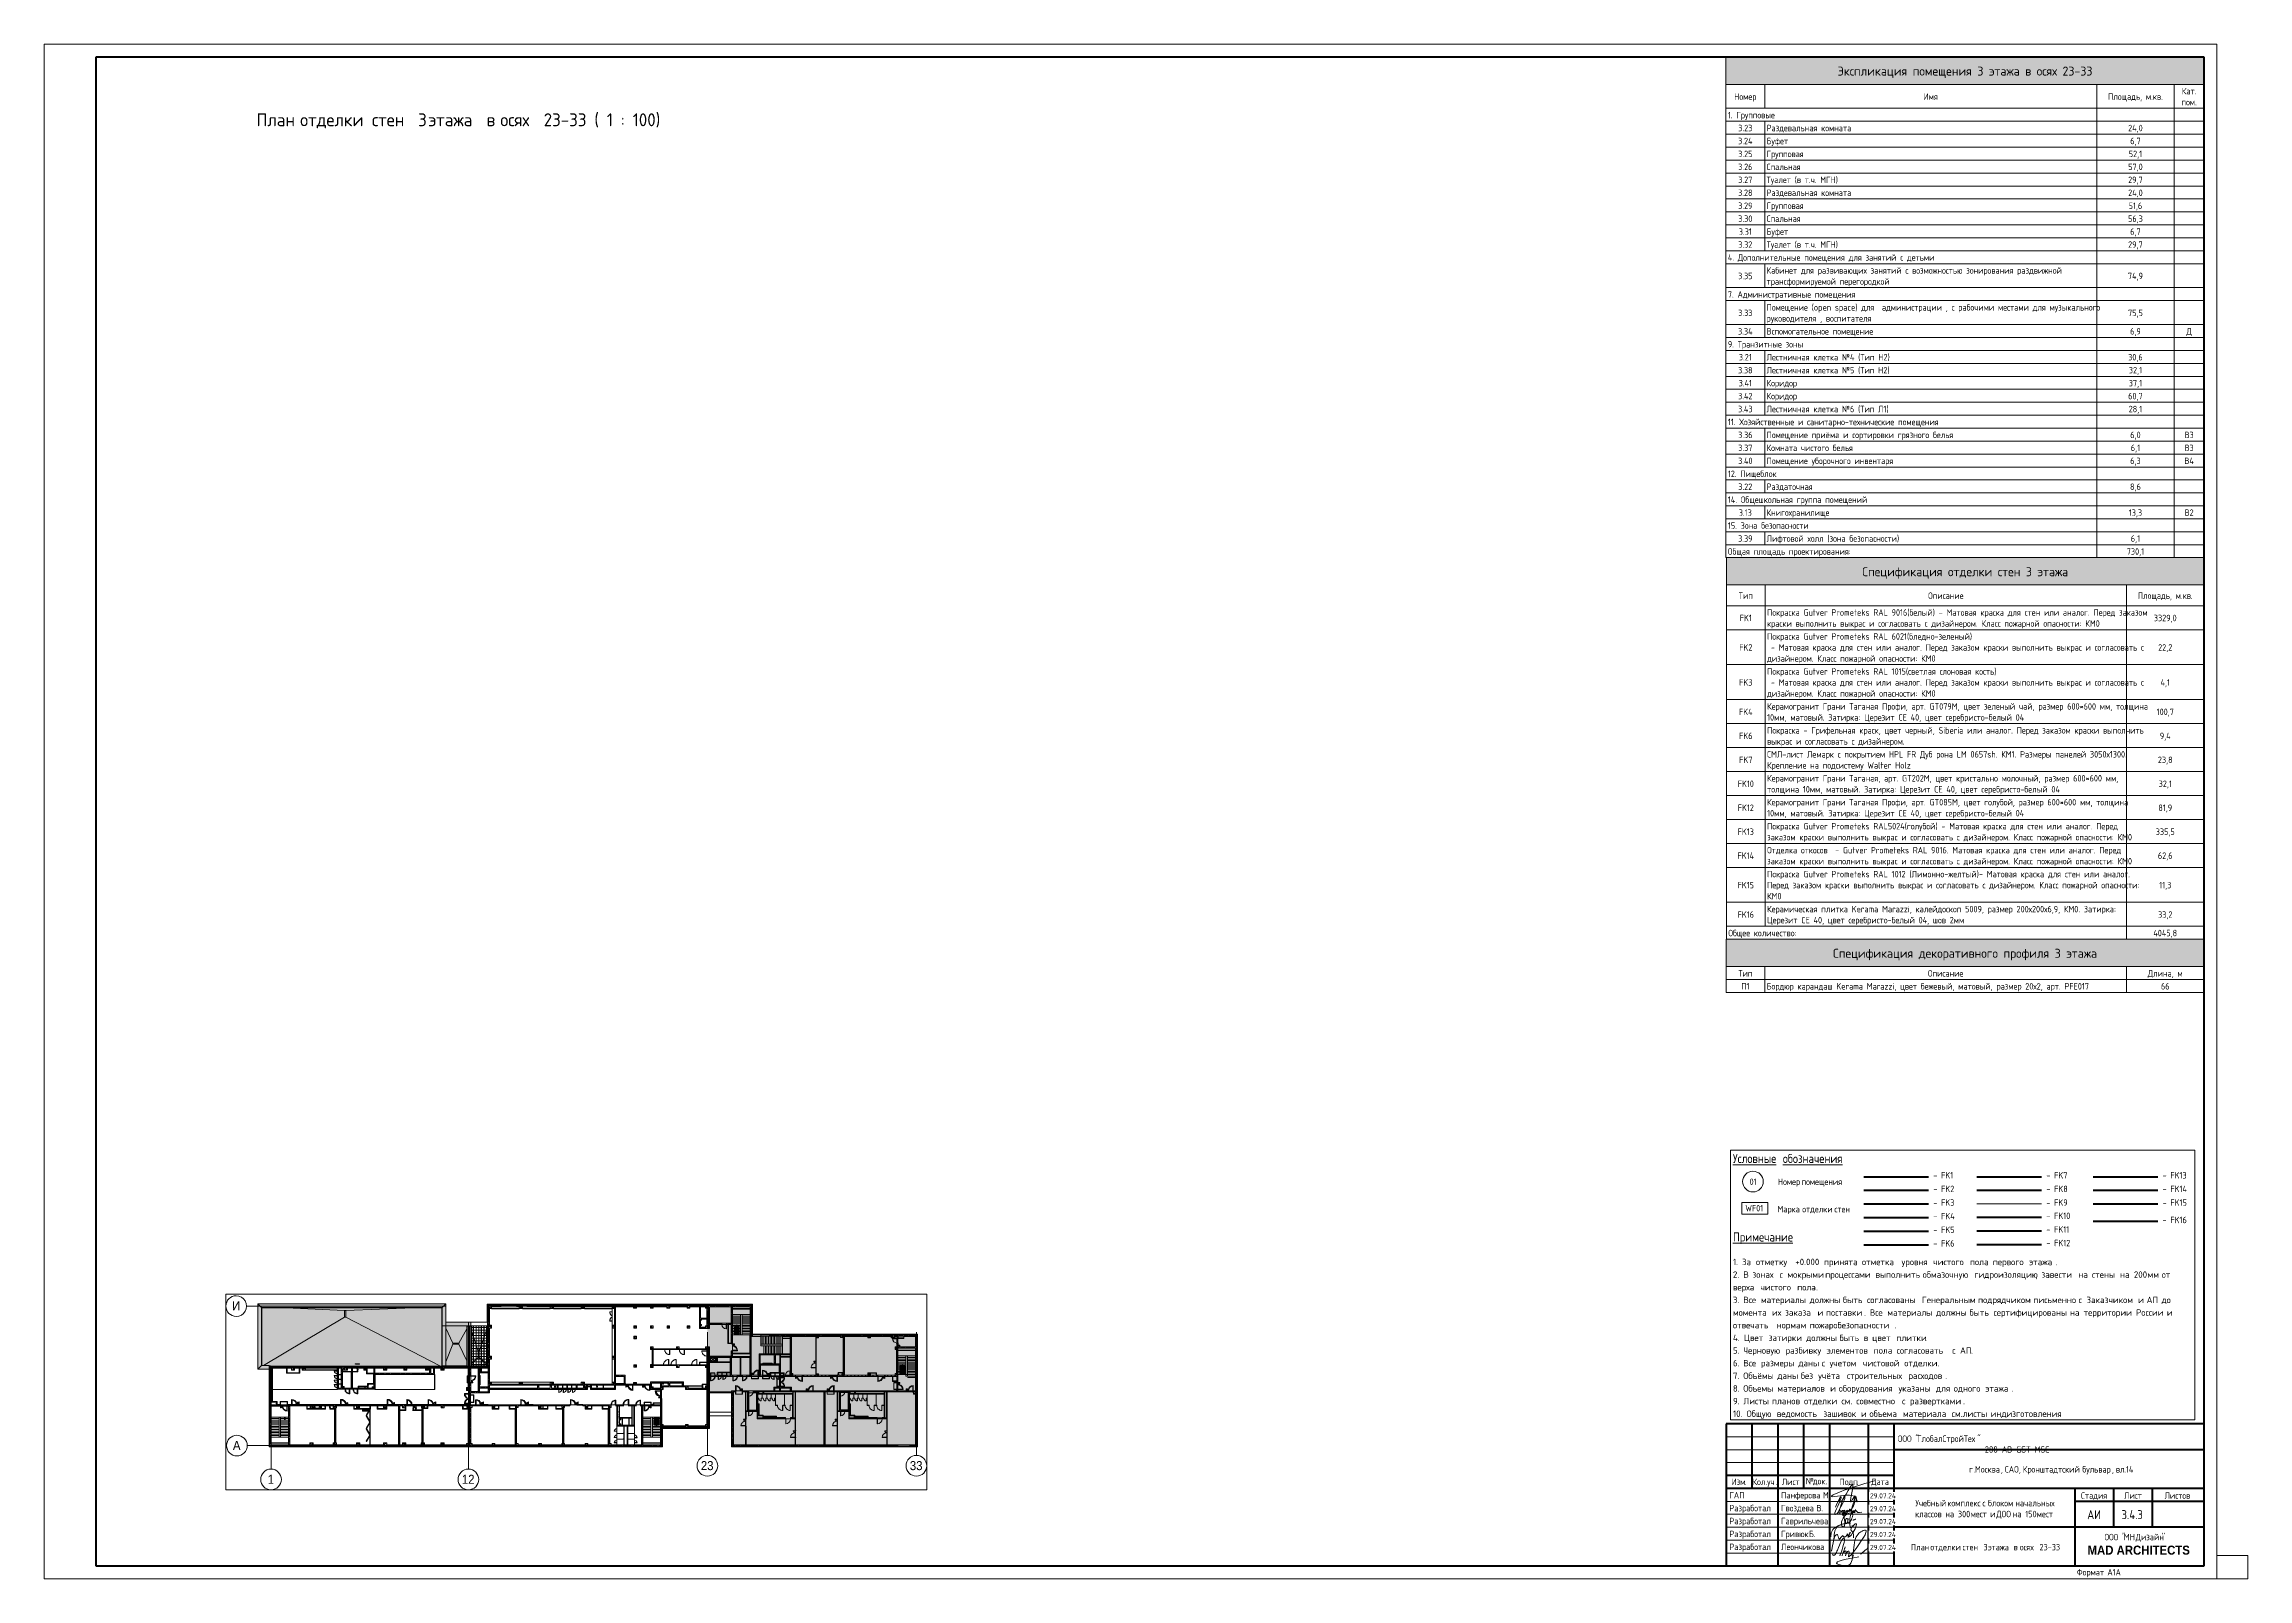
# Paper-space layout 'Layout1' of a CAD drawing. Header units: millimetres. Extents: x -841 to 12, y 0 to 594.
# The model-space entities are those that its viewports show. They can reach past a viewport. Long polylines and large blocks are cut down to what shows.
import ezdxf

# ---------------------------------------------------------------- set-up
doc = ezdxf.new("R2010")
doc.units = ezdxf.units.MM
doc.linetypes.add('200_ШТРИХ__ш1_п0_6_', pattern=[800, 500, -300])
doc.linetypes.add('Осевая', pattern=[3175, 635, -476.25, 1587.5, -476.25])
for name, color, linetype, lineweight in [('A-ANNO-NOTE', 7, 'Continuous', 9), ('A-DETL', 7, 'Continuous', 9), ('A-DETL-17', 7, 'Continuous', 20), ('A-DETL-19', 7, 'Continuous', 5), ('A-DETL-4', 7, 'Continuous', 40), ('A-DETL-MBND-1', 7, '200_ШТРИХ__ш1_п0_6_', 9), ('A-DOOR-6', 7, 'Continuous', 5), ('A-GENM-1', 7, 'Continuous', 5), ('A-GLAZ-3', 7, 'Continuous', 5), ('A-GLAZ-CURT-2', 7, 'Continuous', 5), ('A-GLAZ-CWMG-2', 7, 'Continuous', 5), ('A-ROOF', 7, 'Continuous', 5), ('A-ROOF-PATT', 7, 'Continuous', 5), ('A-WALL', 7, 'Continuous', 9), ('A-WALL-4', 7, 'Continuous', 5), ('G-ANNO-LEGN', 7, 'Continuous', 9), ('G-ANNO-SCHD', 7, 'Continuous', 9), ('G-ANNO-TEXT', 7, 'Continuous', 9), ('G-ANNO-TTLB', 7, 'Continuous', 9), ('I-WALL-21', 7, 'Continuous', 5), ('S-COLS-1', 7, 'Continuous', 5), ('S-STRS-2', 7, 'Continuous', 5), ('Оси', 7, 'Continuous', 9), ('Оси-1', 7, 'Continuous', 20), ('Оси-2', 7, 'Осевая', 9)]:
    doc.layers.add(name, color=color, linetype=linetype, lineweight=lineweight)
for name, color, linetype, lineweight, true_color in [('A-DETL-10', 7, 'Continuous', 40, 0xff8f59), ('A-DETL-11', 7, 'Continuous', 40, 0x408080), ('A-DETL-12', 7, 'Continuous', 40, 0xc2dce7), ('A-DETL-13', 7, 'Continuous', 40, 0xe8ca86), ('A-DETL-14', 5, 'Continuous', 40, 0x0000ff), ('A-DETL-15', 7, 'Continuous', 40, 0xffd2ff), ('A-DETL-16', 7, 'Continuous', 40, 0xc89191), ('A-DETL-18', 7, 'Continuous', 5, 0x737373), ('A-DETL-3', 7, 'Continuous', 40, 0x50fe6a), ('A-DETL-5', 7, 'Continuous', 40, 0x85be7e), ('A-DETL-6', 7, 'Continuous', 40, 0xede76b), ('A-DETL-7', 7, 'Continuous', 40, 0xd6bca3), ('A-DETL-8', 7, 'Continuous', 40, 0x7171ff), ('A-DETL-9', 7, 'Continuous', 40, 0xbdf0ee), ('A-DETL-GENF-2', 7, 'Continuous', 5, 0xaaaaaa), ('A-DETL-GENF-3', 7, 'Continuous', 5, 0xe2e2e2), ('A-DETL-GENF-4', 7, 'Continuous', 5, 0xb7b7b7), ('A-DOOR-3', 7, 'Continuous', 5, 0xb7b7b7), ('A-DOOR-4', 7, 'Continuous', 5, 0xe2e2e2), ('A-DOOR-5', 7, 'Continuous', 5, 0xaaaaaa), ('A-DOOR-7', 7, 'Continuous', 5, 0x737373), ('A-DOOR-FRAM-2', 7, 'Continuous', 5, 0xe2e2e2), ('A-DOOR-FRAM-3', 7, 'Continuous', 5, 0xb7b7b7), ('A-DOOR-FRAM-4', 7, 'Continuous', 5, 0xaaaaaa), ('A-FLOR-1', 7, 'Continuous', 5, 0xb7b7b7), ('A-FLOR-2', 7, 'Continuous', 5, 0xaaaaaa), ('A-GENM-2', 7, 'Continuous', 5, 0x737373), ('A-GENM-3', 7, 'Continuous', 5, 0xe2ddcd), ('A-GLAZ-2', 7, 'Continuous', 5, 0x737373), ('A-GLAZ-CURT-3', 7, 'Continuous', 5, 0x737373), ('A-GLAZ-CWMG-3', 7, 'Continuous', 5, 0x737373), ('A-GLAZ-CWMG-4', 7, 'Continuous', 5, 0x383e42), ('A-WALL-5', 7, 'Continuous', 5, 0x737373), ('A-WALL-6', 7, 'Continuous', 9, 0x737373), ('I-WALL-20', 7, 'Continuous', 9, 0xe7e7e7), ('I-WALL-22', 7, 'Continuous', 5, 0x737373), ('I-WALL-23', 7, 'Continuous', 5, 0x787878), ('M-EQPM-3', 7, 'Continuous', 5, 0x737373), ('S-COLS-2', 7, 'Continuous', 5, 0x737373), ('S-STRS-3', 7, 'Continuous', 5, 0x737373)]:
    doc.layers.add(name, color=color, linetype=linetype, lineweight=lineweight, true_color=true_color)
doc.layers.add('A-DETL-GENF-1', color=7, linetype='Continuous', lineweight=9, true_color=0xc0c0c0, transparency=0.4)
doc.layers.add('G-ANNO-NPLT', color=7, linetype='Continuous', plot=False)
doc.styles.add('Arial_1', font='arial.ttf', dxfattribs={"width": 0.9, "height": 1750})
doc.styles.add('Arial_B', font='', dxfattribs={"width": 0.9, "height": 3.5})
doc.styles.add('GOST Common_2', font='GOST_Common.ttf', dxfattribs={"width": 0.9, "height": 3.5})
doc.styles.add('GOST Common_3', font='GOST_Common.ttf', dxfattribs={"width": 0.9, "height": 2.5})
doc.styles.add('GOST Common_4', font='GOST_Common.ttf', dxfattribs={"height": 5})
doc.styles.add('GOST Common_5', font='GOST_Common.ttf', dxfattribs={"height": 3.5})
doc.styles.add('GOST Common_6', font='GOST_Common.ttf', dxfattribs={"width": 0.9, "height": 2})
doc.styles.add('ISOCPEUR_1', font='isocpeur.ttf', dxfattribs={"width": 0.9, "height": 2.5})
doc.styles.add('ISOCPEUR_2', font='isocpeur.ttf', dxfattribs={"height": 2.5})
doc.styles.get('Arial_B').set_extended_font_data('Arial', bold=True)
pattern_1 = [(45, (152802.76, 0), (-285.1231, 285.1231), []), (45, (153087.9, 0), (-285.1231, 285.1231), [504.031, -100.806, 16.764, -84.042])]
pattern_2 = [(45, (-84450, -22950), (-285.1231, 285.1231), []), (45, (-84164.88, -22950), (-285.1231, 285.1231), [504.031, -100.806, 16.764, -84.042])]
pattern_3 = [(135, (152802.76, 0), (-176.7767, -176.7767), [])]
pattern_4 = [(135, (152802.76, 0), (-353.5534, -353.5534), [])]
pattern_5 = [(45, (152802.76, 0), (-353.5534, 353.5534), []), (135, (152802.76, 0), (-353.5534, -353.5534), [])]
pattern_6 = [(45, (152802.76, 0), (-176.7767, 176.7767), [])]
pattern_7 = [(135, (1826.41, 164.685), (-14.14214, -14.14214), []), (225, (1826.41, 164.685), (14.14214, -14.14214), [])]
pattern_8 = [(45, (-296.384, 164.685), (-14.1421, 14.1421), []), (135, (-296.384, 164.685), (-14.1421, -14.1421), [])]
pattern_9 = [(135, (152802.76, 0), (-377.1708, -377.1708), [533.4, -88.9, 17.78, -88.9]), (135, (152802.76, 376.94), (-377.1708, -377.1708), []), (50, (152802.76, 0), (637.6445, -55.7866), [66.675, -733.425]), (355, (152802.76, 0), (-123.3494, 668.6992), [53.34, -586.74]), (100.451, (152855.9, -4.65), (514.299, 612.908), [56.665, -623.315]), (46.184, (152802.8, 177.8), (948.7764, -147.1497), [100.012, -1100.137]), (96.636, (152881.8, 165.5), (830.909, 865.997), [84.998, -934.973]), (351.184, (152802.8, 177.8), (830.918, 865.988), [80.01, -880.11]), (21, (152891.66, 133.35), (530.6506, -357.9283), [66.675, -733.425]), (326, (152891.66, 133.35), (216.308, 644.6585), [53.34, -586.74]), (71.451, (152935.9, 103.5), (746.9596, 286.7243), [56.665, -623.315]), (37.5, (152802.76, 0), (10.81053, 295.9426), [16.764, -562.864, 16.764, -578.866, -588.962]), (37.5, (152802.76, 0), (10.81053, 295.9426), [-1175.258, 16.764, -572.198]), (7.5, (152802.76, 0), (233.8692, 350.63175), [16.764, -322.834, 16.764, -549.529, -224.472]), (7.5, (152802.76, 0), (233.8692, 350.63175), [-905.891, 16.764, -207.708]), (327.5, (152604.51, 0), (474.5678, -20.0513), [16.764, -205.486, 16.764, -676.656, -920.115]), (327.5, (152604.51, 0), (474.5678, -20.0513), [-915.67, 16.764, -903.351]), (317.5, (152515.6, 0), (518.4522, 88.9934), [16.764, -272.161, 16.764, -443.738, -653.415]), (317.5, (152515.6, 0), (518.4522, 88.9934), [-749.427, 16.764, -636.651])]
pattern_10 = [(135, (1826.41, 174.685), (-14.14214, -14.14214), []), (225, (1826.41, 174.685), (14.14214, -14.14214), [])]
pattern_11 = [(45, (-296.384, 174.685), (-14.1421, 14.1421), []), (135, (-296.384, 174.685), (-14.1421, -14.1421), [])]
pattern_12 = [(135, (1751.41, 174.685), (-14.14214, -14.14214), []), (225, (1751.41, 174.685), (14.14214, -14.14214), [])]
pattern_13 = [(45, (-371.384, 174.685), (-14.1421, 14.1421), []), (135, (-371.384, 174.685), (-14.1421, -14.1421), [])]
pattern_14 = [(45, (152802.76, 0), (-427.6843, 427.6843), []), (45, (153087.9, 0), (-427.6843, 427.6843), [])]
pattern_15 = [(135, (1776.41, 174.685), (-14.14214, -14.14214), []), (225, (1776.41, 174.685), (14.14214, -14.14214), [])]
pattern_16 = [(45, (-346.384, 174.685), (-14.1421, 14.1421), []), (135, (-346.384, 174.685), (-14.1421, -14.1421), [])]
pattern_17 = [(135, (1576.41, 164.685), (-14.14214, -14.14214), []), (225, (1576.41, 164.685), (14.14214, -14.14214), [])]
pattern_18 = [(45, (-546.384, 164.685), (-14.1421, 14.1421), []), (135, (-546.384, 164.685), (-14.1421, -14.1421), [])]
pattern_19 = [(135, (1951.41, 164.685), (-14.14214, -14.14214), []), (225, (1951.41, 164.685), (14.14214, -14.14214), [])]
pattern_20 = [(45, (-171.384, 164.685), (-14.1421, 14.1421), []), (135, (-171.384, 164.685), (-14.1421, -14.1421), [])]
pattern_21 = [(45, (-84450, -18850), (-285.1231, 285.1231), []), (45, (-84164.88, -18850), (-285.1231, 285.1231), [504.031, -100.806, 16.764, -84.042])]
pattern_22 = [(45, (152802.76, 0), (-530.33, 530.33), []), (135, (152802.76, 0), (-530.33, -530.33), [])]

psp = doc.layouts.get("Layout1")

# ---------------------------------------------------------------- texts
at = {"layer": 'G-ANNO-SCHD', "line_spacing_factor": 1.022761}
for s, insert, char_height, width, attachment_point, style in [('Экспликация помещения 3 этажа в осях 23-33', (-97.5, 585.3), 3.5, 119.6956, 2, 'GOST Common_5'), ('Номер', (-182.54, 574.92), 2.5, 9.896, 2, 'GOST Common_3'), ('Имя', (-110.79, 574.92), 2.5, 6.1548, 2, 'GOST Common_3'), ('Площадь, м.кв.', (-31.54, 574.92), 2.5, 23.8349, 2, 'GOST Common_3'), ('Кат.\\Pпом.', (-10.75, 577.05), 2.5, 7.5125, 2, 'GOST Common_3'), ('1. Групповые', (-189.29, 567.77), 2.5, 20.2144, 1, 'GOST Common_3'), ('3.24', (-182.54, 557.75), 2.5, 6.6979, 2, 'GOST Common_3'), ('3.23', (-182.54, 562.76), 2.5, 6.4264, 2, 'GOST Common_3'), ('Раздевальная комната', (-174.29, 562.76), 2.5, 38.7996, 1, 'GOST Common_3'), ('Буфет', (-174.29, 557.75), 2.5, 10.7106, 1, 'GOST Common_3'), ('24,0', (-31.54, 562.76), 2.5, 6.8186, 2, 'GOST Common_3'), ('6,7', (-31.54, 557.75), 2.5, 4.6765, 2, 'GOST Common_3'), ('3.25', (-182.54, 552.74), 2.5, 6.4264, 2, 'GOST Common_3'), ('3.26', (-182.54, 547.73), 2.5, 6.4264, 2, 'GOST Common_3'), ('Спальная', (-174.29, 547.73), 2.5, 15.5078, 1, 'GOST Common_3'), ('Групповая', (-174.29, 552.74), 2.5, 17.1068, 1, 'GOST Common_3'), ('57,0', (-31.54, 547.73), 2.5, 6.5471, 2, 'GOST Common_3'), ('52,1', (-31.54, 552.74), 2.5, 6.0341, 2, 'GOST Common_3'), ('3.28', (-182.54, 537.71), 2.5, 6.4264, 2, 'GOST Common_3'), ('3.27', (-182.54, 542.72), 2.5, 6.4264, 2, 'GOST Common_3'), ('Туалет (в т.ч. МГН)', (-174.29, 542.72), 2.5, 31.4983, 1, 'GOST Common_3'), ('Раздевальная комната', (-174.29, 537.71), 2.5, 38.7996, 1, 'GOST Common_3'), ('29,7', (-31.54, 542.72), 2.5, 6.5471, 2, 'GOST Common_3'), ('24,0', (-31.54, 537.71), 2.5, 6.8186, 2, 'GOST Common_3'), ('3.29', (-182.54, 532.69), 2.5, 6.4264, 2, 'GOST Common_3'), ('Групповая', (-174.29, 532.69), 2.5, 17.1068, 1, 'GOST Common_3'), ('51,6', (-31.54, 532.69), 2.5, 6.0341, 2, 'GOST Common_3'), ('3.30', (-182.54, 527.68), 2.5, 6.4264, 2, 'GOST Common_3'), ('3.31', (-182.54, 522.67), 2.5, 5.9135, 2, 'GOST Common_3'), ('Спальная', (-174.29, 527.68), 2.5, 15.5078, 1, 'GOST Common_3'), ('Буфет', (-174.29, 522.67), 2.5, 10.7106, 1, 'GOST Common_3'), ('56,3', (-31.54, 527.68), 2.5, 6.5471, 2, 'GOST Common_3'), ('6,7', (-31.54, 522.67), 2.5, 4.6765, 2, 'GOST Common_3'), ('4. Дополнительные помещения для занятий с детьми', (-189.29, 512.65), 2.5, 87.103, 1, 'GOST Common_3'), ('3.32', (-182.54, 517.66), 2.5, 6.4264, 2, 'GOST Common_3'), ('Туалет (в т.ч. МГН)', (-174.29, 517.66), 2.5, 31.4983, 1, 'GOST Common_3'), ('29,7', (-31.54, 517.66), 2.5, 6.5471, 2, 'GOST Common_3'), ('3.35', (-182.54, 505.51), 2.5, 6.4264, 2, 'GOST Common_3'), ('Кабинет для развивающих занятий с возможностью зонирования раздвижной\\Pтрансформируемой перегородкой', (-174.29, 507.64), 2.5, 127.9843, 1, 'GOST Common_3'), ('74,9', (-31.54, 505.51), 2.5, 6.8186, 2, 'GOST Common_3'), ('7. Административные помещения', (-189.29, 498.36), 2.5, 54.6091, 1, 'GOST Common_3'), ('3.33', (-182.54, 491.22), 2.5, 6.4264, 2, 'GOST Common_3'), ('Помещение (open space) для  администрации , с рабочими местами для музыкального\\Pруководителя , воспитателя', (-174.29, 493.35), 2.5, 139.6001, 1, 'GOST Common_3'), ('75,5', (-31.54, 491.22), 2.5, 6.5471, 2, 'GOST Common_3'), ('9. Транзитные зоны', (-189.29, 479.07), 2.5, 32.1318, 1, 'GOST Common_3'), ('3.34', (-182.54, 484.08), 2.5, 6.6979, 2, 'GOST Common_3'), ('Вспомогательное помещение', (-174.29, 484.08), 2.5, 48.0318, 1, 'GOST Common_3'), ('6,9', (-31.54, 484.08), 2.5, 4.6765, 2, 'GOST Common_3'), ('\\fGOST Common|b0|i0|c204|p34|;\\W.9;Д', (-10.75, 484.08), 2.5, 2.4137, 2, 'GOST Common_3'), ('3.21', (-182.54, 474.06), 2.5, 5.9135, 2, 'GOST Common_3'), ('Лестничная клетка №4 (Тип Н2)', (-174.29, 474.06), 2.5, 52.7686, 1, 'GOST Common_3'), ('Лестничная клетка №5 (Тип Н2)', (-174.29, 469.04), 2.5, 52.4971, 1, 'GOST Common_3'), ('30,6', (-31.54, 474.06), 2.5, 6.5471, 2, 'GOST Common_3'), ('3.38', (-182.54, 469.04), 2.5, 6.4264, 2, 'GOST Common_3'), ('3.41', (-182.54, 464.03), 2.5, 6.185, 2, 'GOST Common_3'), ('Коридор', (-174.29, 464.03), 2.5, 13.3656, 1, 'GOST Common_3'), ('37,1', (-31.54, 464.03), 2.5, 6.0341, 2, 'GOST Common_3'), ('32,1', (-31.54, 469.04), 2.5, 6.0341, 2, 'GOST Common_3'), ('3.43', (-182.54, 454.01), 2.5, 6.6979, 2, 'GOST Common_3'), ('3.42', (-182.54, 459.02), 2.5, 6.6979, 2, 'GOST Common_3'), ('Лестничная клетка №6 (Тип Л1)', (-174.29, 454.01), 2.5, 51.9842, 1, 'GOST Common_3'), ('Коридор', (-174.29, 459.02), 2.5, 13.3656, 1, 'GOST Common_3'), ('60,7', (-31.54, 459.02), 2.5, 6.5471, 2, 'GOST Common_3'), ('28,1', (-31.54, 454.01), 2.5, 6.0341, 2, 'GOST Common_3'), ('11. Хозяйственные и санитарно-технические помещения', (-189.29, 449), 2.5, 92.8052, 1, 'GOST Common_3'), ('3.36', (-182.54, 443.99), 2.5, 6.4264, 2, 'GOST Common_3'), ('Помещение приёма и сортировки грязного белья', (-174.29, 443.99), 2.5, 79.7111, 1, 'GOST Common_3'), ('6,0', (-31.54, 443.99), 2.5, 4.6765, 2, 'GOST Common_3'), ('В3', (-10.75, 443.99), 2.5, 4.0127, 2, 'GOST Common_3'), ('3.37', (-182.54, 438.98), 2.5, 6.4264, 2, 'GOST Common_3'), ('Комната чистого белья', (-174.29, 438.98), 2.5, 39.3427, 1, 'GOST Common_3'), ('6,1', (-31.54, 438.98), 2.5, 4.1636, 2, 'GOST Common_3'), ('В3', (-10.75, 438.98), 2.5, 4.0127, 2, 'GOST Common_3'), ('12. Пищеблок', (-189.29, 428.95), 2.5, 21.029, 1, 'GOST Common_3'), ('3.40', (-182.54, 433.96), 2.5, 6.6979, 2, 'GOST Common_3'), ('Помещение уборочного инвентаря', (-174.29, 433.96), 2.5, 56.4193, 1, 'GOST Common_3'), ('6,3', (-31.54, 433.96), 2.5, 4.6765, 2, 'GOST Common_3'), ('В4', (-10.75, 433.96), 2.5, 4.2842, 2, 'GOST Common_3'), ('14. Общешкольная группа помещений', (-189.29, 418.93), 2.5, 60.8846, 1, 'GOST Common_3'), ('3.22', (-182.54, 423.94), 2.5, 6.4264, 2, 'GOST Common_3'), ('Раздаточная', (-174.29, 423.94), 2.5, 22.085, 1, 'GOST Common_3'), ('8,6', (-31.54, 423.94), 2.5, 4.6765, 2, 'GOST Common_3'), ('3.13', (-182.54, 413.92), 2.5, 5.9135, 2, 'GOST Common_3'), ('Книгохранилище', (-174.29, 413.92), 2.5, 27.5459, 1, 'GOST Common_3'), ('13,3', (-31.54, 413.92), 2.5, 6.0341, 2, 'GOST Common_3'), ('В2', (-10.75, 413.92), 2.5, 4.0127, 2, 'GOST Common_3'), ('15. Зона безопасности', (-189.29, 408.91), 2.5, 36.4764, 1, 'GOST Common_3'), ('3.39', (-182.54, 403.89), 2.5, 6.4264, 2, 'GOST Common_3'), ('Лифтовой холл (зона безопасности)', (-174.29, 403.89), 2.5, 59.0743, 1, 'GOST Common_3'), ('6,1', (-31.54, 403.89), 2.5, 4.1636, 2, 'GOST Common_3'), ('Общая площадь проектирования:', (-189.29, 398.88), 2.5, 54.5789, 1, 'GOST Common_3'), ('730,1', (-31.54, 398.88), 2.5, 7.9047, 2, 'GOST Common_3'), ('Спецификация отделки стен 3 этажа', (-97.42, 391.54), 3.5, 97.3952, 2, 'GOST Common_5'), ('Тип', (-182.35, 381.78), 2.5, 5.8833, 2, 'GOST Common_3'), ('Покраска Gutver Prometeks RAL 9016(белый) - Матовая краска для стен или аналог. Перед заказом\\Pкраски выполнить выкрас и согласовать с дизайнером. Класс пожарной опасности: КМ0', (-174.1, 375.27), 2.5, 164.0685, 1, 'GOST Common_3'), ('Описание', (-104.92, 381.78), 2.5, 15.2664, 2, 'GOST Common_3'), ('Площадь, м.кв.', (-20, 381.78), 2.5, 23.8349, 2, 'GOST Common_3'), ('FK1', (-182.35, 373.14), 2.5, 5.3704, 2, 'GOST Common_3'), ('3329,0', (-20, 373.14), 2.5, 10.2882, 2, 'GOST Common_3'), ('FK2', (-182.35, 361.74), 2.5, 5.8833, 2, 'GOST Common_3'), ('Покраска Gutver Prometeks RAL 6021(бледно-зеленый)\\P - Матовая краска для стен или аналог. Перед заказом краски выполнить выкрас и согласовать с\\Pдизайнером. Класс пожарной опасности: КМ0', (-174.1, 366), 2.5, 162.1376, 1, 'GOST Common_3'), ('22,2', (-20, 361.74), 2.5, 6.5471, 2, 'GOST Common_3'), ('Покраска Gutver Prometeks RAL 1015(светлая слоновая кость)\\P - Матовая краска для стен или аналог. Перед заказом краски выполнить выкрас и согласовать с\\Pдизайнером. Класс пожарной опасности: КМ0', (-174.1, 352.46), 2.5, 162.1376, 1, 'GOST Common_3'), ('FK3', (-182.35, 348.2), 2.5, 5.8833, 2, 'GOST Common_3'), ('4,1', (-20, 348.2), 2.5, 4.4351, 2, 'GOST Common_3'), ('FK4', (-182.35, 336.8), 2.5, 6.1548, 2, 'GOST Common_3'), ('Керамогранит Грани Таганая Профи, арт. GT079M, цвет зеленый чай, размер 600*600 мм, толщина\\P10мм, матовый. Затирка: Церезит CE 40, цвет серебристо-белый 04', (-174.1, 338.93), 2.5, 163.7065, 1, 'GOST Common_3'), ('100,7', (-20, 336.8), 2.5, 7.9047, 2, 'GOST Common_3'), ('FK6', (-182.35, 327.52), 2.5, 5.8833, 2, 'GOST Common_3'), ('Покраска - Грифельная краск, цвет черный, Siberia или аналог. Перед заказом краски выполнить\\Pвыкрас и согласовать с дизайнером.', (-174.1, 329.65), 2.5, 160.5989, 1, 'GOST Common_3'), ('9,4', (-20, 327.52), 2.5, 4.948, 2, 'GOST Common_3'), ('FK7', (-182.35, 318.25), 2.5, 5.8833, 2, 'GOST Common_3'), ('СМЛ-лист Лемарк с покрытием HPL FR Дуб рона LM 0657sh. КМ1. Размеры панелей 3050х1300.\\PКрепление на подсистему Walter Holz', (-174.1, 320.38), 2.5, 151.5175, 1, 'GOST Common_3'), ('23,8', (-20, 318.25), 2.5, 6.5471, 2, 'GOST Common_3'), ('FK10', (-182.35, 308.98), 2.5, 7.241, 2, 'GOST Common_3'), ('Керамогранит Грани Таганая, арт. GT202M, цвет кристально молочный, размер 600*600 мм,\\Pтолщина 10мм, матовый. Затирка: Церезит CE 40, цвет серебристо-белый 04', (-174.1, 311.11), 2.5, 152.6037, 1, 'GOST Common_3'), ('32,1', (-20, 308.98), 2.5, 6.0341, 2, 'GOST Common_3'), ('FK12', (-182.35, 299.71), 2.5, 7.241, 2, 'GOST Common_3'), ('Керамогранит Грани Таганая Профи, арт. GT085М, цвет голубой, размер 600*600 мм, толщина\\P10мм, матовый. Затирка: Церезит CE 40, цвет серебристо-белый 04', (-174.1, 301.84), 2.5, 156.737, 1, 'GOST Common_3'), ('81,9', (-20, 299.71), 2.5, 6.0341, 2, 'GOST Common_3'), ('FK13', (-182.35, 290.43), 2.5, 7.241, 2, 'GOST Common_3'), ('Покраска Gutver Prometeks RAL5024(голубой) - Матовая краска для стен или аналог. Перед\\Pзаказом краски выполнить выкрас и согласовать с дизайнером. Класс пожарной опасности: КМ0', (-174.1, 292.56), 2.5, 158.6076, 1, 'GOST Common_3'), ('335,5', (-20, 290.43), 2.5, 8.4176, 2, 'GOST Common_3'), ('Отделка откосов  - Gutver Prometeks RAL 9016. Матовая краска для стен или аналог. Перед\\Pзаказом краски выполнить выкрас и согласовать с дизайнером. Класс пожарной опасности: КМ0', (-174.1, 283.29), 2.5, 158.6076, 1, 'GOST Common_3'), ('FK14', (-182.35, 281.16), 2.5, 7.5125, 2, 'GOST Common_3'), ('Покраска Gutver Prometeks RAL 1012 (Лимонно-желтый)- Матовая краска для стен или аналог.\\PПеред заказом краски выполнить выкрас и согласовать с дизайнером. Класс пожарной опасности:\\PКМ0', (-174.1, 274.02), 2.5, 161.8057, 1, 'GOST Common_3'), ('62,6', (-20, 281.16), 2.5, 6.5471, 2, 'GOST Common_3'), ('FK15', (-182.35, 269.76), 2.5, 7.241, 2, 'GOST Common_3'), ('11,3', (-20, 269.76), 2.5, 5.5212, 2, 'GOST Common_3'), ('FK16', (-182.35, 258.35), 2.5, 7.241, 2, 'GOST Common_3'), ('Керамическая плитка Kerama Marazzi, калейдоскоп 5009, размер 200х200х6,9, КМ0. Затирка:\\PЦерезит CE 40, цвет серебристо-белый 04, шов 2мм', (-174.1, 260.48), 2.5, 152.4528, 1, 'GOST Common_3'), ('33,2', (-20, 258.35), 2.5, 6.5471, 2, 'GOST Common_3'), ('Общее количество:', (-189.1, 251.21), 2.5, 31.1966, 1, 'GOST Common_3'), ('4045,8', (-20, 251.21), 2.5, 10.8313, 2, 'GOST Common_3'), ('Спецификация декоративного профиля 3 этажа', (-97.5, 243.87), 3.5, 124.8483, 2, 'GOST Common_5'), ('Тип', (-182.5, 235.61), 2.5, 5.8833, 2, 'GOST Common_3'), ('П1', (-182.5, 230.6), 2.5, 3.4998, 2, 'GOST Common_3'), ('Бордюр карандаш Kerama Marazzi, цвет бежевый, матовый, размер 20х2, арт. PFE017', (-174.25, 230.6), 2.5, 139.4794, 1, 'GOST Common_3'), ('Описание', (-105, 235.61), 2.5, 15.2664, 2, 'GOST Common_3'), ('Длина, м', (-20, 235.61), 2.5, 14.1803, 2, 'GOST Common_3'), ('66', (-20, 230.6), 2.5, 3.7412, 2, 'GOST Common_3')]:
    psp.add_mtext(s, dxfattribs=dict(at, insert=insert, char_height=char_height, width=width, attachment_point=attachment_point, style=style))
at = {"layer": 'G-ANNO-TTLB', "attachment_point": 1}
for s, insert, char_height, width, style in [('План', (-758.8, 567.2), 5, 18.4388, 'GOST Common_4'), ('\\fGOST Common|b0|i0|c204|p34|; ', (-743.59, 567.2), 5, 2.0844, 'GOST Common_4'), ('отделки', (-741.87, 567.2), 5, 31.5865, 'GOST Common_4'), ('\\fGOST Common|b0|i0|c204|p34|; ', (-715.81, 567.2), 5, 2.0844, 'GOST Common_4'), ('стен', (-714.09, 567.2), 5, 17.9578, 'GOST Common_4'), (' 3 ', (-699.27, 567.2), 5, 8.4979, 'GOST Common_4'), ('этажа', (-692.26, 567.2), 5, 25.2532, 'GOST Common_4'), ('\\fGOST Common|b0|i0|c204|p34|; ', (-671.43, 567.2), 5, 2.0844, 'GOST Common_4'), ('\\fGOST Common|b0|i0|c204|p34|;в', (-669.71, 567.2), 5, 4.3291, 'GOST Common_4'), ('\\fGOST Common|b0|i0|c204|p34|; ', (-666.13, 567.2), 5, 2.0844, 'GOST Common_4'), ('осях', (-664.41, 567.2), 5, 16.6751, 'GOST Common_4'), (' 23-33 ( 1 : 100)', (-650.66, 567.2), 5, 53.7932, 'GOST Common_4'), ('ООО', (-123.53, 55.52), 2.5, 6.4937, 'GOST Common_3'), (' "', (-118.17, 55.52), 2.5, 2.5975, 'GOST Common_3'), ('ГлобалСтройТех', (-116.03, 55.52), 2.5, 28.2114, 'GOST Common_3'), ('"                                                                               288-AB-GST-MSC', (-92.75, 55.52), 2.5, 105.1974, 'GOST Common_3'), ('\\fGOST Common|b0|i0|c204|p34|;\\W.9;г', (-95.9, 43.66), 2.5, 1.9481, 'GOST Common_3'), ('Москва', (-93.64, 43.66), 2.5, 12.1215, 'GOST Common_3'), ('САО', (-82.09, 43.66), 2.5, 6.5658, 'GOST Common_3'), ('Кронштадтский', (-75.12, 43.66), 2.5, 26.9848, 'GOST Common_3'), ('\\fGOST Common|b0|i0|c204|p34|;\\W.9; ', (-52.86, 43.66), 2.5, 0.938, 'GOST Common_3'), ('бульвар', (-52.08, 43.66), 2.5, 13.8532, 'GOST Common_3'), ('вл', (-39.11, 43.66), 2.5, 3.8962, 'GOST Common_3'), ('.14', (-35.89, 43.66), 2.5, 4.3291, 'GOST Common_3'), ('\\fGOST Common|b0|i0|c204|p34|;\\W.9;.', (-94.29, 43.66), 2.5, 0.7937, 'GOST Common_3'), (', ', (-83.64, 43.66), 2.5, 1.8759, 'GOST Common_3'), (', ', (-76.67, 43.66), 2.5, 1.8759, 'GOST Common_3'), (', ', (-40.65, 43.66), 2.5, 1.8759, 'GOST Common_3'), ('Учебный', (-116.7, 30.59), 2.5, 14.0696, 'GOST Common_3'), ('классов', (-116.82, 26.36), 2.5, 13.2759, 'GOST Common_3'), ('\\fGOST Common|b0|i0|c204|p34|;\\W.9; ', (-105.87, 26.36), 2.5, 0.938, 'GOST Common_3'), ('\\fGOST Common|b0|i0|c204|p34|;\\W.9; ', (-105.1, 30.59), 2.5, 0.938, 'GOST Common_3'), ('на', (-105.1, 26.36), 2.5, 4.1127, 'GOST Common_3'), ('комплекс', (-104.32, 30.59), 2.5, 15.5127, 'GOST Common_3'), (' 300 ', (-101.7, 26.36), 2.5, 7.7203, 'GOST Common_3'), ('мест', (-95.33, 26.36), 2.5, 8.2253, 'GOST Common_3'), ('\\fGOST Common|b0|i0|c204|p34|;\\W.9; ', (-91.52, 30.59), 2.5, 0.938, 'GOST Common_3'), ('\\fGOST Common|b0|i0|c204|p34|;\\W.9;с', (-90.75, 30.59), 2.5, 1.6595, 'GOST Common_3'), ('\\fGOST Common|b0|i0|c204|p34|;\\W.9; ', (-89.38, 30.59), 2.5, 0.938, 'GOST Common_3'), ('\\fGOST Common|b0|i0|c204|p34|;\\W.9; ', (-88.55, 26.36), 2.5, 0.938, 'GOST Common_3'), ('блоком', (-88.61, 30.59), 2.5, 11.9051, 'GOST Common_3'), ('\\fGOST Common|b0|i0|c204|p34|;\\W.9;и', (-87.77, 26.36), 2.5, 1.9481, 'GOST Common_3'), ('\\fGOST Common|b0|i0|c204|p34|;\\W.9; ', (-86.17, 26.36), 2.5, 0.938, 'GOST Common_3'), ('ДОО', (-85.39, 26.36), 2.5, 6.7823, 'GOST Common_3'), ('\\fGOST Common|b0|i0|c204|p34|;\\W.9; ', (-79.8, 26.36), 2.5, 0.938, 'GOST Common_3'), ('на', (-79.02, 26.36), 2.5, 4.1127, 'GOST Common_3'), ('\\fGOST Common|b0|i0|c204|p34|;\\W.9; ', (-78.78, 30.59), 2.5, 0.938, 'GOST Common_3'), ('начальных', (-78.01, 30.59), 2.5, 18.1823, 'GOST Common_3'), (' 150 ', (-75.63, 26.36), 2.5, 7.143, 'GOST Common_3'), ('мест', (-69.73, 26.36), 2.5, 8.2253, 'GOST Common_3'), ('АИ', (-50.19, 26.62), 3.5, 6.5658, 'GOST Common_2'), ('3.4.3', (-36.92, 26.62), 3.5, 10.7506, 'GOST Common_2'), ('План', (-118.46, 13.54), 2.5, 8.2253, 'GOST Common_3'), ('\\fGOST Common|b0|i0|c204|p34|;\\W.9; ', (-111.68, 13.54), 2.5, 0.938, 'GOST Common_3'), ('отделки', (-110.9, 13.54), 2.5, 14.1418, 'GOST Common_3'), ('\\fGOST Common|b0|i0|c204|p34|;\\W.9; ', (-99.23, 13.54), 2.5, 0.938, 'GOST Common_3'), ('стен', (-98.46, 13.54), 2.5, 8.0089, 'GOST Common_3'), (' 3 ', (-91.85, 13.54), 2.5, 3.824, 'GOST Common_3'), ('этажа', (-88.7, 13.54), 2.5, 11.1835, 'GOST Common_3'), ('\\fGOST Common|b0|i0|c204|p34|;\\W.9; ', (-79.47, 13.54), 2.5, 0.938, 'GOST Common_3'), ('\\fGOST Common|b0|i0|c204|p34|;\\W.9;в', (-78.7, 13.54), 2.5, 1.9481, 'GOST Common_3'), ('\\fGOST Common|b0|i0|c204|p34|;\\W.9; ', (-77.09, 13.54), 2.5, 0.938, 'GOST Common_3'), ('осях', (-76.31, 13.54), 2.5, 7.5038, 'GOST Common_3'), (' 23-33', (-70.12, 13.54), 2.5, 10.6785, 'GOST Common_3')]:
    psp.add_mtext(s, dxfattribs=dict(at, insert=insert, char_height=char_height, width=width, style=style))

msp = doc.modelspace()

# ---------------------------------------------------------------- texts
at = {"layer": 'G-ANNO-TEXT', "attachment_point": 1}
for s, insert, char_height, width, style in [('\\LУсловные', (130436.33, 3664.55), 3.5, 22.1506, 'GOST Common_2'), ('\\L\\fGOST Common|b0|i0|c204|p34|;\\W.9;\\L ', (130454.6, 3664.55), 3.5, 1.2987, 'GOST Common_2'), ('\\Lобозначения', (130455.67, 3664.55), 3.5, 30.1595, 'GOST Common_2'), ('01', (130442.77, 3655.06), 2.5, 3.319, 'GOST Common_3'), ('Номер', (130453.72, 3655.06), 2.5, 10.1734, 'GOST Common_3'), ('\\fGOST Common|b0|i0|c204|p34|;\\W.9; ', (130462.11, 3655.06), 2.5, 0.938, 'GOST Common_3'), ('помещения', (130462.88, 3655.06), 2.5, 18.543, 'GOST Common_3'), ('- FK1', (130513.89, 3657.55), 2.5, 8.3696, 'GOST Common_3'), ('- FK2', (130513.89, 3652.28), 2.5, 8.9468, 'GOST Common_3'), ('- FK7', (130557.64, 3657.55), 2.5, 8.9468, 'GOST Common_3'), ('- FK8', (130557.64, 3652.28), 2.5, 8.9468, 'GOST Common_3'), ('- FK13', (130602.64, 3657.55), 2.5, 10.3177, 'GOST Common_3'), ('- FK14', (130602.64, 3652.28), 2.5, 10.5342, 'GOST Common_3'), ('WF01', (130441.14, 3644.82), 2.5, 8.2975, 'ISOCPEUR_1'), ('Марка', (130453.58, 3644.46), 2.5, 10.6785, 'GOST Common_3'), ('\\fGOST Common|b0|i0|c204|p34|;\\W.9; ', (130462.39, 3644.46), 2.5, 0.938, 'GOST Common_3'), ('отделки', (130463.16, 3644.46), 2.5, 14.1418, 'GOST Common_3'), ('\\fGOST Common|b0|i0|c204|p34|;\\W.9; ', (130474.83, 3644.46), 2.5, 0.938, 'GOST Common_3'), ('стен', (130475.61, 3644.46), 2.5, 8.0089, 'GOST Common_3'), ('- FK3', (130513.89, 3647.01), 2.5, 8.9468, 'GOST Common_3'), ('- FK9', (130557.64, 3647.01), 2.5, 8.9468, 'GOST Common_3'), ('- FK15', (130602.64, 3647.01), 2.5, 10.3177, 'GOST Common_3'), ('\\LПримечание', (130436.33, 3634.18), 3.5, 28.5, 'GOST Common_2'), ('- FK4', (130513.89, 3641.74), 2.5, 9.1633, 'GOST Common_3'), ('- FK5', (130513.89, 3636.47), 2.5, 8.9468, 'GOST Common_3'), ('- FK10', (130557.64, 3641.87), 2.5, 10.3177, 'GOST Common_3'), ('- FK11', (130557.64, 3636.6), 2.5, 9.7405, 'GOST Common_3'), ('- FK16', (130602.64, 3640.26), 2.5, 10.3177, 'GOST Common_3'), ('- FK6', (130513.89, 3631.21), 2.5, 8.9468, 'GOST Common_3'), ('- FK12', (130557.64, 3631.33), 2.5, 10.3177, 'GOST Common_3'), ('1. ', (130436.33, 3624.02), 2.5, 4.2489, 'ISOCPEUR_2'), ('2. ', (130436.33, 3619.12), 2.5, 4.8903, 'ISOCPEUR_2'), ('За', (130439.83, 3624.02), 2.5, 4.73, 'ISOCPEUR_2'), ('\\fISOCPEUR|b0|i0|c204|p34|;В', (130440.36, 3619.12), 2.5, 2.4051, 'ISOCPEUR_2'), ('\\fISOCPEUR|b0|i0|c204|p34|; ', (130442.34, 3619.12), 2.5, 1.8439, 'ISOCPEUR_2'), ('\\fISOCPEUR|b0|i0|c204|p34|; ', (130443.73, 3624.02), 2.5, 1.8439, 'ISOCPEUR_2'), ('зонах', (130443.87, 3619.12), 2.5, 10.903, 'ISOCPEUR_2'), ('отметку', (130445.25, 3624.02), 2.5, 16.5148, 'ISOCPEUR_2'), ('\\fISOCPEUR|b0|i0|c204|p34|; ', (130452.86, 3619.12), 2.5, 1.8439, 'ISOCPEUR_2'), ('\\fISOCPEUR|b0|i0|c204|p34|;с', (130454.38, 3619.12), 2.5, 1.8439, 'ISOCPEUR_2'), ('\\fISOCPEUR|b0|i0|c204|p34|; ', (130455.9, 3619.12), 2.5, 1.8439, 'ISOCPEUR_2'), ('мокрыми', (130457.43, 3619.12), 2.5, 15.8734, 'ISOCPEUR_2'), (' +0.000 ', (130458.88, 3624.02), 2.5, 15.3924, 'ISOCPEUR_2'), ('\\fISOCPEUR|b0|i0|c204|p34|; ', (130470.52, 3619.12), 2.5, 1.8439, 'ISOCPEUR_2'), ('принята', (130471.58, 3624.02), 2.5, 15.9536, 'ISOCPEUR_2'), ('процессами', (130472.04, 3619.12), 2.5, 21.7257, 'ISOCPEUR_2'), ('\\fISOCPEUR|b0|i0|c204|p34|; ', (130484.74, 3624.02), 2.5, 1.8439, 'ISOCPEUR_2'), ('отметка', (130486.27, 3624.02), 2.5, 16.7553, 'ISOCPEUR_2'), ('\\fISOCPEUR|b0|i0|c204|p34|; ', (130489.97, 3619.12), 2.5, 1.8439, 'ISOCPEUR_2'), ('выполнить', (130491.49, 3619.12), 2.5, 20.2827, 'ISOCPEUR_2'), ('\\fISOCPEUR|b0|i0|c204|p34|; ', (130500.09, 3624.02), 2.5, 1.8439, 'ISOCPEUR_2'), ('уровня', (130501.61, 3624.02), 2.5, 12.9873, 'ISOCPEUR_2'), ('\\fISOCPEUR|b0|i0|c204|p34|; ', (130508.23, 3619.12), 2.5, 1.8439, 'ISOCPEUR_2'), ('обмазочную', (130509.75, 3619.12), 2.5, 22.3671, 'ISOCPEUR_2'), ('\\fISOCPEUR|b0|i0|c204|p34|; ', (130512.33, 3624.02), 2.5, 1.8439, 'ISOCPEUR_2'), ('чистого', (130513.85, 3624.02), 2.5, 15.3924, 'ISOCPEUR_2'), ('\\fISOCPEUR|b0|i0|c204|p34|; ', (130526.55, 3624.02), 2.5, 1.8439, 'ISOCPEUR_2'), ('\\fISOCPEUR|b0|i0|c204|p34|; ', (130528.2, 3619.12), 2.5, 1.8439, 'ISOCPEUR_2'), ('пола', (130528.07, 3624.02), 2.5, 8.8987, 'ISOCPEUR_2'), ('гидроизоляцию', (130529.72, 3619.12), 2.5, 28.6202, 'ISOCPEUR_2'), ('\\fISOCPEUR|b0|i0|c204|p34|; ', (130535.41, 3624.02), 2.5, 1.8439, 'ISOCPEUR_2'), ('первого', (130536.93, 3624.02), 2.5, 15.1519, 'ISOCPEUR_2'), ('\\fISOCPEUR|b0|i0|c204|p34|; ', (130549.43, 3624.02), 2.5, 1.8439, 'ISOCPEUR_2'), ('этажа', (130550.96, 3624.02), 2.5, 12.4262, 'ISOCPEUR_2'), (', ', (130553.34, 3619.12), 2.5, 2.8861, 'ISOCPEUR_2'), ('завести', (130555.72, 3619.12), 2.5, 15.4726, 'ISOCPEUR_2'), ('\\fISOCPEUR|b0|i0|c204|p34|;.', (130561.21, 3624.02), 2.5, 0.8819, 'ISOCPEUR_2'), ('\\fISOCPEUR|b0|i0|c204|p34|; ', (130568.48, 3619.12), 2.5, 1.8439, 'ISOCPEUR_2'), ('на', (130570.01, 3619.12), 2.5, 4.5696, 'ISOCPEUR_2'), ('\\fISOCPEUR|b0|i0|c204|p34|; ', (130573.78, 3619.12), 2.5, 1.8439, 'ISOCPEUR_2'), ('стены', (130575.3, 3619.12), 2.5, 11.3038, 'ISOCPEUR_2'), ('\\fISOCPEUR|b0|i0|c204|p34|; ', (130584.62, 3619.12), 2.5, 1.8439, 'ISOCPEUR_2'), ('на', (130586.15, 3619.12), 2.5, 4.5696, 'ISOCPEUR_2'), (' 200', (130589.92, 3619.12), 2.5, 8.3375, 'ISOCPEUR_2'), ('мм', (130596.8, 3619.12), 2.5, 4.8101, 'ISOCPEUR_2'), ('\\fISOCPEUR|b0|i0|c204|p34|; ', (130600.76, 3619.12), 2.5, 1.8439, 'ISOCPEUR_2'), ('от', (130602.29, 3619.12), 2.5, 4.8903, 'ISOCPEUR_2'), ('\\fISOCPEUR|b0|i0|c204|p34|; ', (130606.32, 3619.12), 2.5, 1.8439, 'ISOCPEUR_2'), ('3. ', (130436.33, 3609.33), 2.5, 4.8903, 'ISOCPEUR_2'), ('верха', (130436.33, 3614.23), 2.5, 11.0633, 'ISOCPEUR_2'), ('Все', (130440.36, 3609.33), 2.5, 6.4135, 'ISOCPEUR_2'), ('\\fISOCPEUR|b0|i0|c204|p34|; ', (130445.45, 3614.23), 2.5, 1.8439, 'ISOCPEUR_2'), ('\\fISOCPEUR|b0|i0|c204|p34|; ', (130445.65, 3609.33), 2.5, 1.8439, 'ISOCPEUR_2'), ('чистого', (130446.97, 3614.23), 2.5, 15.3924, 'ISOCPEUR_2'), ('материалы', (130447.17, 3609.33), 2.5, 21.0042, 'ISOCPEUR_2'), ('\\fISOCPEUR|b0|i0|c204|p34|; ', (130459.67, 3614.23), 2.5, 1.8439, 'ISOCPEUR_2'), ('пола', (130461.2, 3614.23), 2.5, 8.8987, 'ISOCPEUR_2'), ('\\fISOCPEUR|b0|i0|c204|p34|; ', (130464.5, 3609.33), 2.5, 1.8439, 'ISOCPEUR_2'), ('должны', (130466.02, 3609.33), 2.5, 13.789, 'ISOCPEUR_2'), ('\\fISOCPEUR|b0|i0|c204|p34|;.', (130468.54, 3614.23), 2.5, 0.8819, 'ISOCPEUR_2'), ('\\fISOCPEUR|b0|i0|c204|p34|; ', (130477.4, 3609.33), 2.5, 1.8439, 'ISOCPEUR_2'), ('быть', (130478.92, 3609.33), 2.5, 9.4599, 'ISOCPEUR_2'), ('\\fISOCPEUR|b0|i0|c204|p34|; ', (130486.73, 3609.33), 2.5, 1.8439, 'ISOCPEUR_2'), ('согласованы', (130488.25, 3609.33), 2.5, 23.8903, 'ISOCPEUR_2'), ('\\fISOCPEUR|b0|i0|c204|p34|; ', (130507.96, 3609.33), 2.5, 1.8439, 'ISOCPEUR_2'), ('Генеральным', (130509.48, 3609.33), 2.5, 24.5316, 'ISOCPEUR_2'), ('\\fISOCPEUR|b0|i0|c204|p34|; ', (130529.72, 3609.33), 2.5, 1.8439, 'ISOCPEUR_2'), ('подрядчиком', (130531.24, 3609.33), 2.5, 24.0506, 'ISOCPEUR_2'), ('\\fISOCPEUR|b0|i0|c204|p34|; ', (130551.09, 3609.33), 2.5, 1.8439, 'ISOCPEUR_2'), ('письменно', (130552.61, 3609.33), 2.5, 19.4008, 'ISOCPEUR_2'), ('\\fISOCPEUR|b0|i0|c204|p34|; ', (130568.62, 3609.33), 2.5, 1.8439, 'ISOCPEUR_2'), ('\\fISOCPEUR|b0|i0|c204|p34|;с', (130570.14, 3609.33), 2.5, 1.8439, 'ISOCPEUR_2'), ('\\fISOCPEUR|b0|i0|c204|p34|; ', (130571.66, 3609.33), 2.5, 1.8439, 'ISOCPEUR_2'), ('Заказчиком', (130573.18, 3609.33), 2.5, 22.3671, 'ISOCPEUR_2'), ('\\fISOCPEUR|b0|i0|c204|p34|; ', (130591.64, 3609.33), 2.5, 1.8439, 'ISOCPEUR_2'), ('\\fISOCPEUR|b0|i0|c204|p34|;и', (130593.16, 3609.33), 2.5, 2.1646, 'ISOCPEUR_2'), ('\\fISOCPEUR|b0|i0|c204|p34|; ', (130594.94, 3609.33), 2.5, 1.8439, 'ISOCPEUR_2'), ('АП', (130596.46, 3609.33), 2.5, 5.1308, 'ISOCPEUR_2'), ('\\fISOCPEUR|b0|i0|c204|p34|; ', (130600.7, 3609.33), 2.5, 1.8439, 'ISOCPEUR_2'), ('до', (130602.22, 3609.33), 2.5, 4.3291, 'ISOCPEUR_2'), ('\\fISOCPEUR|b0|i0|c204|p34|; ', (130605.79, 3609.33), 2.5, 1.8439, 'ISOCPEUR_2'), ('момента', (130436.33, 3604.44), 2.5, 16.4346, 'ISOCPEUR_2'), ('\\fISOCPEUR|b0|i0|c204|p34|; ', (130449.89, 3604.44), 2.5, 1.8439, 'ISOCPEUR_2'), ('их', (130451.41, 3604.44), 2.5, 4.3291, 'ISOCPEUR_2'), ('\\fISOCPEUR|b0|i0|c204|p34|; ', (130454.98, 3604.44), 2.5, 1.8439, 'ISOCPEUR_2'), ('заказа', (130456.5, 3604.44), 2.5, 13.3882, 'ISOCPEUR_2'), ('\\fISOCPEUR|b0|i0|c204|p34|; ', (130467.55, 3604.44), 2.5, 1.8439, 'ISOCPEUR_2'), ('\\fISOCPEUR|b0|i0|c204|p34|;и', (130469.07, 3604.44), 2.5, 2.1646, 'ISOCPEUR_2'), ('\\fISOCPEUR|b0|i0|c204|p34|; ', (130470.85, 3604.44), 2.5, 1.8439, 'ISOCPEUR_2'), ('поставки', (130472.37, 3604.44), 2.5, 17.7975, 'ISOCPEUR_2'), ('. ', (130487.06, 3604.44), 2.5, 2.7257, 'ISOCPEUR_2'), ('Все', (130489.31, 3604.44), 2.5, 6.4135, 'ISOCPEUR_2'), ('\\fISOCPEUR|b0|i0|c204|p34|; ', (130494.6, 3604.44), 2.5, 1.8439, 'ISOCPEUR_2'), ('материалы', (130496.12, 3604.44), 2.5, 21.0042, 'ISOCPEUR_2'), ('\\fISOCPEUR|b0|i0|c204|p34|; ', (130513.45, 3604.44), 2.5, 1.8439, 'ISOCPEUR_2'), ('должны', (130514.97, 3604.44), 2.5, 13.789, 'ISOCPEUR_2'), ('\\fISOCPEUR|b0|i0|c204|p34|; ', (130526.35, 3604.44), 2.5, 1.8439, 'ISOCPEUR_2'), ('быть', (130527.87, 3604.44), 2.5, 9.4599, 'ISOCPEUR_2'), ('\\fISOCPEUR|b0|i0|c204|p34|; ', (130535.68, 3604.44), 2.5, 1.8439, 'ISOCPEUR_2'), ('сертифицированы', (130537.2, 3604.44), 2.5, 33.9915, 'ISOCPEUR_2'), ('\\fISOCPEUR|b0|i0|c204|p34|; ', (130565.24, 3604.44), 2.5, 1.8439, 'ISOCPEUR_2'), ('на', (130566.76, 3604.44), 2.5, 4.5696, 'ISOCPEUR_2'), ('\\fISOCPEUR|b0|i0|c204|p34|; ', (130570.54, 3604.44), 2.5, 1.8439, 'ISOCPEUR_2'), ('территории', (130572.06, 3604.44), 2.5, 22.7679, 'ISOCPEUR_2'), ('\\fISOCPEUR|b0|i0|c204|p34|; ', (130590.84, 3604.44), 2.5, 1.8439, 'ISOCPEUR_2'), ('России', (130592.36, 3604.44), 2.5, 12.5865, 'ISOCPEUR_2'), ('\\fISOCPEUR|b0|i0|c204|p34|; ', (130602.75, 3604.44), 2.5, 1.8439, 'ISOCPEUR_2'), ('\\fISOCPEUR|b0|i0|c204|p34|;и', (130604.27, 3604.44), 2.5, 2.1646, 'ISOCPEUR_2'), ('\\fISOCPEUR|b0|i0|c204|p34|; ', (130606.06, 3604.44), 2.5, 1.8439, 'ISOCPEUR_2'), ('отвечать', (130436.33, 3599.55), 2.5, 18.6793, 'ISOCPEUR_2'), ('4. ', (130436.33, 3594.65), 2.5, 5.1308, 'ISOCPEUR_2'), ('Цвет', (130440.56, 3594.65), 2.5, 9.7806, 'ISOCPEUR_2'), ('\\fISOCPEUR|b0|i0|c204|p34|; ', (130448.63, 3594.65), 2.5, 1.8439, 'ISOCPEUR_2'), ('затирки', (130450.15, 3594.65), 2.5, 15.7932, 'ISOCPEUR_2'), ('\\fISOCPEUR|b0|i0|c204|p34|; ', (130451.74, 3599.55), 2.5, 1.8439, 'ISOCPEUR_2'), ('нормам', (130453.26, 3599.55), 2.5, 13.7089, 'ISOCPEUR_2'), ('\\fISOCPEUR|b0|i0|c204|p34|; ', (130463.18, 3594.65), 2.5, 1.8439, 'ISOCPEUR_2'), ('\\fISOCPEUR|b0|i0|c204|p34|; ', (130464.57, 3599.55), 2.5, 1.8439, 'ISOCPEUR_2'), ('должны', (130464.7, 3594.65), 2.5, 13.789, 'ISOCPEUR_2'), ('пожаробезопасности', (130466.09, 3599.55), 2.5, 39.7637, 'ISOCPEUR_2'), ('\\fISOCPEUR|b0|i0|c204|p34|; ', (130476.08, 3594.65), 2.5, 1.8439, 'ISOCPEUR_2'), ('быть', (130477.6, 3594.65), 2.5, 9.4599, 'ISOCPEUR_2'), ('\\fISOCPEUR|b0|i0|c204|p34|; ', (130485.41, 3594.65), 2.5, 1.8439, 'ISOCPEUR_2'), ('\\fISOCPEUR|b0|i0|c204|p34|;в', (130486.93, 3594.65), 2.5, 2.1646, 'ISOCPEUR_2'), ('\\fISOCPEUR|b0|i0|c204|p34|; ', (130488.71, 3594.65), 2.5, 1.8439, 'ISOCPEUR_2'), ('цвет', (130490.23, 3594.65), 2.5, 9.4599, 'ISOCPEUR_2'), ('\\fISOCPEUR|b0|i0|c204|p34|; ', (130498.04, 3594.65), 2.5, 1.8439, 'ISOCPEUR_2'), ('\\fISOCPEUR|b0|i0|c204|p34|;.', (130498.9, 3599.55), 2.5, 0.8819, 'ISOCPEUR_2'), ('плитки', (130499.56, 3594.65), 2.5, 13.5485, 'ISOCPEUR_2'), ('\\fISOCPEUR|b0|i0|c204|p34|;.', (130510.74, 3594.65), 2.5, 0.8819, 'ISOCPEUR_2'), ('5. ', (130436.33, 3589.76), 2.5, 4.8903, 'ISOCPEUR_2'), ('6. ', (130436.33, 3584.86), 2.5, 4.8903, 'ISOCPEUR_2'), ('Черновую', (130440.36, 3589.76), 2.5, 17.9578, 'ISOCPEUR_2'), ('Все', (130440.36, 3584.86), 2.5, 6.4135, 'ISOCPEUR_2'), ('\\fISOCPEUR|b0|i0|c204|p34|; ', (130445.65, 3584.86), 2.5, 1.8439, 'ISOCPEUR_2'), ('размеры', (130447.17, 3584.86), 2.5, 15.7131, 'ISOCPEUR_2'), ('\\fISOCPEUR|b0|i0|c204|p34|; ', (130455.18, 3589.76), 2.5, 1.8439, 'ISOCPEUR_2'), ('разбивку', (130456.7, 3589.76), 2.5, 17.3966, 'ISOCPEUR_2'), ('\\fISOCPEUR|b0|i0|c204|p34|; ', (130460.14, 3584.86), 2.5, 1.8439, 'ISOCPEUR_2'), ('даны', (130461.66, 3584.86), 2.5, 9.1392, 'ISOCPEUR_2'), ('\\fISOCPEUR|b0|i0|c204|p34|; ', (130469.2, 3584.86), 2.5, 1.8439, 'ISOCPEUR_2'), ('\\fISOCPEUR|b0|i0|c204|p34|;с', (130470.72, 3584.86), 2.5, 1.8439, 'ISOCPEUR_2'), ('\\fISOCPEUR|b0|i0|c204|p34|; ', (130471.05, 3589.76), 2.5, 1.8439, 'ISOCPEUR_2'), ('\\fISOCPEUR|b0|i0|c204|p34|; ', (130472.24, 3584.86), 2.5, 1.8439, 'ISOCPEUR_2'), ('элементов', (130472.57, 3589.76), 2.5, 20.2827, 'ISOCPEUR_2'), ('учетом', (130473.76, 3584.86), 2.5, 13.789, 'ISOCPEUR_2'), ('\\fISOCPEUR|b0|i0|c204|p34|; ', (130485.14, 3584.86), 2.5, 1.8439, 'ISOCPEUR_2'), ('чистовой', (130486.66, 3584.86), 2.5, 17.557, 'ISOCPEUR_2'), ('\\fISOCPEUR|b0|i0|c204|p34|; ', (130489.31, 3589.76), 2.5, 1.8439, 'ISOCPEUR_2'), ('пола', (130490.83, 3589.76), 2.5, 8.8987, 'ISOCPEUR_2'), ('\\fISOCPEUR|b0|i0|c204|p34|; ', (130498.17, 3589.76), 2.5, 1.8439, 'ISOCPEUR_2'), ('согласовать', (130499.69, 3589.76), 2.5, 24.211, 'ISOCPEUR_2'), ('\\fISOCPEUR|b0|i0|c204|p34|; ', (130501.15, 3584.86), 2.5, 1.8439, 'ISOCPEUR_2'), ('отделки', (130502.67, 3584.86), 2.5, 15.7131, 'ISOCPEUR_2'), ('\\fISOCPEUR|b0|i0|c204|p34|;.', (130515.63, 3584.86), 2.5, 0.8819, 'ISOCPEUR_2'), ('\\fISOCPEUR|b0|i0|c204|p34|; ', (130519.67, 3589.76), 2.5, 1.8439, 'ISOCPEUR_2'), ('\\fISOCPEUR|b0|i0|c204|p34|;с', (130521.19, 3589.76), 2.5, 1.8439, 'ISOCPEUR_2'), ('\\fISOCPEUR|b0|i0|c204|p34|; ', (130522.71, 3589.76), 2.5, 1.8439, 'ISOCPEUR_2'), ('АП', (130524.23, 3589.76), 2.5, 5.1308, 'ISOCPEUR_2'), ('\\fISOCPEUR|b0|i0|c204|p34|;.', (130528.47, 3589.76), 2.5, 0.8819, 'ISOCPEUR_2'), ('7. ', (130436.33, 3579.97), 2.5, 4.8903, 'ISOCPEUR_2'), ('8. ', (130436.33, 3575.07), 2.5, 4.8903, 'ISOCPEUR_2'), ('Объёмы', (130440.36, 3579.97), 2.5, 14.1097, 'ISOCPEUR_2'), ('Объемы', (130440.36, 3575.07), 2.5, 14.1097, 'ISOCPEUR_2'), ('\\fISOCPEUR|b0|i0|c204|p34|; ', (130452, 3579.97), 2.5, 1.8439, 'ISOCPEUR_2'), ('\\fISOCPEUR|b0|i0|c204|p34|; ', (130452, 3575.07), 2.5, 1.8439, 'ISOCPEUR_2'), ('даны', (130453.52, 3579.97), 2.5, 9.1392, 'ISOCPEUR_2'), ('материалов', (130453.52, 3575.07), 2.5, 22.9283, 'ISOCPEUR_2'), ('\\fISOCPEUR|b0|i0|c204|p34|; ', (130461.06, 3579.97), 2.5, 1.8439, 'ISOCPEUR_2'), ('без', (130462.59, 3579.97), 2.5, 6.3333, 'ISOCPEUR_2'), ('\\fISOCPEUR|b0|i0|c204|p34|; ', (130467.81, 3579.97), 2.5, 1.8439, 'ISOCPEUR_2'), ('учёта', (130469.33, 3579.97), 2.5, 11.6245, 'ISOCPEUR_2'), ('\\fISOCPEUR|b0|i0|c204|p34|; ', (130472.44, 3575.07), 2.5, 1.8439, 'ISOCPEUR_2'), ('\\fISOCPEUR|b0|i0|c204|p34|;и', (130473.96, 3575.07), 2.5, 2.1646, 'ISOCPEUR_2'), ('\\fISOCPEUR|b0|i0|c204|p34|; ', (130475.75, 3575.07), 2.5, 1.8439, 'ISOCPEUR_2'), ('оборудования', (130477.27, 3575.07), 2.5, 26.2152, 'ISOCPEUR_2'), ('\\fISOCPEUR|b0|i0|c204|p34|; ', (130478.92, 3579.97), 2.5, 1.8439, 'ISOCPEUR_2'), ('строительных', (130480.44, 3579.97), 2.5, 27.0169, 'ISOCPEUR_2'), ('\\fISOCPEUR|b0|i0|c204|p34|; ', (130498.9, 3575.07), 2.5, 1.8439, 'ISOCPEUR_2'), ('указаны', (130500.42, 3575.07), 2.5, 15.7131, 'ISOCPEUR_2'), ('\\fISOCPEUR|b0|i0|c204|p34|; ', (130502.74, 3579.97), 2.5, 1.8439, 'ISOCPEUR_2'), ('расходов', (130504.26, 3579.97), 2.5, 17.2363, 'ISOCPEUR_2'), ('\\fISOCPEUR|b0|i0|c204|p34|; ', (130513.39, 3575.07), 2.5, 1.8439, 'ISOCPEUR_2'), ('для', (130514.91, 3575.07), 2.5, 6.4937, 'ISOCPEUR_2'), ('\\fISOCPEUR|b0|i0|c204|p34|;.', (130518.48, 3579.97), 2.5, 0.8819, 'ISOCPEUR_2'), ('\\fISOCPEUR|b0|i0|c204|p34|; ', (130520.26, 3575.07), 2.5, 1.8439, 'ISOCPEUR_2'), ('одного', (130521.79, 3575.07), 2.5, 12.9873, 'ISOCPEUR_2'), ('\\fISOCPEUR|b0|i0|c204|p34|; ', (130532.5, 3575.07), 2.5, 1.8439, 'ISOCPEUR_2'), ('этажа', (130534.02, 3575.07), 2.5, 12.4262, 'ISOCPEUR_2'), ('9. ', (130436.33, 3570.18), 2.5, 4.8903, 'ISOCPEUR_2'), ('Листы', (130440.36, 3570.18), 2.5, 11.5443, 'ISOCPEUR_2'), ('\\fISOCPEUR|b0|i0|c204|p34|; ', (130449.89, 3570.18), 2.5, 1.8439, 'ISOCPEUR_2'), ('планов', (130451.41, 3570.18), 2.5, 13.2278, 'ISOCPEUR_2'), ('\\fISOCPEUR|b0|i0|c204|p34|; ', (130462.32, 3570.18), 2.5, 1.8439, 'ISOCPEUR_2'), ('отделки', (130463.84, 3570.18), 2.5, 15.7131, 'ISOCPEUR_2'), ('\\fISOCPEUR|b0|i0|c204|p34|; ', (130476.81, 3570.18), 2.5, 1.8439, 'ISOCPEUR_2'), ('см', (130478.33, 3570.18), 2.5, 4.2489, 'ISOCPEUR_2'), ('. ', (130481.83, 3570.18), 2.5, 2.7257, 'ISOCPEUR_2'), ('совместно', (130484.08, 3570.18), 2.5, 19.6413, 'ISOCPEUR_2'), ('\\fISOCPEUR|b0|i0|c204|p34|; ', (130500.29, 3570.18), 2.5, 1.8439, 'ISOCPEUR_2'), ('\\fISOCPEUR|b0|i0|c204|p34|;с', (130501.81, 3570.18), 2.5, 1.8439, 'ISOCPEUR_2'), ('\\fISOCPEUR|b0|i0|c204|p34|; ', (130503.33, 3570.18), 2.5, 1.8439, 'ISOCPEUR_2'), ('развертками', (130504.85, 3570.18), 2.5, 24.9325, 'ISOCPEUR_2'), ('\\fISOCPEUR|b0|i0|c204|p34|;.', (130525.42, 3570.18), 2.5, 0.8819, 'ISOCPEUR_2'), ('\\fISOCPEUR|b0|i0|c204|p34|;.', (130544.28, 3575.07), 2.5, 0.8819, 'ISOCPEUR_2'), ('10. ', (130436.33, 3565.28), 2.5, 6.4135, 'ISOCPEUR_2'), ('Общую', (130441.62, 3565.28), 2.5, 12.346, 'ISOCPEUR_2'), ('\\fISOCPEUR|b0|i0|c204|p34|; ', (130451.8, 3565.28), 2.5, 1.8439, 'ISOCPEUR_2'), ('ведомость', (130453.32, 3565.28), 2.5, 19.962, 'ISOCPEUR_2'), ('\\fISOCPEUR|b0|i0|c204|p34|; ', (130469.8, 3565.28), 2.5, 1.8439, 'ISOCPEUR_2'), ('зашивок', (130471.32, 3565.28), 2.5, 15.7932, 'ISOCPEUR_2'), ('\\fISOCPEUR|b0|i0|c204|p34|; ', (130484.35, 3565.28), 2.5, 1.8439, 'ISOCPEUR_2'), ('\\fISOCPEUR|b0|i0|c204|p34|;и', (130485.87, 3565.28), 2.5, 2.1646, 'ISOCPEUR_2'), ('\\fISOCPEUR|b0|i0|c204|p34|; ', (130487.65, 3565.28), 2.5, 1.8439, 'ISOCPEUR_2'), ('объема', (130489.18, 3565.28), 2.5, 13.8692, 'ISOCPEUR_2'), ('\\fISOCPEUR|b0|i0|c204|p34|; ', (130500.62, 3565.28), 2.5, 1.8439, 'ISOCPEUR_2'), ('материала', (130502.14, 3565.28), 2.5, 21.0042, 'ISOCPEUR_2'), ('\\fISOCPEUR|b0|i0|c204|p34|; ', (130519.47, 3565.28), 2.5, 1.8439, 'ISOCPEUR_2'), ('см', (130520.99, 3565.28), 2.5, 4.2489, 'ISOCPEUR_2'), ('\\fISOCPEUR|b0|i0|c204|p34|;.', (130524.5, 3565.28), 2.5, 0.8819, 'ISOCPEUR_2'), ('листы', (130525.23, 3565.28), 2.5, 11.3038, 'ISOCPEUR_2'), ('\\fISOCPEUR|b0|i0|c204|p34|; ', (130534.55, 3565.28), 2.5, 1.8439, 'ISOCPEUR_2'), ('инд', (130536.07, 3565.28), 2.5, 6.4937, 'ISOCPEUR_2'), ('\\fISOCPEUR|b0|i0|c204|p34|;.', (130541.43, 3565.28), 2.5, 0.8819, 'ISOCPEUR_2'), ('изготовления', (130542.16, 3565.28), 2.5, 26.3755, 'ISOCPEUR_2')]:
    msp.add_mtext(s, dxfattribs=dict(at, insert=insert, char_height=char_height, width=width, style=style))
at = {"layer": 'Оси', "char_height": 1750, "attachment_point": 1, "style": 'Arial_1'}
for s, insert, width in [('\\fArial|b0|i0|c204|p34|;\\W.9;И', (145356.1, 27905.19), 1948.1006), ('\\fArial|b0|i0|c204|p34|;\\W.9;А', (145543.36, 905.19), 1803.7969), ('23', (236099.68, -3003.03), 3030.3787), ('33', (276549.68, -3003.03), 3030.3787), ('12', (189849.68, -5649.6), 3030.3787), ('\\fArial|b0|i0|c204|p34|;\\W.9;1', (152275.18, -5649.6), 1515.1894)]:
    msp.add_mtext(s, dxfattribs=dict(at, insert=insert, width=width))

# ---------------------------------------------------------------- blocks, each defined once
blk = doc.blocks.new('Штамп_РД_основной - А1А-27074248-План отделки стен 3 этажа в осях 23-33')
at = {"layer": 'A-ANNO-NOTE'}
for points, knots in [([(-338.04, -117.09), (-338.7, -122.45), (-329.95, -103.67), (-335.82, -123.67), (-330.91, -113.57), (-333.31, -120.58), (-331.35, -115.2), (-331.8, -118.76), (-331.18, -118.6), (-331.48, -117.47), (-332.41, -115.06), (-346.74, -118.37), (-335.97, -113.63), (-324.18, -110.47)], [0, 0, 0, 0, 0.0513615, 0.1091052, 0.1522958, 0.178941, 0.1972205, 0.2080985, 0.2140042, 0.2188047, 0.2389907, 0.2707687, 0.3130687, 0.3130687, 0.3130687, 0.3130687]), ([(-339.6, -120.68), (-338.03, -117.16), (-337.34, -116.47), (-337.34, -117.01), (-338.8, -120.61), (-340.42, -123.93), (-338.88, -123.37), (-338.39, -122.01), (-335.91, -117.73), (-335.91, -116.39), (-336.4, -116.39), (-336.93, -117.86), (-338.31, -122.65)], [0, 0, 0, 0, 0.0080365, 0.0160998, 0.028237, 0.0420073, 0.0521324, 0.0641411, 0.0757014, 0.0858292, 0.0908816, 0.1013994, 0.1013994, 0.1013994, 0.1013994]), ([(-334.92, -121.85), (-335.39, -122.12), (-335.39, -122.36), (-335.08, -122.36), (-334.79, -121.86), (-335.46, -123.69), (-336.26, -124.25), (-335.67, -123.24), (-334.43, -122), (-333.69, -121.48), (-334.3, -121.48), (-334.58, -122.51), (-333.95, -122.51), (-332.11, -119.19), (-332.11, -118.03), (-332.59, -118.5), (-333.54, -122.06), (-333.54, -122.65)], [0, 0, 0, 0, 0.00162511, 0.00331349, 0.00754981, 0.01278161, 0.01888966, 0.02470924, 0.03042302, 0.03530305, 0.0391434, 0.04257709, 0.05077407, 0.05912564, 0.06755136, 0.07580968, 0.08321457, 0.08321457, 0.08321457, 0.08321457]), ([(-341.44, -132.23), (-341.94, -127.35), (-328.89, -126.72), (-340.13, -127.01), (-339.88, -131.73), (-341.68, -139.94), (-340.55, -134.68), (-340.23, -132.52), (-338.7, -130.28), (-338.3, -134.28), (-337.45, -132.06), (-336.73, -131.65)], [0, 0, 0, 0, 0.019426, 0.0387349, 0.0549438, 0.0672527, 0.0778646, 0.084698, 0.0906304, 0.096697, 0.1015072, 0.1015072, 0.1015072, 0.1015072]), ([(-338.31, -122.65), (-338.31, -123.16), (-337.4, -123.16), (-337.4, -122.18), (-337.76, -122.18), (-337.86, -122.27), (-337.86, -122.45), (-336.95, -122.11), (-337.26, -122.65)], [0, 0, 0, 0, 0.00358547, 0.00695057, 0.00915819, 0.01015554, 0.01205798, 0.01469377, 0.01469377, 0.01469377, 0.01469377]), ([(-336.52, -122.82), (-335.98, -125.91), (-335.98, -128.51), (-337.09, -128.51), (-337.63, -126.53), (-335.78, -123.34), (-334.29, -122.94), (-332.03, -122.74)], [0, 0, 0, 0, 0.01155157, 0.02127823, 0.03282555, 0.04509601, 0.05773263, 0.05773263, 0.05773263, 0.05773263]), ([(-337.04, -123.15), (-336.33, -122.45), (-336.88, -121.9), (-337.19, -122.22), (-336.57, -122.38), (-335.98, -121.8), (-335.98, -122.14), (-336.29, -122.45), (-335.64, -122.45), (-335.9, -123.17), (-336.96, -124.23), (-336.96, -123.36), (-335.57, -122.19), (-335.11, -122.65)], [0, 0, 0, 0, 0.00332582, 0.00612366, 0.00901076, 0.01174206, 0.01415884, 0.01630272, 0.0190767, 0.02344016, 0.02813242, 0.03439448, 0.03937975, 0.03937975, 0.03937975, 0.03937975]), ([(-336.73, -131.65), (-336.69, -132.19), (-335.41, -132.52), (-334.96, -129.96), (-334.72, -133.44), (-334.65, -131.27), (-333.5, -130.12), (-334.9, -132.4), (-333.52, -132.31), (-329.94, -124.81), (-334.86, -129.74), (-332.72, -130.12), (-332.69, -131.28), (-332.61, -132.58)], [0, 0, 0, 0, 0.0046234, 0.0123007, 0.0208561, 0.0283952, 0.03509, 0.0409642, 0.0537756, 0.0710384, 0.0891313, 0.0998193, 0.1046376, 0.1046376, 0.1046376, 0.1046376]), ([(-334.89, -125.37), (-335.11, -125.15), (-335.5, -125.15), (-335.69, -125.34), (-335.81, -126.03), (-335.81, -126.9), (-335.29, -127.04), (-334.88, -126.64), (-334.73, -125.4), (-334.73, -125.1), (-334.73, -125.1), (-334.73, -125.11), (-334.83, -126.08), (-334.77, -126.92), (-334.56, -126.92), (-333.91, -126.43), (-332.93, -124.42), (-332.93, -123.27), (-333.1, -122.97), (-333.59, -122.97), (-334.05, -124.31), (-334.22, -127.46), (-333.93, -128.25), (-333.8, -128.74)], [0, 0, 0, 0, 0.0016332, 0.00392105, 0.00702344, 0.01058969, 0.01394693, 0.01793334, 0.0215051, 0.02411625, 0.02465035, 0.02632052, 0.02939378, 0.03280325, 0.03593957, 0.04142394, 0.04849321, 0.05477683, 0.05812393, 0.06191415, 0.07043912, 0.0795646, 0.08714635, 0.08714635, 0.08714635, 0.08714635]), ([(-333.54, -122.65), (-333.3, -122.89), (-332.62, -122.21), (-333.2, -122.21), (-332.6, -122.21), (-332.14, -121.75), (-332.66, -122.65)], [0, 0, 0, 0, 0.00269646, 0.00576297, 0.00838865, 0.01167349, 0.01167349, 0.01167349, 0.01167349]), ([(-331.86, -121.61), (-331.93, -121.96), (-331.61, -121.96), (-331.61, -122.32), (-330.85, -123.08), (-329.44, -122.71)], [0, 0, 0, 0, 0.001554219, 0.00418307, 0.008514983, 0.008514983, 0.008514983, 0.008514983]), ([(-340.81, -138.96), (-340.12, -140.15), (-338.38, -136.42), (-337.65, -133.87), (-335.19, -130.73), (-337.14, -137.8), (-337.95, -139.54)], [0, 0, 0, 0, 0.00891354, 0.0206837, 0.03596829, 0.05045262, 0.05045262, 0.05045262, 0.05045262]), ([(-334.59, -139.54), (-335.36, -141.78), (-325.61, -128.89), (-328.98, -129.54), (-332.56, -132.13), (-332.82, -142.77), (-335.05, -143.85), (-340.39, -142.51), (-338.8, -141.36), (-330.59, -139.93)], [0, 0, 0, 0, 0.0206368, 0.0432038, 0.0605873, 0.0770759, 0.0945827, 0.1039292, 0.1187761, 0.1187761, 0.1187761, 0.1187761])]:
    blk.add_open_spline(points, degree=3, knots=knots, dxfattribs=at)
for points, degree in [([(-333.54, -122.65), (-333.03, -122.65)], 1), ([(-333.25, -127.9), (-332.55, -127.9)], 1), ([(-332.92, -125.74), (-332.05, -125.55), (-331.8, -125.33)], 2), ([(-332.8, -122.83), (-332.58, -123.05), (-331.86, -122.34), (-331.86, -121.61)], 3), ([(-335.86, -136.11), (-337.11, -139.54)], 1), ([(-329.93, -138.92), (-327, -136.46)], 1), ([(-336.69, -138.38), (-335.63, -137.2), (-335.23, -137.31), (-335.71, -139.54)], 3), ([(-335.71, -139.54), (-335.36, -137.28), (-333.78, -136.92), (-334.59, -139.54)], 3), ([(-333.25, -139.54), (-332.55, -139.54)], 1)]:
    blk.add_open_spline(points, degree=degree, dxfattribs=at)
at = {"layer": 'G-ANNO-TTLB'}
for p, q in [((-1033, 445.5), (-1033, -148.5)), ((-1033, 445.5), (-192, 445.5)), ((-192, 445.5), (-192, -148.5)), ((-317, -93.5), (-382, -93.5)), ((-317, -98.5), (-382, -98.5)), ((-317, -103.5), (-382, -103.5)), ((-317, -118.5), (-382, -118.5)), ((-317, -123.5), (-382, -123.5)), ((-317, -128.5), (-382, -128.5)), ((-317, -133.5), (-382, -133.5)), ((-317, -138.5), (-382, -138.5)), ((-192, -148.5), (-1033, -148.5))]:
    blk.add_line(p, q, dxfattribs=at)
at = {"layer": 'G-ANNO-TTLB', "lineweight": 40}
for p, q in [((-1013, 440.5), (-1013, -143.5)), ((-197, 440.5), (-1013, 440.5)), ((-197, -143.5), (-197, 440.5)), ((-382, -88.5), (-382, -143.5)), ((-197, -88.5), (-382, -88.5)), ((-372, -88.5), (-372, -113.5)), ((-362, -88.5), (-362, -143.5)), ((-352, -88.5), (-352, -113.5)), ((-342, -88.5), (-342, -143.5)), ((-327, -88.5), (-327, -143.5)), ((-317, -88.5), (-317, -143.5)), ((-197, -98.5), (-317, -98.5)), ((-317, -108.5), (-382, -108.5)), ((-197, -113.5), (-382, -113.5)), ((-247, -113.5), (-247, -143.5)), ((-197, -118.5), (-247, -118.5)), ((-232, -113.5), (-232, -128.5)), ((-217, -113.5), (-217, -128.5)), ((-197, -128.5), (-317, -128.5)), ((-1013, -143.5), (-197, -143.5))]:
    blk.add_line(p, q, dxfattribs=at)
at = {"layer": 'G-ANNO-TTLB', "attachment_point": 1}
for s, insert, char_height, width, style in [('Изм', (-379.88, -109.67), 2.5, 6.1329, 'GOST Common_3'), ('Кол', (-371.75, -109.67), 2.5, 6.0608, 'GOST Common_3'), ('уч', (-366.1, -109.67), 2.5, 3.8962, 'GOST Common_3'), ('Лист', (-360.41, -109.67), 2.5, 8.2975, 'GOST Common_3'), ('\\fGOST Common|b0|i0|c204|p34|;\\W.9;№', (-351.11, -109.4), 2.5, 3.319, 'GOST Common_3'), ('док', (-348.38, -109.4), 2.5, 5.8443, 'GOST Common_3'), ('Подп', (-338.08, -109.67), 2.5, 8.0089, 'GOST Common_3'), ('Дата', (-325.82, -109.67), 2.5, 9.2354, 'GOST Common_3'), ('ГАП', (-380.68, -114.84), 2.5, 6.5658, 'GOST Common_3'), ('\\fGOST Common|b0|i0|c204|p34|;\\W.9;.', (-374.82, -109.67), 2.5, 0.7937, 'GOST Common_3'), ('\\fGOST Common|b0|i0|c204|p34|;\\W.9;.', (-366.75, -109.67), 2.5, 0.7937, 'GOST Common_3'), ('\\fGOST Common|b0|i0|c204|p34|;\\W.9;.', (-362.88, -109.67), 2.5, 0.7937, 'GOST Common_3'), ('Панферова', (-360.68, -114.84), 2.5, 18.6873, 'GOST Common_3'), ('\\fGOST Common|b0|i0|c204|p34|;\\W.9; ', (-345.26, -114.84), 2.5, 0.938, 'GOST Common_3'), ('\\fGOST Common|b0|i0|c204|p34|;\\W.9;М', (-344.49, -114.84), 2.5, 2.4532, 'GOST Common_3'), ('\\fGOST Common|b0|i0|c204|p34|;\\W.9;.', (-343.55, -109.4), 2.5, 0.7937, 'GOST Common_3'), ('\\fGOST Common|b0|i0|c204|p34|;\\W.9;.', (-331.47, -109.67), 2.5, 0.7937, 'GOST Common_3'), ('Стадия', (-244.61, -114.99), 2.5, 12.4101, 'GOST Common_3'), ('Лист', (-227.92, -114.99), 2.5, 8.2975, 'GOST Common_3'), ('Листов', (-212.28, -114.99), 2.5, 12.1937, 'GOST Common_3'), ('Разработал', (-380.68, -119.84), 2.5, 20.7076, 'GOST Common_3'), ('Разработал', (-380.68, -124.84), 2.5, 20.7076, 'GOST Common_3'), ('Гвоздева', (-360.68, -119.84), 2.5, 15.657, 'GOST Common_3'), ('Гаврильчева', (-360.68, -124.84), 2.5, 21.862, 'GOST Common_3'), ('\\fGOST Common|b0|i0|c204|p34|;\\W.9; ', (-347.76, -119.84), 2.5, 0.938, 'GOST Common_3'), ('\\fGOST Common|b0|i0|c204|p34|;\\W.9;В', (-346.99, -119.84), 2.5, 2.2367, 'GOST Common_3'), ('\\fGOST Common|b0|i0|c204|p34|;\\W.9;.', (-345.14, -119.84), 2.5, 0.7937, 'GOST Common_3'), ('\\fGOST Common|b0|i0|c204|p34|;\\W.9; ', (-342.64, -124.84), 2.5, 0.7215, 'GOST Common_3'), ('Разработал', (-380.68, -129.84), 2.5, 20.7076, 'GOST Common_3'), ('Разработал', (-380.68, -134.84), 2.5, 20.7076, 'GOST Common_3'), ('Леончикова', (-360.68, -134.84), 2.5, 19.9861, 'GOST Common_3'), ('Гривюк', (-360.68, -129.84), 2.5, 12.1215, 'GOST Common_3'), ('\\fGOST Common|b0|i0|c204|p34|;\\W.9; ', (-350.68, -129.84), 2.5, 0.938, 'GOST Common_3'), ('\\fGOST Common|b0|i0|c204|p34|;\\W.9;Б', (-349.9, -129.84), 2.5, 2.1646, 'GOST Common_3'), ('\\fGOST Common|b0|i0|c204|p34|;\\W.9;.', (-348.12, -129.84), 2.5, 0.7937, 'GOST Common_3'), ('MAD ARCHITECTS', (-242.07, -135.61), 3.5, 48.5582, 'Arial_B'), ('ООО', (-235.54, -131.05), 2.5, 6.4937, 'GOST Common_3'), (' "', (-230.18, -131.05), 2.5, 2.5975, 'GOST Common_3'), ('МН', (-228.04, -131.05), 2.5, 4.6177, 'GOST Common_3'), ('\\fGOST Common|b0|i0|c204|p34|;\\W.9; ', (-224.23, -131.05), 2.5, 0.938, 'GOST Common_3'), ('Дизайн', (-223.46, -131.05), 2.5, 12.2658, 'GOST Common_3'), ('\\fGOST Common|b0|i0|c204|p34|;\\W.9;"', (-213.33, -131.05), 2.5, 1.6595, 'GOST Common_3'), ('Формат', (-246.24, -144.67), 2.5, 13.4202, 'GOST Common_3'), ('\\fGOST Common|b0|i0|c204|p34|;\\W.9; ', (-235.17, -144.67), 2.5, 0.938, 'GOST Common_3'), ('\\fGOST Common|b0|i0|c204|p34|;\\W.9;А', (-234.4, -144.67), 2.5, 2.4532, 'GOST Common_3'), ('\\fGOST Common|b0|i0|c204|p34|;\\W.9;1', (-232.37, -144.67), 2.5, 1.3709, 'GOST Common_3'), ('\\fGOST Common|b0|i0|c204|p34|;\\W.9;А', (-231.24, -144.67), 2.5, 2.4532, 'GOST Common_3')]:
    blk.add_mtext(s, dxfattribs=dict(at, insert=insert, char_height=char_height, width=width, style=style))
blk = doc.blocks.new('Штамп_Без подписи_спец_ - Без подписи-27038161-План отделки стен 3 этажа в осях 23-33')
at = {"layer": 'A-ANNO-NOTE'}
for p, q in [((0, 5), (35, 5)), ((0, 0), (0, 5)), ((35, 0), (0, 0)), ((20, 5), (20, 0)), ((35, 5), (35, 0))]:
    blk.add_line(p, q, dxfattribs=at)
blk = doc.blocks.new('BSC_Колонна _Прямоугольная - 600х600-23286269-3_4_3_птичка')
at = {"layer": 'S-COLS-1'}
h = blk.add_hatch(dxfattribs=at)
h.set_pattern_fill('FP_42', color=256, style=0, pattern_type=2)
h.set_pattern_definition([(45, (-29509.74, -7600), (-285.123, 285.123), []), (45, (-29224.6, -7600), (-285.123, 285.123), [504.031, -100.806, 16.764, -84.042])])
h.paths.add_polyline_path([(-300, -300), (300, -300), (300, 300), (-300, 300), (-300, 150.33)])
for p, q in [((300, 300), (-300, 300)), ((-300, 300), (-300, -300)), ((300, -300), (300, 300)), ((-300, -300), (300, -300))]:
    blk.add_line(p, q, dxfattribs=at)
blk = doc.blocks.new('BSC_Колонна _Прямоугольная - 500х500-23286270-3_4_3_птичка')
at = {"layer": 'S-COLS-1'}
h = blk.add_hatch(dxfattribs=at)
h.set_pattern_fill('FP_43', color=256, style=0, pattern_type=2)
h.set_pattern_definition([(45, (-38790, -7650), (-285.123, 285.123), []), (45, (-38504.88, -7650), (-285.123, 285.123), [504.031, -100.806, 16.764, -84.042])])
h.paths.add_polyline_path([(-250, -250), (250, -250), (250, 250), (-250, 250), (-250, 100.33)])
for p, q in [((250, 250), (-250, 250)), ((-250, 250), (-250, -250)), ((250, -250), (250, 250)), ((-250, -250), (250, -250))]:
    blk.add_line(p, q, dxfattribs=at)
blk = doc.blocks.new('BSC_Колонна _Прямоугольная - 500х500-V86-3_4_3_птичка')
at = {"layer": 'S-COLS-1'}
h = blk.add_hatch(dxfattribs=at)
h.set_pattern_fill('FP_44', color=256, style=0, pattern_type=2)
h.set_pattern_definition([(45, (-43160, -7650), (-285.123, 285.123), []), (45, (-42874.88, -7650), (-285.123, 285.123), [504.031, -100.806, 16.764, -84.042])])
h.paths.add_polyline_path([(-250, -250), (250, -250), (250, 250), (-250, 250)])
for p, q in [((250, 250), (-250, 250)), ((-250, 250), (-250, -250)), ((250, -250), (250, 250)), ((-250, -250), (250, -250))]:
    blk.add_line(p, q, dxfattribs=at)
blk = doc.blocks.new('BSC_Колонна _Прямоугольная - 500х500-V87-3_4_3_птичка')
at = {"layer": 'S-COLS-1'}
h = blk.add_hatch(dxfattribs=at)
h.set_pattern_fill('FP_45', color=256, style=0, pattern_type=2)
h.set_pattern_definition([(45, (-47660, -7650), (-285.123, 285.123), []), (45, (-47374.88, -7650), (-285.123, 285.123), [504.031, -100.806, 16.764, -84.042])])
h.paths.add_polyline_path([(-113.15, -250), (250, -250), (250, 250), (-250, 250), (-250, -250)])
for p, q in [((250, 250), (-250, 250)), ((-250, 250), (-250, -250)), ((250, -250), (250, 250)), ((-250, -250), (250, -250))]:
    blk.add_line(p, q, dxfattribs=at)
blk = doc.blocks.new('BSC_Колонна _Прямоугольная - 500х500-V88-3_4_3_птичка')
at = {"layer": 'S-COLS-1'}
h = blk.add_hatch(dxfattribs=at)
h.set_pattern_fill('FP_46', color=256, style=0, pattern_type=2)
h.set_pattern_definition([(45, (-52160, -7650), (-285.123, 285.123), []), (45, (-51874.88, -7650), (-285.123, 285.123), [504.031, -100.806, 16.764, -84.042])])
h.paths.add_polyline_path([(-250, -250), (250, -250), (250, 250), (-250, 250)])
for p, q in [((250, 250), (-250, 250)), ((-250, 250), (-250, -250)), ((250, -250), (250, 250)), ((-250, -250), (250, -250))]:
    blk.add_line(p, q, dxfattribs=at)
blk = doc.blocks.new('BSC_Колонна _Прямоугольная - 500х500-V89-3_4_3_птичка')
at = {"layer": 'S-COLS-1'}
h = blk.add_hatch(dxfattribs=at)
h.set_pattern_fill('FP_47', color=256, style=0, pattern_type=2)
h.set_pattern_definition([(45, (-61160, -7650), (-285.1231, 285.1231), []), (45, (-60874.88, -7650), (-285.123, 285.123), [504.031, -100.806, 16.764, -84.042])])
h.paths.add_polyline_path([(-250, -250), (250, -250), (250, 250), (-250, 250)])
for p, q in [((250, 250), (-250, 250)), ((-250, 250), (-250, -250)), ((250, -250), (250, 250)), ((-250, -250), (250, -250))]:
    blk.add_line(p, q, dxfattribs=at)
blk = doc.blocks.new('BSC_Колонна _Прямоугольная - 600х600-V90-3_4_3_птичка')
at = {"layer": 'S-COLS-1'}
h = blk.add_hatch(dxfattribs=at)
h.set_pattern_fill('FP_48', color=256, style=0, pattern_type=2)
h.set_pattern_definition([(45, (-25860, -200), (-285.123, 285.123), []), (45, (-25574.88, -200), (-285.123, 285.123), [504.031, -100.806, 16.764, -84.042])])
h.paths.add_polyline_path([(-300, -300), (300, -300), (300, 300), (-300, 300)])
for p, q in [((300, 300), (-300, 300)), ((-300, 300), (-300, -300)), ((300, -300), (300, 300)), ((-300, -300), (300, -300))]:
    blk.add_line(p, q, dxfattribs=at)
blk = doc.blocks.new('BSC_Колонна _Прямоугольная - 600х600-V91-3_4_3_птичка')
at = {"layer": 'S-COLS-1'}
h = blk.add_hatch(dxfattribs=at)
h.set_pattern_fill('FP_49', color=256, style=0, pattern_type=2)
h.set_pattern_definition([(45, (-29509.74, -200), (-285.123, 285.123), []), (45, (-29224.6, -200), (-285.123, 285.123), [504.031, -100.806, 16.764, -84.042])])
h.paths.add_polyline_path([(-300, -300), (300, -300), (300, 300), (-300, 300), (-300, 30.49)])
for p, q in [((300, 300), (-300, 300)), ((-300, 300), (-300, -300)), ((300, -300), (300, 300)), ((-300, -300), (300, -300))]:
    blk.add_line(p, q, dxfattribs=at)
blk = doc.blocks.new('BSC_Колонна _Прямоугольная - 500х500-V92-3_4_3_птичка')
at = {"layer": 'S-COLS-1'}
h = blk.add_hatch(dxfattribs=at)
h.set_pattern_fill('FP_50', color=256, style=0, pattern_type=2)
h.set_pattern_definition([(45, (-38790, -150), (-285.123, 285.123), []), (45, (-38504.88, -150), (-285.123, 285.123), [504.031, -100.806, 16.764, -84.042])])
h.paths.add_polyline_path([(-250, -250), (250, -250), (250, 250), (-250, 250), (-250, 80.49)])
for p, q in [((250, 250), (-250, 250)), ((-250, 250), (-250, -250)), ((250, -250), (250, 250)), ((-250, -250), (250, -250))]:
    blk.add_line(p, q, dxfattribs=at)
blk = doc.blocks.new('BSC_Колонна _Прямоугольная - 500х500-V93-3_4_3_птичка')
at = {"layer": 'S-COLS-1'}
h = blk.add_hatch(dxfattribs=at)
h.set_pattern_fill('FP_51', color=256, style=0, pattern_type=2)
h.set_pattern_definition([(45, (-43160, -150), (-285.123, 285.123), []), (45, (-42874.88, -150), (-285.123, 285.123), [504.031, -100.806, 16.764, -84.042])])
h.paths.add_polyline_path([(-250, -250), (250, -250), (250, 250), (-250, 250)])
for p, q in [((250, 250), (-250, 250)), ((-250, 250), (-250, -250)), ((250, -250), (250, 250)), ((-250, -250), (250, -250))]:
    blk.add_line(p, q, dxfattribs=at)
blk = doc.blocks.new('BSC_Колонна _Прямоугольная - 500х500-V94-3_4_3_птичка')
at = {"layer": 'S-COLS-1'}
h = blk.add_hatch(dxfattribs=at)
h.set_pattern_fill('FP_52', color=256, style=0, pattern_type=2)
h.set_pattern_definition([(45, (-47660, -150), (-285.123, 285.123), []), (45, (-47374.88, -150), (-285.123, 285.123), [504.031, -100.806, 16.764, -84.042])])
h.paths.add_polyline_path([(-250, -250), (250, -250), (250, 250), (-250, 250)])
for p, q in [((250, 250), (-250, 250)), ((-250, 250), (-250, -250)), ((250, -250), (250, 250)), ((-250, -250), (250, -250))]:
    blk.add_line(p, q, dxfattribs=at)
blk = doc.blocks.new('BSC_Колонна _Прямоугольная - 500х500-V95-3_4_3_птичка')
at = {"layer": 'S-COLS-1'}
h = blk.add_hatch(dxfattribs=at)
h.set_pattern_fill('FP_53', color=256, style=0, pattern_type=2)
h.set_pattern_definition([(45, (-52160, -150), (-285.123, 285.123), []), (45, (-51874.88, -150), (-285.123, 285.123), [504.031, -100.806, 16.764, -84.042])])
h.paths.add_polyline_path([(-250, -250), (250, -250), (250, 250), (-250, 250)])
for p, q in [((250, 250), (-250, 250)), ((-250, 250), (-250, -250)), ((250, -250), (250, 250)), ((-250, -250), (250, -250))]:
    blk.add_line(p, q, dxfattribs=at)
blk = doc.blocks.new('BSC_Колонна _Прямоугольная - 500х500-V96-3_4_3_птичка')
at = {"layer": 'S-COLS-1'}
h = blk.add_hatch(dxfattribs=at)
h.set_pattern_fill('FP_54', color=256, style=0, pattern_type=2)
h.set_pattern_definition([(45, (-61160, -150), (-285.123, 285.123), []), (45, (-60874.88, -150), (-285.123, 285.123), [504.031, -100.806, 16.764, -84.042])])
h.paths.add_polyline_path([(-250, -250), (250, -250), (250, 250), (-250, 250)])
for p, q in [((250, 250), (-250, 250)), ((-250, 250), (-250, -250)), ((250, -250), (250, 250)), ((-250, -250), (250, -250))]:
    blk.add_line(p, q, dxfattribs=at)
blk = doc.blocks.new('BSC_Колонна _Прямоугольная - 500х500-V97-3_4_3_птичка')
at = {"layer": 'S-COLS-1'}
h = blk.add_hatch(dxfattribs=at)
h.set_pattern_fill('FP_55', color=256, style=0, pattern_type=2)
h.set_pattern_definition([(45, (-65660, -150), (-285.1231, 285.1231), []), (45, (-65374.88, -150), (-285.1231, 285.1231), [504.031, -100.806, 16.764, -84.042])])
h.paths.add_polyline_path([(-250, -250), (250, -250), (250, 250), (-250, 250)])
for p, q in [((250, 250), (-250, 250)), ((-250, 250), (-250, -250)), ((250, -250), (250, 250)), ((-250, -250), (250, -250))]:
    blk.add_line(p, q, dxfattribs=at)
blk = doc.blocks.new('BSC_Колонна _Прямоугольная - 500х500-V98-3_4_3_птичка')
at = {"layer": 'S-COLS-1'}
h = blk.add_hatch(dxfattribs=at)
h.set_pattern_fill('FP_56', color=256, style=0, pattern_type=2)
h.set_pattern_definition([(45, (-75730, -3800), (-285.1231, 285.1231), []), (45, (-75444.88, -3800), (-285.1231, 285.1231), [504.031, -100.806, 16.764, -84.042])])
h.paths.add_polyline_path([(-250, -250), (250, -250), (250, 250), (-250, 250), (-250, -98.82)])
for p, q in [((250, 250), (-250, 250)), ((-250, 250), (-250, -250)), ((250, -250), (250, 250)), ((-250, -250), (250, -250))]:
    blk.add_line(p, q, dxfattribs=at)
blk = doc.blocks.new('BSC_Колонна _Прямоугольная - 500х500-V99-3_4_3_птичка')
at = {"layer": 'S-COLS-1'}
h = blk.add_hatch(dxfattribs=at)
h.set_pattern_fill('FP_57', color=256, style=0, pattern_type=2)
h.set_pattern_definition([(45, (-80600, -3800), (-285.1231, 285.1231), []), (45, (-80314.88, -3800), (-285.1231, 285.1231), [504.031, -100.806, 16.764, -84.042])])
h.paths.add_polyline_path([(-250, -250), (250, -250), (250, 250), (-250, 250)])
for p, q in [((250, 250), (-250, 250)), ((-250, 250), (-250, -250)), ((250, -250), (250, 250)), ((-250, -250), (250, -250))]:
    blk.add_line(p, q, dxfattribs=at)
blk = doc.blocks.new('BSC_Колонна _Прямоугольная - 500х500-V100-3_4_3_птичка')
at = {"layer": 'S-COLS-1'}
h = blk.add_hatch(dxfattribs=at)
h.set_pattern_fill('FP_58', color=256, style=0, pattern_type=2)
h.set_pattern_definition([(45, (-65660, -7650), (-285.1231, 285.1231), []), (45, (-65374.88, -7650), (-285.1231, 285.1231), [504.031, -100.806, 16.764, -84.042])])
h.paths.add_polyline_path([(-250, -250), (250, -250), (250, 22), (220, 22), (220, 30), (250, 30), (250, 250), (-250, 250), (-250, 30)])
for p, q in [((220, 250), (-250, 250)), ((-250, 250), (-250, -250)), ((250, -250), (250, 22)), ((-250, -250), (250, -250))]:
    blk.add_line(p, q, dxfattribs=at)
blk = doc.blocks.new('BSC_Колонна _Прямоугольная - 600х600-23205240-3_4_3_птичка')
at = {"layer": 'S-COLS-1'}
h = blk.add_hatch(dxfattribs=at)
h.set_pattern_fill('FP_59', color=256, style=0, pattern_type=2)
h.set_pattern_definition([(45, (-66460, -12000), (-285.1231, 285.1231), []), (45, (-66174.88, -12000), (-285.1231, 285.1231), [504.031, -100.806, 16.764, -84.042])])
h.paths.add_polyline_path([(-300, -300), (300, -300), (300, 300), (-300, 300)])
for p, q in [((300, 300), (-300, 300)), ((-300, 300), (-300, -300)), ((300, -300), (300, 300)), ((-300, -300), (300, -300))]:
    blk.add_line(p, q, dxfattribs=at)
blk = doc.blocks.new('BSC_Колонна _Прямоугольная - 600х600-V101-3_4_3_птичка')
at = {"layer": 'S-COLS-1'}
h = blk.add_hatch(dxfattribs=at)
h.set_pattern_fill('FP_60', color=256, style=0, pattern_type=2)
h.set_pattern_definition([(45, (-14010, -14900), (-285.123, 285.123), []), (45, (-13724.88, -14900), (-285.123, 285.123), [504.031, -100.806, 16.764, -84.042])])
h.paths.add_polyline_path([(-22.49, -300), (300, -300), (300, 300), (-300, 300), (-300, -300)])
for p, q in [((300, 300), (-300, 300)), ((-300, 300), (-300, -300)), ((300, -300), (300, 300)), ((-300, -300), (300, -300))]:
    blk.add_line(p, q, dxfattribs=at)
blk = doc.blocks.new('BSC_Колонна _Прямоугольная - 600х600-V102-3_4_3_птичка')
at = {"layer": 'S-COLS-1'}
h = blk.add_hatch(dxfattribs=at)
h.set_pattern_fill('FP_61', color=256, style=0, pattern_type=2)
h.set_pattern_definition([(45, (-25860, -7600), (-285.123, 285.123), []), (45, (-25574.88, -7600), (-285.123, 285.123), [504.031, -100.806, 16.764, -84.042])])
h.paths.add_polyline_path([(-300, -300), (300, -300), (300, 300), (-300, 300), (-300, 150.33)])
for p, q in [((300, 300), (-300, 300)), ((-300, 300), (-300, -300)), ((300, -300), (300, 300)), ((-300, -300), (300, -300))]:
    blk.add_line(p, q, dxfattribs=at)
blk = doc.blocks.new('BSC_Колонна _Прямоугольная - 600х600-V103-3_4_3_птичка')
at = {"layer": 'S-COLS-1'}
h = blk.add_hatch(dxfattribs=at)
h.set_pattern_fill('FP_62', color=256, style=0, pattern_type=2)
h.set_pattern_definition([(45, (-26110, -14900), (-285.123, 285.123), []), (45, (-25824.88, -14900), (-285.123, 285.123), [504.031, -100.806, 16.764, -84.042])])
h.paths.add_polyline_path([(-300, -300), (300, -300), (300, 300), (-300, 300), (-300, -208.28)])
for p, q in [((300, 300), (-300, 300)), ((-300, 300), (-300, -300)), ((300, -300), (300, 300)), ((-300, -300), (300, -300))]:
    blk.add_line(p, q, dxfattribs=at)
blk = doc.blocks.new('BSC_Колонна _Прямоугольная - 600х600-V104-3_4_3_птичка')
at = {"layer": 'S-COLS-1'}
h = blk.add_hatch(dxfattribs=at)
h.set_pattern_fill('FP_63', color=256, style=0, pattern_type=2)
h.set_pattern_definition([(45, (-66460, -17000), (-285.1231, 285.1231), []), (45, (-66174.88, -17000), (-285.1231, 285.1231), [504.031, -100.806, 16.764, -84.042])])
h.paths.add_polyline_path([(-300, -300), (300, -300), (300, 300), (-300, 300)])
for p, q in [((300, 300), (-300, 300)), ((-300, 300), (-300, -300)), ((300, -300), (300, 300)), ((-300, -300), (300, -300))]:
    blk.add_line(p, q, dxfattribs=at)
blk = doc.blocks.new('BSC_Колонна _Прямоугольная - 500х500-23287078-3_4_3_птичка')
at = {"layer": 'S-COLS-1'}
h = blk.add_hatch(dxfattribs=at)
h.set_pattern_fill('FP_65', color=256, style=0, pattern_type=2)
h.set_pattern_definition(pattern_2)
h.paths.add_polyline_path([(-250, -250), (120, -250), (120, 250), (-250, 250), (-250, -159.99)])
h = blk.add_hatch(dxfattribs=at)
h.set_pattern_fill('FP_65', color=256, style=0, pattern_type=2)
h.set_pattern_definition(pattern_2)
h.paths.add_polyline_path([(250, -250), (250, 250), (120, 250), (120, -250)])
for p, q in [((120, 250), (-250, 250)), ((-250, 250), (-250, -250)), ((-250, -250), (120, -250))]:
    blk.add_line(p, q, dxfattribs=at)
at = {"layer": 'S-COLS-2'}
for p, q in [((250, 250), (120, 250)), ((250, -250), (250, 250)), ((120, -250), (250, -250))]:
    blk.add_line(p, q, dxfattribs=at)
blk = doc.blocks.new('110_Дверь_СКБ_2Ст - Д-1_л_Лестничная клетка EIS60 2-32142534-3_4_3_птичка')
at = {"layer": 'A-DOOR-4'}
for points in [[(612.5, 110), (662.5, 110), (662.5, 1010), (612.5, 1010), (612.5, 603.27)], [(-587.5, 110), (-587.5, 510), (-637.5, 510), (-637.5, 110)], [(712.5, -110), (712.5, 30), (697.5, 24.82), (697.5, -110)]]:
    blk.add_hatch(color=256, dxfattribs=at).paths.add_polyline_path(points)
h = blk.add_hatch(color=256, dxfattribs=at)
h.paths.add_polyline_path([(652.5, 30), (712.5, 30), (712.5, 110), (662.5, 110), (662.5, 60), (652.5, 60)])
h.paths.add_polyline_path([(-687.5, 30), (-627.5, 30), (-627.5, 60), (-637.5, 60), (-637.5, 110), (-687.5, 110)])
at = {"layer": 'A-DOOR-FRAM-2'}
for points in [[(-672.5, 110), (-672.5, 118), (-742.5, 118), (-742.5, 110)], [(767.5, 110), (767.5, 118), (697.5, 118), (697.5, 110)], [(-672.5, -110), (-672.5, 30), (-687.5, 24.82), (-687.5, -110)], [(-672.5, -118), (-672.5, -110), (-742.5, -110), (-742.5, -118)], [(767.5, -118), (767.5, -110), (697.5, -110), (697.5, -118)]]:
    blk.add_hatch(color=256, dxfattribs=at).paths.add_polyline_path(points)
at = {"layer": 'A-DOOR-3'}
for p, q in [((662.5, 1010), (612.5, 1010)), ((612.5, 1010), (612.5, 110)), ((662.5, 110), (662.5, 1010)), ((-637.5, 510), (-637.5, 110)), ((-587.5, 510), (-637.5, 510)), ((-587.5, 110), (-587.5, 510)), ((-637.5, 110), (-587.5, 110)), ((612.5, 110), (662.5, 110))]:
    blk.add_line(p, q, dxfattribs=at)
for centre, radius, start, end in [((662.5, 110), 900, 90, 180), ((-637.5, 110), 400, 360, 90)]:
    blk.add_arc(centre, radius, start, end, dxfattribs=at)
at = {"layer": 'A-DOOR-FRAM-3'}
for p, q in [((-672.5, 118), (-742.5, 118)), ((-742.5, 118), (-742.5, 110)), ((-672.5, 110), (-672.5, 118)), ((767.5, 118), (697.5, 118)), ((697.5, 118), (697.5, 110)), ((767.5, 110), (767.5, 118)), ((-742.5, 110), (-672.5, 110)), ((-637.5, 110), (-687.5, 110)), ((-687.5, 110), (-687.5, 30)), ((-637.5, 60), (-637.5, 110)), ((662.5, 110), (662.5, 60)), ((712.5, 110), (662.5, 110)), ((697.5, 110), (767.5, 110)), ((712.5, 30), (712.5, 110)), ((-627.5, 60), (-637.5, 60)), ((-627.5, 30), (-627.5, 60)), ((662.5, 60), (652.5, 60)), ((652.5, 60), (652.5, 30)), ((-687.5, 30), (-627.5, 30)), ((-672.5, 30), (-687.5, 30)), ((-687.5, 30), (-687.5, -110)), ((-672.5, -110), (-672.5, 30)), ((652.5, 30), (712.5, 30)), ((712.5, 30), (697.5, 30)), ((697.5, 30), (697.5, -110)), ((712.5, -110), (712.5, 30)), ((-672.5, -110), (-742.5, -110)), ((-742.5, -110), (-742.5, -118)), ((-687.5, -110), (-672.5, -110)), ((-672.5, -118), (-672.5, -110)), ((697.5, -110), (712.5, -110)), ((767.5, -110), (697.5, -110)), ((697.5, -110), (697.5, -118)), ((767.5, -118), (767.5, -110)), ((-742.5, -118), (-672.5, -118)), ((697.5, -118), (767.5, -118))]:
    blk.add_line(p, q, dxfattribs=at)
blk = doc.blocks.new('110_Дверь_СКБ_1Ст_Внутренняя1 - Д-8 950x2100h_охрана-V105-3_4_3_птичка')
at = {"layer": 'A-DOOR-4'}
h = blk.add_hatch(color=256, dxfattribs=at)
h.paths.add_polyline_path([(437.5, 100), (437.5, 60), (427.5, 60), (427.5, 20), (462.5, 20), (462.5, 100)])
h.paths.add_polyline_path([(-412.5, 100), (-437.5, 100), (-437.5, 20), (-402.5, 20), (-402.5, 60), (-412.5, 60)])
at = {"layer": 'A-DOOR-5'}
h = blk.add_hatch(dxfattribs=at)
h.set_pattern_fill('FP_6', color=256, style=0, pattern_type=2)
h.set_pattern_definition(pattern_7)
h.paths.add_polyline_path([(487.5, 100), (462.5, 100), (462.5, -100), (487.5, -100), (487.5, -34.82)])
at = {"layer": 'A-DOOR-FRAM-2'}
for points in [[(397.5, 950), (397.5, 100), (437.5, 100), (437.5, 950)], [(-492.5, 108), (-492.5, 100), (-422.5, 100), (-422.5, 108)], [(517.5, 108), (447.5, 108), (447.5, 100), (517.5, 100)], [(-422.5, 20), (-437.5, 20), (-437.5, -100), (-422.5, -100), (-422.5, -34.82)], [(462.5, 20), (447.5, 20), (447.5, -100), (462.5, -100), (462.5, -34.82)], [(-492.5, -100), (-492.5, -108), (-422.5, -108), (-422.5, -100)], [(447.5, -100), (447.5, -108), (517.5, -108), (517.5, -100)]]:
    blk.add_hatch(color=256, dxfattribs=at).paths.add_polyline_path(points)
at = {"layer": 'A-DOOR-FRAM-4'}
h = blk.add_hatch(dxfattribs=at)
h.set_pattern_fill('FP_7', color=256, style=0, pattern_type=2)
h.set_pattern_definition(pattern_8)
h.paths.add_polyline_path([(-437.5, 100), (-462.5, 100), (-462.5, -100), (-437.5, -100), (-437.5, -34.82)])
at = {"layer": 'A-DOOR-3'}
for p, q in [((437.5, 950), (397.5, 950)), ((397.5, 950), (397.5, 100)), ((437.5, 100), (437.5, 950)), ((397.5, 100), (437.5, 100))]:
    blk.add_line(p, q, dxfattribs=at)
blk.add_arc((437.5, 100), 850, 90, 180, dxfattribs=at)
at = {"layer": 'A-DOOR-FRAM-3'}
for p, q in [((-422.5, 108), (-492.5, 108)), ((-492.5, 108), (-492.5, 100)), ((-422.5, 100), (-422.5, 108)), ((517.5, 108), (447.5, 108)), ((447.5, 108), (447.5, 100)), ((517.5, 100), (517.5, 108)), ((-492.5, 100), (-422.5, 100)), ((-437.5, 100), (-462.5, 100)), ((-462.5, 100), (-462.5, -100)), ((-412.5, 100), (-437.5, 100)), ((-437.5, 100), (-437.5, 20)), ((-437.5, -100), (-437.5, 100)), ((-422.5, 100), (-437.5, 100)), ((-437.5, 100), (-437.5, 99)), ((-437.5, 99), (-422.5, 99)), ((-422.5, 99), (-422.5, 100)), ((-412.5, 60), (-412.5, 100)), ((437.5, 100), (437.5, 60)), ((462.5, 100), (437.5, 100)), ((462.5, 100), (447.5, 100)), ((447.5, 100), (447.5, 99)), ((447.5, 100), (517.5, 100)), ((447.5, 99), (462.5, 99)), ((462.5, 20), (462.5, 100)), ((487.5, 100), (462.5, 100)), ((462.5, 100), (462.5, -100)), ((462.5, 99), (462.5, 100)), ((487.5, -100), (487.5, 100)), ((-402.5, 60), (-412.5, 60)), ((-402.5, 20), (-402.5, 60)), ((437.5, 60), (427.5, 60)), ((427.5, 60), (427.5, 20)), ((-437.5, 20), (-402.5, 20)), ((-422.5, 20), (-437.5, 20)), ((-437.5, 20), (-437.5, -100)), ((-422.5, -100), (-422.5, 20)), ((427.5, 20), (462.5, 20)), ((462.5, 20), (447.5, 20)), ((447.5, 20), (447.5, -100)), ((462.5, -100), (462.5, 20)), ((-422.5, -100), (-492.5, -100)), ((-492.5, -100), (-492.5, -108)), ((-462.5, -100), (-437.5, -100)), ((-437.5, -100), (-422.5, -100)), ((-422.5, -108), (-422.5, -100)), ((447.5, -100), (462.5, -100)), ((517.5, -100), (447.5, -100)), ((447.5, -100), (447.5, -108)), ((462.5, -100), (487.5, -100)), ((517.5, -108), (517.5, -100)), ((-492.5, -108), (-422.5, -108)), ((447.5, -108), (517.5, -108))]:
    blk.add_line(p, q, dxfattribs=at)
blk = doc.blocks.new('парапет1 - парапет-18629556-3_4_3_птичка')
at = {"layer": 'A-GENM-1'}
for p, q in [((-2411.07, 27400.07), (33928.07, 27400.07)), ((-2411.07, 14772.93), (-2411.07, 27400.07)), ((-268, 14772.93), (-2411.07, 14772.93))]:
    blk.add_line(p, q, dxfattribs=at)
at = {"layer": 'A-GENM-2'}
for p, q in [((-2409.07, 27398.07), (-1701.79, 26690.79)), ((33926.07, 27398.07), (33218.79, 26690.79)), ((33928.07, 27398.07), (33928.07, 23147.28)), ((33218.79, 26690.79), (-1701.79, 26690.79)), ((-1701.79, 26690.79), (-1665.57, 26654.57)), ((-1701.79, 26690.79), (-1701.79, 15482.21)), ((33218.79, 26690.79), (33182.57, 26654.57)), ((33218.79, 23147.28), (33218.79, 26690.79)), ((-1664.57, 26653.57), (33181.57, 26653.57)), ((-1664.57, 15519.43), (-1664.57, 26653.57)), ((33181.57, 26653.57), (33181.57, 23147.28)), ((33928.07, 23147.28), (33919.64, 23147.28)), ((-1701.79, 15482.21), (-1665.57, 15518.43)), ((-268, 15519.43), (-1664.57, 15519.43)), ((-268, 15519.43), (-268, 15518.43)), ((-268, 15518.43), (-268, 15482.21)), ((-2409.07, 14774.93), (-1701.79, 15482.21)), ((-1701.79, 15482.21), (-268, 15482.21)), ((-268, 15482.21), (-268, 14774.93))]:
    blk.add_line(p, q, dxfattribs=at)
for points in [[(-1665.57, 26654.57), (-1665.24, 26654.24), (-1664.74, 26653.74), (-1664.57, 26653.57), (-1664.57, 26653.57)], [(33182.57, 26654.57), (33182.24, 26654.24), (33181.74, 26653.74), (33181.57, 26653.57), (33181.57, 26653.57)], [(-1665.57, 15518.43), (-1665.24, 15518.76), (-1664.74, 15519.26), (-1664.57, 15519.43), (-1664.57, 15519.43)]]:
    blk.add_open_spline(points, degree=3, dxfattribs=at)
blk = doc.blocks.new('120_Окно_СКБ_1Ст - 120_Окно_СКБ_1Ст 1200х2500_h_ с форточкой 3-24161067-3_4_3_птичка')
at = {"layer": 'A-GLAZ-2'}
for p, q in [((-600, -127), (-600, -57)), ((-600, -57), (-530, -57)), ((600, -57), (-600, -57)), ((-530, -57), (-530, -127)), ((530, -127), (530, -57)), ((530, -57), (600, -57)), ((600, -57), (600, -127)), ((530, -87), (-530, -87)), ((-530, -87), (-530, -127)), ((-480, -137), (-480, -87)), ((480, -137), (480, -87)), ((530, -127), (530, -87)), ((-480, -107), (480, -107)), ((480, -117), (-480, -117)), ((-530, -127), (-600, -127)), ((-600, -127), (-550, -127)), ((-530, -127), (-550, -127)), ((-550, -127), (-550, -137)), ((600, -127), (530, -127)), ((550, -127), (530, -127)), ((550, -127), (600, -127)), ((550, -137), (550, -127)), ((-550, -137), (550, -137)), ((550, -137), (-550, -137))]:
    blk.add_line(p, q, dxfattribs=at)
blk = doc.blocks.new('120_Окно_СКБ_1Ст - 120_Окно_СКБ_1Ст 900х2500_h_ с форточкой-22877787-3_4_3_птичка')
at = {"layer": 'A-GLAZ-2'}
for p, q in [((-450, -127), (-450, -57)), ((-450, -57), (-380, -57)), ((450, -57), (-450, -57)), ((-380, -57), (-380, -127)), ((380, -127), (380, -57)), ((380, -57), (450, -57)), ((450, -57), (450, -127)), ((380, -87), (-380, -87)), ((-380, -87), (-380, -127)), ((-330, -137), (-330, -87)), ((330, -137), (330, -87)), ((380, -127), (380, -87)), ((-330, -107), (330, -107)), ((330, -117), (-330, -117)), ((-380, -127), (-450, -127)), ((-450, -127), (-400, -127)), ((-380, -127), (-400, -127)), ((-400, -127), (-400, -137)), ((450, -127), (380, -127)), ((400, -127), (380, -127)), ((400, -137), (400, -127)), ((-400, -137), (400, -137)), ((400, -137), (-400, -137))]:
    blk.add_line(p, q, dxfattribs=at)
blk = doc.blocks.new('120_Окно_СКБ_1Ст - 120_Окно_СКБ_1Ст 900х2500_h_ с форточкой-22876038-3_4_3_птичка')
at = {"layer": 'A-GLAZ-2'}
for p, q in [((-450, -127), (-450, -57)), ((-450, -57), (-380, -57)), ((450, -57), (-450, -57)), ((-380, -57), (-380, -127)), ((380, -127), (380, -57)), ((380, -57), (450, -57)), ((450, -57), (450, -127)), ((380, -87), (-380, -87)), ((-380, -87), (-380, -127)), ((-330, -137), (-330, -87)), ((330, -137), (330, -87)), ((380, -127), (380, -87)), ((-330, -107), (330, -107)), ((330, -117), (-330, -117)), ((-380, -127), (-450, -127)), ((-450, -127), (-400, -127)), ((-380, -127), (-400, -127)), ((-400, -127), (-400, -137)), ((450, -127), (380, -127)), ((400, -127), (380, -127)), ((400, -127), (450, -127)), ((400, -137), (400, -127)), ((-400, -137), (400, -137)), ((400, -137), (-400, -137))]:
    blk.add_line(p, q, dxfattribs=at)
blk = doc.blocks.new('120_Окно_СКБ_2Ст - 120_Окно_СКБ_2Ст 3100х2500 _мал_ створка слева-2_-22446420-3_4_3_птичка')
at = {"layer": 'A-GLAZ-3'}
for p, q in [((-1550, -127), (-1550, -57)), ((-1550, -57), (-1480, -57)), ((1550, -57), (-1550, -57)), ((-1480, -57), (-1480, -127)), ((-720, -127), (-720, -57)), ((-720, -57), (-650, -57)), ((-650, -57), (-650, -127)), ((1480, -127), (1480, -57)), ((1480, -57), (1550, -57)), ((1550, -57), (1550, -127)), ((-720, -87), (-1480, -87)), ((-1480, -87), (-1480, -127)), ((-1430, -137), (-1430, -87)), ((-770, -137), (-770, -87)), ((-720, -127), (-720, -87)), ((1480, -87), (-650, -87)), ((-650, -87), (-650, -127)), ((-600, -137), (-600, -87)), ((1430, -137), (1430, -87)), ((1480, -127), (1480, -87)), ((-1430, -107), (-770, -107)), ((-600, -107), (1430, -107)), ((-770, -117), (-1430, -117)), ((1430, -117), (-600, -117)), ((-1480, -127), (-1550, -127)), ((-1550, -127), (-1500, -127)), ((-1480, -127), (-1500, -127)), ((-1500, -127), (-1500, -137)), ((-650, -127), (-720, -127)), ((-700, -127), (-720, -127)), ((-700, -127), (-670, -127)), ((-700, -137), (-700, -127)), ((-650, -127), (-670, -127)), ((-670, -127), (-670, -137)), ((1550, -127), (1480, -127)), ((1500, -127), (1480, -127)), ((1500, -127), (1550, -127)), ((1500, -137), (1500, -127)), ((-1500, -137), (-700, -137)), ((-700, -137), (-1500, -137)), ((-670, -137), (1500, -137)), ((1500, -137), (-670, -137))]:
    blk.add_line(p, q, dxfattribs=at)
blk = doc.blocks.new('120_Окно_СКБ_2Ст - 120_Окно_СКБ_2Ст 2100х2500 _мал створка СЛЕВА_-22446485-3_4_3_птичка')
at = {"layer": 'A-GLAZ-3'}
for p, q in [((-1050, -127), (-1050, -57)), ((-1050, -57), (-980, -57)), ((1050, -57), (-1050, -57)), ((-980, -57), (-980, -127)), ((-220, -127), (-220, -57)), ((-220, -57), (-150, -57)), ((-150, -57), (-150, -127)), ((980, -127), (980, -57)), ((980, -57), (1050, -57)), ((1050, -57), (1050, -127)), ((-220, -87), (-980, -87)), ((-980, -87), (-980, -127)), ((-930, -137), (-930, -87)), ((-270, -137), (-270, -87)), ((-220, -127), (-220, -87)), ((980, -87), (-150, -87)), ((-150, -87), (-150, -127)), ((-100, -137), (-100, -87)), ((930, -137), (930, -87)), ((980, -127), (980, -87)), ((-930, -107), (-270, -107)), ((-100, -107), (930, -107)), ((-270, -117), (-930, -117)), ((930, -117), (-100, -117)), ((-980, -127), (-1050, -127)), ((-1050, -127), (-1000, -127)), ((-980, -127), (-1000, -127)), ((-1000, -127), (-1000, -137)), ((-150, -127), (-220, -127)), ((-200, -127), (-220, -127)), ((-200, -127), (-170, -127)), ((-200, -137), (-200, -127)), ((-150, -127), (-170, -127)), ((-170, -127), (-170, -137)), ((1050, -127), (980, -127)), ((1000, -127), (980, -127)), ((1000, -127), (1049.74, -127)), ((1000, -137), (1000, -127)), ((-1000, -137), (-200, -137)), ((-200, -137), (-1000, -137)), ((-170, -137), (1000, -137)), ((1000, -137), (-170, -137))]:
    blk.add_line(p, q, dxfattribs=at)
blk = doc.blocks.new('120_Окно_СКБ_1Ст - 120_Окно_СКБ_1Ст 900х2500_h_-22445987-3_4_3_птичка')
at = {"layer": 'A-GLAZ-3'}
for p, q in [((-450, -127), (-450, -57)), ((-450, -57), (-380, -57)), ((450, -57), (-450, -57)), ((-380, -57), (-380, -127)), ((380, -127), (380, -57)), ((380, -57), (450, -57)), ((450, -57), (450, -127)), ((380, -87), (-380, -87)), ((-380, -87), (-380, -127)), ((-330, -137), (-330, -87)), ((330, -137), (330, -87)), ((380, -127), (380, -87)), ((-330, -107), (330, -107)), ((330, -117), (-330, -117)), ((-380, -127), (-450, -127)), ((-450, -127), (-400, -127)), ((-380, -127), (-400, -127)), ((-400, -127), (-400, -137)), ((450, -127), (380, -127)), ((400, -127), (380, -127)), ((400, -127), (450, -127)), ((400, -137), (400, -127)), ((-400, -137), (400, -137)), ((400, -137), (-400, -137))]:
    blk.add_line(p, q, dxfattribs=at)
blk = doc.blocks.new('120_Окно_СКБ_2Ст - 120_Окно_СКБ_2Ст 2100х2500 _мал створка СЛЕВА_-V106-3_4_3_птичка')
at = {"layer": 'A-GLAZ-3'}
for p, q in [((-1050, -127), (-1050, -57)), ((-1050, -57), (-980, -57)), ((1050, -57), (-1050, -57)), ((-980, -57), (-980, -127)), ((-220, -127), (-220, -57)), ((-220, -57), (-150, -57)), ((-150, -57), (-150, -127)), ((980, -127), (980, -57)), ((980, -57), (1050, -57)), ((1050, -57), (1050, -127)), ((-220, -87), (-980, -87)), ((-980, -87), (-980, -127)), ((-930, -137), (-930, -87)), ((-270, -137), (-270, -87)), ((-220, -127), (-220, -87)), ((980, -87), (-150, -87)), ((-150, -87), (-150, -127)), ((-100, -137), (-100, -87)), ((930, -137), (930, -87)), ((980, -127), (980, -87)), ((-930, -107), (-270, -107)), ((-100, -107), (930, -107)), ((-270, -117), (-930, -117)), ((930, -117), (-100, -117)), ((-980, -127), (-1050, -127)), ((-1050, -127), (-1000, -127)), ((-980, -127), (-1000, -127)), ((-1000, -127), (-1000, -137)), ((-150, -127), (-220, -127)), ((-200, -127), (-220, -127)), ((-200, -127), (-170, -127)), ((-200, -137), (-200, -127)), ((-150, -127), (-170, -127)), ((-170, -127), (-170, -137)), ((1050, -127), (980, -127)), ((1000, -127), (980, -127)), ((1000, -127), (1050, -127)), ((1000, -137), (1000, -127)), ((-1000, -137), (-200, -137)), ((-200, -137), (-1000, -137)), ((-170, -137), (1000, -137)), ((1000, -137), (-170, -137))]:
    blk.add_line(p, q, dxfattribs=at)
blk = doc.blocks.new('120_Окно_СКБ_1Ст - 120_Окно_СКБ_1Ст 900х2500_h_-20664874-3_4_3_птичка')
at = {"layer": 'A-GLAZ-3'}
for p, q in [((-450, -127), (-450, -57)), ((-450, -57), (-380, -57)), ((450, -57), (-450, -57)), ((-380, -57), (-380, -127)), ((380, -127), (380, -57)), ((380, -57), (450, -57)), ((450, -57), (450, -127)), ((380, -87), (-380, -87)), ((-380, -87), (-380, -127)), ((-330, -137), (-330, -87)), ((330, -137), (330, -87)), ((380, -127), (380, -87)), ((-330, -107), (330, -107)), ((330, -117), (-330, -117)), ((-380, -127), (-450, -127)), ((-450, -127), (-400, -127)), ((-380, -127), (-400, -127)), ((-400, -127), (-400, -137)), ((450, -127), (380, -127)), ((400, -127), (380, -127)), ((400, -127), (450, -127)), ((400, -137), (400, -127)), ((-400, -137), (400, -137)), ((400, -137), (-400, -137))]:
    blk.add_line(p, q, dxfattribs=at)
blk = doc.blocks.new('DOR_Проход в стене_Прямоугольный - 1050x1150 EI30-23344994-3_4_3_птичка')
at = {"layer": 'A-DOOR-3'}
for p, q in [((525, 100), (-525, 100)), ((525, -100), (-525, -100))]:
    blk.add_line(p, q, dxfattribs=at)
blk = doc.blocks.new('BSC_Колонна _Прямоугольная - 600х600-23205375-3_4_3_птичка')
at = {"layer": 'S-COLS-1'}
h = blk.add_hatch(dxfattribs=at)
h.set_pattern_fill('FP_70', color=256, style=0, pattern_type=2)
h.set_pattern_definition([(45, (-54460, -12000), (-285.123, 285.123), []), (45, (-54174.88, -12000), (-285.123, 285.123), [504.031, -100.806, 16.764, -84.042])])
h.paths.add_polyline_path([(-300, -300), (300, -300), (300, 300), (-300, 300)])
for p, q in [((300, 300), (-300, 300)), ((-300, 300), (-300, -300)), ((300, -300), (300, 300)), ((-300, -300), (300, -300))]:
    blk.add_line(p, q, dxfattribs=at)
blk = doc.blocks.new('BSC_Колонна _Прямоугольная - 600х600-V107-3_4_3_птичка')
at = {"layer": 'S-COLS-1'}
h = blk.add_hatch(dxfattribs=at)
h.set_pattern_fill('FP_71', color=256, style=0, pattern_type=2)
h.set_pattern_definition([(45, (-42460, -26800), (-285.123, 285.123), []), (45, (-42174.88, -26800), (-285.123, 285.123), [504.031, -100.806, 16.764, -84.042])])
h.paths.add_polyline_path([(-300, -300), (300, -300), (300, 300), (-300, 300)])
for p, q in [((300, 300), (-300, 300)), ((-300, 300), (-300, -300)), ((300, -300), (300, 300)), ((-300, -300), (300, -300))]:
    blk.add_line(p, q, dxfattribs=at)
blk = doc.blocks.new('BSC_Колонна _Прямоугольная - 500х500-V108-3_4_3_птичка')
at = {"layer": 'S-COLS-1'}
h = blk.add_hatch(dxfattribs=at)
h.set_pattern_fill('FP_73', color=256, style=0, pattern_type=2)
h.set_pattern_definition([(45, (-56660, -150), (-285.123, 285.123), []), (45, (-56374.88, -150), (-285.123, 285.123), [504.031, -100.806, 16.764, -84.042])])
h.paths.add_polyline_path([(-250, -250), (250, -250), (250, 250), (-250, 250), (-250, 80.49)])
for p, q in [((250, 250), (-250, 250)), ((-250, 250), (-250, -250)), ((250, -250), (250, 250)), ((-250, -250), (250, -250))]:
    blk.add_line(p, q, dxfattribs=at)
blk = doc.blocks.new('BSC_Колонна _Прямоугольная - 500х500-V109-3_4_3_птичка')
at = {"layer": 'S-COLS-1'}
h = blk.add_hatch(dxfattribs=at)
h.set_pattern_fill('FP_74', color=256, style=0, pattern_type=2)
h.set_pattern_definition([(45, (-56660, -7650), (-285.123, 285.123), []), (45, (-56374.88, -7650), (-285.123, 285.123), [504.031, -100.806, 16.764, -84.042])])
h.paths.add_polyline_path([(-250, -250), (250, -250), (250, 250), (-250, 250)])
for p, q in [((250, 250), (-250, 250)), ((-250, 250), (-250, -250)), ((250, -250), (250, 250)), ((-250, -250), (250, -250))]:
    blk.add_line(p, q, dxfattribs=at)
blk = doc.blocks.new('BSC_Колонна _Прямоугольная - 600х600-V110-3_4_3_птичка')
at = {"layer": 'S-COLS-1'}
h = blk.add_hatch(dxfattribs=at)
h.set_pattern_fill('FP_75', color=256, style=0, pattern_type=2)
h.set_pattern_definition([(45, (-33310, -7600), (-285.123, 285.123), []), (45, (-33024.88, -7600), (-285.123, 285.123), [504.031, -100.806, 16.764, -84.042])])
h.paths.add_polyline_path([(-300, -300), (300, -300), (300, 300), (-300, 300), (-300, 150.33)])
for p, q in [((300, 300), (-300, 300)), ((-300, 300), (-300, -300)), ((300, -300), (300, 300)), ((-300, -300), (300, -300))]:
    blk.add_line(p, q, dxfattribs=at)
blk = doc.blocks.new('BSC_Колонна _Прямоугольная - 600х600-V111-3_4_3_птичка')
at = {"layer": 'S-COLS-1'}
h = blk.add_hatch(dxfattribs=at)
h.set_pattern_fill('FP_76', color=256, style=0, pattern_type=2)
h.set_pattern_definition([(45, (-33310, -200), (-285.123, 285.123), []), (45, (-33024.88, -200), (-285.123, 285.123), [504.031, -100.806, 16.764, -84.042])])
h.paths.add_polyline_path([(-300, -300), (300, -300), (300, 300), (-300, 300), (-300, 30.49)])
for p, q in [((300, 300), (-300, 300)), ((-300, 300), (-300, -300)), ((300, -300), (300, 300)), ((-300, -300), (300, -300))]:
    blk.add_line(p, q, dxfattribs=at)
blk = doc.blocks.new('BSC_Колонна _Прямоугольная - 600х600-V112-3_4_3_птичка')
at = {"layer": 'S-COLS-1'}
h = blk.add_hatch(dxfattribs=at)
h.set_pattern_fill('FP_77', color=256, style=0, pattern_type=2)
h.set_pattern_definition([(45, (-42460, -17000), (-285.123, 285.123), []), (45, (-42174.88, -17000), (-285.123, 285.123), [504.031, -100.806, 16.764, -84.042])])
h.paths.add_polyline_path([(-300, -300), (300, -300), (300, 300), (-300, 300)])
for p, q in [((300, 300), (-300, 300)), ((-300, 300), (-300, -300)), ((300, -300), (300, 300)), ((-300, -300), (300, -300))]:
    blk.add_line(p, q, dxfattribs=at)
blk = doc.blocks.new('BSC_Колонна _Прямоугольная - 600х600-V113-3_4_3_птичка')
at = {"layer": 'S-COLS-1'}
h = blk.add_hatch(dxfattribs=at)
h.set_pattern_fill('FP_78', color=256, style=0, pattern_type=2)
h.set_pattern_definition([(45, (-42460, -23000), (-285.123, 285.123), []), (45, (-42174.88, -23000), (-285.123, 285.123), [504.031, -100.806, 16.764, -84.042])])
h.paths.add_polyline_path([(-300, -300), (300, -300), (300, 300), (-300, 300), (-300, -209.99)])
for p, q in [((300, 300), (-300, 300)), ((-300, 300), (-300, -300)), ((300, -300), (300, 300)), ((-300, -300), (300, -300))]:
    blk.add_line(p, q, dxfattribs=at)
blk = doc.blocks.new('BSC_Колонна _Прямоугольная - 600х600-V114-3_4_3_птичка')
at = {"layer": 'S-COLS-1'}
h = blk.add_hatch(dxfattribs=at)
h.set_pattern_fill('FP_79', color=256, style=0, pattern_type=2)
h.set_pattern_definition([(45, (-60460, -12000), (-285.1231, 285.1231), []), (45, (-60174.88, -12000), (-285.1231, 285.1231), [504.031, -100.806, 16.764, -84.042])])
h.paths.add_polyline_path([(-300, -300), (300, -300), (300, 300), (-300, 300)])
for p, q in [((300, 300), (-300, 300)), ((-300, 300), (-300, -300)), ((300, -300), (300, 300)), ((-300, -300), (300, -300))]:
    blk.add_line(p, q, dxfattribs=at)
blk = doc.blocks.new('120_Окно_СКБ_2Ст - 120_Окно_СКБ_2Ст 2100х2400 _мал створка справа_-22446225-3_4_3_птичка')
at = {"layer": 'A-GLAZ-3'}
for p, q in [((-1050, -127), (-1050, -57)), ((-1050, -57), (-980, -57)), ((1050, -57), (-1050, -57)), ((-980, -57), (-980, -127)), ((150, -127), (150, -57)), ((150, -57), (220, -57)), ((220, -57), (220, -127)), ((980, -127), (980, -57)), ((980, -57), (1050, -57)), ((1050, -57), (1050, -127)), ((150, -87), (-980, -87)), ((-980, -87), (-980, -127)), ((-930, -137), (-930, -87)), ((100, -137), (100, -87)), ((150, -127), (150, -87)), ((980, -87), (220, -87)), ((220, -87), (220, -127)), ((270, -137), (270, -87)), ((930, -137), (930, -87)), ((980, -127), (980, -87)), ((-930, -107), (100, -107)), ((270, -107), (930, -107)), ((100, -117), (-930, -117)), ((930, -117), (270, -117)), ((-980, -127), (-1050, -127)), ((-1050, -127), (-1000, -127)), ((-980, -127), (-1000, -127)), ((-1000, -127), (-1000, -137)), ((220, -127), (150, -127)), ((170, -127), (150, -127)), ((170, -127), (200, -127)), ((170, -137), (170, -127)), ((220, -127), (200, -127)), ((200, -127), (200, -137)), ((1050, -127), (980, -127)), ((1000, -127), (980, -127)), ((1000, -127), (1050, -127)), ((1000, -137), (1000, -127)), ((-1000, -137), (170, -137)), ((170, -137), (-1000, -137)), ((200, -137), (1000, -137)), ((1000, -137), (200, -137))]:
    blk.add_line(p, q, dxfattribs=at)
blk = doc.blocks.new('120_Окно_СКБ_2Ст - 120_Окно_СКБ_2Ст 3100х2500 _мал_створка слева_ 2-22446355-3_4_3_птичка')
at = {"layer": 'A-GLAZ-3'}
for p, q in [((-1550, -127), (-1550, -57)), ((-1550, -57), (-1480, -57)), ((1550, -57), (-1550, -57)), ((-1480, -57), (-1480, -127)), ((650, -127), (650, -57)), ((650, -57), (720, -57)), ((720, -57), (720, -127)), ((1480, -127), (1480, -57)), ((1480, -57), (1550, -57)), ((1550, -57), (1550, -127)), ((650, -87), (-1480, -87)), ((-1480, -87), (-1480, -127)), ((-1430, -137), (-1430, -87)), ((600, -137), (600, -87)), ((650, -127), (650, -87)), ((1480, -87), (720, -87)), ((720, -87), (720, -127)), ((770, -137), (770, -87)), ((1430, -137), (1430, -87)), ((1480, -127), (1480, -87)), ((-1430, -107), (600, -107)), ((770, -107), (1430, -107)), ((600, -117), (-1430, -117)), ((1430, -117), (770, -117)), ((-1480, -127), (-1550, -127)), ((-1550, -127), (-1500, -127)), ((-1480, -127), (-1500, -127)), ((-1500, -127), (-1500, -137)), ((720, -127), (650, -127)), ((670, -127), (650, -127)), ((670, -127), (700, -127)), ((670, -137), (670, -127)), ((720, -127), (700, -127)), ((700, -127), (700, -137)), ((1550, -127), (1480, -127)), ((1500, -127), (1480, -127)), ((1500, -127), (1550, -127)), ((1500, -137), (1500, -127)), ((-1500, -137), (670, -137)), ((670, -137), (-1500, -137)), ((700, -137), (1500, -137)), ((1500, -137), (700, -137))]:
    blk.add_line(p, q, dxfattribs=at)
blk = doc.blocks.new('120_Окно_СКБ_2Ст - 120_Окно_СКБ_2Ст 2100х2400 _мал створка справа_-V115-3_4_3_птичка')
at = {"layer": 'A-GLAZ-3'}
for p, q in [((-1050, -127), (-1050, -57)), ((-1050, -57), (-980, -57)), ((1050, -57), (-1050, -57)), ((-980, -57), (-980, -127)), ((150, -127), (150, -57)), ((150, -57), (220, -57)), ((220, -57), (220, -127)), ((980, -127), (980, -57)), ((980, -57), (1050, -57)), ((1050, -57), (1050, -127)), ((150, -87), (-980, -87)), ((-980, -87), (-980, -127)), ((-930, -137), (-930, -87)), ((100, -137), (100, -87)), ((150, -127), (150, -87)), ((980, -87), (220, -87)), ((220, -87), (220, -127)), ((270, -137), (270, -87)), ((930, -137), (930, -87)), ((980, -127), (980, -87)), ((-930, -107), (100, -107)), ((270, -107), (930, -107)), ((100, -117), (-930, -117)), ((930, -117), (270, -117)), ((-980, -127), (-1050, -127)), ((-1050, -127), (-1000, -127)), ((-980, -127), (-1000, -127)), ((-1000, -127), (-1000, -137)), ((220, -127), (150, -127)), ((170, -127), (150, -127)), ((170, -127), (197.88, -127)), ((170, -137), (170, -127)), ((220, -127), (200, -127)), ((200, -127), (200, -137)), ((1050, -127), (980, -127)), ((1000, -127), (980, -127)), ((1000, -127), (1050, -127)), ((1000, -137), (1000, -127)), ((-1000, -137), (170, -137)), ((170, -137), (-1000, -137)), ((200, -137), (1000, -137)), ((1000, -137), (200, -137))]:
    blk.add_line(p, q, dxfattribs=at)
blk = doc.blocks.new('120_Окно_СКБ_2Ст - 120_Окно_СКБ_2Ст 3100х2500 _мал_створка слева_ 2-V116-3_4_3_птичка')
at = {"layer": 'A-GLAZ-3'}
for p, q in [((-1550, -127), (-1550, -57)), ((-1550, -57), (-1480, -57)), ((1550, -57), (-1550, -57)), ((-1480, -57), (-1480, -127)), ((650, -127), (650, -57)), ((650, -57), (720, -57)), ((720, -57), (720, -127)), ((1480, -127), (1480, -57)), ((1480, -57), (1550, -57)), ((1550, -57), (1550, -127)), ((650, -87), (-1480, -87)), ((-1480, -87), (-1480, -127)), ((-1430, -137), (-1430, -87)), ((600, -137), (600, -87)), ((650, -127), (650, -87)), ((1480, -87), (720, -87)), ((720, -87), (720, -127)), ((770, -137), (770, -87)), ((1430, -137), (1430, -87)), ((1480, -127), (1480, -87)), ((-1430, -107), (600, -107)), ((770, -107), (1430, -107)), ((600, -117), (-1430, -117)), ((1430, -117), (770, -117)), ((-1480, -127), (-1550, -127)), ((-1550, -127), (-1500, -127)), ((-1480, -127), (-1500, -127)), ((-1500, -127), (-1500, -137)), ((720, -127), (650, -127)), ((670, -127), (650, -127)), ((670, -127), (700, -127)), ((670, -137), (670, -127)), ((720, -127), (700, -127)), ((700, -127), (700, -137)), ((1550, -127), (1480, -127)), ((1500, -127), (1480, -127)), ((1500, -127), (1550, -127)), ((1500, -137), (1500, -127)), ((-1500, -137), (670, -137)), ((670, -137), (-1500, -137)), ((700, -137), (1500, -137)), ((1500, -137), (700, -137))]:
    blk.add_line(p, q, dxfattribs=at)
blk = doc.blocks.new('120_Окно_СКБ_2Ст - 120_Окно_СКБ_2Ст 2100х2400 _мал створка справа_-V117-3_4_3_птичка')
at = {"layer": 'A-GLAZ-3'}
for p, q in [((-1050, -127), (-1050, -57)), ((-1050, -57), (-980, -57)), ((1050, -57), (-1050, -57)), ((-980, -57), (-980, -127)), ((150, -127), (150, -57)), ((150, -57), (220, -57)), ((220, -57), (220, -127)), ((980, -127), (980, -57)), ((980, -57), (1050, -57)), ((1050, -57), (1050, -127)), ((150, -87), (-980, -87)), ((-980, -87), (-980, -127)), ((-930, -137), (-930, -87)), ((100, -137), (100, -87)), ((150, -127), (150, -87)), ((980, -87), (220, -87)), ((220, -87), (220, -127)), ((270, -137), (270, -87)), ((930, -137), (930, -87)), ((980, -127), (980, -87)), ((-930, -107), (100, -107)), ((270, -107), (930, -107)), ((100, -117), (-930, -117)), ((930, -117), (270, -117)), ((-980, -127), (-1050, -127)), ((-1050, -127), (-1000, -127)), ((-980, -127), (-1000, -127)), ((-1000, -127), (-1000, -137)), ((220, -127), (150, -127)), ((170, -127), (150, -127)), ((170, -127), (200, -127)), ((170, -137), (170, -127)), ((220, -127), (200, -127)), ((200, -127), (200, -137)), ((1050, -127), (980, -127)), ((1000, -127), (980, -127)), ((1000, -127), (1050, -127)), ((1000, -137), (1000, -127)), ((-1000, -137), (170, -137)), ((170, -137), (-1000, -137)), ((200, -137), (1000, -137)), ((1000, -137), (200, -137))]:
    blk.add_line(p, q, dxfattribs=at)
blk = doc.blocks.new('120_Окно_СКБ_1Ст - 120_Окно_СКБ_1Ст 900х2500_h_-V118-3_4_3_птичка')
at = {"layer": 'A-GLAZ-3'}
for p, q in [((-450, -127), (-450, -57)), ((-450, -57), (-380, -57)), ((450, -57), (-450, -57)), ((-380, -57), (-380, -127)), ((380, -127), (380, -57)), ((380, -57), (450, -57)), ((450, -57), (450, -127)), ((380, -87), (-380, -87)), ((-380, -87), (-380, -127)), ((-330, -137), (-330, -87)), ((330, -137), (330, -87)), ((380, -127), (380, -87)), ((-330, -107), (330, -107)), ((330, -117), (-330, -117)), ((-380, -127), (-450, -127)), ((-450, -127), (-400, -127)), ((-380, -127), (-400, -127)), ((-400, -127), (-400, -137)), ((450, -127), (380, -127)), ((400, -127), (380, -127)), ((400, -127), (450, -127)), ((400, -137), (400, -127)), ((-400, -137), (400, -137)), ((400, -137), (-400, -137))]:
    blk.add_line(p, q, dxfattribs=at)
blk = doc.blocks.new('BSC_Колонна _Прямоугольная - 500х500-V119-3_4_3_птичка')
at = {"layer": 'S-COLS-1'}
h = blk.add_hatch(dxfattribs=at)
h.set_pattern_fill('FP_80', color=256, style=0, pattern_type=2)
h.set_pattern_definition([(45, (-77000, -22950), (-285.1231, 285.1231), []), (45, (-76714.88, -22950), (-285.1231, 285.1231), [504.031, -100.806, 16.764, -84.042])])
h.paths.add_polyline_path([(-250, -250), (250, -250), (250, 250), (-250, 250)])
for p, q in [((250, 250), (-250, 250)), ((-250, 250), (-250, -250)), ((250, -250), (250, 250)), ((-250, -250), (250, -250))]:
    blk.add_line(p, q, dxfattribs=at)
blk = doc.blocks.new('BSC_Колонна _Прямоугольная - 500х500-V120-3_4_3_птичка')
at = {"layer": 'S-COLS-1'}
h = blk.add_hatch(dxfattribs=at)
h.set_pattern_fill('FP_81', color=256, style=0, pattern_type=2)
h.set_pattern_definition([(45, (-73790, -22950), (-285.1231, 285.1231), []), (45, (-73504.88, -22950), (-285.1231, 285.1231), [504.031, -100.806, 16.764, -84.042])])
h.paths.add_polyline_path([(-250, -250), (250, -250), (250, 250), (-250, 250)])
for p, q in [((250, 250), (-250, 250)), ((-250, 250), (-250, -250)), ((250, -250), (250, 250)), ((-250, -250), (250, -250))]:
    blk.add_line(p, q, dxfattribs=at)
blk = doc.blocks.new('BSC_Колонна _Прямоугольная - 500х500-V121-3_4_3_птичка')
at = {"layer": 'S-COLS-1'}
h = blk.add_hatch(dxfattribs=at)
h.set_pattern_fill('FP_82', color=256, style=0, pattern_type=2)
h.set_pattern_definition([(45, (-70560, -22950), (-285.1231, 285.1231), []), (45, (-70274.88, -22950), (-285.1231, 285.1231), [504.031, -100.806, 16.764, -84.042])])
h.paths.add_polyline_path([(-250, -250), (250, -250), (250, 250), (-250, 250)])
for p, q in [((250, 250), (-250, 250)), ((-250, 250), (-250, -250)), ((250, -250), (250, 250)), ((-250, -250), (250, -250))]:
    blk.add_line(p, q, dxfattribs=at)
blk = doc.blocks.new('BSC_Колонна _Прямоугольная - 500х500-V122-3_4_3_птичка')
at = {"layer": 'S-COLS-1'}
h = blk.add_hatch(dxfattribs=at)
h.set_pattern_fill('FP_83', color=256, style=0, pattern_type=2)
h.set_pattern_definition([(45, (-140, -14950), (-285.123, 285.123), []), (45, (145.12, -14950), (-285.123, 285.123), [504.031, -100.806, 16.764, -84.042])])
h.paths.add_polyline_path([(-250, -250), (250, -250), (250, 250), (-250, 250)])
for p, q in [((250, 250), (-250, 250)), ((-250, 250), (-250, -250)), ((250, -250), (250, 250)), ((-250, -250), (250, -250))]:
    blk.add_line(p, q, dxfattribs=at)
blk = doc.blocks.new('110_Дверь_СКБ_1Ст_Внутренняя1 - Д-7_л__950x2100h_Туалет-21784696-3_4_3_птичка')
at = {"layer": 'A-DOOR-4'}
h = blk.add_hatch(color=256, dxfattribs=at)
h.paths.add_polyline_path([(462.5, 30), (462.5, 110), (437.5, 110), (437.5, 70), (427.5, 70), (427.5, 30)])
h.paths.add_polyline_path([(-402.5, 30), (-402.5, 70), (-412.5, 70), (-412.5, 110), (-437.5, 110), (-437.5, 30)])
at = {"layer": 'A-DOOR-5'}
h = blk.add_hatch(dxfattribs=at)
h.set_pattern_fill('FP_10', color=256, style=0, pattern_type=2)
h.set_pattern_definition(pattern_10)
h.paths.add_polyline_path([(487.5, -110), (487.5, 110), (462.5, 110), (462.5, -110)])
at = {"layer": 'A-DOOR-FRAM-2'}
for points in [[(397.5, 110), (437.5, 110), (437.5, 960), (397.5, 960), (397.5, 538.78)], [(-422.5, 110), (-422.5, 118), (-492.5, 118), (-492.5, 110)], [(517.5, 110), (517.5, 118), (447.5, 118), (447.5, 110)], [(-422.5, -110), (-422.5, 30), (-437.5, 30), (-437.5, -110)], [(462.5, -110), (462.5, 30), (447.5, 30), (447.5, -110)], [(-422.5, -118), (-422.5, -110), (-492.5, -110), (-492.5, -118)], [(517.5, -118), (517.5, -110), (447.5, -110), (447.5, -118)]]:
    blk.add_hatch(color=256, dxfattribs=at).paths.add_polyline_path(points)
at = {"layer": 'A-DOOR-FRAM-4'}
h = blk.add_hatch(dxfattribs=at)
h.set_pattern_fill('FP_11', color=256, style=0, pattern_type=2)
h.set_pattern_definition(pattern_11)
h.paths.add_polyline_path([(-437.5, -110), (-437.5, 110), (-462.5, 110), (-462.5, -110)])
at = {"layer": 'A-DOOR-5'}
for p, q in [((437.5, 960), (397.5, 960)), ((397.5, 960), (397.5, 110)), ((437.5, 110), (437.5, 960)), ((397.5, 110), (437.5, 110))]:
    blk.add_line(p, q, dxfattribs=at)
blk.add_arc((437.5, 110), 850, 90, 180, dxfattribs=at)
at = {"layer": 'A-DOOR-FRAM-4'}
for p, q in [((-422.5, 118), (-492.5, 118)), ((-492.5, 118), (-492.5, 110)), ((-422.5, 110), (-422.5, 118)), ((517.5, 118), (447.5, 118)), ((447.5, 118), (447.5, 110)), ((517.5, 110), (517.5, 118)), ((-492.5, 110), (-422.5, 110)), ((-437.5, 110), (-462.5, 110)), ((-462.5, 110), (-462.5, -110)), ((-412.5, 110), (-437.5, 110)), ((-437.5, 110), (-437.5, 30)), ((-437.5, -110), (-437.5, 110)), ((-422.5, 110), (-437.5, 110)), ((-437.5, 110), (-437.5, 109)), ((-437.5, 109), (-422.5, 109)), ((-422.5, 109), (-422.5, 110)), ((-412.5, 70), (-412.5, 110)), ((437.5, 110), (437.5, 70)), ((462.5, 110), (437.5, 110)), ((462.5, 110), (447.5, 110)), ((447.5, 110), (447.5, 109)), ((447.5, 110), (517.5, 110)), ((447.5, 109), (462.5, 109)), ((462.5, 30), (462.5, 110)), ((487.5, 110), (462.5, 110)), ((462.5, 110), (462.5, -110)), ((462.5, 109), (462.5, 110)), ((487.5, -110), (487.5, 110)), ((-402.5, 70), (-412.5, 70)), ((-402.5, 30), (-402.5, 70)), ((437.5, 70), (427.5, 70)), ((427.5, 70), (427.5, 30)), ((-437.5, 30), (-402.5, 30)), ((-422.5, 30), (-437.5, 30)), ((-437.5, 30), (-437.5, -110)), ((-422.5, -110), (-422.5, 30)), ((427.5, 30), (462.5, 30)), ((462.5, 30), (447.5, 30)), ((447.5, 30), (447.5, -110)), ((462.5, -110), (462.5, 30)), ((-422.5, -110), (-492.5, -110)), ((-492.5, -110), (-492.5, -118)), ((-462.5, -110), (-437.5, -110)), ((-437.5, -110), (-422.5, -110)), ((-422.5, -118), (-422.5, -110)), ((447.5, -110), (462.5, -110)), ((517.5, -110), (447.5, -110)), ((447.5, -110), (447.5, -118)), ((462.5, -110), (487.5, -110)), ((517.5, -118), (517.5, -110)), ((-492.5, -118), (-422.5, -118)), ((447.5, -118), (517.5, -118))]:
    blk.add_line(p, q, dxfattribs=at)
blk = doc.blocks.new('110_Дверь_СКБ_1Ст_Внутренняя1 - Д-4 1100x2100h_су мгн-V123-3_4_3_птичка')
at = {"layer": 'A-DOOR-4'}
h = blk.add_hatch(color=256, dxfattribs=at)
h.paths.add_polyline_path([(537.5, 30), (537.5, 110), (512.5, 110), (512.5, 70), (502.5, 70), (502.5, 30)])
h.paths.add_polyline_path([(-477.5, 30), (-477.5, 70), (-487.5, 70), (-487.5, 110), (-512.5, 110), (-512.5, 30)])
at = {"layer": 'A-DOOR-5'}
h = blk.add_hatch(dxfattribs=at)
h.set_pattern_fill('FP_84', color=256, style=0, pattern_type=2)
h.set_pattern_definition(pattern_12)
h.paths.add_polyline_path([(562.5, -110), (562.5, 110), (537.5, 110), (537.5, -110)])
at = {"layer": 'A-DOOR-FRAM-2'}
for points in [[(472.5, 110), (512.5, 110), (512.5, 1110), (472.5, 1110)], [(-497.5, 110), (-497.5, 118), (-567.5, 118), (-567.5, 110)], [(592.5, 110), (592.5, 118), (522.5, 118), (522.5, 110)], [(-497.5, -110), (-497.5, 30), (-512.5, 30), (-512.5, -110)], [(537.5, -110), (537.5, 30), (522.5, 30), (522.5, -110)], [(-497.5, -118), (-497.5, -110), (-567.5, -110), (-567.5, -118)], [(592.5, -118), (592.5, -110), (522.5, -110), (522.5, -118)]]:
    blk.add_hatch(color=256, dxfattribs=at).paths.add_polyline_path(points)
at = {"layer": 'A-DOOR-FRAM-4'}
h = blk.add_hatch(dxfattribs=at)
h.set_pattern_fill('FP_85', color=256, style=0, pattern_type=2)
h.set_pattern_definition(pattern_13)
h.paths.add_polyline_path([(-512.5, -110), (-512.5, 110), (-537.5, 110), (-537.5, -110)])
at = {"layer": 'A-DOOR-5'}
for p, q in [((512.5, 1110), (472.5, 1110)), ((472.5, 1110), (472.5, 110)), ((512.5, 110), (512.5, 1110)), ((472.5, 110), (512.5, 110))]:
    blk.add_line(p, q, dxfattribs=at)
blk.add_arc((512.5, 110), 1000, 90, 180, dxfattribs=at)
at = {"layer": 'A-DOOR-FRAM-4'}
for p, q in [((-497.5, 118), (-567.5, 118)), ((-567.5, 118), (-567.5, 110)), ((-497.5, 110), (-497.5, 118)), ((592.5, 118), (522.5, 118)), ((522.5, 118), (522.5, 110)), ((592.5, 110), (592.5, 118)), ((-567.5, 110), (-497.5, 110)), ((-512.5, 110), (-537.5, 110)), ((-537.5, 110), (-537.5, -110)), ((-487.5, 110), (-512.5, 110)), ((-512.5, 110), (-512.5, 30)), ((-512.5, -110), (-512.5, 110)), ((-497.5, 110), (-512.5, 110)), ((-512.5, 110), (-512.5, 109)), ((-512.5, 109), (-497.5, 109)), ((-497.5, 109), (-497.5, 110)), ((-487.5, 70), (-487.5, 110)), ((512.5, 110), (512.5, 70)), ((537.5, 110), (512.5, 110)), ((537.5, 110), (522.5, 110)), ((522.5, 110), (522.5, 109)), ((522.5, 110), (592.5, 110)), ((522.5, 109), (537.5, 109)), ((537.5, 30), (537.5, 110)), ((562.5, 110), (537.5, 110)), ((537.5, 110), (537.5, -110)), ((537.5, 109), (537.5, 110)), ((562.5, -110), (562.5, 110)), ((-477.5, 70), (-487.5, 70)), ((-477.5, 30), (-477.5, 70)), ((512.5, 70), (502.5, 70)), ((502.5, 70), (502.5, 30)), ((-512.5, 30), (-477.5, 30)), ((-497.5, 30), (-512.5, 30)), ((-512.5, 30), (-512.5, -110)), ((-497.5, -110), (-497.5, 30)), ((502.5, 30), (537.5, 30)), ((537.5, 30), (522.5, 30)), ((522.5, 30), (522.5, -110)), ((537.5, -110), (537.5, 30)), ((-497.5, -110), (-567.5, -110)), ((-567.5, -110), (-567.5, -118)), ((-537.5, -110), (-512.5, -110)), ((-512.5, -110), (-497.5, -110)), ((-497.5, -118), (-497.5, -110)), ((522.5, -110), (537.5, -110)), ((592.5, -110), (522.5, -110)), ((522.5, -110), (522.5, -118)), ((537.5, -110), (562.5, -110)), ((592.5, -118), (592.5, -110)), ((-567.5, -118), (-497.5, -118)), ((522.5, -118), (592.5, -118))]:
    blk.add_line(p, q, dxfattribs=at)
blk = doc.blocks.new('110_Дверь_СКБ_1Ст_Внутренняя1 - Д-4 1100x2100h_су мгн-V124-3_4_3_птичка')
at = {"layer": 'A-DETL-MBND-1'}
for points in [[(-447.5, 1100), (-487.5, 1100), (-487.5, 110), (-447.5, 110), (-447.5, 537.58)], [(562.5, 108), (562.5, 100), (592.5, 100), (592.5, 108)]]:
    blk.add_hatch(color=256, dxfattribs=at).paths.add_polyline_path(points)
for p, q in [((-487.5, 1100), (-487.5, 110)), ((-447.5, 1100), (-487.5, 1100)), ((-447.5, 110), (-447.5, 1100)), ((592.5, 108), (562.5, 108)), ((592.5, 100), (592.5, 108))]:
    blk.add_line(p, q, dxfattribs=at)
blk.add_arc((-487.5, 100), 1000, 0.57956, 90, dxfattribs=at)
blk = doc.blocks.new('110_Дверь_СКБ_1Ст_Внутренняя1 - Д-4 1100x2100h_су мгн-V125-3_4_3_птичка')
at = {"layer": 'A-DETL-MBND-1'}
blk.add_hatch(color=256, dxfattribs=at).paths.add_polyline_path([(-447.5, 1100), (-487.5, 1100), (-487.5, 110), (-447.5, 110), (-447.5, 537.58)])
for p, q in [((-487.5, 1100), (-487.5, 110)), ((-447.5, 1100), (-487.5, 1100)), ((-447.5, 110), (-447.5, 1100))]:
    blk.add_line(p, q, dxfattribs=at)
blk.add_arc((-487.5, 100), 1000, 0.57956, 90, dxfattribs=at)
blk = doc.blocks.new('120_Окно_СКБ_1Ст - 120_Окно_СКБ_1Ст 800х2500 EI30-23532001-3_4_3_птичка')
at = {"layer": 'A-GLAZ-3'}
for p, q in [((-400, -127), (-400, -57)), ((-400, -57), (-330, -57)), ((400, -57), (-400, -57)), ((-330, -57), (-330, -127)), ((330, -127), (330, -57)), ((330, -57), (400, -57)), ((400, -57), (400, -127)), ((330, -87), (-330, -87)), ((330, -97), (-330, -97)), ((-330, -127), (-400, -127)), ((-400, -127), (400, -127)), ((400, -127), (330, -127))]:
    blk.add_line(p, q, dxfattribs=at)
blk = doc.blocks.new('120_Окно_СКБ_2Ст - 120_Окно_СКБ_2Ст 3100х2500 _мал_створка слева_ 2-19089248-3_4_3_птичка')
at = {"layer": 'A-GLAZ-3'}
for p, q in [((-1550, -75), (-1550, -5)), ((-1550, -5), (-1480, -5)), ((1550, -5), (-1550, -5)), ((-1480, -5), (-1480, -75)), ((650, -75), (650, -5)), ((650, -5), (720, -5)), ((720, -5), (720, -75)), ((1480, -75), (1480, -5)), ((1480, -5), (1550, -5)), ((1550, -5), (1550, -75)), ((650, -35), (-1480, -35)), ((-1480, -35), (-1480, -75)), ((-1430, -85), (-1430, -35)), ((600, -85), (600, -35)), ((650, -75), (650, -35)), ((1480, -35), (720, -35)), ((720, -35), (720, -75)), ((770, -85), (770, -35)), ((1430, -85), (1430, -35)), ((1480, -75), (1480, -35)), ((-1430, -55), (600, -55)), ((770, -55), (1430, -55)), ((600, -65), (-1430, -65)), ((1430, -65), (770, -65)), ((-1480, -75), (-1550, -75)), ((-1550, -75), (-1500, -75)), ((-1480, -75), (-1500, -75)), ((-1500, -75), (-1500, -85)), ((720, -75), (650, -75)), ((670, -75), (650, -75)), ((670, -75), (700, -75)), ((670, -85), (670, -75)), ((720, -75), (700, -75)), ((700, -75), (700, -85)), ((1550, -75), (1480, -75)), ((1500, -75), (1480, -75)), ((1500, -75), (1550, -75)), ((1500, -85), (1500, -75)), ((-1500, -85), (670, -85)), ((670, -85), (-1500, -85)), ((700, -85), (1500, -85)), ((1500, -85), (700, -85))]:
    blk.add_line(p, q, dxfattribs=at)
blk = doc.blocks.new('120_Окно_СКБ_2Ст - 120_Окно_СКБ_2Ст 2100х2400 _мал створка справа_-19092174-3_4_3_птичка')
at = {"layer": 'A-GLAZ-3'}
for p, q in [((-1050, -75), (-1050, -5)), ((-1050, -5), (-980, -5)), ((1050, -5), (-1050, -5)), ((-980, -5), (-980, -75)), ((150, -75), (150, -5)), ((150, -5), (220, -5)), ((220, -5), (220, -75)), ((980, -75), (980, -5)), ((980, -5), (1050, -5)), ((1050, -5), (1050, -75)), ((150, -35), (-980, -35)), ((-980, -35), (-980, -75)), ((-930, -85), (-930, -35)), ((100, -85), (100, -35)), ((150, -75), (150, -35)), ((980, -35), (220, -35)), ((220, -35), (220, -75)), ((270, -85), (270, -35)), ((930, -85), (930, -35)), ((980, -75), (980, -35)), ((-930, -55), (100, -55)), ((270, -55), (930, -55)), ((100, -65), (-930, -65)), ((930, -65), (270, -65)), ((-980, -75), (-1050, -75)), ((-1050, -75), (-1000, -75)), ((-980, -75), (-1000, -75)), ((-1000, -75), (-1000, -85)), ((220, -75), (150, -75)), ((170, -75), (150, -75)), ((170, -75), (200, -75)), ((170, -85), (170, -75)), ((220, -75), (200, -75)), ((200, -75), (200, -85)), ((1050, -75), (980, -75)), ((1000, -75), (980, -75)), ((1000, -75), (1050, -75)), ((1000, -85), (1000, -75)), ((-1000, -85), (170, -85)), ((170, -85), (-1000, -85)), ((200, -85), (1000, -85)), ((1000, -85), (200, -85))]:
    blk.add_line(p, q, dxfattribs=at)
blk = doc.blocks.new('120_Окно_СКБ_2Ст - 120_Окно_СКБ_2Ст 2500х2500 _мал створка справа_-23206729-3_4_3_птичка')
at = {"layer": 'A-GLAZ-3'}
for p, q in [((-1250, -75), (-1250, -5)), ((-1250, -5), (-1180, -5)), ((1250, -5), (-1250, -5)), ((-1180, -5), (-1180, -75)), ((350, -75), (350, -5)), ((350, -5), (420, -5)), ((420, -5), (420, -75)), ((1180, -75), (1180, -5)), ((1180, -5), (1250, -5)), ((1250, -5), (1250, -75)), ((350, -35), (-1180, -35)), ((-1180, -35), (-1180, -75)), ((-1130, -85), (-1130, -35)), ((300, -85), (300, -35)), ((350, -75), (350, -35)), ((1180, -35), (420, -35)), ((420, -35), (420, -75)), ((470, -85), (470, -35)), ((1130, -85), (1130, -35)), ((1180, -75), (1180, -35)), ((-1130, -55), (300, -55)), ((470, -55), (1130, -55)), ((300, -65), (-1130, -65)), ((1130, -65), (470, -65)), ((-1180, -75), (-1250, -75)), ((-1250, -75), (-1200, -75)), ((-1180, -75), (-1200, -75)), ((-1200, -75), (-1200, -85)), ((420, -75), (350, -75)), ((370, -75), (350, -75)), ((370, -75), (400, -75)), ((370, -85), (370, -75)), ((420, -75), (400, -75)), ((400, -75), (400, -85)), ((1250, -75), (1180, -75)), ((1200, -75), (1180, -75)), ((1200, -75), (1250, -75)), ((1200, -85), (1200, -75)), ((-1200, -85), (370, -85)), ((370, -85), (-1200, -85)), ((400, -85), (1200, -85)), ((1200, -85), (400, -85))]:
    blk.add_line(p, q, dxfattribs=at)
blk = doc.blocks.new('120_Окно_СКБ_2Ст - 120_Окно_СКБ_2Ст 2300х2500 _мал створка справа_-22272277-3_4_3_птичка')
at = {"layer": 'A-GLAZ-3'}
for p, q in [((-1150, -127), (-1150, -57)), ((-1150, -57), (-1080, -57)), ((1150, -57), (-1150, -57)), ((-1080, -57), (-1080, -127)), ((250, -127), (250, -57)), ((250, -57), (320, -57)), ((320, -57), (320, -127)), ((1080, -127), (1080, -57)), ((1080, -57), (1150, -57)), ((1150, -57), (1150, -127)), ((250, -87), (-1080, -87)), ((-1080, -87), (-1080, -127)), ((-1030, -137), (-1030, -87)), ((200, -137), (200, -87)), ((250, -127), (250, -87)), ((1080, -87), (320, -87)), ((320, -87), (320, -127)), ((370, -137), (370, -87)), ((1030, -137), (1030, -87)), ((1080, -127), (1080, -87)), ((-1030, -107), (200, -107)), ((370, -107), (1030, -107)), ((200, -117), (-1030, -117)), ((1030, -117), (370, -117)), ((-1080, -127), (-1150, -127)), ((-1150, -127), (-1100, -127)), ((-1080, -127), (-1100, -127)), ((-1100, -127), (-1100, -137)), ((320, -127), (250, -127)), ((270, -127), (250, -127)), ((270, -127), (300, -127)), ((270, -137), (270, -127)), ((320, -127), (300, -127)), ((300, -127), (300, -137)), ((1150, -127), (1080, -127)), ((1100, -127), (1080, -127)), ((1100, -127), (1150, -127)), ((1100, -137), (1100, -127)), ((-1100, -137), (270, -137)), ((270, -137), (-1100, -137)), ((300, -137), (1100, -137)), ((1100, -137), (300, -137))]:
    blk.add_line(p, q, dxfattribs=at)
blk = doc.blocks.new('110_Дверь_СКБ_2Ст - Д-1 Лестничная клетка EIS60-24280000-3_4_3_птичка')
at = {"layer": 'A-DOOR-4'}
for points in [[(-637.5, 1010), (-637.5, 110), (-587.5, 110), (-587.5, 1010)], [(612.5, 510), (612.5, 110), (662.5, 110), (662.5, 510)], [(712.5, 30), (697.5, 30), (697.5, -110), (712.5, -110)]]:
    blk.add_hatch(color=256, dxfattribs=at).paths.add_polyline_path(points)
h = blk.add_hatch(color=256, dxfattribs=at)
h.paths.add_polyline_path([(712.5, 110), (662.5, 110), (662.5, 60), (652.5, 60), (652.5, 30), (712.5, 30), (712.5, 39.67)])
h.paths.add_polyline_path([(-687.5, 110), (-687.5, 30), (-627.5, 30), (-627.5, 60), (-637.5, 60), (-637.5, 110)])
at = {"layer": 'A-DOOR-FRAM-2'}
for points in [[(-742.5, 118), (-742.5, 110), (-672.5, 110), (-672.5, 118)], [(767.5, 118), (697.5, 118), (697.5, 110), (767.5, 110)], [(-672.5, 30), (-687.5, 30), (-687.5, -110), (-672.5, -110)], [(-672.5, -110), (-742.5, -110), (-742.5, -118), (-672.5, -118)], [(697.5, -110), (697.5, -118), (767.5, -118), (767.5, -110)]]:
    blk.add_hatch(color=256, dxfattribs=at).paths.add_polyline_path(points)
at = {"layer": 'A-DOOR-5'}
for p, q in [((-637.5, 1010), (-637.5, 110)), ((-587.5, 1010), (-637.5, 1010)), ((-587.5, 110), (-587.5, 1010)), ((662.5, 510), (612.5, 510)), ((612.5, 510), (612.5, 110)), ((662.5, 110), (662.5, 510)), ((-637.5, 110), (-587.5, 110)), ((612.5, 110), (662.5, 110))]:
    blk.add_line(p, q, dxfattribs=at)
for centre, radius, start, end in [((-637.5, 110), 900, 0, 90), ((662.5, 110), 400, 90, 180)]:
    blk.add_arc(centre, radius, start, end, dxfattribs=at)
at = {"layer": 'A-DOOR-FRAM-4'}
for p, q in [((-672.5, 118), (-742.5, 118)), ((-742.5, 118), (-742.5, 110)), ((-672.5, 110), (-672.5, 118)), ((767.5, 118), (697.5, 118)), ((697.5, 118), (697.5, 110)), ((767.5, 110), (767.5, 118)), ((-742.5, 110), (-672.5, 110)), ((-637.5, 110), (-687.5, 110)), ((-687.5, 110), (-687.5, 30)), ((-637.5, 60), (-637.5, 110)), ((662.5, 110), (662.5, 60)), ((712.5, 110), (662.5, 110)), ((697.5, 110), (767.5, 110)), ((712.5, 30), (712.5, 110)), ((-627.5, 60), (-637.5, 60)), ((-627.5, 30), (-627.5, 60)), ((662.5, 60), (652.5, 60)), ((652.5, 60), (652.5, 30)), ((-687.5, 30), (-627.5, 30)), ((-672.5, 30), (-687.5, 30)), ((-687.5, 30), (-687.5, -110)), ((-672.5, -110), (-672.5, 30)), ((652.5, 30), (712.5, 30)), ((712.5, 30), (697.5, 30)), ((697.5, 30), (697.5, -110)), ((712.5, -110), (712.5, 30)), ((-672.5, -110), (-742.5, -110)), ((-742.5, -110), (-742.5, -118)), ((-687.5, -110), (-672.5, -110)), ((-672.5, -118), (-672.5, -110)), ((697.5, -110), (712.5, -110)), ((767.5, -110), (697.5, -110)), ((697.5, -110), (697.5, -118)), ((767.5, -118), (767.5, -110)), ((-742.5, -118), (-672.5, -118)), ((697.5, -118), (767.5, -118))]:
    blk.add_line(p, q, dxfattribs=at)
blk = doc.blocks.new('DOR__перегородка__Прямоугольная - ТП-3_ Вн_ДПГ_6820х3300h-19315679-3_4_3_птичка')
at = {"layer": 'A-DOOR-5'}
for p, q in [((6445.17, 1474.16), (6820, 1474.16)), ((6445.17, 1474.16), (6445.17, 287.52)), ((6520.17, 1474.16), (6520.17, 244.2)), ((6595.17, 1474.16), (6595.17, 200.89)), ((6670.17, 1474.16), (6670.17, 157.58)), ((6745.17, 1474.16), (6745.17, 114.26)), ((6820, 1474.16), (6820, 0)), ((6445.17, 200.91), (6445.17, 75)), ((6520.17, 157.59), (6520.17, 75)), ((6595.17, 114.28), (6595.17, 75)), ((0, 75), (0, 0)), ((0, 75), (1664.5, 75)), ((1814.47, 75), (1826.73, 75)), ((1976.7, 75), (4163.84, 75)), ((4313.81, 75), (4325.02, 75)), ((4474.99, 75), (6663.19, 75)), ((6813.16, 75), (6820, 75)), ((0, 0), (6820, 0))]:
    blk.add_line(p, q, dxfattribs=at)
at = {"layer": 'A-DOOR-FRAM-4'}
for p, q in [((570.4, 706.86), (607.91, 771.8)), ((607.91, 771.8), (1820.26, 71.66)), ((1820.94, 71.66), (3033.29, 771.8)), ((3033.29, 771.8), (3070.8, 706.86)), ((3069.74, 706.86), (3107.25, 771.8)), ((3107.25, 771.8), (4319.6, 71.66)), ((4319.23, 71.66), (5531.58, 771.8)), ((5531.58, 771.8), (5569.09, 706.86)), ((5569.09, 706.86), (5606.6, 771.8)), ((5606.6, 771.8), (6818.95, 71.66)), ((1782.75, 6.71), (570.4, 706.86)), ((3070.8, 706.86), (1858.45, 6.71)), ((4282.09, 6.71), (3069.74, 706.86)), ((5569.09, 706.86), (4356.74, 6.71)), ((6781.44, 6.71), (5569.09, 706.86)), ((1820.26, 71.66), (1782.75, 6.71)), ((1858.45, 6.71), (1820.94, 71.66)), ((4319.6, 71.66), (4282.09, 6.71)), ((4356.74, 6.71), (4319.23, 71.66)), ((6818.95, 71.66), (6781.44, 6.71))]:
    blk.add_line(p, q, dxfattribs=at)
blk = doc.blocks.new('BSC_Колонна _Прямоугольная - 650х500-23287315-3_4_3_птичка')
at = {"layer": 'S-COLS-1'}
h = blk.add_hatch(dxfattribs=at)
h.set_pattern_fill('FP_86', color=256, style=0, pattern_type=2)
h.set_pattern_definition([(135, (11225, -75730), (-285.1231, -285.1231), []), (135, (11225, -75444.88), (-285.1231, -285.1231), [504.031, -100.806, 16.764, -84.042])])
h.paths.add_polyline_path([(325, -217.03), (325, 250), (-325, 250), (-325, -250), (325, -250)])
for p, q in [((325, 250), (-325, 250)), ((-325, 250), (-325, -250)), ((325, -250), (325, 250)), ((-325, -250), (325, -250))]:
    blk.add_line(p, q, dxfattribs=at)
blk = doc.blocks.new('BSC_Колонна _Прямоугольная - 500х500-V126-3_4_3_птичка')
at = {"layer": 'S-COLS-1'}
h = blk.add_hatch(dxfattribs=at)
h.set_pattern_fill('FP_87', color=256, style=0, pattern_type=2)
h.set_pattern_definition([(45, (-73790, -11150), (-285.1231, 285.1231), []), (45, (-73504.88, -11150), (-285.1231, 285.1231), [504.031, -100.806, 16.764, -84.042])])
h.paths.add_polyline_path([(-141.43, -250), (250, -250), (250, 250), (-250, 250), (-250, -250)])
for p, q in [((250, 250), (-250, 250)), ((-250, 250), (-250, -250)), ((250, -250), (250, 250)), ((-250, -250), (250, -250))]:
    blk.add_line(p, q, dxfattribs=at)
blk = doc.blocks.new('110_Дверь_СКБ_2Ст - Д-1 Лестничная клетка EIS60-24319353-3_4_3_птичка')
at = {"layer": 'A-DOOR-4'}
for points in [[(612.5, 1010), (612.5, 110), (662.5, 110), (662.5, 1010)], [(-631.07, 510), (-637.5, 510), (-637.5, 110), (-587.5, 110), (-587.5, 510)], [(712.5, 30), (697.5, 30), (697.5, -110), (712.5, -110)]]:
    blk.add_hatch(color=256, dxfattribs=at).paths.add_polyline_path(points)
h = blk.add_hatch(color=256, dxfattribs=at)
h.paths.add_polyline_path([(662.5, 110), (662.5, 60), (652.5, 60), (652.5, 30), (712.5, 30), (712.5, 110)])
h.paths.add_polyline_path([(-637.5, 110), (-687.5, 110), (-687.5, 30), (-627.5, 30), (-631.07, 60), (-637.5, 60)])
at = {"layer": 'A-DOOR-FRAM-2'}
for points in [[(-742.5, 118), (-742.5, 110), (-672.5, 110), (-672.5, 118)], [(697.5, 118), (697.5, 110), (767.5, 110), (767.5, 118)], [(-672.5, 30), (-687.5, 30), (-687.5, -110), (-672.5, -110)], [(-672.5, -110), (-742.5, -110), (-742.5, -118), (-672.5, -118)], [(697.5, -110), (697.5, -118), (767.5, -118), (767.5, -110)]]:
    blk.add_hatch(color=256, dxfattribs=at).paths.add_polyline_path(points)
at = {"layer": 'A-DOOR-5'}
for p, q in [((662.5, 1010), (612.5, 1010)), ((612.5, 1010), (612.5, 110)), ((662.5, 110), (662.5, 1010)), ((-637.5, 510), (-637.5, 110)), ((-587.5, 510), (-637.5, 510)), ((-587.5, 110), (-587.5, 510)), ((-637.5, 110), (-587.5, 110)), ((612.5, 110), (662.5, 110))]:
    blk.add_line(p, q, dxfattribs=at)
for centre, radius, start, end in [((662.5, 110), 900, 90, 180), ((-637.5, 110), 400, 360, 90)]:
    blk.add_arc(centre, radius, start, end, dxfattribs=at)
at = {"layer": 'A-DOOR-FRAM-4'}
for p, q in [((-672.5, 118), (-742.5, 118)), ((-742.5, 118), (-742.5, 110)), ((-672.5, 110), (-672.5, 118)), ((767.5, 118), (697.5, 118)), ((697.5, 118), (697.5, 110)), ((767.5, 110), (767.5, 118)), ((-742.5, 110), (-672.5, 110)), ((-637.5, 110), (-687.5, 110)), ((-687.5, 110), (-687.5, 30)), ((-637.5, 60), (-637.5, 110)), ((662.5, 110), (662.5, 60)), ((712.5, 110), (662.5, 110)), ((697.5, 110), (767.5, 110)), ((712.5, 30), (712.5, 110)), ((-627.5, 60), (-637.5, 60)), ((-627.5, 30), (-627.5, 60)), ((662.5, 60), (652.5, 60)), ((652.5, 60), (652.5, 30)), ((-687.5, 30), (-627.5, 30)), ((-672.5, 30), (-687.5, 30)), ((-687.5, 30), (-687.5, -110)), ((-672.5, -110), (-672.5, 30)), ((652.5, 30), (712.5, 30)), ((712.5, 30), (697.5, 30)), ((697.5, 30), (697.5, -110)), ((712.5, -110), (712.5, 30)), ((-672.5, -110), (-742.5, -110)), ((-742.5, -110), (-742.5, -118)), ((-687.5, -110), (-672.5, -110)), ((-672.5, -118), (-672.5, -110)), ((697.5, -110), (712.5, -110)), ((767.5, -110), (697.5, -110)), ((697.5, -110), (697.5, -118)), ((767.5, -118), (767.5, -110)), ((-742.5, -118), (-672.5, -118)), ((697.5, -118), (767.5, -118))]:
    blk.add_line(p, q, dxfattribs=at)
blk = doc.blocks.new('BSC_Колонна _Прямоугольная - 600х600-V127-3_4_3_птичка')
at = {"layer": 'S-COLS-1'}
h = blk.add_hatch(dxfattribs=at)
h.set_pattern_fill('FP_88', color=256, style=0, pattern_type=2)
h.set_pattern_definition([(45, (-33310, -14900), (-285.123, 285.123), []), (45, (-33024.88, -14900), (-285.123, 285.123), [504.031, -100.806, 16.764, -84.042])])
h.paths.add_polyline_path([(-300, -300), (300, -300), (300, 300), (-300, 300), (-300, -208.28)])
for p, q in [((300, 300), (-300, 300)), ((-300, 300), (-300, -300)), ((300, -300), (300, 300)), ((-300, -300), (300, -300))]:
    blk.add_line(p, q, dxfattribs=at)
blk = doc.blocks.new('110_Дверь_СКБ_1Ст_Внутренняя1 - Д-7_п__950x2100h_Туалет EW30-32897972-3_4_3_птичка')
at = {"layer": 'A-DOOR-4'}
h = blk.add_hatch(color=256, dxfattribs=at)
h.paths.add_polyline_path([(437.5, 100), (437.5, 60), (427.5, 60), (427.5, 20), (462.5, 20), (462.5, 100)])
h.paths.add_polyline_path([(-412.5, 100), (-437.5, 100), (-437.5, 20), (-402.5, 20), (-402.5, 60), (-412.5, 60)])
at = {"layer": 'A-DOOR-5'}
h = blk.add_hatch(dxfattribs=at)
h.set_pattern_fill('FP_6', color=256, style=0, pattern_type=2)
h.set_pattern_definition(pattern_7)
h.paths.add_polyline_path([(487.5, 100), (462.5, 100), (462.5, -100), (487.5, -100)])
at = {"layer": 'A-DOOR-FRAM-2'}
for points in [[(-412.5, 950), (-412.5, 100), (-372.5, 100), (-372.5, 950)], [(-492.5, 108), (-492.5, 100), (-422.5, 100), (-422.5, 108)], [(517.5, 108), (447.5, 108), (447.5, 100), (517.5, 100)], [(-422.5, 20), (-437.5, 20), (-437.5, -100), (-422.5, -100)], [(462.5, 20), (447.5, 20), (447.5, -100), (462.5, -100)], [(-492.5, -100), (-492.5, -108), (-422.5, -108), (-422.5, -100)], [(447.5, -100), (447.5, -108), (517.5, -108), (517.5, -100)]]:
    blk.add_hatch(color=256, dxfattribs=at).paths.add_polyline_path(points)
at = {"layer": 'A-DOOR-FRAM-4'}
h = blk.add_hatch(dxfattribs=at)
h.set_pattern_fill('FP_7', color=256, style=0, pattern_type=2)
h.set_pattern_definition(pattern_8)
h.paths.add_polyline_path([(-437.5, 100), (-462.5, 100), (-462.5, -100), (-437.5, -100)])
at = {"layer": 'A-DOOR-5'}
for p, q in [((-412.5, 950), (-412.5, 100)), ((-372.5, 950), (-412.5, 950)), ((-372.5, 100), (-372.5, 950)), ((-412.5, 100), (-372.5, 100))]:
    blk.add_line(p, q, dxfattribs=at)
blk.add_arc((-412.5, 100), 850, 360, 90, dxfattribs=at)
at = {"layer": 'A-DOOR-FRAM-4'}
for p, q in [((-422.5, 108), (-492.5, 108)), ((-492.5, 108), (-492.5, 100)), ((-422.5, 100), (-422.5, 108)), ((517.5, 108), (447.5, 108)), ((447.5, 108), (447.5, 100)), ((517.5, 100), (517.5, 108)), ((-492.5, 100), (-422.5, 100)), ((-437.5, 100), (-462.5, 100)), ((-462.5, 100), (-462.5, -100)), ((-412.5, 100), (-437.5, 100)), ((-437.5, 100), (-437.5, 20)), ((-437.5, -100), (-437.5, 100)), ((-422.5, 100), (-437.5, 100)), ((-437.5, 100), (-437.5, 99)), ((-437.5, 99), (-422.5, 99)), ((-422.5, 99), (-422.5, 100)), ((-412.5, 60), (-412.5, 100)), ((437.5, 100), (437.5, 60)), ((462.5, 100), (437.5, 100)), ((462.5, 100), (447.5, 100)), ((447.5, 100), (447.5, 99)), ((447.5, 100), (517.5, 100)), ((447.5, 99), (462.5, 99)), ((462.5, 20), (462.5, 100)), ((487.5, 100), (462.5, 100)), ((462.5, 100), (462.5, -100)), ((462.5, 99), (462.5, 100)), ((487.5, -100), (487.5, 100)), ((-402.5, 60), (-412.5, 60)), ((-402.5, 20), (-402.5, 60)), ((437.5, 60), (427.5, 60)), ((427.5, 60), (427.5, 20)), ((-437.5, 20), (-402.5, 20)), ((-422.5, 20), (-437.5, 20)), ((-437.5, 20), (-437.5, -100)), ((-422.5, -100), (-422.5, 20)), ((427.5, 20), (462.5, 20)), ((462.5, 20), (447.5, 20)), ((447.5, 20), (447.5, -100)), ((462.5, -100), (462.5, 20)), ((-422.5, -100), (-492.5, -100)), ((-492.5, -100), (-492.5, -108)), ((-462.5, -100), (-437.5, -100)), ((-437.5, -100), (-422.5, -100)), ((-422.5, -108), (-422.5, -100)), ((447.5, -100), (462.5, -100)), ((517.5, -100), (447.5, -100)), ((447.5, -100), (447.5, -108)), ((462.5, -100), (487.5, -100)), ((517.5, -108), (517.5, -100)), ((-492.5, -108), (-422.5, -108)), ((447.5, -108), (517.5, -108))]:
    blk.add_line(p, q, dxfattribs=at)
blk = doc.blocks.new('110_Дверь_СКБ_1Ст_Внутренняя1 - Д-7_п__950x2100h_Туалет-32491181-3_4_3_птичка')
at = {"layer": 'A-DOOR-4'}
h = blk.add_hatch(color=256, dxfattribs=at)
h.paths.add_polyline_path([(437.5, 100), (437.5, 60), (427.5, 60), (427.5, 20), (462.5, 20), (462.5, 100)])
h.paths.add_polyline_path([(-412.5, 100), (-437.5, 100), (-437.5, 20), (-402.5, 20), (-402.5, 60), (-412.5, 60)])
at = {"layer": 'A-DOOR-5'}
h = blk.add_hatch(dxfattribs=at)
h.set_pattern_fill('FP_6', color=256, style=0, pattern_type=2)
h.set_pattern_definition(pattern_7)
h.paths.add_polyline_path([(487.5, 100), (462.5, 100), (462.5, -100), (487.5, -100)])
at = {"layer": 'A-DOOR-FRAM-2'}
for points in [[(-412.5, 950), (-412.5, 100), (-372.5, 100), (-372.5, 950)], [(-492.5, 108), (-492.5, 100), (-422.5, 100), (-422.5, 108)], [(517.5, 108), (447.5, 108), (447.5, 100), (517.5, 100)], [(-422.5, 20), (-437.5, 20), (-437.5, -100), (-422.5, -100)], [(462.5, 20), (447.5, 20), (447.5, -100), (462.5, -100)], [(-492.5, -100), (-492.5, -108), (-422.5, -108), (-422.5, -100)], [(447.5, -100), (447.5, -108), (517.5, -108), (517.5, -100)]]:
    blk.add_hatch(color=256, dxfattribs=at).paths.add_polyline_path(points)
at = {"layer": 'A-DOOR-FRAM-4'}
h = blk.add_hatch(dxfattribs=at)
h.set_pattern_fill('FP_7', color=256, style=0, pattern_type=2)
h.set_pattern_definition(pattern_8)
h.paths.add_polyline_path([(-437.5, 100), (-462.5, 100), (-462.5, -100), (-437.5, -100)])
at = {"layer": 'A-DOOR-5'}
for p, q in [((-412.5, 950), (-412.5, 100)), ((-372.5, 950), (-412.5, 950)), ((-372.5, 100), (-372.5, 950)), ((-412.5, 100), (-372.5, 100))]:
    blk.add_line(p, q, dxfattribs=at)
blk.add_arc((-412.5, 100), 850, 360, 90, dxfattribs=at)
at = {"layer": 'A-DOOR-FRAM-4'}
for p, q in [((-422.5, 108), (-492.5, 108)), ((-492.5, 108), (-492.5, 100)), ((-422.5, 100), (-422.5, 108)), ((517.5, 108), (447.5, 108)), ((447.5, 108), (447.5, 100)), ((517.5, 100), (517.5, 108)), ((-492.5, 100), (-422.5, 100)), ((-437.5, 100), (-462.5, 100)), ((-462.5, 100), (-462.5, -100)), ((-412.5, 100), (-437.5, 100)), ((-437.5, 100), (-437.5, 20)), ((-437.5, -100), (-437.5, 100)), ((-422.5, 100), (-437.5, 100)), ((-437.5, 100), (-437.5, 99)), ((-437.5, 99), (-422.5, 99)), ((-422.5, 99), (-422.5, 100)), ((-412.5, 60), (-412.5, 100)), ((437.5, 100), (437.5, 60)), ((462.5, 100), (437.5, 100)), ((462.5, 100), (447.5, 100)), ((447.5, 100), (447.5, 99)), ((447.5, 100), (517.5, 100)), ((447.5, 99), (462.5, 99)), ((462.5, 20), (462.5, 100)), ((487.5, 100), (462.5, 100)), ((462.5, 100), (462.5, -100)), ((462.5, 99), (462.5, 100)), ((487.5, -100), (487.5, 100)), ((-402.5, 60), (-412.5, 60)), ((-402.5, 20), (-402.5, 60)), ((437.5, 60), (427.5, 60)), ((427.5, 60), (427.5, 20)), ((-437.5, 20), (-402.5, 20)), ((-422.5, 20), (-437.5, 20)), ((-437.5, 20), (-437.5, -100)), ((-422.5, -100), (-422.5, 20)), ((427.5, 20), (462.5, 20)), ((462.5, 20), (447.5, 20)), ((447.5, 20), (447.5, -100)), ((462.5, -100), (462.5, 20)), ((-422.5, -100), (-492.5, -100)), ((-492.5, -100), (-492.5, -108)), ((-462.5, -100), (-437.5, -100)), ((-437.5, -100), (-422.5, -100)), ((-422.5, -108), (-422.5, -100)), ((447.5, -100), (462.5, -100)), ((517.5, -100), (447.5, -100)), ((447.5, -100), (447.5, -108)), ((462.5, -100), (487.5, -100)), ((517.5, -108), (517.5, -100)), ((-492.5, -108), (-422.5, -108)), ((447.5, -108), (517.5, -108))]:
    blk.add_line(p, q, dxfattribs=at)
blk = doc.blocks.new('BSC_Колонна _Прямоугольная - 250х900-23282983-3_4_3_птичка')
at = {"layer": 'S-COLS-1'}
h = blk.add_hatch(dxfattribs=at)
h.set_pattern_fill('FP_89', color=256, style=0, pattern_type=2)
h.set_pattern_definition([(45, (-99480, -25), (-285.1231, 285.1231), []), (45, (-99194.88, -25), (-285.1231, 285.1231), [504.031, -100.806, 16.764, -84.042])])
h.paths.add_polyline_path([(450, -125), (450, 125), (-450, 125), (-450, -125), (270.28, -125)])
at = {"layer": 'S-COLS-2'}
for p, q in [((450, 125), (-450, 125)), ((-450, 125), (-450, -125)), ((450, -125), (450, 125)), ((-450, -125), (450, -125))]:
    blk.add_line(p, q, dxfattribs=at)
blk = doc.blocks.new('110_Дверь_СКБ_2Ст - Д-5_п_ Из игровой в коридор-32679362-3_4_3_птичка')
at = {"layer": 'A-DOOR-4'}
for points in [[(612.5, 110), (662.5, 110), (662.5, 1010), (612.5, 1010), (612.5, 152.58)], [(-637.5, 110), (-587.5, 110), (-587.5, 510), (-637.5, 510)], [(712.5, -110), (712.5, 30), (697.5, 30), (697.5, -110)]]:
    blk.add_hatch(color=256, dxfattribs=at).paths.add_polyline_path(points)
h = blk.add_hatch(color=256, dxfattribs=at)
h.paths.add_polyline_path([(652.5, 30), (712.5, 30), (712.5, 110), (662.5, 110), (662.5, 60), (652.5, 60)])
h.paths.add_polyline_path([(-687.5, 30), (-627.5, 30), (-627.5, 60), (-637.5, 60), (-637.5, 110), (-687.5, 110)])
at = {"layer": 'A-DOOR-FRAM-2'}
for points in [[(-672.5, 110), (-672.5, 118), (-742.5, 118), (-742.5, 110)], [(767.5, 110), (767.5, 118), (697.5, 118), (697.5, 110), (761.18, 110)], [(-672.5, -110), (-672.5, 30), (-687.5, 30), (-687.5, -110)], [(-672.5, -118), (-672.5, -110), (-742.5, -110), (-742.5, -118)], [(767.5, -118), (767.5, -110), (697.5, -110), (697.5, -118), (761.18, -118)]]:
    blk.add_hatch(color=256, dxfattribs=at).paths.add_polyline_path(points)
at = {"layer": 'A-DOOR-3'}
for p, q in [((662.5, 1010), (612.5, 1010)), ((612.5, 1010), (612.5, 110)), ((662.5, 110), (662.5, 1010)), ((-637.5, 510), (-637.5, 110)), ((-587.5, 510), (-637.5, 510)), ((-587.5, 110), (-587.5, 510)), ((-637.5, 110), (-587.5, 110)), ((612.5, 110), (662.5, 110))]:
    blk.add_line(p, q, dxfattribs=at)
for centre, radius, start, end in [((662.5, 110), 900, 90, 180), ((-637.5, 110), 400, 360, 90)]:
    blk.add_arc(centre, radius, start, end, dxfattribs=at)
at = {"layer": 'A-DOOR-FRAM-3'}
for p, q in [((-672.5, 118), (-742.5, 118)), ((-742.5, 118), (-742.5, 110)), ((-672.5, 110), (-672.5, 118)), ((767.5, 118), (697.5, 118)), ((697.5, 118), (697.5, 110)), ((767.5, 110), (767.5, 118)), ((-742.5, 110), (-672.5, 110)), ((-637.5, 110), (-687.5, 110)), ((-687.5, 110), (-687.5, 30)), ((-637.5, 60), (-637.5, 110)), ((662.5, 110), (662.5, 60)), ((712.5, 110), (662.5, 110)), ((697.5, 110), (767.5, 110)), ((712.5, 30), (712.5, 110)), ((-627.5, 60), (-637.5, 60)), ((-627.5, 30), (-627.5, 60)), ((662.5, 60), (652.5, 60)), ((652.5, 60), (652.5, 30)), ((-687.5, 30), (-627.5, 30)), ((-672.5, 30), (-687.5, 30)), ((-687.5, 30), (-687.5, -110)), ((-672.5, -110), (-672.5, 30)), ((652.5, 30), (712.5, 30)), ((712.5, 30), (697.5, 30)), ((697.5, 30), (697.5, -110)), ((712.5, -110), (712.5, 30)), ((-672.5, -110), (-742.5, -110)), ((-742.5, -110), (-742.5, -118)), ((-687.5, -110), (-672.5, -110)), ((-672.5, -118), (-672.5, -110)), ((697.5, -110), (712.5, -110)), ((767.5, -110), (697.5, -110)), ((697.5, -110), (697.5, -118)), ((767.5, -118), (767.5, -110)), ((-742.5, -118), (-672.5, -118)), ((697.5, -118), (767.5, -118))]:
    blk.add_line(p, q, dxfattribs=at)
blk = doc.blocks.new('110_Дверь_СКБ_1Ст_Внутренняя1 - Д-8 950x2100h_охрана-32352528-3_4_3_птичка')
at = {"layer": 'A-DOOR-4'}
h = blk.add_hatch(color=256, dxfattribs=at)
h.paths.add_polyline_path([(437.5, 110), (437.5, 70), (427.5, 70), (427.5, 30), (462.5, 30), (462.5, 110)])
h.paths.add_polyline_path([(-412.5, 110), (-437.5, 110), (-437.5, 30), (-402.5, 30), (-402.5, 70), (-412.5, 70)])
at = {"layer": 'A-DOOR-5'}
h = blk.add_hatch(dxfattribs=at)
h.set_pattern_fill('FP_10', color=256, style=0, pattern_type=2)
h.set_pattern_definition(pattern_10)
h.paths.add_polyline_path([(487.5, 110), (462.5, 110), (462.5, -110), (487.5, -110), (487.5, -24.82)])
at = {"layer": 'A-DOOR-FRAM-2'}
for points in [[(397.5, 960), (397.5, 110), (437.5, 110), (437.5, 960), (427.06, 960)], [(-492.5, 118), (-492.5, 110), (-422.5, 110), (-422.5, 118)], [(517.5, 118), (447.5, 118), (447.5, 110), (517.5, 110)], [(-422.5, 30), (-437.5, 30), (-437.5, -110), (-422.5, -110), (-422.5, -24.82)], [(462.5, 30), (447.5, 30), (447.5, -110), (462.5, -110), (462.5, -24.82)], [(-492.5, -110), (-492.5, -118), (-422.5, -118), (-422.5, -110)], [(517.5, -110), (447.5, -110), (447.5, -118), (517.5, -118)]]:
    blk.add_hatch(color=256, dxfattribs=at).paths.add_polyline_path(points)
at = {"layer": 'A-DOOR-FRAM-4'}
h = blk.add_hatch(dxfattribs=at)
h.set_pattern_fill('FP_11', color=256, style=0, pattern_type=2)
h.set_pattern_definition(pattern_11)
h.paths.add_polyline_path([(-437.5, 110), (-462.5, 110), (-462.5, -110), (-437.5, -110), (-437.5, -24.82)])
at = {"layer": 'A-DOOR-3'}
for p, q in [((437.5, 960), (397.5, 960)), ((397.5, 960), (397.5, 110)), ((437.5, 110), (437.5, 960)), ((397.5, 110), (437.5, 110))]:
    blk.add_line(p, q, dxfattribs=at)
blk.add_arc((437.5, 110), 850, 90, 180, dxfattribs=at)
at = {"layer": 'A-DOOR-FRAM-3'}
for p, q in [((-422.5, 118), (-492.5, 118)), ((-492.5, 118), (-492.5, 110)), ((-422.5, 110), (-422.5, 118)), ((517.5, 118), (447.5, 118)), ((447.5, 118), (447.5, 110)), ((517.5, 110), (517.5, 118)), ((-492.5, 110), (-422.5, 110)), ((-437.5, 110), (-462.5, 110)), ((-462.5, 110), (-462.5, -110)), ((-412.5, 110), (-437.5, 110)), ((-437.5, 110), (-437.5, 30)), ((-437.5, -110), (-437.5, 110)), ((-422.5, 110), (-437.5, 110)), ((-437.5, 110), (-437.5, 109)), ((-437.5, 109), (-422.5, 109)), ((-422.5, 109), (-422.5, 110)), ((-412.5, 70), (-412.5, 110)), ((437.5, 110), (437.5, 70)), ((462.5, 110), (437.5, 110)), ((462.5, 110), (447.5, 110)), ((447.5, 110), (447.5, 109)), ((447.5, 110), (517.5, 110)), ((447.5, 109), (462.5, 109)), ((462.5, 30), (462.5, 110)), ((487.5, 110), (462.5, 110)), ((462.5, 110), (462.5, -110)), ((462.5, 109), (462.5, 110)), ((487.5, -110), (487.5, 110)), ((-402.5, 70), (-412.5, 70)), ((-402.5, 30), (-402.5, 70)), ((437.5, 70), (427.5, 70)), ((427.5, 70), (427.5, 30)), ((-437.5, 30), (-402.5, 30)), ((-422.5, 30), (-437.5, 30)), ((-437.5, 30), (-437.5, -110)), ((-422.5, -110), (-422.5, 30)), ((427.5, 30), (462.5, 30)), ((462.5, 30), (447.5, 30)), ((447.5, 30), (447.5, -110)), ((462.5, -110), (462.5, 30)), ((-422.5, -110), (-492.5, -110)), ((-492.5, -110), (-492.5, -118)), ((-462.5, -110), (-437.5, -110)), ((-437.5, -110), (-422.5, -110)), ((-422.5, -118), (-422.5, -110)), ((447.5, -110), (462.5, -110)), ((517.5, -110), (447.5, -110)), ((447.5, -110), (447.5, -118)), ((462.5, -110), (487.5, -110)), ((517.5, -118), (517.5, -110)), ((-492.5, -118), (-422.5, -118)), ((447.5, -118), (517.5, -118))]:
    blk.add_line(p, q, dxfattribs=at)
blk = doc.blocks.new('110_Дверь_СКБ_1Ст_Внутренняя1 - Д-7а_л__950x2100h_Туалет-V128-3_4_3_птичка')
at = {"layer": 'A-DOOR-4'}
h = blk.add_hatch(color=256, dxfattribs=at)
h.paths.add_polyline_path([(487.5, 110), (487.5, 70), (477.5, 70), (477.5, 30), (512.5, 30), (512.5, 110)])
h.paths.add_polyline_path([(-462.5, 110), (-487.5, 110), (-487.5, 30), (-452.5, 30), (-452.5, 70), (-462.5, 70)])
at = {"layer": 'A-DOOR-5'}
h = blk.add_hatch(dxfattribs=at)
h.set_pattern_fill('FP_12', color=256, style=0, pattern_type=2)
h.set_pattern_definition(pattern_15)
h.paths.add_polyline_path([(537.5, 110), (512.5, 110), (512.5, -110), (537.5, -110)])
at = {"layer": 'A-DOOR-FRAM-2'}
for points in [[(447.5, 1060), (447.5, 110), (487.5, 110), (487.5, 1060)], [(-542.5, 118), (-542.5, 110), (-472.5, 110), (-472.5, 118)], [(567.5, 118), (497.5, 118), (497.5, 110), (567.5, 110)], [(-472.5, 30), (-487.5, 30), (-487.5, -110), (-472.5, -110)], [(512.5, 30), (497.5, 30), (497.5, -110), (512.5, -110)], [(-542.5, -110), (-542.5, -118), (-472.5, -118), (-472.5, -110)], [(567.5, -110), (497.5, -110), (497.5, -118), (567.5, -118)]]:
    blk.add_hatch(color=256, dxfattribs=at).paths.add_polyline_path(points)
at = {"layer": 'A-DOOR-FRAM-4'}
h = blk.add_hatch(dxfattribs=at)
h.set_pattern_fill('FP_13', color=256, style=0, pattern_type=2)
h.set_pattern_definition(pattern_16)
h.paths.add_polyline_path([(-487.5, 110), (-512.5, 110), (-512.5, -110), (-487.5, -110)])
at = {"layer": 'A-DOOR-3'}
for p, q in [((487.5, 1060), (447.5, 1060)), ((447.5, 1060), (447.5, 110)), ((487.5, 110), (487.5, 1060)), ((447.5, 110), (487.5, 110))]:
    blk.add_line(p, q, dxfattribs=at)
blk.add_arc((487.5, 110), 950, 90, 180, dxfattribs=at)
at = {"layer": 'A-DOOR-FRAM-3'}
for p, q in [((-472.5, 118), (-542.5, 118)), ((-542.5, 118), (-542.5, 110)), ((-472.5, 110), (-472.5, 118)), ((567.5, 118), (497.5, 118)), ((497.5, 118), (497.5, 110)), ((567.5, 110), (567.5, 118)), ((-542.5, 110), (-472.5, 110)), ((-487.5, 110), (-512.5, 110)), ((-512.5, 110), (-512.5, -110)), ((-462.5, 110), (-487.5, 110)), ((-487.5, 110), (-487.5, 30)), ((-487.5, -110), (-487.5, 110)), ((-472.5, 110), (-487.5, 110)), ((-487.5, 110), (-487.5, 109)), ((-487.5, 109), (-472.5, 109)), ((-472.5, 109), (-472.5, 110)), ((-462.5, 70), (-462.5, 110)), ((487.5, 110), (487.5, 70)), ((512.5, 110), (487.5, 110)), ((512.5, 110), (497.5, 110)), ((497.5, 110), (497.5, 109)), ((497.5, 110), (567.5, 110)), ((497.5, 109), (512.5, 109)), ((512.5, 30), (512.5, 110)), ((537.5, 110), (512.5, 110)), ((512.5, 110), (512.5, -110)), ((512.5, 109), (512.5, 110)), ((537.5, -110), (537.5, 110)), ((-452.5, 70), (-462.5, 70)), ((-452.5, 30), (-452.5, 70)), ((487.5, 70), (477.5, 70)), ((477.5, 70), (477.5, 30)), ((-487.5, 30), (-452.5, 30)), ((-472.5, 30), (-487.5, 30)), ((-487.5, 30), (-487.5, -110)), ((-472.5, -110), (-472.5, 30)), ((477.5, 30), (512.5, 30)), ((512.5, 30), (497.5, 30)), ((497.5, 30), (497.5, -110)), ((512.5, -110), (512.5, 30)), ((-472.5, -110), (-542.5, -110)), ((-542.5, -110), (-542.5, -118)), ((-512.5, -110), (-487.5, -110)), ((-487.5, -110), (-472.5, -110)), ((-472.5, -118), (-472.5, -110)), ((497.5, -110), (512.5, -110)), ((567.5, -110), (497.5, -110)), ((497.5, -110), (497.5, -118)), ((512.5, -110), (537.5, -110)), ((567.5, -118), (567.5, -110)), ((-542.5, -118), (-472.5, -118)), ((497.5, -118), (567.5, -118))]:
    blk.add_line(p, q, dxfattribs=at)
blk = doc.blocks.new('110_Дверь_СКБ_1Ст_Внутренняя1 - Д-7а_л__950x2100h_Туалет-V129-3_4_3_птичка')
at = {"layer": 'A-DOOR-4'}
h = blk.add_hatch(color=256, dxfattribs=at)
h.paths.add_polyline_path([(-487.5, 110), (-487.5, 30), (-452.5, 30), (-452.5, 70), (-462.5, 70), (-462.5, 110), (-476.86, 110)])
h.paths.add_polyline_path([(512.5, 110), (487.5, 110), (487.5, 70), (477.5, 70), (477.5, 30), (512.5, 30)])
at = {"layer": 'A-DOOR-5'}
h = blk.add_hatch(dxfattribs=at)
h.set_pattern_fill('FP_12', color=256, style=0, pattern_type=2)
h.set_pattern_definition(pattern_15)
h.paths.add_polyline_path([(537.5, 110), (512.5, 110), (512.5, -110), (537.5, -110)])
at = {"layer": 'A-DOOR-FRAM-2'}
for points in [[(487.5, 1060), (447.5, 1060), (447.5, 110), (487.5, 110), (487.5, 1010.37)], [(-472.5, 118), (-542.5, 118), (-542.5, 110), (-472.5, 110)], [(567.5, 118), (497.5, 118), (497.5, 110), (567.5, 110)], [(-476.86, 30), (-487.5, 30), (-487.5, -110), (-472.5, -110), (-472.5, 30)], [(512.5, 30), (497.5, 30), (497.5, -110), (512.5, -110)], [(-472.5, -110), (-542.5, -110), (-542.5, -118), (-472.5, -118)], [(567.5, -110), (497.5, -110), (497.5, -118), (567.5, -118)]]:
    blk.add_hatch(color=256, dxfattribs=at).paths.add_polyline_path(points)
at = {"layer": 'A-DOOR-FRAM-4'}
h = blk.add_hatch(dxfattribs=at)
h.set_pattern_fill('FP_13', color=256, style=0, pattern_type=2)
h.set_pattern_definition(pattern_16)
h.paths.add_polyline_path([(-487.5, 110), (-512.5, 110), (-512.5, -110), (-487.5, -110)])
at = {"layer": 'A-DOOR-3'}
for p, q in [((487.5, 1060), (447.5, 1060)), ((447.5, 1060), (447.5, 110)), ((487.5, 110), (487.5, 1060)), ((447.5, 110), (487.5, 110))]:
    blk.add_line(p, q, dxfattribs=at)
blk.add_arc((487.5, 110), 950, 90, 180, dxfattribs=at)
at = {"layer": 'A-DOOR-FRAM-3'}
for p, q in [((-472.5, 118), (-542.5, 118)), ((-542.5, 118), (-542.5, 110)), ((-472.5, 110), (-472.5, 118)), ((567.5, 118), (497.5, 118)), ((497.5, 118), (497.5, 110)), ((567.5, 110), (567.5, 118)), ((-542.5, 110), (-472.5, 110)), ((-487.5, 110), (-512.5, 110)), ((-512.5, 110), (-512.5, -110)), ((-462.5, 110), (-487.5, 110)), ((-487.5, 110), (-487.5, 30)), ((-487.5, -110), (-487.5, 110)), ((-472.5, 110), (-487.5, 110)), ((-487.5, 110), (-487.5, 109)), ((-487.5, 109), (-472.5, 109)), ((-472.5, 109), (-472.5, 110)), ((-462.5, 70), (-462.5, 110)), ((487.5, 110), (487.5, 70)), ((512.5, 110), (487.5, 110)), ((512.5, 110), (497.5, 110)), ((497.5, 110), (497.5, 109)), ((497.5, 110), (567.5, 110)), ((497.5, 109), (512.5, 109)), ((512.5, 30), (512.5, 110)), ((537.5, 110), (512.5, 110)), ((512.5, 110), (512.5, -110)), ((512.5, 109), (512.5, 110)), ((537.5, -110), (537.5, 110)), ((-452.5, 70), (-462.5, 70)), ((-452.5, 30), (-452.5, 70)), ((487.5, 70), (477.5, 70)), ((477.5, 70), (477.5, 30)), ((-487.5, 30), (-452.5, 30)), ((-472.5, 30), (-487.5, 30)), ((-487.5, 30), (-487.5, -110)), ((-472.5, -110), (-472.5, 30)), ((477.5, 30), (512.5, 30)), ((512.5, 30), (497.5, 30)), ((497.5, 30), (497.5, -110)), ((512.5, -110), (512.5, 30)), ((-472.5, -110), (-542.5, -110)), ((-542.5, -110), (-542.5, -118)), ((-512.5, -110), (-487.5, -110)), ((-487.5, -110), (-472.5, -110)), ((-472.5, -118), (-472.5, -110)), ((497.5, -110), (512.5, -110)), ((567.5, -110), (497.5, -110)), ((497.5, -110), (497.5, -118)), ((512.5, -110), (537.5, -110)), ((567.5, -118), (567.5, -110)), ((-542.5, -118), (-472.5, -118)), ((497.5, -118), (567.5, -118))]:
    blk.add_line(p, q, dxfattribs=at)
blk = doc.blocks.new('110_Дверь_СКБ_2Ст - Д-2а_л_ Из коридора на лестницу-32216062-3_4_3_птичка')
at = {"layer": 'A-DOOR-4'}
for points in [[(612.5, 100), (662.5, 100), (662.5, 1000), (612.5, 1000), (612.5, 299.93)], [(-587.5, 100), (-587.5, 500), (-637.5, 500), (-637.5, 100)], [(712.5, -100), (712.5, 20), (697.5, 20), (697.5, -100)]]:
    blk.add_hatch(color=256, dxfattribs=at).paths.add_polyline_path(points)
h = blk.add_hatch(color=256, dxfattribs=at)
h.paths.add_polyline_path([(712.5, 20), (712.5, 100), (662.5, 100), (662.5, 50), (652.5, 50), (652.5, 20), (679.82, 20)])
h.paths.add_polyline_path([(-627.5, 20), (-627.5, 50), (-637.5, 50), (-637.5, 100), (-687.5, 100), (-687.5, 20)])
at = {"layer": 'A-DOOR-FRAM-2'}
for points in [[(-672.5, 100), (-672.5, 108), (-742.5, 108), (-742.5, 100)], [(767.5, 100), (767.5, 108), (697.5, 108), (697.5, 100)], [(-672.5, -100), (-672.5, 20), (-687.5, 20), (-687.5, -100)], [(-672.5, -108), (-672.5, -100), (-742.5, -100), (-742.5, -108)], [(767.5, -108), (767.5, -100), (697.5, -100), (697.5, -108)]]:
    blk.add_hatch(color=256, dxfattribs=at).paths.add_polyline_path(points)
at = {"layer": 'A-DOOR-3'}
for p, q in [((662.5, 1000), (612.5, 1000)), ((612.5, 1000), (612.5, 100)), ((662.5, 100), (662.5, 1000)), ((-637.5, 500), (-637.5, 100)), ((-587.5, 500), (-637.5, 500)), ((-587.5, 100), (-587.5, 500)), ((-637.5, 100), (-587.5, 100)), ((612.5, 100), (662.5, 100))]:
    blk.add_line(p, q, dxfattribs=at)
for centre, radius, start, end in [((662.5, 100), 900, 90, 180), ((-637.5, 100), 400, 360, 90)]:
    blk.add_arc(centre, radius, start, end, dxfattribs=at)
at = {"layer": 'A-DOOR-FRAM-3'}
for p, q in [((-672.5, 108), (-742.5, 108)), ((-742.5, 108), (-742.5, 100)), ((-672.5, 100), (-672.5, 108)), ((767.5, 108), (697.5, 108)), ((697.5, 108), (697.5, 100)), ((767.5, 100), (767.5, 108)), ((-742.5, 100), (-672.5, 100)), ((-637.5, 100), (-687.5, 100)), ((-687.5, 100), (-687.5, 20)), ((-637.5, 50), (-637.5, 100)), ((662.5, 100), (662.5, 50)), ((712.5, 100), (662.5, 100)), ((697.5, 100), (767.5, 100)), ((712.5, 20), (712.5, 100)), ((-627.5, 50), (-637.5, 50)), ((-627.5, 20), (-627.5, 50)), ((662.5, 50), (652.5, 50)), ((652.5, 50), (652.5, 20)), ((-687.5, 20), (-627.5, 20)), ((-672.5, 20), (-687.5, 20)), ((-687.5, 20), (-687.5, -100)), ((-672.5, -100), (-672.5, 20)), ((652.5, 20), (712.5, 20)), ((712.5, 20), (697.5, 20)), ((697.5, 20), (697.5, -100)), ((712.5, -100), (712.5, 20)), ((-672.5, -100), (-742.5, -100)), ((-742.5, -100), (-742.5, -108)), ((-687.5, -100), (-672.5, -100)), ((-672.5, -108), (-672.5, -100)), ((697.5, -100), (712.5, -100)), ((767.5, -100), (697.5, -100)), ((697.5, -100), (697.5, -108)), ((767.5, -108), (767.5, -100)), ((-742.5, -108), (-672.5, -108)), ((697.5, -108), (767.5, -108))]:
    blk.add_line(p, q, dxfattribs=at)
blk = doc.blocks.new('110_Дверь_СКБ_2Ст - Д-5_п_ Из игровой в коридор-32215844-3_4_3_птичка')
at = {"layer": 'A-DOOR-4'}
for points in [[(-637.5, 40), (-587.5, 40), (-587.5, 940), (-637.5, 940)], [(612.5, 440), (612.5, 40), (662.5, 40), (662.5, 440)]]:
    blk.add_hatch(color=256, dxfattribs=at).paths.add_polyline_path(points)
h = blk.add_hatch(color=256, dxfattribs=at)
h.paths.add_polyline_path([(-687.5, 40), (-687.5, -40), (-627.5, -40), (-627.5, -10), (-637.5, -10), (-637.5, 40)])
h.paths.add_polyline_path([(652.5, -40), (712.5, -40), (712.5, 40), (662.5, 40), (662.5, -10), (652.5, -10)])
at = {"layer": 'A-DOOR-FRAM-2'}
for points in [[(-742.5, 40), (-672.5, 40), (-672.5, 48), (-742.5, 48)], [(697.5, 40), (767.5, 40), (767.5, 48), (697.5, 48)], [(-742.5, -48), (-672.5, -48), (-672.5, -40), (-742.5, -40)], [(697.5, -48), (767.5, -48), (767.5, -40), (697.5, -40)]]:
    blk.add_hatch(color=256, dxfattribs=at).paths.add_polyline_path(points)
at = {"layer": 'A-DOOR-3'}
for p, q in [((-637.5, 940), (-637.5, 40)), ((-587.5, 940), (-637.5, 940)), ((-587.5, 40), (-587.5, 940)), ((662.5, 440), (612.5, 440)), ((612.5, 440), (612.5, 40)), ((662.5, 40), (662.5, 440)), ((-637.5, 40), (-587.5, 40)), ((612.5, 40), (662.5, 40))]:
    blk.add_line(p, q, dxfattribs=at)
for centre, radius, start, end in [((-637.5, 40), 900, 0, 90), ((662.5, 40), 400, 90, 180)]:
    blk.add_arc(centre, radius, start, end, dxfattribs=at)
at = {"layer": 'A-DOOR-FRAM-3'}
for p, q in [((-672.5, 48), (-742.5, 48)), ((-742.5, 48), (-742.5, 40)), ((-672.5, 40), (-672.5, 48)), ((767.5, 48), (697.5, 48)), ((697.5, 48), (697.5, 40)), ((767.5, 40), (767.5, 48)), ((-742.5, 40), (-672.5, 40)), ((-637.5, 40), (-687.5, 40)), ((-687.5, 40), (-687.5, -40)), ((-637.5, -10), (-637.5, 40)), ((662.5, 40), (662.5, -10)), ((712.5, 40), (662.5, 40)), ((697.5, 40), (767.5, 40)), ((712.5, -40), (712.5, 40)), ((-627.5, -10), (-637.5, -10)), ((-627.5, -40), (-627.5, -10)), ((662.5, -10), (652.5, -10)), ((652.5, -10), (652.5, -40)), ((-672.5, -40), (-742.5, -40)), ((-742.5, -40), (-742.5, -48)), ((-672.5, -39), (-687.5, -39)), ((-687.5, -39), (-687.5, -40)), ((-687.5, -40), (-627.5, -40)), ((-687.5, -40), (-672.5, -40)), ((-672.5, -40), (-672.5, -39)), ((-672.5, -48), (-672.5, -40)), ((652.5, -40), (712.5, -40)), ((712.5, -39), (697.5, -39)), ((697.5, -39), (697.5, -40)), ((697.5, -40), (712.5, -40)), ((767.5, -40), (697.5, -40)), ((697.5, -40), (697.5, -48)), ((712.5, -40), (712.5, -39)), ((767.5, -48), (767.5, -40)), ((-742.5, -48), (-672.5, -48)), ((697.5, -48), (767.5, -48))]:
    blk.add_line(p, q, dxfattribs=at)
blk = doc.blocks.new('110_Дверь_СКБ_2Ст - Д-2а_п_ Из коридора на лестницу-32215207-3_4_3_птичка')
at = {"layer": 'A-DOOR-4'}
for points in [[(-587.5, 100), (-587.5, 1000), (-637.5, 1000), (-637.5, 100)], [(662.5, 100), (662.5, 500), (612.5, 500), (612.5, 100)], [(712.5, -100), (712.5, 20), (697.5, 20), (697.5, -100)]]:
    blk.add_hatch(color=256, dxfattribs=at).paths.add_polyline_path(points)
h = blk.add_hatch(color=256, dxfattribs=at)
h.paths.add_polyline_path([(687.94, 20), (712.5, 20), (712.5, 100), (662.5, 100), (662.5, 50), (652.5, 50), (652.5, 20)])
h.paths.add_polyline_path([(-627.5, 20), (-627.5, 50), (-637.5, 50), (-637.5, 100), (-687.5, 100), (-687.5, 20)])
at = {"layer": 'A-DOOR-FRAM-2'}
for points in [[(-672.5, 100), (-672.5, 108), (-742.5, 108), (-742.5, 100)], [(767.5, 100), (767.5, 108), (697.5, 108), (697.5, 100)], [(-672.5, -100), (-672.5, 20), (-687.5, 20), (-687.5, -100)], [(-672.5, -108), (-672.5, -100), (-742.5, -100), (-742.5, -108)], [(767.5, -108), (767.5, -100), (697.5, -100), (697.5, -108)]]:
    blk.add_hatch(color=256, dxfattribs=at).paths.add_polyline_path(points)
at = {"layer": 'A-DOOR-3'}
for p, q in [((-637.5, 1000), (-637.5, 100)), ((-587.5, 1000), (-637.5, 1000)), ((-587.5, 100), (-587.5, 1000)), ((662.5, 500), (612.5, 500)), ((612.5, 500), (612.5, 100)), ((662.5, 100), (662.5, 500)), ((-637.5, 100), (-587.5, 100)), ((612.5, 100), (662.5, 100))]:
    blk.add_line(p, q, dxfattribs=at)
for centre, radius, start, end in [((-637.5, 100), 900, 0, 90), ((662.5, 100), 400, 90, 180)]:
    blk.add_arc(centre, radius, start, end, dxfattribs=at)
at = {"layer": 'A-DOOR-FRAM-3'}
for p, q in [((-672.5, 108), (-742.5, 108)), ((-742.5, 108), (-742.5, 100)), ((-672.5, 100), (-672.5, 108)), ((767.5, 108), (697.5, 108)), ((697.5, 108), (697.5, 100)), ((767.5, 100), (767.5, 108)), ((-742.5, 100), (-672.5, 100)), ((-637.5, 100), (-687.5, 100)), ((-687.5, 100), (-687.5, 20)), ((-637.5, 50), (-637.5, 100)), ((662.5, 100), (662.5, 50)), ((712.5, 100), (662.5, 100)), ((697.5, 100), (767.5, 100)), ((712.5, 20), (712.5, 100)), ((-627.5, 50), (-637.5, 50)), ((-627.5, 20), (-627.5, 50)), ((662.5, 50), (652.5, 50)), ((652.5, 50), (652.5, 20)), ((-687.5, 20), (-627.5, 20)), ((-672.5, 20), (-687.5, 20)), ((-687.5, 20), (-687.5, -100)), ((-672.5, -100), (-672.5, 20)), ((652.5, 20), (712.5, 20)), ((712.5, 20), (697.5, 20)), ((697.5, 20), (697.5, -100)), ((712.5, -100), (712.5, 20)), ((-672.5, -100), (-742.5, -100)), ((-742.5, -100), (-742.5, -108)), ((-687.5, -100), (-672.5, -100)), ((-672.5, -108), (-672.5, -100)), ((697.5, -100), (712.5, -100)), ((767.5, -100), (697.5, -100)), ((697.5, -100), (697.5, -108)), ((767.5, -108), (767.5, -100)), ((-742.5, -108), (-672.5, -108)), ((697.5, -108), (767.5, -108))]:
    blk.add_line(p, q, dxfattribs=at)
blk = doc.blocks.new('BSC_Колонна _Прямоугольная - 250х900-V130-3_4_3_птичка')
at = {"layer": 'S-COLS-1'}
h = blk.add_hatch(dxfattribs=at)
h.set_pattern_fill('FP_91', color=256, style=0, pattern_type=2)
h.set_pattern_definition([(45, (-94080, -25), (-285.1231, 285.1231), []), (45, (-93794.88, -25), (-285.1231, 285.1231), [504.031, -100.806, 16.764, -84.042])])
h.paths.add_polyline_path([(450, -125), (450, 125), (-450, 125), (-450, -125), (77.05, -125)])
at = {"layer": 'S-COLS-2'}
for p, q in [((450, 125), (-450, 125)), ((-450, 125), (-450, -125)), ((450, -125), (450, 125)), ((-450, -125), (450, -125))]:
    blk.add_line(p, q, dxfattribs=at)
blk = doc.blocks.new('BSC_Колонна _Прямоугольная - 250х900-V131-3_4_3_птичка')
at = {"layer": 'S-COLS-1'}
h = blk.add_hatch(dxfattribs=at)
h.set_pattern_fill('FP_92', color=256, style=0, pattern_type=2)
h.set_pattern_definition([(45, (-102180, -25), (-285.1231, 285.1231), []), (45, (-101894.88, -25), (-285.1231, 285.1231), [504.031, -100.806, 16.764, -84.042])])
h.paths.add_polyline_path([(450, -125), (450, 125), (-450, 125), (-450, -125), (366.89, -125)])
at = {"layer": 'S-COLS-2'}
for p, q in [((450, 125), (-450, 125)), ((-450, 125), (-450, -125)), ((450, -125), (450, 125)), ((-450, -125), (450, -125))]:
    blk.add_line(p, q, dxfattribs=at)
blk = doc.blocks.new('120_Окно_СКБ_1Ст - 120_Окно_СКБ_1Ст 900х2500_h_ с форточкой-V132-3_4_3_птичка')
at = {"layer": 'A-GLAZ-2'}
for p, q in [((-450, -127), (-450, -57)), ((-450, -57), (-380, -57)), ((450, -57), (-450, -57)), ((-380, -57), (-380, -127)), ((380, -127), (380, -57)), ((380, -57), (450, -57)), ((450, -57), (450, -127)), ((380, -87), (-380, -87)), ((-380, -87), (-380, -127)), ((-330, -137), (-330, -87)), ((330, -137), (330, -87)), ((380, -127), (380, -87)), ((-330, -107), (330, -107)), ((330, -117), (-330, -117)), ((-380, -127), (-450, -127)), ((-450, -127), (-400, -127)), ((-380, -127), (-400, -127)), ((-400, -127), (-400, -137)), ((450, -127), (380, -127)), ((400, -127), (380, -127)), ((400, -127), (450, -127)), ((400, -137), (400, -127)), ((-400, -137), (400, -137)), ((400, -137), (-400, -137))]:
    blk.add_line(p, q, dxfattribs=at)
blk = doc.blocks.new('120_Окно_СКБ_2Ст_Фрамуга сверху - 120_Окно_СКБ_2Ст_2300х2500_h_ ДОО-19727959-3_4_3_птичка')
at = {"layer": 'A-GLAZ-2'}
for p, q in [((-1150, -127), (-1150, -57)), ((-1150, -57), (-1080, -57)), ((1150, -57), (-1150, -57)), ((-1080, -57), (-1080, -127)), ((-1080, -57), (1080, -57)), ((520, -127), (520, -57)), ((520, -57), (590, -57)), ((590, -57), (590, -127)), ((1080, -127), (1080, -57)), ((1080, -57), (1150, -57)), ((1150, -57), (1150, -127)), ((520, -87), (-1080, -87)), ((-1080, -87), (-1080, -127)), ((-1030, -137), (-1030, -87)), ((470, -137), (470, -87)), ((520, -127), (520, -87)), ((1080, -87), (590, -87)), ((590, -87), (590, -127)), ((640, -137), (640, -87)), ((1030, -137), (1030, -87)), ((1080, -127), (1080, -87)), ((-1030, -107), (470, -107)), ((640, -107), (1030, -107)), ((470, -117), (-1030, -117)), ((1030, -117), (640, -117)), ((-1080, -127), (-1150, -127)), ((-1150, -127), (-1100, -127)), ((-1080, -127), (-1100, -127)), ((-1100, -127), (-1100, -137)), ((590, -127), (520, -127)), ((540, -127), (520, -127)), ((540, -127), (570, -127)), ((540, -127), (570, -127)), ((540, -137), (540, -127)), ((590, -127), (570, -127)), ((570, -127), (570, -137)), ((1150, -127), (1080, -127)), ((1100, -127), (1080, -127)), ((1100, -127), (1150, -127)), ((1100, -137), (1100, -127)), ((-1100, -137), (540, -137)), ((540, -137), (-1100, -137)), ((570, -137), (1100, -137)), ((1100, -137), (570, -137))]:
    blk.add_line(p, q, dxfattribs=at)
blk = doc.blocks.new('120_Окно_СКБ_1Ст - 120_Окно_СКБ_1Ст 900х2500_h_ с форточкой-V133-3_4_3_птичка')
at = {"layer": 'A-GLAZ-2'}
for p, q in [((-450, -127), (-450, -57)), ((-450, -57), (-380, -57)), ((450, -57), (-450, -57)), ((-380, -57), (-380, -127)), ((380, -127), (380, -57)), ((380, -57), (450, -57)), ((450, -57), (450, -127)), ((380, -87), (-380, -87)), ((-380, -87), (-380, -127)), ((-330, -137), (-330, -87)), ((330, -137), (330, -87)), ((380, -127), (380, -87)), ((-330, -107), (330, -107)), ((330, -117), (-330, -117)), ((-380, -127), (-450, -127)), ((-450, -127), (-400, -127)), ((-380, -127), (-400, -127)), ((-400, -127), (-400, -137)), ((450, -127), (380, -127)), ((400, -127), (380, -127)), ((400, -127), (450, -127)), ((400, -137), (400, -127)), ((-400, -137), (400, -137)), ((400, -137), (-400, -137))]:
    blk.add_line(p, q, dxfattribs=at)
blk = doc.blocks.new('120_Окно_СКБ_2Ст_Фрамуга сверху - 120_Окно_СКБ_2Ст_2300х2500_h_ ДОО-22877115-3_4_3_птичка')
at = {"layer": 'A-GLAZ-2'}
for p, q in [((-1150, 13), (-1150, 83)), ((-1150, 83), (-1080, 83)), ((1150, 83), (-1150, 83)), ((-1080, 83), (-1080, 13)), ((-1080, 83), (1080, 83)), ((520, 13), (520, 83)), ((520, 83), (590, 83)), ((590, 83), (590, 13)), ((1080, 13), (1080, 83)), ((1080, 83), (1150, 83)), ((1150, 83), (1150, 13)), ((520, 53), (-1080, 53)), ((-1080, 53), (-1080, 13)), ((-1030, 3), (-1030, 53)), ((470, 3), (470, 53)), ((520, 13), (520, 53)), ((1080, 53), (590, 53)), ((590, 53), (590, 13)), ((640, 3), (640, 53)), ((1030, 3), (1030, 53)), ((1080, 13), (1080, 53)), ((-1030, 33), (470, 33)), ((640, 33), (1030, 33)), ((470, 23), (-1030, 23)), ((1030, 23), (640, 23)), ((-1080, 13), (-1150, 13)), ((-1150, 13), (-1100, 13)), ((-1080, 13), (-1100, 13)), ((-1100, 13), (-1100, 3)), ((590, 13), (520, 13)), ((540, 13), (520, 13)), ((540, 13), (570, 13)), ((540, 13), (570, 13)), ((540, 3), (540, 13)), ((590, 13), (570, 13)), ((570, 13), (570, 3)), ((1150, 13), (1080, 13)), ((1100, 13), (1080, 13)), ((1100, 13), (1150, 13)), ((1100, 3), (1100, 13)), ((-1100, 3), (540, 3)), ((540, 3), (-1100, 3)), ((570, 3), (1100, 3)), ((1100, 3), (570, 3))]:
    blk.add_line(p, q, dxfattribs=at)
blk = doc.blocks.new('110_Дверь_СКБ_1Ст_Внутренняя1 - Д-8 950x2100h_охрана-V134-3_4_3_птичка')
at = {"layer": 'A-DOOR-4'}
h = blk.add_hatch(color=256, dxfattribs=at)
h.paths.add_polyline_path([(437.5, 40), (437.5, 0), (427.5, 0), (427.5, -40), (462.5, -40), (462.5, 40)])
h.paths.add_polyline_path([(-412.5, 40), (-437.5, 40), (-437.5, -40), (-402.5, -40), (-402.5, 0), (-412.5, 0)])
at = {"layer": 'A-DOOR-5'}
h = blk.add_hatch(dxfattribs=at)
h.set_pattern_fill('FP_16', color=256, style=0, pattern_type=2)
h.set_pattern_definition([(135, (1826.41, 104.685), (-14.14214, -14.14214), []), (225, (1826.41, 104.685), (14.14214, -14.14214), [])])
h.paths.add_polyline_path([(487.5, 40), (462.5, 40), (462.5, -40), (487.5, -40)])
at = {"layer": 'A-DOOR-FRAM-2'}
for points in [[(397.5, 890), (397.5, 40), (437.5, 40), (437.5, 890)], [(-492.5, 48), (-492.5, 40), (-422.5, 40), (-422.5, 48)], [(517.5, 48), (447.5, 48), (447.5, 40), (517.5, 40)], [(-422.5, -40), (-492.5, -40), (-492.5, -48), (-422.5, -48)], [(447.5, -40), (447.5, -48), (517.5, -48), (517.5, -40)]]:
    blk.add_hatch(color=256, dxfattribs=at).paths.add_polyline_path(points)
at = {"layer": 'A-DOOR-FRAM-4'}
h = blk.add_hatch(dxfattribs=at)
h.set_pattern_fill('FP_17', color=256, style=0, pattern_type=2)
h.set_pattern_definition([(45, (-296.384, 104.685), (-14.1421, 14.1421), []), (135, (-296.384, 104.685), (-14.1421, -14.1421), [])])
h.paths.add_polyline_path([(-437.5, 40), (-462.5, 40), (-462.5, -40), (-437.5, -40)])
at = {"layer": 'A-DOOR-3'}
for p, q in [((437.5, 890), (397.5, 890)), ((397.5, 890), (397.5, 40)), ((437.5, 40), (437.5, 890)), ((397.5, 40), (437.5, 40))]:
    blk.add_line(p, q, dxfattribs=at)
blk.add_arc((437.5, 40), 850, 90, 180, dxfattribs=at)
at = {"layer": 'A-DOOR-FRAM-3'}
for p, q in [((-422.5, 48), (-492.5, 48)), ((-492.5, 48), (-492.5, 40)), ((-422.5, 40), (-422.5, 48)), ((517.5, 48), (447.5, 48)), ((447.5, 48), (447.5, 40)), ((517.5, 40), (517.5, 48)), ((-492.5, 40), (-422.5, 40)), ((-437.5, 40), (-462.5, 40)), ((-462.5, 40), (-462.5, -40)), ((-412.5, 40), (-437.5, 40)), ((-437.5, 40), (-437.5, -40)), ((-437.5, -40), (-437.5, 40)), ((-422.5, 40), (-437.5, 40)), ((-437.5, 40), (-437.5, 39)), ((-437.5, 39), (-422.5, 39)), ((-422.5, 39), (-422.5, 40)), ((-412.5, 0), (-412.5, 40)), ((437.5, 40), (437.5, 0)), ((462.5, 40), (437.5, 40)), ((462.5, 40), (447.5, 40)), ((447.5, 40), (447.5, 39)), ((447.5, 40), (517.5, 40)), ((447.5, 39), (462.5, 39)), ((462.5, -40), (462.5, 40)), ((487.5, 40), (462.5, 40)), ((462.5, 40), (462.5, -40)), ((462.5, 39), (462.5, 40)), ((487.5, -40), (487.5, 40)), ((-402.5, 0), (-412.5, 0)), ((-402.5, -40), (-402.5, 0)), ((437.5, 0), (427.5, 0)), ((427.5, 0), (427.5, -40)), ((-422.5, -40), (-492.5, -40)), ((-492.5, -40), (-492.5, -48)), ((-462.5, -40), (-437.5, -40)), ((-422.5, -39), (-437.5, -39)), ((-437.5, -39), (-437.5, -40)), ((-437.5, -40), (-402.5, -40)), ((-437.5, -40), (-422.5, -40)), ((-422.5, -40), (-422.5, -39)), ((-422.5, -48), (-422.5, -40)), ((427.5, -40), (462.5, -40)), ((462.5, -39), (447.5, -39)), ((447.5, -39), (447.5, -40)), ((447.5, -40), (462.5, -40)), ((517.5, -40), (447.5, -40)), ((447.5, -40), (447.5, -48)), ((462.5, -40), (462.5, -39)), ((462.5, -40), (487.5, -40)), ((517.5, -48), (517.5, -40)), ((-492.5, -48), (-422.5, -48)), ((447.5, -48), (517.5, -48))]:
    blk.add_line(p, q, dxfattribs=at)
blk = doc.blocks.new('110_Дверь_СКБ_2Ст - Д-6_л__ ДОО_Дв_1450x2100h_Дверь из раздевальной в коридор-V135-3_4_3_птичка')
at = {"layer": 'A-DOOR-4'}
for points in [[(662.5, 100), (662.5, 1050), (612.5, 1050), (612.5, 100)], [(-587.5, 100), (-587.5, 450), (-637.5, 450), (-637.5, 100)]]:
    blk.add_hatch(color=256, dxfattribs=at).paths.add_polyline_path(points)
h = blk.add_hatch(color=256, dxfattribs=at)
h.paths.add_polyline_path([(652.5, 20), (712.5, 20), (712.5, 100), (662.5, 100), (662.5, 50), (652.5, 50)])
h.paths.add_polyline_path([(-687.5, 20), (-627.5, 20), (-627.5, 50), (-637.5, 50), (-637.5, 100), (-687.5, 100)])
at = {"layer": 'A-DOOR-5'}
h = blk.add_hatch(dxfattribs=at)
h.set_pattern_fill('FP_18', color=256, style=0, pattern_type=2)
h.set_pattern_definition(pattern_17)
h.paths.add_polyline_path([(737.5, -100), (737.5, 100), (712.5, 100), (712.5, -100)])
at = {"layer": 'A-DOOR-FRAM-2'}
for points in [[(-672.5, 100), (-672.5, 108), (-742.5, 108), (-742.5, 100)], [(767.5, 100), (767.5, 108), (697.5, 108), (697.5, 100)], [(-672.5, -100), (-672.5, 20), (-687.5, 20), (-687.5, -100)], [(712.5, -100), (712.5, 20), (697.5, 20), (697.5, -100)], [(-672.5, -108), (-672.5, -100), (-742.5, -100), (-742.5, -108)], [(767.5, -108), (767.5, -100), (697.5, -100), (697.5, -108)]]:
    blk.add_hatch(color=256, dxfattribs=at).paths.add_polyline_path(points)
at = {"layer": 'A-DOOR-FRAM-4'}
h = blk.add_hatch(dxfattribs=at)
h.set_pattern_fill('FP_19', color=256, style=0, pattern_type=2)
h.set_pattern_definition(pattern_18)
h.paths.add_polyline_path([(-687.5, -100), (-687.5, 100), (-712.5, 100), (-712.5, -100)])
at = {"layer": 'A-DOOR-3'}
for p, q in [((662.5, 1050), (612.5, 1050)), ((612.5, 1050), (612.5, 100)), ((662.5, 100), (662.5, 1050)), ((-637.5, 450), (-637.5, 100)), ((-587.5, 450), (-637.5, 450)), ((-587.5, 100), (-587.5, 450)), ((-637.5, 100), (-587.5, 100)), ((612.5, 100), (662.5, 100))]:
    blk.add_line(p, q, dxfattribs=at)
for centre, radius, start, end in [((662.5, 100), 950, 90, 180), ((-637.5, 100), 350, 360, 90)]:
    blk.add_arc(centre, radius, start, end, dxfattribs=at)
at = {"layer": 'A-DOOR-FRAM-3'}
for p, q in [((-672.5, 108), (-742.5, 108)), ((-742.5, 108), (-742.5, 100)), ((-672.5, 100), (-672.5, 108)), ((767.5, 108), (697.5, 108)), ((697.5, 108), (697.5, 100)), ((767.5, 100), (767.5, 108)), ((-742.5, 100), (-672.5, 100)), ((-687.5, 100), (-712.5, 100)), ((-712.5, 100), (-712.5, -100)), ((-637.5, 100), (-687.5, 100)), ((-687.5, 100), (-687.5, 20)), ((-687.5, -100), (-687.5, 100)), ((-637.5, 50), (-637.5, 100)), ((662.5, 100), (662.5, 50)), ((712.5, 100), (662.5, 100)), ((697.5, 100), (767.5, 100)), ((712.5, 20), (712.5, 100)), ((737.5, 100), (712.5, 100)), ((712.5, 100), (712.5, -100)), ((737.5, -100), (737.5, 100)), ((-627.5, 50), (-637.5, 50)), ((-627.5, 20), (-627.5, 50)), ((662.5, 50), (652.5, 50)), ((652.5, 50), (652.5, 20)), ((-687.5, 20), (-627.5, 20)), ((-672.5, 20), (-687.5, 20)), ((-687.5, 20), (-687.5, -100)), ((-672.5, -100), (-672.5, 20)), ((652.5, 20), (712.5, 20)), ((712.5, 20), (697.5, 20)), ((697.5, 20), (697.5, -100)), ((712.5, -100), (712.5, 20)), ((-672.5, -100), (-742.5, -100)), ((-742.5, -100), (-742.5, -108)), ((-712.5, -100), (-687.5, -100)), ((-687.5, -100), (-672.5, -100)), ((-672.5, -108), (-672.5, -100)), ((697.5, -100), (712.5, -100)), ((767.5, -100), (697.5, -100)), ((697.5, -100), (697.5, -108)), ((712.5, -100), (737.5, -100)), ((767.5, -108), (767.5, -100)), ((-742.5, -108), (-672.5, -108)), ((697.5, -108), (767.5, -108))]:
    blk.add_line(p, q, dxfattribs=at)
blk = doc.blocks.new('120_Окно_СКБ_1Ст - 120_Окно_СКБ_1Ст 900х2500_h_ с форточкой-V136-3_4_3_птичка')
at = {"layer": 'A-GLAZ-2'}
for p, q in [((-450, -127), (-450, -57)), ((-450, -57), (-380, -57)), ((450, -57), (-450, -57)), ((-380, -57), (-380, -127)), ((380, -127), (380, -57)), ((380, -57), (450, -57)), ((450, -57), (450, -127)), ((380, -87), (-380, -87)), ((-380, -87), (-380, -127)), ((-330, -137), (-330, -87)), ((330, -137), (330, -87)), ((380, -127), (380, -87)), ((-330, -107), (330, -107)), ((330, -117), (-330, -117)), ((-380, -127), (-450, -127)), ((-450, -127), (-400, -127)), ((-380, -127), (-400, -127)), ((-400, -127), (-400, -137)), ((450, -127), (380, -127)), ((400, -127), (380, -127)), ((400, -127), (449.78, -127)), ((400, -137), (400, -127)), ((-400, -137), (400, -137)), ((400, -137), (-400, -137))]:
    blk.add_line(p, q, dxfattribs=at)
blk = doc.blocks.new('120_Окно_СКБ_2Ст_Фрамуга сверху - 120_Окно_СКБ_2Ст_2300х2500_h_ ДОО-23103760-3_4_3_птичка')
at = {"layer": 'A-GLAZ-2'}
for p, q in [((-1150, -127), (-1150, -57)), ((-1150, -57), (-1080, -57)), ((1150, -57), (-1150, -57)), ((-1080, -57), (-1080, -127)), ((-1080, -57), (1080, -57)), ((520, -127), (520, -57)), ((520, -57), (590, -57)), ((590, -57), (590, -127)), ((1080, -127), (1080, -57)), ((1080, -57), (1150, -57)), ((1150, -57), (1150, -127)), ((520, -87), (-1080, -87)), ((-1080, -87), (-1080, -127)), ((-1030, -137), (-1030, -87)), ((470, -137), (470, -87)), ((520, -127), (520, -87)), ((1080, -87), (590, -87)), ((590, -87), (590, -127)), ((640, -137), (640, -87)), ((1030, -137), (1030, -87)), ((1080, -127), (1080, -87)), ((-1030, -107), (470, -107)), ((640, -107), (1030, -107)), ((470, -117), (-1030, -117)), ((1030, -117), (640, -117)), ((-1080, -127), (-1150, -127)), ((-1150, -127), (-1100, -127)), ((-1080, -127), (-1100, -127)), ((-1100, -127), (-1100, -137)), ((590, -127), (520, -127)), ((540, -127), (520, -127)), ((540, -127), (570, -127)), ((540, -127), (570, -127)), ((540, -137), (540, -127)), ((590, -127), (570, -127)), ((570, -127), (570, -137)), ((1150, -127), (1080, -127)), ((1100, -127), (1080, -127)), ((1100, -127), (1150, -127)), ((1100, -137), (1100, -127)), ((-1100, -137), (540, -137)), ((540, -137), (-1100, -137)), ((570, -137), (1100, -137)), ((1100, -137), (570, -137))]:
    blk.add_line(p, q, dxfattribs=at)
blk = doc.blocks.new('120_Окно_СКБ_2Ст_Фрамуга сверху - 120_Окно_СКБ_2Ст_2300х2500_h_ ДОО 2-24160916-3_4_3_птичка')
at = {"layer": 'A-GLAZ-2'}
for p, q in [((-1150, 13), (-1150, 78)), ((-1080, 78), (-1080, 13)), ((-590, 13), (-590, 78)), ((-520, 78), (-520, 13)), ((1080, 13), (1080, 78)), ((1150, 78), (1150, 13)), ((-590, 53), (-1080, 53)), ((1080, 53), (-520, 53)), ((-520, 53), (-520, 13)), ((-470, 3), (-470, 53)), ((1030, 3), (1030, 53)), ((1080, 13), (1080, 53)), ((-590, 43), (-1080, 43)), ((-470, 33), (1030, 33)), ((1030, 23), (-470, 23)), ((-1080, 13), (-1150, 13)), ((-1150, 13), (-540, 13)), ((-1080, 13), (-540, 13)), ((-520, 13), (-590, 13)), ((-520, 13), (-540, 13)), ((-540, 13), (-540, 3)), ((1150, 13), (1080, 13)), ((1100, 13), (1080, 13)), ((1100, 13), (1150, 13)), ((1100, 3), (1100, 13)), ((-540, 3), (1100, 3)), ((1100, 3), (-540, 3))]:
    blk.add_line(p, q, dxfattribs=at)
at = {"layer": 'A-GLAZ-3'}
for p, q in [((-1150, 83), (-1080, 83)), ((1150, 83), (-1150, 83)), ((-1080, 83), (1080, 83)), ((-590, 83), (-520, 83)), ((1080, 83), (1150, 83))]:
    blk.add_line(p, q, dxfattribs=at)
blk = doc.blocks.new('BSC_Колонна _Прямоугольная - 500х500-V137-3_4_3_птичка')
at = {"layer": 'S-COLS-1'}
h = blk.add_hatch(dxfattribs=at)
h.set_pattern_fill('FP_93', color=256, style=0, pattern_type=2)
h.set_pattern_definition([(45, (-19960, -11150), (-285.123, 285.123), []), (45, (-19674.88, -11150), (-285.123, 285.123), [504.031, -100.806, 16.764, -84.042])])
h.paths.add_polyline_path([(-250, -250), (250, -250), (250, 250), (-250, 250), (-250, 71.03)])
for p, q in [((250, 250), (-250, 250)), ((-250, 250), (-250, -250)), ((250, -250), (250, 250)), ((-250, -250), (250, -250))]:
    blk.add_line(p, q, dxfattribs=at)
blk = doc.blocks.new('BSC_Колонна _Прямоугольная - 600х600-V138-3_4_3_птичка')
at = {"layer": 'S-COLS-1'}
h = blk.add_hatch(dxfattribs=at)
h.set_pattern_fill('FP_94', color=256, style=0, pattern_type=2)
h.set_pattern_definition([(45, (-30310, -14900), (-285.123, 285.123), []), (45, (-30024.88, -14900), (-285.123, 285.123), [504.031, -100.806, 16.764, -84.042])])
h.paths.add_polyline_path([(-300, -300), (300, -300), (300, 300), (-300, 300), (-300, -208.28)])
for p, q in [((300, 300), (-300, 300)), ((-300, 300), (-300, -300)), ((300, -300), (300, 300)), ((-300, -300), (300, -300))]:
    blk.add_line(p, q, dxfattribs=at)
blk = doc.blocks.new('BSC_Колонна _Прямоугольная - 500х500-V139-3_4_3_птичка')
at = {"layer": 'S-COLS-1'}
h = blk.add_hatch(dxfattribs=at)
h.set_pattern_fill('FP_95', color=256, style=0, pattern_type=2)
h.set_pattern_definition([(45, (-70560, -15400), (-285.1231, 285.1231), []), (45, (-70274.88, -15400), (-285.1231, 285.1231), [504.031, -100.806, 16.764, -84.042])])
h.paths.add_polyline_path([(-250, -250), (250, -250), (250, 250), (-250, 250)])
for p, q in [((250, 250), (-250, 250)), ((-250, 250), (-250, -250)), ((250, -250), (250, 250)), ((-250, -250), (250, -250))]:
    blk.add_line(p, q, dxfattribs=at)
blk = doc.blocks.new('BSC_Колонна _Прямоугольная - 500х500-V140-3_4_3_птичка')
at = {"layer": 'S-COLS-1'}
h = blk.add_hatch(dxfattribs=at)
h.set_pattern_fill('FP_96', color=256, style=0, pattern_type=2)
h.set_pattern_definition([(45, (-73790, -15400), (-285.1231, 285.1231), []), (45, (-73504.88, -15400), (-285.1231, 285.1231), [504.031, -100.806, 16.764, -84.042])])
h.paths.add_polyline_path([(-250, -250), (250, -250), (250, 250), (-250, 250)])
for p, q in [((250, 250), (-250, 250)), ((-250, 250), (-250, -250)), ((250, -250), (250, 250)), ((-250, -250), (250, -250))]:
    blk.add_line(p, q, dxfattribs=at)
blk = doc.blocks.new('BSC_Колонна _Прямоугольная - 500х500-V141-3_4_3_птичка')
at = {"layer": 'S-COLS-1'}
h = blk.add_hatch(dxfattribs=at)
h.set_pattern_fill('FP_97', color=256, style=0, pattern_type=2)
h.set_pattern_definition([(45, (-78830, -15400), (-285.1231, 285.1231), []), (45, (-78544.88, -15400), (-285.1231, 285.1231), [504.031, -100.806, 16.764, -84.042])])
h.paths.add_polyline_path([(-250, -250), (250, -250), (250, 250), (-250, 250)])
for p, q in [((250, 250), (-250, 250)), ((-250, 250), (-250, -250)), ((250, -250), (250, 250)), ((-250, -250), (250, -250))]:
    blk.add_line(p, q, dxfattribs=at)
blk = doc.blocks.new('110_Дверь_СКБ_2Ст - Д-10 1800x2100h_Актовый зал EI30-32403870-3_4_3_птичка')
at = {"layer": 'A-DETL-MBND-1'}
for points in [[(-887.5, 500), (-837.5, 500), (-837.5, 1000), (-887.5, 1000)], [(862.5, 1000), (862.5, 500), (912.5, 500), (912.5, 1000)]]:
    blk.add_hatch(color=256, dxfattribs=at).paths.add_polyline_path(points)
for p, q in [((-887.5, 1000), (-887.5, 500)), ((-837.5, 1000), (-887.5, 1000)), ((-837.5, 500), (-837.5, 1000)), ((912.5, 1000), (862.5, 1000)), ((862.5, 1000), (862.5, 500)), ((912.5, 500), (912.5, 1000))]:
    blk.add_line(p, q, dxfattribs=at)
for centre, start, end in [((-887.5, 100), 26.74452, 90), ((912.5, 100), 90, 153.25548)]:
    blk.add_arc(centre, 900, start, end, dxfattribs=at)
blk = doc.blocks.new('110_Дверь_СКБ_1Ст_Внутренняя1 - Д-4 _л_ 1100x2100h_су мгн-32399982-3_4_3_птичка')
at = {"layer": 'A-DETL-MBND-1'}
for points in [[(472.5, 221.09), (472.5, 110), (512.5, 110), (512.5, 1110), (472.5, 1110), (472.5, 687.19)], [(-567.5, 110), (-497.5, 110), (-497.5, 118), (-567.5, 118)], [(522.5, 110), (592.5, 110), (592.5, 118), (522.5, 118)], [(-567.5, -118), (-497.5, -118), (-497.5, -110), (-567.5, -110)], [(522.5, -118), (592.5, -118), (592.5, -110), (522.5, -110)]]:
    blk.add_hatch(color=256, dxfattribs=at).paths.add_polyline_path(points)
for p, q in [((512.5, 1110), (472.5, 1110)), ((472.5, 1110), (472.5, 110)), ((512.5, 110), (512.5, 1110)), ((-497.5, 118), (-567.5, 118)), ((-567.5, 118), (-567.5, 110)), ((-497.5, 110), (-497.5, 118)), ((592.5, 118), (522.5, 118)), ((522.5, 118), (522.5, 110)), ((592.5, 110), (592.5, 118)), ((-567.5, -110), (-567.5, -118)), ((-497.5, -118), (-497.5, -110)), ((522.5, -110), (522.5, -118)), ((592.5, -118), (592.5, -110)), ((-567.5, -118), (-497.5, -118)), ((522.5, -118), (592.5, -118))]:
    blk.add_line(p, q, dxfattribs=at)
blk.add_arc((512.5, 110), 1000, 90, 180, dxfattribs=at)
blk = doc.blocks.new('110_Дверь_СКБ_1Ст_Внутренняя1 - Д-4 _л_ 1100x2100h_су мгн-32399984-3_4_3_птичка')
at = {"layer": 'A-DETL-MBND-1'}
for points in [[(472.5, 40), (512.5, 40), (512.5, 1040), (472.5, 1040), (472.5, 108)], [(-547.5, 40), (-497.5, 40), (-497.5, 48), (-567.5, 48), (-567.5, 40), (-557.5, 40)], [(562.5, 40), (592.5, 40), (592.5, 48), (522.5, 48), (522.5, 40), (552.5, 40)]]:
    blk.add_hatch(color=256, dxfattribs=at).paths.add_polyline_path(points)
for p, q in [((512.5, 1040), (472.5, 1040)), ((472.5, 1040), (472.5, 40)), ((512.5, 40), (512.5, 1040)), ((-497.5, 48), (-567.5, 48)), ((-567.5, 48), (-567.5, 40)), ((-497.5, 40), (-497.5, 48)), ((592.5, 48), (522.5, 48)), ((522.5, 48), (522.5, 40)), ((592.5, 40), (592.5, 48))]:
    blk.add_line(p, q, dxfattribs=at)
blk.add_arc((512.5, 40), 1000, 90, 180, dxfattribs=at)
blk = doc.blocks.new('BSC_Колонна _Прямоугольная - 500х500-V142-3_4_3_птичка')
at = {"layer": 'S-COLS-1'}
h = blk.add_hatch(dxfattribs=at)
h.set_pattern_fill('FP_98', color=256, style=0, pattern_type=2)
h.set_pattern_definition([(45, (-38240, -150), (-285.123, 285.123), []), (45, (-37954.88, -150), (-285.123, 285.123), [504.031, -100.806, 16.764, -84.042])])
h.paths.add_polyline_path([(-15.19, -250), (250, -250), (250, 250), (-250, 250), (-250, -250)])
for p, q in [((250, 250), (-250, 250)), ((-250, 250), (-250, -250)), ((250, -250), (250, 250)), ((-250, -250), (250, -250))]:
    blk.add_line(p, q, dxfattribs=at)
blk = doc.blocks.new('BSC_Колонна _Прямоугольная - 500х500-V143-3_4_3_птичка')
at = {"layer": 'S-COLS-1'}
h = blk.add_hatch(dxfattribs=at)
h.set_pattern_fill('FP_99', color=256, style=0, pattern_type=2)
h.set_pattern_definition([(45, (-38240, -7650), (-285.123, 285.123), []), (45, (-37954.88, -7650), (-285.123, 285.123), [504.031, -100.806, 16.764, -84.042])])
h.paths.add_polyline_path([(-15.19, -250), (250, -250), (250, 250), (-250, 250), (-250, -250)])
for p, q in [((250, 250), (-250, 250)), ((-250, 250), (-250, -250)), ((250, -250), (250, 250)), ((-250, -250), (250, -250))]:
    blk.add_line(p, q, dxfattribs=at)
blk = doc.blocks.new('Системная панель - Стекло - 40мм-23562586-3_4_3_птичка')
at = {"layer": 'A-GLAZ-CURT-2'}
for p, q in [((464.17, 0), (-464.17, 0)), ((-464.17, 0), (-464.17, -40)), ((464.17, -40), (464.17, 0)), ((-464.17, -40), (464.17, -40))]:
    blk.add_line(p, q, dxfattribs=at)
blk = doc.blocks.new('Системная панель - Стекло - 40мм-24234994-3_4_3_птичка')
at = {"layer": 'A-GLAZ-CURT-2'}
for p, q in [((243.33, 0), (-243.33, 0)), ((-243.33, 0), (-243.33, -40)), ((243.33, -40), (243.33, 0)), ((-243.33, -40), (243.33, -40))]:
    blk.add_line(p, q, dxfattribs=at)
blk = doc.blocks.new('Прямоугольный импост - Импост структурный с накладкой - 160мм Темный-31239176-3_4_3_птичка')
at = {"layer": 'A-GLAZ-CWMG-2'}
for p, q in [((73883, 17641.67), (73883, 18550)), ((74040, 17641.67), (74040, 18550))]:
    blk.add_line(p, q, dxfattribs=at)
blk = doc.blocks.new('Прямоугольный импост - Импост структурный с накладкой - 160мм Темный-31239177-3_4_3_птичка')
at = {"layer": 'A-GLAZ-CWMG-2'}
for p, q in [((73883, 17125), (73883, 17591.67)), ((74040, 17125), (74040, 17591.67))]:
    blk.add_line(p, q, dxfattribs=at)
blk = doc.blocks.new('Прямоугольный импост - Импост структурный с накладкой - 160мм Темный-31239202-3_4_3_птичка')
at = {"layer": 'A-GLAZ-CWMG-2'}
for p, q in [((-50, 40), (-50, 140)), ((-50, 140), (0, 140)), ((-40, 40), (-50, 40)), ((-40, 0), (-40, 40)), ((-10, 40), (-10, 0)), ((0, 40), (-10, 40)), ((-50, -17), (-50, 0)), ((-50, 0), (-40, 0)), ((-10, 0), (0, 0)), ((0, -17), (-50, -17))]:
    blk.add_line(p, q, dxfattribs=at)
blk = doc.blocks.new('Прямоугольный импост - Импост структурный с накладкой - 160мм Темный-31239205-3_4_3_птичка')
at = {"layer": 'A-GLAZ-CWMG-2'}
for p, q in [((0, 140), (-50, 140)), ((-50, 140), (-50, 40)), ((-50, 40), (-40, 40)), ((-40, 40), (-40, 0)), ((-10, 0), (-10, 40)), ((-10, 40), (0, 40)), ((-40, 0), (-50, 0)), ((-50, 0), (-50, -17)), ((0, 0), (-10, 0)), ((-50, -17), (0, -17))]:
    blk.add_line(p, q, dxfattribs=at)
blk = doc.blocks.new('Прямоугольный импост - Импост структурный с накладкой - 160мм Темный-31239180-3_4_3_птичка')
at = {"layer": 'A-GLAZ-CWMG-2'}
for p, q in [((-25, 40), (-25, 140)), ((-25, 140), (25, 140)), ((25, 140), (25, 40)), ((-15, 40), (-25, 40)), ((-15, 0), (-15, 40)), ((15, 40), (15, 0)), ((25, 40), (15, 40)), ((-25, -17), (-25, 0)), ((-25, 0), (-15, 0)), ((15, 0), (25, 0)), ((25, 0), (25, -17)), ((25, -17), (-25, -17))]:
    blk.add_line(p, q, dxfattribs=at)
blk = doc.blocks.new('110_Дверь_СКБ_1Ст_Внутренняя1 - Д-8 950x2100h_охрана-V144-3_4_3_птичка')
at = {"layer": 'A-DOOR-4'}
h = blk.add_hatch(color=256, dxfattribs=at)
h.paths.add_polyline_path([(441.47, 100), (437.5, 100), (437.5, 60), (427.5, 60), (427.5, 20), (462.5, 20), (462.5, 100)])
h.paths.add_polyline_path([(-412.5, 100), (-437.5, 100), (-437.5, 20), (-402.5, 20), (-402.5, 60), (-412.5, 60)])
at = {"layer": 'A-DOOR-5'}
h = blk.add_hatch(dxfattribs=at)
h.set_pattern_fill('FP_6', color=256, style=0, pattern_type=2)
h.set_pattern_definition(pattern_7)
h.paths.add_polyline_path([(487.5, 100), (462.5, 100), (462.5, -100), (487.5, -100), (487.5, -34.82)])
at = {"layer": 'A-DOOR-FRAM-2'}
for points in [[(397.5, 950), (397.5, 100), (437.5, 100), (437.5, 950)], [(-422.5, 108), (-492.5, 108), (-490.74, 100), (-422.5, 100)], [(517.5, 108), (447.5, 108), (447.5, 100), (517.5, 100)], [(-422.5, 20), (-437.5, 20), (-437.5, -100), (-422.5, -100), (-422.5, -34.82)], [(462.5, 20), (447.5, 20), (447.5, -100), (462.5, -100), (462.5, -34.82)], [(-422.5, -100), (-492.5, -100), (-490.74, -108), (-422.5, -108)], [(447.5, -100), (447.5, -108), (517.5, -108), (517.5, -100)]]:
    blk.add_hatch(color=256, dxfattribs=at).paths.add_polyline_path(points)
at = {"layer": 'A-DOOR-FRAM-4'}
h = blk.add_hatch(dxfattribs=at)
h.set_pattern_fill('FP_7', color=256, style=0, pattern_type=2)
h.set_pattern_definition(pattern_8)
h.paths.add_polyline_path([(-440.07, 100), (-462.5, 100), (-462.5, -100), (-437.5, -100), (-437.5, 100)])
at = {"layer": 'A-DOOR-3'}
for p, q in [((437.5, 950), (397.5, 950)), ((397.5, 950), (397.5, 100)), ((437.5, 100), (437.5, 950)), ((397.5, 100), (437.5, 100))]:
    blk.add_line(p, q, dxfattribs=at)
blk.add_arc((437.5, 100), 850, 90, 180, dxfattribs=at)
at = {"layer": 'A-DOOR-FRAM-3'}
for p, q in [((-422.5, 108), (-492.5, 108)), ((-492.5, 108), (-492.5, 100)), ((-422.5, 100), (-422.5, 108)), ((517.5, 108), (447.5, 108)), ((447.5, 108), (447.5, 100)), ((517.5, 100), (517.5, 108)), ((-492.5, 100), (-422.5, 100)), ((-440.07, 100), (-462.5, 100)), ((-462.5, 100), (-462.5, -100)), ((-412.5, 100), (-437.5, 100)), ((-437.5, 100), (-437.5, 20)), ((-437.5, -100), (-437.5, 100)), ((-422.5, 100), (-437.5, 100)), ((-437.5, 100), (-437.5, 99)), ((-437.5, 99), (-422.5, 99)), ((-422.5, 99), (-422.5, 100)), ((-412.5, 60), (-412.5, 100)), ((437.5, 100), (437.5, 60)), ((462.5, 100), (437.5, 100)), ((462.5, 100), (447.5, 100)), ((447.5, 100), (447.5, 99)), ((447.5, 100), (517.5, 100)), ((447.5, 99), (462.5, 99)), ((462.5, 20), (462.5, 100)), ((487.5, 100), (462.5, 100)), ((462.5, 100), (462.5, -100)), ((462.5, 99), (462.5, 100)), ((487.5, -100), (487.5, 100)), ((-402.5, 60), (-412.5, 60)), ((-402.5, 20), (-402.5, 60)), ((437.5, 60), (427.5, 60)), ((427.5, 60), (427.5, 20)), ((-437.5, 20), (-402.5, 20)), ((-422.5, 20), (-437.5, 20)), ((-437.5, 20), (-437.5, -100)), ((-422.5, -100), (-422.5, 20)), ((427.5, 20), (462.5, 20)), ((462.5, 20), (447.5, 20)), ((447.5, 20), (447.5, -100)), ((462.5, -100), (462.5, 20)), ((-422.5, -100), (-492.5, -100)), ((-492.5, -100), (-492.5, -108)), ((-462.5, -100), (-437.5, -100)), ((-437.5, -100), (-422.5, -100)), ((-422.5, -108), (-422.5, -100)), ((447.5, -100), (462.5, -100)), ((517.5, -100), (447.5, -100)), ((447.5, -100), (447.5, -108)), ((462.5, -100), (487.5, -100)), ((517.5, -108), (517.5, -100)), ((-492.5, -108), (-422.5, -108)), ((447.5, -108), (517.5, -108))]:
    blk.add_line(p, q, dxfattribs=at)
blk = doc.blocks.new('110_Дверь_СКБ_2Ст - Д-1_л_Лестничная клетка EIS60 2-32359692-3_4_3_птичка')
at = {"layer": 'A-DOOR-4'}
for points in [[(662.5, 125), (662.5, 1025), (612.5, 1025), (612.5, 125)], [(-587.5, 525), (-637.5, 525), (-637.5, 125), (-587.5, 125)], [(712.5, -125), (712.5, 45), (697.5, 45), (697.5, -125)]]:
    blk.add_hatch(color=256, dxfattribs=at).paths.add_polyline_path(points)
h = blk.add_hatch(color=256, dxfattribs=at)
h.paths.add_polyline_path([(712.5, 125), (662.5, 125), (662.5, 75), (652.5, 75), (652.5, 45), (712.5, 45)])
h.paths.add_polyline_path([(-627.5, 45), (-627.5, 75), (-637.5, 75), (-637.5, 125), (-687.5, 125), (-687.5, 45)])
at = {"layer": 'A-DOOR-FRAM-2'}
for points in [[(-672.5, 125), (-672.5, 133), (-742.5, 133), (-742.5, 125)], [(767.5, 125), (767.5, 133), (697.5, 133), (697.5, 125)], [(-672.5, -125), (-672.5, 45), (-687.5, 45), (-687.5, -125)], [(-672.5, -133), (-672.5, -125), (-742.5, -125), (-742.5, -133)], [(767.5, -133), (767.5, -125), (697.5, -125), (697.5, -133)]]:
    blk.add_hatch(color=256, dxfattribs=at).paths.add_polyline_path(points)
at = {"layer": 'A-DOOR-3'}
for p, q in [((662.5, 1025), (612.5, 1025)), ((612.5, 1025), (612.5, 125)), ((662.5, 125), (662.5, 1025)), ((-637.5, 525), (-637.5, 125)), ((-587.5, 525), (-637.5, 525)), ((-587.5, 125), (-587.5, 525)), ((-637.5, 125), (-587.5, 125)), ((612.5, 125), (662.5, 125))]:
    blk.add_line(p, q, dxfattribs=at)
for centre, radius, start, end in [((662.5, 125), 900, 90, 180), ((-637.5, 125), 400, 360, 90)]:
    blk.add_arc(centre, radius, start, end, dxfattribs=at)
at = {"layer": 'A-DOOR-FRAM-3'}
for p, q in [((-672.5, 133), (-742.5, 133)), ((-742.5, 133), (-742.5, 125)), ((-672.5, 125), (-672.5, 133)), ((767.5, 133), (697.5, 133)), ((697.5, 133), (697.5, 125)), ((767.5, 125), (767.5, 133)), ((-742.5, 125), (-672.5, 125)), ((-637.5, 125), (-687.5, 125)), ((-687.5, 125), (-687.5, 45)), ((-637.5, 75), (-637.5, 125)), ((662.5, 125), (662.5, 75)), ((712.5, 125), (662.5, 125)), ((697.5, 125), (767.5, 125)), ((712.5, 45), (712.5, 125)), ((-627.5, 75), (-637.5, 75)), ((-627.5, 45), (-627.5, 75)), ((662.5, 75), (652.5, 75)), ((652.5, 75), (652.5, 45)), ((-687.5, 45), (-627.5, 45)), ((-672.5, 45), (-687.5, 45)), ((-687.5, 45), (-687.5, -125)), ((-672.5, -125), (-672.5, 45)), ((652.5, 45), (712.5, 45)), ((712.5, 45), (697.5, 45)), ((697.5, 45), (697.5, -125)), ((712.5, -125), (712.5, 45)), ((-672.5, -125), (-742.5, -125)), ((-742.5, -125), (-742.5, -133)), ((-687.5, -125), (-672.5, -125)), ((-672.5, -133), (-672.5, -125)), ((697.5, -125), (712.5, -125)), ((767.5, -125), (697.5, -125)), ((697.5, -125), (697.5, -133)), ((767.5, -133), (767.5, -125)), ((-742.5, -133), (-672.5, -133)), ((697.5, -133), (767.5, -133))]:
    blk.add_line(p, q, dxfattribs=at)
blk = doc.blocks.new('160_Подъемник - 160_Подъемник-23521422-3_4_3_птичка')
at = {"layer": 'A-GENM-2'}
for p, q in [((220, 0), (592.39, 215)), ((1080, 0), (707.61, 215)), ((220, 20), (125, 20)), ((125, 20), (125, 0)), ((220, 0), (220, 20)), ((1080, 20), (220, 20)), ((220, 20), (1080, 20)), ((1080, 0), (1080, 20)), ((1080, 20), (1175, 20)), ((1175, 20), (1175, 0)), ((-20, -95), (-20, 0)), ((-20, 0), (0, 0)), ((0, 0), (0, -95)), ((125, 0), (220, 0)), ((1175, 0), (1080, 0)), ((0, -95), (-20, -95)), ((-20, -95), (-20, -655)), ((-20, -655), (-20, -95)), ((0, -655), (-191.53, -128.77)), ((0, -655), (-20, -655)), ((-20, -655), (-20, -750)), ((0, -750), (0, -655)), ((-20, -750), (0, -750)), ((125, -770), (125, -750)), ((125, -750), (220, -750)), ((220, -750), (220, -770)), ((220, -750), (592.39, -965)), ((1080, -750), (707.61, -965)), ((1080, -750), (1080, -770)), ((1175, -750), (1080, -750)), ((1175, -770), (1175, -750)), ((220, -770), (125, -770)), ((220, -770), (791.98, -770)), ((1080, -770), (508.02, -770)), ((1080, -770), (1175, -770))]:
    blk.add_line(p, q, dxfattribs=at)
for centre, radius, start, end in [((220, 0), 430, 0, 30), ((1080, 0), 430, 150, 180), ((0, -655), 560, 90, 110), ((220, -750), 430, 330, 0), ((1080, -750), 430, 180, 210)]:
    blk.add_arc(centre, radius, start, end, dxfattribs=at)
at = {"layer": 'M-EQPM-3'}
for p, q in [((1300, 0), (0, 0)), ((0, 0), (0, -750)), ((1300, -750), (1300, 0)), ((1100, -625), (200, -125)), ((200, -625), (1100, -125)), ((1100, -125), (200, -125)), ((200, -125), (200, -625)), ((1100, -625), (1100, -125)), ((200, -625), (1100, -625)), ((0, -750), (1300, -750))]:
    blk.add_line(p, q, dxfattribs=at)
blk = doc.blocks.new('110_Дверь_СКБ_2Ст - Д-2 1450x2100h_Лестничная клетка EIS60-31576737-3_4_3_птичка')
at = {"layer": 'A-DOOR-4'}
for points in [[(-587.5, 507.02), (-587.5, 1010), (-637.5, 1010), (-637.5, 110), (-587.5, 110)], [(662.5, 510), (612.5, 510), (612.5, 110), (662.5, 110)], [(712.5, 30), (697.5, 30), (697.5, -110), (712.5, -110)]]:
    blk.add_hatch(color=256, dxfattribs=at).paths.add_polyline_path(points)
h = blk.add_hatch(color=256, dxfattribs=at)
h.paths.add_polyline_path([(712.5, 110), (662.5, 110), (662.5, 60), (652.5, 60), (652.5, 30), (712.5, 30)])
h.paths.add_polyline_path([(-627.5, 30), (-627.5, 60), (-637.5, 60), (-637.5, 110), (-687.5, 110), (-687.5, 30)])
at = {"layer": 'A-DOOR-FRAM-2'}
for points in [[(-672.5, 110), (-672.5, 118), (-742.5, 118), (-742.5, 110), (-697.32, 110)], [(767.5, 110), (767.5, 118), (697.5, 118), (697.5, 110)], [(-672.5, 30), (-687.5, 30), (-687.5, -110), (-672.5, -110)], [(-672.5, -110), (-742.5, -110), (-742.5, -118), (-672.5, -118)], [(767.5, -118), (767.5, -110), (697.5, -110), (697.5, -118)]]:
    blk.add_hatch(color=256, dxfattribs=at).paths.add_polyline_path(points)
at = {"layer": 'A-DOOR-5'}
for p, q in [((-637.5, 1010), (-637.5, 110)), ((-587.5, 1010), (-637.5, 1010)), ((-587.5, 110), (-587.5, 1010)), ((662.5, 510), (612.5, 510)), ((612.5, 510), (612.5, 110)), ((662.5, 110), (662.5, 510)), ((-637.5, 110), (-587.5, 110)), ((612.5, 110), (662.5, 110))]:
    blk.add_line(p, q, dxfattribs=at)
for centre, radius, start, end in [((-637.5, 110), 900, 0, 90), ((662.5, 110), 400, 90, 180)]:
    blk.add_arc(centre, radius, start, end, dxfattribs=at)
at = {"layer": 'A-DOOR-FRAM-4'}
for p, q in [((-672.5, 118), (-742.5, 118)), ((-742.5, 118), (-742.5, 110)), ((-672.5, 110), (-672.5, 118)), ((767.5, 118), (697.5, 118)), ((697.5, 118), (697.5, 110)), ((767.5, 110), (767.5, 118)), ((-742.5, 110), (-672.5, 110)), ((-637.5, 110), (-687.5, 110)), ((-687.5, 110), (-687.5, 30)), ((-637.5, 60), (-637.5, 110)), ((662.5, 110), (662.5, 60)), ((712.5, 110), (662.5, 110)), ((697.5, 110), (767.5, 110)), ((712.5, 30), (712.5, 110)), ((-627.5, 60), (-637.5, 60)), ((-627.5, 30), (-627.5, 60)), ((662.5, 60), (652.5, 60)), ((652.5, 60), (652.5, 30)), ((-687.5, 30), (-627.5, 30)), ((-672.5, 30), (-687.5, 30)), ((-687.5, 30), (-687.5, -110)), ((-672.5, -110), (-672.5, 30)), ((652.5, 30), (712.5, 30)), ((712.5, 30), (697.5, 30)), ((697.5, 30), (697.5, -110)), ((712.5, -110), (712.5, 30)), ((-672.5, -110), (-742.5, -110)), ((-742.5, -110), (-742.5, -118)), ((-687.5, -110), (-672.5, -110)), ((-672.5, -118), (-672.5, -110)), ((697.5, -110), (712.5, -110)), ((767.5, -110), (697.5, -110)), ((697.5, -110), (697.5, -118)), ((767.5, -118), (767.5, -110)), ((-742.5, -118), (-672.5, -118)), ((697.5, -118), (767.5, -118))]:
    blk.add_line(p, q, dxfattribs=at)
blk = doc.blocks.new('110_Дверь_СКБ_2Ст - Д-3а 1450x2100h_Лестничная клетка из коридора-32352288-3_4_3_птичка')
at = {"layer": 'A-DOOR-4'}
for points in [[(-587.5, 100), (-587.5, 1000), (-637.5, 1000), (-637.5, 100)], [(662.5, 100), (662.5, 500), (612.5, 500), (612.5, 100)], [(712.5, -100), (712.5, 20), (697.5, 20), (697.5, -100)]]:
    blk.add_hatch(color=256, dxfattribs=at).paths.add_polyline_path(points)
h = blk.add_hatch(color=256, dxfattribs=at)
h.paths.add_polyline_path([(-627.5, 20), (-627.5, 50), (-637.5, 50), (-637.5, 100), (-687.5, 100), (-687.5, 20)])
h.paths.add_polyline_path([(712.5, 20), (712.5, 100), (662.5, 100), (662.5, 50), (652.5, 50), (652.5, 20)])
at = {"layer": 'A-DOOR-FRAM-2'}
for points in [[(-672.5, 100), (-672.5, 108), (-742.5, 108), (-742.5, 100)], [(767.5, 100), (767.5, 108), (697.5, 108), (697.5, 100)], [(-672.5, -100), (-672.5, 20), (-687.5, 20), (-687.5, -100)], [(-672.5, -108), (-672.5, -100), (-742.5, -100), (-742.5, -108)], [(767.5, -108), (767.5, -100), (697.5, -100), (697.5, -108)]]:
    blk.add_hatch(color=256, dxfattribs=at).paths.add_polyline_path(points)
at = {"layer": 'A-DOOR-3'}
for p, q in [((-637.5, 1000), (-637.5, 100)), ((-587.5, 1000), (-637.5, 1000)), ((-587.5, 100), (-587.5, 1000)), ((662.5, 500), (612.5, 500)), ((612.5, 500), (612.5, 100)), ((662.5, 100), (662.5, 500)), ((-637.5, 100), (-587.5, 100)), ((612.5, 100), (662.5, 100))]:
    blk.add_line(p, q, dxfattribs=at)
for centre, radius, start, end in [((-637.5, 100), 900, 0, 90), ((662.5, 100), 400, 90, 180)]:
    blk.add_arc(centre, radius, start, end, dxfattribs=at)
at = {"layer": 'A-DOOR-FRAM-3'}
for p, q in [((-672.5, 108), (-742.5, 108)), ((-742.5, 108), (-742.5, 100)), ((-672.5, 100), (-672.5, 108)), ((767.5, 108), (697.5, 108)), ((697.5, 108), (697.5, 100)), ((767.5, 100), (767.5, 108)), ((-742.5, 100), (-672.5, 100)), ((-637.5, 100), (-687.5, 100)), ((-687.5, 100), (-687.5, 20)), ((-637.5, 50), (-637.5, 100)), ((662.5, 100), (662.5, 50)), ((712.5, 100), (662.5, 100)), ((697.5, 100), (767.5, 100)), ((712.5, 20), (712.5, 100)), ((-627.5, 50), (-637.5, 50)), ((-627.5, 20), (-627.5, 50)), ((662.5, 50), (652.5, 50)), ((652.5, 50), (652.5, 20)), ((-687.5, 20), (-627.5, 20)), ((-672.5, 20), (-687.5, 20)), ((-687.5, 20), (-687.5, -100)), ((-672.5, -100), (-672.5, 20)), ((652.5, 20), (712.5, 20)), ((712.5, 20), (697.5, 20)), ((697.5, 20), (697.5, -100)), ((712.5, -100), (712.5, 20)), ((-672.5, -100), (-742.5, -100)), ((-742.5, -100), (-742.5, -108)), ((-687.5, -100), (-672.5, -100)), ((-672.5, -108), (-672.5, -100)), ((697.5, -100), (712.5, -100)), ((767.5, -100), (697.5, -100)), ((697.5, -100), (697.5, -108)), ((767.5, -108), (767.5, -100)), ((-742.5, -108), (-672.5, -108)), ((697.5, -108), (767.5, -108))]:
    blk.add_line(p, q, dxfattribs=at)
blk = doc.blocks.new('110_Дверь_СКБ_1Ст - д-18 700x2100h_Технический шкаф ЭОМ и СС-23257539-3_4_3_птичка')
at = {"layer": 'A-DOOR-4'}
h = blk.add_hatch(color=256, dxfattribs=at)
h.paths.add_polyline_path([(312.5, 100), (312.5, 60), (302.5, 60), (302.5, 20), (337.5, 20), (337.5, 100)])
h.paths.add_polyline_path([(-287.5, 100), (-312.5, 100), (-312.5, 20), (-277.5, 20), (-277.5, 60), (-287.5, 60)])
at = {"layer": 'A-DOOR-5'}
h = blk.add_hatch(dxfattribs=at)
h.set_pattern_fill('FP_20', color=256, style=0, pattern_type=2)
h.set_pattern_definition(pattern_19)
h.paths.add_polyline_path([(362.5, 100), (337.5, 100), (337.5, 20), (362.5, 20)])
at = {"layer": 'A-DOOR-FRAM-2'}
blk.add_hatch(color=256, dxfattribs=at).paths.add_polyline_path([(281.48, 700), (272.5, 700), (272.5, 100), (312.5, 100), (312.5, 700)])
at = {"layer": 'A-DOOR-FRAM-4'}
h = blk.add_hatch(dxfattribs=at)
h.set_pattern_fill('FP_21', color=256, style=0, pattern_type=2)
h.set_pattern_definition(pattern_20)
h.paths.add_polyline_path([(-312.5, 100), (-337.5, 100), (-337.5, 20), (-312.5, 20)])
at = {"layer": 'A-DOOR-3'}
for p, q in [((312.5, 700), (272.5, 700)), ((272.5, 700), (272.5, 100)), ((312.5, 100), (312.5, 700)), ((272.5, 100), (312.5, 100))]:
    blk.add_line(p, q, dxfattribs=at)
blk.add_arc((312.5, 100), 600, 90, 180, dxfattribs=at)
at = {"layer": 'A-DOOR-FRAM-3'}
for p, q in [((-312.5, 100), (-337.5, 100)), ((-337.5, 100), (-337.5, 20)), ((-287.5, 100), (-312.5, 100)), ((-312.5, 100), (-312.5, 20)), ((-312.5, 20), (-312.5, 100)), ((-287.5, 60), (-287.5, 100)), ((-287.5, 100), (272.5, 100)), ((312.5, 100), (312.5, 60)), ((337.5, 100), (312.5, 100)), ((337.5, 20), (337.5, 100)), ((362.5, 100), (337.5, 100)), ((337.5, 100), (337.5, 20)), ((362.5, 20), (362.5, 100)), ((-277.5, 60), (-287.5, 60)), ((-277.5, 20), (-277.5, 60)), ((312.5, 60), (302.5, 60)), ((302.5, 60), (302.5, 20)), ((-337.5, 20), (-312.5, 20)), ((-312.5, 20), (-277.5, 20)), ((302.5, 20), (-277.5, 20)), ((302.5, 20), (337.5, 20)), ((337.5, 20), (362.5, 20))]:
    blk.add_line(p, q, dxfattribs=at)
blk = doc.blocks.new('110_Дверь_СКБ_1Ст_Внутренняя1 - Д-8_п_ 950x2100h_охрана 2-32352576-3_4_3_птичка')
at = {"layer": 'A-DOOR-4'}
h = blk.add_hatch(color=256, dxfattribs=at)
h.paths.add_polyline_path([(462.5, 30), (462.5, 110), (437.5, 110), (437.5, 70), (427.5, 70), (427.5, 30)])
h.paths.add_polyline_path([(-402.5, 30), (-402.5, 70), (-412.5, 70), (-412.5, 110), (-437.5, 110), (-437.5, 30)])
at = {"layer": 'A-DOOR-5'}
h = blk.add_hatch(dxfattribs=at)
h.set_pattern_fill('FP_10', color=256, style=0, pattern_type=2)
h.set_pattern_definition(pattern_10)
h.paths.add_polyline_path([(487.5, -110), (487.5, 110), (462.5, 110), (462.5, -110)])
at = {"layer": 'A-DOOR-FRAM-2'}
for points in [[(397.5, 110), (437.5, 110), (437.5, 960), (397.5, 960)], [(-422.5, 110), (-422.5, 118), (-492.5, 118), (-492.5, 110)], [(517.5, 110), (517.5, 118), (447.5, 118), (447.5, 110)], [(-422.5, -110), (-422.5, 30), (-437.5, 24.82), (-437.5, -110)], [(462.5, -110), (462.5, 30), (447.5, 24.82), (447.5, -110)], [(-422.5, -118), (-422.5, -110), (-492.5, -110), (-492.5, -118)], [(517.5, -118), (517.5, -110), (447.5, -110), (447.5, -118)]]:
    blk.add_hatch(color=256, dxfattribs=at).paths.add_polyline_path(points)
at = {"layer": 'A-DOOR-FRAM-4'}
h = blk.add_hatch(dxfattribs=at)
h.set_pattern_fill('FP_11', color=256, style=0, pattern_type=2)
h.set_pattern_definition(pattern_11)
h.paths.add_polyline_path([(-437.5, -110), (-437.5, 110), (-462.5, 110), (-462.5, -110)])
at = {"layer": 'A-DOOR-3'}
for p, q in [((437.5, 960), (397.5, 960)), ((397.5, 960), (397.5, 110)), ((437.5, 110), (437.5, 960)), ((397.5, 110), (437.5, 110))]:
    blk.add_line(p, q, dxfattribs=at)
blk.add_arc((437.5, 110), 850, 90, 180, dxfattribs=at)
at = {"layer": 'A-DOOR-FRAM-3'}
for p, q in [((-422.5, 118), (-492.5, 118)), ((-492.5, 118), (-492.5, 110)), ((-422.5, 110), (-422.5, 118)), ((517.5, 118), (447.5, 118)), ((447.5, 118), (447.5, 110)), ((517.5, 110), (517.5, 118)), ((-492.5, 110), (-422.5, 110)), ((-437.5, 110), (-462.5, 110)), ((-462.5, 110), (-462.5, -110)), ((-412.5, 110), (-437.5, 110)), ((-437.5, 110), (-437.5, 30)), ((-437.5, -110), (-437.5, 110)), ((-422.5, 110), (-437.5, 110)), ((-437.5, 110), (-437.5, 109)), ((-437.5, 109), (-422.5, 109)), ((-422.5, 109), (-422.5, 110)), ((-412.5, 70), (-412.5, 110)), ((437.5, 110), (437.5, 70)), ((462.5, 110), (437.5, 110)), ((462.5, 110), (447.5, 110)), ((447.5, 110), (447.5, 109)), ((447.5, 110), (517.5, 110)), ((447.5, 109), (462.5, 109)), ((462.5, 30), (462.5, 110)), ((487.5, 110), (462.5, 110)), ((462.5, 110), (462.5, -110)), ((462.5, 109), (462.5, 110)), ((487.5, -110), (487.5, 110)), ((-402.5, 70), (-412.5, 70)), ((-402.5, 30), (-402.5, 70)), ((437.5, 70), (427.5, 70)), ((427.5, 70), (427.5, 30)), ((-437.5, 30), (-402.5, 30)), ((-422.5, 30), (-437.5, 30)), ((-437.5, 30), (-437.5, -110)), ((-422.5, -110), (-422.5, 30)), ((427.5, 30), (462.5, 30)), ((462.5, 30), (447.5, 30)), ((447.5, 30), (447.5, -110)), ((462.5, -110), (462.5, 30)), ((-422.5, -110), (-492.5, -110)), ((-492.5, -110), (-492.5, -118)), ((-462.5, -110), (-437.5, -110)), ((-437.5, -110), (-422.5, -110)), ((-422.5, -118), (-422.5, -110)), ((447.5, -110), (462.5, -110)), ((517.5, -110), (447.5, -110)), ((447.5, -110), (447.5, -118)), ((462.5, -110), (487.5, -110)), ((517.5, -118), (517.5, -110)), ((-492.5, -118), (-422.5, -118)), ((447.5, -118), (517.5, -118))]:
    blk.add_line(p, q, dxfattribs=at)
blk = doc.blocks.new('110_Дверь_СКБ_2Ст - Д-6_л__ ДОО_Дв_1450x2100h_Дверь из раздевальной в коридор-32357677-3_4_3_птичка')
at = {"layer": 'A-DOOR-4'}
for points in [[(-587.5, 1050), (-637.5, 1050), (-637.5, 100), (-587.5, 100), (-587.5, 543.63)], [(612.5, 450), (612.5, 100), (662.5, 100), (662.5, 450)]]:
    blk.add_hatch(color=256, dxfattribs=at).paths.add_polyline_path(points)
h = blk.add_hatch(color=256, dxfattribs=at)
h.paths.add_polyline_path([(662.5, 100), (662.5, 50), (652.5, 50), (652.5, 20), (712.5, 20), (712.5, 100), (672.81, 100)])
h.paths.add_polyline_path([(-637.5, 100), (-687.5, 100), (-687.5, 20), (-627.5, 20), (-627.5, 50), (-637.5, 50)])
at = {"layer": 'A-DOOR-5'}
h = blk.add_hatch(dxfattribs=at)
h.set_pattern_fill('FP_18', color=256, style=0, pattern_type=2)
h.set_pattern_definition(pattern_17)
h.paths.add_polyline_path([(737.5, 100), (712.5, 100), (712.5, -100), (737.5, -100), (737.5, -34.82)])
at = {"layer": 'A-DOOR-FRAM-2'}
for points in [[(-672.5, 108), (-742.5, 108), (-742.5, 100), (-672.5, 100)], [(697.5, 108), (697.5, 100), (767.5, 100), (767.5, 108)], [(-672.5, 20), (-687.5, 20), (-687.5, -100), (-672.5, -100), (-672.5, -34.82)], [(712.5, 20), (697.5, 20), (697.5, -100), (712.5, -100), (712.5, -34.82)], [(-672.5, -100), (-742.5, -100), (-742.5, -108), (-672.5, -108)], [(697.5, -100), (697.5, -108), (767.5, -108), (767.5, -100)]]:
    blk.add_hatch(color=256, dxfattribs=at).paths.add_polyline_path(points)
at = {"layer": 'A-DOOR-FRAM-4'}
h = blk.add_hatch(dxfattribs=at)
h.set_pattern_fill('FP_19', color=256, style=0, pattern_type=2)
h.set_pattern_definition(pattern_18)
h.paths.add_polyline_path([(-712.5, 100), (-712.5, -100), (-687.5, -100), (-687.5, 100)])
at = {"layer": 'A-DOOR-3'}
for p, q in [((-637.5, 1050), (-637.5, 100)), ((-587.5, 1050), (-637.5, 1050)), ((-587.5, 100), (-587.5, 1050)), ((662.5, 450), (612.5, 450)), ((612.5, 450), (612.5, 100)), ((662.5, 100), (662.5, 450)), ((-637.5, 100), (-587.5, 100)), ((612.5, 100), (662.5, 100))]:
    blk.add_line(p, q, dxfattribs=at)
for centre, radius, start, end in [((-637.5, 100), 950, 0, 90), ((662.5, 100), 350, 90, 180)]:
    blk.add_arc(centre, radius, start, end, dxfattribs=at)
at = {"layer": 'A-DOOR-FRAM-3'}
for p, q in [((-672.5, 108), (-742.5, 108)), ((-742.5, 108), (-742.5, 100)), ((-672.5, 100), (-672.5, 108)), ((767.5, 108), (697.5, 108)), ((697.5, 108), (697.5, 100)), ((767.5, 100), (767.5, 108)), ((-742.5, 100), (-672.5, 100)), ((-687.5, 100), (-712.5, 100)), ((-712.5, 100), (-712.5, -100)), ((-637.5, 100), (-687.5, 100)), ((-687.5, 100), (-687.5, 20)), ((-687.5, -100), (-687.5, 100)), ((-637.5, 50), (-637.5, 100)), ((662.5, 100), (662.5, 50)), ((712.5, 100), (662.5, 100)), ((697.5, 100), (767.5, 100)), ((712.5, 20), (712.5, 100)), ((737.5, 100), (712.5, 100)), ((712.5, 100), (712.5, -100)), ((737.5, -100), (737.5, 100)), ((-627.5, 50), (-637.5, 50)), ((-627.5, 20), (-627.5, 50)), ((662.5, 50), (652.5, 50)), ((652.5, 50), (652.5, 20)), ((-687.5, 20), (-627.5, 20)), ((-672.5, 20), (-687.5, 20)), ((-687.5, 20), (-687.5, -100)), ((-672.5, -100), (-672.5, 20)), ((652.5, 20), (712.5, 20)), ((712.5, 20), (697.5, 20)), ((697.5, 20), (697.5, -100)), ((712.5, -100), (712.5, 20)), ((-672.5, -100), (-742.5, -100)), ((-742.5, -100), (-742.5, -108)), ((-712.5, -100), (-687.5, -100)), ((-687.5, -100), (-672.5, -100)), ((-672.5, -108), (-672.5, -100)), ((697.5, -100), (712.5, -100)), ((767.5, -100), (697.5, -100)), ((697.5, -100), (697.5, -108)), ((712.5, -100), (737.5, -100)), ((767.5, -108), (767.5, -100)), ((-742.5, -108), (-672.5, -108)), ((697.5, -108), (767.5, -108))]:
    blk.add_line(p, q, dxfattribs=at)
blk = doc.blocks.new('Закладная деталь приямка - 200_100-20924312-3_4_3_птичка')
at = {"layer": 'M-EQPM-3'}
for p, q in [((85000, 16755), (84970, 16755)), ((85000, 16755), (84970, 16755)), ((85000, 16555), (85000, 16755)), ((85000, 16755), (85000, 16555)), ((84970, 16555), (85000, 16555)), ((85000, 16555), (84970, 16555))]:
    blk.add_line(p, q, dxfattribs=at)
blk = doc.blocks.new('Закладная деталь приямка - 150_100-20924311-3_4_3_птичка')
at = {"layer": 'M-EQPM-3'}
for p, q in [((85070, 17050), (85070, 17000)), ((85070, 17050), (85070, 17000)), ((84970, 17000), (85070, 17000)), ((85070, 17000), (84970, 17000))]:
    blk.add_line(p, q, dxfattribs=at)
blk = doc.blocks.new('Закладная деталь приямка - 150_100-V145-3_4_3_птичка')
at = {"layer": 'M-EQPM-3'}
for p, q in [((86170, 17000), (86170, 17050)), ((86170, 17000), (86170, 17050)), ((86270, 17000), (86170, 17000)), ((86170, 17000), (86270, 17000))]:
    blk.add_line(p, q, dxfattribs=at)
blk = doc.blocks.new('Закладная деталь приямка - 150_100-V146-3_4_3_птичка')
at = {"layer": 'M-EQPM-3'}
for p, q in [((86270, 16310), (86170, 16310)), ((86170, 16310), (86270, 16310)), ((86170, 16310), (86170, 16300)), ((86170, 16310), (86170, 16300))]:
    blk.add_line(p, q, dxfattribs=at)
blk = doc.blocks.new('Закладная деталь приямка - 150_100-V147-3_4_3_птичка')
at = {"layer": 'M-EQPM-3'}
for p, q in [((85070, 16310), (84970, 16310)), ((84970, 16310), (85070, 16310)), ((85070, 16300), (85070, 16310)), ((85070, 16310), (85070, 16300))]:
    blk.add_line(p, q, dxfattribs=at)
blk = doc.blocks.new('Gfhfgtnyfz rhsirf 1 - Gfhfgtnyfz rhsirf 3-21026214-3_4_3_птичка')
at = {"layer": 'A-GENM-1'}
for p, q in [((38780, 23120.09), (38966.2, 23120.09)), ((38966.2, 23120.09), (38997.69, 23120.09)), ((38966.2, 15358), (38966.2, 23120.09)), ((38997.69, 23120.09), (38998.7, 23120.09)), ((38998.7, 15358), (38998.7, 23120.09))]:
    blk.add_line(p, q, dxfattribs=at)
at = {"layer": 'A-GENM-2'}
for p, q in [((38057.12, 23120.09), (38057.12, 15358)), ((38057.12, 23120.09), (38058.13, 23120.09)), ((38058.13, 23120.09), (38089.58, 23120.09)), ((38089.58, 23120.09), (38527.78, 23120.09)), ((38089.58, 23120.09), (38089.58, 15358)), ((38527.78, 23120.09), (38780, 23120.09)), ((38527.78, 15358), (38527.78, 23120.09))]:
    blk.add_line(p, q, dxfattribs=at)
blk = doc.blocks.new('110_Дверь_СКБ_1Ст_Внутренняя1 - Д-8 950x2100h_охрана-V148-3_4_3_птичка')
at = {"layer": 'A-DOOR-4'}
h = blk.add_hatch(color=256, dxfattribs=at)
h.paths.add_polyline_path([(-437.5, 100), (-437.5, 20), (-402.5, 20), (-402.5, 60), (-412.5, 60), (-412.5, 100)])
h.paths.add_polyline_path([(427.5, 60), (427.5, 20), (462.5, 20), (462.5, 100), (437.5, 100), (437.5, 60)])
at = {"layer": 'A-DOOR-5'}
h = blk.add_hatch(dxfattribs=at)
h.set_pattern_fill('FP_6', color=256, style=0, pattern_type=2)
h.set_pattern_definition(pattern_7)
h.paths.add_polyline_path([(462.5, -100), (487.5, -100), (487.5, 100), (462.5, 100)])
at = {"layer": 'A-DOOR-FRAM-2'}
for points in [[(397.5, 100), (437.5, 100), (437.5, 950), (397.5, 950), (397.5, 139.03)], [(-492.5, 100), (-422.5, 100), (-422.5, 108), (-492.5, 108)], [(447.5, 100), (517.5, 100), (517.5, 108), (447.5, 108)], [(-437.5, -100), (-422.5, -100), (-422.5, 20), (-437.5, 20)], [(447.5, -100), (462.5, -100), (462.5, 20), (447.5, 20)], [(-492.5, -108), (-422.5, -108), (-422.5, -100), (-492.5, -100)], [(447.5, -108), (517.5, -108), (517.5, -100), (447.5, -100)]]:
    blk.add_hatch(color=256, dxfattribs=at).paths.add_polyline_path(points)
at = {"layer": 'A-DOOR-FRAM-4'}
h = blk.add_hatch(dxfattribs=at)
h.set_pattern_fill('FP_7', color=256, style=0, pattern_type=2)
h.set_pattern_definition(pattern_8)
h.paths.add_polyline_path([(-462.5, -100), (-437.5, -100), (-437.5, 100), (-462.5, 100)])
at = {"layer": 'A-DOOR-3'}
for p, q in [((437.5, 950), (397.5, 950)), ((397.5, 950), (397.5, 100)), ((437.5, 100), (437.5, 950)), ((397.5, 100), (437.5, 100))]:
    blk.add_line(p, q, dxfattribs=at)
blk.add_arc((437.5, 100), 850, 90, 180, dxfattribs=at)
at = {"layer": 'A-DOOR-FRAM-3'}
for p, q in [((-422.5, 108), (-492.5, 108)), ((-492.5, 108), (-492.5, 100)), ((-422.5, 100), (-422.5, 108)), ((517.5, 108), (447.5, 108)), ((447.5, 108), (447.5, 100)), ((517.5, 100), (517.5, 108)), ((-492.5, 100), (-422.5, 100)), ((-437.5, 100), (-462.5, 100)), ((-462.5, 100), (-462.5, -100)), ((-412.5, 100), (-437.5, 100)), ((-437.5, 100), (-437.5, 20)), ((-437.5, -100), (-437.5, 100)), ((-422.5, 100), (-437.5, 100)), ((-437.5, 100), (-437.5, 99)), ((-437.5, 99), (-422.5, 99)), ((-422.5, 99), (-422.5, 100)), ((-412.5, 60), (-412.5, 100)), ((437.5, 100), (437.5, 60)), ((462.5, 100), (437.5, 100)), ((462.5, 100), (447.5, 100)), ((447.5, 100), (447.5, 99)), ((447.5, 100), (517.5, 100)), ((447.5, 99), (462.5, 99)), ((462.5, 20), (462.5, 100)), ((487.5, 100), (462.5, 100)), ((462.5, 100), (462.5, -100)), ((462.5, 99), (462.5, 100)), ((487.5, -100), (487.5, 100)), ((-402.5, 60), (-412.5, 60)), ((-402.5, 20), (-402.5, 60)), ((437.5, 60), (427.5, 60)), ((427.5, 60), (427.5, 20)), ((-437.5, 20), (-402.5, 20)), ((-422.5, 20), (-437.5, 20)), ((-437.5, 20), (-437.5, -100)), ((-422.5, -100), (-422.5, 20)), ((427.5, 20), (462.5, 20)), ((462.5, 20), (447.5, 20)), ((447.5, 20), (447.5, -100)), ((462.5, -100), (462.5, 20)), ((-422.5, -100), (-492.5, -100)), ((-492.5, -100), (-492.5, -108)), ((-462.5, -100), (-437.5, -100)), ((-437.5, -100), (-422.5, -100)), ((-422.5, -108), (-422.5, -100)), ((447.5, -100), (462.5, -100)), ((517.5, -100), (447.5, -100)), ((447.5, -100), (447.5, -108)), ((462.5, -100), (487.5, -100)), ((517.5, -108), (517.5, -100)), ((-492.5, -108), (-422.5, -108)), ((447.5, -108), (517.5, -108))]:
    blk.add_line(p, q, dxfattribs=at)
blk = doc.blocks.new('парапет6 - парапет-21094616-3_4_3_птичка')
at = {"layer": 'A-GENM-2'}
for p, q in [((33173.13, 23147.28), (33173.13, 15407.28)), ((33173.13, 23147.28), (33174.14, 23147.28)), ((33174.14, 23147.28), (33211.14, 23147.28)), ((33211.14, 23147.28), (33919.64, 23147.28)), ((33211.14, 23147.28), (33211.14, 15407.28)), ((33919.64, 15407.28), (33919.64, 23147.28)), ((33174.14, 15407.28), (33173.13, 15407.28)), ((33211.14, 15407.28), (33174.14, 15407.28)), ((33919.64, 15407.28), (33211.14, 15407.28))]:
    blk.add_line(p, q, dxfattribs=at)
blk = doc.blocks.new('120_Окно_СКБ_2Ст - 120_Окно_СКБ_2Ст 3100х2500 _мал_створка слева_ 2-V149-3_4_3_птичка')
at = {"layer": 'A-GLAZ-3'}
for p, q in [((-1550, -127), (-1550, -57)), ((-1550, -57), (-1480, -57)), ((1550, -57), (-1550, -57)), ((-1480, -57), (-1480, -127)), ((650, -127), (650, -57)), ((650, -57), (720, -57)), ((720, -57), (720, -127)), ((1480, -127), (1480, -57)), ((1480, -57), (1550, -57)), ((1550, -57), (1550, -127)), ((650, -87), (-1480, -87)), ((-1480, -87), (-1480, -127)), ((-1430, -137), (-1430, -87)), ((600, -137), (600, -87)), ((650, -127), (650, -87)), ((1480, -87), (720, -87)), ((720, -87), (720, -127)), ((770, -137), (770, -87)), ((1430, -137), (1430, -87)), ((1480, -127), (1480, -87)), ((-1430, -107), (600, -107)), ((770, -107), (1430, -107)), ((600, -117), (-1430, -117)), ((1430, -117), (770, -117)), ((-1480, -127), (-1550, -127)), ((-1550, -127), (-1500, -127)), ((-1480, -127), (-1500, -127)), ((-1500, -127), (-1500, -137)), ((720, -127), (650, -127)), ((670, -127), (650, -127)), ((670, -127), (700, -127)), ((670, -137), (670, -127)), ((720, -127), (700, -127)), ((700, -127), (700, -137)), ((1550, -127), (1480, -127)), ((1500, -127), (1480, -127)), ((1500, -127), (1550, -127)), ((1500, -137), (1500, -127)), ((-1500, -137), (670, -137)), ((670, -137), (-1500, -137)), ((700, -137), (1500, -137)), ((1500, -137), (700, -137))]:
    blk.add_line(p, q, dxfattribs=at)
blk = doc.blocks.new('Анкер клиновой - Анкер клиновой МКТ В 10-10-16_85-22193208-3_4_3_птичка')
at = {"layer": 'A-DETL-MBND-1'}
for p, q in [((122194.44, 13798.02), (122194.44, 13784.02)), ((122204.44, 13798.02), (122194.44, 13798.02)), ((122194.44, 13798.02), (122204.44, 13798.02)), ((122204.44, 13784.02), (122204.44, 13798.02)), ((122191.44, 13788.02), (122191.44, 13784.02)), ((122207.44, 13788.02), (122191.44, 13788.02)), ((122191.44, 13788.02), (122207.44, 13788.02)), ((122207.44, 13784.02), (122207.44, 13788.02))]:
    blk.add_line(p, q, dxfattribs=at)
blk = doc.blocks.new('ОМ_Полоса_Трапеция прямоугольная_Прокат_ГОСТ 103-2006 - ОМ_Полоса_Трапеция прямоугольная_Прокат_ГОСТ 103-2006-21111644-3_4_3_птичка')
at = {"layer": 'A-GENM-2'}
for p, q in [((122699.44, 15046.47), (122699.44, 15056.47)), ((122699.44, 15056.47), (122739.44, 15056.47)), ((122739.44, 15056.47), (122739.44, 15046.47)), ((122739.44, 15046.47), (122699.44, 15046.47))]:
    blk.add_line(p, q, dxfattribs=at)
blk = doc.blocks.new('ОМ_Полоса_Трапеция прямоугольная_Прокат_ГОСТ 103-2006 - ОМ_Полоса_Трапеция прямоугольная_Прокат_ГОСТ 103-2006-V150-3_4_3_птичка')
at = {"layer": 'A-GENM-2'}
for p, q in [((122699.44, 14416.47), (122699.44, 14406.47)), ((122739.44, 14416.47), (122699.44, 14416.47)), ((122739.44, 14406.47), (122739.44, 14416.47)), ((122699.44, 14406.47), (122739.44, 14406.47))]:
    blk.add_line(p, q, dxfattribs=at)
blk = doc.blocks.new('ОМ_Полоса_Трапеция прямоугольная_Прокат_ГОСТ 103-2006 - ОМ_Полоса_Трапеция прямоугольная_Прокат_ГОСТ 103-2006-V151-3_4_3_птичка')
at = {"layer": 'A-GENM-2'}
for p, q in [((122699.44, 14256.47), (122699.44, 14246.47)), ((122739.44, 14256.47), (122699.44, 14256.47)), ((122739.44, 14246.47), (122739.44, 14256.47)), ((122699.44, 14246.47), (122739.44, 14246.47))]:
    blk.add_line(p, q, dxfattribs=at)
blk = doc.blocks.new('ОМ_Полоса_Трапеция прямоугольная_Прокат_ГОСТ 103-2006 - ОМ_Полоса_Трапеция прямоугольная_Прокат_ГОСТ 103-2006-V152-3_4_3_птичка')
at = {"layer": 'A-GENM-2'}
for p, q in [((122699.44, 14096.47), (122699.44, 14086.47)), ((122739.44, 14096.47), (122699.44, 14096.47)), ((122739.44, 14086.47), (122739.44, 14096.47)), ((122699.44, 14086.47), (122739.44, 14086.47))]:
    blk.add_line(p, q, dxfattribs=at)
blk = doc.blocks.new('ОМ_Полоса_Прокат_ГОСТ 103-2006 - ОМ_Полоса_Прокат_ГОСТ 103-2006-22193251-3_4_3_птичка')
at = {"layer": 'A-GENM-2'}
for p, q in [((122809.44, 13929.47), (122669.44, 13929.47)), ((122669.44, 13929.47), (122669.44, 13926.47)), ((122669.44, 13926.47), (122809.44, 13926.47)), ((122809.44, 13926.47), (122809.44, 13929.47))]:
    blk.add_line(p, q, dxfattribs=at)
blk = doc.blocks.new('ОМ_Полоса_Прокат_ГОСТ 103-2006 - ОМ_Полоса_Прокат_ГОСТ 103-2006-22193252-3_4_3_птичка')
at = {"layer": 'A-GENM-2'}
for p, q in [((122669.44, 13954.25), (122669.44, 13950.76)), ((122809.44, 13954.25), (122669.44, 13954.25)), ((122669.44, 13950.76), (122809.44, 13950.76)), ((122669.44, 13933.89), (122669.44, 13950.76)), ((122809.44, 13950.76), (122809.44, 13954.25)), ((122809.44, 13950.76), (122809.44, 13933.89)), ((122809.44, 13933.89), (122669.44, 13933.89))]:
    blk.add_line(p, q, dxfattribs=at)
blk = doc.blocks.new('ОМ_Полоса_Трапеция прямоугольная_Прокат_ГОСТ 103-2006 - ОМ_Полоса_Трапеция прямоугольная_Прокат_ГОСТ 103-2006-21111686-3_4_3_птичка')
at = {"layer": 'A-GENM-2'}
for p, q in [((121839.44, 15056.47), (121879.44, 15056.47)), ((121839.44, 15046.47), (121839.44, 15056.47)), ((121879.44, 15056.47), (121879.44, 15046.47)), ((121879.44, 15046.47), (121839.44, 15046.47))]:
    blk.add_line(p, q, dxfattribs=at)
blk = doc.blocks.new('ОМ_Полоса_Трапеция прямоугольная_Прокат_ГОСТ 103-2006 - ОМ_Полоса_Трапеция прямоугольная_Прокат_ГОСТ 103-2006-V153-3_4_3_птичка')
at = {"layer": 'A-GENM-2'}
for p, q in [((121879.44, 14416.47), (121839.44, 14416.47)), ((121839.44, 14416.47), (121839.44, 14406.47)), ((121879.44, 14406.47), (121879.44, 14416.47)), ((121839.44, 14406.47), (121879.44, 14406.47))]:
    blk.add_line(p, q, dxfattribs=at)
blk = doc.blocks.new('ОМ_Полоса_Трапеция прямоугольная_Прокат_ГОСТ 103-2006 - ОМ_Полоса_Трапеция прямоугольная_Прокат_ГОСТ 103-2006-V154-3_4_3_птичка')
at = {"layer": 'A-GENM-2'}
for p, q in [((121879.44, 14256.47), (121839.44, 14256.47)), ((121839.44, 14256.47), (121839.44, 14246.47)), ((121879.44, 14246.47), (121879.44, 14256.47)), ((121839.44, 14246.47), (121879.44, 14246.47))]:
    blk.add_line(p, q, dxfattribs=at)
blk = doc.blocks.new('ОМ_Полоса_Трапеция прямоугольная_Прокат_ГОСТ 103-2006 - ОМ_Полоса_Трапеция прямоугольная_Прокат_ГОСТ 103-2006-V155-3_4_3_птичка')
at = {"layer": 'A-GENM-2'}
for p, q in [((121879.44, 14096.47), (121839.44, 14096.47)), ((121839.44, 14096.47), (121839.44, 14086.47)), ((121879.44, 14086.47), (121879.44, 14096.47)), ((121839.44, 14086.47), (121879.44, 14086.47))]:
    blk.add_line(p, q, dxfattribs=at)
blk = doc.blocks.new('ОМ_Полоса_Прокат_ГОСТ 103-2006 - ОМ_Полоса_Прокат_ГОСТ 103-2006-22193295-3_4_3_птичка')
at = {"layer": 'A-GENM-2'}
for p, q in [((121909.44, 13929.47), (121769.44, 13929.47)), ((121769.44, 13929.47), (121769.44, 13926.47)), ((121769.44, 13926.47), (121909.44, 13926.47)), ((121909.44, 13926.47), (121909.44, 13929.47))]:
    blk.add_line(p, q, dxfattribs=at)
blk = doc.blocks.new('ОМ_Полоса_Прокат_ГОСТ 103-2006 - ОМ_Полоса_Прокат_ГОСТ 103-2006-22193296-3_4_3_птичка')
at = {"layer": 'A-GENM-2'}
for p, q in [((121909.44, 13954.25), (121769.44, 13954.25)), ((121769.44, 13954.25), (121769.44, 13950.76)), ((121769.44, 13950.76), (121909.44, 13950.76)), ((121769.44, 13933.89), (121769.44, 13950.76)), ((121909.44, 13950.76), (121909.44, 13954.25)), ((121909.44, 13950.76), (121909.44, 13933.89)), ((121909.44, 13933.89), (121769.44, 13933.89))]:
    blk.add_line(p, q, dxfattribs=at)
blk = doc.blocks.new('ОМ_Нижняя опорная пятка1 - ОМ_Нижняя опорная пятка-21111576-3_4_3_птичка')
at = {"layer": 'A-DETL-MBND-1'}
for p, q in [((-96, -10), (-96, 0)), ((-84, -10), (-84, 0)), ((84, -10), (84, 0)), ((96, -10), (96, 0))]:
    blk.add_line(p, q, dxfattribs=at)
blk = doc.blocks.new('ОМ_Труба_ГОСТ 8639-82 - ОМ_Труба_ГОСТ 8639-82-21111694-3_4_3_птичка')
at = {"layer": 'A-GENM-2'}
for p, q in [((122238.44, 15595.13), (122340.44, 15595.13)), ((122229.44, 15590.54), (122229.44, 15456.51)), ((122349.44, 15456.51), (122349.44, 15590.54)), ((122238.44, 15474.16), (122340.44, 15474.16)), ((122229.44, 15256.43), (122229.44, 15456.51)), ((122235.44, 15456.51), (122235.44, 15256.43)), ((122340.44, 15462.39), (122238.44, 15462.39)), ((122343.44, 15256.43), (122343.44, 15456.51)), ((122349.44, 15456.51), (122349.44, 15256.43)), ((122238.44, 15250.55), (122340.44, 15250.55)), ((122340.44, 15238.78), (122238.44, 15238.78))]:
    blk.add_line(p, q, dxfattribs=at)
at = {"layer": 'A-GENM-2', "flags": 128}
for points in [[(122229.44, 15456.51), (122229.61, 15459.95), (122230.13, 15463.26), (122230.96, 15466.32), (122232.08, 15468.99), (122233.44, 15471.19), (122235, 15472.82), (122236.69, 15473.82), (122238.44, 15474.16)], [(122340.44, 15474.16), (122342.2, 15473.82), (122343.89, 15472.82), (122345.44, 15471.19), (122346.81, 15468.99), (122347.92, 15466.32), (122348.76, 15463.26), (122349.27, 15459.95), (122349.44, 15456.51)], [(122238.44, 15462.39), (122237.86, 15462.28), (122237.29, 15461.95), (122236.77, 15461.4), (122236.32, 15460.67), (122235.95, 15459.78), (122235.67, 15458.76), (122235.5, 15457.66), (122235.44, 15456.51)], [(122343.44, 15456.51), (122343.38, 15457.66), (122343.21, 15458.76), (122342.94, 15459.78), (122342.56, 15460.67), (122342.11, 15461.4), (122341.59, 15461.95), (122341.03, 15462.28), (122340.44, 15462.39)], [(122238.44, 15238.78), (122236.69, 15239.12), (122235, 15240.12), (122233.44, 15241.75), (122232.08, 15243.95), (122230.96, 15246.62), (122230.13, 15249.68), (122229.61, 15252.99), (122229.44, 15256.43)], [(122235.44, 15256.43), (122235.5, 15255.28), (122235.67, 15254.18), (122235.95, 15253.16), (122236.32, 15252.27), (122236.77, 15251.54), (122237.29, 15250.99), (122237.86, 15250.66), (122238.44, 15250.55)], [(122349.44, 15256.43), (122349.27, 15252.99), (122348.76, 15249.68), (122347.92, 15246.62), (122346.81, 15243.95), (122345.44, 15241.75), (122343.89, 15240.12), (122342.2, 15239.12), (122340.44, 15238.78)], [(122340.44, 15250.55), (122341.03, 15250.66), (122341.59, 15250.99), (122342.11, 15251.54), (122342.56, 15252.27), (122342.94, 15253.16), (122343.21, 15254.18), (122343.38, 15255.28), (122343.44, 15256.43)]]:
    blk.add_lwpolyline(points, dxfattribs=at)
at = {"layer": 'A-GENM-2'}
for centre, major_axis, start_param, end_param in [((122238.44, 15590.54), (9, 0), 1.570796, 3.141593), ((122340.44, 15590.54), (9, 0), 0, 1.570796), ((122238.44, 15538.54), (9, 0), 3.141593, 3.665191), ((122340.44, 15538.54), (-9, 0), 2.617994, 3.141593)]:
    blk.add_ellipse(centre, major_axis=major_axis, ratio=0.509802, start_param=start_param, end_param=end_param, dxfattribs=at)
blk = doc.blocks.new('ОМ_Уголок_ГОСТ 8509-93 - ОМ_Уголок_ГОСТ 8509-93-22194532-3_4_3_птичка')
at = {"layer": 'A-GENM-2'}
for p, q in [((0, 45.2), (0, -17.8)), ((390, 45.2), (0, 45.2)), ((900, 45.2), (510, 45.2)), ((900, -17.8), (900, 45.2)), ((0, -17.8), (390, -17.8)), ((510, -17.8), (900, -17.8))]:
    blk.add_line(p, q, dxfattribs=at)
blk = doc.blocks.new('ОМ_Уголок_ГОСТ 8509-93 - ОМ_Уголок_ГОСТ 8509-93-V156-3_4_3_птичка')
at = {"layer": 'A-GENM-2'}
for p, q in [((0, 45.2), (0, -17.8)), ((900, 45.2), (0, 45.2)), ((900, -17.8), (900, 45.2)), ((0, -17.8), (900, -17.8))]:
    blk.add_line(p, q, dxfattribs=at)
blk = doc.blocks.new('ОМ_Уголок_ГОСТ 8509-93 - ОМ_Уголок_ГОСТ 8509-93-22194533-3_4_3_птичка')
at = {"layer": 'A-GENM-2'}
for p, q in [((0, 45.2), (0, -17.8)), ((300, 45.2), (0, 45.2)), ((300, -17.8), (300, 45.2)), ((0, -17.8), (300, -17.8))]:
    blk.add_line(p, q, dxfattribs=at)
blk = doc.blocks.new('ОМ_Уголок_ГОСТ 8509-93 - ОМ_Уголок_ГОСТ 8509-93-V157-3_4_3_птичка')
at = {"layer": 'A-GENM-2'}
for p, q in [((0, 45.2), (0, -17.8)), ((142.2, 45.2), (0, 45.2)), ((0, -17.8), (160, -17.8))]:
    blk.add_line(p, q, dxfattribs=at)
blk = doc.blocks.new('ОМ_Уголок_ГОСТ 8509-93 - ОМ_Уголок_ГОСТ 8509-93-V158-3_4_3_птичка')
at = {"layer": 'A-GENM-2'}
for p, q in [((300, 45.2), (157.8, 45.2)), ((300, -17.8), (300, 45.2)), ((140, -17.8), (300, -17.8))]:
    blk.add_line(p, q, dxfattribs=at)
blk = doc.blocks.new('ОМ_Уголок_ГОСТ 8509-93 - ОМ_Уголок_ГОСТ 8509-93-V159-3_4_3_птичка')
at = {"layer": 'A-GENM-2'}
for p, q in [((0, 45.2), (0, 27.78)), ((900, 45.2), (0, 45.2)), ((900, 27.78), (900, 45.2)), ((0, 7.42), (0, -17.8)), ((900, -17.8), (900, 7.42)), ((0, -17.8), (900, -17.8))]:
    blk.add_line(p, q, dxfattribs=at)
blk = doc.blocks.new('ОМ_Уголок_ГОСТ 8509-93 - ОМ_Уголок_ГОСТ 8509-93-V160-3_4_3_птичка')
at = {"layer": 'A-GENM-2'}
for p, q in [((0, 45.2), (0, -17.8)), ((7.42, 45.2), (0, 45.2)), ((142.2, 45.2), (27.78, 45.2)), ((0, -17.8), (7.42, -17.8)), ((27.78, -17.8), (160, -17.8))]:
    blk.add_line(p, q, dxfattribs=at)
blk = doc.blocks.new('ОМ_Уголок_ГОСТ 8509-93 - ОМ_Уголок_ГОСТ 8509-93-V161-3_4_3_птичка')
at = {"layer": 'A-GENM-2'}
for p, q in [((272.22, 45.2), (157.8, 45.2)), ((300, 45.2), (292.58, 45.2)), ((300, -17.8), (300, 45.2)), ((140, -17.8), (272.22, -17.8)), ((292.58, -17.8), (300, -17.8))]:
    blk.add_line(p, q, dxfattribs=at)
blk = doc.blocks.new('ОМ_Труба_ГОСТ 8639-82 - ОМ_Труба_ГОСТ 8639-82-21111710-3_4_3_птичка')
at = {"layer": 'A-DETL-MBND-1'}
for p, q in [((122229.44, 13908.67), (122229.44, 13784.02)), ((122235.44, 13908.67), (122235.44, 13784.02)), ((122343.44, 13908.67), (122343.44, 13784.02)), ((122349.44, 13784.02), (122349.44, 13908.67))]:
    blk.add_line(p, q, dxfattribs=at)
blk = doc.blocks.new('ОМ_Уголок_ГОСТ 8510-86 - ОМ_Уголок_ГОСТ 8510-86-21111720-3_4_3_птичка')
at = {"layer": 'A-DETL-MBND-1'}
for p, q in [((0, 34.02), (0, 0)), ((240, 0), (240, 34.02)), ((0, 10), (240, 10)), ((0, 0), (240, 0))]:
    blk.add_line(p, q, dxfattribs=at)
blk = doc.blocks.new('Анкер клиновой - Анкер клиновой МКТ В 10-10-16_85-V162-3_4_3_птичка')
at = {"layer": 'A-DETL-MBND-1'}
for p, q in [((74812, 5515.78), (74812, 5511.78)), ((74812, 5511.78), (74828, 5511.78)), ((74828, 5511.78), (74812, 5511.78)), ((74815, 5515.78), (74815, 5501.78)), ((74825, 5501.78), (74825, 5515.78)), ((74828, 5511.78), (74828, 5515.78)), ((74815, 5501.78), (74825, 5501.78)), ((74825, 5501.78), (74815, 5501.78))]:
    blk.add_line(p, q, dxfattribs=at)
blk = doc.blocks.new('ОМ_Полоса_Трапеция прямоугольная_Прокат_ГОСТ 103-2006 - ОМ_Полоса_Трапеция прямоугольная_Прокат_ГОСТ 103-2006-V163-3_4_3_птичка')
at = {"layer": 'A-GENM-1'}
for p, q in [((74280, 4243.33), (74280, 4253.33)), ((74280, 4253.33), (74320, 4253.33)), ((74320, 4253.33), (74320, 4243.33)), ((74320, 4243.33), (74280, 4243.33))]:
    blk.add_line(p, q, dxfattribs=at)
blk = doc.blocks.new('ОМ_Полоса_Трапеция прямоугольная_Прокат_ГОСТ 103-2006 - ОМ_Полоса_Трапеция прямоугольная_Прокат_ГОСТ 103-2006-V164-3_4_3_птичка')
at = {"layer": 'A-GENM-1'}
for p, q in [((74320, 4893.33), (74280, 4893.33)), ((74280, 4893.33), (74280, 4883.33)), ((74320, 4883.33), (74320, 4893.33)), ((74280, 4883.33), (74320, 4883.33))]:
    blk.add_line(p, q, dxfattribs=at)
blk = doc.blocks.new('ОМ_Полоса_Трапеция прямоугольная_Прокат_ГОСТ 103-2006 - ОМ_Полоса_Трапеция прямоугольная_Прокат_ГОСТ 103-2006-V165-3_4_3_птичка')
at = {"layer": 'A-GENM-1'}
for p, q in [((74320, 5053.33), (74280, 5053.33)), ((74280, 5053.33), (74280, 5043.33)), ((74320, 5043.33), (74320, 5053.33)), ((74280, 5043.33), (74320, 5043.33))]:
    blk.add_line(p, q, dxfattribs=at)
blk = doc.blocks.new('ОМ_Полоса_Трапеция прямоугольная_Прокат_ГОСТ 103-2006 - ОМ_Полоса_Трапеция прямоугольная_Прокат_ГОСТ 103-2006-V166-3_4_3_птичка')
at = {"layer": 'A-GENM-1'}
for p, q in [((74320, 5213.33), (74280, 5213.33)), ((74280, 5213.33), (74280, 5203.33)), ((74320, 5203.33), (74320, 5213.33)), ((74280, 5203.33), (74320, 5203.33))]:
    blk.add_line(p, q, dxfattribs=at)
blk = doc.blocks.new('ОМ_Полоса_Прокат_ГОСТ 103-2006 - ОМ_Полоса_Прокат_ГОСТ 103-2006-V167-3_4_3_птичка')
at = {"layer": 'A-GENM-1'}
for p, q in [((74350, 5373.33), (74210, 5373.33)), ((74210, 5373.33), (74210, 5370.33)), ((74210, 5370.33), (74350, 5370.33)), ((74350, 5370.33), (74350, 5373.33))]:
    blk.add_line(p, q, dxfattribs=at)
blk = doc.blocks.new('ОМ_Полоса_Прокат_ГОСТ 103-2006 - ОМ_Полоса_Прокат_ГОСТ 103-2006-V168-3_4_3_птичка')
at = {"layer": 'A-GENM-1'}
for p, q in [((74210, 5365.91), (74350, 5365.91)), ((74210, 5349.04), (74210, 5365.91)), ((74350, 5365.91), (74350, 5349.04)), ((74350, 5349.04), (74210, 5349.04)), ((74210, 5349.04), (74210, 5345.56)), ((74350, 5345.56), (74350, 5349.04)), ((74210, 5345.56), (74350, 5345.56))]:
    blk.add_line(p, q, dxfattribs=at)
blk = doc.blocks.new('ОМ_Полоса_Трапеция прямоугольная_Прокат_ГОСТ 103-2006 - ОМ_Полоса_Трапеция прямоугольная_Прокат_ГОСТ 103-2006-V169-3_4_3_птичка')
at = {"layer": 'A-GENM-1'}
for p, q in [((75140, 4243.33), (75140, 4253.33)), ((75140, 4253.33), (75180, 4253.33)), ((75180, 4253.33), (75180, 4243.33)), ((75180, 4243.33), (75140, 4243.33))]:
    blk.add_line(p, q, dxfattribs=at)
blk = doc.blocks.new('ОМ_Полоса_Трапеция прямоугольная_Прокат_ГОСТ 103-2006 - ОМ_Полоса_Трапеция прямоугольная_Прокат_ГОСТ 103-2006-V170-3_4_3_птичка')
at = {"layer": 'A-GENM-1'}
for p, q in [((75140, 4893.33), (75140, 4883.33)), ((75180, 4893.33), (75140, 4893.33)), ((75180, 4883.33), (75180, 4893.33)), ((75140, 4883.33), (75180, 4883.33))]:
    blk.add_line(p, q, dxfattribs=at)
blk = doc.blocks.new('ОМ_Полоса_Трапеция прямоугольная_Прокат_ГОСТ 103-2006 - ОМ_Полоса_Трапеция прямоугольная_Прокат_ГОСТ 103-2006-V171-3_4_3_птичка')
at = {"layer": 'A-GENM-1'}
for p, q in [((75140, 5053.33), (75140, 5043.33)), ((75180, 5053.33), (75140, 5053.33)), ((75180, 5043.33), (75180, 5053.33)), ((75140, 5043.33), (75180, 5043.33))]:
    blk.add_line(p, q, dxfattribs=at)
blk = doc.blocks.new('ОМ_Полоса_Трапеция прямоугольная_Прокат_ГОСТ 103-2006 - ОМ_Полоса_Трапеция прямоугольная_Прокат_ГОСТ 103-2006-V172-3_4_3_птичка')
at = {"layer": 'A-GENM-1'}
for p, q in [((75140, 5213.33), (75140, 5203.33)), ((75180, 5213.33), (75140, 5213.33)), ((75180, 5203.33), (75180, 5213.33)), ((75140, 5203.33), (75180, 5203.33))]:
    blk.add_line(p, q, dxfattribs=at)
blk = doc.blocks.new('ОМ_Полоса_Прокат_ГОСТ 103-2006 - ОМ_Полоса_Прокат_ГОСТ 103-2006-V173-3_4_3_птичка')
at = {"layer": 'A-GENM-1'}
for p, q in [((75110, 5373.33), (75110, 5370.33)), ((75250, 5373.33), (75110, 5373.33)), ((75110, 5370.33), (75250, 5370.33)), ((75250, 5370.33), (75250, 5373.33))]:
    blk.add_line(p, q, dxfattribs=at)
blk = doc.blocks.new('ОМ_Полоса_Прокат_ГОСТ 103-2006 - ОМ_Полоса_Прокат_ГОСТ 103-2006-V174-3_4_3_птичка')
at = {"layer": 'A-GENM-1'}
for p, q in [((75110, 5365.91), (75250, 5365.91)), ((75110, 5349.04), (75110, 5365.91)), ((75250, 5365.91), (75250, 5349.04)), ((75110, 5349.04), (75110, 5345.56)), ((75250, 5349.04), (75110, 5349.04)), ((75250, 5345.56), (75250, 5349.04)), ((75110, 5345.56), (75250, 5345.56))]:
    blk.add_line(p, q, dxfattribs=at)
blk = doc.blocks.new('ОМ_Труба_ГОСТ 8639-82 - ОМ_Труба_ГОСТ 8639-82-V175-3_4_3_птичка')
at = {"layer": 'A-GENM-1'}
for p, q in [((74679, 4061.03), (74781, 4061.03)), ((74670, 3843.29), (74670, 4043.37)), ((74676, 4043.37), (74676, 3843.29)), ((74781, 4049.26), (74679, 4049.26)), ((74784, 3843.29), (74784, 4043.37)), ((74790, 4043.37), (74790, 3843.29)), ((74670, 3843.29), (74670, 3709.26)), ((74790, 3709.26), (74790, 3843.29)), ((74679, 3837.41), (74781, 3837.41)), ((74781, 3825.64), (74679, 3825.64)), ((74781, 3704.68), (74679, 3704.68))]:
    blk.add_line(p, q, dxfattribs=at)
at = {"layer": 'A-GENM-1', "flags": 128}
for points in [[(74670, 4043.37), (74670.17, 4046.82), (74670.69, 4050.13), (74671.52, 4053.18), (74672.64, 4055.86), (74674, 4058.05), (74675.56, 4059.68), (74677.24, 4060.69), (74679, 4061.03)], [(74781, 4061.03), (74782.76, 4060.69), (74784.44, 4059.68), (74786, 4058.05), (74787.36, 4055.86), (74788.48, 4053.18), (74789.31, 4050.13), (74789.83, 4046.82), (74790, 4043.37)], [(74679, 4049.26), (74678.41, 4049.14), (74677.85, 4048.81), (74677.33, 4048.27), (74676.88, 4047.53), (74676.51, 4046.64), (74676.23, 4045.62), (74676.06, 4044.52), (74676, 4043.37)], [(74784, 4043.37), (74783.94, 4044.52), (74783.77, 4045.62), (74783.49, 4046.64), (74783.12, 4047.53), (74782.67, 4048.27), (74782.15, 4048.81), (74781.59, 4049.14), (74781, 4049.26)], [(74679, 3825.64), (74677.24, 3825.98), (74675.56, 3826.98), (74674, 3828.62), (74672.64, 3830.81), (74671.52, 3833.49), (74670.69, 3836.54), (74670.17, 3839.85), (74670, 3843.29)], [(74676, 3843.29), (74676.06, 3842.15), (74676.23, 3841.04), (74676.51, 3840.03), (74676.88, 3839.13), (74677.33, 3838.4), (74677.85, 3837.86), (74678.41, 3837.52), (74679, 3837.41)], [(74790, 3843.29), (74789.83, 3839.85), (74789.31, 3836.54), (74788.48, 3833.49), (74787.36, 3830.81), (74786, 3828.62), (74784.44, 3826.98), (74782.76, 3825.98), (74781, 3825.64)], [(74781, 3837.41), (74781.59, 3837.52), (74782.15, 3837.86), (74782.67, 3838.4), (74783.12, 3839.13), (74783.49, 3840.03), (74783.77, 3841.04), (74783.94, 3842.15), (74784, 3843.29)]]:
    blk.add_lwpolyline(points, dxfattribs=at)
at = {"layer": 'A-GENM-1'}
for centre, start_param, end_param in [((74679, 3761.26), 2.617994, 3.141593), ((74781, 3761.26), 0, 0.523599), ((74679, 3709.26), 3.141593, 4.712389), ((74781, 3709.26), 4.712389, 6.283185)]:
    blk.add_ellipse(centre, major_axis=(9, 0), ratio=0.509802, start_param=start_param, end_param=end_param, dxfattribs=at)
blk = doc.blocks.new('ОМ_Уголок_ГОСТ 8509-93 - ОМ_Уголок_ГОСТ 8509-93-V176-3_4_3_птичка')
at = {"layer": 'A-GENM-1'}
for p, q in [((0, 45.2), (0, -17.8)), ((390, 45.2), (0, 45.2)), ((900, 45.2), (510, 45.2)), ((900, -17.8), (900, 45.2)), ((0, -17.8), (390, -17.8)), ((510, -17.8), (900, -17.8))]:
    blk.add_line(p, q, dxfattribs=at)
blk = doc.blocks.new('ОМ_Уголок_ГОСТ 8509-93 - ОМ_Уголок_ГОСТ 8509-93-V177-3_4_3_птичка')
at = {"layer": 'A-GENM-1'}
for p, q in [((0, 45.2), (0, -17.8)), ((900, 45.2), (0, 45.2)), ((900, -17.8), (900, 45.2)), ((0, -17.8), (900, -17.8))]:
    blk.add_line(p, q, dxfattribs=at)
blk = doc.blocks.new('ОМ_Уголок_ГОСТ 8509-93 - ОМ_Уголок_ГОСТ 8509-93-V178-3_4_3_птичка')
at = {"layer": 'A-GENM-1'}
for p, q in [((0, 45.2), (0, -17.8)), ((300, 45.2), (0, 45.2)), ((300, -17.8), (300, 45.2)), ((0, -17.8), (300, -17.8))]:
    blk.add_line(p, q, dxfattribs=at)
blk = doc.blocks.new('ОМ_Уголок_ГОСТ 8509-93 - ОМ_Уголок_ГОСТ 8509-93-V179-3_4_3_птичка')
at = {"layer": 'A-GENM-1'}
for p, q in [((0, 45.2), (0, -17.8)), ((142.2, 45.2), (0, 45.2)), ((0, -17.8), (160, -17.8))]:
    blk.add_line(p, q, dxfattribs=at)
blk = doc.blocks.new('ОМ_Уголок_ГОСТ 8509-93 - ОМ_Уголок_ГОСТ 8509-93-V180-3_4_3_птичка')
at = {"layer": 'A-GENM-1'}
for p, q in [((300, 45.2), (157.8, 45.2)), ((300, -17.8), (300, 45.2)), ((140, -17.8), (300, -17.8))]:
    blk.add_line(p, q, dxfattribs=at)
blk = doc.blocks.new('ОМ_Уголок_ГОСТ 8509-93 - ОМ_Уголок_ГОСТ 8509-93-V181-3_4_3_птичка')
at = {"layer": 'A-GENM-1'}
for p, q in [((0, 45.2), (0, 27.78)), ((900, 45.2), (0, 45.2)), ((900, 27.78), (900, 45.2)), ((0, 7.42), (0, -17.8)), ((900, -17.8), (900, 7.42)), ((0, -17.8), (900, -17.8))]:
    blk.add_line(p, q, dxfattribs=at)
blk = doc.blocks.new('ОМ_Уголок_ГОСТ 8509-93 - ОМ_Уголок_ГОСТ 8509-93-V182-3_4_3_птичка')
at = {"layer": 'A-GENM-1'}
for p, q in [((0, 45.2), (0, -17.8)), ((7.42, 45.2), (0, 45.2)), ((142.2, 45.2), (27.78, 45.2)), ((0, -17.8), (7.42, -17.8)), ((27.78, -17.8), (160, -17.8))]:
    blk.add_line(p, q, dxfattribs=at)
blk = doc.blocks.new('ОМ_Уголок_ГОСТ 8509-93 - ОМ_Уголок_ГОСТ 8509-93-V183-3_4_3_птичка')
at = {"layer": 'A-GENM-1'}
for p, q in [((272.22, 45.2), (157.8, 45.2)), ((300, 45.2), (292.58, 45.2)), ((300, -17.8), (300, 45.2)), ((140, -17.8), (272.22, -17.8)), ((292.58, -17.8), (300, -17.8))]:
    blk.add_line(p, q, dxfattribs=at)
blk = doc.blocks.new('ОМ_Труба_ГОСТ 8639-82 - ОМ_Труба_ГОСТ 8639-82-V184-3_4_3_птичка')
at = {"layer": 'A-DETL-MBND-1'}
for p, q in [((74670, 5515.78), (74670, 5391.13)), ((74676, 5391.13), (74676, 5515.78)), ((74784, 5391.13), (74784, 5515.78)), ((74790, 5391.13), (74790, 5515.78))]:
    blk.add_line(p, q, dxfattribs=at)
blk = doc.blocks.new('ОМ_Уголок_ГОСТ 8510-86 - ОМ_Уголок_ГОСТ 8510-86-V185-3_4_3_птичка')
at = {"layer": 'A-DETL-MBND-1'}
blk.add_line((0, 0), (240, 0), dxfattribs=at)
blk = doc.blocks.new('ОМ_Труба_ГОСТ 8639-82 - ОМ_Труба_ГОСТ 8639-82-V186-3_4_3_птичка')
at = {"layer": 'A-DETL-MBND-1'}
for p, q in [((2700.71, 5520), (2700.71, 5132.87)), ((2706.71, 5069.62), (2706.71, 5520)), ((2814.71, 5069.62), (2814.71, 5520)), ((2820.71, 5132.87), (2820.71, 5520)), ((2709.71, 5138), (2811.71, 5138)), ((2700.71, 5074.75), (2700.71, 5132.87)), ((2706.71, 5132.87), (2706.71, 5074.75)), ((2811.71, 5134.58), (2709.71, 5134.58)), ((2814.71, 5074.75), (2814.71, 5132.87)), ((2820.71, 5132.87), (2820.71, 5074.75)), ((2709.71, 5073.04), (2811.71, 5073.04)), ((2811.71, 5069.62), (2709.71, 5069.62))]:
    blk.add_line(p, q, dxfattribs=at)
at = {"layer": 'A-DETL-MBND-1', "flags": 128}
for points in [[(2700.71, 5132.87), (2700.94, 5134.01), (2701.6, 5135.1), (2702.68, 5136.07), (2704.1, 5136.88), (2705.81, 5137.49), (2707.71, 5137.87), (2709.71, 5138)], [(2811.71, 5138), (2813.72, 5137.87), (2815.62, 5137.49), (2817.32, 5136.88), (2818.75, 5136.07), (2819.82, 5135.1), (2820.49, 5134.01), (2820.71, 5132.87)], [(2709.71, 5134.58), (2709.05, 5134.54), (2708.41, 5134.41), (2707.84, 5134.21), (2707.37, 5133.94), (2707.01, 5133.61), (2706.79, 5133.25), (2706.71, 5132.87)], [(2814.71, 5132.87), (2814.64, 5133.25), (2814.42, 5133.61), (2814.06, 5133.94), (2813.58, 5134.21), (2813.01, 5134.41), (2812.38, 5134.54), (2811.71, 5134.58)], [(2709.71, 5069.62), (2707.71, 5069.75), (2705.81, 5070.13), (2704.1, 5070.74), (2702.68, 5071.55), (2701.6, 5072.53), (2700.94, 5073.61), (2700.71, 5074.75)], [(2706.71, 5074.75), (2706.79, 5074.37), (2707.01, 5074.01), (2707.37, 5073.69), (2707.84, 5073.42), (2708.41, 5073.21), (2709.05, 5073.09), (2709.71, 5073.04)], [(2820.71, 5074.75), (2820.49, 5073.61), (2819.82, 5072.53), (2818.75, 5071.55), (2817.32, 5070.74), (2815.62, 5070.13), (2813.72, 5069.75), (2811.71, 5069.62)], [(2811.71, 5073.04), (2812.38, 5073.09), (2813.01, 5073.21), (2813.58, 5073.42), (2814.06, 5073.69), (2814.42, 5074.01), (2814.64, 5074.37), (2814.71, 5074.75)]]:
    blk.add_lwpolyline(points, dxfattribs=at)
blk = doc.blocks.new('120_Окно_СКБ_2Ст - 120_Окно_СКБ_2Ст 3000х2500 _мал_створка слева_-22809161-3_4_3_птичка')
at = {"layer": 'A-GLAZ-3'}
for p, q in [((-1500, -75), (-1500, -5)), ((-1500, -5), (-1430, -5)), ((1500, -5), (-1500, -5)), ((-1430, -5), (-1430, -75)), ((600, -75), (600, -5)), ((600, -5), (670, -5)), ((670, -5), (670, -75)), ((1430, -75), (1430, -5)), ((1430, -5), (1500, -5)), ((1500, -5), (1500, -75)), ((600, -35), (-1430, -35)), ((-1430, -35), (-1430, -75)), ((-1380, -85), (-1380, -35)), ((550, -85), (550, -35)), ((600, -75), (600, -35)), ((1430, -35), (670, -35)), ((670, -35), (670, -75)), ((720, -85), (720, -35)), ((1380, -85), (1380, -35)), ((1430, -75), (1430, -35)), ((-1380, -55), (550, -55)), ((720, -55), (1380, -55)), ((550, -65), (-1380, -65)), ((1380, -65), (720, -65)), ((-1430, -75), (-1500, -75)), ((-1500, -75), (-1450, -75)), ((-1430, -75), (-1450, -75)), ((-1450, -75), (-1450, -85)), ((670, -75), (600, -75)), ((620, -75), (600, -75)), ((620, -75), (650, -75)), ((620, -85), (620, -75)), ((670, -75), (650, -75)), ((650, -75), (650, -85)), ((1500, -75), (1430, -75)), ((1450, -75), (1430, -75)), ((1450, -75), (1500, -75)), ((1450, -85), (1450, -75)), ((-1450, -85), (620, -85)), ((620, -85), (-1450, -85)), ((650, -85), (1450, -85)), ((1450, -85), (650, -85))]:
    blk.add_line(p, q, dxfattribs=at)
blk = doc.blocks.new('120_Окно_СКБ_1Ст - 120_Окно_СКБ_1Ст 900х2500_h_-19906774-3_4_3_птичка')
at = {"layer": 'A-GLAZ-3'}
for p, q in [((-450, -75), (-450, -5)), ((-450, -5), (-380, -5)), ((450, -5), (-450, -5)), ((-380, -5), (-380, -75)), ((380, -75), (380, -5)), ((380, -5), (450, -5)), ((450, -5), (450, -75)), ((380, -35), (-380, -35)), ((-380, -35), (-380, -75)), ((-330, -85), (-330, -35)), ((330, -85), (330, -35)), ((380, -75), (380, -35)), ((-330, -55), (330, -55)), ((330, -65), (-330, -65)), ((-380, -75), (-450, -75)), ((-450, -75), (-400, -75)), ((-380, -75), (-400, -75)), ((-400, -75), (-400, -85)), ((450, -75), (380, -75)), ((400, -75), (380, -75)), ((400, -75), (450, -75)), ((400, -85), (400, -75)), ((-400, -85), (400, -85)), ((400, -85), (-400, -85))]:
    blk.add_line(p, q, dxfattribs=at)
blk = doc.blocks.new('110_Дверь_СКБ_1Ст_Внутренняя1 - Д-5 _л_ 1100x2100h_су мгн EIW30-32897889-3_4_3_птичка')
at = {"layer": 'A-DETL-MBND-1'}
for points in [[(472.5, 40), (512.5, 40), (512.5, 1040), (472.5, 1040), (472.5, 238.62)], [(-567.5, 40), (-497.5, 40), (-497.5, 48), (-567.5, 48)], [(522.5, 40), (592.5, 40), (592.5, 48), (522.5, 48)]]:
    blk.add_hatch(color=256, dxfattribs=at).paths.add_polyline_path(points)
for p, q in [((512.5, 1040), (472.5, 1040)), ((472.5, 1040), (472.5, 40)), ((512.5, 40), (512.5, 1040)), ((-497.5, 48), (-567.5, 48)), ((-567.5, 48), (-567.5, 40)), ((-497.5, 40), (-497.5, 48)), ((592.5, 48), (522.5, 48)), ((522.5, 48), (522.5, 40)), ((592.5, 40), (592.5, 48))]:
    blk.add_line(p, q, dxfattribs=at)
blk.add_arc((512.5, 40), 1000, 90, 180, dxfattribs=at)
blk = doc.blocks.new('BSC_Колонна _Прямоугольная - 500х500-V187-3_4_3_птичка')
at = {"layer": 'S-COLS-1'}
h = blk.add_hatch(dxfattribs=at)
h.set_pattern_fill('FP_100', color=256, style=0, pattern_type=2)
h.set_pattern_definition([(45, (-70560, -20900), (-285.1231, 285.1231), []), (45, (-70274.88, -20900), (-285.1231, 285.1231), [504.031, -100.806, 16.764, -84.042])])
h.paths.add_polyline_path([(-250, -250), (250, -250), (250, 250), (-250, 250)])
for p, q in [((250, 250), (-250, 250)), ((-250, 250), (-250, -250)), ((250, -250), (250, 250)), ((-250, -250), (250, -250))]:
    blk.add_line(p, q, dxfattribs=at)
blk = doc.blocks.new('120_Окно_СКБ_1Ст - 120_Окно_СКБ_1Ст_900х2500_h_-21649151-3_4_3_птичка')
at = {"layer": 'A-GLAZ-3'}
for p, q in [((-450, -75), (-450, -5)), ((-450, -5), (-380, -5)), ((450, -5), (-450, -5)), ((-380, -5), (-380, -75)), ((380, -75), (380, -5)), ((380, -5), (450, -5)), ((450, -5), (450, -75)), ((380, -35), (-380, -35)), ((-380, -35), (-380, -75)), ((-330, -85), (-330, -35)), ((330, -85), (330, -35)), ((380, -75), (380, -35)), ((-330, -55), (330, -55)), ((330, -65), (-330, -65)), ((-380, -75), (-450, -75)), ((-450, -75), (-400, -75)), ((-380, -75), (-400, -75)), ((-400, -75), (-400, -85)), ((450, -75), (380, -75)), ((400, -75), (380, -75)), ((400, -75), (450, -75)), ((400, -85), (400, -75)), ((-400, -85), (400, -85)), ((400, -85), (-400, -85))]:
    blk.add_line(p, q, dxfattribs=at)
blk = doc.blocks.new('120_Окно_СКБ_1Ст - 120_Окно_СКБ_1Ст 900х2500_h_-V188-3_4_3_птичка')
at = {"layer": 'A-GLAZ-3'}
for p, q in [((-450, -127), (-450, -57)), ((-450, -57), (-380, -57)), ((450, -57), (-450, -57)), ((-380, -57), (-380, -127)), ((380, -127), (380, -57)), ((380, -57), (450, -57)), ((450, -57), (450, -127)), ((380, -87), (-380, -87)), ((-380, -87), (-380, -127)), ((-330, -137), (-330, -87)), ((330, -137), (330, -87)), ((380, -127), (380, -87)), ((-330, -107), (330, -107)), ((330, -117), (-330, -117)), ((-380, -127), (-450, -127)), ((-450, -127), (-400, -127)), ((-380, -127), (-400, -127)), ((-400, -127), (-400, -137)), ((450, -127), (380, -127)), ((400, -127), (380, -127)), ((400, -127), (450, -127)), ((400, -137), (400, -127)), ((-400, -137), (400, -137)), ((400, -137), (-400, -137))]:
    blk.add_line(p, q, dxfattribs=at)
blk = doc.blocks.new('110_Дверь_СКБ_1Ст - д-18 700x2100h_Технический шкаф ЭОМ и СС-V190-3_4_3_птичка')
at = {"layer": 'A-DOOR-4'}
h = blk.add_hatch(color=256, dxfattribs=at)
h.paths.add_polyline_path([(-312.5, 100), (-312.5, 20), (-277.5, 20), (-277.5, 60), (-287.5, 60), (-292.48, 100)])
h.paths.add_polyline_path([(312.5, 100), (312.5, 60), (302.5, 60), (302.5, 20), (337.5, 20), (337.5, 100)])
at = {"layer": 'A-DOOR-5'}
h = blk.add_hatch(dxfattribs=at)
h.set_pattern_fill('FP_20', color=256, style=0, pattern_type=2)
h.set_pattern_definition(pattern_19)
h.paths.add_polyline_path([(362.5, 100), (337.5, 100), (337.5, 20), (362.5, 20)])
at = {"layer": 'A-DOOR-FRAM-2'}
blk.add_hatch(color=256, dxfattribs=at).paths.add_polyline_path([(272.5, 700), (272.5, 100), (312.5, 100), (312.5, 700)])
at = {"layer": 'A-DOOR-FRAM-4'}
h = blk.add_hatch(dxfattribs=at)
h.set_pattern_fill('FP_21', color=256, style=0, pattern_type=2)
h.set_pattern_definition(pattern_20)
h.paths.add_polyline_path([(-312.5, 100), (-337.5, 100), (-337.5, 20), (-312.5, 20)])
at = {"layer": 'A-DOOR-5'}
for p, q in [((312.5, 700), (272.5, 700)), ((272.5, 700), (272.5, 100)), ((312.5, 100), (312.5, 700)), ((272.5, 100), (312.5, 100))]:
    blk.add_line(p, q, dxfattribs=at)
blk.add_arc((312.5, 100), 600, 90, 180, dxfattribs=at)
at = {"layer": 'A-DOOR-FRAM-4'}
for p, q in [((-312.5, 100), (-337.5, 100)), ((-337.5, 100), (-337.5, 20)), ((-287.5, 100), (-312.5, 100)), ((-312.5, 100), (-312.5, 20)), ((-312.5, 20), (-312.5, 100)), ((-287.5, 60), (-287.5, 100)), ((-287.5, 100), (272.5, 100)), ((312.5, 100), (312.5, 60)), ((337.5, 100), (312.5, 100)), ((337.5, 20), (337.5, 100)), ((362.5, 100), (337.5, 100)), ((337.5, 100), (337.5, 20)), ((362.5, 20), (362.5, 100)), ((-277.5, 60), (-287.5, 60)), ((-277.5, 20), (-277.5, 60)), ((312.5, 60), (302.5, 60)), ((302.5, 60), (302.5, 20)), ((-337.5, 20), (-312.5, 20)), ((-312.5, 20), (-277.5, 20)), ((302.5, 20), (-277.5, 20)), ((302.5, 20), (337.5, 20)), ((337.5, 20), (362.5, 20))]:
    blk.add_line(p, q, dxfattribs=at)
blk = doc.blocks.new('110_Дверь_СКБ_1Ст - д-18 700x2100h_Технический шкаф ЭОМ и СС-V191-3_4_3_птичка')
at = {"layer": 'A-DOOR-4'}
h = blk.add_hatch(color=256, dxfattribs=at)
h.paths.add_polyline_path([(312.5, 100), (312.5, 60), (302.5, 60), (302.5, 20), (337.5, 20), (337.5, 100)])
h.paths.add_polyline_path([(-287.5, 100), (-312.5, 100), (-312.5, 20), (-277.5, 20), (-277.5, 60), (-287.5, 60)])
at = {"layer": 'A-DOOR-5'}
h = blk.add_hatch(dxfattribs=at)
h.set_pattern_fill('FP_20', color=256, style=0, pattern_type=2)
h.set_pattern_definition(pattern_19)
h.paths.add_polyline_path([(362.5, 100), (337.5, 100), (337.5, 20), (362.5, 20)])
at = {"layer": 'A-DOOR-FRAM-2'}
blk.add_hatch(color=256, dxfattribs=at).paths.add_polyline_path([(272.5, 700), (272.5, 100), (312.5, 100), (312.5, 700)])
at = {"layer": 'A-DOOR-FRAM-4'}
h = blk.add_hatch(dxfattribs=at)
h.set_pattern_fill('FP_21', color=256, style=0, pattern_type=2)
h.set_pattern_definition(pattern_20)
h.paths.add_polyline_path([(-312.5, 100), (-337.5, 100), (-337.5, 20), (-312.5, 20)])
at = {"layer": 'A-DOOR-5'}
for p, q in [((312.5, 700), (272.5, 700)), ((272.5, 700), (272.5, 100)), ((312.5, 100), (312.5, 700)), ((272.5, 100), (312.5, 100))]:
    blk.add_line(p, q, dxfattribs=at)
blk.add_arc((312.5, 100), 600, 90, 180, dxfattribs=at)
at = {"layer": 'A-DOOR-FRAM-4'}
for p, q in [((-312.5, 100), (-337.5, 100)), ((-337.5, 100), (-337.5, 20)), ((-287.5, 100), (-312.5, 100)), ((-312.5, 100), (-312.5, 20)), ((-312.5, 20), (-312.5, 100)), ((-287.5, 60), (-287.5, 100)), ((-287.5, 100), (272.5, 100)), ((312.5, 100), (312.5, 60)), ((337.5, 100), (312.5, 100)), ((337.5, 20), (337.5, 100)), ((362.5, 100), (337.5, 100)), ((337.5, 100), (337.5, 20)), ((362.5, 20), (362.5, 100)), ((-277.5, 60), (-287.5, 60)), ((-277.5, 20), (-277.5, 60)), ((312.5, 60), (302.5, 60)), ((302.5, 60), (302.5, 20)), ((-337.5, 20), (-312.5, 20)), ((-312.5, 20), (-277.5, 20)), ((302.5, 20), (-277.5, 20)), ((302.5, 20), (337.5, 20)), ((337.5, 20), (362.5, 20))]:
    blk.add_line(p, q, dxfattribs=at)
blk = doc.blocks.new('110_Дверь_СКБ_1Ст - д-18 700x2100h_Технический шкаф ЭОМ и СС-V192-3_4_3_птичка')
at = {"layer": 'A-DOOR-4'}
h = blk.add_hatch(color=256, dxfattribs=at)
h.paths.add_polyline_path([(312.5, 60), (312.5, 20), (302.5, 20), (302.5, -20), (337.5, -20), (337.5, 60)])
h.paths.add_polyline_path([(-287.5, 60), (-312.5, 60), (-312.5, -20), (-277.5, -20), (-277.5, 20), (-287.5, 20)])
at = {"layer": 'A-DOOR-5'}
h = blk.add_hatch(dxfattribs=at)
h.set_pattern_fill('FP_23', color=256, style=0, pattern_type=2)
h.set_pattern_definition([(135, (1951.41, 124.685), (-14.14214, -14.14214), []), (225, (1951.41, 124.685), (14.14214, -14.14214), [])])
h.paths.add_polyline_path([(362.5, 60), (337.5, 60), (337.5, -20), (362.5, -20)])
at = {"layer": 'A-DOOR-FRAM-2'}
blk.add_hatch(color=256, dxfattribs=at).paths.add_polyline_path([(-247.5, 660), (-287.5, 660), (-287.5, 60), (-247.5, 60), (-247.5, 503.63)])
at = {"layer": 'A-DOOR-FRAM-4'}
h = blk.add_hatch(dxfattribs=at)
h.set_pattern_fill('FP_24', color=256, style=0, pattern_type=2)
h.set_pattern_definition([(45, (-171.384, 124.685), (-14.1421, 14.1421), []), (135, (-171.384, 124.685), (-14.1421, -14.1421), [])])
h.paths.add_polyline_path([(-312.5, 60), (-337.5, 60), (-337.5, -20), (-312.5, -20)])
at = {"layer": 'A-DOOR-3'}
for p, q in [((-287.5, 660), (-287.5, 60)), ((-247.5, 660), (-287.5, 660)), ((-247.5, 60), (-247.5, 660)), ((-287.5, 60), (-247.5, 60))]:
    blk.add_line(p, q, dxfattribs=at)
blk.add_arc((-287.5, 60), 600, 360, 90, dxfattribs=at)
at = {"layer": 'A-DOOR-FRAM-3'}
for p, q in [((-312.5, 60), (-337.5, 60)), ((-337.5, 60), (-337.5, -20)), ((-287.5, 60), (-312.5, 60)), ((-312.5, 60), (-312.5, -20)), ((-312.5, -20), (-312.5, 60)), ((-287.5, 20), (-287.5, 60)), ((-247.5, 60), (312.5, 60)), ((312.5, 60), (312.5, 20)), ((337.5, 60), (312.5, 60)), ((337.5, -20), (337.5, 60)), ((362.5, 60), (337.5, 60)), ((337.5, 60), (337.5, -20)), ((362.5, -20), (362.5, 60)), ((-277.5, 20), (-287.5, 20)), ((-277.5, -20), (-277.5, 20)), ((312.5, 20), (302.5, 20)), ((302.5, 20), (302.5, -20)), ((-337.5, -20), (-312.5, -20)), ((-312.5, -20), (-277.5, -20)), ((302.5, -20), (-277.5, -20)), ((302.5, -20), (337.5, -20)), ((337.5, -20), (362.5, -20))]:
    blk.add_line(p, q, dxfattribs=at)
blk = doc.blocks.new('BSC_Колонна _Прямоугольная - 700х500-23282984-3_4_3_птичка')
at = {"layer": 'S-COLS-1'}
h = blk.add_hatch(dxfattribs=at)
h.set_pattern_fill('FP_101', color=256, style=0, pattern_type=2)
h.set_pattern_definition([(45, (-120500, -21150), (-285.1231, 285.1231), []), (45, (-120214.88, -21150), (-285.1231, 285.1231), [504.031, -100.806, 16.764, -84.042])])
h.paths.add_polyline_path([(-350, -250), (350, -250), (350, 250), (-350, 250)])
at = {"layer": 'S-COLS-2'}
for p, q in [((350, 250), (-350, 250)), ((-350, 250), (-350, -250)), ((350, -250), (350, 250)), ((-350, -250), (350, -250))]:
    blk.add_line(p, q, dxfattribs=at)
blk = doc.blocks.new('BSC_Колонна _Прямоугольная - 500х500-23282985-3_4_3_птичка')
at = {"layer": 'S-COLS-1'}
h = blk.add_hatch(dxfattribs=at)
h.set_pattern_fill('FP_102', color=256, style=0, pattern_type=2)
h.set_pattern_definition([(45, (-115850.45, -21150), (-285.1231, 285.1231), []), (45, (-115565.32, -21150), (-285.1231, 285.1231), [504.031, -100.806, 16.764, -84.042])])
h.paths.add_polyline_path([(-250, -250), (250, -250), (250, 250), (-250, 250), (-250, 238), (210, 238), (210, 198), (230, 198), (230, 188), (-250, 188)])
at = {"layer": 'S-COLS-2'}
for p, q in [((250, 250), (-250, 250)), ((-250, 250), (-250, 238)), ((250, -250), (250, 250)), ((-250, 188), (-250, -250)), ((-250, -250), (250, -250))]:
    blk.add_line(p, q, dxfattribs=at)
blk = doc.blocks.new('BSC_Колонна _Прямоугольная - 500х500-V193-3_4_3_птичка')
at = {"layer": 'S-COLS-1'}
h = blk.add_hatch(dxfattribs=at)
h.set_pattern_fill('FP_103', color=256, style=0, pattern_type=2)
h.set_pattern_definition([(45, (-73790, -18850), (-285.1231, 285.1231), []), (45, (-73504.88, -18850), (-285.1231, 285.1231), [504.031, -100.806, 16.764, -84.042])])
h.paths.add_polyline_path([(-141.43, -250), (250, -250), (250, 250), (-250, 250), (-250, -250)])
for p, q in [((250, 250), (-250, 250)), ((-250, 250), (-250, -250)), ((250, -250), (250, 250)), ((-250, -250), (250, -250))]:
    blk.add_line(p, q, dxfattribs=at)
blk = doc.blocks.new('BSC_Колонна _Прямоугольная - 500х500-V194-3_4_3_птичка')
at = {"layer": 'S-COLS-1'}
h = blk.add_hatch(dxfattribs=at)
h.set_pattern_fill('FP_104', color=256, style=0, pattern_type=2)
h.set_pattern_definition([(45, (-78830, -18850), (-285.1231, 285.1231), []), (45, (-78544.88, -18850), (-285.1231, 285.1231), [504.031, -100.806, 16.764, -84.042])])
h.paths.add_polyline_path([(-250, -250), (250, -250), (250, 250), (-250, 250), (-250, -109.13)])
for p, q in [((250, 250), (-250, 250)), ((-250, 250), (-250, -250)), ((250, -250), (250, 250)), ((-250, -250), (250, -250))]:
    blk.add_line(p, q, dxfattribs=at)
blk = doc.blocks.new('BSC_Колонна _Прямоугольная - 500х500-V195-3_4_3_птичка')
at = {"layer": 'S-COLS-1'}
h = blk.add_hatch(dxfattribs=at)
h.set_pattern_fill('FP_105', color=256, style=0, pattern_type=2)
h.set_pattern_definition(pattern_21)
h.paths.add_polyline_path([(-81.09, -250), (120, -250), (120, 250), (-250, 250), (-250, -250)])
h = blk.add_hatch(dxfattribs=at)
h.set_pattern_fill('FP_105', color=256, style=0, pattern_type=2)
h.set_pattern_definition(pattern_21)
h.paths.add_polyline_path([(250, -250), (250, 250), (120, 250), (120, -250)])
for p, q in [((120, 250), (-250, 250)), ((-250, 250), (-250, -250)), ((-250, -250), (120, -250))]:
    blk.add_line(p, q, dxfattribs=at)
at = {"layer": 'S-COLS-2'}
for p, q in [((250, 250), (120, 250)), ((250, -250), (250, 250)), ((120, -250), (250, -250))]:
    blk.add_line(p, q, dxfattribs=at)
blk = doc.blocks.new('BSC_Колонна _Прямоугольная - 500х500-V196-3_4_3_птичка')
at = {"layer": 'S-COLS-1'}
h = blk.add_hatch(dxfattribs=at)
h.set_pattern_fill('FP_106', color=256, style=0, pattern_type=2)
h.set_pattern_definition([(45, (-80900, -22950), (-285.1231, 285.1231), []), (45, (-80614.88, -22950), (-285.1231, 285.1231), [504.031, -100.806, 16.764, -84.042])])
h.paths.add_polyline_path([(-250, -250), (250, -250), (250, 250), (-250, 250), (-250, -159.99)])
for p, q in [((250, 250), (-250, 250)), ((-250, 250), (-250, -250)), ((250, -250), (250, 250)), ((-250, -250), (250, -250))]:
    blk.add_line(p, q, dxfattribs=at)
blk = doc.blocks.new('Системная панель - Стекло - 40мм-24234969-3_4_3_птичка')
at = {"layer": 'A-GLAZ-CURT-2'}
for p, q in [((540, 40), (-540, 40)), ((-540, 40), (-540, 0)), ((540, 0), (540, 40)), ((-540, 0), (540, 0))]:
    blk.add_line(p, q, dxfattribs=at)
blk = doc.blocks.new('Прямоугольный импост - Импост структурный с накладкой - 160мм-23562401-3_4_3_птичка')
at = {"layer": 'A-GLAZ-CWMG-2'}
for p, q in [((75150, 18747), (74090, 18747)), ((75150, 18590), (74090, 18590))]:
    blk.add_line(p, q, dxfattribs=at)
blk = doc.blocks.new('Прямоугольный импост - Импост структурный с накладкой - 160мм-23618922-3_4_3_птичка')
at = {"layer": 'A-GLAZ-CWMG-2'}
for p, q in [((-50, 0), (-50, 17)), ((-50, 17), (0, 17)), ((0, 17), (0, 7)), ((-40, 0), (-50, 0)), ((-40, -40), (-40, 0)), ((0, 0), (-10, 0)), ((-10, 0), (-10, -40)), ((-50, -140), (-50, -40)), ((-50, -40), (-40, -40)), ((-10, -40), (0, -40)), ((0, -140), (-50, -140))]:
    blk.add_line(p, q, dxfattribs=at)
blk = doc.blocks.new('Прямоугольный импост - Импост структурный с накладкой - 160мм-23618923-3_4_3_птичка')
at = {"layer": 'A-GLAZ-CWMG-2'}
for p, q in [((0, 17), (-50, 17)), ((-50, 17), (-50, 0)), ((0, 7), (0, 17)), ((-50, 0), (-40, 0)), ((-40, 0), (-40, -40)), ((-10, -40), (-10, 0)), ((-10, 0), (0, 0)), ((-40, -40), (-50, -40)), ((-50, -40), (-50, -140)), ((0, -40), (-10, -40)), ((-50, -140), (0, -140))]:
    blk.add_line(p, q, dxfattribs=at)
blk = doc.blocks.new('Системная панель - Стекло - 40мм-24234970-3_4_3_птичка')
at = {"layer": 'A-GLAZ-CURT-2'}
h = blk.add_hatch(dxfattribs=at)
h.set_pattern_fill('FP_107', color=256, style=0, pattern_type=2)
h.set_pattern_definition([(45, (-77377.5, -18107), (-1414.214, 1414.214), [1000, -3000]), (45, (-78377.5, -18607), (-1414.214, 1414.214), [3000, -1000]), (45, (-76377.5, -19107), (-1414.214, 1414.214), [1000, -3000])])
h.paths.add_polyline_path([(552.5, 0), (552.5, 40), (-552.5, 40), (-552.5, 0), (499.88, 0)])
for p, q in [((552.5, 40), (-552.5, 40)), ((-552.5, 40), (-552.5, 0)), ((552.5, 0), (552.5, 40)), ((-552.5, 0), (552.5, 0))]:
    blk.add_line(p, q, dxfattribs=at)
blk = doc.blocks.new('Прямоугольный импост - Импост структурный с накладкой - 160мм-23562410-3_4_3_птичка')
at = {"layer": 'A-GLAZ-CWMG-2'}
for p, q in [((77420, 18747), (76335, 18747)), ((77420, 18590), (76335, 18590))]:
    blk.add_line(p, q, dxfattribs=at)
blk = doc.blocks.new('Прямоугольный импост - Импост структурный с накладкой - 160мм-23618920-3_4_3_птичка')
at = {"layer": 'A-GLAZ-CWMG-2'}
for p, q in [((-25, 0), (-25, 17)), ((-25, 17), (25, 17)), ((25, 17), (25, 0)), ((-15, 0), (-25, 0)), ((-15, -40), (-15, 0)), ((25, 0), (15, 0)), ((15, 0), (15, -40)), ((-25, -140), (-25, -40)), ((-25, -40), (-15, -40)), ((15, -40), (25, -40)), ((25, -40), (25, -140)), ((25, -140), (-25, -140))]:
    blk.add_line(p, q, dxfattribs=at)
blk = doc.blocks.new('Системная панель - Стекло - 40мм-30335137-3_4_3_птичка')
at = {"layer": 'A-GLAZ-CURT-2'}
for p, q in [((540, 0), (-540, 0)), ((-540, 0), (-540, -40)), ((540, -40), (540, 0)), ((-540, -40), (540, -40))]:
    blk.add_line(p, q, dxfattribs=at)
blk = doc.blocks.new('Прямоугольный импост - Импост структурный с накладкой - 160мм-23562329-3_4_3_птичка')
at = {"layer": 'A-GLAZ-CWMG-2'}
for p, q in [((75150, 15650), (74090, 15650)), ((75150, 15493), (74090, 15493))]:
    blk.add_line(p, q, dxfattribs=at)
blk = doc.blocks.new('Прямоугольный импост - Импост структурный с накладкой - 160мм-30335138-3_4_3_птичка')
at = {"layer": 'A-GLAZ-CWMG-2'}
for p, q in [((-50, 40), (-50, 140)), ((-50, 140), (0, 140)), ((-40, 40), (-50, 40)), ((-40, 0), (-40, 40)), ((-10, 40), (-10, 0)), ((0, 40), (-10, 40)), ((-50, -17), (-50, 0)), ((-50, 0), (-40, 0)), ((-10, 0), (0, 0)), ((0, -17), (-50, -17))]:
    blk.add_line(p, q, dxfattribs=at)
blk = doc.blocks.new('Прямоугольный импост - Импост структурный с накладкой - 160мм-30335139-3_4_3_птичка')
at = {"layer": 'A-GLAZ-CWMG-2'}
for p, q in [((0, 140), (-50, 140)), ((-50, 140), (-50, 40)), ((-50, 40), (-40, 40)), ((-40, 40), (-40, 0)), ((-10, 0), (-10, 40)), ((-10, 40), (0, 40)), ((-40, 0), (-50, 0)), ((-50, 0), (-50, -17)), ((0, 0), (-10, 0)), ((-50, -17), (0, -17))]:
    blk.add_line(p, q, dxfattribs=at)
blk = doc.blocks.new('Системная панель - Стекло - 40мм-30335140-3_4_3_птичка')
at = {"layer": 'A-GLAZ-CURT-2'}
h = blk.add_hatch(dxfattribs=at)
h.set_pattern_fill('FP_108', color=256, style=0, pattern_type=2)
h.set_pattern_definition([(45, (-77377.5, -15133), (-1414.214, 1414.214), [1000, -3000]), (45, (-78377.5, -15633), (-1414.214, 1414.214), [3000, -1000]), (45, (-76377.5, -16133), (-1414.214, 1414.214), [1000, -3000])])
h.paths.add_polyline_path([(552.5, -40), (552.5, 0), (-552.5, 0), (-552.5, -40), (499.88, -40)])
for p, q in [((552.5, 0), (-552.5, 0)), ((-552.5, 0), (-552.5, -40)), ((552.5, -40), (552.5, 0)), ((-552.5, -40), (552.5, -40))]:
    blk.add_line(p, q, dxfattribs=at)
blk = doc.blocks.new('Прямоугольный импост - Импост структурный с накладкой - 160мм-23562331-3_4_3_птичка')
at = {"layer": 'A-GLAZ-CWMG-2'}
for p, q in [((77420, 15650), (76335, 15650)), ((77420, 15493), (76335, 15493))]:
    blk.add_line(p, q, dxfattribs=at)
blk = doc.blocks.new('Прямоугольный импост - Импост структурный с накладкой - 160мм-30335135-3_4_3_птичка')
at = {"layer": 'A-GLAZ-CWMG-2'}
for p, q in [((-25, 40), (-25, 140)), ((-25, 140), (25, 140)), ((25, 140), (25, 40)), ((-15, 40), (-25, 40)), ((-15, 0), (-15, 40)), ((15, 40), (15, 0)), ((25, 40), (15, 40)), ((-25, -17), (-25, 0)), ((-25, 0), (-15, 0)), ((15, 0), (25, 0)), ((25, 0), (25, -17)), ((25, -17), (-25, -17))]:
    blk.add_line(p, q, dxfattribs=at)
blk = doc.blocks.new('Системная панель - Стекло - 40мм-30335156-3_4_3_птичка')
at = {"layer": 'A-GLAZ-CURT-2'}
h = blk.add_hatch(dxfattribs=at)
h.set_pattern_fill('FP_109', color=256, style=0, pattern_type=2)
h.set_pattern_definition([(45, (-80232.5, -15133), (-1414.214, 1414.214), [1000, -3000]), (45, (-81232.5, -15633), (-1414.214, 1414.214), [3000, -1000]), (45, (-79232.5, -16133), (-1414.214, 1414.214), [1000, -3000])])
h.paths.add_polyline_path([(612.5, -40), (612.5, 0), (-612.5, 0), (-612.5, -40), (-490.71, -40)])
for p, q in [((612.5, 0), (-612.5, 0)), ((-612.5, 0), (-612.5, -40)), ((612.5, -40), (612.5, 0)), ((-612.5, -40), (612.5, -40))]:
    blk.add_line(p, q, dxfattribs=at)
blk = doc.blocks.new('Прямоугольный импост - Импост структурный с накладкой - 160мм-23562106-3_4_3_птичка')
at = {"layer": 'A-GLAZ-CWMG-2'}
for p, q in [((80335, 15650), (79130, 15650)), ((80335, 15493), (79130, 15493))]:
    blk.add_line(p, q, dxfattribs=at)
blk = doc.blocks.new('Прямоугольный импост - Импост структурный с накладкой - 160мм-V197-3_4_3_птичка')
at = {"layer": 'A-GLAZ-CWMG-2'}
for p, q in [((-50, 40), (-50, 140)), ((-50, 140), (0, 140)), ((0, 140), (0, 40)), ((-40, 40), (-50, 40)), ((-40, 0), (-40, 40)), ((-10, 40), (-10, 0)), ((0, 40), (-10, 40)), ((-50, -17), (-50, 0)), ((-50, 0), (-40, 0)), ((-10, 0), (0, 0)), ((0, 0), (0, -17)), ((0, -17), (-50, -17))]:
    blk.add_line(p, q, dxfattribs=at)
blk = doc.blocks.new('Системная панель - Стекло - 40мм-30335157-3_4_3_птичка')
at = {"layer": 'A-GLAZ-CURT-2'}
h = blk.add_hatch(dxfattribs=at)
h.set_pattern_fill('FP_110', color=256, style=0, pattern_type=2)
h.set_pattern_definition([(45, (-82780, -15133), (-1414.214, 1414.214), [1000, -3000]), (45, (-83780, -15633), (-1414.214, 1414.214), [3000, -1000]), (45, (-81780, -16133), (-1414.214, 1414.214), [1000, -3000])])
h.paths.add_polyline_path([(625, -40), (625, 0), (-625, 0), (-625, -40), (-241.6, -40)])
for p, q in [((625, 0), (-625, 0)), ((-625, 0), (-625, -40)), ((625, -40), (625, 0)), ((-625, -40), (625, -40))]:
    blk.add_line(p, q, dxfattribs=at)
blk = doc.blocks.new('Прямоугольный импост - Импост структурный с накладкой - 160мм-23562108-3_4_3_птичка')
at = {"layer": 'A-GLAZ-CWMG-2'}
for p, q in [((82895, 15650), (81665, 15650)), ((82895, 15493), (81665, 15493))]:
    blk.add_line(p, q, dxfattribs=at)
blk = doc.blocks.new('Системная панель - Стекло - 40мм-23618921-3_4_3_птичка')
at = {"layer": 'A-GLAZ-CURT-2'}
h = blk.add_hatch(dxfattribs=at)
h.set_pattern_fill('FP_111', color=256, style=0, pattern_type=2)
h.set_pattern_definition([(45, (-80232.5, -18107), (-1414.214, 1414.214), [1000, -3000]), (45, (-81232.5, -18607), (-1414.214, 1414.214), [3000, -1000]), (45, (-79232.5, -19107), (-1414.214, 1414.214), [1000, -3000])])
h.paths.add_polyline_path([(612.5, 0), (612.5, 40), (-612.5, 40), (-612.5, 0), (-490.71, 0)])
for p, q in [((612.5, 40), (-612.5, 40)), ((-612.5, 40), (-612.5, 0)), ((612.5, 0), (612.5, 40)), ((-612.5, 0), (612.5, 0))]:
    blk.add_line(p, q, dxfattribs=at)
blk = doc.blocks.new('Прямоугольный импост - Импост структурный с накладкой - 160мм-23562040-3_4_3_птичка')
at = {"layer": 'A-GLAZ-CWMG-2'}
for p, q in [((80335, 18747), (79130, 18747)), ((80335, 18590), (79130, 18590))]:
    blk.add_line(p, q, dxfattribs=at)
blk = doc.blocks.new('Системная панель - Стекло - 40мм-V198-3_4_3_птичка')
at = {"layer": 'A-GLAZ-CURT-2'}
for p, q in [((612.5, 40), (-612.5, 40)), ((-612.5, 40), (-612.5, 0)), ((612.5, 0), (612.5, 40)), ((-612.5, 0), (612.5, 0))]:
    blk.add_line(p, q, dxfattribs=at)
blk = doc.blocks.new('BSC_Колонна _Прямоугольная - 500х500-V199-3_4_3_птичка')
at = {"layer": 'S-COLS-1'}
h = blk.add_hatch(dxfattribs=at)
h.set_pattern_fill('FP_112', color=256, style=0, pattern_type=2)
h.set_pattern_definition([(45, (-13960, -11150), (-285.123, 285.123), []), (45, (-13674.88, -11150), (-285.123, 285.123), [504.031, -100.806, 16.764, -84.042])])
h.paths.add_polyline_path([(-250, -250), (250, -250), (250, 250), (-250, 250), (-250, 71.03)])
for p, q in [((250, 250), (-250, 250)), ((-250, 250), (-250, -250)), ((250, -250), (250, 250)), ((-250, -250), (250, -250))]:
    blk.add_line(p, q, dxfattribs=at)
blk = doc.blocks.new('BSC_Колонна _Прямоугольная - 600х600-V200-3_4_3_птичка')
at = {"layer": 'S-COLS-1'}
h = blk.add_hatch(dxfattribs=at)
h.set_pattern_fill('FP_113', color=256, style=0, pattern_type=2)
h.set_pattern_definition([(45, (-22210, -14900), (-285.123, 285.123), []), (45, (-21924.88, -14900), (-285.123, 285.123), [504.031, -100.806, 16.764, -84.042])])
h.paths.add_polyline_path([(-300, -300), (300, -300), (300, 300), (-300, 300)])
for p, q in [((300, 300), (-300, 300)), ((-300, 300), (-300, -300)), ((300, -300), (300, 300)), ((-300, -300), (300, -300))]:
    blk.add_line(p, q, dxfattribs=at)
blk = doc.blocks.new('BSC_Колонна _Прямоугольная - 500х500-23282986-3_4_3_птичка')
at = {"layer": 'S-COLS-1'}
h = blk.add_hatch(dxfattribs=at)
h.set_pattern_fill('FP_114', color=256, style=0, pattern_type=2)
h.set_pattern_definition([(45, (-105800, -21150), (-285.1231, 285.1231), []), (45, (-105514.88, -21150), (-285.1231, 285.1231), [504.031, -100.806, 16.764, -84.042])])
h.paths.add_polyline_path([(-250, -250), (250, -250), (250, 250), (-250, 250), (-250, -95.33)])
at = {"layer": 'S-COLS-2'}
for p, q in [((250, 250), (-250, 250)), ((-250, 250), (-250, -250)), ((250, -250), (250, 250)), ((-250, -250), (250, -250))]:
    blk.add_line(p, q, dxfattribs=at)
blk = doc.blocks.new('120_Окно_СКБ_1Ст - 120_Окно_СКБ_1Ст 900х2500_h_ с форточкой-V201-3_4_3_птичка')
at = {"layer": 'A-GLAZ-2'}
for p, q in [((-450, -127), (-450, -57)), ((-450, -57), (-380, -57)), ((450, -57), (-450, -57)), ((-380, -57), (-380, -127)), ((380, -127), (380, -57)), ((380, -57), (450, -57)), ((450, -57), (450, -127)), ((380, -87), (-380, -87)), ((-380, -87), (-380, -127)), ((-330, -137), (-330, -87)), ((330, -137), (330, -87)), ((380, -127), (380, -87)), ((-330, -107), (330, -107)), ((330, -117), (-330, -117)), ((-380, -127), (-450, -127)), ((-450, -127), (-400, -127)), ((-380, -127), (-400, -127)), ((-400, -127), (-400, -137)), ((450, -127), (380, -127)), ((400, -127), (380, -127)), ((400, -137), (400, -127)), ((404.29, -127), (450, -127)), ((-400, -137), (400, -137)), ((400, -137), (-400, -137))]:
    blk.add_line(p, q, dxfattribs=at)
blk = doc.blocks.new('120_Окно_СКБ_2Ст - 120_Окно_СКБ_2Ст 2800х2500_створка_-22445922-3_4_3_птичка')
at = {"layer": 'A-GLAZ-3'}
for p, q in [((-1400, -127), (-1400, -57)), ((-1400, -57), (-1330, -57)), ((1400, -57), (-1400, -57)), ((-1330, -57), (-1330, -127)), ((500, -127), (500, -57)), ((500, -57), (570, -57)), ((570, -57), (570, -127)), ((1330, -127), (1330, -57)), ((1330, -57), (1400, -57)), ((1400, -57), (1400, -127)), ((500, -87), (-1330, -87)), ((-1330, -87), (-1330, -127)), ((-1280, -137), (-1280, -87)), ((450, -137), (450, -87)), ((500, -127), (500, -87)), ((1330, -87), (570, -87)), ((570, -87), (570, -127)), ((620, -137), (620, -87)), ((1280, -137), (1280, -87)), ((1330, -127), (1330, -87)), ((-1280, -107), (450, -107)), ((620, -107), (1280, -107)), ((450, -117), (-1280, -117)), ((1280, -117), (620, -117)), ((-1330, -127), (-1400, -127)), ((-1400, -127), (-1350, -127)), ((-1330, -127), (-1350, -127)), ((-1350, -127), (-1350, -137)), ((570, -127), (500, -127)), ((520, -127), (500, -127)), ((520, -127), (550, -127)), ((520, -137), (520, -127)), ((570, -127), (550, -127)), ((550, -127), (550, -137)), ((1400, -127), (1330, -127)), ((1350, -127), (1330, -127)), ((1350, -127), (1400, -127)), ((1350, -137), (1350, -127)), ((-1350, -137), (520, -137)), ((520, -137), (-1350, -137)), ((550, -137), (1350, -137)), ((1350, -137), (550, -137))]:
    blk.add_line(p, q, dxfattribs=at)
blk = doc.blocks.new('BSC_Колонна _Прямоугольная - 600х600-V202-3_4_3_птичка')
at = {"layer": 'S-COLS-1'}
h = blk.add_hatch(dxfattribs=at)
h.set_pattern_fill('FP_115', color=256, style=0, pattern_type=2)
h.set_pattern_definition([(45, (-22210, -7600), (-285.123, 285.123), []), (45, (-21924.88, -7600), (-285.123, 285.123), [504.031, -100.806, 16.764, -84.042])])
h.paths.add_polyline_path([(-300, -300), (300, -300), (300, 300), (-300, 300), (-300, 150.33)])
for p, q in [((300, 300), (-300, 300)), ((-300, 300), (-300, -300)), ((300, -300), (300, 300)), ((-300, -300), (300, -300))]:
    blk.add_line(p, q, dxfattribs=at)
blk = doc.blocks.new('BSC_Колонна _Прямоугольная - 600х600-V203-3_4_3_птичка')
at = {"layer": 'S-COLS-1'}
h = blk.add_hatch(dxfattribs=at)
h.set_pattern_fill('FP_116', color=256, style=0, pattern_type=2)
h.set_pattern_definition([(45, (-22210, -200), (-285.123, 285.123), []), (45, (-21924.88, -200), (-285.123, 285.123), [504.031, -100.806, 16.764, -84.042])])
h.paths.add_polyline_path([(-300, -300), (300, -300), (300, 300), (-300, 300)])
for p, q in [((300, 300), (-300, 300)), ((-300, 300), (-300, -300)), ((300, -300), (300, 300)), ((-300, -300), (300, -300))]:
    blk.add_line(p, q, dxfattribs=at)
blk = doc.blocks.new('ОМ_Арматурный стержень_Форма 1 - ОМ_Арматурный стержень_Форма 1-22194821-3_4_3_птичка')
at = {"layer": 'A-GENM-2'}
for p, q in [((17206.2, 15793), (16438.2, 15793)), ((16438.2, 15784), (16438.2, 15793)), ((17206.2, 15793), (17206.2, 15784)), ((16438.2, 15775), (16438.2, 15784)), ((17206.2, 15784), (17206.2, 15775)), ((16438.2, 15775), (17206.2, 15775))]:
    blk.add_line(p, q, dxfattribs=at)
blk = doc.blocks.new('ОМ_Уголок_ГОСТ 8509-93 - ОМ_Уголок_ГОСТ 8509-93-22194824-3_4_3_птичка')
at = {"layer": 'A-GENM-2'}
for p, q in [((16404.4, 15821.5), (16404.4, 15758.5)), ((16467.4, 15821.5), (16404.4, 15821.5)), ((16410.4, 15758.5), (16410.4, 15815.5)), ((16410.4, 15815.5), (16467.4, 15815.5)), ((16467.4, 15815.5), (16467.4, 15821.5)), ((16404.4, 15758.5), (16410.4, 15758.5))]:
    blk.add_line(p, q, dxfattribs=at)
blk = doc.blocks.new('ОМ_Уголок_ГОСТ 8509-93 - ОМ_Уголок_ГОСТ 8509-93-V204-3_4_3_птичка')
at = {"layer": 'A-GENM-2'}
for p, q in [((17240, 15821.5), (17177, 15821.5)), ((17177, 15821.5), (17177, 15815.5)), ((17177, 15815.5), (17234, 15815.5)), ((17234, 15815.5), (17234, 15758.5)), ((17240, 15758.5), (17240, 15821.5)), ((17234, 15758.5), (17240, 15758.5))]:
    blk.add_line(p, q, dxfattribs=at)
blk = doc.blocks.new('BSC_Колонна _Прямоугольная - 600х600-V205-3_4_3_птичка')
at = {"layer": 'S-COLS-1'}
h = blk.add_hatch(dxfattribs=at)
h.set_pattern_fill('FP_117', color=256, style=0, pattern_type=2)
h.set_pattern_definition([(45, (-7960, -7600), (-285.123, 285.123), []), (45, (-7674.88, -7600), (-285.123, 285.123), [504.031, -100.806, 16.764, -84.042])])
h.paths.add_polyline_path([(-300, -300), (300, -300), (300, 300), (-300, 300)])
for p, q in [((300, 300), (-300, 300)), ((-300, 300), (-300, -300)), ((300, -300), (300, 300)), ((-300, -300), (300, -300))]:
    blk.add_line(p, q, dxfattribs=at)
blk = doc.blocks.new('120_Окно_СКБ_1Ст - 120_Окно_СКБ_1Ст_900х2500_h_-20705657-3_4_3_птичка')
at = {"layer": 'A-GLAZ-3'}
for p, q in [((-450, -127), (-450, -57)), ((-450, -57), (-380, -57)), ((450, -57), (-450, -57)), ((-380, -57), (-380, -127)), ((380, -127), (380, -57)), ((380, -57), (450, -57)), ((450, -57), (450, -127)), ((380, -87), (-380, -87)), ((-380, -87), (-380, -127)), ((-330, -137), (-330, -87)), ((330, -137), (330, -87)), ((380, -127), (380, -87)), ((-330, -107), (330, -107)), ((330, -117), (-330, -117)), ((-380, -127), (-450, -127)), ((-450, -127), (-400, -127)), ((-380, -127), (-400, -127)), ((-400, -127), (-400, -137)), ((450, -127), (380, -127)), ((400, -127), (380, -127)), ((400, -127), (450, -127)), ((400, -137), (400, -127)), ((-400, -137), (400, -137)), ((400, -137), (-400, -137))]:
    blk.add_line(p, q, dxfattribs=at)
blk = doc.blocks.new('PNS_Панель прямоугольная - Нр_Стекло - 40мм-22855911-3_4_3_птичка')
at = {"layer": 'A-GLAZ-3'}
h = blk.add_hatch(dxfattribs=at)
h.set_pattern_fill('FP_118', color=256, style=0, pattern_type=2)
h.set_pattern_definition([(45, (-94620, -21060), (-1414.214, 1414.214), [1000, -3000]), (45, (-95620, -21560), (-1414.214, 1414.214), [3000, -1000]), (45, (-93620, -22060), (-1414.214, 1414.214), [1000, -3000])])
h.paths.add_polyline_path([(770, -40), (770, 0), (-770, 0), (-770, -40), (760, -40)])
for p, q in [((-770, 0), (770, 0)), ((760, 0), (-770, 0)), ((-760, -40), (760, -40))]:
    blk.add_line(p, q, dxfattribs=at)
blk = doc.blocks.new('Прямоугольный импост - Импост структурный с накладкой - 170мм-22855901-3_4_3_птичка')
at = {"layer": 'A-DETL-MBND-1'}
for p, q in [((93360, 21560), (93360, 21570)), ((93360, 21570), (94880, 21570)), ((93360, 21400), (94880, 21400))]:
    blk.add_line(p, q, dxfattribs=at)
blk = doc.blocks.new('Прямоугольный импост - Импост структурный с накладкой - 170мм-22854936-3_4_3_птичка')
at = {"layer": 'A-GLAZ-CWMG-2'}
for p, q in [((-50, 40), (-50, 81)), ((0, 81), (0, 40)), ((-40, 40), (-50, 40)), ((-40, 0), (-40, 40)), ((-10, 40), (-10, 0)), ((0, 40), (-10, 40)), ((-50, -10), (-50, 0)), ((-50, 0), (-40, 0)), ((-10, 0), (0, 0)), ((0, 0), (0, -10)), ((0, -10), (-50, -10))]:
    blk.add_line(p, q, dxfattribs=at)
at = {"layer": 'A-GLAZ-CWMG-3'}
for p, q in [((-50, 81), (-50, 160)), ((-50, 160), (0, 160)), ((0, 160), (0, 81))]:
    blk.add_line(p, q, dxfattribs=at)
blk = doc.blocks.new('PNS_Панель прямоугольная1 - Нр_Стекло - 40мм-23689159-3_4_3_птичка')
at = {"layer": 'A-GLAZ-3'}
for p, q in [((-825, 0), (825, 0)), ((825, 0), (-815, 0)), ((-815, -40), (815, -40))]:
    blk.add_line(p, q, dxfattribs=at)
blk = doc.blocks.new('Прямоугольный импост - Импост структурный с накладкой - 170мм-23689141-3_4_3_птичка')
at = {"layer": 'A-DETL-MBND-1'}
for p, q in [((94930, 21570), (96560, 21570)), ((96560, 21570), (96560, 21560)), ((94930, 21400), (96560, 21400))]:
    blk.add_line(p, q, dxfattribs=at)
blk = doc.blocks.new('Прямоугольный импост - Импост структурный с накладкой - 190мм-22854925-3_4_3_птичка')
at = {"layer": 'A-GLAZ-CWMG-2'}
for p, q in [((-25, 40), (-25, 81)), ((25, 81), (25, 40)), ((-15, 40), (-25, 40)), ((-15, 0), (-15, 40)), ((15, 40), (15, 0)), ((25, 40), (15, 40)), ((-25, -17), (-25, 0)), ((-25, 0), (-15, 0)), ((15, 0), (25, 0)), ((25, 0), (25, -17)), ((25, -17), (-25, -17))]:
    blk.add_line(p, q, dxfattribs=at)
at = {"layer": 'A-GLAZ-CWMG-3'}
for p, q in [((-25, 81), (-25, 190)), ((-25, 190), (25, 190)), ((25, 190), (25, 81))]:
    blk.add_line(p, q, dxfattribs=at)
blk = doc.blocks.new('ОМ_Уголок_ГОСТ 8509-93 - ОМ_Уголок_ГОСТ 8509-93-V206-3_4_3_птичка')
at = {"layer": 'A-GENM-2'}
for p, q in [((0, 45.2), (0, 27.78)), ((900, 45.2), (0, 45.2)), ((900, 27.78), (900, 45.2)), ((0, 7.42), (0, -17.8)), ((900, -17.8), (900, 6.65)), ((0, -17.8), (900, -17.8))]:
    blk.add_line(p, q, dxfattribs=at)
blk = doc.blocks.new('ОМ_Уголок_ГОСТ 8509-93 - ОМ_Уголок_ГОСТ 8509-93-V207-3_4_3_птичка')
at = {"layer": 'A-GENM-2'}
for p, q in [((0, 45.2), (0, -17.8)), ((6.65, 45.2), (0, 45.2)), ((142.2, 45.2), (27.78, 45.2)), ((0, -17.8), (6.65, -17.8)), ((27.78, -17.8), (160, -17.8))]:
    blk.add_line(p, q, dxfattribs=at)
blk = doc.blocks.new('120_Окно_СКБ_2Ст - 120_Окно_СКБ_2Ст 2400х2500 _мал створка слева_-22817474-3_4_3_птичка')
at = {"layer": 'A-GLAZ-3'}
for p, q in [((-1150, 127), (-1150, 137)), ((-1150, 137), (320, 137)), ((320, 137), (-1150, 137)), ((-1080, 137), (-1080, 87)), ((250, 137), (250, 87)), ((320, 137), (320, 127)), ((350, 127), (350, 137)), ((350, 137), (1150, 137)), ((1150, 137), (350, 137)), ((420, 137), (420, 87)), ((1080, 137), (1080, 87)), ((1150, 137), (1150, 127)), ((-1130, 127), (-1200, 127)), ((-1200, 127), (-1200, 57)), ((-1200, 127), (-1150, 127)), ((-1130, 127), (-1150, 127)), ((-1130, 57), (-1130, 127)), ((-1130, 87), (-1130, 127)), ((370, 127), (300, 127)), ((300, 127), (300, 57)), ((300, 127), (300, 87)), ((320, 127), (300, 127)), ((320, 127), (350, 127)), ((370, 127), (350, 127)), ((370, 57), (370, 127)), ((370, 87), (370, 127)), ((1200, 127), (1130, 127)), ((1130, 127), (1130, 57)), ((1130, 127), (1130, 87)), ((1150, 127), (1130, 127)), ((1150, 127), (1200, 127)), ((1200, 57), (1200, 127)), ((250, 117), (-1080, 117)), ((1080, 117), (420, 117)), ((-1080, 107), (250, 107)), ((420, 107), (1080, 107)), ((300, 87), (-1130, 87)), ((1130, 87), (370, 87)), ((-1200, 57), (-1130, 57)), ((1200, 57), (-1200, 57)), ((300, 57), (370, 57)), ((1130, 57), (1200, 57))]:
    blk.add_line(p, q, dxfattribs=at)
blk = doc.blocks.new('Прямоугольный импост - Импост структурный с накладкой - 170мм-22854979-3_4_3_птичка')
at = {"layer": 'A-GLAZ-CWMG-2'}
for p, q in [((-50, 81), (-50, 40)), ((-50, 40), (-40, 40)), ((-40, 40), (-40, 0)), ((-40, 0), (-50, 0)), ((-50, 0), (-50, -10)), ((-50, -10), (-23, -10))]:
    blk.add_line(p, q, dxfattribs=at)
at = {"layer": 'A-GLAZ-CWMG-3'}
for p, q in [((0, 160), (-50, 160)), ((-50, 160), (-50, 81)), ((0, 40), (0, 160)), ((-10, 0), (-10, 40)), ((-10, 40), (0, 40)), ((0, 0), (-10, 0)), ((0, -10), (0, 0)), ((-23, -10), (0, -10))]:
    blk.add_line(p, q, dxfattribs=at)
blk = doc.blocks.new('Системная панель - Стекло - 40мм-33184352-3_4_3_птичка')
at = {"layer": 'A-GLAZ-CURT-2'}
h = blk.add_hatch(dxfattribs=at)
h.set_pattern_fill('FP_119', color=256, style=0, pattern_type=2)
h.set_pattern_definition([(45, (-86642.5, -9710), (-1414.214, 1414.214), [1000, -3000]), (45, (-87642.5, -10210), (-1414.214, 1414.214), [3000, -1000]), (45, (-85642.5, -10710), (-1414.214, 1414.214), [1000, -3000])])
h.paths.add_polyline_path([(1152.5, 0), (1152.5, 40), (-1152.5, 40), (-1152.5, 0), (556.92, 0)])
at = {"layer": 'A-GLAZ-CURT-3'}
for p, q in [((1152.5, 40), (-1152.5, 40)), ((-1152.5, 40), (-1152.5, 0)), ((1152.5, 0), (1152.5, 40)), ((-1152.5, 0), (1152.5, 0))]:
    blk.add_line(p, q, dxfattribs=at)
blk = doc.blocks.new('Системная панель - Стекло - 40мм-33184353-3_4_3_птичка')
at = {"layer": 'A-GLAZ-CURT-2'}
h = blk.add_hatch(dxfattribs=at)
h.set_pattern_fill('FP_120', color=256, style=0, pattern_type=2)
h.set_pattern_definition([(45, (-88744.2, -9710), (-1414.214, 1414.214), [1000, -3000]), (45, (-89744.2, -10210), (-1414.214, 1414.214), [3000, -1000]), (45, (-87744.2, -10710), (-1414.214, 1414.214), [1000, -3000])])
h.paths.add_polyline_path([(919.25, 0), (919.25, 40), (-919.25, 40), (-919.25, 0), (785.68, 0)])
at = {"layer": 'A-GLAZ-CURT-3'}
for p, q in [((919.25, 40), (-919.25, 40)), ((-919.25, 40), (-919.25, 0)), ((919.25, 0), (919.25, 40)), ((-919.25, 0), (919.25, 0))]:
    blk.add_line(p, q, dxfattribs=at)
blk = doc.blocks.new('Прямоугольный импост - Импост структурный с накладкой - 190мм-33184356-3_4_3_птичка')
at = {"layer": 'A-GLAZ-CWMG-2'}
for p, q in [((-50, 1.68), (-50, 17)), ((-50, 17), (0, 17)), ((0, 17), (0, 1.68))]:
    blk.add_line(p, q, dxfattribs=at)
at = {"layer": 'A-GLAZ-CWMG-3'}
for p, q in [((-40, 0), (-50, 0)), ((-40, -40), (-40, 0)), ((0, 0), (-10, 0)), ((-10, 0), (-10, -40)), ((-50, -190), (-50, -40)), ((-50, -40), (-40, -40)), ((-10, -40), (0, -40)), ((0, -40), (0, -190)), ((0, -190), (-50, -190))]:
    blk.add_line(p, q, dxfattribs=at)
blk = doc.blocks.new('Прямоугольный импост - Импост структурный с накладкой - 190мм-33184358-3_4_3_птичка')
at = {"layer": 'A-GLAZ-CWMG-2'}
for p, q in [((0, 17), (-50, 17)), ((-50, 17), (-50, 1.68)), ((0, 1.68), (0, 17))]:
    blk.add_line(p, q, dxfattribs=at)
at = {"layer": 'A-GLAZ-CWMG-3'}
for p, q in [((-50, 0), (-40, 0)), ((-40, 0), (-40, -40)), ((-10, -40), (-10, 0)), ((-10, 0), (0, 0)), ((-40, -40), (-50, -40)), ((-50, -40), (-50, -190)), ((0, -40), (-10, -40)), ((0, -190), (0, -40)), ((-50, -190), (0, -190))]:
    blk.add_line(p, q, dxfattribs=at)
blk = doc.blocks.new('Прямоугольный импост - Импост структурный с накладкой - 190мм-33184349-3_4_3_птичка')
at = {"layer": 'A-GLAZ-CWMG-2'}
for p, q in [((-25, 1.68), (-25, 17)), ((-25, 17), (25, 17)), ((25, 17), (25, 1.68))]:
    blk.add_line(p, q, dxfattribs=at)
at = {"layer": 'A-GLAZ-CWMG-3'}
for p, q in [((-15, 0), (-25, 0)), ((-15, -40), (-15, 0)), ((25, 0), (15, 0)), ((15, 0), (15, -40)), ((-25, -190), (-25, -40)), ((-25, -40), (-15, -40)), ((15, -40), (25, -40)), ((25, -40), (25, -190)), ((25, -190), (-25, -190))]:
    blk.add_line(p, q, dxfattribs=at)
blk = doc.blocks.new('Прямоугольный импост - Импост структурный с накладкой - 190мм-23186050-3_4_3_птичка')
at = {"layer": 'A-GLAZ-CWMG-4'}
for points in [[(85000, 10250), (87285, 10250), (87285, 10400), (85000, 10400)], [(86699.42, 10193), (87285, 10193), (87285, 10208.32), (85000, 10208.32), (85000, 10193)], [(87285, 10208.32), (87285, 10210), (86699.42, 10208.32)]]:
    blk.add_hatch(color=256, dxfattribs=at).paths.add_polyline_path(points)
at = {"layer": 'A-GLAZ-CWMG-2'}
blk.add_line((85000, 10193), (87285, 10193), dxfattribs=at)
at = {"layer": 'A-GLAZ-CWMG-3'}
blk.add_line((85000, 10400), (87285, 10400), dxfattribs=at)
blk = doc.blocks.new('Прямоугольный импост - Импост структурный с накладкой - 190мм-23186051-3_4_3_птичка')
at = {"layer": 'A-GLAZ-CWMG-4'}
for points in [[(88000, 10250), (88000, 10400), (87335, 10400), (87335, 10250)], [(88000, 10208.32), (88000, 10210), (87335, 10208.32)], [(88000, 10193), (88000, 10208.32), (87335, 10208.32), (87335, 10193)]]:
    blk.add_hatch(color=256, dxfattribs=at).paths.add_polyline_path(points)
at = {"layer": 'A-GLAZ-CWMG-2'}
blk.add_line((87335, 10193), (88000, 10193), dxfattribs=at)
at = {"layer": 'A-GLAZ-CWMG-3'}
blk.add_line((87335, 10400), (88000, 10400), dxfattribs=at)
blk = doc.blocks.new('Прямоугольный импост - Импост структурный с накладкой - 190мм-23186052-3_4_3_птичка')
at = {"layer": 'A-GLAZ-CWMG-4'}
for points in [[(89029.93, 10250), (89153.5, 10250), (89153.5, 10400), (88000, 10400), (88000, 10250), (88563.83, 10250)], [(88000, 10193), (89153.5, 10193), (89153.5, 10208.32), (88000, 10208.32)]]:
    blk.add_hatch(color=256, dxfattribs=at).paths.add_polyline_path(points)
at = {"layer": 'A-GLAZ-CWMG-2'}
blk.add_line((88000, 10193), (89153.5, 10193), dxfattribs=at)
at = {"layer": 'A-GLAZ-CWMG-3'}
blk.add_line((88000, 10400), (89153.5, 10400), dxfattribs=at)
blk = doc.blocks.new('парапет9 - парапет-22867712-3_4_3_птичка')
at = {"layer": 'A-DETL-MBND-1'}
for p, q in [((89202, 7963.86), (84951.6, 7963.86)), ((84951.6, 7255.36), (89202, 7255.36))]:
    blk.add_line(p, q, dxfattribs=at)
blk = doc.blocks.new('BSC_Колонна _Прямоугольная - 500х500-22291386-3_4_3_птичка')
at = {"layer": 'S-COLS-1'}
h = blk.add_hatch(dxfattribs=at)
h.set_pattern_fill('FP_121', color=256, style=0, pattern_type=2)
h.set_pattern_definition([(45, (-121180, -13650), (-285.1231, 285.1231), []), (45, (-120894.88, -13650), (-285.1231, 285.1231), [504.031, -100.806, 16.764, -84.042])])
h.paths.add_polyline_path([(-250, -250), (250, -250), (250, 250), (-250, 250), (-250, -115.18)])
at = {"layer": 'S-COLS-2'}
for p, q in [((250, 250), (-250, 250)), ((-250, 250), (-250, -250)), ((250, -250), (250, 250)), ((-250, -250), (250, -250))]:
    blk.add_line(p, q, dxfattribs=at)
blk = doc.blocks.new('BSC_Колонна _Прямоугольная - 700х500-V208-3_4_3_птичка')
at = {"layer": 'S-COLS-1'}
h = blk.add_hatch(dxfattribs=at)
h.set_pattern_fill('FP_122', color=256, style=0, pattern_type=2)
h.set_pattern_definition([(45, (-110700, -21150), (-285.1231, 285.1231), []), (45, (-110414.88, -21150), (-285.1231, 285.1231), [504.031, -100.806, 16.764, -84.042])])
h.paths.add_polyline_path([(-350, -250), (350, -250), (350, 250), (-350, 250)])
at = {"layer": 'S-COLS-2'}
for p, q in [((350, 250), (-350, 250)), ((-350, 250), (-350, -250)), ((350, -250), (350, 250)), ((-350, -250), (350, -250))]:
    blk.add_line(p, q, dxfattribs=at)
blk = doc.blocks.new('BSC_Колонна _Прямоугольная - 650х500-V209-3_4_3_птичка')
at = {"layer": 'S-COLS-1'}
h = blk.add_hatch(dxfattribs=at)
h.set_pattern_fill('FP_123', color=256, style=0, pattern_type=2)
h.set_pattern_definition([(135, (11225, -80600), (-285.1231, -285.1231), []), (135, (11225, -80314.88), (-285.1231, -285.1231), [504.031, -100.806, 16.764, -84.042])])
h.paths.add_polyline_path([(325, 250), (-325, 250), (-325, -250), (325, -250)])
for p, q in [((325, 250), (-325, 250)), ((-325, 250), (-325, -250)), ((325, -250), (325, 250)), ((-325, -250), (325, -250))]:
    blk.add_line(p, q, dxfattribs=at)
blk = doc.blocks.new('BSC_Колонна _Прямоугольная - 500х500-V210-3_4_3_птичка')
at = {"layer": 'S-COLS-1'}
h = blk.add_hatch(dxfattribs=at)
h.set_pattern_fill('FP_124', color=256, style=0, pattern_type=2)
h.set_pattern_definition([(45, (-84450, -3800), (-285.1231, 285.1231), []), (45, (-84164.88, -3800), (-285.1231, 285.1231), [504.031, -100.806, 16.764, -84.042])])
h.paths.add_polyline_path([(-250, -250), (250, -250), (250, 250), (-250, 250), (-250, -98.82)])
for p, q in [((250, 250), (-250, 250)), ((-250, 250), (-250, -250)), ((250, -250), (250, 250)), ((-250, -250), (250, -250))]:
    blk.add_line(p, q, dxfattribs=at)
blk = doc.blocks.new('BSC_Колонна _Прямоугольная - 600х600-20441433-3_4_3_птичка')
at = {"layer": 'S-COLS-1'}
h = blk.add_hatch(dxfattribs=at)
h.set_pattern_fill('FP_125', color=256, style=0, pattern_type=2)
h.set_pattern_definition([(45, (-12460, -7600), (-285.123, 285.123), []), (45, (-12174.88, -7600), (-285.123, 285.123), [504.031, -100.806, 16.764, -84.042])])
h.paths.add_polyline_path([(-300, -300), (300, -300), (300, 300), (-300, 300), (-300, 150.33)])
for p, q in [((300, 300), (-300, 300)), ((-300, 300), (-300, -300)), ((300, -300), (300, 300)), ((-300, -300), (300, -300))]:
    blk.add_line(p, q, dxfattribs=at)
blk = doc.blocks.new('BSC_Колонна _Прямоугольная - 600х600-V211-3_4_3_птичка')
at = {"layer": 'S-COLS-1'}
h = blk.add_hatch(dxfattribs=at)
h.set_pattern_fill('FP_126', color=256, style=0, pattern_type=2)
h.set_pattern_definition([(45, (-16960, -7600), (-285.123, 285.123), []), (45, (-16674.88, -7600), (-285.123, 285.123), [504.031, -100.806, 16.764, -84.042])])
h.paths.add_polyline_path([(-300, -300), (300, -300), (300, 300), (-300, 300)])
for p, q in [((300, 300), (-300, 300)), ((-300, 300), (-300, -300)), ((300, -300), (300, 300)), ((-300, -300), (300, -300))]:
    blk.add_line(p, q, dxfattribs=at)
blk = doc.blocks.new('BSC_Колонна _Прямоугольная - 500х500-V212-3_4_3_птичка')
at = {"layer": 'S-COLS-1'}
h = blk.add_hatch(dxfattribs=at)
h.set_pattern_fill('FP_127', color=256, style=0, pattern_type=2)
h.set_pattern_definition([(45, (-140, -11150), (-285.123, 285.123), []), (45, (145.12, -11150), (-285.123, 285.123), [504.031, -100.806, 16.764, -84.042])])
h.paths.add_polyline_path([(-135.55, -250), (250, -250), (250, 250), (-250, 250), (-250, -250)])
for p, q in [((250, 250), (-250, 250)), ((-250, 250), (-250, -250)), ((250, -250), (250, 250)), ((-250, -250), (250, -250))]:
    blk.add_line(p, q, dxfattribs=at)
blk = doc.blocks.new('BSC_Колонна _Прямоугольная - 500х500-V213-3_4_3_птичка')
at = {"layer": 'S-COLS-1'}
h = blk.add_hatch(dxfattribs=at)
h.set_pattern_fill('FP_128', color=256, style=0, pattern_type=2)
h.set_pattern_definition([(45, (-38240, -10950), (-285.123, 285.123), []), (45, (-37954.88, -10950), (-285.123, 285.123), [504.031, -100.806, 16.764, -84.042])])
h.paths.add_polyline_path([(-250, -250), (250, -250), (250, 250), (-250, 250)])
for p, q in [((250, 250), (-250, 250)), ((-250, 250), (-250, -250)), ((250, -250), (250, 250)), ((-250, -250), (250, -250))]:
    blk.add_line(p, q, dxfattribs=at)
blk = doc.blocks.new('парапет10 - парапет-22960140-3_4_3_птичка')
at = {"layer": 'A-GENM-1'}
for p, q in [((41980, 23888.43), (33928.07, 23888.43)), ((41980, 23888.43), (41980, 23887.43)), ((41980, 23887.43), (41980, 23851.21)), ((38760, 23851.21), (41980, 23851.21)), ((41980, 23851.21), (41980, 23141.93)), ((41980, 23141.93), (38760, 23141.93))]:
    blk.add_line(p, q, dxfattribs=at)
at = {"layer": 'A-GENM-2'}
for p, q in [((33928.07, 23851.21), (38760, 23851.21)), ((38760, 23141.93), (33919.64, 23141.93))]:
    blk.add_line(p, q, dxfattribs=at)
blk = doc.blocks.new('BSC_Колонна _Прямоугольная - 500х500-17857564-3_4_3_птичка')
at = {"layer": 'S-COLS-1'}
h = blk.add_hatch(dxfattribs=at)
h.set_pattern_fill('FP_129', color=256, style=0, pattern_type=2)
h.set_pattern_definition([(45, (-100850, -13650), (-285.1231, 285.1231), []), (45, (-100564.88, -13650), (-285.1231, 285.1231), [504.031, -100.806, 16.764, -84.042])])
h.paths.add_polyline_path([(-250, -250), (250, -250), (250, 250), (-250, 250), (-250, -22), (-220, -22), (-220, -30), (-250, -30), (-250, -115.18)])
at = {"layer": 'S-COLS-2'}
for p, q in [((250, 250), (-250, 250)), ((-250, 250), (-250, -22)), ((250, -250), (250, 250)), ((-220, -250), (250, -250))]:
    blk.add_line(p, q, dxfattribs=at)
blk = doc.blocks.new('BSC_Колонна _Прямоугольная - 500х500-V214-3_4_3_птичка')
at = {"layer": 'S-COLS-1'}
h = blk.add_hatch(dxfattribs=at)
h.set_pattern_fill('FP_130', color=256, style=0, pattern_type=2)
h.set_pattern_definition([(45, (-121180, -18850), (-285.1231, 285.1231), []), (45, (-120894.88, -18850), (-285.1231, 285.1231), [504.031, -100.806, 16.764, -84.042])])
h.paths.add_polyline_path([(-250, -250), (250, -250), (250, 250), (-250, 250)])
at = {"layer": 'S-COLS-2'}
for p, q in [((250, 250), (-250, 250)), ((-250, 250), (-250, -250)), ((250, -250), (250, 250)), ((-250, -250), (250, -250))]:
    blk.add_line(p, q, dxfattribs=at)
blk = doc.blocks.new('Уголок вложенный - Уголок вложенный-23831105-3_4_3_птичка')
at = {"layer": 'A-GENM-1'}
for p, q in [((29244, 15358), (29244, 15285)), ((29237, 15288), (29237, 15349)), ((29244, 15285), (29240, 15285))]:
    blk.add_line(p, q, dxfattribs=at)
at = {"layer": 'A-GENM-1', "flags": 128}
for points in [[(29237, 15349), (29236.77, 15351), (29236.11, 15352.9), (29235.04, 15354.61), (29233.61, 15356.04), (29231.9, 15357.11), (29230, 15357.77), (29228, 15358)], [(29240, 15285), (29239.33, 15285.08), (29238.7, 15285.3), (29238.13, 15285.65), (29237.65, 15286.13), (29237.3, 15286.7), (29237.08, 15287.33), (29237, 15288)]]:
    blk.add_lwpolyline(points, dxfattribs=at)
at = {"layer": 'A-GENM-2'}
for p, q in [((29164, 15365), (29244, 15365)), ((29164, 15361), (29164, 15365)), ((29244, 15365), (29244, 15358)), ((29228, 15358), (29167, 15358))]:
    blk.add_line(p, q, dxfattribs=at)
at = {"layer": 'A-GENM-2', "flags": 128}
blk.add_lwpolyline([(29167, 15358), (29166.33, 15358.08), (29165.7, 15358.3), (29165.13, 15358.65), (29164.65, 15359.13), (29164.3, 15359.7), (29164.08, 15360.33), (29164, 15361)], dxfattribs=at)
blk = doc.blocks.new('Уголок вложенный - Уголок вложенный-V215-3_4_3_птичка')
at = {"layer": 'A-GENM-1'}
for p, q in [((30010, 15285), (30010, 15358)), ((30017, 15349), (30017, 15288)), ((30014, 15285), (30010, 15285))]:
    blk.add_line(p, q, dxfattribs=at)
at = {"layer": 'A-GENM-1', "flags": 128}
for points in [[(30026, 15358), (30024, 15357.77), (30022.1, 15357.11), (30020.39, 15356.04), (30018.96, 15354.61), (30017.89, 15352.9), (30017.23, 15351), (30017, 15349)], [(30017, 15288), (30016.92, 15287.33), (30016.7, 15286.7), (30016.35, 15286.13), (30015.87, 15285.65), (30015.3, 15285.3), (30014.67, 15285.08), (30014, 15285)]]:
    blk.add_lwpolyline(points, dxfattribs=at)
at = {"layer": 'A-GENM-2'}
for p, q in [((30010, 15365), (30090, 15365)), ((30010, 15358), (30010, 15365)), ((30090, 15365), (30090, 15361)), ((30087, 15358), (30026, 15358))]:
    blk.add_line(p, q, dxfattribs=at)
at = {"layer": 'A-GENM-2', "flags": 128}
blk.add_lwpolyline([(30090, 15361), (30089.92, 15360.33), (30089.7, 15359.7), (30089.35, 15359.13), (30088.87, 15358.65), (30088.3, 15358.3), (30087.67, 15358.08), (30087, 15358)], dxfattribs=at)
blk = doc.blocks.new('Уголок вложенный - Уголок вложенный-V216-3_4_3_птичка')
at = {"layer": 'A-GENM-1'}
blk.add_line((30010, 15285), (29244, 15285), dxfattribs=at)
at = {"layer": 'A-GENM-1', "flags": 128}
for points in [[(29237, 15349), (29236.77, 15351), (29236.11, 15352.9), (29235.04, 15354.61), (29233.61, 15356.04), (29231.9, 15357.11), (29230, 15357.77), (29228, 15358)], [(30026, 15358), (30024, 15357.77), (30022.1, 15357.11), (30020.39, 15356.04), (30018.96, 15354.61), (30017.89, 15352.9), (30017.23, 15351), (30017, 15349)]]:
    blk.add_lwpolyline(points, dxfattribs=at)
at = {"layer": 'A-GENM-2'}
blk.add_line((29244, 15365), (30010, 15365), dxfattribs=at)
blk = doc.blocks.new('Полоса с поворотом - Полоса с поворотом-23831239-3_4_3_птичка')
at = {"layer": 'A-GENM-1'}
for p, q in [((25603.26, 15306.43), (24437.26, 15306.43)), ((24437.26, 15297.95), (25603.26, 15297.95))]:
    blk.add_line(p, q, dxfattribs=at)
at = {"layer": 'A-GENM-2'}
blk.add_line((24437.26, 15363), (25603.26, 15363), dxfattribs=at)
blk = doc.blocks.new('Уголок вложенный - Уголок вложенный-23831240-3_4_3_птичка')
at = {"layer": 'A-GENM-1'}
blk.add_line((25603.26, 15285), (24437.26, 15285), dxfattribs=at)
at = {"layer": 'A-GENM-1', "flags": 128}
for points in [[(24430.26, 15349), (24430.03, 15351), (24429.37, 15352.9), (24428.29, 15354.61), (24426.87, 15356.04), (24425.16, 15357.11), (24423.26, 15357.77), (24421.26, 15358)], [(25619.26, 15358), (25617.25, 15357.77), (25615.35, 15357.11), (25613.65, 15356.04), (25612.22, 15354.61), (25611.15, 15352.9), (25610.48, 15351), (25610.26, 15349)]]:
    blk.add_lwpolyline(points, dxfattribs=at)
at = {"layer": 'A-GENM-2'}
blk.add_line((24437.26, 15365), (25603.26, 15365), dxfattribs=at)
blk = doc.blocks.new('Полоса с поворотом - Полоса с поворотом-23831104-3_4_3_птичка')
at = {"layer": 'A-GENM-1'}
for p, q in [((19783, 15306.43), (19017, 15306.43)), ((19017, 15297.95), (19783, 15297.95))]:
    blk.add_line(p, q, dxfattribs=at)
at = {"layer": 'A-GENM-2'}
blk.add_line((19017, 15363), (19783, 15363), dxfattribs=at)
blk = doc.blocks.new('Системная панель - Стекло - 40мм-V217-3_4_3_птичка')
at = {"layer": 'A-GLAZ-CURT-2'}
for p, q in [((625, 0), (-625, 0)), ((-625, 0), (-625, -40)), ((625, -40), (625, 0)), ((-625, -40), (625, -40))]:
    blk.add_line(p, q, dxfattribs=at)
blk = doc.blocks.new('Системная панель - Стекло - 40мм-23618924-3_4_3_птичка')
at = {"layer": 'A-GLAZ-CURT-2'}
h = blk.add_hatch(dxfattribs=at)
h.set_pattern_fill('FP_131', color=256, style=0, pattern_type=2)
h.set_pattern_definition([(45, (-82780, -18107), (-1414.214, 1414.214), [1000, -3000]), (45, (-83780, -18607), (-1414.214, 1414.214), [3000, -1000]), (45, (-81780, -19107), (-1414.214, 1414.214), [1000, -3000])])
h.paths.add_polyline_path([(625, 0), (625, 40), (-625, 40), (-625, 0)])
for p, q in [((625, 40), (-625, 40)), ((-625, 40), (-625, 0)), ((625, 0), (625, 40)), ((-625, 0), (625, 0))]:
    blk.add_line(p, q, dxfattribs=at)
blk = doc.blocks.new('Прямоугольный импост - Импост структурный с накладкой - 160мм-23562109-3_4_3_птичка')
at = {"layer": 'A-GLAZ-CWMG-2'}
for p, q in [((81615, 15650), (80385, 15650)), ((81615, 15493), (80385, 15493))]:
    blk.add_line(p, q, dxfattribs=at)
blk = doc.blocks.new('Прямоугольный импост - Импост структурный с накладкой - 160мм-30335136-3_4_3_птичка')
at = {"layer": 'A-GLAZ-CWMG-2'}
for p, q in [((-25, 40), (-25, 140)), ((-25, 140), (25, 140)), ((25, 140), (25, 40)), ((-15, 40), (-25, 40)), ((-15, 0), (-15, 40)), ((15, 40), (15, 0)), ((25, 40), (15, 40)), ((-25, -17), (-25, 0)), ((-25, 0), (-15, 0)), ((15, 0), (25, 0)), ((25, 0), (25, -17)), ((25, -17), (-25, -17))]:
    blk.add_line(p, q, dxfattribs=at)
blk = doc.blocks.new('Прямоугольный импост - Импост структурный с накладкой - 160мм-22751478-3_4_3_птичка')
at = {"layer": 'A-GLAZ-CWMG-2'}
for p, q in [((82895, 18747), (81665, 18747)), ((82895, 18590), (81665, 18590))]:
    blk.add_line(p, q, dxfattribs=at)
blk = doc.blocks.new('Системная панель - Стекло - 40мм-V218-3_4_3_птичка')
at = {"layer": 'A-GLAZ-CURT-2'}
for p, q in [((625, 40), (-625, 40)), ((-625, 40), (-625, 0)), ((625, 0), (625, 40)), ((-625, 0), (625, 0))]:
    blk.add_line(p, q, dxfattribs=at)
blk = doc.blocks.new('Системная панель - Стекло - 40мм-V219-3_4_3_птичка')
at = {"layer": 'A-GLAZ-CURT-2'}
for p, q in [((612.5, 0), (-612.5, 0)), ((-612.5, 0), (-612.5, -40)), ((612.5, -40), (612.5, 0)), ((-612.5, -40), (612.5, -40))]:
    blk.add_line(p, q, dxfattribs=at)
blk = doc.blocks.new('Прямоугольный импост - Импост структурный с накладкой - 160мм-23562112-3_4_3_птичка')
at = {"layer": 'A-GLAZ-CWMG-2'}
for p, q in [((84150, 15650), (82945, 15650)), ((84150, 15493), (82945, 15493))]:
    blk.add_line(p, q, dxfattribs=at)
blk = doc.blocks.new('Системная панель - Стекло - 40мм-V220-3_4_3_птичка')
at = {"layer": 'A-GLAZ-CURT-2'}
for p, q in [((552.5, 40), (-552.5, 40)), ((-552.5, 40), (-552.5, 0)), ((552.5, 0), (552.5, 40)), ((-552.5, 0), (552.5, 0))]:
    blk.add_line(p, q, dxfattribs=at)
blk = doc.blocks.new('Системная панель - Стекло - 40мм-V221-3_4_3_птичка')
at = {"layer": 'A-GLAZ-CURT-2'}
h = blk.add_hatch(dxfattribs=at)
h.set_pattern_fill('FP_132', color=256, style=0, pattern_type=2)
h.set_pattern_definition([(45, (-76242.5, -15133), (-1414.214, 1414.214), [1000, -3000]), (45, (-77242.5, -15633), (-1414.214, 1414.214), [3000, -1000]), (45, (-75242.5, -16133), (-1414.214, 1414.214), [1000, -3000])])
h.paths.add_polyline_path([(552.5, -40), (552.5, 0), (-552.5, 0), (-552.5, -40), (-229.53, -40)])
for p, q in [((552.5, 0), (-552.5, 0)), ((-552.5, 0), (-552.5, -40)), ((552.5, -40), (552.5, 0)), ((-552.5, -40), (552.5, -40))]:
    blk.add_line(p, q, dxfattribs=at)
blk = doc.blocks.new('Прямоугольный импост - Импост структурный с накладкой - 160мм-23562332-3_4_3_птичка')
at = {"layer": 'A-GLAZ-CWMG-2'}
for p, q in [((76285, 15650), (75200, 15650)), ((76285, 15493), (75200, 15493))]:
    blk.add_line(p, q, dxfattribs=at)
blk = doc.blocks.new('Системная панель - Стекло - 40мм-V222-3_4_3_птичка')
at = {"layer": 'A-GLAZ-CURT-2'}
for p, q in [((540, 0), (-540, 0)), ((-540, 0), (-540, -40)), ((540, -40), (540, 0)), ((-540, -40), (540, -40))]:
    blk.add_line(p, q, dxfattribs=at)
blk = doc.blocks.new('Прямоугольный импост - Импост структурный с накладкой - 160мм-23562335-3_4_3_птичка')
at = {"layer": 'A-GLAZ-CWMG-2'}
for p, q in [((78530, 15650), (77470, 15650)), ((78530, 15493), (77470, 15493))]:
    blk.add_line(p, q, dxfattribs=at)
blk = doc.blocks.new('Системная панель - Стекло - 40мм-V223-3_4_3_птичка')
at = {"layer": 'A-GLAZ-CURT-2'}
for p, q in [((540, 40), (-540, 40)), ((-540, 40), (-540, 0)), ((540, 0), (540, 40)), ((-540, 0), (540, 0))]:
    blk.add_line(p, q, dxfattribs=at)
blk = doc.blocks.new('Системная панель - Стекло - 40мм-23562590-3_4_3_птичка')
at = {"layer": 'A-GLAZ-CURT-2'}
h = blk.add_hatch(dxfattribs=at)
h.set_pattern_fill('FP_133', color=256, style=0, pattern_type=2)
h.set_pattern_definition([(135, (15654.2, -74523), (-1414.214, -1414.214), [1000, -3000]), (135, (16154.2, -75523), (-1414.214, -1414.214), [3000, -1000]), (135, (16654.2, -73523), (-1414.214, -1414.214), [1000, -3000])])
h.paths.add_polyline_path([(464.17, 0), (-464.17, 0), (-464.17, -40), (464.17, -40)])
for p, q in [((464.17, 0), (-464.17, 0)), ((-464.17, 0), (-464.17, -40)), ((464.17, -40), (464.17, 0)), ((-464.17, -40), (464.17, -40))]:
    blk.add_line(p, q, dxfattribs=at)
blk = doc.blocks.new('DOR_Дверь лифта - 1350х2050h-19118285-3_4_3_птичка')
at = {"layer": 'A-DOOR-3'}
for p, q in [((-600, 125), (-720, 125)), ((-720, 125), (-720, 110)), ((-600, 110), (-600, 125)), ((720, 125), (600, 125)), ((600, 125), (600, 110)), ((720, 110), (720, 125)), ((-720, 110), (-600, 110)), ((-675, 110), (-675, -110)), ((-600, 110), (-675, 110)), ((600, 110), (-600, 110)), ((-600, 110), (-600, -110)), ((600, -110), (600, 110)), ((675, 110), (600, 110)), ((600, 110), (720, 110)), ((675, -110), (675, 110)), ((-675, -110), (-600, -110)), ((-600, -110), (600, -110)), ((600, -110), (675, -110)), ((-20, -120), (-20, -150)), ((600, -120), (-20, -120)), ((600, -150), (600, -120)), ((-600, -150), (-600, -180)), ((20, -150), (-600, -150)), ((-20, -150), (600, -150)), ((20, -180), (20, -150)), ((-600, -180), (20, -180)), ((-600, -190), (-600, -220)), ((20, -190), (-600, -190)), ((20, -220), (20, -190)), ((-600, -220), (20, -220)), ((-20, -220), (-20, -250)), ((600, -220), (-20, -220)), ((600, -250), (600, -220)), ((-20, -250), (600, -250))]:
    blk.add_line(p, q, dxfattribs=at)
at = {"layer": 'A-DOOR-FRAM-3'}
for p, q in [((600, -117), (600, -120)), ((1203, -117), (600, -117)), ((1203, -183), (1203, -117)), ((600, -120), (1200, -120)), ((1200, -120), (1200, -180)), ((1200, -180), (20, -180)), ((20, -180), (20, -183)), ((20, -183), (1203, -183)), ((1203, -187), (20, -187)), ((20, -187), (20, -190)), ((1203, -253), (1203, -187)), ((20, -190), (1200, -190)), ((1200, -190), (1200, -250)), ((600, -250), (600, -253)), ((1200, -250), (600, -250)), ((600, -253), (1203, -253))]:
    blk.add_line(p, q, dxfattribs=at)
blk = doc.blocks.new('DOR_Дверь лифта - 1350х2050h-V224-3_4_3_птичка')
at = {"layer": 'A-DOOR-5'}
for p, q in [((-600, 125), (-720, 125)), ((-720, 125), (-720, 110)), ((-600, 110), (-600, 125)), ((720, 125), (600, 125)), ((600, 125), (600, 110)), ((720, 110), (720, 125)), ((-720, 110), (-600, 110)), ((-675, 110), (-675, -110)), ((-600, 110), (-675, 110)), ((600, 110), (-600, 110)), ((-600, 110), (-600, -110)), ((600, -110), (600, 110)), ((675, 110), (600, 110)), ((600, 110), (720, 110)), ((675, -110), (675, 110)), ((-675, -110), (-600, -110)), ((-600, -110), (600, -110)), ((600, -110), (675, -110)), ((-20, -120), (-20, -150)), ((600, -120), (-20, -120)), ((600, -150), (600, -120)), ((-600, -150), (-600, -180)), ((20, -150), (-600, -150)), ((-20, -150), (600, -150)), ((20, -180), (20, -150)), ((-600, -180), (20, -180)), ((-600, -190), (-600, -220)), ((20, -190), (-600, -190)), ((20, -220), (20, -190)), ((-600, -220), (20, -220)), ((-20, -220), (-20, -250)), ((600, -220), (-20, -220)), ((600, -250), (600, -220)), ((-20, -250), (600, -250))]:
    blk.add_line(p, q, dxfattribs=at)
at = {"layer": 'A-DOOR-FRAM-4'}
for p, q in [((600, -117), (600, -120)), ((1203, -117), (600, -117)), ((1203, -183), (1203, -117)), ((600, -120), (1200, -120)), ((1200, -120), (1200, -180)), ((1200, -180), (20, -180)), ((20, -180), (20, -183)), ((20, -183), (1203, -183)), ((1203, -187), (20, -187)), ((20, -187), (20, -190)), ((1203, -253), (1203, -187)), ((20, -190), (1200, -190)), ((1200, -190), (1200, -250)), ((600, -250), (600, -253)), ((1200, -250), (600, -250)), ((600, -253), (1203, -253))]:
    blk.add_line(p, q, dxfattribs=at)
blk = doc.blocks.new('110_Дверь_СКБ_2Ст - Д-5_п_ Из игровой в коридор-32357676-3_4_3_птичка')
at = {"layer": 'A-DOOR-4'}
for points in [[(-637.5, 920), (-637.5, 20), (-587.5, 20), (-587.5, 920)], [(612.5, 226.5), (612.5, 20), (662.5, 20), (662.5, 420), (612.5, 420)]]:
    blk.add_hatch(color=256, dxfattribs=at).paths.add_polyline_path(points)
h = blk.add_hatch(color=256, dxfattribs=at)
h.paths.add_polyline_path([(-687.5, 20), (-687.5, -60), (-627.5, -60), (-627.5, -30), (-637.5, -30), (-637.5, 20)])
h.paths.add_polyline_path([(652.5, -60), (712.5, -60), (712.5, 20), (662.5, 20), (662.5, -30), (652.5, -30)])
at = {"layer": 'A-DOOR-FRAM-2'}
for points in [[(-742.5, 20), (-672.5, 20), (-672.5, 28), (-742.5, 28)], [(697.5, 20), (767.5, 20), (767.5, 28), (697.5, 28)], [(-742.5, -28), (-672.5, -28), (-672.5, -20), (-742.5, -20)], [(697.5, -28), (767.5, -28), (767.5, -20), (697.5, -20)]]:
    blk.add_hatch(color=256, dxfattribs=at).paths.add_polyline_path(points)
at = {"layer": 'A-DOOR-3'}
for p, q in [((-637.5, 920), (-637.5, 20)), ((-587.5, 920), (-637.5, 920)), ((-587.5, 20), (-587.5, 920)), ((662.5, 420), (612.5, 420)), ((612.5, 420), (612.5, 20)), ((662.5, 20), (662.5, 420)), ((-637.5, 20), (-587.5, 20)), ((612.5, 20), (662.5, 20))]:
    blk.add_line(p, q, dxfattribs=at)
for centre, radius, start, end in [((-637.5, 20), 900, 0, 90), ((662.5, 20), 400, 90, 180)]:
    blk.add_arc(centre, radius, start, end, dxfattribs=at)
at = {"layer": 'A-DOOR-FRAM-3'}
for p, q in [((-672.5, 28), (-742.5, 28)), ((-742.5, 28), (-742.5, 20)), ((-672.5, 20), (-672.5, 28)), ((767.5, 28), (697.5, 28)), ((697.5, 28), (697.5, 20)), ((767.5, 20), (767.5, 28)), ((-742.5, 20), (-672.5, 20)), ((-637.5, 20), (-687.5, 20)), ((-687.5, 20), (-687.5, -60)), ((-637.5, -30), (-637.5, 20)), ((662.5, 20), (662.5, -30)), ((712.5, 20), (662.5, 20)), ((697.5, 20), (767.5, 20)), ((712.5, -60), (712.5, 20)), ((-672.5, -20), (-742.5, -20)), ((-742.5, -20), (-742.5, -28)), ((-672.5, -19), (-687.5, -19)), ((-687.5, -19), (-687.5, -20)), ((-687.5, -20), (-672.5, -20)), ((-672.5, -20), (-672.5, -19)), ((-672.5, -28), (-672.5, -20)), ((712.5, -19), (697.5, -19)), ((697.5, -19), (697.5, -20)), ((697.5, -20), (712.5, -20)), ((767.5, -20), (697.5, -20)), ((697.5, -20), (697.5, -28)), ((712.5, -20), (712.5, -19)), ((767.5, -28), (767.5, -20)), ((-742.5, -28), (-672.5, -28)), ((-627.5, -30), (-637.5, -30)), ((-627.5, -60), (-627.5, -30)), ((662.5, -30), (652.5, -30)), ((652.5, -30), (652.5, -60)), ((697.5, -28), (767.5, -28)), ((-687.5, -60), (-627.5, -60)), ((652.5, -60), (712.5, -60))]:
    blk.add_line(p, q, dxfattribs=at)
blk = doc.blocks.new('Уголок вложенный - Уголок вложенный-23964580-3_4_3_птичка')
at = {"layer": 'A-GENM-1'}
for p, q in [((14603, 15288), (14603, 15349)), ((14610, 15285), (14606, 15285))]:
    blk.add_line(p, q, dxfattribs=at)
at = {"layer": 'A-GENM-1', "flags": 128}
for points in [[(14603, 15349), (14602.77, 15351), (14602.11, 15352.9), (14601.04, 15354.61), (14599.61, 15356.04), (14597.9, 15357.11), (14596, 15357.77), (14594, 15358)], [(14606, 15285), (14605.33, 15285.08), (14604.7, 15285.3), (14604.13, 15285.65), (14603.65, 15286.13), (14603.3, 15286.7), (14603.08, 15287.33), (14603, 15288)]]:
    blk.add_lwpolyline(points, dxfattribs=at)
at = {"layer": 'A-GENM-2'}
for p, q in [((14530, 15361), (14530, 15365)), ((14594, 15358), (14533, 15358))]:
    blk.add_line(p, q, dxfattribs=at)
at = {"layer": 'A-GENM-2', "flags": 128}
blk.add_lwpolyline([(14533, 15358), (14532.33, 15358.08), (14531.7, 15358.3), (14531.13, 15358.65), (14530.65, 15359.13), (14530.3, 15359.7), (14530.08, 15360.33), (14530, 15361)], dxfattribs=at)
blk = doc.blocks.new('Уголок вложенный - Уголок вложенный-V225-3_4_3_птичка')
at = {"layer": 'A-GENM-1'}
for p, q in [((14783, 15349), (14783, 15288)), ((14780, 15285), (14776, 15285))]:
    blk.add_line(p, q, dxfattribs=at)
at = {"layer": 'A-GENM-1', "flags": 128}
for points in [[(14792, 15358), (14790, 15357.77), (14788.1, 15357.11), (14786.39, 15356.04), (14784.96, 15354.61), (14783.89, 15352.9), (14783.23, 15351), (14783, 15349)], [(14783, 15288), (14782.92, 15287.33), (14782.7, 15286.7), (14782.35, 15286.13), (14781.87, 15285.65), (14781.3, 15285.3), (14780.67, 15285.08), (14780, 15285)]]:
    blk.add_lwpolyline(points, dxfattribs=at)
at = {"layer": 'A-GENM-2'}
for p, q in [((14856, 15365), (14856, 15361)), ((14853, 15358), (14792, 15358))]:
    blk.add_line(p, q, dxfattribs=at)
at = {"layer": 'A-GENM-2', "flags": 128}
blk.add_lwpolyline([(14856, 15361), (14855.92, 15360.33), (14855.7, 15359.7), (14855.35, 15359.13), (14854.87, 15358.65), (14854.3, 15358.3), (14853.67, 15358.08), (14853, 15358)], dxfattribs=at)
blk = doc.blocks.new('Уголок вложенный - Уголок вложенный-V226-3_4_3_птичка')
at = {"layer": 'A-GENM-1'}
blk.add_line((14776, 15285), (14610, 15285), dxfattribs=at)
at = {"layer": 'A-GENM-1', "flags": 128}
for points in [[(14597.9, 15357.11), (14596, 15357.77), (14594, 15358)], [(14792, 15358), (14790, 15357.77), (14788.1, 15357.11)]]:
    blk.add_lwpolyline(points, dxfattribs=at)
blk = doc.blocks.new('Уголок вложенный - Уголок вложенный-V227-3_4_3_птичка')
at = {"layer": 'A-GENM-1'}
for p, q in [((14603, 15349), (14603, 15288)), ((14783, 15288), (14783, 15349)), ((14606, 15285), (14780, 15285))]:
    blk.add_line(p, q, dxfattribs=at)
at = {"layer": 'A-GENM-1', "flags": 128}
for points in [[(14594, 15358), (14596, 15357.77), (14597.9, 15357.11), (14599.61, 15356.04), (14601.04, 15354.61), (14602.11, 15352.9), (14602.77, 15351), (14603, 15349)], [(14783, 15349), (14783.23, 15351), (14783.89, 15352.9), (14784.96, 15354.61), (14786.39, 15356.04), (14788.1, 15357.11), (14790, 15357.77), (14792, 15358)], [(14603, 15288), (14603.08, 15287.33), (14603.3, 15286.7), (14603.65, 15286.13), (14604.13, 15285.65), (14604.7, 15285.3), (14605.33, 15285.08), (14606, 15285)], [(14780, 15285), (14780.67, 15285.08), (14781.3, 15285.3), (14781.87, 15285.65), (14782.35, 15286.13), (14782.7, 15286.7), (14782.92, 15287.33), (14783, 15288)]]:
    blk.add_lwpolyline(points, dxfattribs=at)
at = {"layer": 'A-GENM-2'}
for p, q in [((14530, 15365), (14856, 15365)), ((14530, 15365), (14530, 15361)), ((14856, 15361), (14856, 15365)), ((14533, 15358), (14853, 15358))]:
    blk.add_line(p, q, dxfattribs=at)
at = {"layer": 'A-GENM-2', "flags": 128}
for points in [[(14530, 15361), (14530.08, 15360.33), (14530.3, 15359.7), (14530.65, 15359.13), (14531.13, 15358.65), (14531.7, 15358.3), (14532.33, 15358.08), (14533, 15358)], [(14853, 15358), (14853.67, 15358.08), (14854.3, 15358.3), (14854.87, 15358.65), (14855.35, 15359.13), (14855.7, 15359.7), (14855.92, 15360.33), (14856, 15361)]]:
    blk.add_lwpolyline(points, dxfattribs=at)
blk = doc.blocks.new('120_Окно_СКБ_1Ст - 120_Окно_СКБ_1Ст 400х1200 EI30-24228909-3_4_3_птичка')
at = {"layer": 'A-GLAZ-3'}
for p, q in [((-600, 30), (-600, 100)), ((-600, 100), (-530, 100)), ((600, 100), (-600, 100)), ((-530, 100), (-530, 30)), ((530, 30), (530, 100)), ((530, 100), (600, 100)), ((600, 100), (600, 30)), ((530, 70), (-530, 70)), ((530, 60), (-530, 60)), ((-530, 30), (-600, 30)), ((-600, 30), (600, 30)), ((600, 30), (530, 30))]:
    blk.add_line(p, q, dxfattribs=at)
blk = doc.blocks.new('120_Окно_СКБ_1Ст - 120_Окно_СКБ_1Ст 400х1200 EI30-24228621-3_4_3_птичка')
at = {"layer": 'A-GLAZ-3'}
for p, q in [((-600, 40), (-600, 110)), ((-600, 110), (-530, 110)), ((600, 110), (-600, 110)), ((-530, 110), (-530, 40)), ((530, 40), (530, 110)), ((530, 110), (600, 110)), ((600, 110), (600, 40)), ((530, 80), (-530, 80)), ((530, 70), (-530, 70)), ((-530, 40), (-600, 40)), ((-600, 40), (600, 40)), ((600, 40), (530, 40))]:
    blk.add_line(p, q, dxfattribs=at)
blk = doc.blocks.new('Системная панель - Стекло - 40мм-24234995-3_4_3_птичка')
at = {"layer": 'A-GLAZ-CURT-2'}
for p, q in [((218.33, 0), (-218.33, 0)), ((-218.33, 0), (-218.33, -40)), ((218.33, -40), (218.33, 0)), ((-218.33, -40), (218.33, -40))]:
    blk.add_line(p, q, dxfattribs=at)
blk = doc.blocks.new('Прямоугольный импост - Импост структурный с накладкой - 160мм Темный-31239183-3_4_3_птичка')
at = {"layer": 'A-GLAZ-CWMG-2'}
for p, q in [((73883, 16658.33), (73883, 17075)), ((74040, 16658.33), (74040, 17075))]:
    blk.add_line(p, q, dxfattribs=at)
blk = doc.blocks.new('120_Окно_СКБ_1Ст - 120_Окно_СКБ_1Ст 900х2500_h_ с форточкой-V228-3_4_3_птичка')
at = {"layer": 'A-GLAZ-2'}
for p, q in [((-450, -127), (-450, -57)), ((-450, -57), (-380, -57)), ((450, -57), (-450, -57)), ((-380, -57), (-380, -127)), ((380, -127), (380, -57)), ((380, -57), (450, -57)), ((450, -57), (450, -127)), ((380, -87), (-380, -87)), ((-380, -87), (-380, -127)), ((-330, -137), (-330, -87)), ((330, -137), (330, -87)), ((380, -127), (380, -87)), ((-330, -107), (330, -107)), ((330, -117), (-330, -117)), ((-380, -127), (-450, -127)), ((-380, -127), (-400, -127)), ((-400, -127), (-400, -137)), ((450, -127), (380, -127)), ((400, -127), (380, -127)), ((400, -137), (400, -127)), ((420, -127), (450, -127)), ((-400, -137), (400, -137)), ((400, -137), (-400, -137))]:
    blk.add_line(p, q, dxfattribs=at)
blk = doc.blocks.new('131_Сантехническая перегородка_Дверь_ поз_4 - СД-1-V229-3_4_3_птичка')
at = {"layer": 'A-GENM-3'}
for points in [[(-190, -8), (250, -8), (250, 8), (-190, 8)], [(750, -8), (1190, -8), (1190, 8), (750, 8)]]:
    blk.add_hatch(color=256, dxfattribs=at).paths.add_polyline_path(points)
at = {"layer": 'A-DOOR-6'}
for p, q in [((266, 508), (250, 508)), ((250, 8), (250, 508)), ((266, 8), (266, 508)), ((266, 8), (250, 8))]:
    blk.add_line(p, q, dxfattribs=at)
blk.add_arc((250, 8), 500, 360, 90, dxfattribs=at)
at = {"layer": 'A-GENM-1'}
for p, q in [((250, 8), (-190, 8)), ((-190, 8), (-190, -8)), ((250, -8), (250, 8)), ((1190, 8), (750, 8)), ((750, 8), (750, -8)), ((1190, -8), (1190, 8)), ((-190, -8), (250, -8)), ((750, -8), (1190, -8))]:
    blk.add_line(p, q, dxfattribs=at)
blk = doc.blocks.new('131_Сантехническая перегородка_Дверь - СД-1-V230-3_4_3_птичка')
at = {"layer": 'A-GENM-3'}
for points in [[(0, -8), (317.34, -8), (317.34, 8), (0, 8)], [(817.34, 8), (817.34, -8), (1134.67, -8), (1134.67, 8)]]:
    blk.add_hatch(color=256, dxfattribs=at).paths.add_polyline_path(points)
at = {"layer": 'A-DOOR-6'}
for p, q in [((333.34, -8), (317.34, -8)), ((317.34, -8), (317.34, -508)), ((333.34, -8), (333.34, -508)), ((333.34, -508), (317.34, -508))]:
    blk.add_line(p, q, dxfattribs=at)
blk.add_arc((317.34, -8), 500, 270, 0, dxfattribs=at)
at = {"layer": 'A-GENM-1'}
for p, q in [((317.34, 8), (0, 8)), ((0, 8), (0, -8)), ((317.34, -8), (317.34, 8)), ((1134.67, 8), (817.34, 8)), ((817.34, 8), (817.34, -8)), ((1134.67, -8), (1134.67, 8)), ((0, -8), (317.34, -8)), ((817.34, -8), (1134.67, -8))]:
    blk.add_line(p, q, dxfattribs=at)
blk = doc.blocks.new('131_Сантехническая перегородка_Дверь - СД-1-V231-3_4_3_птичка')
at = {"layer": 'A-GENM-3'}
for points in [[(0, -8), (305.18, -8), (305.18, 8), (0, 8)], [(805.18, -8), (1110.37, -8), (1110.37, 8), (805.18, 8)]]:
    blk.add_hatch(color=256, dxfattribs=at).paths.add_polyline_path(points)
at = {"layer": 'A-DOOR-6'}
for p, q in [((321.18, 508), (305.18, 508)), ((305.18, 8), (305.18, 508)), ((321.18, 8), (321.18, 508)), ((321.18, 8), (305.18, 8))]:
    blk.add_line(p, q, dxfattribs=at)
blk.add_arc((305.18, 8), 500, 360, 90, dxfattribs=at)
at = {"layer": 'A-GENM-1'}
for p, q in [((305.18, 8), (0, 8)), ((0, 8), (0, -8)), ((305.18, -8), (305.18, 8)), ((1110.37, 8), (805.18, 8)), ((805.18, 8), (805.18, -8)), ((1110.37, -8), (1110.37, 8)), ((0, -8), (305.18, -8)), ((805.18, -8), (1110.37, -8))]:
    blk.add_line(p, q, dxfattribs=at)
blk = doc.blocks.new('131_Сантехническая перегородка_Дверь_сдвиг_ - СД-1-V232-3_4_3_птичка')
at = {"layer": 'A-GENM-3'}
for points in [[(0, -8), (400, -8), (400, 8), (0, 8)], [(900, -8), (1100, -8), (1100, 8), (900, 8)]]:
    blk.add_hatch(color=256, dxfattribs=at).paths.add_polyline_path(points)
at = {"layer": 'A-DOOR-6'}
for p, q in [((416, 508), (400, 508)), ((400, 8), (400, 508)), ((416, 8), (416, 508)), ((416, 8), (400, 8))]:
    blk.add_line(p, q, dxfattribs=at)
blk.add_arc((400, 8), 500, 360, 90, dxfattribs=at)
at = {"layer": 'A-GENM-1'}
for p, q in [((400, 8), (0, 8)), ((0, 8), (0, -8)), ((400, -8), (400, 8)), ((1100, 8), (900, 8)), ((900, 8), (900, -8)), ((1100, -8), (1100, 8)), ((0, -8), (400, -8)), ((900, -8), (1100, -8))]:
    blk.add_line(p, q, dxfattribs=at)
blk = doc.blocks.new('131_Сантехническая перегородка_Дверь_сдвиг_ - СД-1-V233-3_4_3_птичка')
at = {"layer": 'A-GENM-3'}
for points in [[(0, -8), (400, -8), (400, 8), (0, 8)], [(900, 8), (900, -8), (1100, -8), (1100, 8)]]:
    blk.add_hatch(color=256, dxfattribs=at).paths.add_polyline_path(points)
at = {"layer": 'A-DOOR-6'}
for p, q in [((416, -8), (400, -8)), ((400, -8), (400, -508)), ((416, -8), (416, -508)), ((416, -508), (400, -508))]:
    blk.add_line(p, q, dxfattribs=at)
blk.add_arc((400, -8), 500, 270, 0, dxfattribs=at)
at = {"layer": 'A-GENM-1'}
for p, q in [((400, 8), (0, 8)), ((0, 8), (0, -8)), ((400, -8), (400, 8)), ((1100, 8), (900, 8)), ((900, 8), (900, -8)), ((1100, -8), (1100, 8)), ((0, -8), (400, -8)), ((900, -8), (1100, -8))]:
    blk.add_line(p, q, dxfattribs=at)
blk = doc.blocks.new('131_Сантехническая перегородка - СП-4-V234-3_4_3_птичка')
at = {"layer": 'A-GENM-3'}
blk.add_hatch(color=256, dxfattribs=at).paths.add_polyline_path([(1330, -8), (1330, 8), (55.19, 8), (55.19, -8), (798.94, -8)])
at = {"layer": 'A-GENM-1'}
for p, q in [((1330, 8), (55.19, 8)), ((55.19, 8), (55.19, -8)), ((1330, -8), (1330, 8)), ((55.19, -8), (1330, -8))]:
    blk.add_line(p, q, dxfattribs=at)
at = {"layer": 'A-GENM-1', "flags": 128}
for points in [[(126.66, 8), (126.33, 8.5), (125.98, 9), (125.61, 9.47), (125.22, 9.93), (124.81, 10.38), (124.39, 10.81), (123.95, 11.22), (123.49, 11.61), (123.02, 11.99), (122.53, 12.34), (122.03, 12.68), (121.52, 12.99), (120.99, 13.29), (120.46, 13.56), (119.91, 13.81), (119.35, 14.04), (118.79, 14.25), (118.21, 14.44), (117.63, 14.6), (117.04, 14.74), (116.45, 14.85), (115.86, 14.94), (115.26, 15.01), (114.66, 15.05), (114.05, 15.07), (113.45, 15.06), (112.85, 15.04), (112.25, 14.98), (111.65, 14.9), (111.06, 14.8), (110.47, 14.68), (109.88, 14.53), (109.3, 14.36), (108.73, 14.16), (108.17, 13.95), (107.62, 13.71), (107.08, 13.45), (106.54, 13.16), (106.02, 12.86), (105.52, 12.53), (105.02, 12.19), (104.54, 11.82), (104.08, 11.44), (103.63, 11.04), (103.19, 10.62), (102.78, 10.18), (102.38, 9.73), (102, 9.26), (101.64, 8.78), (101.3, 8.28), (101.11, 8)], [(101.11, -8), (101.44, -8.5), (101.79, -9), (102.16, -9.47), (102.55, -9.93), (102.96, -10.38), (103.38, -10.81), (103.82, -11.22), (104.28, -11.61), (104.75, -11.99), (105.24, -12.34), (105.74, -12.68), (106.25, -12.99), (106.78, -13.29), (107.31, -13.56), (107.86, -13.81), (108.42, -14.04), (108.98, -14.25), (109.56, -14.44), (110.14, -14.6), (110.73, -14.74), (111.32, -14.85), (111.91, -14.94), (112.51, -15.01), (113.11, -15.05), (113.72, -15.07), (114.32, -15.06), (114.92, -15.04), (115.52, -14.98), (116.12, -14.9), (116.71, -14.8), (117.3, -14.68), (117.89, -14.53), (118.46, -14.36), (119.04, -14.16), (119.6, -13.95), (120.15, -13.71), (120.69, -13.45), (121.23, -13.16), (121.75, -12.86), (122.25, -12.53), (122.75, -12.19), (123.23, -11.82), (123.69, -11.44), (124.14, -11.04), (124.58, -10.62), (124.99, -10.18), (125.39, -9.73), (125.77, -9.26), (126.13, -8.78), (126.47, -8.28), (126.66, -8)]]:
    blk.add_lwpolyline(points, dxfattribs=at)
at = {"layer": 'A-GENM-1'}
for radius, start, end in [(24.61, 19.91127, 160.08873), (17.57, 45, 135), (17.57, 45, 135), (15.07, 45, 135), (24.61, 199.91127, 340.08873), (17.57, 225, 315), (17.57, 225, 315), (15.07, 225, 315)]:
    blk.add_arc((113.88, 0), radius, start, end, dxfattribs=at)
blk = doc.blocks.new('131_Сантехническая перегородка - СП-4-V235-3_4_3_птичка')
at = {"layer": 'A-GENM-3'}
blk.add_hatch(color=256, dxfattribs=at).paths.add_polyline_path([(1330, -8), (1330, 8), (71.34, 8), (71.34, -8), (815.09, -8)])
at = {"layer": 'A-GENM-1'}
for p, q in [((1330, 8), (71.34, 8)), ((71.34, 8), (71.34, -8)), ((1330, -8), (1330, 8)), ((71.34, -8), (1330, -8))]:
    blk.add_line(p, q, dxfattribs=at)
at = {"layer": 'A-GENM-1', "flags": 128}
for points in [[(142.8, 8), (142.47, 8.5), (142.12, 9), (141.75, 9.47), (141.36, 9.93), (140.96, 10.38), (140.53, 10.81), (140.09, 11.22), (139.64, 11.61), (139.16, 11.99), (138.68, 12.34), (138.18, 12.68), (137.66, 12.99), (137.14, 13.29), (136.6, 13.56), (136.05, 13.81), (135.5, 14.04), (134.93, 14.25), (134.36, 14.44), (133.78, 14.6), (133.19, 14.74), (132.6, 14.85), (132, 14.94), (131.4, 15.01), (130.8, 15.05), (130.2, 15.07), (129.59, 15.06), (128.99, 15.04), (128.39, 14.98), (127.79, 14.9), (127.2, 14.8), (126.61, 14.68), (126.03, 14.53), (125.45, 14.36), (124.88, 14.16), (124.32, 13.95), (123.76, 13.71), (123.22, 13.45), (122.69, 13.16), (122.17, 12.86), (121.66, 12.53), (121.16, 12.19), (120.68, 11.82), (120.22, 11.44), (119.77, 11.04), (119.34, 10.62), (118.92, 10.18), (118.52, 9.73), (118.14, 9.26), (117.78, 8.78), (117.44, 8.28), (117.26, 8)], [(117.26, -8), (117.59, -8.5), (117.94, -9), (118.31, -9.47), (118.69, -9.93), (119.1, -10.38), (119.52, -10.81), (119.96, -11.22), (120.42, -11.61), (120.89, -11.99), (121.38, -12.34), (121.88, -12.68), (122.39, -12.99), (122.92, -13.29), (123.46, -13.56), (124, -13.81), (124.56, -14.04), (125.13, -14.25), (125.7, -14.44), (126.28, -14.6), (126.87, -14.74), (127.46, -14.85), (128.06, -14.94), (128.66, -15.01), (129.26, -15.05), (129.86, -15.07), (130.46, -15.06), (131.06, -15.04), (131.66, -14.98), (132.26, -14.9), (132.86, -14.8), (133.45, -14.68), (134.03, -14.53), (134.61, -14.36), (135.18, -14.16), (135.74, -13.95), (136.29, -13.71), (136.84, -13.45), (137.37, -13.16), (137.89, -12.86), (138.4, -12.53), (138.89, -12.19), (139.37, -11.82), (139.84, -11.44), (140.29, -11.04), (140.72, -10.62), (141.14, -10.18), (141.54, -9.73), (141.92, -9.26), (142.28, -8.78), (142.62, -8.28), (142.8, -8)]]:
    blk.add_lwpolyline(points, dxfattribs=at)
at = {"layer": 'A-GENM-1'}
for radius, start, end in [(24.61, 19.91127, 160.08873), (17.57, 45, 135), (17.57, 45, 135), (15.07, 45, 135), (24.61, 199.91127, 340.08873), (17.57, 225, 315), (17.57, 225, 315), (15.07, 225, 315)]:
    blk.add_arc((130.03, 0), radius, start, end, dxfattribs=at)
blk = doc.blocks.new('131_Сантехническая перегородка - СП-4-V236-3_4_3_птичка')
at = {"layer": 'A-GENM-3'}
blk.add_hatch(color=256, dxfattribs=at).paths.add_polyline_path([(1330, 8), (39.89, 8), (39.89, -8), (1330, -8)])
at = {"layer": 'A-GENM-1'}
for p, q in [((1330, 8), (39.89, 8)), ((39.89, 8), (39.89, -8)), ((1330, -8), (1330, 8)), ((39.89, -8), (1330, -8))]:
    blk.add_line(p, q, dxfattribs=at)
at = {"layer": 'A-GENM-1', "flags": 128}
for points in [[(111.35, 8), (111.02, 8.5), (110.67, 9), (110.3, 9.47), (109.91, 9.93), (109.51, 10.38), (109.08, 10.81), (108.64, 11.22), (108.19, 11.61), (107.71, 11.99), (107.23, 12.34), (106.73, 12.68), (106.21, 12.99), (105.69, 13.29), (105.15, 13.56), (104.6, 13.81), (104.05, 14.04), (103.48, 14.25), (102.91, 14.44), (102.32, 14.6), (101.74, 14.74), (101.15, 14.85), (100.55, 14.94), (99.95, 15.01), (99.35, 15.05), (98.75, 15.07), (98.14, 15.06), (97.54, 15.04), (96.94, 14.98), (96.34, 14.9), (95.75, 14.8), (95.16, 14.68), (94.58, 14.53), (94, 14.36), (93.43, 14.16), (92.87, 13.95), (92.31, 13.71), (91.77, 13.45), (91.24, 13.16), (90.72, 12.86), (90.21, 12.53), (89.71, 12.19), (89.23, 11.82), (88.77, 11.44), (88.32, 11.04), (87.89, 10.62), (87.47, 10.18), (87.07, 9.73), (86.69, 9.26), (86.33, 8.78), (85.99, 8.28), (85.81, 8)], [(85.81, -8), (86.14, -8.5), (86.49, -9), (86.86, -9.47), (87.24, -9.93), (87.65, -10.38), (88.07, -10.81), (88.51, -11.22), (88.97, -11.61), (89.44, -11.99), (89.93, -12.34), (90.43, -12.68), (90.94, -12.99), (91.47, -13.29), (92.01, -13.56), (92.55, -13.81), (93.11, -14.04), (93.68, -14.25), (94.25, -14.44), (94.83, -14.6), (95.42, -14.74), (96.01, -14.85), (96.61, -14.94), (97.21, -15.01), (97.81, -15.05), (98.41, -15.07), (99.01, -15.06), (99.61, -15.04), (100.21, -14.98), (100.81, -14.9), (101.41, -14.8), (102, -14.68), (102.58, -14.53), (103.16, -14.36), (103.73, -14.16), (104.29, -13.95), (104.84, -13.71), (105.39, -13.45), (105.92, -13.16), (106.44, -12.86), (106.95, -12.53), (107.44, -12.19), (107.92, -11.82), (108.39, -11.44), (108.84, -11.04), (109.27, -10.62), (109.69, -10.18), (110.09, -9.73), (110.47, -9.26), (110.83, -8.78), (111.17, -8.28), (111.35, -8)]]:
    blk.add_lwpolyline(points, dxfattribs=at)
at = {"layer": 'A-GENM-1'}
for radius, start, end in [(24.61, 19.91127, 160.08873), (17.57, 45, 135), (17.57, 45, 135), (15.07, 45, 135), (24.61, 199.91127, 340.08873), (17.57, 225, 315), (17.57, 225, 315), (15.07, 225, 315)]:
    blk.add_arc((98.58, 0), radius, start, end, dxfattribs=at)
blk = doc.blocks.new('131_Сантехническая перегородка - СП-4-V237-3_4_3_птичка')
at = {"layer": 'A-GENM-3'}
blk.add_hatch(color=256, dxfattribs=at).paths.add_polyline_path([(1330, 8), (25.52, 8), (25.52, -8), (1330, -8)])
at = {"layer": 'A-GENM-1'}
for p, q in [((1330, 8), (25.52, 8)), ((25.52, 8), (25.52, -8)), ((1330, -8), (1330, 8)), ((25.52, -8), (1330, -8))]:
    blk.add_line(p, q, dxfattribs=at)
at = {"layer": 'A-GENM-1', "flags": 128}
for points in [[(96.98, 8), (96.65, 8.5), (96.3, 9), (95.94, 9.47), (95.55, 9.93), (95.14, 10.38), (94.72, 10.81), (94.28, 11.22), (93.82, 11.61), (93.35, 11.99), (92.86, 12.34), (92.36, 12.68), (91.85, 12.99), (91.32, 13.29), (90.78, 13.56), (90.24, 13.81), (89.68, 14.04), (89.11, 14.25), (88.54, 14.44), (87.96, 14.6), (87.37, 14.74), (86.78, 14.85), (86.18, 14.94), (85.59, 15.01), (84.98, 15.05), (84.38, 15.07), (83.78, 15.06), (83.18, 15.04), (82.58, 14.98), (81.98, 14.9), (81.38, 14.8), (80.79, 14.68), (80.21, 14.53), (79.63, 14.36), (79.06, 14.16), (78.5, 13.95), (77.95, 13.71), (77.4, 13.45), (76.87, 13.16), (76.35, 12.86), (75.84, 12.53), (75.35, 12.19), (74.87, 11.82), (74.4, 11.44), (73.95, 11.04), (73.52, 10.62), (73.1, 10.18), (72.71, 9.73), (72.33, 9.26), (71.96, 8.78), (71.62, 8.28), (71.44, 8)], [(71.44, -8), (71.77, -8.5), (72.12, -9), (72.49, -9.47), (72.88, -9.93), (73.28, -10.38), (73.71, -10.81), (74.15, -11.22), (74.6, -11.61), (75.08, -11.99), (75.56, -12.34), (76.06, -12.68), (76.58, -12.99), (77.1, -13.29), (77.64, -13.56), (78.19, -13.81), (78.75, -14.04), (79.31, -14.25), (79.88, -14.44), (80.47, -14.6), (81.05, -14.74), (81.64, -14.85), (82.24, -14.94), (82.84, -15.01), (83.44, -15.05), (84.04, -15.07), (84.65, -15.06), (85.25, -15.04), (85.85, -14.98), (86.45, -14.9), (87.04, -14.8), (87.63, -14.68), (88.21, -14.53), (88.79, -14.36), (89.36, -14.16), (89.92, -13.95), (90.48, -13.71), (91.02, -13.45), (91.55, -13.16), (92.07, -12.86), (92.58, -12.53), (93.08, -12.19), (93.56, -11.82), (94.02, -11.44), (94.47, -11.04), (94.91, -10.62), (95.32, -10.18), (95.72, -9.73), (96.1, -9.26), (96.46, -8.78), (96.8, -8.28), (96.98, -8)]]:
    blk.add_lwpolyline(points, dxfattribs=at)
at = {"layer": 'A-GENM-1'}
for radius, start, end in [(24.61, 19.91127, 160.08873), (17.57, 45, 135), (17.57, 45, 135), (15.07, 45, 135), (24.61, 199.91127, 340.08873), (17.57, 225, 315), (17.57, 225, 315), (15.07, 225, 315)]:
    blk.add_arc((84.21, 0), radius, start, end, dxfattribs=at)
blk = doc.blocks.new('131_Сантехническая перегородка 7 - СП-1-V238-3_4_3_птичка')
at = {"layer": 'A-GENM-3'}
blk.add_hatch(color=256, dxfattribs=at).paths.add_polyline_path([(2165.92, 8), (-4.08, 8), (-4.08, -8), (2165.92, -8)])
at = {"layer": 'A-GENM-2'}
for p, q in [((2165.92, 8), (-4.08, 8)), ((-4.08, 8), (-4.08, -8)), ((2165.92, -8), (2165.92, 8)), ((-4.08, -8), (2165.92, -8))]:
    blk.add_line(p, q, dxfattribs=at)
at = {"layer": 'A-GENM-2', "flags": 128}
for points in [[(71.47, 8), (71.14, 8.5), (70.79, 9), (70.42, 9.47), (70.03, 9.93), (69.62, 10.38), (69.2, 10.81), (68.76, 11.22), (68.3, 11.61), (67.83, 11.99), (67.34, 12.34), (66.84, 12.68), (66.33, 12.99), (65.8, 13.29), (65.26, 13.56), (64.72, 13.81), (64.16, 14.04), (63.59, 14.25), (63.02, 14.44), (62.44, 14.6), (61.85, 14.74), (61.26, 14.85), (60.66, 14.94), (60.07, 15.01), (59.46, 15.05), (58.86, 15.07), (58.26, 15.06), (57.66, 15.04), (57.06, 14.98), (56.46, 14.9), (55.86, 14.8), (55.27, 14.68), (54.69, 14.53), (54.11, 14.36), (53.54, 14.16), (52.98, 13.95), (52.43, 13.71), (51.88, 13.45), (51.35, 13.16), (50.83, 12.86), (50.32, 12.53), (49.83, 12.19), (49.35, 11.82), (48.88, 11.44), (48.43, 11.04), (48, 10.62), (47.58, 10.18), (47.19, 9.73), (46.81, 9.26), (46.44, 8.78), (46.1, 8.28), (45.92, 8)], [(45.92, -8), (46.25, -8.5), (46.6, -9), (46.97, -9.47), (47.36, -9.93), (47.76, -10.38), (48.19, -10.81), (48.63, -11.22), (49.09, -11.61), (49.56, -11.99), (50.04, -12.34), (50.54, -12.68), (51.06, -12.99), (51.58, -13.29), (52.12, -13.56), (52.67, -13.81), (53.23, -14.04), (53.79, -14.25), (54.37, -14.44), (54.95, -14.6), (55.53, -14.74), (56.12, -14.85), (56.72, -14.94), (57.32, -15.01), (57.92, -15.05), (58.52, -15.07), (59.13, -15.06), (59.73, -15.04), (60.33, -14.98), (60.93, -14.9), (61.52, -14.8), (62.11, -14.68), (62.69, -14.53), (63.27, -14.36), (63.84, -14.16), (64.41, -13.95), (64.96, -13.71), (65.5, -13.45), (66.03, -13.16), (66.55, -12.86), (67.06, -12.53), (67.56, -12.19), (68.04, -11.82), (68.5, -11.44), (68.95, -11.04), (69.39, -10.62), (69.8, -10.18), (70.2, -9.73), (70.58, -9.26), (70.94, -8.78), (71.28, -8.28), (71.47, -8)]]:
    blk.add_lwpolyline(points, dxfattribs=at)
at = {"layer": 'A-GENM-2'}
for radius, start, end in [(24.61, 19.91127, 160.08873), (17.57, 45, 135), (17.57, 45, 135), (15.07, 45, 135), (24.61, 199.91127, 340.08873), (17.57, 225, 315), (17.57, 225, 315), (15.07, 225, 315)]:
    blk.add_arc((58.69, 0), radius, start, end, dxfattribs=at)
blk = doc.blocks.new('131_Сантехническая перегородка 6 - СП-1-V239-3_4_3_птичка')
at = {"layer": 'A-GENM-3'}
blk.add_hatch(color=256, dxfattribs=at).paths.add_polyline_path([(800, 8), (0, 8), (0, -8), (800, -8)])
at = {"layer": 'A-GENM-2'}
for p, q in [((800, 8), (0, 8)), ((0, 8), (0, -8)), ((800, -8), (800, 8)), ((0, -8), (800, -8))]:
    blk.add_line(p, q, dxfattribs=at)
at = {"layer": 'A-GENM-2', "flags": 128}
for points in [[(71.47, 8), (71.14, 8.5), (70.79, 9), (70.42, 9.47), (70.03, 9.93), (69.62, 10.38), (69.2, 10.81), (68.76, 11.22), (68.3, 11.61), (67.83, 11.99), (67.34, 12.34), (66.84, 12.68), (66.33, 12.99), (65.8, 13.29), (65.26, 13.56), (64.72, 13.81), (64.16, 14.04), (63.59, 14.25), (63.02, 14.44), (62.44, 14.6), (61.85, 14.74), (61.26, 14.85), (60.66, 14.94), (60.07, 15.01), (59.46, 15.05), (58.86, 15.07), (58.26, 15.06), (57.66, 15.04), (57.06, 14.98), (56.46, 14.9), (55.86, 14.8), (55.27, 14.68), (54.69, 14.53), (54.11, 14.36), (53.54, 14.16), (52.98, 13.95), (52.43, 13.71), (51.88, 13.45), (51.35, 13.16), (50.83, 12.86), (50.32, 12.53), (49.83, 12.19), (49.35, 11.82), (48.88, 11.44), (48.43, 11.04), (48, 10.62), (47.58, 10.18), (47.19, 9.73), (46.81, 9.26), (46.44, 8.78), (46.1, 8.28), (45.92, 8)], [(45.92, -8), (46.25, -8.5), (46.6, -9), (46.97, -9.47), (47.36, -9.93), (47.76, -10.38), (48.19, -10.81), (48.63, -11.22), (49.09, -11.61), (49.56, -11.99), (50.04, -12.34), (50.54, -12.68), (51.06, -12.99), (51.58, -13.29), (52.12, -13.56), (52.67, -13.81), (53.23, -14.04), (53.79, -14.25), (54.37, -14.44), (54.95, -14.6), (55.53, -14.74), (56.12, -14.85), (56.72, -14.94), (57.32, -15.01), (57.92, -15.05), (58.52, -15.07), (59.13, -15.06), (59.73, -15.04), (60.33, -14.98), (60.93, -14.9), (61.52, -14.8), (62.11, -14.68), (62.69, -14.53), (63.27, -14.36), (63.84, -14.16), (64.41, -13.95), (64.96, -13.71), (65.5, -13.45), (66.03, -13.16), (66.55, -12.86), (67.06, -12.53), (67.56, -12.19), (68.04, -11.82), (68.5, -11.44), (68.95, -11.04), (69.39, -10.62), (69.8, -10.18), (70.2, -9.73), (70.58, -9.26), (70.94, -8.78), (71.28, -8.28), (71.47, -8)]]:
    blk.add_lwpolyline(points, dxfattribs=at)
at = {"layer": 'A-GENM-2'}
for radius, start, end in [(24.61, 19.91127, 160.08873), (17.57, 45, 135), (17.57, 45, 135), (15.07, 45, 135), (24.61, 199.91127, 340.08873), (17.57, 225, 315), (17.57, 225, 315), (15.07, 225, 315)]:
    blk.add_arc((58.69, 0), radius, start, end, dxfattribs=at)
blk = doc.blocks.new('131_Сантехническая перегородка_Дверь МГН - СД-1-V240-3_4_3_птичка')
at = {"layer": 'A-GENM-3'}
for points in [[(-370, 8), (-370, -8), (10, -8), (10, 8)], [(1010, 8), (1010, -8), (1390, -8), (1390, 8), (1255.63, 8)]]:
    blk.add_hatch(color=256, dxfattribs=at).paths.add_polyline_path(points)
at = {"layer": 'A-DOOR-7'}
for p, q in [((10, 1008), (26, 1008)), ((10, 8), (10, 1008)), ((26, 8), (26, 1008)), ((10, 8), (26, 8))]:
    blk.add_line(p, q, dxfattribs=at)
blk.add_arc((10, 8), 1000, 360, 90, dxfattribs=at)
at = {"layer": 'A-GENM-2'}
for p, q in [((10, 8), (-370, 8)), ((-370, 8), (-370, -8)), ((10, -8), (10, 8)), ((1390, 8), (1010, 8)), ((1010, 8), (1010, -8)), ((1390, -8), (1390, 8)), ((-370, -8), (10, -8)), ((1010, -8), (1390, -8))]:
    blk.add_line(p, q, dxfattribs=at)
blk = doc.blocks.new('131_Сантехническая перегородка_Дверь 5 - СД-1-V241-3_4_3_птичка')
at = {"layer": 'A-GENM-3'}
for points in [[(70, 8), (70, -8), (250, -8), (250, 8)], [(750, 8), (750, -8), (930, -8), (930, 8)]]:
    blk.add_hatch(color=256, dxfattribs=at).paths.add_polyline_path(points)
at = {"layer": 'A-DOOR-7'}
for p, q in [((266, 508), (250, 508)), ((250, 8), (250, 508)), ((266, 8), (266, 508)), ((266, 8), (250, 8))]:
    blk.add_line(p, q, dxfattribs=at)
blk.add_arc((250, 8), 500, 360, 90, dxfattribs=at)
at = {"layer": 'A-GENM-2'}
for p, q in [((250, 8), (70, 8)), ((70, 8), (70, -8)), ((250, -8), (250, 8)), ((930, 8), (750, 8)), ((750, 8), (750, -8)), ((930, -8), (930, 8)), ((70, -8), (250, -8)), ((750, -8), (930, -8))]:
    blk.add_line(p, q, dxfattribs=at)
blk = doc.blocks.new('131_Сантехническая перегородка_Дверь МГН 2 - СД-1-V242-3_4_3_птичка')
at = {"layer": 'A-GENM-3'}
for points in [[(-430, 8), (-430, -8), (10, -8), (10, 8)], [(1010, 8), (1010, -8), (1110, -8), (1110, 8)]]:
    blk.add_hatch(color=256, dxfattribs=at).paths.add_polyline_path(points)
at = {"layer": 'A-DOOR-7'}
for p, q in [((10, 1008), (26, 1008)), ((10, 8), (10, 1008)), ((26, 8), (26, 1008)), ((10, 8), (26, 8))]:
    blk.add_line(p, q, dxfattribs=at)
blk.add_arc((10, 8), 1000, 360, 90, dxfattribs=at)
at = {"layer": 'A-GENM-2'}
for p, q in [((10, 8), (-430, 8)), ((-430, 8), (-430, -8)), ((10, -8), (10, 8)), ((1110, 8), (1010, 8)), ((1010, 8), (1010, -8)), ((1110, -8), (1110, 8)), ((-430, -8), (10, -8)), ((1010, -8), (1110, -8))]:
    blk.add_line(p, q, dxfattribs=at)
blk = doc.blocks.new('110_Дверь_СКБ_1Ст_Внутренняя1 - Д-4_п__1100x2100h_административные помещения-32218723-3_4_3_птичка')
at = {"layer": 'A-DOOR-4'}
h = blk.add_hatch(color=256, dxfattribs=at)
h.paths.add_polyline_path([(537.5, 30), (537.5, 110), (512.5, 110), (512.5, 70), (502.5, 70), (502.5, 30)])
h.paths.add_polyline_path([(-477.5, 30), (-477.5, 70), (-487.5, 70), (-487.5, 110), (-512.5, 110), (-512.5, 30)])
at = {"layer": 'A-DOOR-5'}
h = blk.add_hatch(dxfattribs=at)
h.set_pattern_fill('FP_84', color=256, style=0, pattern_type=2)
h.set_pattern_definition(pattern_12)
h.paths.add_polyline_path([(562.5, -110), (562.5, 110), (537.5, 110), (537.5, -110)])
at = {"layer": 'A-DOOR-FRAM-2'}
for points in [[(-447.5, 110), (-447.5, 1110), (-487.5, 1110), (-487.5, 110)], [(-497.5, 110), (-497.5, 118), (-567.5, 118), (-567.5, 110)], [(592.5, 110), (592.5, 118), (522.5, 118), (522.5, 110)], [(-497.5, -110), (-497.5, 30), (-512.5, 30), (-512.5, -110)], [(537.5, -110), (537.5, 30), (522.5, 30), (522.5, -110)], [(-497.5, -118), (-497.5, -110), (-567.5, -110), (-567.5, -118)], [(592.5, -118), (592.5, -110), (522.5, -110), (522.5, -118)]]:
    blk.add_hatch(color=256, dxfattribs=at).paths.add_polyline_path(points)
at = {"layer": 'A-DOOR-FRAM-4'}
h = blk.add_hatch(dxfattribs=at)
h.set_pattern_fill('FP_85', color=256, style=0, pattern_type=2)
h.set_pattern_definition(pattern_13)
h.paths.add_polyline_path([(-512.5, -110), (-512.5, 110), (-537.5, 110), (-537.5, -110)])
at = {"layer": 'A-DOOR-5'}
for p, q in [((-487.5, 1110), (-487.5, 110)), ((-447.5, 1110), (-487.5, 1110)), ((-447.5, 110), (-447.5, 1110)), ((-487.5, 110), (-447.5, 110))]:
    blk.add_line(p, q, dxfattribs=at)
blk.add_arc((-487.5, 110), 1000, 360, 90, dxfattribs=at)
at = {"layer": 'A-DOOR-FRAM-4'}
for p, q in [((-497.5, 118), (-567.5, 118)), ((-567.5, 118), (-567.5, 110)), ((-497.5, 110), (-497.5, 118)), ((592.5, 118), (522.5, 118)), ((522.5, 118), (522.5, 110)), ((592.5, 110), (592.5, 118)), ((-567.5, 110), (-497.5, 110)), ((-512.5, 110), (-537.5, 110)), ((-537.5, 110), (-537.5, -110)), ((-487.5, 110), (-512.5, 110)), ((-512.5, 110), (-512.5, 30)), ((-512.5, -110), (-512.5, 110)), ((-497.5, 110), (-512.5, 110)), ((-512.5, 110), (-512.5, 109)), ((-512.5, 109), (-497.5, 109)), ((-497.5, 109), (-497.5, 110)), ((-487.5, 70), (-487.5, 110)), ((512.5, 110), (512.5, 70)), ((537.5, 110), (512.5, 110)), ((537.5, 110), (522.5, 110)), ((522.5, 110), (522.5, 109)), ((522.5, 110), (592.5, 110)), ((522.5, 109), (537.5, 109)), ((537.5, 30), (537.5, 110)), ((562.5, 110), (537.5, 110)), ((537.5, 110), (537.5, -110)), ((537.5, 109), (537.5, 110)), ((562.5, -110), (562.5, 110)), ((-477.5, 70), (-487.5, 70)), ((-477.5, 30), (-477.5, 70)), ((512.5, 70), (502.5, 70)), ((502.5, 70), (502.5, 30)), ((-512.5, 30), (-477.5, 30)), ((-497.5, 30), (-512.5, 30)), ((-512.5, 30), (-512.5, -110)), ((-497.5, -110), (-497.5, 30)), ((502.5, 30), (537.5, 30)), ((537.5, 30), (522.5, 30)), ((522.5, 30), (522.5, -110)), ((537.5, -110), (537.5, 30)), ((-497.5, -110), (-567.5, -110)), ((-567.5, -110), (-567.5, -118)), ((-537.5, -110), (-512.5, -110)), ((-512.5, -110), (-497.5, -110)), ((-497.5, -118), (-497.5, -110)), ((522.5, -110), (537.5, -110)), ((592.5, -110), (522.5, -110)), ((522.5, -110), (522.5, -118)), ((537.5, -110), (562.5, -110)), ((592.5, -118), (592.5, -110)), ((-567.5, -118), (-497.5, -118)), ((522.5, -118), (592.5, -118))]:
    blk.add_line(p, q, dxfattribs=at)
blk = doc.blocks.new('Прямоугольный импост - 50 x 70 мм-31700031-3_4_3_птичка')
at = {"layer": 'A-GLAZ-CWMG-2'}
for p, q in [((-70, 35), (0, 35)), ((-70, -35), (-70, 35)), ((0, -15), (0, -35)), ((0, -35), (-70, -35))]:
    blk.add_line(p, q, dxfattribs=at)
blk = doc.blocks.new('Дверь_Витражная_остекление_ - ДВН_ДАО_Главный вход_1200 в свету-31742133-3_4_3_птичка')
at = {"layer": 'A-DOOR-4'}
for points in [[(-607.5, 30), (-607.5, 920.44), (-643.15, 924.75), (-643.15, 30), (-620.94, 30)], [(647.5, 30), (647.5, 430), (607.5, 430), (607.5, 30)]]:
    blk.add_hatch(color=256, dxfattribs=at).paths.add_polyline_path(points)
at = {"layer": 'A-DETL-GENF-2'}
for p, q in [((-607.5, 30), (-607.5, 920.44)), ((647.5, 430), (607.5, 430)), ((607.5, 430), (607.5, 30)), ((647.5, 35), (647.5, 430)), ((-643.15, 30), (-607.5, 30)), ((-592.5, 30), (-643.15, 30)), ((-592.5, -40), (-592.5, 30)), ((592.5, -40), (592.5, 30)), ((592.5, 30), (647.5, 30)), ((607.5, 30), (647.5, 30)), ((-647.5, -40), (-592.5, -40)), ((647.5, -40), (592.5, -40))]:
    blk.add_line(p, q, dxfattribs=at)
at = {"layer": 'A-DOOR-5'}
blk.add_line((647.5, 430), (647.5, 35), dxfattribs=at)
for centre, radius, start, end in [((-647.5, 30), 895, 79.50873, 89.71968), ((647.5, 30), 400, 90, 110.03842)]:
    blk.add_arc(centre, radius, start, end, dxfattribs=at)
blk = doc.blocks.new('Системная панель - Стемалит - 40мм-32257327-3_4_3_птичка')
at = {"layer": 'A-GLAZ-CURT-2'}
for p, q in [((65, 35), (-65, 35)), ((-65, 35), (-65, -35)), ((65, -35), (65, 35)), ((-65, -35), (65, -35))]:
    blk.add_line(p, q, dxfattribs=at)
blk = doc.blocks.new('Прямоугольный импост - 50 x 70 мм-31687886-3_4_3_птичка')
at = {"layer": 'A-GLAZ-CWMG-2'}
for p, q in [((-35, 35), (35, 35)), ((-35, -35), (-35, 35)), ((35, 35), (35, -35)), ((35, -35), (-35, -35))]:
    blk.add_line(p, q, dxfattribs=at)
blk = doc.blocks.new('Прямоугольный импост - 50 x 70 мм-31701779-3_4_3_птичка')
at = {"layer": 'A-GLAZ-CWMG-2'}
for p, q in [((0, 35), (-70, 35)), ((-70, 35), (-70, -35)), ((0, -35), (0, 35)), ((-70, -35), (0, -35))]:
    blk.add_line(p, q, dxfattribs=at)
blk = doc.blocks.new('Системная панель - Стекло - 40мм-32257331-3_4_3_птичка')
at = {"layer": 'A-GLAZ-CURT-2'}
h = blk.add_hatch(dxfattribs=at)
h.set_pattern_fill('FP_140', color=256, style=0, pattern_type=2)
h.set_pattern_definition([(45, (-33042.5, -7385), (-1414.21, 1414.21), [1000, -3000]), (45, (-34042.5, -7885), (-1414.21, 1414.21), [3000, -1000]), (45, (-32042.5, -8385), (-1414.21, 1414.21), [1000, -3000])])
h.paths.add_polyline_path([(397.5, -40), (397.5, 0), (-397.5, 0), (-397.5, -40), (89.09, -40)])
for p, q in [((397.5, 0), (-397.5, 0)), ((-397.5, 0), (-397.5, -40)), ((397.5, -40), (397.5, 0)), ((-397.5, -40), (397.5, -40))]:
    blk.add_line(p, q, dxfattribs=at)
blk = doc.blocks.new('Прямоугольный импост - 50 x 70 мм-31702100-3_4_3_птичка')
at = {"layer": 'A-GLAZ-CWMG-2'}
for p, q in [((-35, 35), (35, 35)), ((-35, -35), (-35, 35)), ((35, 35), (35, -35)), ((35, -35), (-35, -35))]:
    blk.add_line(p, q, dxfattribs=at)
blk = doc.blocks.new('Прямоугольный импост - 50 x 70 мм-31720914-3_4_3_птичка')
at = {"layer": 'A-GLAZ-CWMG-2'}
blk.add_line((32940, 7920), (32145, 7920), dxfattribs=at)
blk = doc.blocks.new('Прямоугольный импост - 50 x 70 мм-V243-3_4_3_птичка')
at = {"layer": 'A-GLAZ-CWMG-2'}
for p, q in [((-70, 35), (0, 35)), ((-70, -35), (-70, 35)), ((0, 35), (0, -35)), ((0, -35), (-70, -35))]:
    blk.add_line(p, q, dxfattribs=at)
blk = doc.blocks.new('Дверь_Витражная_остекление_ - ДВН_ДАО_Главный вход_1200 в свету-V244-3_4_3_птичка')
at = {"layer": 'A-DOOR-4'}
blk.add_hatch(color=256, dxfattribs=at).paths.add_polyline_path([(625.88, 30), (647.5, 35), (647.5, 430), (634.83, 430), (607.5, 415.59), (607.5, 30), (620.11, 30)])
at = {"layer": 'A-DETL-GENF-2'}
for p, q in [((647.5, 430), (634.83, 430)), ((647.5, 35), (647.5, 430)), ((607.5, 415.59), (607.5, 30)), ((592.5, -40), (592.5, 30)), ((592.5, 30), (647.5, 30)), ((607.5, 30), (647.5, 30)), ((-592.5, -40), (-592.5, 22.57)), ((-647.5, -40), (-592.5, -40)), ((647.5, -40), (592.5, -40))]:
    blk.add_line(p, q, dxfattribs=at)
at = {"layer": 'A-DOOR-5'}
blk.add_line((647.5, 430), (647.5, 35), dxfattribs=at)
for centre, radius, start, end in [((-647.5, 30), 895, 360, 84.26447), ((647.5, 30), 400, 90, 93.42902), ((647.5, 30), 400, 132.2351, 140.38714), ((647.5, 30), 400, 159.41816, 180)]:
    blk.add_arc(centre, radius, start, end, dxfattribs=at)
blk = doc.blocks.new('Системная панель - Стекло - 40мм-V245-3_4_3_птичка')
at = {"layer": 'A-GLAZ-CURT-2'}
for p, q in [((397.5, 0), (-397.5, 0)), ((-397.5, 0), (-397.5, -40)), ((397.5, -40), (397.5, 0)), ((-397.5, -40), (397.5, -40))]:
    blk.add_line(p, q, dxfattribs=at)
blk = doc.blocks.new('Дверь_Витражная_остекление_ - ДВН_ДАО_Главный вход_1200 в свету-V246-3_4_3_птичка')
at = {"layer": 'A-DOOR-4'}
for points in [[(-647.5, 30), (-613.49, 35), (-613.49, 925), (-647.5, 921.75), (-647.5, 35)], [(607.5, 30), (647.5, 35), (647.5, 410.47), (607.5, 378.38), (607.5, 35)]]:
    blk.add_hatch(color=256, dxfattribs=at).paths.add_polyline_path(points)
at = {"layer": 'A-DETL-GENF-2'}
for p, q in [((-613.49, 925), (-647.5, 925)), ((-647.5, 925), (-647.5, 35)), ((647.5, 35), (647.5, 410.47)), ((607.5, 385.05), (607.5, 30)), ((-647.5, 30), (-613.49, 30)), ((-613.49, 30), (-647.5, 30)), ((592.5, -40), (592.5, 30)), ((592.5, 30), (647.5, 30)), ((607.5, 30), (647.5, 30)), ((-592.5, -40), (-592.5, 15)), ((-647.5, -40), (-592.5, -40)), ((647.5, -40), (592.5, -40))]:
    blk.add_line(p, q, dxfattribs=at)
at = {"layer": 'A-DOOR-5'}
for p, q in [((-647.5, 925), (-647.5, 35)), ((647.5, 410.47), (647.5, 35))]:
    blk.add_line(p, q, dxfattribs=at)
for centre, radius, start, end in [((-647.5, 30), 895, 87.78643, 90), ((-647.5, 30), 895, 360, 81.92896), ((647.5, 30), 400, 117.12057, 134.53885), ((647.5, 30), 400, 151.21297, 180)]:
    blk.add_arc(centre, radius, start, end, dxfattribs=at)
blk = doc.blocks.new('Системная панель - Стекло - 40мм-V247-3_4_3_птичка')
at = {"layer": 'A-GLAZ-CURT-2'}
for p, q in [((397.5, 0), (-397.5, 0)), ((-397.5, 0), (-397.5, -40)), ((397.5, -40), (397.5, 0)), ((-397.5, -40), (397.5, -40))]:
    blk.add_line(p, q, dxfattribs=at)
blk = doc.blocks.new('Системная панель - Стекло - 40мм-V248-3_4_3_птичка')
at = {"layer": 'A-GLAZ-CURT-2'}
for p, q in [((397.5, 0), (-397.5, 0)), ((-397.5, 0), (-397.5, -40)), ((397.5, -40), (397.5, 0)), ((-397.5, -40), (397.5, -40))]:
    blk.add_line(p, q, dxfattribs=at)
blk = doc.blocks.new('Дверь_Витражная_остекление_ - ДВН_ДАО_Главный вход_1200 в свету-V249-3_4_3_птичка')
at = {"layer": 'A-DOOR-4'}
for points in [[(-647.5, 30), (-613.49, 35), (-613.49, 925), (-647.5, 921.03), (-647.5, 35)], [(607.5, 30), (647.5, 35), (647.5, 409.75), (607.5, 377.65), (607.5, 35)]]:
    blk.add_hatch(color=256, dxfattribs=at).paths.add_polyline_path(points)
at = {"layer": 'A-DETL-GENF-2'}
for p, q in [((-613.49, 925), (-647.5, 925)), ((-647.5, 925), (-647.5, 35)), ((647.5, 35), (647.5, 409.75)), ((607.5, 384.33), (607.5, 30)), ((-647.5, 30), (-613.49, 30)), ((-613.49, 30), (-647.5, 30)), ((592.5, -40), (592.5, 30)), ((592.5, 30), (647.5, 30)), ((607.5, 30), (647.5, 30)), ((-592.5, -40), (-592.5, 14.28)), ((-647.5, -40), (-592.5, -40)), ((647.5, -40), (592.5, -40))]:
    blk.add_line(p, q, dxfattribs=at)
at = {"layer": 'A-DOOR-5'}
for p, q in [((-647.5, 925), (-647.5, 35)), ((647.5, 409.75), (647.5, 35))]:
    blk.add_line(p, q, dxfattribs=at)
for centre, radius, start, end in [((-647.5, 30), 895, 87.78643, 90), ((-647.5, 30), 895, 360, 81.92896), ((647.5, 30), 400, 116.90086, 134.57164), ((647.5, 30), 400, 151.2391, 180)]:
    blk.add_arc(centre, radius, start, end, dxfattribs=at)
blk = doc.blocks.new('Системная панель - Стекло - 40мм-V250-3_4_3_птичка')
at = {"layer": 'A-GLAZ-CURT-2'}
h = blk.add_hatch(dxfattribs=at)
h.set_pattern_fill('FP_141', color=256, style=0, pattern_type=2)
h.set_pattern_definition([(45, (-60502.5, -7385.7), (-1414.214, 1414.214), [1000, -3000]), (45, (-61502.5, -7885.7), (-1414.214, 1414.214), [3000, -1000]), (45, (-59502.5, -8385.7), (-1414.214, 1414.214), [1000, -3000])])
h.paths.add_polyline_path([(397.5, -40), (397.5, 0), (-397.5, 0), (-397.5, -40), (-336.99, -40)])
for p, q in [((397.5, 0), (-397.5, 0)), ((-397.5, 0), (-397.5, -40)), ((397.5, -40), (397.5, 0)), ((-397.5, -40), (397.5, -40))]:
    blk.add_line(p, q, dxfattribs=at)
blk = doc.blocks.new('Прямоугольный импост - 50 x 70 мм-31927764-3_4_3_птичка')
at = {"layer": 'A-GLAZ-CWMG-2'}
for p, q in [((-70, 35), (0, 35)), ((-70, -35), (-70, 35)), ((0, 35), (0, -35)), ((0, -35), (-70, -35))]:
    blk.add_line(p, q, dxfattribs=at)
blk = doc.blocks.new('Дверь_Витражная_остекление_ - ДВН_ДАО_Главный вход_1200 в свету Д-22 _п_-31928779-3_4_3_птичка')
at = {"layer": 'A-DOOR-4'}
for points in [[(-615.11, 30), (-610, 30), (-615.11, 930)], [(610, 384.26), (650, 387.93), (650, 430), (610, 430), (610, 387.93)]]:
    blk.add_hatch(color=256, dxfattribs=at).paths.add_polyline_path(points)
at = {"layer": 'A-DETL-GENF-2'}
for p, q in [((-610, 30), (-610, 930)), ((650, 430), (610, 430)), ((610, 430), (610, 384.26)), ((650, 386.75), (650, 430)), ((-595, 30), (-615.11, 30)), ((-595, -40), (-595, 30)), ((595, -40), (595, 16)), ((-650, -40), (-595, -40)), ((650, -40), (595, -40))]:
    blk.add_line(p, q, dxfattribs=at)
at = {"layer": 'A-DOOR-5'}
blk.add_line((650, 430), (650, 386.75), dxfattribs=at)
for centre, radius, start, end in [((-650, 30), 900, 360, 87.74159), ((650, 30), 400, 90, 140.11585), ((650, 30), 400, 158.72613, 180)]:
    blk.add_arc(centre, radius, start, end, dxfattribs=at)
blk = doc.blocks.new('Дверь_Витражная_остекление_ - ДВН_ДАО_Главный вход_1200 в свету Д-22 _п_-V251-3_4_3_птичка')
at = {"layer": 'A-DOOR-4'}
for points in [[(-636.11, 30), (-610, 30), (-610, 930), (-636.11, 930)], [(647.98, 30), (650, 35), (647.98, 430), (610, 430), (610, 385.57), (647.98, 387.93), (647.98, 35)]]:
    blk.add_hatch(color=256, dxfattribs=at).paths.add_polyline_path(points)
at = {"layer": 'A-DETL-GENF-2'}
for p, q in [((-610, 930), (-636.11, 930)), ((-610, 30), (-610, 930)), ((650, 430), (610, 430)), ((610, 430), (610, 385.57)), ((650, 35), (650, 430)), ((-636.11, 30), (-610, 30)), ((-595, 30), (-636.11, 30)), ((-595, -40), (-595, 30)), ((595, -40), (595, 16)), ((-650, -40), (-595, -40)), ((650, -40), (595, -40))]:
    blk.add_line(p, q, dxfattribs=at)
at = {"layer": 'A-DOOR-5'}
blk.add_line((650, 430), (650, 35), dxfattribs=at)
for centre, radius, start, end in [((-650, 30), 900, 360, 89.10074), ((650, 30), 400, 90, 144.01445), ((650, 30), 400, 167.50425, 180)]:
    blk.add_arc(centre, radius, start, end, dxfattribs=at)
blk = doc.blocks.new('Прямоугольный импост - Импост структурный с накладкой - 160мм Темный-31239214-3_4_3_птичка')
at = {"layer": 'A-GLAZ-CWMG-2'}
for p, q in [((-50, 0), (-50, 17)), ((-50, 17), (0, 17)), ((0, 17), (0, 0)), ((-40, 0), (-50, 0)), ((-40, -40), (-40, 0)), ((0, 0), (-10, 0)), ((-10, 0), (-10, -40)), ((-50, -140), (-50, -40)), ((-50, -40), (-40, -40)), ((-10, -40), (0, -40)), ((0, -40), (0, -140)), ((0, -140), (-50, -140))]:
    blk.add_line(p, q, dxfattribs=at)
blk = doc.blocks.new('Дверь_Витражная_остекление_ - ДВН_ДАО_Главный вход_1800 в свету 5-32258809-3_4_3_птичка')
at = {"layer": 'A-DETL-GENF-3'}
for points in [[(-947.5, -1012.5), (-947.5, -20), (-992.5, -20), (-992.5, -1012.5)], [(1042.5, -1012.5), (1042.5, -20), (997.5, -20), (997.5, -1012.5)]]:
    blk.add_hatch(color=256, dxfattribs=at).paths.add_polyline_path(points)
at = {"layer": 'A-DETL-GENF-2'}
for p, q in [((-947.5, -20), (-992.5, -20)), ((-992.5, -1012.5), (-992.5, -20)), ((-947.5, -20), (-992.5, -20)), ((-992.5, -20), (-992.5, -1012.5)), ((-947.5, -1012.5), (-947.5, -20)), ((-947.5, -1012.5), (-947.5, -20)), ((997.5, -1012.5), (997.5, -20)), ((997.5, -20), (997.5, -1012.5)), ((1042.5, -1012.5), (1042.5, -20)), ((1042.5, -1012.5), (1042.5, -20)), ((-992.5, -100), (-947.5, -100)), ((-982.5, -932.5), (-982.5, -100)), ((988.5, -932.5), (988.5, -100)), ((1042.5, -100), (997.5, -100)), ((1032.5, -932.5), (1032.5, -100)), ((-992.5, -932.5), (-947.5, -932.5)), ((1042.5, -932.5), (997.5, -932.5)), ((-992.5, -1012.5), (-947.5, -1012.5)), ((-992.5, -1012.5), (-947.5, -1012.5)), ((1042.5, -1012.5), (997.5, -1012.5)), ((997.5, -1012.5), (1042.5, -1012.5))]:
    blk.add_line(p, q, dxfattribs=at)
at = {"layer": 'A-DOOR-5'}
for p, q in [((-1042.5, 20), (-992.5, 20)), ((-1042.5, -20), (-1042.5, 20)), ((-992.5, 20), (-992.5, -20)), ((992.5, 20), (1042.5, 20)), ((992.5, -20), (992.5, 20)), ((1042.5, 20), (1042.5, -20)), ((-992.5, -20), (-1042.5, -20)), ((-992.5, -1012.5), (-992.5, -20)), ((992.5, -1012.5), (992.5, -20)), ((1042.5, -20), (992.5, -20))]:
    blk.add_line(p, q, dxfattribs=at)
for centre, start, end in [((992.5, -20), 208.98841, 212.15997), ((992.5, -20), 218.4779, 270), ((-992.5, -20), 270, 285.59895)]:
    blk.add_arc(centre, 992.5, start, end, dxfattribs=at)
blk = doc.blocks.new('Прямоугольный импост - Импост структурный с накладкой - 160мм Темный-31915521-3_4_3_птичка')
at = {"layer": 'A-GLAZ-CWMG-2'}
for p, q in [((-25, 0), (-25, 17)), ((-25, 17), (25, 17)), ((25, 17), (25, 0)), ((-15, 0), (-25, 0)), ((-15, -40), (-15, 0)), ((25, 0), (15, 0)), ((15, 0), (15, -40)), ((-25, -140), (-25, -40)), ((-25, -40), (-15, -40)), ((15, -40), (25, -40)), ((25, -40), (25, -140)), ((25, -140), (-25, -140))]:
    blk.add_line(p, q, dxfattribs=at)
blk = doc.blocks.new('Прямоугольный импост - Импост структурный с накладкой - 160мм Темный-32469899-3_4_3_птичка')
at = {"layer": 'A-GLAZ-CWMG-2'}
for p, q in [((0, 17), (-50, 17)), ((-50, 17), (-50, 0)), ((0, 0), (0, 17)), ((-50, 0), (-40, 0)), ((-40, 0), (-40, -40)), ((-10, -40), (-10, 0)), ((-10, 0), (0, 0)), ((-40, -40), (-50, -40)), ((-50, -40), (-50, -140)), ((0, -40), (-10, -40)), ((0, -140), (0, -40)), ((-50, -140), (0, -140))]:
    blk.add_line(p, q, dxfattribs=at)
blk = doc.blocks.new('Прямоугольный импост - 50 x 70 мм-32306832-3_4_3_птичка')
at = {"layer": 'A-GLAZ-CWMG-2'}
for p, q in [((-70, 35), (0, 35)), ((-70, -35), (-70, 35)), ((0, 35), (0, -35)), ((0, -35), (-70, -35))]:
    blk.add_line(p, q, dxfattribs=at)
blk = doc.blocks.new('Дверь_Витражная_остекление_ - ДВН_ДАО_Главный вход_1200 в свету Д-22 _п_-32306833-3_4_3_птичка')
at = {"layer": 'A-DOOR-4'}
for points in [[(-610, -35), (-610, -30), (-650, -35), (-650, -103), (-611.73, -103), (-610, -87.03)], [(650, -87.03), (650, -30), (610, -35), (610, -103), (650, -103)]]:
    blk.add_hatch(color=256, dxfattribs=at).paths.add_polyline_path(points)
at = {"layer": 'A-DETL-GENF-2'}
for p, q in [((-650, 40), (-595, 40)), ((-595, 40), (-595, -30)), ((650, 40), (595, 40)), ((595, 40), (595, -30)), ((-610, -30), (-650, -30)), ((-595, -30), (-650, -30)), ((-610, -930), (-610, -30)), ((595, -30), (650, -30)), ((610, -30), (610, -103)), ((650, -30), (610, -30)), ((-650, -35), (-650, -103)), ((650, -103), (650, -35))]:
    blk.add_line(p, q, dxfattribs=at)
at = {"layer": 'A-DOOR-5'}
for p, q in [((-650, -103), (-650, -35)), ((650, -103), (650, -35))]:
    blk.add_line(p, q, dxfattribs=at)
for centre, radius, start, end in [((-650, -30), 900, 272.47677, 0), ((650, -30), 400, 180, 205.34539)]:
    blk.add_arc(centre, radius, start, end, dxfattribs=at)
blk = doc.blocks.new('Прямоугольный импост - 50 x 70 мм-32306835-3_4_3_птичка')
at = {"layer": 'A-GLAZ-CWMG-2'}
for p, q in [((0, 35), (-70, 35)), ((-70, 35), (-70, -35)), ((0, -35), (0, 35)), ((-70, -35), (0, -35))]:
    blk.add_line(p, q, dxfattribs=at)
blk = doc.blocks.new('110_Дверь_СКБ_1Ст_Внутренняя1 - Д-8а 950x2100h _книгохранилище_ огнестойкая дверь_-32656878-3_4_3_птичка')
at = {"layer": 'A-DOOR-4'}
h = blk.add_hatch(color=256, dxfattribs=at)
h.paths.add_polyline_path([(462.5, -125), (462.5, -45), (427.5, -45), (427.5, -85), (437.5, -85), (437.5, -125)])
h.paths.add_polyline_path([(-437.5, -125), (-412.5, -125), (-412.5, -85), (-402.5, -85), (-402.5, -45), (-437.5, -45)])
at = {"layer": 'A-DOOR-5'}
h = blk.add_hatch(dxfattribs=at)
h.set_pattern_fill('FP_38', color=256, style=0, pattern_type=2)
h.set_pattern_definition([(225, (1826.41, -189.685), (-14.14214, 14.14214), []), (135, (1826.41, -189.685), (14.14214, 14.14214), [])])
h.paths.add_polyline_path([(487.5, -125), (487.5, 125), (462.5, 125), (462.5, -125)])
at = {"layer": 'A-DOOR-FRAM-2'}
for points in [[(-422.5, 125), (-422.5, 133), (-492.5, 133), (-492.5, 125)], [(517.5, 125), (517.5, 133), (447.5, 133), (447.5, 125)], [(-422.5, -45), (-422.5, 125), (-437.5, 125), (-437.5, -45)], [(462.5, -45), (462.5, 125), (447.5, 125), (447.5, -45)], [(-422.5, -133), (-422.5, -125), (-492.5, -125), (-492.5, -133)], [(437.5, -975), (437.5, -125), (397.5, -125), (397.5, -975)], [(517.5, -133), (517.5, -125), (447.5, -125), (447.5, -133)]]:
    blk.add_hatch(color=256, dxfattribs=at).paths.add_polyline_path(points)
at = {"layer": 'A-DOOR-FRAM-4'}
h = blk.add_hatch(dxfattribs=at)
h.set_pattern_fill('FP_39', color=256, style=0, pattern_type=2)
h.set_pattern_definition([(315, (-296.384, -189.685), (-14.1421, -14.1421), []), (225, (-296.384, -189.685), (-14.1421, 14.1421), [])])
h.paths.add_polyline_path([(-437.5, -125), (-437.5, 125), (-462.5, 125), (-462.5, -125)])
at = {"layer": 'A-DOOR-3'}
for p, q in [((397.5, -125), (437.5, -125)), ((397.5, -975), (397.5, -125)), ((437.5, -125), (437.5, -975)), ((437.5, -975), (397.5, -975))]:
    blk.add_line(p, q, dxfattribs=at)
blk.add_arc((437.5, -125), 850, 180, 270, dxfattribs=at)
at = {"layer": 'A-DOOR-FRAM-3'}
for p, q in [((-492.5, 133), (-422.5, 133)), ((-492.5, 125), (-492.5, 133)), ((-422.5, 133), (-422.5, 125)), ((447.5, 125), (447.5, 133)), ((447.5, 133), (517.5, 133)), ((517.5, 133), (517.5, 125)), ((-422.5, 125), (-492.5, 125)), ((-462.5, 125), (-437.5, 125)), ((-462.5, -125), (-462.5, 125)), ((-437.5, 125), (-437.5, -125)), ((-437.5, 125), (-422.5, 125)), ((-437.5, -45), (-437.5, 125)), ((-422.5, 125), (-422.5, -45)), ((447.5, -45), (447.5, 125)), ((447.5, 125), (462.5, 125)), ((517.5, 125), (447.5, 125)), ((462.5, -125), (462.5, 125)), ((462.5, 125), (487.5, 125)), ((462.5, 125), (462.5, -45)), ((487.5, 125), (487.5, -125)), ((-437.5, -45), (-402.5, -45)), ((-437.5, -125), (-437.5, -45)), ((-422.5, -45), (-437.5, -45)), ((-402.5, -45), (-402.5, -85)), ((427.5, -45), (462.5, -45)), ((427.5, -85), (427.5, -45)), ((462.5, -45), (447.5, -45)), ((462.5, -45), (462.5, -125)), ((-412.5, -85), (-412.5, -125)), ((-402.5, -85), (-412.5, -85)), ((437.5, -85), (427.5, -85)), ((437.5, -125), (437.5, -85)), ((-492.5, -125), (-422.5, -125)), ((-492.5, -133), (-492.5, -125)), ((-437.5, -125), (-462.5, -125)), ((-437.5, -124), (-422.5, -124)), ((-437.5, -125), (-437.5, -124)), ((-412.5, -125), (-437.5, -125)), ((-422.5, -125), (-437.5, -125)), ((-422.5, -124), (-422.5, -125)), ((-422.5, -125), (-422.5, -133)), ((462.5, -125), (437.5, -125)), ((447.5, -125), (447.5, -124)), ((447.5, -124), (462.5, -124)), ((462.5, -125), (447.5, -125)), ((447.5, -133), (447.5, -125)), ((447.5, -125), (517.5, -125)), ((462.5, -124), (462.5, -125)), ((487.5, -125), (462.5, -125)), ((517.5, -125), (517.5, -133)), ((-422.5, -133), (-492.5, -133)), ((517.5, -133), (447.5, -133))]:
    blk.add_line(p, q, dxfattribs=at)
blk = doc.blocks.new('110_Дверь_СКБ_2Ст - Д-5_п_ Из игровой в коридор-32351726-3_4_3_птичка')
at = {"layer": 'A-DOOR-4'}
h = blk.add_hatch(color=256, dxfattribs=at)
h.paths.add_polyline_path([(712.5, -40), (712.5, 40), (652.5, 40), (652.5, 10), (662.5, 10), (662.5, -40)])
h.paths.add_polyline_path([(-627.5, 40), (-687.5, 40), (-687.5, -40), (-637.5, -40), (-637.5, 10), (-627.5, 10)])
for points in [[(-587.5, -440), (-587.5, -40), (-637.5, -40), (-637.5, -440)], [(662.5, -940), (662.5, -40), (612.5, -40), (612.5, -940)]]:
    blk.add_hatch(color=256, dxfattribs=at).paths.add_polyline_path(points)
at = {"layer": 'A-DOOR-FRAM-2'}
for points in [[(-672.5, 48), (-742.5, 48), (-742.5, 40), (-672.5, 40)], [(767.5, 48), (697.5, 48), (697.5, 40), (767.5, 40)], [(-672.5, -40), (-742.5, -40), (-742.5, -48), (-672.5, -48)], [(767.5, -40), (697.5, -40), (697.5, -48), (767.5, -48)]]:
    blk.add_hatch(color=256, dxfattribs=at).paths.add_polyline_path(points)
at = {"layer": 'A-DOOR-3'}
for p, q in [((-637.5, -40), (-587.5, -40)), ((-637.5, -440), (-637.5, -40)), ((-587.5, -40), (-587.5, -440)), ((612.5, -40), (662.5, -40)), ((612.5, -940), (612.5, -40)), ((662.5, -40), (662.5, -940)), ((-587.5, -440), (-637.5, -440)), ((662.5, -940), (612.5, -940))]:
    blk.add_line(p, q, dxfattribs=at)
for centre, radius, start, end in [((-637.5, -40), 400, 270, 0), ((662.5, -40), 900, 180, 270)]:
    blk.add_arc(centre, radius, start, end, dxfattribs=at)
at = {"layer": 'A-DOOR-FRAM-3'}
for p, q in [((-742.5, 48), (-672.5, 48)), ((-742.5, 40), (-742.5, 48)), ((-672.5, 48), (-672.5, 40)), ((697.5, 40), (697.5, 48)), ((697.5, 48), (767.5, 48)), ((767.5, 48), (767.5, 40)), ((-672.5, 40), (-742.5, 40)), ((-687.5, 40), (-627.5, 40)), ((-687.5, -40), (-687.5, 40)), ((-687.5, 40), (-672.5, 40)), ((-687.5, 39), (-687.5, 40)), ((-672.5, 39), (-687.5, 39)), ((-672.5, 40), (-672.5, 39)), ((-627.5, 40), (-627.5, 10)), ((652.5, 40), (712.5, 40)), ((652.5, 10), (652.5, 40)), ((697.5, 39), (697.5, 40)), ((697.5, 40), (712.5, 40)), ((767.5, 40), (697.5, 40)), ((712.5, 39), (697.5, 39)), ((712.5, 40), (712.5, -40)), ((712.5, 40), (712.5, 39)), ((-637.5, 10), (-637.5, -40)), ((-627.5, 10), (-637.5, 10)), ((662.5, 10), (652.5, 10)), ((662.5, -40), (662.5, 10)), ((-742.5, -40), (-672.5, -40)), ((-742.5, -48), (-742.5, -40)), ((-637.5, -40), (-687.5, -40)), ((-672.5, -40), (-672.5, -48)), ((712.5, -40), (662.5, -40)), ((697.5, -48), (697.5, -40)), ((697.5, -40), (767.5, -40)), ((767.5, -40), (767.5, -48)), ((-672.5, -48), (-742.5, -48)), ((767.5, -48), (697.5, -48))]:
    blk.add_line(p, q, dxfattribs=at)
blk = doc.blocks.new('Дверь_Витражная_остекление_ - ВВ-7 остекление-32356329-3_4_3_птичка')
at = {"layer": 'A-DETL-GENF-3'}
blk.add_hatch(color=256, dxfattribs=at).paths.add_polyline_path([(-860, -20), (-860, -96), (-815, -96), (-815, -20)])
h = blk.add_hatch(color=256, dxfattribs=at)
h.paths.add_polyline_path([(865, -100), (900, -100), (900, -40), (910, -40), (910, -20), (865, -20), (865, -40)])
h.paths.add_polyline_path([(900, -880), (910, -880), (910, -140), (900, -140), (900, -833.46)])
at = {"layer": 'A-DETL-GENF-4'}
for p, q in [((-815, -20), (-860, -20)), ((-860, -96), (-860, -20)), ((-815, -20), (-860, -20)), ((-860, -20), (-860, -96)), ((865, -100), (865, -20)), ((865, -20), (865, -100)), ((910, -880), (910, -140)), ((910, -880), (910, -140)), ((910, -800), (900, -800)), ((910, -880), (900, -880)), ((900, -880), (910, -880))]:
    blk.add_line(p, q, dxfattribs=at)
at = {"layer": 'A-DOOR-3'}
for p, q in [((-910, 20), (-860, 20)), ((-910, -20), (-910, 20)), ((-860, 20), (-860, -20)), ((860, 20), (910, 20)), ((860, -20), (860, 20)), ((910, 20), (910, -20)), ((-860, -20), (-910, -20)), ((-860, -96), (-860, -20)), ((910, -20), (860, -20))]:
    blk.add_line(p, q, dxfattribs=at)
for centre, start, end in [((-860, -20), 354.58147, 0), ((860, -20), 180, 185.41853)]:
    blk.add_arc(centre, 860, start, end, dxfattribs=at)
blk = doc.blocks.new('Прямоугольный импост - Импост структурный с накладкой - 160мм Темный-32310142-3_4_3_птичка')
at = {"layer": 'A-GLAZ-CWMG-3'}
for p, q in [((-50, 0), (-50, 17)), ((-50, 17), (0, 17)), ((0, 17), (0, 0)), ((-40, 0), (-50, 0)), ((-40, -40), (-40, 0)), ((0, 0), (-10, 0)), ((-10, 0), (-10, -40)), ((-50, -140), (-50, -40)), ((-50, -40), (-40, -40)), ((-10, -40), (0, -40)), ((0, -40), (0, -140)), ((0, -140), (-50, -140))]:
    blk.add_line(p, q, dxfattribs=at)
blk = doc.blocks.new('Прямоугольный импост - Импост структурный с накладкой - 160мм Темный-32348142-3_4_3_птичка')
at = {"layer": 'A-GLAZ-CWMG-3'}
for p, q in [((0, 17), (-50, 17)), ((-50, 17), (-50, 0)), ((0, 0), (0, 17)), ((-50, 0), (-40, 0)), ((-40, 0), (-40, -40)), ((-10, -40), (-10, 0)), ((-10, 0), (0, 0)), ((-40, -40), (-50, -40)), ((-50, -40), (-50, -140)), ((0, -40), (-10, -40)), ((0, -140), (0, -40)), ((-50, -140), (0, -140))]:
    blk.add_line(p, q, dxfattribs=at)
blk = doc.blocks.new('110_Дверь_СКБ_2Ст - Д-6_п__ ДОО_Дв_1450x2100h_Дверь из раздевальной в коридор-32358047-3_4_3_птичка')
at = {"layer": 'A-DOOR-4'}
h = blk.add_hatch(color=256, dxfattribs=at)
h.paths.add_polyline_path([(662.5, -100), (712.5, -100), (712.5, -20), (652.5, -20), (652.5, -50), (662.5, -50)])
h.paths.add_polyline_path([(-687.5, -100), (-637.5, -100), (-637.5, -50), (-627.5, -50), (-627.5, -20), (-687.5, -20)])
for points in [[(-587.5, -1050), (-587.5, -100), (-637.5, -100), (-637.5, -1050)], [(662.5, -450), (662.5, -100), (612.5, -100), (612.5, -450)]]:
    blk.add_hatch(color=256, dxfattribs=at).paths.add_polyline_path(points)
at = {"layer": 'A-DOOR-5'}
h = blk.add_hatch(dxfattribs=at)
h.set_pattern_fill('FP_40', color=256, style=0, pattern_type=2)
h.set_pattern_definition([(225, (1576.41, -164.685), (-14.14214, 14.14214), []), (135, (1576.41, -164.685), (14.14214, 14.14214), [])])
h.paths.add_polyline_path([(737.5, -100), (737.5, 100), (712.5, 100), (712.5, -100)])
at = {"layer": 'A-DOOR-FRAM-2'}
for points in [[(-672.5, 100), (-672.5, 108), (-742.5, 108), (-742.5, 100)], [(767.5, 100), (767.5, 108), (697.5, 108), (697.5, 100)], [(-672.5, -20), (-672.5, 100), (-687.5, 100), (-687.5, -20)], [(712.5, -20), (712.5, 100), (697.5, 100), (697.5, -20)], [(-672.5, -108), (-672.5, -100), (-742.5, -100), (-742.5, -108)], [(767.5, -108), (767.5, -100), (697.5, -100), (697.5, -108)]]:
    blk.add_hatch(color=256, dxfattribs=at).paths.add_polyline_path(points)
at = {"layer": 'A-DOOR-FRAM-4'}
h = blk.add_hatch(dxfattribs=at)
h.set_pattern_fill('FP_41', color=256, style=0, pattern_type=2)
h.set_pattern_definition([(315, (-546.384, -164.685), (-14.1421, -14.1421), []), (225, (-546.384, -164.685), (-14.1421, 14.1421), [])])
h.paths.add_polyline_path([(-687.5, -100), (-687.5, 100), (-712.5, 100), (-712.5, -100)])
at = {"layer": 'A-DOOR-3'}
for p, q in [((-637.5, -100), (-587.5, -100)), ((-637.5, -1050), (-637.5, -100)), ((-587.5, -100), (-587.5, -1050)), ((612.5, -100), (662.5, -100)), ((612.5, -450), (612.5, -100)), ((662.5, -100), (662.5, -450)), ((662.5, -450), (612.5, -450)), ((-587.5, -1050), (-637.5, -1050))]:
    blk.add_line(p, q, dxfattribs=at)
for centre, radius, start, end in [((-637.5, -100), 950, 270, 360), ((662.5, -100), 350, 180, 270)]:
    blk.add_arc(centre, radius, start, end, dxfattribs=at)
at = {"layer": 'A-DOOR-FRAM-3'}
for p, q in [((-742.5, 108), (-672.5, 108)), ((-742.5, 100), (-742.5, 108)), ((-672.5, 108), (-672.5, 100)), ((697.5, 100), (697.5, 108)), ((697.5, 108), (767.5, 108)), ((767.5, 108), (767.5, 100)), ((-672.5, 100), (-742.5, 100)), ((-712.5, 100), (-687.5, 100)), ((-712.5, -100), (-712.5, 100)), ((-687.5, 100), (-687.5, -100)), ((-687.5, 100), (-672.5, 100)), ((-687.5, -20), (-687.5, 100)), ((-672.5, 100), (-672.5, -20)), ((697.5, -20), (697.5, 100)), ((697.5, 100), (712.5, 100)), ((767.5, 100), (697.5, 100)), ((712.5, -100), (712.5, 100)), ((712.5, 100), (737.5, 100)), ((712.5, 100), (712.5, -20)), ((737.5, 100), (737.5, -100)), ((-687.5, -20), (-627.5, -20)), ((-687.5, -100), (-687.5, -20)), ((-672.5, -20), (-687.5, -20)), ((-627.5, -20), (-627.5, -50)), ((652.5, -20), (712.5, -20)), ((652.5, -50), (652.5, -20)), ((712.5, -20), (697.5, -20)), ((712.5, -20), (712.5, -100)), ((-637.5, -50), (-637.5, -100)), ((-627.5, -50), (-637.5, -50)), ((662.5, -50), (652.5, -50)), ((662.5, -100), (662.5, -50)), ((-742.5, -100), (-672.5, -100)), ((-742.5, -108), (-742.5, -100)), ((-687.5, -100), (-712.5, -100)), ((-637.5, -100), (-687.5, -100)), ((-672.5, -100), (-672.5, -108)), ((712.5, -100), (662.5, -100)), ((697.5, -108), (697.5, -100)), ((697.5, -100), (767.5, -100)), ((737.5, -100), (712.5, -100)), ((767.5, -100), (767.5, -108)), ((-672.5, -108), (-742.5, -108)), ((767.5, -108), (697.5, -108))]:
    blk.add_line(p, q, dxfattribs=at)
blk = doc.blocks.new('110_Дверь_СКБ_2Ст - Д-5_п__в составе перегородки _не входит в спец__-32680317-3_4_3_птичка')
at = {"layer": 'A-DOOR-4'}
h = blk.add_hatch(color=256, dxfattribs=at)
h.paths.add_polyline_path([(712.5, -20), (712.5, 60), (652.5, 60), (652.5, 30), (662.5, 30), (662.5, -20)])
h.paths.add_polyline_path([(-627.5, 60), (-687.5, 60), (-687.5, -20), (-637.5, -20), (-637.5, 30), (-627.5, 30)])
for points in [[(-587.5, -420), (-587.5, -20), (-637.5, -20), (-637.5, -420)], [(662.5, -920), (662.5, -20), (612.5, -20), (612.5, -920)]]:
    blk.add_hatch(color=256, dxfattribs=at).paths.add_polyline_path(points)
at = {"layer": 'A-DOOR-FRAM-2'}
for points in [[(-672.5, 28), (-742.5, 28), (-742.5, 20), (-672.5, 20)], [(767.5, 28), (697.5, 28), (697.5, 20), (767.5, 20)], [(-672.5, -20), (-742.5, -20), (-742.5, -28), (-672.5, -28)], [(767.5, -20), (697.5, -20), (697.5, -28), (767.5, -24.43)]]:
    blk.add_hatch(color=256, dxfattribs=at).paths.add_polyline_path(points)
at = {"layer": 'A-DOOR-3'}
for p, q in [((-637.5, -20), (-587.5, -20)), ((-637.5, -420), (-637.5, -20)), ((-587.5, -20), (-587.5, -420)), ((612.5, -20), (662.5, -20)), ((612.5, -920), (612.5, -20)), ((662.5, -20), (662.5, -920)), ((-587.5, -420), (-637.5, -420)), ((662.5, -920), (612.5, -920))]:
    blk.add_line(p, q, dxfattribs=at)
for centre, radius, start, end in [((-637.5, -20), 400, 270, 0), ((662.5, -20), 900, 180, 270)]:
    blk.add_arc(centre, radius, start, end, dxfattribs=at)
at = {"layer": 'A-DOOR-FRAM-3'}
for p, q in [((-687.5, 60), (-627.5, 60)), ((-687.5, -20), (-687.5, 60)), ((-627.5, 60), (-627.5, 30)), ((652.5, 60), (712.5, 60)), ((652.5, 30), (652.5, 60)), ((712.5, 60), (712.5, -20)), ((-742.5, 28), (-672.5, 28)), ((-742.5, 20), (-742.5, 28)), ((-672.5, 28), (-672.5, 20)), ((-637.5, 30), (-637.5, -20)), ((-627.5, 30), (-637.5, 30)), ((662.5, 30), (652.5, 30)), ((662.5, -20), (662.5, 30)), ((697.5, 20), (697.5, 28)), ((697.5, 28), (767.5, 28)), ((767.5, 28), (767.5, 20)), ((-672.5, 20), (-742.5, 20)), ((-687.5, 20), (-672.5, 20)), ((-687.5, 19), (-687.5, 20)), ((-672.5, 19), (-687.5, 19)), ((-672.5, 20), (-672.5, 19)), ((697.5, 19), (697.5, 20)), ((697.5, 20), (712.5, 20)), ((767.5, 20), (697.5, 20)), ((712.5, 19), (697.5, 19)), ((712.5, 20), (712.5, 19)), ((-742.5, -20), (-672.5, -20)), ((-742.5, -28), (-742.5, -20)), ((-637.5, -20), (-687.5, -20)), ((-672.5, -20), (-672.5, -28)), ((712.5, -20), (662.5, -20)), ((697.5, -28), (697.5, -20)), ((697.5, -20), (767.5, -20)), ((-672.5, -28), (-742.5, -28)), ((766.46, -28), (697.5, -28))]:
    blk.add_line(p, q, dxfattribs=at)
blk = doc.blocks.new('110_Дверь_СКБ_2Ст - Д-5_п__в составе перегородки _не входит в спец__-V252-3_4_3_птичка')
at = {"layer": 'A-DOOR-4'}
h = blk.add_hatch(color=256, dxfattribs=at)
h.paths.add_polyline_path([(712.5, -20), (712.5, 60), (652.5, 60), (652.5, 30), (662.5, 24.69), (662.5, -20)])
h.paths.add_polyline_path([(-627.5, 30), (-627.5, 60), (-687.5, 60), (-687.5, -20), (-637.5, -20), (-637.5, 30)])
for points in [[(-587.5, -420), (-587.5, -20), (-637.5, -20), (-637.5, -420)], [(662.5, -20), (612.5, -20), (612.5, -920), (662.5, -920)]]:
    blk.add_hatch(color=256, dxfattribs=at).paths.add_polyline_path(points)
at = {"layer": 'A-DOOR-FRAM-2'}
for points in [[(-672.5, 28), (-742.5, 24.69), (-742.5, 20), (-672.5, 24.69)], [(767.5, 28), (697.5, 24.69), (697.5, 20), (767.5, 24.69)], [(-672.5, -20), (-742.5, -20), (-742.5, -28), (-672.5, -28)], [(767.5, -20), (697.5, -20), (697.5, -28), (767.5, -28)]]:
    blk.add_hatch(color=256, dxfattribs=at).paths.add_polyline_path(points)
at = {"layer": 'A-DOOR-3'}
for p, q in [((-637.5, -20), (-587.5, -20)), ((-637.5, -420), (-637.5, -20)), ((-587.5, -20), (-587.5, -420)), ((612.5, -20), (662.5, -20)), ((612.5, -920), (612.5, -20)), ((662.5, -20), (662.5, -920)), ((-587.5, -420), (-637.5, -420)), ((662.5, -920), (612.5, -920))]:
    blk.add_line(p, q, dxfattribs=at)
for centre, radius, start, end in [((-637.5, -20), 400, 270, 0), ((662.5, -20), 900, 180, 270)]:
    blk.add_arc(centre, radius, start, end, dxfattribs=at)
at = {"layer": 'A-DOOR-FRAM-3'}
for p, q in [((-687.5, 60), (-627.5, 60)), ((-687.5, -20), (-687.5, 60)), ((-627.5, 60), (-627.5, 30)), ((652.5, 60), (712.5, 60)), ((652.5, 30), (652.5, 60)), ((712.5, 60), (712.5, -20)), ((-742.5, 28), (-672.5, 28)), ((-742.5, 20), (-742.5, 28)), ((-672.5, 28), (-672.5, 20)), ((-637.5, 30), (-637.5, -20)), ((-627.5, 30), (-637.5, 30)), ((662.5, 30), (652.5, 30)), ((662.5, -20), (662.5, 30)), ((697.5, 20), (697.5, 28)), ((697.5, 28), (767.5, 28)), ((767.5, 28), (767.5, 20)), ((-672.5, 20), (-742.5, 20)), ((-687.5, 20), (-672.5, 20)), ((-687.5, 19), (-687.5, 20)), ((-672.5, 19), (-687.5, 19)), ((-672.5, 20), (-672.5, 19)), ((697.5, 19), (697.5, 20)), ((697.5, 20), (712.5, 20)), ((767.5, 20), (697.5, 20)), ((712.5, 19), (697.5, 19)), ((712.5, 20), (712.5, 19)), ((-742.5, -20), (-672.5, -20)), ((-742.5, -28), (-742.5, -20)), ((-637.5, -20), (-687.5, -20)), ((-672.5, -20), (-672.5, -28)), ((712.5, -20), (662.5, -20)), ((697.5, -28), (697.5, -20)), ((697.5, -20), (767.5, -20)), ((767.5, -20), (767.5, -28)), ((-672.5, -28), (-742.5, -28)), ((767.5, -28), (697.5, -28))]:
    blk.add_line(p, q, dxfattribs=at)
blk = doc.blocks.new('120_Окно_СКБ_1Ст - 120_Окно_СКБ_1Ст 400х800 EI30-24230873-3_4_3_птичка')
at = {"layer": 'A-GLAZ-3'}
for p, q in [((-400, 30), (-400, 100)), ((-400, 100), (-330, 100)), ((400, 100), (-400, 100)), ((-330, 100), (-330, 30)), ((330, 30), (330, 100)), ((330, 100), (400, 100)), ((400, 100), (400, 30)), ((330, 70), (-330, 70)), ((330, 60), (-330, 60)), ((-330, 30), (-400, 30)), ((-400, 30), (400, 30)), ((400, 30), (330, 30))]:
    blk.add_line(p, q, dxfattribs=at)
blk = doc.blocks.new('Прямоугольный импост - Импост структурный с накладкой - 160мм Темный-33326475-3_4_3_птичка')
at = {"layer": 'A-GLAZ-CWMG-2'}
for p, q in [((-50, 40), (-50, 140)), ((-50, 140), (0, 140)), ((0, 140), (0, 40)), ((-40, 40), (-50, 40)), ((-40, 0), (-40, 40)), ((-10, 40), (-10, 0)), ((0, 40), (-10, 40)), ((-50, -17), (-50, 0)), ((-50, 0), (-40, 0)), ((-10, 0), (0, 0)), ((0, 0), (0, -17)), ((0, -17), (-50, -17))]:
    blk.add_line(p, q, dxfattribs=at)
blk = doc.blocks.new('Дверь_Витражная_остекление_ - ВВ-6 остекление-32274838-3_4_3_птичка')
at = {"layer": 'A-DETL-GENF-3'}
for points in [[(705, 420), (701, 420), (701, 100), (660, 100), (660, 20), (705, 20), (705, 386.18)], [(-655, 100), (-655, 20), (-610, 20), (-610, 100)]]:
    blk.add_hatch(color=256, dxfattribs=at).paths.add_polyline_path(points)
at = {"layer": 'A-DETL-GENF-2'}
for p, q in [((705, 420), (705, 20)), ((705, 20), (705, 420)), ((-655, 100), (-655, 20)), ((-655, 100), (-655, 20)), ((-610, 100), (-610, 20)), ((-610, 20), (-610, 100)), ((660, 100), (660, 20)), ((660, 100), (660, 20)), ((-610, 20), (-655, 20)), ((-655, 20), (-610, 20))]:
    blk.add_line(p, q, dxfattribs=at)
at = {"layer": 'A-DOOR-5'}
for p, q in [((-655, 100), (-655, 20)), ((655, 100), (655, 20)), ((-655, 20), (-705, 20)), ((-705, 20), (-705, -20)), ((-655, -20), (-655, 20)), ((705, 20), (655, 20)), ((655, 20), (655, -20)), ((705, -20), (705, 20)), ((-705, -20), (-655, -20)), ((655, -20), (705, -20))]:
    blk.add_line(p, q, dxfattribs=at)
for centre, radius, start, end in [((-655, 20), 910, 360, 84.77305), ((655, 20), 400, 157.5, 180)]:
    blk.add_arc(centre, radius, start, end, dxfattribs=at)
blk = doc.blocks.new('Прямоугольный импост - Импост структурный с накладкой - 160мм Темный-33326241-3_4_3_птичка')
at = {"layer": 'A-GLAZ-CWMG-2'}
for p, q in [((-25, 40), (-25, 140)), ((-25, 140), (25, 140)), ((25, 140), (25, 40)), ((-15, 40), (-25, 40)), ((-15, 0), (-15, 40)), ((15, 40), (15, 0)), ((25, 40), (15, 40)), ((-25, -17), (-25, 0)), ((-25, 0), (-15, 0)), ((15, 0), (25, 0)), ((25, 0), (25, -17)), ((25, -17), (-25, -17))]:
    blk.add_line(p, q, dxfattribs=at)
blk = doc.blocks.new('Прямоугольный импост - Импост структурный с накладкой - 160мм Темный-33326242-3_4_3_птичка')
at = {"layer": 'A-GLAZ-CWMG-2'}
for p, q in [((0, 140), (-50, 140)), ((-50, 140), (-50, 40)), ((0, 40), (0, 140)), ((-50, 40), (-40, 40)), ((-40, 40), (-40, 0)), ((-10, 0), (-10, 40)), ((-10, 40), (0, 40)), ((-40, 0), (-50, 0)), ((-50, 0), (-50, -17)), ((0, 0), (-10, 0)), ((0, -17), (0, 0)), ((-50, -17), (0, -17))]:
    blk.add_line(p, q, dxfattribs=at)
blk = doc.blocks.new('Прямоугольный импост - Импост структурный с накладкой - 160мм Темный-33326237-3_4_3_птичка')
at = {"layer": 'A-GLAZ-CWMG-2'}
for p, q in [((-50, 40), (-50, 140)), ((-50, 140), (0, 140)), ((0, 140), (0, 40)), ((-40, 40), (-50, 40)), ((-40, 0), (-40, 40)), ((-10, 40), (-10, 0)), ((0, 40), (-10, 40)), ((-50, -17), (-50, 0)), ((-50, 0), (-40, 0)), ((-10, 0), (0, 0)), ((0, 0), (0, -17)), ((0, -17), (-50, -17))]:
    blk.add_line(p, q, dxfattribs=at)
blk = doc.blocks.new('Дверь_Витражная_остекление_ - В-18-32468702-3_4_3_птичка')
at = {"layer": 'A-DETL-GENF-3'}
blk.add_hatch(color=256, dxfattribs=at).paths.add_polyline_path([(689.5, 420), (677.5, 420), (677.5, 369.68), (689.5, 369.51), (689.5, 20), (722.5, 20), (722.5, 420)])
at = {"layer": 'A-DETL-GENF-2'}
for p, q in [((-672.5, 965), (-672.5, 20)), ((-672.5, 965), (-672.5, 20)), ((722.5, 420), (677.5, 420)), ((677.5, 420), (677.5, 369.68)), ((722.5, 420), (677.5, 420)), ((677.5, 420), (677.5, 369.68)), ((722.5, 420), (722.5, 20)), ((722.5, 20), (722.5, 420)), ((722.5, 340), (689.5, 340)), ((712.5, 340), (712.5, 100)), ((722.5, 100), (689.5, 100))]:
    blk.add_line(p, q, dxfattribs=at)
at = {"layer": 'A-DOOR-5'}
for p, q in [((-672.5, 965), (-672.5, 20)), ((672.5, 420), (672.5, 369.75)), ((-672.5, 20), (-722.5, 20)), ((-722.5, 20), (-722.5, -20)), ((-672.5, -20), (-672.5, 20)), ((722.5, 20), (672.5, 20)), ((672.5, 20), (672.5, -20)), ((722.5, -20), (722.5, 20)), ((-722.5, -20), (-672.5, -20)), ((672.5, -20), (722.5, -20))]:
    blk.add_line(p, q, dxfattribs=at)
for centre, radius, start, end in [((-672.5, 20), 945, 15.85424, 26.17307), ((672.5, 20), 400, 90, 148.53811), ((-672.5, 20), 945, 360, 14.43128), ((672.5, 20), 400, 177.03782, 180)]:
    blk.add_arc(centre, radius, start, end, dxfattribs=at)
blk = doc.blocks.new('Системная панель - Стекло - 40мм-V254-3_4_3_птичка')
at = {"layer": 'A-GLAZ-CURT-2'}
for p, q in [((567, 0), (-567, 0)), ((-567, 0), (-567, -40)), ((567, -40), (567, 0)), ((-567, -40), (567, -40))]:
    blk.add_line(p, q, dxfattribs=at)
blk = doc.blocks.new('Прямоугольный импост - Импост структурный с накладкой - 160мм Темный-33326239-3_4_3_птичка')
at = {"layer": 'A-GLAZ-CWMG-2'}
for p, q in [((-25, 40), (-25, 140)), ((-25, 140), (25, 140)), ((25, 140), (25, 40)), ((-15, 40), (-25, 40)), ((-15, 0), (-15, 40)), ((15, 40), (15, 0)), ((25, 40), (15, 40)), ((-25, -17), (-25, 0)), ((-25, 0), (-15, 0)), ((15, 0), (25, 0)), ((25, 0), (25, -17)), ((25, -17), (-25, -17))]:
    blk.add_line(p, q, dxfattribs=at)
blk = doc.blocks.new('Прямоугольный импост - Импост структурный с накладкой - 160мм Темный-32468813-3_4_3_птичка')
at = {"layer": 'A-GLAZ-CWMG-2'}
for p, q in [((70880, 11837), (71994, 11837)), ((70880, 11680), (71994, 11680))]:
    blk.add_line(p, q, dxfattribs=at)
blk = doc.blocks.new('Зашивка приборов отопления34 - Зашивка приборов отопления-33324488-3_4_3_птичка')
at = {"layer": 'A-WALL-4'}
for p, q in [((34187.78, 26888.37), (34187.78, 26567.37)), ((40348.04, 26888.37), (34187.78, 26888.37)), ((40348.04, 26567.37), (40348.04, 26888.37)), ((34187.78, 26567.37), (40348.04, 26567.37)), ((40348.04, 26567.37), (34187.78, 26567.37)), ((34187.78, 26567.37), (34187.78, 26492.37)), ((40348.04, 26492.37), (40348.04, 26567.37)), ((34187.78, 26492.37), (40348.04, 26492.37))]:
    blk.add_line(p, q, dxfattribs=at)
blk = doc.blocks.new('Зашивка приборов отопления35 - Зашивка приборов отопления-33324623-3_4_3_птичка')
at = {"layer": 'A-WALL-4'}
for p, q in [((34187.78, 26793.37), (34187.78, 26567.37)), ((37447.78, 26793.37), (34187.78, 26793.37)), ((37447.78, 26567.37), (37447.78, 26793.37)), ((34187.78, 26567.37), (37447.78, 26567.37)), ((37447.78, 26567.37), (34187.78, 26567.37)), ((34187.78, 26567.37), (34187.78, 26492.37)), ((37447.78, 26492.37), (37447.78, 26567.37)), ((34187.78, 26492.37), (37447.78, 26492.37))]:
    blk.add_line(p, q, dxfattribs=at)
blk = doc.blocks.new('Зашивка приборов отопления36 - Зашивка приборов отопления-33324807-3_4_3_птичка')
at = {"layer": 'A-WALL-4'}
for p, q in [((34187.78, 26793.37), (34187.78, 26567.37)), ((36548.78, 26793.37), (34187.78, 26793.37)), ((36548.78, 26567.37), (36548.78, 26793.37)), ((34187.78, 26567.37), (36548.78, 26567.37)), ((36545.15, 26567.37), (34187.78, 26567.37)), ((34187.78, 26567.37), (34187.78, 26492.37)), ((36545.15, 26492.37), (36545.15, 26567.37)), ((34187.78, 26492.37), (36545.15, 26492.37))]:
    blk.add_line(p, q, dxfattribs=at)
blk = doc.blocks.new('Зашивка приборов отопления37 - Зашивка приборов отопления-33325027-3_4_3_птичка')
at = {"layer": 'A-DETL-MBND-1'}
for p, q in [((121055, 18487.5), (124455, 18487.5)), ((121055, 18412.5), (124455, 18412.5))]:
    blk.add_line(p, q, dxfattribs=at)
blk = doc.blocks.new('Зашивка приборов отопления38 - Зашивка приборов отопления-33325280-3_4_3_птичка')
at = {"layer": 'A-WALL-4'}
for p, q in [((120704.71, 18041.23), (120704.71, 17931.23)), ((120704.71, 17931.23), (124104.71, 17931.23)), ((124104.71, 17931.23), (120704.71, 17931.23)), ((120704.71, 17931.23), (120704.71, 17856.23)), ((120704.71, 17856.23), (124104.71, 17856.23))]:
    blk.add_line(p, q, dxfattribs=at)
blk = doc.blocks.new('Зашивка приборов отопления39 - Зашивка приборов отопления-33325432-3_4_3_птичка')
at = {"layer": 'A-WALL-5'}
for p, q in [((120704.71, 17931.23), (124104.71, 17931.23)), ((124104.71, 17931.23), (120704.71, 17931.23)), ((120704.71, 17856.23), (124104.71, 17856.23))]:
    blk.add_line(p, q, dxfattribs=at)
blk = doc.blocks.new('Зашивка приборов отопления40 - Зашивка приборов отопления-33325598-3_4_3_птичка')
at = {"layer": 'A-WALL-5'}
for p, q in [((126595.04, 120.03), (125095.04, 120.03)), ((126595.04, 45.03), (126595.04, 120.03)), ((126595.04, 45.03), (125095.04, 45.03)), ((125095.04, 45.03), (126595.04, 45.03)), ((126595.04, -294.97), (126595.04, 45.03)), ((125095.04, -294.97), (126595.04, -294.97))]:
    blk.add_line(p, q, dxfattribs=at)
blk = doc.blocks.new('Зашивка приборов отопления41 - Зашивка приборов отопления-33325756-3_4_3_птичка')
at = {"layer": 'A-WALL-5'}
for p, q in [((121290.81, 18669.6), (124690.81, 18669.6)), ((124690.81, 18669.6), (121290.81, 18669.6)), ((121290.81, 18594.6), (124690.81, 18594.6))]:
    blk.add_line(p, q, dxfattribs=at)
blk = doc.blocks.new('Зашивка приборов отопления43 - Зашивка приборов отопления-33398518-3_4_3_птичка')
at = {"layer": 'A-WALL-5'}
for p, q in [((121290.81, 18994.6), (121290.81, 18669.6)), ((122390.81, 18669.6), (122390.81, 18994.6)), ((121290.81, 18669.6), (122390.81, 18669.6)), ((122389.35, 18669.6), (121290.81, 18669.6)), ((121290.81, 18669.6), (121290.81, 18594.6)), ((122389.35, 18594.6), (122389.35, 18669.6)), ((121290.81, 18594.6), (122389.35, 18594.6))]:
    blk.add_line(p, q, dxfattribs=at)
blk = doc.blocks.new('Ось сетки - D8-29747960-3_4_3_птичка')
at = {"layer": 'Оси-1'}
for start, end in [(360, 180), (180, 360)]:
    blk.add_arc((0, 0), 4, start, end, dxfattribs=at)

# ---------------------------------------------------------------- hatches: boundary and pattern name
at = {"layer": 'A-DETL-GENF-1'}
for points in [[(151875.01, 14774.93), (152534.76, 14774.93), (152534.76, 15358), (191562.76, 15358), (191562.76, 23888.32), (186730.83, 23888.32), (186730.83, 27398.07), (150393.69, 27398.07), (150393.69, 14774.93), (151408.9, 14774.93)], [(278035.76, -258), (278035.76, 21479), (246135.76, 21479), (246135.76, 27379), (237372.76, 27379), (237372.76, 10208.32), (242012.76, 10208.32), (242012.76, -258), (276790.34, -258)]]:
    msp.add_hatch(color=256, dxfattribs=at).paths.add_polyline_path(points)
at = {"layer": 'A-ROOF-PATT'}
h = msp.add_hatch(dxfattribs=at)
h.set_pattern_fill('FP_137', color=256, style=0, pattern_type=2)
h.set_pattern_definition([(0, (152817.84, -96.4), (0, 509.904), []), (0, (152817.84, -106.4), (0, 509.904), []), (90, (152822.84, -101.4), (-510, 3e-14), []), (90, (152812.84, -101.4), (-510, 3e-14), [])])
h.paths.add_polyline_path([(193002.76, 18250), (193202.76, 18250), (194712.76, 22668.23), (194712.76, 23141.93), (191592.76, 23141.93), (191592.76, 23120.09), (191781.46, 23120.09), (191781.46, 22038.77), (192891.98, 18593.66)])
h = msp.add_hatch(dxfattribs=at)
h.set_pattern_fill('FP_134', color=256, style=0, pattern_type=2)
h.set_pattern_definition([(270, (152889.36, -106.3), (509.179, 3e-14), []), (270, (152879.37, -106.3), (509.179, 3e-14), []), (0, (152884.37, -111.3), (0, 510), []), (0, (152884.37, -101.3), (0, 510), [])])
h.paths.add_polyline_path([(194712.76, 15660.11), (194712.76, 22668.23), (193202.76, 18250), (193202.76, 17050), (194507.96, 15848.62)])
h = msp.add_hatch(dxfattribs=at)
h.set_pattern_fill('FP_135', color=256, style=0, pattern_type=2)
h.set_pattern_definition([(90, (152884.8, -1125), (-509.077, 3e-14), []), (90, (152894.77, -1125), (-509.077, 3e-14), []), (180, (152889.8, -1120), (-6e-14, -510), []), (180, (152889.8, -1130), (-6e-14, -510), [])])
h.paths.add_polyline_path([(191781.46, 15858.13), (193002.76, 17050), (193002.76, 18250), (191781.46, 22038.77), (191781.46, 17005.52)])
h = msp.add_hatch(dxfattribs=at)
h.set_pattern_fill('FP_138', color=256, style=0, pattern_type=2)
h.set_pattern_definition([(0, (152802.76, 5), (0, 510), []), (0, (152802.76, -5), (0, 510), []), (90, (152807.76, 0), (-510, 3e-14), []), (90, (152797.76, 0), (-510, 3e-14), [])])
h.paths.add_polyline_path([(193202.76, 17050), (193202.76, 18250), (193002.76, 18250), (193002.76, 17050)])
h = msp.add_hatch(dxfattribs=at)
h.set_pattern_fill('FP_136', color=256, style=0, pattern_type=2)
h.set_pattern_definition([(180, (152818.7, -79.3), (-6e-14, -509.031), []), (180, (152818.7, -69.3), (-6e-14, -509.031), []), (270, (152813.7, -74.3), (510, 3e-14), []), (270, (152823.7, -74.3), (510, 3e-14), [])])
h.paths.add_polyline_path([(194712.76, 15430), (194712.76, 15660.11), (193202.76, 17050), (193002.76, 17050), (191781.46, 15858.13), (191781.46, 15430), (193202.76, 15430)])
at = {"layer": 'A-WALL-4'}
h = msp.add_hatch(dxfattribs=at)
h.set_pattern_fill('FP_68', color=256, style=0, pattern_type=2)
h.set_pattern_definition(pattern_5)
h.paths.add_polyline_path([(194812.76, 15350), (194862.76, 15350), (194862.76, 27250), (194812.76, 27250), (194812.76, 15358)])
h = msp.add_hatch(dxfattribs=at)
h.set_pattern_fill('FP_68', color=256, style=0, pattern_type=2)
h.set_pattern_definition(pattern_5)
h.paths.add_polyline_path([(237372.76, 27200), (237372.76, 27250), (233152.76, 27250), (233152.76, 27200), (237171.67, 27200)])
h.paths.add_polyline_path([(229247.94, 27200), (230052.76, 27200), (230052.76, 27250), (229152.76, 27250), (229152.76, 27200)])
h.paths.add_polyline_path([(219912.76, 27200), (219912.76, 27250), (215662.76, 27250), (215662.76, 27200), (218993.69, 27200)])
h.paths.add_polyline_path([(222412.76, 27200), (223612.76, 27200), (223612.76, 27250), (222412.76, 27250)])
h.paths.add_polyline_path([(225712.76, 27200), (227052.76, 27200), (227052.76, 27250), (225712.76, 27250)])
h.paths.add_polyline_path([(214332.67, 27200), (214762.76, 27200), (214762.76, 27250), (212662.76, 27250), (212662.76, 27200), (213400.47, 27200)])
h.paths.add_polyline_path([(211536.06, 27200), (211762.76, 27200), (211762.76, 27250), (210662.76, 27250), (210662.76, 27200)])
h.paths.add_polyline_path([(206875.04, 27200), (207562.76, 27200), (207562.76, 27250), (206062.76, 27250), (206062.76, 27200)])
h.paths.add_polyline_path([(203146.23, 27200), (203562.76, 27200), (203562.76, 27250), (202463.05, 27250), (202463.05, 27200)])
h.paths.add_polyline_path([(194962.76, 27200), (197362.76, 27200), (197362.76, 27250), (194862.76, 27250), (194862.76, 27200)])
h.paths.add_polyline_path([(200462.76, 27200), (201563.05, 27200), (201563.05, 27250), (200462.76, 27250)])
h = msp.add_hatch(dxfattribs=at)
h.set_pattern_fill('FP_68', color=256, style=0, pattern_type=2)
h.set_pattern_definition(pattern_5)
h.paths.add_polyline_path([(245962.76, 27200), (246012.76, 27200), (246012.76, 27250), (237372.76, 27250), (237372.76, 27200), (245095.41, 27200)])
h = msp.add_hatch(dxfattribs=at)
h.set_pattern_fill('FP_68', color=256, style=0, pattern_type=2)
h.set_pattern_definition(pattern_5)
h.paths.add_polyline_path([(194962.76, 15350), (194962.76, 27200), (194862.76, 27200), (194862.76, 15350)])
h = msp.add_hatch(dxfattribs=at)
h.set_pattern_fill('FP_68', color=256, style=0, pattern_type=2)
h.set_pattern_definition(pattern_5)
h.paths.add_polyline_path([(237372.76, 27100), (237372.76, 27200), (233152.76, 27200), (233152.76, 27100), (237171.67, 27100)])
h.paths.add_polyline_path([(222412.76, 27100), (223612.76, 27100), (223612.76, 27200), (222412.76, 27200)])
h.paths.add_polyline_path([(225712.76, 27100), (227052.76, 27100), (227052.76, 27200), (225712.76, 27200)])
h.paths.add_polyline_path([(219912.76, 27100), (219912.76, 27200), (215662.76, 27200), (215662.76, 27100), (218993.69, 27100)])
h.paths.add_polyline_path([(229152.76, 27100), (230052.76, 27100), (230052.76, 27200), (229152.76, 27200)])
h.paths.add_polyline_path([(207562.76, 27100), (207562.76, 27200), (206062.76, 27200), (206062.76, 27100), (206875.04, 27100)])
h.paths.add_polyline_path([(214332.67, 27100), (214762.76, 27100), (214762.76, 27200), (212662.76, 27200), (212662.76, 27100), (213400.47, 27100)])
h.paths.add_polyline_path([(210662.76, 27100), (211762.76, 27100), (211762.76, 27200), (210662.76, 27200)])
h.paths.add_polyline_path([(201563.05, 27100), (201563.05, 27200), (200462.76, 27200), (200462.76, 27100), (201281.82, 27100)])
h.paths.add_polyline_path([(202463.05, 27100), (203562.76, 27100), (203562.76, 27200), (202463.05, 27200)])
h.paths.add_polyline_path([(196620.8, 27100), (197362.76, 27100), (197362.76, 27200), (194962.76, 27200), (194962.76, 27100), (195562.76, 27100)])
h = msp.add_hatch(dxfattribs=at)
h.set_pattern_fill('FP_68', color=256, style=0, pattern_type=2)
h.set_pattern_definition(pattern_5)
h.paths.add_polyline_path([(245862.76, 27100), (245962.76, 27100), (245962.76, 27200), (237372.76, 27200), (237372.76, 27100), (245095.41, 27100)])
h = msp.add_hatch(dxfattribs=at)
h.set_pattern_fill('FP_68', color=256, style=0, pattern_type=2)
h.set_pattern_definition(pattern_5)
h.paths.add_polyline_path([(245962.76, 21400), (246012.76, 21400), (246012.76, 27200), (245962.76, 27200), (245962.76, 21479)])
h = msp.add_hatch(dxfattribs=at)
h.set_pattern_fill('FP_66', color=256, style=0, pattern_type=2)
h.set_pattern_definition(pattern_3)
h.paths.add_polyline_path([(234841.16, 26900), (237002.76, 26900), (237002.76, 27100), (233952.76, 27100), (233952.76, 26900)])
h.paths.add_polyline_path([(233442.86, 26900), (233452.76, 26900), (233452.76, 27100), (233152.76, 27100), (233152.76, 26900)])
h.paths.add_polyline_path([(218962.76, 26900), (218962.76, 27100), (215662.76, 27100), (215662.76, 26900), (217129.29, 26900)])
h.paths.add_polyline_path([(222412.76, 26900), (223112.76, 26900), (223112.76, 27100), (222412.76, 27100)])
h.paths.add_polyline_path([(219912.76, 26900), (219912.76, 27100), (219562.76, 27100), (219562.76, 26900)])
h.paths.add_polyline_path([(225712.76, 26900), (226342.76, 26900), (226342.76, 27100), (225712.76, 27100)])
h.paths.add_polyline_path([(226842.76, 26900), (227052.76, 26900), (227052.76, 27100), (226842.76, 27100)])
h.paths.add_polyline_path([(229552.76, 26900), (229552.76, 27100), (229152.76, 27100), (229152.76, 26900), (229247.94, 26900)])
h.paths.add_polyline_path([(212662.76, 26900), (212962.76, 26900), (212962.76, 27100), (212662.76, 27100)])
h.paths.add_polyline_path([(210662.76, 26900), (211762.76, 26900), (211762.76, 27100), (210662.76, 27100)])
h.paths.add_polyline_path([(206962.76, 26900), (206962.76, 27100), (206062.76, 27100), (206062.76, 26900), (206875.04, 26900)])
h.paths.add_polyline_path([(213562.76, 26900), (214762.76, 26900), (214762.76, 27100), (213562.76, 27100)])
h.paths.add_polyline_path([(202463.05, 26900), (203562.76, 26900), (203562.76, 27100), (202463.05, 27100)])
h.paths.add_polyline_path([(200962.76, 26900), (200962.76, 27100), (200462.76, 27100), (200462.76, 26900)])
h.paths.add_polyline_path([(197362.76, 26900), (197362.76, 27100), (195562.76, 27100), (195562.76, 26900), (196620.8, 26900)])
h = msp.add_hatch(dxfattribs=at)
h.set_pattern_fill('FP_68', color=256, style=0, pattern_type=2)
h.set_pattern_definition(pattern_5)
h.paths.add_polyline_path([(245862.76, 21400), (245962.76, 21400), (245962.76, 27100), (245862.76, 27100), (245862.76, 21479)])
h = msp.add_hatch(dxfattribs=at)
h.set_pattern_fill('FP_68', color=256, style=0, pattern_type=2)
h.set_pattern_definition(pattern_5)
h.paths.add_polyline_path([(194962.76, 23620), (194962.76, 23770), (194782.76, 23770), (194782.76, 23620)])
h = msp.add_hatch(dxfattribs=at)
h.set_pattern_fill('FP_68', color=256, style=0, pattern_type=2)
h.set_pattern_definition(pattern_5)
h.paths.add_polyline_path([(277882.76, 21400), (278032.76, 21400), (278032.76, 21479), (272952.98, 21479), (272952.98, 21400), (277632.76, 21400)])
h.paths.add_polyline_path([(272052.98, 21400), (272052.98, 21479), (270703.21, 21479), (270703.21, 21400), (271197.12, 21400)])
h.paths.add_polyline_path([(259078.47, 21400), (259653.21, 21400), (259653.21, 21479), (258352.98, 21479), (258352.98, 21400), (258852.76, 21400)])
h.paths.add_polyline_path([(260553.21, 21400), (261853.21, 21400), (261853.21, 21479), (260553.21, 21479)])
h.paths.add_polyline_path([(246106.86, 21400), (246112.76, 21400), (246112.76, 21550), (246092.76, 21550), (246092.76, 21400)])
h.paths.add_polyline_path([(262753.21, 21400), (264052.76, 21400), (264052.76, 21479), (262753.21, 21479)])
h.paths.add_polyline_path([(266352.76, 21400), (267503.21, 21400), (267503.21, 21479), (266352.76, 21479)])
h.paths.add_polyline_path([(268933.21, 21400), (269803.21, 21400), (269803.21, 21479), (268933.21, 21479)])
h.paths.add_polyline_path([(249412.76, 21400), (253952.76, 21400), (253952.76, 21479), (249412.76, 21479)])
h.paths.add_polyline_path([(256252.76, 21400), (257452.98, 21400), (257452.98, 21479), (256252.76, 21479)])
h = msp.add_hatch(dxfattribs=at)
h.set_pattern_fill('FP_68', color=256, style=0, pattern_type=2)
h.set_pattern_definition(pattern_5)
h.paths.add_polyline_path([(277961.76, 21479), (278032.76, 21479), (278032.76, 21550), (272952.98, 21550), (272952.98, 21479), (277843.43, 21479)])
h.paths.add_polyline_path([(252553.04, 21479), (253952.76, 21479), (253952.76, 21550), (249412.76, 21550), (249412.76, 21479), (251291.89, 21479)])
h.paths.add_polyline_path([(256252.76, 21479), (257452.98, 21479), (257452.98, 21550), (256252.76, 21550)])
h.paths.add_polyline_path([(272052.98, 21479), (272052.98, 21550), (270703.21, 21550), (270703.21, 21479), (271342.1, 21479)])
h.paths.add_polyline_path([(269332.71, 21479), (269803.21, 21479), (269803.21, 21550), (268933.21, 21550), (268933.21, 21479)])
h.paths.add_polyline_path([(259037.77, 21479), (259653.21, 21479), (259653.21, 21550), (258352.98, 21550), (258352.98, 21479), (258852.76, 21479)])
h.paths.add_polyline_path([(267468.3, 21479), (267503.21, 21479), (267503.21, 21550), (266352.76, 21550), (266352.76, 21479), (266958.66, 21479)])
h.paths.add_polyline_path([(263852.76, 21479), (264052.76, 21479), (264052.76, 21550), (262753.21, 21550), (262753.21, 21479), (263739.49, 21479)])
h.paths.add_polyline_path([(260553.21, 21479), (261853.21, 21479), (261853.21, 21550), (260553.21, 21550)])
h = msp.add_hatch(dxfattribs=at)
h.set_pattern_fill('FP_68', color=256, style=0, pattern_type=2)
h.set_pattern_definition(pattern_5)
h.paths.add_polyline_path([(278024.02, -250), (278032.76, -250), (278032.76, 7700.04), (277882.76, 7700.04), (277882.76, -250), (278008.23, -250)])
h.paths.add_polyline_path([(278032.76, 8900.04), (278032.76, 10820), (277882.76, 10820), (277882.76, 8900.04)])
h.paths.add_polyline_path([(278032.76, 13120), (278032.76, 21400), (277882.76, 21400), (277882.76, 13120)])
h = msp.add_hatch(dxfattribs=at)
h.set_pattern_fill('FP_68', color=256, style=0, pattern_type=2)
h.set_pattern_definition(pattern_5)
h.paths.add_polyline_path([(194756.39, 15200), (194962.76, 15200), (194962.76, 15350), (190612.76, 15350), (190612.76, 15200), (192891.98, 15200)])
h.paths.add_polyline_path([(182812.76, 15200), (184912.76, 15200), (184912.76, 15350), (182819.76, 15349), (182819.76, 15288), (182812.76, 15285), (182039.76, 15288), (182039.76, 15350), (178413.02, 15349), (178413.02, 15288), (178406.02, 15285), (177233.02, 15288), (177233.02, 15350), (172592.76, 15349), (172592.76, 15288), (172585.76, 15285), (171812.76, 15288), (171812.76, 15350), (167585.76, 15349), (167585.76, 15288), (167578.76, 15285), (167405.76, 15288), (167405.54, 15350), (165662.76, 15350), (165662.76, 15200), (182803.46, 15200)])
h.paths.add_polyline_path([(187462.76, 15200), (188212.76, 15200), (188212.76, 15350), (187462.76, 15350)])
h.paths.add_polyline_path([(186412.76, 15200), (186562.76, 15200), (186562.76, 15350), (186412.76, 15350), (186412.76, 15270.17)])
h.paths.add_polyline_path([(161062.76, 15200), (161062.76, 15350), (160462.76, 15350), (160462.76, 15200)])
h.paths.add_polyline_path([(162562.76, 15200), (162562.76, 15350), (161962.76, 15350), (161962.76, 15200), (162129.25, 15200)])
h.paths.add_polyline_path([(157468.23, 15200), (159562.76, 15200), (159562.76, 15350), (152842.76, 15350), (152842.76, 15293), (152692.76, 15293), (152692.76, 15200), (157462.76, 15200)])
h.paths.add_polyline_path([(186042.76, 15200), (186037.76, 15350), (185812.76, 15350), (185812.76, 15200)])
h = msp.add_hatch(dxfattribs=at)
h.set_pattern_fill('FP_66', color=256, style=0, pattern_type=2)
h.set_pattern_definition(pattern_3)
h.paths.add_polyline_path([(165858.07, 15000), (166512.76, 15000), (166512.76, 15200), (165662.76, 15200), (165662.76, 15000), (165764.02, 15000)])
h.paths.add_polyline_path([(157462.76, 15000), (158962.76, 15000), (158962.76, 15200), (157462.76, 15200)])
h.paths.add_polyline_path([(162129.25, 15000), (162562.76, 15000), (162562.76, 15200), (161962.76, 15200), (161962.76, 15000)])
h.paths.add_polyline_path([(161062.76, 15000), (161062.76, 15200), (160462.76, 15200), (160462.76, 15000)])
h = msp.add_hatch(dxfattribs=at)
h.set_pattern_fill('FP_66', color=256, style=0, pattern_type=2)
h.set_pattern_definition(pattern_3)
h.paths.add_polyline_path([(186562.76, 15000), (186562.76, 15200), (186412.76, 15200), (186412.76, 15000)])
h.paths.add_polyline_path([(188212.76, 15000), (188212.76, 15200), (187462.76, 15200), (187462.76, 15000)])
h.paths.add_polyline_path([(191027.57, 15000), (191072.76, 15000), (191072.76, 15200), (190612.76, 15200), (190612.76, 15000)])
h = msp.add_hatch(dxfattribs=at)
h.set_pattern_fill('FP_68', color=256, style=0, pattern_type=2)
h.set_pattern_definition(pattern_5)
h.paths.add_polyline_path([(152534.76, 14973), (152542.76, 14973), (152542.76, 15073), (152534.76, 15073)])
h = msp.add_hatch(dxfattribs=at)
h.set_pattern_fill('FP_68', color=256, style=0, pattern_type=2)
h.set_pattern_definition(pattern_5)
h.paths.add_polyline_path([(152542.76, -100), (152692.76, -100), (152692.76, 5220), (152542.76, 5220), (152542.76, 1965.83)])
h.paths.add_polyline_path([(152542.76, 7320), (152692.76, 7320), (152692.76, 8520), (152542.76, 8520), (152542.76, 7750.33)])
h.paths.add_polyline_path([(152692.76, 10820), (152692.76, 12220), (152542.76, 12220), (152542.76, 10820)])
h.paths.add_polyline_path([(152692.76, 13120), (152692.76, 15073), (152542.76, 15073), (152542.76, 13120)])
h = msp.add_hatch(dxfattribs=at)
h.set_pattern_fill('FP_68', color=256, style=0, pattern_type=2)
h.set_pattern_definition(pattern_5)
h.paths.add_polyline_path([(152542.76, 14923), (152542.76, 14973), (152534.76, 14973), (152534.76, 14923)])
h = msp.add_hatch(dxfattribs=at)
h.set_pattern_fill('FP_68', color=256, style=0, pattern_type=2)
h.set_pattern_definition(pattern_5)
h.paths.add_polyline_path([(242012.76, -100), (242162.76, -100), (242162.76, 10392), (242012.76, 10392), (242012.76, 1965.83)])
h = msp.add_hatch(dxfattribs=at)
h.set_pattern_fill('FP_66', color=256, style=0, pattern_type=2)
h.set_pattern_definition(pattern_3)
h.paths.add_polyline_path([(277882.76, 8900.04), (277882.76, 10380), (277682.76, 10380), (277682.76, 8900.04)])
h = msp.add_hatch(dxfattribs=at)
h.set_pattern_fill('FP_68', color=256, style=0, pattern_type=2)
h.set_pattern_definition(pattern_5)
h.paths.add_polyline_path([(237504.36, 10208.32), (237604.36, 10208.32), (237604.36, 10242), (237504.36, 10242)])
h = msp.add_hatch(dxfattribs=at)
h.set_pattern_fill('FP_68', color=256, style=0, pattern_type=2)
h.set_pattern_definition(pattern_5)
h.paths.add_polyline_path([(237604.36, 10208.32), (237654.36, 10208.32), (237654.36, 10242), (237604.36, 10242)])
h = msp.add_hatch(dxfattribs=at)
h.set_pattern_fill('FP_68', color=256, style=0, pattern_type=2)
h.set_pattern_definition(pattern_5)
h.paths.add_polyline_path([(237604.36, 3450), (237603.86, 10208.32), (237504.36, 10208.32), (237504.36, 3450)])
h = msp.add_hatch(dxfattribs=at)
h.set_pattern_fill('FP_68', color=256, style=0, pattern_type=2)
h.set_pattern_definition(pattern_5)
h.paths.add_polyline_path([(237604.36, 3400), (237654.36, 3400), (237654.11, 10208.32), (237604.36, 10208.32), (237604.36, 3450)])
h = msp.add_hatch(dxfattribs=at)
h.set_pattern_fill('FP_66', color=256, style=0, pattern_type=2)
h.set_pattern_definition(pattern_3)
h.paths.add_polyline_path([(236902.76, 3550), (237002.76, 3550), (237002.76, 3750), (236902.76, 3750), (236902.76, 3701.18)])
h.paths.add_polyline_path([(235773.37, 3550), (236002.76, 3550), (236002.76, 3750), (235102.76, 3750), (235102.76, 3550)])
h.paths.add_polyline_path([(232882.76, 3550), (233152.76, 3550), (233152.76, 3750), (232882.76, 3750)])
h.paths.add_polyline_path([(229247.94, 3550), (229882.76, 3550), (229882.76, 3750), (228782.76, 3750), (228782.76, 3550)])
h.paths.add_polyline_path([(233652.76, 3550), (234202.76, 3550), (234202.76, 3750), (233652.76, 3750), (233652.76, 3666.67)])
h = msp.add_hatch(dxfattribs=at)
h.set_pattern_fill('FP_68', color=256, style=0, pattern_type=2)
h.set_pattern_definition(pattern_5)
h.paths.add_polyline_path([(237504.36, 3450), (237502.76, 3550), (236902.76, 3550), (236902.76, 3450), (237502.76, 3450)])
h.paths.add_polyline_path([(229247.94, 3450), (229882.76, 3450), (229882.76, 3550), (228502.76, 3550), (228502.76, 3450), (228782.76, 3450)])
h.paths.add_polyline_path([(235102.76, 3450), (236002.76, 3450), (236002.76, 3550), (235102.76, 3550)])
h.paths.add_polyline_path([(234202.76, 3450), (234202.76, 3550), (232882.76, 3550), (232882.76, 3450), (233908.96, 3450)])
h = msp.add_hatch(dxfattribs=at)
h.set_pattern_fill('FP_68', color=256, style=0, pattern_type=2)
h.set_pattern_definition(pattern_5)
h.paths.add_polyline_path([(237604.36, 3400), (237604.36, 3450), (236902.76, 3450), (236902.76, 3400), (237504.36, 3400)])
h.paths.add_polyline_path([(229882.76, 3400), (229882.76, 3450), (228502.76, 3450), (228502.76, 3400), (229247.94, 3400)])
h.paths.add_polyline_path([(232882.76, 3400), (234202.76, 3400), (234202.76, 3450), (232882.76, 3450)])
h.paths.add_polyline_path([(235773.37, 3400), (236002.76, 3400), (236002.76, 3450), (235102.76, 3450), (235102.76, 3400)])
h = msp.add_hatch(dxfattribs=at)
h.set_pattern_fill('FP_68', color=256, style=0, pattern_type=2)
h.set_pattern_definition(pattern_5)
h.paths.add_polyline_path([(228652.76, -250), (228652.76, 350), (228502.76, 350), (228502.76, -250)])
h.paths.add_polyline_path([(228652.76, 1150), (228652.76, 3320), (228502.76, 3320), (228502.76, 1150)])
h = msp.add_hatch(dxfattribs=at)
h.set_pattern_fill('FP_66', color=256, style=0, pattern_type=2)
h.set_pattern_definition(pattern_3)
h.paths.add_polyline_path([(218061.49, -100), (218212.76, -100), (218212.76, 100), (217962.76, 100), (217962.76, -100)])
h.paths.add_polyline_path([(207807.25, -100), (208312.76, -100), (208312.76, 100), (207562.76, 100), (207562.76, -100)])
h.paths.add_polyline_path([(209712.76, -100), (210612.76, -100), (210612.76, 100), (209712.76, 100), (209712.76, -52.17)])
h.paths.add_polyline_path([(217062.76, -100), (217062.76, 100), (216512.76, 100), (216512.76, -100)])
h.paths.add_polyline_path([(214212.76, -100), (214412.76, -100), (214412.76, 100), (214212.76, 100), (214212.76, 42.86)])
h.paths.add_polyline_path([(196620.8, -100), (197112.76, -100), (197112.76, 100), (196212.76, 100), (196212.76, -100)])
h.paths.add_polyline_path([(200962.76, -100), (200962.76, 100), (200712.76, 100), (200712.76, -100)])
h.paths.add_polyline_path([(203812.76, -100), (203812.76, 100), (203062.76, 100), (203062.76, -100)])
h.paths.add_polyline_path([(195462.76, -100), (195712.76, -100), (195712.76, 100), (195462.76, 100)])
h.paths.add_polyline_path([(205212.76, -100), (205462.76, -100), (205462.76, 100), (205212.76, 100), (205212.76, 33.33)])
h.paths.add_polyline_path([(194562.76, -100), (194562.76, 100), (193942.76, 100), (193942.76, -100)])
h.paths.add_polyline_path([(186672.76, -100), (186672.76, 100), (186412.76, 100), (186412.76, -100)])
h.paths.add_polyline_path([(191342.76, -100), (191342.76, 100), (191292.76, 100), (191292.76, -100)])
h.paths.add_polyline_path([(182612.5, -100), (182785.59, -100), (182785.59, 100), (182612.5, 100), (182612.5, 55.22)])
h.paths.add_polyline_path([(190792.76, -100), (190792.76, 100), (190225.76, 100), (190225.76, -100)])
h.paths.add_polyline_path([(184502.15, -100), (184912.76, -100), (184912.76, 100), (183685.59, 100), (183685.59, -100)])
h.paths.add_polyline_path([(188772.76, -100), (189325.76, -100), (189325.76, 100), (188772.76, 100)])
h.paths.add_polyline_path([(175312.76, -100), (175512.76, -100), (175512.76, 100), (175312.76, 100), (175312.76, 63.64)])
h.paths.add_polyline_path([(177612.76, -100), (178362.76, -100), (178362.76, 100), (177612.76, 100)])
h.paths.add_polyline_path([(168412.76, -100), (168412.76, 100), (167662.76, 100), (167662.76, -100)])
h.paths.add_polyline_path([(174412.76, -100), (174712.76, -100), (174712.76, 100), (174412.76, 100)])
h.paths.add_polyline_path([(169312.76, -100), (170062.76, -100), (170062.76, 100), (169312.76, 100)])
h.paths.add_polyline_path([(172383.49, -100), (173512.76, -100), (173512.76, 100), (172162.76, 100), (172162.76, -100)])
h.paths.add_polyline_path([(179212.5, -100), (179212.5, 100), (178962.76, 100), (178962.76, -100)])
h.paths.add_polyline_path([(159632.76, -100), (160462.76, -100), (160462.76, 100), (159632.76, 100)])
h.paths.add_polyline_path([(163912.76, -100), (163912.76, 100), (163162.5, 100), (163162.5, -100)])
h.paths.add_polyline_path([(164925.86, -100), (164962.76, -100), (164962.76, 100), (164812.76, 100), (164812.76, -100)])
h = msp.add_hatch(dxfattribs=at)
h.set_pattern_fill('FP_66', color=256, style=0, pattern_type=2)
h.set_pattern_definition(pattern_3)
h.paths.add_polyline_path([(274232.76, -100), (274232.76, 100), (273932.76, 100), (273932.76, -100), (273993.73, -100)])
h.paths.add_polyline_path([(263532.76, -100), (264432.76, -100), (264432.76, 100), (263532.76, 100)])
h.paths.add_polyline_path([(266232.76, -100), (266482.76, -100), (266482.76, 100), (266232.76, 100)])
h.paths.add_polyline_path([(272132.76, -100), (272129.32, 100), (271632.76, 100), (271632.76, -100), (272129.32, -100)])
h.paths.add_polyline_path([(261732.76, -100), (262632.76, -100), (262632.76, 100), (261732.76, 100)])
h.paths.add_polyline_path([(268782.76, -100), (269832.76, -100), (269832.76, 100), (268782.76, 100)])
h.paths.add_polyline_path([(247425.92, -100), (247582.76, -100), (247582.76, 100), (247332.76, 100), (247332.76, -100)])
h.paths.add_polyline_path([(253632.76, -100), (254532.76, -100), (254532.76, 100), (253632.76, 100)])
h.paths.add_polyline_path([(250932.76, -100), (250932.76, 100), (249882.76, 100), (249882.76, -100), (250688.63, -100)])
h.paths.add_polyline_path([(255682.76, -100), (255682.76, 100), (255432.76, 100), (255432.76, -100)])
h.paths.add_polyline_path([(257982.76, -100), (259032.76, -100), (259032.76, 100), (257982.76, 100)])
h.paths.add_polyline_path([(245095.41, -100), (245532.76, -100), (245532.76, 100), (244732.76, 100), (244732.76, -100)])
h = msp.add_hatch(dxfattribs=at)
h.set_pattern_fill('FP_68', color=256, style=0, pattern_type=2)
h.set_pattern_definition(pattern_5)
h.paths.add_polyline_path([(207807.25, -250), (208312.76, -250), (208312.76, -100), (207562.76, -100), (207562.76, -250)])
h.paths.add_polyline_path([(209429.85, -250), (209429.85, -100), (209212.76, -100), (209212.76, -250)])
h.paths.add_polyline_path([(197112.76, -250), (197112.76, -100), (195462.76, -100), (195462.76, -250), (196620.8, -250)])
h.paths.add_polyline_path([(200962.76, -250), (200962.76, -100), (200212.76, -100), (200212.76, -250), (200712.76, -250)])
h.paths.add_polyline_path([(193942.76, -250), (194562.76, -250), (194562.76, -100), (193942.76, -100)])
h.paths.add_polyline_path([(205462.76, -250), (205462.76, -100), (204712.76, -100), (204712.76, -250), (205010.63, -250)])
h.paths.add_polyline_path([(203062.76, -250), (203812.76, -250), (203812.76, -100), (203062.76, -100)])
h.paths.add_polyline_path([(184502.15, -250), (184912.76, -250), (184912.76, -100), (183685.59, -100), (183685.59, -250)])
h.paths.add_polyline_path([(191842.76, -250), (191842.76, -100), (190225.76, -100), (190225.76, -250), (191027.57, -250)])
h.paths.add_polyline_path([(185812.76, -250), (186672.76, -250), (186672.76, -100), (185812.76, -100)])
h.paths.add_polyline_path([(188772.76, -250), (189325.76, -250), (189325.76, -100), (188772.76, -100)])
h.paths.add_polyline_path([(182785.59, -250), (182785.59, -100), (182012.5, -100), (182012.5, -250), (182637.74, -250)])
h.paths.add_polyline_path([(178908.92, -250), (179212.5, -250), (179212.5, -100), (177612.76, -100), (177612.76, -250), (177976.72, -250)])
h.paths.add_polyline_path([(175312.76, -250), (175512.76, -250), (175512.76, -100), (174412.76, -100), (174412.76, -250), (175180.11, -250)])
h.paths.add_polyline_path([(173512.76, -250), (173512.76, -100), (172162.76, -100), (172162.76, -250), (172383.49, -250)])
h.paths.add_polyline_path([(167662.76, -250), (168412.76, -250), (168412.76, -100), (167662.76, -100)])
h.paths.add_polyline_path([(170062.76, -250), (170062.76, -100), (169312.76, -100), (169312.76, -250), (169586.88, -250)])
h.paths.add_polyline_path([(164812.76, -250), (165562.76, -250), (165562.76, -100), (164812.76, -100)])
h.paths.add_polyline_path([(159632.76, -250), (161062.5, -250), (161062.5, -100), (159632.76, -100)])
h.paths.add_polyline_path([(156532.76, -250), (156532.76, -100), (152542.76, -100), (152542.76, -250), (155603.82, -250)])
h.paths.add_polyline_path([(163912.76, -250), (163912.76, -100), (163162.5, -100), (163162.5, -250)])
h = msp.add_hatch(dxfattribs=at)
h.set_pattern_fill('FP_68', color=256, style=0, pattern_type=2)
h.set_pattern_definition(pattern_5)
h.paths.add_polyline_path([(223462.76, -250), (223462.76, -100), (219862.76, -100), (219862.76, -250), (222722.51, -250)])
h.paths.add_polyline_path([(228502.76, -250), (228502.76, -100), (224362.76, -100), (224362.76, -250), (228315.73, -250)])
h.paths.add_polyline_path([(209712.76, -250), (210612.76, -250), (210612.76, -100), (209429.85, -100), (209429.85, -250), (209671.65, -250)])
h.paths.add_polyline_path([(214212.76, -250), (214412.76, -250), (214412.76, -100), (213712.76, -100), (213712.76, -250)])
h.paths.add_polyline_path([(216512.76, -250), (217062.76, -250), (217062.76, -100), (216512.76, -100)])
h.paths.add_polyline_path([(218712.76, -250), (218962.76, -250), (218962.76, -100), (217962.76, -100), (217962.76, -250), (218212.76, -250)])
h = msp.add_hatch(dxfattribs=at)
h.set_pattern_fill('FP_68', color=256, style=0, pattern_type=2)
h.set_pattern_definition(pattern_5)
h.paths.add_polyline_path([(273032.76, -250), (274232.76, -250), (274232.76, -100), (273032.76, -100)])
h.paths.add_polyline_path([(276790.34, -250), (277882.76, -250), (277882.76, -100), (276532.76, -100), (276532.76, -250)])
h.paths.add_polyline_path([(260010.67, -250), (260832.76, -250), (260832.76, -100), (259932.76, -100), (259932.76, -250)])
h.paths.add_polyline_path([(264432.76, -250), (264432.76, -100), (263532.76, -100), (263532.76, -250), (263739.49, -250)])
h.paths.add_polyline_path([(265603.9, -250), (266482.76, -250), (266482.76, -100), (265332.76, -100), (265332.76, -250)])
h.paths.add_polyline_path([(262632.76, -250), (262632.76, -100), (261732.76, -100), (261732.76, -250), (262341.18, -250)])
h.paths.add_polyline_path([(268782.76, -250), (269832.76, -250), (269832.76, -100), (268782.76, -100)])
h.paths.add_polyline_path([(272132.76, -250), (272129.32, -100), (270732.76, -100), (270732.76, -250), (272129.32, -250)])
h.paths.add_polyline_path([(251832.76, -250), (252732.76, -250), (252732.76, -100), (251832.76, -100)])
h.paths.add_polyline_path([(259032.76, -250), (259032.76, -100), (257982.76, -100), (257982.76, -250), (258146.26, -250)])
h.paths.add_polyline_path([(250688.63, -250), (250932.76, -250), (250932.76, -100), (249882.76, -100), (249882.76, -250)])
h.paths.add_polyline_path([(255682.76, -250), (255682.76, -100), (253632.76, -100), (253632.76, -250), (255349.65, -250)])
h.paths.add_polyline_path([(246959.82, -250), (247582.76, -250), (247582.76, -100), (246432.76, -100), (246432.76, -250)])
h.paths.add_polyline_path([(245532.76, -250), (245532.76, -100), (244732.76, -100), (244732.76, -250), (245095.41, -250)])
h.paths.add_polyline_path([(243697.1, -250), (243832.76, -250), (243832.76, -100), (242012.76, -100), (242012.76, -250), (243231, -250)])
at = {"layer": 'I-WALL-20'}
for points in [[(277307.76, 10025.04), (277307.76, 10360), (277257.76, 10360), (277257.76, 10025.04)], [(277682.76, 10025.04), (277682.76, 10075.04), (277307.76, 10075.04), (277307.76, 10025.04)]]:
    msp.add_hatch(color=256, dxfattribs=at).paths.add_polyline_path(points)
at = {"layer": 'I-WALL-21'}
h = msp.add_hatch(dxfattribs=at)
h.set_pattern_fill('FP_64', color=256, style=0, pattern_type=2)
h.set_pattern_definition(pattern_1)
h.paths.add_polyline_path([(241962.76, 26850), (241962.76, 27100), (237552.76, 27100), (237552.76, 26850), (239502.18, 26850)])
h = msp.add_hatch(dxfattribs=at)
h.set_pattern_fill('FP_64', color=256, style=0, pattern_type=2)
h.set_pattern_definition(pattern_1)
h.paths.add_polyline_path([(245612.76, 26850), (245612.76, 27100), (241937.76, 27100), (241937.76, 26850), (245095.41, 26850)])
h = msp.add_hatch(dxfattribs=at)
h.set_pattern_fill('FP_64', color=256, style=0, pattern_type=2)
h.set_pattern_definition(pattern_1)
h.paths.add_polyline_path([(241962.76, 17270), (242212.76, 17270), (242212.76, 18325), (241962.76, 18325), (241962.76, 18162.42)])
h.paths.add_polyline_path([(241962.76, 19725), (242212.76, 19725), (242212.76, 27100), (241962.76, 27100), (241962.76, 19750)])
h = msp.add_hatch(dxfattribs=at)
h.set_pattern_fill('FP_64', color=256, style=0, pattern_type=2)
h.set_pattern_definition(pattern_1)
h.paths.add_polyline_path([(245612.76, 21400), (245862.76, 21400), (245862.76, 27100), (245612.76, 27100), (245612.76, 21479)])
h = msp.add_hatch(dxfattribs=at)
h.set_pattern_fill('FP_67', color=256, style=0, pattern_type=2)
h.set_pattern_definition(pattern_4)
h.paths.add_polyline_path([(235827.86, 24259.95), (236027.86, 24259.95), (236027.86, 26900), (235827.86, 26900), (235827.86, 25103.81)])
h = msp.add_hatch(dxfattribs=at)
h.set_pattern_fill('FP_64', color=256, style=0, pattern_type=2)
h.set_pattern_definition(pattern_1)
h.paths.add_polyline_path([(237552.76, 22700), (237772.76, 22700), (237772.76, 26850), (237552.76, 26850), (237552.76, 22790.01)])
h = msp.add_hatch(dxfattribs=at)
h.set_pattern_fill('FP_64', color=256, style=0, pattern_type=2)
h.set_pattern_definition(pattern_1)
h.paths.add_polyline_path([(237372.76, 23200), (237372.76, 26600), (237282.76, 26600), (237282.76, 23200)])
h = msp.add_hatch(dxfattribs=at)
h.set_pattern_fill('FP_64', color=256, style=0, pattern_type=2)
h.set_pattern_definition(pattern_1)
h.paths.add_polyline_path([(237502.76, 23200), (237502.76, 26600), (237372.76, 26600), (237372.76, 23200)])
h = msp.add_hatch(dxfattribs=at)
h.set_pattern_fill('FP_64', color=256, style=0, pattern_type=2)
h.set_pattern_definition(pattern_1)
h.paths.add_polyline_path([(194962.76, 15200), (195182.76, 15200), (195182.76, 16700), (194962.76, 16700), (194962.76, 15848.62)])
h.paths.add_polyline_path([(194962.76, 17300), (195182.76, 17300), (195182.76, 22700), (194962.76, 22700), (194962.76, 20476.22)])
h.paths.add_polyline_path([(194962.76, 23300), (195182.76, 23300), (195182.76, 26500), (194962.76, 26500), (194962.76, 23368.46)])
h = msp.add_hatch(dxfattribs=at)
h.set_pattern_fill('FP_67', color=256, style=0, pattern_type=2)
h.set_pattern_definition(pattern_4)
h.paths.add_polyline_path([(219362.76, 12320), (219562.76, 12320), (219562.76, 16700), (219362.76, 16700), (219362.76, 13534.82)])
h.paths.add_polyline_path([(219362.76, 17300), (219562.76, 17300), (219562.76, 26500), (219362.76, 26500), (219362.76, 20476.22)])
h = msp.add_hatch(dxfattribs=at)
h.set_pattern_fill('FP_67', color=256, style=0, pattern_type=2)
h.set_pattern_definition(pattern_4)
h.paths.add_polyline_path([(237282.76, 24460), (237282.76, 24660), (236027.86, 24660), (236027.86, 24460)])
h = msp.add_hatch(dxfattribs=at)
h.set_pattern_fill('FP_67', color=256, style=0, pattern_type=2)
h.set_pattern_definition(pattern_4)
h.paths.add_polyline_path([(235827.86, 22700), (236027.86, 22700), (236027.86, 24259.95), (235827.86, 24259.95), (235827.86, 22790.01)])
h = msp.add_hatch(dxfattribs=at)
h.set_pattern_fill('FP_64', color=256, style=0, pattern_type=2)
h.set_pattern_definition(pattern_1)
h.paths.add_polyline_path([(241366.59, 23430), (241962.76, 23430), (241962.76, 23680), (241080.76, 23680), (241080.76, 23430), (241342.76, 23430)])
h.paths.add_polyline_path([(239502.18, 23430), (240130.76, 23430), (240130.76, 23680), (237772.76, 23680), (237772.76, 23430)])
h = msp.add_hatch(dxfattribs=at)
h.set_pattern_fill('FP_64', color=256, style=0, pattern_type=2)
h.set_pattern_definition(pattern_1)
h.paths.add_polyline_path([(194782.76, 23400), (194962.76, 23400), (194962.76, 23620), (194782.76, 23620)])
h = msp.add_hatch(dxfattribs=at)
h.set_pattern_fill('FP_69', color=256, style=0, pattern_type=2)
h.set_pattern_definition(pattern_6)
h.paths.add_polyline_path([(241422.76, 19750), (241422.76, 23430), (241342.76, 23430), (241342.76, 19750), (241366.59, 19750)])
h = msp.add_hatch(dxfattribs=at)
h.set_pattern_fill('FP_67', color=256, style=0, pattern_type=2)
h.set_pattern_definition(pattern_4)
h.paths.add_polyline_path([(237002.76, 22700), (237002.76, 22900), (236027.86, 22900), (236027.86, 22700)])
h = msp.add_hatch(dxfattribs=at)
h.set_pattern_fill('FP_64', color=256, style=0, pattern_type=2)
h.set_pattern_definition(pattern_1)
h.paths.add_polyline_path([(245832.76, 17270), (245832.76, 21400), (245612.76, 21400), (245612.76, 17270)])
h = msp.add_hatch(dxfattribs=at)
h.set_pattern_fill('FP_64', color=256, style=0, pattern_type=2)
h.set_pattern_definition(pattern_1)
h.paths.add_polyline_path([(249412.76, 21150), (253382.76, 21150), (253382.76, 21400), (249412.76, 21400)])
h.paths.add_polyline_path([(246027.61, 21150), (246112.76, 21150), (246112.76, 21400), (245832.76, 21400), (245832.76, 21150), (246015.41, 21150)])
h = msp.add_hatch(dxfattribs=at)
h.set_pattern_fill('FP_64', color=256, style=0, pattern_type=2)
h.set_pattern_definition(pattern_1)
h.paths.add_polyline_path([(253382.76, 17530), (253602.76, 17530), (253602.76, 21400), (253382.76, 21400), (253382.76, 17750)])
h = msp.add_hatch(dxfattribs=at)
h.set_pattern_fill('FP_64', color=256, style=0, pattern_type=2)
h.set_pattern_definition(pattern_1)
h.paths.add_polyline_path([(264052.76, 21150), (264052.76, 21400), (263852.76, 21400), (263852.76, 21150)])
h.paths.add_polyline_path([(261853.21, 21150), (261853.21, 21400), (260553.21, 21400), (260553.21, 21150)])
h.paths.add_polyline_path([(273842.76, 21150), (273842.76, 21400), (273652.76, 21400), (273652.76, 21150)])
h.paths.add_polyline_path([(262753.21, 21150), (263152.76, 21150), (263152.76, 21400), (262753.21, 21400)])
h.paths.add_polyline_path([(271197.12, 21150), (272052.98, 21150), (272052.98, 21400), (270703.21, 21400), (270703.21, 21150)])
h.paths.add_polyline_path([(266352.76, 21150), (267503.21, 21150), (267503.21, 21400), (266352.76, 21400)])
h.paths.add_polyline_path([(269803.21, 21150), (269803.21, 21400), (268933.21, 21400), (268933.21, 21150), (269332.71, 21150)])
h.paths.add_polyline_path([(256281.86, 21150), (257452.98, 21150), (257452.98, 21400), (256252.76, 21400), (256252.76, 21150)])
h.paths.add_polyline_path([(258852.76, 21150), (259653.21, 21150), (259653.21, 21400), (258852.76, 21400), (258852.76, 21246.09)])
h.paths.add_polyline_path([(253602.76, 21150), (253952.76, 21150), (253952.76, 21400), (253602.76, 21400)])
h = msp.add_hatch(dxfattribs=at)
h.set_pattern_fill('FP_64', color=256, style=0, pattern_type=2)
h.set_pattern_definition(pattern_1)
h.paths.add_polyline_path([(277632.76, 21150), (277632.76, 21400), (273842.76, 21400), (273842.76, 21150), (276790.34, 21150)])
h = msp.add_hatch(dxfattribs=at)
h.set_pattern_fill('FP_64', color=256, style=0, pattern_type=2)
h.set_pattern_definition(pattern_1)
h.paths.add_polyline_path([(277632.76, 10600), (277882.76, 10600), (277882.76, 10820), (277632.76, 10820), (277632.76, 10642.58)])
h.paths.add_polyline_path([(277882.76, 13120), (277882.76, 21400), (277632.76, 21400), (277632.76, 13120)])
h = msp.add_hatch(dxfattribs=at)
h.set_pattern_fill('FP_67', color=256, style=0, pattern_type=2)
h.set_pattern_definition(pattern_4)
h.paths.add_polyline_path([(274232.76, 19100), (274232.76, 19800), (274032.76, 19800), (274032.76, 19100)])
h.paths.add_polyline_path([(274232.76, 20750), (274232.76, 21150), (274032.76, 21150), (274032.76, 20750)])
h = msp.add_hatch(dxfattribs=at)
h.set_pattern_fill('FP_67', color=256, style=0, pattern_type=2)
h.set_pattern_definition(pattern_4)
h.paths.add_polyline_path([(263852.76, 13900), (263852.76, 20900), (263652.76, 20900), (263652.76, 13900), (263739.49, 13900)])
h = msp.add_hatch(dxfattribs=at)
h.set_pattern_fill('FP_69', color=256, style=0, pattern_type=2)
h.set_pattern_definition(pattern_6)
h.paths.add_polyline_path([(241422.76, 19750), (241954.76, 19750), (241954.76, 19780), (241962.76, 19780), (241962.76, 19830), (241422.76, 19830)])
h = msp.add_hatch(dxfattribs=at)
h.set_pattern_fill('FP_69', color=256, style=0, pattern_type=2)
h.set_pattern_definition(pattern_6)
h.paths.add_polyline_path([(274482.76, 19350), (274562.76, 19350), (274562.76, 19430), (274232.76, 19430), (274232.76, 19350)])
h = msp.add_hatch(dxfattribs=at)
h.set_pattern_fill('FP_69', color=256, style=0, pattern_type=2)
h.set_pattern_definition(pattern_6)
h.paths.add_polyline_path([(274562.76, 19100), (274562.76, 19350), (274482.76, 19350), (274482.76, 19100)])
h = msp.add_hatch(dxfattribs=at)
h.set_pattern_fill('FP_64', color=256, style=0, pattern_type=2)
h.set_pattern_definition(pattern_1)
h.paths.add_polyline_path([(274012.76, 10380), (274232.76, 10380), (274232.76, 10825), (274012.76, 10825), (274012.76, 10400)])
h.paths.add_polyline_path([(274232.76, 12225), (274232.76, 13400), (274012.76, 13400), (274012.76, 12225), (274182.76, 12225)])
h.paths.add_polyline_path([(274012.76, 13900), (274232.76, 13900), (274232.76, 18600), (274012.76, 18600), (274012.76, 14691.72)])
h.paths.add_polyline_path([(274232.36, 19100), (274232.76, 19100), (274232.76, 19110), (274012.76, 19110), (274012.76, 19100)])
h = msp.add_hatch(dxfattribs=at)
h.set_pattern_fill('FP_64', color=256, style=0, pattern_type=2)
h.set_pattern_definition(pattern_1)
h.paths.add_polyline_path([(237552.76, 10400), (237772.76, 10400), (237772.76, 19100), (237552.76, 19100), (237552.76, 10439.83)])
h = msp.add_hatch(dxfattribs=at)
h.set_pattern_fill('FP_64', color=256, style=0, pattern_type=2)
h.set_pattern_definition(pattern_1)
h.paths.add_polyline_path([(277632.76, 18850), (277632.76, 19100), (274232.76, 19100), (274232.76, 18850), (276790.34, 18850)])
h = msp.add_hatch(dxfattribs=at)
h.set_pattern_fill('FP_64', color=256, style=0, pattern_type=2)
h.set_pattern_definition(pattern_1)
h.paths.add_polyline_path([(237372.76, 15530), (237372.76, 18570), (237282.76, 18570), (237282.76, 15530)])
h = msp.add_hatch(dxfattribs=at)
h.set_pattern_fill('FP_64', color=256, style=0, pattern_type=2)
h.set_pattern_definition(pattern_1)
h.paths.add_polyline_path([(237502.76, 15530), (237502.76, 18570), (237372.76, 18570), (237372.76, 15530)])
h = msp.add_hatch(dxfattribs=at)
h.set_pattern_fill('FP_69', color=256, style=0, pattern_type=2)
h.set_pattern_definition(pattern_6)
h.paths.add_polyline_path([(243252, 17770), (245612.76, 17770), (245612.76, 17850), (242212.76, 17850), (242212.76, 17770), (243231, 17770)])
h = msp.add_hatch(dxfattribs=at)
h.set_pattern_fill('FP_64', color=256, style=0, pattern_type=2)
h.set_pattern_definition(pattern_1)
h.paths.add_polyline_path([(247425.92, 13620), (247602.76, 13620), (247602.76, 17750), (247382.76, 17750), (247382.76, 13620)])
h = msp.add_hatch(dxfattribs=at)
h.set_pattern_fill('FP_64', color=256, style=0, pattern_type=2)
h.set_pattern_definition(pattern_1)
h.paths.add_polyline_path([(253382.76, 17530), (253382.76, 17750), (247602.76, 17750), (247602.76, 17530), (252553.04, 17530)])
h = msp.add_hatch(dxfattribs=at)
h.set_pattern_fill('FP_64', color=256, style=0, pattern_type=2)
h.set_pattern_definition(pattern_1)
h.paths.add_polyline_path([(250522.76, 15830), (250522.76, 17530), (250302.76, 17530), (250302.76, 15830)])
h = msp.add_hatch(dxfattribs=at)
h.set_pattern_fill('FP_90', color=256, style=0, pattern_type=2)
h.set_pattern_definition(pattern_14)
h.paths.add_polyline_path([(251522.76, 15830), (251522.76, 17530), (251402.76, 17530), (251402.76, 15830)])
h = msp.add_hatch(dxfattribs=at)
h.set_pattern_fill('FP_67', color=256, style=0, pattern_type=2)
h.set_pattern_definition(pattern_4)
h.paths.add_polyline_path([(253602.76, 13900), (253602.76, 17530), (253402.76, 17530), (253402.76, 13900), (253586.86, 13900)])
h = msp.add_hatch(dxfattribs=at)
h.set_pattern_fill('FP_64', color=256, style=0, pattern_type=2)
h.set_pattern_definition(pattern_1)
h.paths.add_polyline_path([(245612.76, 13620), (245802.76, 13620), (245802.76, 13628), (245832.76, 13628), (245832.76, 17350), (245612.76, 17350), (245612.76, 14113.27)])
h = msp.add_hatch(dxfattribs=at)
h.set_pattern_fill('FP_64', color=256, style=0, pattern_type=2)
h.set_pattern_definition(pattern_1)
h.paths.add_polyline_path([(239072.76, 17050), (239292.76, 17050), (239292.76, 17270), (237772.76, 17270), (237772.76, 17050)])
h = msp.add_hatch(dxfattribs=at)
h.set_pattern_fill('FP_64', color=256, style=0, pattern_type=2)
h.set_pattern_definition(pattern_1)
h.paths.add_polyline_path([(243822.76, 17050), (245612.76, 17050), (245612.76, 17270), (239292.76, 17270), (239292.76, 17050), (243742.76, 17050)])
h = msp.add_hatch(dxfattribs=at)
h.set_pattern_fill('FP_69', color=256, style=0, pattern_type=2)
h.set_pattern_definition(pattern_6)
h.paths.add_polyline_path([(253402.76, 17142.81), (253402.76, 17222.81), (251522.76, 17222.81), (251522.76, 17142.81), (252553.04, 17142.81)])
h = msp.add_hatch(dxfattribs=at)
h.set_pattern_fill('FP_64', color=256, style=0, pattern_type=2)
h.set_pattern_definition(pattern_1)
h.paths.add_polyline_path([(239072.76, 16100), (239292.76, 16100), (239292.76, 17050), (239072.76, 17050), (239072.76, 16180)])
h = msp.add_hatch(dxfattribs=at)
h.set_pattern_fill('FP_67', color=256, style=0, pattern_type=2)
h.set_pattern_definition(pattern_4)
h.paths.add_polyline_path([(241992.76, 13600), (241992.76, 17050), (241792.76, 17050), (241792.76, 13600)])
h = msp.add_hatch(dxfattribs=at)
h.set_pattern_fill('FP_69', color=256, style=0, pattern_type=2)
h.set_pattern_definition(pattern_6)
h.paths.add_polyline_path([(243822.76, 13620), (243822.76, 17050), (243742.76, 17050), (243742.76, 13620)])
h = msp.add_hatch(dxfattribs=at)
h.set_pattern_fill('FP_67', color=256, style=0, pattern_type=2)
h.set_pattern_definition(pattern_4)
h.paths.add_polyline_path([(239072.76, 16100), (239072.76, 16300), (238947.76, 16300), (238947.76, 16100)])
h.paths.add_polyline_path([(237897.76, 16100), (237897.76, 16300), (237772.76, 16300), (237772.76, 16100)])
h = msp.add_hatch(dxfattribs=at)
h.set_pattern_fill('FP_69', color=256, style=0, pattern_type=2)
h.set_pattern_definition(pattern_6)
h.paths.add_polyline_path([(241792.76, 16100), (241792.76, 16180), (239292.76, 16180), (239292.76, 16100), (241366.59, 16100)])
h = msp.add_hatch(dxfattribs=at)
h.set_pattern_fill('FP_64', color=256, style=0, pattern_type=2)
h.set_pattern_definition(pattern_1)
h.paths.add_polyline_path([(248652.76, 15610), (248652.76, 15830), (247602.76, 15830), (247602.76, 15610)])
h.paths.add_polyline_path([(251302.76, 15610), (251302.76, 15830), (250002.76, 15830), (250002.76, 15610), (250688.63, 15610)])
h = msp.add_hatch(dxfattribs=at)
h.set_pattern_fill('FP_64', color=256, style=0, pattern_type=2)
h.set_pattern_definition(pattern_1)
h.paths.add_polyline_path([(251302.76, 13620), (251522.76, 13620), (251522.76, 15830), (251302.76, 15830), (251302.76, 14040)])
h = msp.add_hatch(dxfattribs=at)
h.set_pattern_fill('FP_68', color=256, style=0, pattern_type=2)
h.set_pattern_definition(pattern_5)
h.paths.add_polyline_path([(152842.76, 15358), (152842.76, 15450), (152534.76, 15450), (152534.76, 15358), (152807.21, 15358)])
h = msp.add_hatch(dxfattribs=at)
h.set_pattern_fill('FP_68', color=256, style=0, pattern_type=2)
h.set_pattern_definition(pattern_5)
h.paths.add_polyline_path([(186192.76, 15358), (186192.76, 15407.28), (186042.76, 15407.28), (186042.76, 15358)])
h = msp.add_hatch(dxfattribs=at)
h.set_pattern_fill('FP_64', color=256, style=0, pattern_type=2)
h.set_pattern_definition(pattern_1)
h.paths.add_polyline_path([(186366.55, 15358), (186412.76, 15358), (186412.76, 15407.28), (186192.76, 15407.28), (186192.76, 15358)])
h = msp.add_hatch(dxfattribs=at)
h.set_pattern_fill('FP_68', color=256, style=0, pattern_type=2)
h.set_pattern_definition(pattern_5)
h.paths.add_polyline_path([(152534.76, 15300), (152842.76, 15300), (152842.76, 15358), (152534.76, 15358), (152534.76, 15341.32)])
h = msp.add_hatch(dxfattribs=at)
h.set_pattern_fill('FP_68', color=256, style=0, pattern_type=2)
h.set_pattern_definition(pattern_5)
h.paths.add_polyline_path([(186042.76, 15200), (186192.76, 15200), (186192.76, 15358), (186042.76, 15358), (186042.76, 15270.17)])
h = msp.add_hatch(dxfattribs=at)
h.set_pattern_fill('FP_64', color=256, style=0, pattern_type=2)
h.set_pattern_definition(pattern_1)
h.paths.add_polyline_path([(186366.55, 15200), (186412.76, 15200), (186412.76, 15358), (186192.76, 15358), (186192.76, 15200)])
h = msp.add_hatch(dxfattribs=at)
h.set_pattern_fill('FP_64', color=256, style=0, pattern_type=2)
h.set_pattern_definition(pattern_1)
h.paths.add_polyline_path([(152542.76, 15073), (152692.76, 15073), (152692.76, 15293), (152534.76, 15293), (152539.76, 15073)])
h = msp.add_hatch(dxfattribs=at)
h.set_pattern_fill('FP_64', color=256, style=0, pattern_type=2)
h.set_pattern_definition(pattern_1)
h.paths.add_polyline_path([(156862.76, 14980), (156862.76, 15200), (153192.76, 15200), (153192.76, 14980), (156012.76, 14980)])
h = msp.add_hatch(dxfattribs=at)
h.set_pattern_fill('FP_64', color=256, style=0, pattern_type=2)
h.set_pattern_definition(pattern_1)
h.paths.add_polyline_path([(184912.76, 14980), (184912.76, 15200), (183412.76, 15200), (183412.76, 14980), (184563.95, 14980)])
h.paths.add_polyline_path([(167612.76, 14980), (170913.02, 14980), (170913.02, 15200), (167112.76, 15200), (167112.76, 14980)])
h.paths.add_polyline_path([(182812.76, 14980), (182812.76, 15200), (179212.76, 15200), (179212.76, 14980), (182637.74, 14980)])
h.paths.add_polyline_path([(178612.76, 14980), (178612.76, 15200), (175312.76, 15200), (175312.76, 14980), (177976.72, 14980)])
h.paths.add_polyline_path([(171513.02, 14980), (174712.76, 14980), (174712.76, 15200), (171513.02, 15200)])
h = msp.add_hatch(dxfattribs=at)
h.set_pattern_fill('FP_64', color=256, style=0, pattern_type=2)
h.set_pattern_definition(pattern_1)
h.paths.add_polyline_path([(191072.76, 11200), (191292.76, 11200), (191292.76, 12125), (191072.76, 12125), (191072.76, 11221.03)])
h.paths.add_polyline_path([(191072.76, 13525), (191292.76, 13525), (191292.76, 15200), (191072.76, 15200), (191072.76, 13534.82)])
h = msp.add_hatch(dxfattribs=at)
h.set_pattern_fill('FP_64', color=256, style=0, pattern_type=2)
h.set_pattern_definition(pattern_1)
h.paths.add_polyline_path([(191493.68, 10230), (191562.76, 10230), (191562.76, 12125), (191342.76, 12125), (191342.76, 10230)])
h.paths.add_polyline_path([(191512.76, 13525), (191562.76, 13525), (191562.76, 15200), (191342.76, 15200), (191342.76, 13525), (191482.76, 13525)])
h = msp.add_hatch(dxfattribs=at)
h.set_pattern_fill('FP_64', color=256, style=0, pattern_type=2)
h.set_pattern_definition(pattern_1)
h.paths.add_polyline_path([(193622.76, 14980), (195182.76, 14980), (195182.76, 15200), (191562.76, 15200), (191562.76, 14980), (193422.76, 14980)])
h = msp.add_hatch(dxfattribs=at)
h.set_pattern_fill('FP_64', color=256, style=0, pattern_type=2)
h.set_pattern_definition(pattern_1)
h.paths.add_polyline_path([(237282.76, 4050), (237502.76, 4050), (237502.76, 10208.32), (237372.76, 10208.32), (237372.76, 15130), (237282.76, 15130), (237282.76, 4279.63)])
h = msp.add_hatch(dxfattribs=at)
h.set_pattern_fill('FP_64', color=256, style=0, pattern_type=2)
h.set_pattern_definition(pattern_1)
h.paths.add_polyline_path([(237372.76, 10208.32), (237502.76, 10208.32), (237502.76, 15130), (237372.76, 15130), (237372.76, 11221.03)])
h = msp.add_hatch(dxfattribs=at)
h.set_pattern_fill('FP_69', color=256, style=0, pattern_type=2)
h.set_pattern_definition(pattern_6)
h.paths.add_polyline_path([(158442.76, 14060), (158442.76, 15000), (158362.76, 15000), (158362.76, 14060)])
h = msp.add_hatch(dxfattribs=at)
h.set_pattern_fill('FP_67', color=256, style=0, pattern_type=2)
h.set_pattern_definition(pattern_4)
h.paths.add_polyline_path([(165844.02, 11100), (165964.02, 11100), (165964.02, 11150), (165764.02, 11150), (165764.02, 11100)])
h.paths.add_polyline_path([(165764.02, 11850), (165964.02, 11850), (165964.02, 12030), (165764.02, 12030)])
h.paths.add_polyline_path([(165964.02, 12730), (165964.02, 12910), (165764.02, 12910), (165764.02, 12730), (165844.02, 12730)])
h.paths.add_polyline_path([(165844.02, 13610), (165964.02, 13610), (165964.02, 13819.93), (165764.02, 13819.93), (165764.02, 13610)])
h.paths.add_polyline_path([(165764.02, 14519.93), (165964.02, 14519.93), (165964.02, 15000), (165764.02, 15000), (165764.02, 14691.72)])
h = msp.add_hatch(dxfattribs=at)
h.set_pattern_fill('FP_69', color=256, style=0, pattern_type=2)
h.set_pattern_definition(pattern_6)
h.paths.add_polyline_path([(156012.76, 14100), (156012.76, 14980), (155932.76, 14980), (155932.76, 14100)])
h = msp.add_hatch(dxfattribs=at)
h.set_pattern_fill('FP_67', color=256, style=0, pattern_type=2)
h.set_pattern_definition(pattern_4)
h.paths.add_polyline_path([(168654.68, 11100), (168672.76, 11100), (168672.76, 14980), (168472.76, 14980), (168472.76, 11100)])
h = msp.add_hatch(dxfattribs=at)
h.set_pattern_fill('FP_64', color=256, style=0, pattern_type=2)
h.set_pattern_definition(pattern_1)
h.paths.add_polyline_path([(173012.76, 11400), (173012.76, 14980), (172792.76, 14980), (172792.76, 11400)])
h = msp.add_hatch(dxfattribs=at)
h.set_pattern_fill('FP_64', color=256, style=0, pattern_type=2)
h.set_pattern_definition(pattern_1)
h.paths.add_polyline_path([(183812.76, 14000), (183812.76, 14980), (183592.76, 14980), (183592.76, 14000)])
h = msp.add_hatch(dxfattribs=at)
h.set_pattern_fill('FP_67', color=256, style=0, pattern_type=2)
h.set_pattern_definition(pattern_4)
h.paths.add_polyline_path([(184563.95, 13980), (184563.95, 14980), (184363.95, 14980), (184363.95, 13980)])
h = msp.add_hatch(dxfattribs=at)
h.set_pattern_fill('FP_69', color=256, style=0, pattern_type=2)
h.set_pattern_definition(pattern_6)
h.paths.add_polyline_path([(193122.76, 14280), (193122.76, 14980), (193042.76, 14980), (193042.76, 14280)])
h = msp.add_hatch(dxfattribs=at)
h.set_pattern_fill('FP_67', color=256, style=0, pattern_type=2)
h.set_pattern_definition(pattern_4)
h.paths.add_polyline_path([(193622.76, 14280), (193622.76, 14980), (193422.76, 14980), (193422.76, 14280)])
h = msp.add_hatch(dxfattribs=at)
h.set_pattern_fill('FP_64', color=256, style=0, pattern_type=2)
h.set_pattern_definition(pattern_1)
h.paths.add_polyline_path([(195182.76, 10230), (195182.76, 11700), (194962.76, 11700), (194962.76, 10230)])
h.paths.add_polyline_path([(195182.76, 12300), (195182.76, 14980), (194962.76, 14980), (194962.76, 12300)])
h = msp.add_hatch(dxfattribs=at)
h.set_pattern_fill('FP_67', color=256, style=0, pattern_type=2)
h.set_pattern_definition(pattern_4)
h.paths.add_polyline_path([(152692.76, 7900), (152892.76, 7900), (152892.76, 8520), (152692.76, 8520), (152692.76, 8328.78)])
h.paths.add_polyline_path([(152692.76, 10820), (152892.76, 10820), (152892.76, 10900), (152692.76, 10900)])
h.paths.add_polyline_path([(152892.76, 11400), (152892.76, 12220), (152692.76, 12220), (152692.76, 11400), (152807.21, 11400)])
h.paths.add_polyline_path([(152692.76, 13120), (152892.76, 13120), (152892.76, 14680), (152692.76, 14680), (152692.76, 13534.82)])
h = msp.add_hatch(dxfattribs=at)
h.set_pattern_fill('FP_64', color=256, style=0, pattern_type=2)
h.set_pattern_definition(pattern_1)
h.paths.add_polyline_path([(166513.73, 11400), (166733.73, 11400), (166733.73, 14600), (166513.73, 14600), (166513.73, 11900)])
h = msp.add_hatch(dxfattribs=at)
h.set_pattern_fill('FP_64', color=256, style=0, pattern_type=2)
h.set_pattern_definition(pattern_1)
h.paths.add_polyline_path([(193262.76, 10230), (193262.76, 11660), (193042.76, 11660), (193042.76, 10230)])
h.paths.add_polyline_path([(193262.76, 13010), (193262.76, 14280), (193042.76, 14280), (193042.76, 13010)])
h = msp.add_hatch(dxfattribs=at)
h.set_pattern_fill('FP_64', color=256, style=0, pattern_type=2)
h.set_pattern_definition(pattern_1)
h.paths.add_polyline_path([(194962.76, 14060), (194962.76, 14280), (193262.76, 14280), (193262.76, 14060), (194756.39, 14060)])
h = msp.add_hatch(dxfattribs=at)
h.set_pattern_fill('FP_69', color=256, style=0, pattern_type=2)
h.set_pattern_definition(pattern_6)
h.paths.add_polyline_path([(239502.18, 14100), (241792.76, 14100), (241792.76, 14180), (239292.76, 14180), (239292.76, 14100), (239372.76, 14100)])
h = msp.add_hatch(dxfattribs=at)
h.set_pattern_fill('FP_69', color=256, style=0, pattern_type=2)
h.set_pattern_definition(pattern_6)
h.paths.add_polyline_path([(249622.76, 13600), (249622.76, 14120), (249542.76, 14120), (249542.76, 13600)])
h = msp.add_hatch(dxfattribs=at)
h.set_pattern_fill('FP_69', color=256, style=0, pattern_type=2)
h.set_pattern_definition(pattern_6)
h.paths.add_polyline_path([(250422.76, 14040), (251302.76, 14040), (251302.76, 14120), (249622.76, 14120), (249622.76, 14040), (249756.43, 14040)])
h = msp.add_hatch(dxfattribs=at)
h.set_pattern_fill('FP_69', color=256, style=0, pattern_type=2)
h.set_pattern_definition(pattern_6)
h.paths.add_polyline_path([(158402.76, 14020), (158402.76, 14100), (158362.76, 14100), (158362.76, 14020)])
h.paths.add_polyline_path([(157362.76, 14020), (157362.76, 14100), (155932.76, 14100), (155932.76, 14020)])
h = msp.add_hatch(dxfattribs=at)
h.set_pattern_fill('FP_69', color=256, style=0, pattern_type=2)
h.set_pattern_definition(pattern_6)
h.paths.add_polyline_path([(239372.76, 13600), (239372.76, 14100), (239292.76, 14100), (239292.76, 13600)])
h = msp.add_hatch(dxfattribs=at)
h.set_pattern_fill('FP_69', color=256, style=0, pattern_type=2)
h.set_pattern_definition(pattern_6)
h.paths.add_polyline_path([(240172.76, 13600), (240252.76, 13600), (240252.76, 14100), (240172.76, 14100), (240172.76, 13809.59)])
h = msp.add_hatch(dxfattribs=at)
h.set_pattern_fill('FP_69', color=256, style=0, pattern_type=2)
h.set_pattern_definition(pattern_6)
h.paths.add_polyline_path([(241132.76, 13600), (241132.76, 14100), (241052.76, 14100), (241052.76, 13600)])
h = msp.add_hatch(dxfattribs=at)
h.set_pattern_fill('FP_69', color=256, style=0, pattern_type=2)
h.set_pattern_definition(pattern_6)
h.paths.add_polyline_path([(270083.21, 14000), (270083.21, 14080), (268482.76, 14080), (268482.76, 14000), (270003.21, 14000)])
h = msp.add_hatch(dxfattribs=at)
h.set_pattern_fill('FP_69', color=256, style=0, pattern_type=2)
h.set_pattern_definition(pattern_6)
h.paths.add_polyline_path([(250502.76, 13520), (250502.76, 14040), (250422.76, 14040), (250422.76, 13520)])
h = msp.add_hatch(dxfattribs=at)
h.set_pattern_fill('FP_64', color=256, style=0, pattern_type=2)
h.set_pattern_definition(pattern_1)
h.paths.add_polyline_path([(183812.76, 13780), (183812.76, 14000), (173012.76, 14000), (173012.76, 13780), (183569.94, 13780)])
h = msp.add_hatch(dxfattribs=at)
h.set_pattern_fill('FP_69', color=256, style=0, pattern_type=2)
h.set_pattern_definition(pattern_6)
h.paths.add_polyline_path([(270083.21, 13600), (270083.21, 14000), (270003.21, 14000), (270003.21, 13600)])
h = msp.add_hatch(dxfattribs=at)
h.set_pattern_fill('FP_67', color=256, style=0, pattern_type=2)
h.set_pattern_definition(pattern_4)
h.paths.add_polyline_path([(183812.76, 13780), (184563.95, 13780), (184563.95, 13980), (183812.76, 13980)])
h = msp.add_hatch(dxfattribs=at)
h.set_pattern_fill('FP_69', color=256, style=0, pattern_type=2)
h.set_pattern_definition(pattern_6)
h.paths.add_polyline_path([(166513.73, 13660), (166513.73, 13740), (165964.02, 13740), (165964.02, 13660)])
h = msp.add_hatch(dxfattribs=at)
h.set_pattern_fill('FP_64', color=256, style=0, pattern_type=2)
h.set_pattern_definition(pattern_1)
h.paths.add_polyline_path([(245612.76, 13400), (245612.76, 13620), (245052.76, 13620), (245052.76, 13400), (245095.41, 13400)])
h.paths.add_polyline_path([(243202.76, 13400), (244102.76, 13400), (244102.76, 13620), (243202.76, 13620), (243202.76, 13608), (243232.76, 13608), (243231, 13600), (243202.76, 13600), (243202.76, 13461.32)])
h = msp.add_hatch(dxfattribs=at)
h.set_pattern_fill('FP_64', color=256, style=0, pattern_type=2)
h.set_pattern_definition(pattern_1)
h.paths.add_polyline_path([(247312.76, 13400), (247602.76, 13400), (247602.76, 13620), (247257.76, 13620), (247257.76, 13400)])
h.paths.add_polyline_path([(245612.76, 13400), (245857.76, 13400), (245857.76, 13620), (245612.76, 13620), (245612.76, 13534.82)])
h = msp.add_hatch(dxfattribs=at)
h.set_pattern_fill('FP_64', color=256, style=0, pattern_type=2)
h.set_pattern_definition(pattern_1)
h.paths.add_polyline_path([(252452.76, 13400), (252452.76, 13620), (251302.76, 13620), (251302.76, 13400), (252422.76, 13400)])
h = msp.add_hatch(dxfattribs=at)
h.set_pattern_fill('FP_64', color=256, style=0, pattern_type=2)
h.set_pattern_definition(pattern_1)
h.paths.add_polyline_path([(220858.1, 13400), (221252.76, 13400), (221252.76, 13600), (219562.76, 13600), (219562.76, 13400)])
h = msp.add_hatch(dxfattribs=at)
h.set_pattern_fill('FP_64', color=256, style=0, pattern_type=2)
h.set_pattern_definition(pattern_1)
h.paths.add_polyline_path([(221324.2, 11700), (221452.76, 11700), (221452.76, 13600), (221252.76, 13600), (221252.76, 11700)])
h = msp.add_hatch(dxfattribs=at)
h.set_pattern_fill('FP_67', color=256, style=0, pattern_type=2)
h.set_pattern_definition(pattern_4)
h.paths.add_polyline_path([(240302.76, 13400), (240302.76, 13600), (240121.16, 13600), (240121.16, 13400)])
h.paths.add_polyline_path([(237912.76, 13400), (237912.76, 13600), (237772.76, 13600), (237772.76, 13400), (237882.76, 13400)])
h.paths.add_polyline_path([(238892.76, 13400), (239421.16, 13400), (239421.16, 13600), (238862.76, 13600), (238862.76, 13400)])
h.paths.add_polyline_path([(241002.76, 13400), (242252.76, 13400), (242252.76, 13600), (241002.76, 13600), (241002.76, 13480)])
h = msp.add_hatch(dxfattribs=at)
h.set_pattern_fill('FP_67', color=256, style=0, pattern_type=2)
h.set_pattern_definition(pattern_4)
h.paths.add_polyline_path([(247602.76, 13400), (247997.76, 13400), (247997.76, 13600), (247602.76, 13600), (247602.76, 13534.82)])
h.paths.add_polyline_path([(249622.76, 13400), (249622.76, 13600), (249397.76, 13600), (249397.76, 13400), (249452.76, 13400)])
h = msp.add_hatch(dxfattribs=at)
h.set_pattern_fill('FP_67', color=256, style=0, pattern_type=2)
h.set_pattern_definition(pattern_4)
h.paths.add_polyline_path([(270253.21, 13400), (270283.21, 13400), (270283.21, 13600), (268902.76, 13600), (268902.76, 13400), (269332.71, 13400)])
h.paths.add_polyline_path([(271733.21, 13400), (273732.76, 13400), (273732.76, 13600), (271733.21, 13600), (271733.21, 13534.82)])
h.paths.add_polyline_path([(261122.76, 13400), (261122.76, 13600), (255802.76, 13600), (255802.76, 13400), (261092.76, 13400)])
h.paths.add_polyline_path([(264671.69, 13400), (268402.76, 13400), (268402.76, 13600), (263852.76, 13600), (263852.76, 13400)])
h.paths.add_polyline_path([(262572.76, 13400), (263352.76, 13400), (263352.76, 13600), (262572.76, 13600), (262572.76, 13534.82)])
h.paths.add_polyline_path([(253902.76, 13400), (254352.76, 13400), (254352.76, 13600), (253902.76, 13600), (253902.76, 13534.82)])
h = msp.add_hatch(dxfattribs=at)
h.set_pattern_fill('FP_90', color=256, style=0, pattern_type=2)
h.set_pattern_definition(pattern_14)
h.paths.add_polyline_path([(250322.76, 13400), (250602.76, 13400), (250602.76, 13520), (250322.76, 13520), (250322.76, 13480)])
h = msp.add_hatch(dxfattribs=at)
h.set_pattern_fill('FP_67', color=256, style=0, pattern_type=2)
h.set_pattern_definition(pattern_4)
h.paths.add_polyline_path([(251302.76, 10600), (251502.76, 10600), (251502.76, 11320), (251302.76, 11320), (251302.76, 11120)])
h.paths.add_polyline_path([(251302.76, 13220), (251502.76, 13220), (251502.76, 13400), (251302.76, 13400)])
h = msp.add_hatch(dxfattribs=at)
h.set_pattern_fill('FP_69', color=256, style=0, pattern_type=2)
h.set_pattern_definition(pattern_6)
h.paths.add_polyline_path([(273262.76, 12450), (273262.76, 13400), (273182.76, 13400), (273182.76, 12450)])
h = msp.add_hatch(dxfattribs=at)
h.set_pattern_fill('FP_69', color=256, style=0, pattern_type=2)
h.set_pattern_definition(pattern_6)
h.paths.add_polyline_path([(166513.73, 12780), (166513.73, 12860), (165964.02, 12860), (165964.02, 12780)])
h = msp.add_hatch(dxfattribs=at)
h.set_pattern_fill('FP_69', color=256, style=0, pattern_type=2)
h.set_pattern_definition(pattern_6)
h.paths.add_polyline_path([(274012.76, 12450), (274012.76, 12530), (273262.76, 12530), (273262.76, 12450)])
h = msp.add_hatch(dxfattribs=at)
h.set_pattern_fill('FP_67', color=256, style=0, pattern_type=2)
h.set_pattern_definition(pattern_4)
h.paths.add_polyline_path([(232044.55, 12100), (232502.76, 12100), (232502.76, 12300), (226342.76, 12300), (226342.76, 12100), (230180.14, 12100)])
h = msp.add_hatch(dxfattribs=at)
h.set_pattern_fill('FP_67', color=256, style=0, pattern_type=2)
h.set_pattern_definition(pattern_4)
h.paths.add_polyline_path([(232702.76, 11550), (232702.76, 12300), (232502.76, 12300), (232502.76, 11550)])
h = msp.add_hatch(dxfattribs=at)
h.set_pattern_fill('FP_67', color=256, style=0, pattern_type=2)
h.set_pattern_definition(pattern_4)
h.paths.add_polyline_path([(226342.76, 11400), (226542.76, 11400), (226542.76, 12100), (226342.76, 12100), (226342.76, 11700)])
h = msp.add_hatch(dxfattribs=at)
h.set_pattern_fill('FP_67', color=256, style=0, pattern_type=2)
h.set_pattern_definition(pattern_4)
h.paths.add_polyline_path([(228282.76, 11550), (228482.76, 11550), (228482.76, 12100), (228282.76, 12100)])
h = msp.add_hatch(dxfattribs=at)
h.set_pattern_fill('FP_67', color=256, style=0, pattern_type=2)
h.set_pattern_definition(pattern_4)
h.paths.add_polyline_path([(230083.28, 11550), (230083.28, 12100), (229883.28, 12100), (229883.28, 11550)])
h = msp.add_hatch(dxfattribs=at)
h.set_pattern_fill('FP_69', color=256, style=0, pattern_type=2)
h.set_pattern_definition(pattern_6)
h.paths.add_polyline_path([(166513.73, 11900), (166513.73, 11980), (165964.02, 11980), (165964.02, 11900)])
h = msp.add_hatch(dxfattribs=at)
h.set_pattern_fill('FP_67', color=256, style=0, pattern_type=2)
h.set_pattern_definition(pattern_4)
h.paths.add_polyline_path([(204512.76, 11700), (204512.76, 11900), (201562.76, 11900), (201562.76, 11700)])
h.paths.add_polyline_path([(198485.21, 11700), (200962.76, 11700), (200962.76, 11900), (195582.76, 11900), (195582.76, 11700)])
h = msp.add_hatch(dxfattribs=at)
h.set_pattern_fill('FP_64', color=256, style=0, pattern_type=2)
h.set_pattern_definition(pattern_1)
h.paths.add_polyline_path([(206962.76, 11700), (206962.76, 11900), (204512.76, 11900), (204512.76, 11700), (205942.84, 11700)])
h = msp.add_hatch(dxfattribs=at)
h.set_pattern_fill('FP_64', color=256, style=0, pattern_type=2)
h.set_pattern_definition(pattern_1)
h.paths.add_polyline_path([(214762.76, 11700), (218962.76, 11700), (218962.76, 11900), (213562.76, 11900), (213562.76, 11700), (214162.76, 11700)])
h.paths.add_polyline_path([(212142.76, 11700), (212962.76, 11700), (212962.76, 11900), (207562.76, 11900), (207562.76, 11700), (211942.76, 11700)])
h = msp.add_hatch(dxfattribs=at)
h.set_pattern_fill('FP_64', color=256, style=0, pattern_type=2)
h.set_pattern_definition(pattern_1)
h.paths.add_polyline_path([(221252.76, 11700), (221252.76, 11900), (219562.76, 11900), (219562.76, 11700), (220858.1, 11700)])
h = msp.add_hatch(dxfattribs=at)
h.set_pattern_fill('FP_67', color=256, style=0, pattern_type=2)
h.set_pattern_definition(pattern_4)
h.paths.add_polyline_path([(221452.76, 11700), (221556.76, 11700), (221556.76, 11900), (221452.76, 11900), (221452.76, 11799.48)])
h.paths.add_polyline_path([(223036.76, 11700), (223112.76, 11700), (223112.76, 11900), (223036.76, 11900), (223036.76, 11799.48)])
h.paths.add_polyline_path([(223632.76, 11700), (223632.76, 11900), (223612.76, 11900), (223612.76, 11700)])
h.paths.add_polyline_path([(226342.76, 11700), (226342.76, 11900), (226322.76, 11900), (226322.76, 11700)])
h = msp.add_hatch(dxfattribs=at)
h.set_pattern_fill('FP_69', color=256, style=0, pattern_type=2)
h.set_pattern_definition(pattern_6)
h.paths.add_polyline_path([(236372.76, 11120), (236452.76, 11120), (236452.76, 11880), (236372.76, 11880), (236372.76, 11221.03)])
h = msp.add_hatch(dxfattribs=at)
h.set_pattern_fill('FP_69', color=256, style=0, pattern_type=2)
h.set_pattern_definition(pattern_6)
h.paths.add_polyline_path([(237282.76, 11800), (237282.76, 11880), (236452.76, 11880), (236452.76, 11800)])
h = msp.add_hatch(dxfattribs=at)
h.set_pattern_fill('FP_64', color=256, style=0, pattern_type=2)
h.set_pattern_definition(pattern_1)
h.paths.add_polyline_path([(204512.76, 10900), (204712.76, 10900), (204712.76, 11700), (204512.76, 11700), (204512.76, 11100)])
h = msp.add_hatch(dxfattribs=at)
h.set_pattern_fill('FP_67', color=256, style=0, pattern_type=2)
h.set_pattern_definition(pattern_4)
h.paths.add_polyline_path([(206962.76, 11100), (207162.76, 11100), (207162.76, 11700), (206962.76, 11700), (206962.76, 11221.03)])
h = msp.add_hatch(dxfattribs=at)
h.set_pattern_fill('FP_64', color=256, style=0, pattern_type=2)
h.set_pattern_definition(pattern_1)
h.paths.add_polyline_path([(208302.76, 10900), (208502.76, 10900), (208502.76, 11700), (208302.76, 11700), (208302.76, 11100)])
h = msp.add_hatch(dxfattribs=at)
h.set_pattern_fill('FP_69', color=256, style=0, pattern_type=2)
h.set_pattern_definition(pattern_6)
h.paths.add_polyline_path([(209382, 11100), (209382, 11700), (209302, 11700), (209302, 11100)])
h = msp.add_hatch(dxfattribs=at)
h.set_pattern_fill('FP_69', color=256, style=0, pattern_type=2)
h.set_pattern_definition(pattern_6)
h.paths.add_polyline_path([(210262, 11100), (210262, 11700), (210182, 11700), (210182, 11100)])
h = msp.add_hatch(dxfattribs=at)
h.set_pattern_fill('FP_69', color=256, style=0, pattern_type=2)
h.set_pattern_definition(pattern_6)
h.paths.add_polyline_path([(211062, 11100), (211142, 11100), (211142, 11700), (211062, 11700), (211062, 11221.03)])
h = msp.add_hatch(dxfattribs=at)
h.set_pattern_fill('FP_64', color=256, style=0, pattern_type=2)
h.set_pattern_definition(pattern_1)
h.paths.add_polyline_path([(211942.76, 10900), (212142.76, 10900), (212142.76, 11700), (211942.76, 11700), (211942.76, 11100)])
h = msp.add_hatch(dxfattribs=at)
h.set_pattern_fill('FP_67', color=256, style=0, pattern_type=2)
h.set_pattern_definition(pattern_4)
h.paths.add_polyline_path([(213562.76, 11100), (213562.76, 11700), (213362.76, 11700), (213362.76, 11100), (213400.47, 11100)])
h = msp.add_hatch(dxfattribs=at)
h.set_pattern_fill('FP_67', color=256, style=0, pattern_type=2)
h.set_pattern_definition(pattern_4)
h.paths.add_polyline_path([(213962.76, 10900), (214162.76, 10900), (214162.76, 11700), (213962.76, 11700), (213962.76, 11100)])
h = msp.add_hatch(dxfattribs=at)
h.set_pattern_fill('FP_64', color=256, style=0, pattern_type=2)
h.set_pattern_definition(pattern_1)
h.paths.add_polyline_path([(214962.76, 10900), (214962.76, 11700), (214762.76, 11700), (214762.76, 10900)])
h = msp.add_hatch(dxfattribs=at)
h.set_pattern_fill('FP_64', color=256, style=0, pattern_type=2)
h.set_pattern_definition(pattern_1)
h.paths.add_polyline_path([(219562.76, 10900), (219562.76, 11700), (219362.76, 11700), (219362.76, 10900)])
h = msp.add_hatch(dxfattribs=at)
h.set_pattern_fill('FP_67', color=256, style=0, pattern_type=2)
h.set_pattern_definition(pattern_4)
h.paths.add_polyline_path([(233152.76, 11350), (233152.76, 11550), (228782.76, 11550), (228782.76, 11350), (232044.55, 11350)])
h = msp.add_hatch(dxfattribs=at)
h.set_pattern_fill('FP_69', color=256, style=0, pattern_type=2)
h.set_pattern_definition(pattern_6)
h.paths.add_polyline_path([(236372.76, 11470), (236372.76, 11550), (233652.76, 11550), (233652.76, 11470), (235773.37, 11470)])
h = msp.add_hatch(dxfattribs=at)
h.set_pattern_fill('FP_64', color=256, style=0, pattern_type=2)
h.set_pattern_definition(pattern_1)
h.paths.add_polyline_path([(194962.76, 11140), (194962.76, 11360), (193262.76, 11360), (193262.76, 11140), (194756.39, 11140)])
h = msp.add_hatch(dxfattribs=at)
h.set_pattern_fill('FP_64', color=256, style=0, pattern_type=2)
h.set_pattern_definition(pattern_1)
h.paths.add_polyline_path([(250441.76, 10600), (250441.76, 11320), (250221.76, 11320), (250221.76, 10600)])
h = msp.add_hatch(dxfattribs=at)
h.set_pattern_fill('FP_67', color=256, style=0, pattern_type=2)
h.set_pattern_definition(pattern_4)
h.paths.add_polyline_path([(251302.76, 11120), (251302.76, 11320), (250441.76, 11320), (250441.76, 11120), (250688.63, 11120)])
h = msp.add_hatch(dxfattribs=at)
h.set_pattern_fill('FP_67', color=256, style=0, pattern_type=2)
h.set_pattern_definition(pattern_4)
h.paths.add_polyline_path([(253391.76, 11120), (253391.76, 11320), (251502.76, 11320), (251502.76, 11120), (252553.04, 11120)])
h = msp.add_hatch(dxfattribs=at)
h.set_pattern_fill('FP_64', color=256, style=0, pattern_type=2)
h.set_pattern_definition(pattern_1)
h.paths.add_polyline_path([(253611.76, 10600), (253611.76, 11320), (253391.76, 11320), (253391.76, 10600)])
h = msp.add_hatch(dxfattribs=at)
h.set_pattern_fill('FP_64', color=256, style=0, pattern_type=2)
h.set_pattern_definition(pattern_1)
h.paths.add_polyline_path([(197562.76, 10900), (197562.76, 11120), (195182.76, 11120), (195182.76, 10900)])
h = msp.add_hatch(dxfattribs=at)
h.set_pattern_fill('FP_64', color=256, style=0, pattern_type=2)
h.set_pattern_definition(pattern_1)
h.paths.add_polyline_path([(228282.76, 10900), (228282.76, 11120), (226842.76, 11120), (226842.76, 10900)])
h = msp.add_hatch(dxfattribs=at)
h.set_pattern_fill('FP_64', color=256, style=0, pattern_type=2)
h.set_pattern_definition(pattern_1)
h.paths.add_polyline_path([(235773.37, 10900), (237282.76, 10900), (237282.76, 11120), (233652.76, 11120), (233652.76, 10900)])
h = msp.add_hatch(dxfattribs=at)
h.set_pattern_fill('FP_67', color=256, style=0, pattern_type=2)
h.set_pattern_definition(pattern_4)
h.paths.add_polyline_path([(166503.73, 10900), (166503.73, 11100), (165764.02, 11100), (165764.02, 10900)])
h = msp.add_hatch(dxfattribs=at)
h.set_pattern_fill('FP_67', color=256, style=0, pattern_type=2)
h.set_pattern_definition(pattern_4)
h.paths.add_polyline_path([(172512.76, 10900), (172512.76, 11100), (169712.76, 11100), (169712.76, 10900), (172383.49, 10900)])
h.paths.add_polyline_path([(168762.76, 10900), (168762.76, 11100), (168163.73, 11100), (168163.73, 10900), (168732.76, 10900)])
h.paths.add_polyline_path([(167183.73, 10900), (167213.73, 10900), (167213.73, 11100), (167012.76, 11100), (167012.76, 10900)])
h = msp.add_hatch(dxfattribs=at)
h.set_pattern_fill('FP_67', color=256, style=0, pattern_type=2)
h.set_pattern_definition(pattern_4)
h.paths.add_polyline_path([(213962.76, 10900), (213962.76, 11100), (212142.76, 11100), (212142.76, 10900), (213400.47, 10900)])
h.paths.add_polyline_path([(210137.76, 10900), (210310.57, 10900), (210310.57, 11100), (210130.57, 11100), (210130.57, 10900)])
h.paths.add_polyline_path([(211010.57, 10900), (211190.57, 10900), (211190.57, 11100), (211010.57, 11100), (211010.57, 10980)])
h.paths.add_polyline_path([(211942.76, 10900), (211942.76, 11100), (211890.57, 11100), (211890.57, 10900)])
h.paths.add_polyline_path([(209430.57, 10900), (209430.57, 11100), (209250.57, 11100), (209250.57, 10900)])
h.paths.add_polyline_path([(207807.25, 10900), (208302.76, 10900), (208302.76, 11100), (204712.76, 11100), (204712.76, 10900), (205942.84, 10900)])
h.paths.add_polyline_path([(208502.76, 10900), (208550.57, 10900), (208550.57, 11100), (208502.76, 11100), (208502.76, 10980)])
h.paths.add_polyline_path([(202214.02, 10900), (204512.76, 10900), (204512.76, 11100), (197562.76, 11100), (197562.76, 10900), (198485.21, 10900)])
h = msp.add_hatch(dxfattribs=at)
h.set_pattern_fill('FP_67', color=256, style=0, pattern_type=2)
h.set_pattern_definition(pattern_4)
h.paths.add_polyline_path([(214962.76, 10900), (215562.76, 10900), (215562.76, 11100), (214962.76, 11100)])
h = msp.add_hatch(dxfattribs=at)
h.set_pattern_fill('FP_67', color=256, style=0, pattern_type=2)
h.set_pattern_definition(pattern_4)
h.paths.add_polyline_path([(219362.76, 10900), (219362.76, 11100), (215562.76, 11100), (215562.76, 10900), (217129.29, 10900)])
h = msp.add_hatch(dxfattribs=at)
h.set_pattern_fill('FP_64', color=256, style=0, pattern_type=2)
h.set_pattern_definition(pattern_1)
h.paths.add_polyline_path([(228315.73, 7900), (228502.76, 7900), (228502.76, 9179), (228282.76, 9179), (228282.76, 7900)])
h.paths.add_polyline_path([(228282.76, 10619), (228502.76, 10619), (228502.76, 10900), (228282.76, 10900)])
h = msp.add_hatch(dxfattribs=at)
h.set_pattern_fill('FP_67', color=256, style=0, pattern_type=2)
h.set_pattern_definition(pattern_4)
h.paths.add_polyline_path([(242162.76, 10420), (242162.76, 10620), (242006.26, 10620), (242006.26, 10420), (242090.2, 10420)])
h = msp.add_hatch(dxfattribs=at)
h.set_pattern_fill('FP_64', color=256, style=0, pattern_type=2)
h.set_pattern_definition(pattern_1)
h.paths.add_polyline_path([(242162.76, 7700), (242412.76, 7700), (242412.76, 10600), (242162.76, 10600), (242162.76, 8907.23)])
h = msp.add_hatch(dxfattribs=at)
h.set_pattern_fill('FP_67', color=256, style=0, pattern_type=2)
h.set_pattern_definition(pattern_4)
h.paths.add_polyline_path([(254412.76, 10400), (256447.76, 10400), (256447.76, 10600), (254412.76, 10600)])
h.paths.add_polyline_path([(258146.26, 10400), (259932.76, 10400), (259932.76, 10600), (257897.76, 10600), (257897.76, 10400), (257927.76, 10400)])
h.paths.add_polyline_path([(242732.76, 10400), (242787.76, 10400), (242787.76, 10600), (242412.76, 10600), (242412.76, 10400), (242587.76, 10400)])
h.paths.add_polyline_path([(244242.76, 10400), (245312.76, 10400), (245312.76, 10600), (244187.76, 10600), (244187.76, 10400)])
h.paths.add_polyline_path([(246959.82, 10400), (247012.76, 10400), (247012.76, 10600), (246262.76, 10600), (246262.76, 10400), (246292.76, 10400)])
h = msp.add_hatch(dxfattribs=at)
h.set_pattern_fill('FP_64', color=256, style=0, pattern_type=2)
h.set_pattern_definition(pattern_1)
h.paths.add_polyline_path([(254412.76, 10380), (254412.76, 10600), (247012.76, 10600), (247012.76, 10380), (252553.04, 10380)])
h = msp.add_hatch(dxfattribs=at)
h.set_pattern_fill('FP_64', color=256, style=0, pattern_type=2)
h.set_pattern_definition(pattern_1)
h.paths.add_polyline_path([(260152.76, 2400), (260152.76, 10600), (259932.76, 10600), (259932.76, 2400)])
h = msp.add_hatch(dxfattribs=at)
h.set_pattern_fill('FP_67', color=256, style=0, pattern_type=2)
h.set_pattern_definition(pattern_4)
h.paths.add_polyline_path([(273061.53, 10400), (274012.76, 10400), (274012.76, 10600), (272132.76, 10600), (272132.76, 10400)])
h.paths.add_polyline_path([(262394.68, 10400), (263032.76, 10400), (263032.76, 10600), (261907.76, 10600), (261907.76, 10400), (262107.76, 10400)])
h.paths.add_polyline_path([(260507.76, 10400), (260507.76, 10600), (260152.76, 10600), (260152.76, 10400), (260452.76, 10400)])
h.paths.add_polyline_path([(264671.69, 10400), (264732.76, 10400), (264732.76, 10600), (263982.76, 10600), (263982.76, 10400), (264012.76, 10400)])
h = msp.add_hatch(dxfattribs=at)
h.set_pattern_fill('FP_64', color=256, style=0, pattern_type=2)
h.set_pattern_definition(pattern_1)
h.paths.add_polyline_path([(272132.76, 10380), (272132.76, 10600), (264732.76, 10600), (264732.76, 10380), (269332.71, 10380)])
h = msp.add_hatch(dxfattribs=at)
h.set_pattern_fill('FP_64', color=256, style=0, pattern_type=2)
h.set_pattern_definition(pattern_1)
h.paths.add_polyline_path([(274925.94, 10380), (275807.76, 10380), (275807.76, 10600), (274232.76, 10600), (274232.76, 10380)])
h.paths.add_polyline_path([(277882.76, 10380), (277882.76, 10600), (277207.76, 10600), (277207.76, 10380), (277722.55, 10380)])
h = msp.add_hatch(dxfattribs=at)
h.set_pattern_fill('FP_64', color=256, style=0, pattern_type=2)
h.set_pattern_definition(pattern_1)
h.paths.add_polyline_path([(193042.76, 10230), (193042.76, 10450), (191562.76, 10450), (191562.76, 10230), (192891.98, 10230)])
h = msp.add_hatch(dxfattribs=at)
h.set_pattern_fill('FP_67', color=256, style=0, pattern_type=2)
h.set_pattern_definition(pattern_4)
h.paths.add_polyline_path([(194962.76, 10230), (194962.76, 10430), (193262.76, 10430), (193262.76, 10230), (194756.39, 10230)])
h = msp.add_hatch(dxfattribs=at)
h.set_pattern_fill('FP_69', color=256, style=0, pattern_type=2)
h.set_pattern_definition(pattern_6)
h.paths.add_polyline_path([(244832.76, 100), (244832.76, 3755), (244752.76, 3755), (244752.76, 100)])
h.paths.add_polyline_path([(244802.76, 5155), (244832.76, 5155), (244832.76, 10400), (244752.76, 10400), (244752.76, 5155)])
h = msp.add_hatch(dxfattribs=at)
h.set_pattern_fill('FP_69', color=256, style=0, pattern_type=2)
h.set_pattern_definition(pattern_6)
h.paths.add_polyline_path([(245212.76, 6700), (245212.76, 10400), (245132.76, 10400), (245132.76, 6700)])
h = msp.add_hatch(dxfattribs=at)
h.set_pattern_fill('FP_69', color=256, style=0, pattern_type=2)
h.set_pattern_definition(pattern_6)
h.paths.add_polyline_path([(262552.76, 100), (262552.76, 3755), (262472.76, 3755), (262472.76, 100)])
h.paths.add_polyline_path([(262522.76, 5155), (262552.76, 5155), (262552.76, 10400), (262472.76, 10400), (262472.76, 5155)])
h = msp.add_hatch(dxfattribs=at)
h.set_pattern_fill('FP_69', color=256, style=0, pattern_type=2)
h.set_pattern_definition(pattern_6)
h.paths.add_polyline_path([(262932.76, 6700), (262932.76, 10400), (262852.76, 10400), (262852.76, 6700)])
h = msp.add_hatch(dxfattribs=at)
h.set_pattern_fill('FP_69', color=256, style=0, pattern_type=2)
h.set_pattern_definition(pattern_6)
h.paths.add_polyline_path([(247092.76, 5400), (247092.76, 10380), (247012.76, 10380), (247012.76, 5400)])
h = msp.add_hatch(dxfattribs=at)
h.set_pattern_fill('FP_69', color=256, style=0, pattern_type=2)
h.set_pattern_definition(pattern_6)
h.paths.add_polyline_path([(253882.76, 5400), (253962.76, 5400), (253962.76, 10380), (253882.76, 10380), (253882.76, 6593.43)])
h = msp.add_hatch(dxfattribs=at)
h.set_pattern_fill('FP_69', color=256, style=0, pattern_type=2)
h.set_pattern_definition(pattern_6)
h.paths.add_polyline_path([(254332.76, 5400), (254412.76, 5400), (254412.76, 10380), (254332.76, 10380), (254332.76, 6593.43)])
h = msp.add_hatch(dxfattribs=at)
h.set_pattern_fill('FP_69', color=256, style=0, pattern_type=2)
h.set_pattern_definition(pattern_6)
h.paths.add_polyline_path([(264812.76, 5400), (264812.76, 10380), (264732.76, 10380), (264732.76, 5400)])
h = msp.add_hatch(dxfattribs=at)
h.set_pattern_fill('FP_69', color=256, style=0, pattern_type=2)
h.set_pattern_definition(pattern_6)
h.paths.add_polyline_path([(271682.76, 5400), (271682.76, 10380), (271602.76, 10380), (271602.76, 5400), (271663.22, 5400)])
h = msp.add_hatch(dxfattribs=at)
h.set_pattern_fill('FP_69', color=256, style=0, pattern_type=2)
h.set_pattern_definition(pattern_6)
h.paths.add_polyline_path([(272132.76, 5400), (272132.76, 10380), (272052.76, 10380), (272052.76, 5400), (272129.32, 5400)])
h = msp.add_hatch(dxfattribs=at)
h.set_pattern_fill('FP_139', color=256, style=0, pattern_type=2)
h.set_pattern_definition(pattern_22)
h.paths.add_polyline_path([(277245.26, 10000.04), (277245.26, 10360), (277232.76, 10360), (277232.76, 10000.04)])
h = msp.add_hatch(dxfattribs=at)
h.set_pattern_fill('FP_139', color=256, style=0, pattern_type=2)
h.set_pattern_definition(pattern_22)
h.paths.add_polyline_path([(277257.76, 10012.54), (277256.45, 10360), (277245.26, 10360), (277245.26, 10012.54)])
h = msp.add_hatch(dxfattribs=at)
h.set_pattern_fill('FP_67', color=256, style=0, pattern_type=2)
h.set_pattern_definition(pattern_4)
h.paths.add_polyline_path([(191342.76, 7900), (191542.76, 7900), (191542.76, 8000), (191342.76, 8000)])
h.paths.add_polyline_path([(191342.76, 10130), (191542.76, 10130), (191542.76, 10230), (191342.76, 10230)])
h = msp.add_hatch(dxfattribs=at)
h.set_pattern_fill('FP_69', color=256, style=0, pattern_type=2)
h.set_pattern_definition(pattern_6)
h.paths.add_polyline_path([(253882.76, 10000), (253882.76, 10080), (247092.76, 10080), (247092.76, 10000), (252553.04, 10000)])
h = msp.add_hatch(dxfattribs=at)
h.set_pattern_fill('FP_69', color=256, style=0, pattern_type=2)
h.set_pattern_definition(pattern_6)
h.paths.add_polyline_path([(271602.76, 10000), (271602.76, 10080), (264812.76, 10080), (264812.76, 10000), (269332.71, 10000)])
h = msp.add_hatch(dxfattribs=at)
h.set_pattern_fill('FP_139', color=256, style=0, pattern_type=2)
h.set_pattern_definition(pattern_22)
h.paths.add_polyline_path([(277682.76, 10012.54), (277682.76, 10025.04), (277257.76, 10025.04), (277257.76, 10012.54), (277307.76, 10012.54)])
h = msp.add_hatch(dxfattribs=at)
h.set_pattern_fill('FP_139', color=256, style=0, pattern_type=2)
h.set_pattern_definition(pattern_22)
h.paths.add_polyline_path([(277245.26, 10000.04), (277682.76, 10000.04), (277682.76, 10012.54), (277245.26, 10012.54)])
h = msp.add_hatch(dxfattribs=at)
h.set_pattern_fill('FP_69', color=256, style=0, pattern_type=2)
h.set_pattern_definition(pattern_6)
h.paths.add_polyline_path([(226982.76, 7900), (226982.76, 8280), (226902.76, 8280), (226902.76, 7900)])
h = msp.add_hatch(dxfattribs=at)
h.set_pattern_fill('FP_69', color=256, style=0, pattern_type=2)
h.set_pattern_definition(pattern_6)
h.paths.add_polyline_path([(228282.76, 8200), (228282.76, 8280), (226982.76, 8280), (226982.76, 8200)])
h = msp.add_hatch(dxfattribs=at)
h.set_pattern_fill('FP_69', color=256, style=0, pattern_type=2)
h.set_pattern_definition(pattern_6)
h.paths.add_polyline_path([(247242.76, 7980), (247322.76, 7980), (247322.76, 8060), (247092.76, 8060), (247092.76, 7980)])
h = msp.add_hatch(dxfattribs=at)
h.set_pattern_fill('FP_69', color=256, style=0, pattern_type=2)
h.set_pattern_definition(pattern_6)
h.paths.add_polyline_path([(247322.76, 5830), (247322.76, 7980), (247242.76, 7980), (247242.76, 5830)])
h = msp.add_hatch(dxfattribs=at)
h.set_pattern_fill('FP_69', color=256, style=0, pattern_type=2)
h.set_pattern_definition(pattern_6)
h.paths.add_polyline_path([(265042.76, 5830), (265042.76, 7980), (264962.76, 7980), (264962.76, 5830)])
h = msp.add_hatch(dxfattribs=at)
h.set_pattern_fill('FP_64', color=256, style=0, pattern_type=2)
h.set_pattern_definition(pattern_1)
h.paths.add_polyline_path([(152692.76, -100), (152912.76, -100), (152912.76, 5220), (152692.76, 5220), (152692.76, 1965.83)])
h.paths.add_polyline_path([(152912.76, 7320), (152912.76, 7900), (152692.76, 7900), (152692.76, 7320)])
h = msp.add_hatch(dxfattribs=at)
h.set_pattern_fill('FP_64', color=256, style=0, pattern_type=2)
h.set_pattern_definition(pattern_1)
h.paths.add_polyline_path([(152912.76, 7680), (154687.76, 7680), (154687.76, 7900), (152912.76, 7900), (152912.76, 7750.33)])
h.paths.add_polyline_path([(156312.76, 7680), (156312.76, 7900), (156087.76, 7900), (156087.76, 7680), (156142.76, 7680)])
h = msp.add_hatch(dxfattribs=at)
h.set_pattern_fill('FP_64', color=256, style=0, pattern_type=2)
h.set_pattern_definition(pattern_1)
h.paths.add_polyline_path([(156532.76, -100), (156532.76, 7900), (156312.76, 7900), (156312.76, -100)])
h = msp.add_hatch(dxfattribs=at)
h.set_pattern_fill('FP_67', color=256, style=0, pattern_type=2)
h.set_pattern_definition(pattern_4)
h.paths.add_polyline_path([(169462.76, 7700), (169462.76, 7900), (167812.05, 7900), (167812.05, 7700), (169012.76, 7700)])
h.paths.add_polyline_path([(160462.76, 7700), (160462.76, 7900), (159332.76, 7900), (159332.76, 7700), (159913.76, 7700)])
h.paths.add_polyline_path([(161062.76, 7700), (164962.76, 7700), (164962.76, 7900), (164262.76, 7900), (164262.76, 7830), (163462.76, 7830), (163462.76, 7900), (161062.76, 7900), (161062.76, 7789.46)])
h.paths.add_polyline_path([(166372.05, 7700), (166372.05, 7900), (165562.76, 7900), (165562.76, 7700)])
h.paths.add_polyline_path([(156536.03, 7700), (156832.76, 7700), (156832.76, 7900), (156532.76, 7900), (156532.76, 7700)])
h = msp.add_hatch(dxfattribs=at)
h.set_pattern_fill('FP_64', color=256, style=0, pattern_type=2)
h.set_pattern_definition(pattern_1)
h.paths.add_polyline_path([(173481.76, 7680), (174712.76, 7680), (174712.76, 7900), (173412.26, 7900), (173412.26, 7830), (172212.26, 7830), (172212.26, 7900), (170072.76, 7900), (170072.76, 7680), (172383.49, 7680)])
h = msp.add_hatch(dxfattribs=at)
h.set_pattern_fill('FP_67', color=256, style=0, pattern_type=2)
h.set_pattern_definition(pattern_4)
h.paths.add_polyline_path([(177833.47, 7700), (178362.76, 7700), (178362.76, 7900), (176853.76, 7900), (176853.76, 7700), (177633.47, 7700)])
h.paths.add_polyline_path([(175322.76, 7700), (175413.76, 7700), (175413.76, 7900), (175322.76, 7900), (175322.76, 7750.33)])
h = msp.add_hatch(dxfattribs=at)
h.set_pattern_fill('FP_64', color=256, style=0, pattern_type=2)
h.set_pattern_definition(pattern_1)
h.paths.add_polyline_path([(180297.76, 7680), (182012.5, 7680), (182012.5, 7900), (180267.76, 7900), (180267.76, 7680)])
h.paths.add_polyline_path([(179167.76, 7680), (179167.76, 7900), (178962.76, 7900), (178962.76, 7680), (179137.76, 7680)])
h = msp.add_hatch(dxfattribs=at)
h.set_pattern_fill('FP_67', color=256, style=0, pattern_type=2)
h.set_pattern_definition(pattern_4)
h.paths.add_polyline_path([(194932.76, 7700), (195712.76, 7700), (195712.76, 7900), (194932.76, 7900)])
h.paths.add_polyline_path([(186412.76, 7700), (190792.76, 7700), (190792.76, 7900), (188812.76, 7900), (188812.76, 7830), (187612.76, 7830), (187612.76, 7900), (186412.76, 7900), (186412.76, 7750.33)])
h.paths.add_polyline_path([(191842.76, 7700), (192432.76, 7700), (192432.76, 7900), (191842.76, 7900), (191842.76, 7750.33)])
h.paths.add_polyline_path([(191342.76, 7700), (191342.76, 7900), (191292.76, 7900), (191292.76, 7700)])
h.paths.add_polyline_path([(183162.5, 7700), (183312.76, 7700), (183312.76, 7900), (182612.5, 7900), (182612.5, 7700)])
h = msp.add_hatch(dxfattribs=at)
h.set_pattern_fill('FP_64', color=256, style=0, pattern_type=2)
h.set_pattern_definition(pattern_1)
h.paths.add_polyline_path([(199112.76, 7680), (200212.76, 7680), (200212.76, 7900), (198912.76, 7900), (198912.76, 7830), (197712.76, 7830), (197712.76, 7900), (196212.76, 7900), (196212.76, 7680), (199032.76, 7680)])
h = msp.add_hatch(dxfattribs=at)
h.set_pattern_fill('FP_67', color=256, style=0, pattern_type=2)
h.set_pattern_definition(pattern_4)
h.paths.add_polyline_path([(204078.43, 7700), (204712.76, 7700), (204712.76, 7900), (203662.76, 7900), (203662.76, 7700)])
h.paths.add_polyline_path([(200712.76, 7700), (201162.76, 7700), (201162.76, 7900), (200712.76, 7900), (200712.76, 7750.33)])
h = msp.add_hatch(dxfattribs=at)
h.set_pattern_fill('FP_64', color=256, style=0, pattern_type=2)
h.set_pattern_definition(pattern_1)
h.paths.add_polyline_path([(209212.76, 7680), (209212.76, 7900), (207912.76, 7900), (207912.76, 7830), (206712.76, 7830), (206712.76, 7900), (205212.76, 7900), (205212.76, 7680), (208112.76, 7680)])
h = msp.add_hatch(dxfattribs=at)
h.set_pattern_fill('FP_67', color=256, style=0, pattern_type=2)
h.set_pattern_definition(pattern_4)
h.paths.add_polyline_path([(213400.47, 7700), (213712.76, 7700), (213712.76, 7900), (213272.76, 7900), (213272.76, 7700)])
h.paths.add_polyline_path([(209712.76, 7700), (210772.76, 7700), (210772.76, 7900), (209712.76, 7900)])
h = msp.add_hatch(dxfattribs=at)
h.set_pattern_fill('FP_64', color=256, style=0, pattern_type=2)
h.set_pattern_definition(pattern_1)
h.paths.add_polyline_path([(214992.76, 7680), (218212.76, 7680), (218212.76, 7900), (216912.76, 7900), (216912.76, 7830), (215712.76, 7830), (215712.76, 7900), (214212.76, 7900), (214212.76, 7680), (214912.76, 7680)])
h = msp.add_hatch(dxfattribs=at)
h.set_pattern_fill('FP_64', color=256, style=0, pattern_type=2)
h.set_pattern_definition(pattern_1)
h.paths.add_polyline_path([(223482.76, 7680), (223512.76, 7680), (223512.76, 7900), (222162.76, 7900), (222162.76, 7680), (223222.76, 7680)])
h.paths.add_polyline_path([(224462.76, 7680), (224662.76, 7680), (224662.76, 7900), (224462.76, 7900), (224462.76, 7750.33)])
h.paths.add_polyline_path([(219692.76, 7680), (221062.76, 7680), (221062.76, 7900), (219662.76, 7900), (219662.76, 7680)])
h = msp.add_hatch(dxfattribs=at)
h.set_pattern_fill('FP_64', color=256, style=0, pattern_type=2)
h.set_pattern_definition(pattern_1)
h.paths.add_polyline_path([(226562.76, 7680), (228282.76, 7680), (228282.76, 7900), (226507.76, 7900), (226507.76, 7680)])
h.paths.add_polyline_path([(225052.76, 7680), (225107.76, 7680), (225107.76, 7900), (224662.76, 7900), (224662.76, 7680), (224882.76, 7680)])
h = msp.add_hatch(dxfattribs=at)
h.set_pattern_fill('FP_64', color=256, style=0, pattern_type=2)
h.set_pattern_definition(pattern_1)
h.paths.add_polyline_path([(228315.73, 120), (228502.76, 120), (228502.76, 350), (228282.76, 350), (228282.76, 120)])
h.paths.add_polyline_path([(228315.73, 1150), (228502.76, 1150), (228502.76, 3550), (228282.76, 3550), (228282.76, 1150)])
h.paths.add_polyline_path([(228282.76, 4050), (228502.76, 4050), (228502.76, 7900), (228282.76, 7900), (228282.76, 4279.63)])
h = msp.add_hatch(dxfattribs=at)
h.set_pattern_fill('FP_67', color=256, style=0, pattern_type=2)
h.set_pattern_definition(pattern_4)
h.paths.add_polyline_path([(162662.76, 7070), (162662.76, 7700), (162462.76, 7700), (162462.76, 7070)])
h = msp.add_hatch(dxfattribs=at)
h.set_pattern_fill('FP_69', color=256, style=0, pattern_type=2)
h.set_pattern_definition(pattern_6)
h.paths.add_polyline_path([(169012.76, 7150), (169012.76, 7700), (168932.76, 7700), (168932.76, 7150)])
h = msp.add_hatch(dxfattribs=at)
h.set_pattern_fill('FP_67', color=256, style=0, pattern_type=2)
h.set_pattern_definition(pattern_4)
h.paths.add_polyline_path([(177833.47, 100), (177833.47, 7700), (177633.47, 7700), (177633.47, 100)])
h = msp.add_hatch(dxfattribs=at)
h.set_pattern_fill('FP_64', color=256, style=0, pattern_type=2)
h.set_pattern_definition(pattern_1)
h.paths.add_polyline_path([(242412.76, 100), (242412.76, 7700), (242162.76, 7700), (242162.76, 100)])
h = msp.add_hatch(dxfattribs=at)
h.set_pattern_fill('FP_64', color=256, style=0, pattern_type=2)
h.set_pattern_definition(pattern_1)
h.paths.add_polyline_path([(277803.89, -100), (277882.76, -100), (277882.76, 7700.04), (277632.76, 7700.04), (277632.76, -100)])
h = msp.add_hatch(dxfattribs=at)
h.set_pattern_fill('FP_69', color=256, style=0, pattern_type=2)
h.set_pattern_definition(pattern_6)
h.paths.add_polyline_path([(172142.76, 7070), (172142.76, 7680), (172062.76, 7680), (172062.76, 7070)])
h = msp.add_hatch(dxfattribs=at)
h.set_pattern_fill('FP_69', color=256, style=0, pattern_type=2)
h.set_pattern_definition(pattern_6)
h.paths.add_polyline_path([(173561.76, 7150), (173561.76, 7680), (173481.76, 7680), (173481.76, 7150)])
h = msp.add_hatch(dxfattribs=at)
h.set_pattern_fill('FP_69', color=256, style=0, pattern_type=2)
h.set_pattern_definition(pattern_6)
h.paths.add_polyline_path([(196992.76, 7070), (196992.76, 7680), (196912.76, 7680), (196912.76, 7070)])
h = msp.add_hatch(dxfattribs=at)
h.set_pattern_fill('FP_69', color=256, style=0, pattern_type=2)
h.set_pattern_definition(pattern_6)
h.paths.add_polyline_path([(208112.76, 7070), (208112.76, 7680), (208032.76, 7680), (208032.76, 7070)])
h = msp.add_hatch(dxfattribs=at)
h.set_pattern_fill('FP_69', color=256, style=0, pattern_type=2)
h.set_pattern_definition(pattern_6)
h.paths.add_polyline_path([(214992.76, 7150), (214992.76, 7680), (214912.76, 7680), (214912.76, 7150)])
h = msp.add_hatch(dxfattribs=at)
h.set_pattern_fill('FP_69', color=256, style=0, pattern_type=2)
h.set_pattern_definition(pattern_6)
h.paths.add_polyline_path([(217112.76, 7070), (217112.76, 7680), (217032.76, 7680), (217032.76, 7070)])
h = msp.add_hatch(dxfattribs=at)
h.set_pattern_fill('FP_64', color=256, style=0, pattern_type=2)
h.set_pattern_definition(pattern_1)
h.paths.add_polyline_path([(224662.76, 120), (224882.76, 120), (224882.76, 7680), (224662.76, 7680), (224662.76, 1965.83)])
h = msp.add_hatch(dxfattribs=at)
h.set_pattern_fill('FP_64', color=256, style=0, pattern_type=2)
h.set_pattern_definition(pattern_1)
h.paths.add_polyline_path([(191283.29, 400), (191292.76, 400), (191292.76, 7400), (191072.76, 7400), (191072.76, 400)])
h = msp.add_hatch(dxfattribs=at)
h.set_pattern_fill('FP_64', color=256, style=0, pattern_type=2)
h.set_pattern_definition(pattern_1)
h.paths.add_polyline_path([(191562.76, 400), (191562.76, 7400), (191342.76, 7400), (191342.76, 400), (191351.45, 400)])
h = msp.add_hatch(dxfattribs=at)
h.set_pattern_fill('FP_64', color=256, style=0, pattern_type=2)
h.set_pattern_definition(pattern_1)
h.paths.add_polyline_path([(200432.76, 400), (200432.76, 7400), (200212.76, 7400), (200212.76, 400), (200423.29, 400)])
h = msp.add_hatch(dxfattribs=at)
h.set_pattern_fill('FP_67', color=256, style=0, pattern_type=2)
h.set_pattern_definition(pattern_4)
h.paths.add_polyline_path([(209363.47, 400), (209563.47, 400), (209563.47, 7400), (209363.47, 7400), (209363.47, 808.94)])
h = msp.add_hatch(dxfattribs=at)
h.set_pattern_fill('FP_69', color=256, style=0, pattern_type=2)
h.set_pattern_definition(pattern_6)
h.paths.add_polyline_path([(213792.76, 7150), (213792.76, 7400), (213712.76, 7400), (213712.76, 7150)])
h = msp.add_hatch(dxfattribs=at)
h.set_pattern_fill('FP_64', color=256, style=0, pattern_type=2)
h.set_pattern_definition(pattern_1)
h.paths.add_polyline_path([(218212.76, 400), (218432.76, 400), (218432.76, 7380), (218212.76, 7380), (218212.76, 808.94)])
h = msp.add_hatch(dxfattribs=at)
h.set_pattern_fill('FP_67', color=256, style=0, pattern_type=2)
h.set_pattern_definition(pattern_4)
h.paths.add_polyline_path([(160762.76, 7070), (160762.76, 7300), (160562.76, 7300), (160562.76, 7070)])
h = msp.add_hatch(dxfattribs=at)
h.set_pattern_fill('FP_67', color=256, style=0, pattern_type=2)
h.set_pattern_definition(pattern_4)
h.paths.add_polyline_path([(165212.76, 500), (165412.76, 500), (165412.76, 7300), (165212.76, 7300), (165212.76, 808.94)])
h = msp.add_hatch(dxfattribs=at)
h.set_pattern_fill('FP_69', color=256, style=0, pattern_type=2)
h.set_pattern_definition(pattern_6)
h.paths.add_polyline_path([(170062.76, 7150), (170062.76, 7300), (169982.76, 7300), (169982.76, 7150)])
h = msp.add_hatch(dxfattribs=at)
h.set_pattern_fill('FP_69', color=256, style=0, pattern_type=2)
h.set_pattern_definition(pattern_6)
h.paths.add_polyline_path([(175312.76, 7070), (175312.76, 7300), (175232.76, 7300), (175232.76, 7070)])
h = msp.add_hatch(dxfattribs=at)
h.set_pattern_fill('FP_67', color=256, style=0, pattern_type=2)
h.set_pattern_definition(pattern_4)
h.paths.add_polyline_path([(182310.36, 500), (182313.47, 500), (182313.47, 7300), (182113.47, 7300), (182113.47, 500)])
h = msp.add_hatch(dxfattribs=at)
h.set_pattern_fill('FP_67', color=256, style=0, pattern_type=2)
h.set_pattern_definition(pattern_4)
h.paths.add_polyline_path([(162462.76, 7070), (162462.76, 7270), (160762.76, 7270), (160762.76, 7070), (161197.05, 7070)])
h = msp.add_hatch(dxfattribs=at)
h.set_pattern_fill('FP_69', color=256, style=0, pattern_type=2)
h.set_pattern_definition(pattern_6)
h.paths.add_polyline_path([(172062.76, 7070), (172062.76, 7150), (168932.76, 7150), (168932.76, 7070), (170519.09, 7070)])
h = msp.add_hatch(dxfattribs=at)
h.set_pattern_fill('FP_69', color=256, style=0, pattern_type=2)
h.set_pattern_definition(pattern_6)
h.paths.add_polyline_path([(175232.76, 7070), (175232.76, 7150), (173481.76, 7150), (173481.76, 7070), (174247.9, 7070)])
h = msp.add_hatch(dxfattribs=at)
h.set_pattern_fill('FP_69', color=256, style=0, pattern_type=2)
h.set_pattern_definition(pattern_6)
h.paths.add_polyline_path([(209363.47, 7070), (209363.47, 7150), (208112.76, 7150), (208112.76, 7070)])
h = msp.add_hatch(dxfattribs=at)
h.set_pattern_fill('FP_69', color=256, style=0, pattern_type=2)
h.set_pattern_definition(pattern_6)
h.paths.add_polyline_path([(214992.76, 7070), (214992.76, 7150), (213712.76, 7150), (213712.76, 7070)])
h = msp.add_hatch(dxfattribs=at)
h.set_pattern_fill('FP_69', color=256, style=0, pattern_type=2)
h.set_pattern_definition(pattern_6)
h.paths.add_polyline_path([(218212.76, 7070), (218212.76, 7150), (217112.76, 7150), (217112.76, 7070), (217129.29, 7070)])
h = msp.add_hatch(dxfattribs=at)
h.set_pattern_fill('FP_69', color=256, style=0, pattern_type=2)
h.set_pattern_definition(pattern_6)
h.paths.add_polyline_path([(246959.82, 6620), (247012.76, 6620), (247012.76, 6700), (246212.76, 6700), (246212.76, 6620), (246242.76, 6620)])
h.paths.add_polyline_path([(245095.41, 6620), (245262.76, 6620), (245262.76, 6700), (244832.76, 6700), (244832.76, 6620)])
h = msp.add_hatch(dxfattribs=at)
h.set_pattern_fill('FP_69', color=256, style=0, pattern_type=2)
h.set_pattern_definition(pattern_6)
h.paths.add_polyline_path([(263052.76, 6620), (263082.76, 6620), (263082.76, 6700), (262552.76, 6700), (262552.76, 6620)])
h.paths.add_polyline_path([(264032.76, 6620), (264732.76, 6620), (264732.76, 6700), (264032.76, 6700)])
h = msp.add_hatch(dxfattribs=at)
h.set_pattern_fill('FP_69', color=256, style=0, pattern_type=2)
h.set_pattern_definition(pattern_6)
h.paths.add_polyline_path([(248062.76, 5750), (248062.76, 5830), (247092.76, 5830), (247092.76, 5750)])
h = msp.add_hatch(dxfattribs=at)
h.set_pattern_fill('FP_69', color=256, style=0, pattern_type=2)
h.set_pattern_definition(pattern_6)
h.paths.add_polyline_path([(248062.76, 5400), (248142.76, 5400), (248142.76, 5830), (248062.76, 5830), (248062.76, 5750)])
h = msp.add_hatch(dxfattribs=at)
h.set_pattern_fill('FP_69', color=256, style=0, pattern_type=2)
h.set_pattern_definition(pattern_6)
h.paths.add_polyline_path([(265782.76, 5750), (265782.76, 5830), (264812.76, 5830), (264812.76, 5750), (265603.9, 5750)])
h = msp.add_hatch(dxfattribs=at)
h.set_pattern_fill('FP_69', color=256, style=0, pattern_type=2)
h.set_pattern_definition(pattern_6)
h.paths.add_polyline_path([(265782.76, 5400), (265862.76, 5400), (265862.76, 5830), (265782.76, 5830), (265782.76, 5750)])
h = msp.add_hatch(dxfattribs=at)
h.set_pattern_fill('FP_69', color=256, style=0, pattern_type=2)
h.set_pattern_definition(pattern_6)
h.paths.add_polyline_path([(250642.76, 5550), (250642.76, 5630), (248142.76, 5630), (248142.76, 5550), (248824.22, 5550)])
h = msp.add_hatch(dxfattribs=at)
h.set_pattern_fill('FP_69', color=256, style=0, pattern_type=2)
h.set_pattern_definition(pattern_6)
h.paths.add_polyline_path([(250688.63, 5400), (250722.76, 5400), (250722.76, 5630), (250642.76, 5630), (250642.76, 5400)])
h = msp.add_hatch(dxfattribs=at)
h.set_pattern_fill('FP_69', color=256, style=0, pattern_type=2)
h.set_pattern_definition(pattern_6)
h.paths.add_polyline_path([(268362.76, 5550), (268362.76, 5630), (265862.76, 5630), (265862.76, 5550)])
h = msp.add_hatch(dxfattribs=at)
h.set_pattern_fill('FP_69', color=256, style=0, pattern_type=2)
h.set_pattern_definition(pattern_6)
h.paths.add_polyline_path([(268442.76, 5400), (268442.76, 5630), (268362.76, 5630), (268362.76, 5400)])
h = msp.add_hatch(dxfattribs=at)
h.set_pattern_fill('FP_64', color=256, style=0, pattern_type=2)
h.set_pattern_definition(pattern_1)
h.paths.add_polyline_path([(254412.76, 5180), (254412.76, 5400), (253512.76, 5400), (253512.76, 5180), (254372.76, 5180)])
h.paths.add_polyline_path([(250688.63, 5180), (252462.76, 5180), (252462.76, 5400), (247012.76, 5400), (247012.76, 5180), (248824.22, 5180)])
h = msp.add_hatch(dxfattribs=at)
h.set_pattern_fill('FP_64', color=256, style=0, pattern_type=2)
h.set_pattern_definition(pattern_1)
h.paths.add_polyline_path([(271262.76, 5180), (272132.76, 5180), (272129.32, 5400), (271232.76, 5400), (271232.76, 5180)])
h.paths.add_polyline_path([(264732.76, 5180), (270182.76, 5180), (270182.76, 5400), (264732.76, 5400)])
h = msp.add_hatch(dxfattribs=at)
h.set_pattern_fill('FP_64', color=256, style=0, pattern_type=2)
h.set_pattern_definition(pattern_1)
h.paths.add_polyline_path([(221267.76, 3760), (223222.76, 3760), (223222.76, 3980), (219882.76, 3980), (219882.76, 3760), (221187.76, 3760)])
h = msp.add_hatch(dxfattribs=at)
h.set_pattern_fill('FP_67', color=256, style=0, pattern_type=2)
h.set_pattern_definition(pattern_4)
h.paths.add_polyline_path([(260132.76, 150), (260132.76, 2380), (259932.76, 2380), (259932.76, 150), (260010.67, 150)])
h = msp.add_hatch(dxfattribs=at)
h.set_pattern_fill('FP_64', color=256, style=0, pattern_type=2)
h.set_pattern_definition(pattern_1)
h.paths.add_polyline_path([(243231, -100), (243832.76, -100), (243832.76, 150), (242412.76, 150), (242412.76, 100), (242162.76, 100), (242162.76, -100)])
h = msp.add_hatch(dxfattribs=at)
h.set_pattern_fill('FP_64', color=256, style=0, pattern_type=2)
h.set_pattern_definition(pattern_1)
h.paths.add_polyline_path([(277491.96, -100), (277632.76, -100), (277632.76, 150), (276532.76, 150), (276532.76, -100), (276790.34, -100)])
h = msp.add_hatch(dxfattribs=at)
h.set_pattern_fill('FP_64', color=256, style=0, pattern_type=2)
h.set_pattern_definition(pattern_1)
h.paths.add_polyline_path([(152912.76, -100), (156312.76, -100), (156312.76, 120), (152912.76, 120)])
h = msp.add_hatch(dxfattribs=at)
h.set_pattern_fill('FP_64', color=256, style=0, pattern_type=2)
h.set_pattern_definition(pattern_1)
h.paths.add_polyline_path([(223462.76, -100), (223462.76, 120), (219862.76, 120), (219862.76, -100), (222722.51, -100)])
h.paths.add_polyline_path([(224586.92, -100), (224662.76, -100), (224662.76, 120), (224362.76, 120), (224362.76, -100)])
h.paths.add_polyline_path([(218962.76, -100), (218962.76, 120), (218712.76, 120), (218712.76, -100)])
h = msp.add_hatch(dxfattribs=at)
h.set_pattern_fill('FP_64', color=256, style=0, pattern_type=2)
h.set_pattern_definition(pattern_1)
h.paths.add_polyline_path([(228502.76, -100), (228502.76, 120), (224662.76, 120), (224662.76, -100), (228315.73, -100)])
at = {"layer": 'I-WALL-23'}
h = msp.add_hatch(dxfattribs=at)
h.set_pattern_fill('FP_72', color=256, style=0, pattern_type=2)
h.set_pattern_definition(pattern_9)
h.paths.add_polyline_path([(167692.76, 14680), (167692.76, 14980), (167612.76, 14980), (167612.76, 14680)])
h = msp.add_hatch(dxfattribs=at)
h.set_pattern_fill('FP_72', color=256, style=0, pattern_type=2)
h.set_pattern_definition(pattern_9)
h.paths.add_polyline_path([(169692.76, 14350), (169692.76, 14980), (169612.76, 14980), (169612.76, 14350)])
h = msp.add_hatch(dxfattribs=at)
h.set_pattern_fill('FP_72', color=256, style=0, pattern_type=2)
h.set_pattern_definition(pattern_9)
h.paths.add_polyline_path([(167112.76, 14600), (167692.76, 14600), (167692.76, 14680), (167112.76, 14680)])
h = msp.add_hatch(dxfattribs=at)
h.set_pattern_fill('FP_72', color=256, style=0, pattern_type=2)
h.set_pattern_definition(pattern_9)
h.paths.add_polyline_path([(171513.02, 13920), (171513.02, 14590), (171433.02, 14590), (171433.02, 13920)])
h = msp.add_hatch(dxfattribs=at)
h.set_pattern_fill('FP_72', color=256, style=0, pattern_type=2)
h.set_pattern_definition(pattern_9)
h.paths.add_polyline_path([(168472.76, 14270), (168472.76, 14350), (166733.73, 14350), (166733.73, 14270), (166790.27, 14270)])
h = msp.add_hatch(dxfattribs=at)
h.set_pattern_fill('FP_72', color=256, style=0, pattern_type=2)
h.set_pattern_definition(pattern_9)
h.paths.add_polyline_path([(168672.76, 14270), (169692.76, 14270), (169692.76, 14350), (168672.76, 14350)])
h = msp.add_hatch(dxfattribs=at)
h.set_pattern_fill('FP_72', color=256, style=0, pattern_type=2)
h.set_pattern_definition(pattern_9)
h.paths.add_polyline_path([(262752.76, 13600), (262752.76, 14130), (262672.76, 14130), (262672.76, 13600)])
h = msp.add_hatch(dxfattribs=at)
h.set_pattern_fill('FP_72', color=256, style=0, pattern_type=2)
h.set_pattern_definition(pattern_9)
h.paths.add_polyline_path([(263652.76, 14050), (263652.76, 14130), (262752.76, 14130), (262752.76, 14050)])
h = msp.add_hatch(dxfattribs=at)
h.set_pattern_fill('FP_72', color=256, style=0, pattern_type=2)
h.set_pattern_definition(pattern_9)
h.paths.add_polyline_path([(252142.76, 13950), (252222.76, 13950), (252222.76, 14030), (251522.76, 14030), (251522.76, 13950), (251620.84, 13950)])
h = msp.add_hatch(dxfattribs=at)
h.set_pattern_fill('FP_72', color=256, style=0, pattern_type=2)
h.set_pattern_definition(pattern_9)
h.paths.add_polyline_path([(172792.76, 13920), (172792.76, 14000), (171513.02, 14000), (171513.02, 13920), (172383.49, 13920)])
h = msp.add_hatch(dxfattribs=at)
h.set_pattern_fill('FP_72', color=256, style=0, pattern_type=2)
h.set_pattern_definition(pattern_9)
h.paths.add_polyline_path([(252222.76, 13620), (252222.76, 13950), (252142.76, 13950), (252142.76, 13620)])
h = msp.add_hatch(dxfattribs=at)
h.set_pattern_fill('FP_72', color=256, style=0, pattern_type=2)
h.set_pattern_definition(pattern_9)
h.paths.add_polyline_path([(171712.76, 11100), (171712.76, 11981.86), (171632.76, 11981.86), (171632.76, 11100)])
h = msp.add_hatch(dxfattribs=at)
h.set_pattern_fill('FP_72', color=256, style=0, pattern_type=2)
h.set_pattern_definition(pattern_9)
h.paths.add_polyline_path([(172792.76, 11901.86), (172792.76, 11981.86), (171712.76, 11981.86), (171712.76, 11901.86), (172383.49, 11901.86)])
h = msp.add_hatch(dxfattribs=at)
h.set_pattern_fill('FP_72', color=256, style=0, pattern_type=2)
h.set_pattern_definition(pattern_9)
h.paths.add_polyline_path([(216062.76, 11100), (216062.76, 11700), (215982.76, 11700), (215982.76, 11100)])
h = msp.add_hatch(dxfattribs=at)
h.set_pattern_fill('FP_72', color=256, style=0, pattern_type=2)
h.set_pattern_definition(pattern_9)
h.paths.add_polyline_path([(217262.76, 11100), (217262.76, 11700), (217182.76, 11700), (217182.76, 11100)])
h = msp.add_hatch(dxfattribs=at)
h.set_pattern_fill('FP_72', color=256, style=0, pattern_type=2)
h.set_pattern_definition(pattern_9)
h.paths.add_polyline_path([(169812.76, 11100), (169892.76, 11100), (169892.76, 11480), (169812.76, 11480), (169812.76, 11221.03)])
h = msp.add_hatch(dxfattribs=at)
h.set_pattern_fill('FP_72', color=256, style=0, pattern_type=2)
h.set_pattern_definition(pattern_9)
h.paths.add_polyline_path([(171142.76, 11400), (171632.76, 11400), (171632.76, 11480), (169892.76, 11480), (169892.76, 11400), (171062.76, 11400)])
h = msp.add_hatch(dxfattribs=at)
h.set_pattern_fill('FP_72', color=256, style=0, pattern_type=2)
h.set_pattern_definition(pattern_9)
h.paths.add_polyline_path([(214762.76, 11370), (214762.76, 11450), (214162.76, 11450), (214162.76, 11370)])
h = msp.add_hatch(dxfattribs=at)
h.set_pattern_fill('FP_72', color=256, style=0, pattern_type=2)
h.set_pattern_definition(pattern_9)
h.paths.add_polyline_path([(171142.76, 11100), (171142.76, 11400), (171062.76, 11400), (171062.76, 11100)])
h = msp.add_hatch(dxfattribs=at)
h.set_pattern_fill('FP_72', color=256, style=0, pattern_type=2)
h.set_pattern_definition(pattern_9)
h.paths.add_polyline_path([(153972.76, 8420), (154052.76, 8420), (154052.76, 8500), (152892.76, 8500), (152892.76, 8420), (153739.41, 8420)])
h = msp.add_hatch(dxfattribs=at)
h.set_pattern_fill('FP_72', color=256, style=0, pattern_type=2)
h.set_pattern_definition(pattern_9)
h.paths.add_polyline_path([(154052.76, 7900), (154052.76, 8420), (153972.76, 8420), (153972.76, 7900)])
h = msp.add_hatch(dxfattribs=at)
h.set_pattern_fill('FP_72', color=256, style=0, pattern_type=2)
h.set_pattern_definition(pattern_9)
h.paths.add_polyline_path([(159913.76, 7070), (159913.76, 7700), (159833.76, 7700), (159833.76, 7070)])
h = msp.add_hatch(dxfattribs=at)
h.set_pattern_fill('FP_72', color=256, style=0, pattern_type=2)
h.set_pattern_definition(pattern_9)
h.paths.add_polyline_path([(163442.76, 7150), (163442.76, 7700), (163362.76, 7700), (163362.76, 7150)])
h = msp.add_hatch(dxfattribs=at)
h.set_pattern_fill('FP_72', color=256, style=0, pattern_type=2)
h.set_pattern_definition(pattern_9)
h.paths.add_polyline_path([(164362.76, 7070), (164362.76, 7700), (164282.76, 7700), (164282.76, 7070)])
h = msp.add_hatch(dxfattribs=at)
h.set_pattern_fill('FP_72', color=256, style=0, pattern_type=2)
h.set_pattern_definition(pattern_9)
h.paths.add_polyline_path([(183242.5, 7300), (183242.5, 7700), (183162.5, 7700), (183162.5, 7300)])
h = msp.add_hatch(dxfattribs=at)
h.set_pattern_fill('FP_72', color=256, style=0, pattern_type=2)
h.set_pattern_definition(pattern_9)
h.paths.add_polyline_path([(190092.76, 7150), (190092.76, 7700), (190012.76, 7700), (190012.76, 7150)])
h = msp.add_hatch(dxfattribs=at)
h.set_pattern_fill('FP_72', color=256, style=0, pattern_type=2)
h.set_pattern_definition(pattern_9)
h.paths.add_polyline_path([(180512.5, 6820), (180512.5, 7680), (180432.5, 7680), (180432.5, 6820)])
h = msp.add_hatch(dxfattribs=at)
h.set_pattern_fill('FP_72', color=256, style=0, pattern_type=2)
h.set_pattern_definition(pattern_9)
h.paths.add_polyline_path([(180992.5, 6900), (180992.5, 7680), (180912.5, 7680), (180912.5, 6900)])
h = msp.add_hatch(dxfattribs=at)
h.set_pattern_fill('FP_72', color=256, style=0, pattern_type=2)
h.set_pattern_definition(pattern_9)
h.paths.add_polyline_path([(199112.76, 7070), (199112.76, 7680), (199032.76, 7680), (199032.76, 7070)])
h = msp.add_hatch(dxfattribs=at)
h.set_pattern_fill('FP_72', color=256, style=0, pattern_type=2)
h.set_pattern_definition(pattern_9)
h.paths.add_polyline_path([(205592.76, 7150), (205592.76, 7680), (205512.76, 7680), (205512.76, 7150)])
h = msp.add_hatch(dxfattribs=at)
h.set_pattern_fill('FP_72', color=256, style=0, pattern_type=2)
h.set_pattern_definition(pattern_9)
h.paths.add_polyline_path([(206492.76, 7150), (206492.76, 7680), (206412.76, 7680), (206412.76, 7150)])
h = msp.add_hatch(dxfattribs=at)
h.set_pattern_fill('FP_72', color=256, style=0, pattern_type=2)
h.set_pattern_definition(pattern_9)
h.paths.add_polyline_path([(219982.76, 3980), (219982.76, 7680), (219882.76, 7680), (219882.76, 3980)])
h = msp.add_hatch(dxfattribs=at)
h.set_pattern_fill('FP_72', color=256, style=0, pattern_type=2)
h.set_pattern_definition(pattern_9)
h.paths.add_polyline_path([(220282.76, 3980), (220362.76, 3980), (220362.76, 7680), (220282.76, 7680), (220282.76, 4279.63)])
h = msp.add_hatch(dxfattribs=at)
h.set_pattern_fill('FP_72', color=256, style=0, pattern_type=2)
h.set_pattern_definition(pattern_9)
h.paths.add_polyline_path([(222822.76, 3980), (222822.76, 7680), (222742.76, 7680), (222742.76, 3980)])
h = msp.add_hatch(dxfattribs=at)
h.set_pattern_fill('FP_72', color=256, style=0, pattern_type=2)
h.set_pattern_definition(pattern_9)
h.paths.add_polyline_path([(223222.76, 3980), (223222.76, 7680), (223122.76, 7680), (223122.76, 3980)])
h = msp.add_hatch(dxfattribs=at)
h.set_pattern_fill('FP_72', color=256, style=0, pattern_type=2)
h.set_pattern_definition(pattern_9)
h.paths.add_polyline_path([(195792.76, 7150), (195792.76, 7400), (195712.76, 7400), (195712.76, 7150)])
h = msp.add_hatch(dxfattribs=at)
h.set_pattern_fill('FP_72', color=256, style=0, pattern_type=2)
h.set_pattern_definition(pattern_9)
h.paths.add_polyline_path([(204792.76, 7150), (204792.76, 7400), (204712.76, 7400), (204712.76, 7150)])
h = msp.add_hatch(dxfattribs=at)
h.set_pattern_fill('FP_72', color=256, style=0, pattern_type=2)
h.set_pattern_definition(pattern_9)
h.paths.add_polyline_path([(178962.76, 6820), (178962.76, 7300), (178882.76, 7300), (178882.76, 6820)])
h = msp.add_hatch(dxfattribs=at)
h.set_pattern_fill('FP_72', color=256, style=0, pattern_type=2)
h.set_pattern_definition(pattern_9)
h.paths.add_polyline_path([(182612.5, 7220), (183242.5, 7220), (183242.5, 7300), (182313.47, 7300), (182313.47, 7220)])
h = msp.add_hatch(dxfattribs=at)
h.set_pattern_fill('FP_72', color=256, style=0, pattern_type=2)
h.set_pattern_definition(pattern_9)
h.paths.add_polyline_path([(160562.76, 7070), (160562.76, 7150), (159913.76, 7150), (159913.76, 7070)])
h = msp.add_hatch(dxfattribs=at)
h.set_pattern_fill('FP_72', color=256, style=0, pattern_type=2)
h.set_pattern_definition(pattern_9)
h.paths.add_polyline_path([(162662.76, 7070), (163442.76, 7070), (163442.76, 7150), (162662.76, 7150)])
h = msp.add_hatch(dxfattribs=at)
h.set_pattern_fill('FP_72', color=256, style=0, pattern_type=2)
h.set_pattern_definition(pattern_9)
h.paths.add_polyline_path([(165212.76, 7070), (165212.76, 7150), (164362.76, 7150), (164362.76, 7070), (164925.86, 7070)])
h = msp.add_hatch(dxfattribs=at)
h.set_pattern_fill('FP_72', color=256, style=0, pattern_type=2)
h.set_pattern_definition(pattern_9)
h.paths.add_polyline_path([(191072.76, 7070), (191072.76, 7150), (190012.76, 7150), (190012.76, 7070), (191027.57, 7070)])
h = msp.add_hatch(dxfattribs=at)
h.set_pattern_fill('FP_72', color=256, style=0, pattern_type=2)
h.set_pattern_definition(pattern_9)
h.paths.add_polyline_path([(196912.76, 7070), (196912.76, 7150), (195712.76, 7150), (195712.76, 7070), (196620.8, 7070)])
h = msp.add_hatch(dxfattribs=at)
h.set_pattern_fill('FP_72', color=256, style=0, pattern_type=2)
h.set_pattern_definition(pattern_9)
h.paths.add_polyline_path([(200212.76, 7070), (200212.76, 7150), (199112.76, 7150), (199112.76, 7070)])
h = msp.add_hatch(dxfattribs=at)
h.set_pattern_fill('FP_72', color=256, style=0, pattern_type=2)
h.set_pattern_definition(pattern_9)
h.paths.add_polyline_path([(205942.84, 7070), (206492.76, 7070), (206492.76, 7150), (204712.76, 7150), (204712.76, 7070)])
h = msp.add_hatch(dxfattribs=at)
h.set_pattern_fill('FP_72', color=256, style=0, pattern_type=2)
h.set_pattern_definition(pattern_9)
h.paths.add_polyline_path([(178882.76, 6820), (178882.76, 6900), (177833.47, 6900), (177833.47, 6820), (177976.72, 6820)])
h = msp.add_hatch(dxfattribs=at)
h.set_pattern_fill('FP_72', color=256, style=0, pattern_type=2)
h.set_pattern_definition(pattern_9)
h.paths.add_polyline_path([(182113.47, 6820), (182113.47, 6900), (180512.5, 6900), (180512.5, 6820), (181705.53, 6820)])
h = msp.add_hatch(dxfattribs=at)
h.set_pattern_fill('FP_72', color=256, style=0, pattern_type=2)
h.set_pattern_definition(pattern_9)
h.paths.add_polyline_path([(222742.76, 5300), (222742.76, 5400), (220362.76, 5400), (220362.76, 5300), (222242.76, 5300)])
h = msp.add_hatch(dxfattribs=at)
h.set_pattern_fill('FP_72', color=256, style=0, pattern_type=2)
h.set_pattern_definition(pattern_9)
h.paths.add_polyline_path([(220942.76, 3980), (220942.76, 5300), (220862.76, 5300), (220862.76, 3980)])
h = msp.add_hatch(dxfattribs=at)
h.set_pattern_fill('FP_72', color=256, style=0, pattern_type=2)
h.set_pattern_definition(pattern_9)
h.paths.add_polyline_path([(222242.76, 3980), (222242.76, 5300), (222162.76, 5300), (222162.76, 3980)])
h = msp.add_hatch(dxfattribs=at)
h.set_pattern_fill('FP_72', color=256, style=0, pattern_type=2)
h.set_pattern_definition(pattern_9)
h.paths.add_polyline_path([(221267.76, 120), (221267.76, 3760), (221187.76, 3760), (221187.76, 120)])
h = msp.add_hatch(dxfattribs=at)
h.set_pattern_fill('FP_72', color=256, style=0, pattern_type=2)
h.set_pattern_definition(pattern_9)
h.paths.add_polyline_path([(221948.64, 120), (221948.64, 3760), (221868.64, 3760), (221868.64, 120)])
at = {"layer": 'S-COLS-1'}
h = msp.add_hatch(dxfattribs=at)
h.set_pattern_fill('FP_64', color=256, style=0, pattern_type=2)
h.set_pattern_definition(pattern_1)
h.paths.add_polyline_path([(201281.82, 26500), (201562.76, 26500), (201562.76, 27100), (200962.76, 27100), (200962.76, 26500)])
h = msp.add_hatch(dxfattribs=at)
h.set_pattern_fill('FP_64', color=256, style=0, pattern_type=2)
h.set_pattern_definition(pattern_1)
h.paths.add_polyline_path([(207562.76, 26500), (207562.76, 27100), (206962.76, 27100), (206962.76, 26500)])
h = msp.add_hatch(dxfattribs=at)
h.set_pattern_fill('FP_64', color=256, style=0, pattern_type=2)
h.set_pattern_definition(pattern_1)
h.paths.add_polyline_path([(213562.76, 26500), (213562.76, 27100), (212962.76, 27100), (212962.76, 26500), (213400.47, 26500)])
h = msp.add_hatch(dxfattribs=at)
h.set_pattern_fill('FP_64', color=256, style=0, pattern_type=2)
h.set_pattern_definition(pattern_1)
h.paths.add_polyline_path([(219362.76, 26500), (219562.76, 26500), (219562.76, 27100), (218962.76, 27100), (218962.76, 26500), (218993.69, 26500)])
h = msp.add_hatch(dxfattribs=at)
h.set_pattern_fill('FP_64', color=256, style=0, pattern_type=2)
h.set_pattern_definition(pattern_1)
h.paths.add_polyline_path([(223112.76, 26600), (223612.76, 26600), (223612.76, 27100), (223112.76, 27100), (223112.76, 26839.16)])
h = msp.add_hatch(dxfattribs=at)
h.set_pattern_fill('FP_64', color=256, style=0, pattern_type=2)
h.set_pattern_definition(pattern_1)
h.paths.add_polyline_path([(226451.33, 26600), (226842.76, 26600), (226842.76, 27100), (226342.76, 27100), (226342.76, 26600)])
h = msp.add_hatch(dxfattribs=at)
h.set_pattern_fill('FP_64', color=256, style=0, pattern_type=2)
h.set_pattern_definition(pattern_1)
h.paths.add_polyline_path([(230052.76, 26600), (230052.76, 27100), (229552.76, 27100), (229552.76, 26600)])
h = msp.add_hatch(dxfattribs=at)
h.set_pattern_fill('FP_64', color=256, style=0, pattern_type=2)
h.set_pattern_definition(pattern_1)
h.paths.add_polyline_path([(233952.76, 26600), (233952.76, 27100), (233452.76, 27100), (233452.76, 26600), (233908.96, 26600)])
h = msp.add_hatch(dxfattribs=at)
h.set_pattern_fill('FP_64', color=256, style=0, pattern_type=2)
h.set_pattern_definition(pattern_1)
h.paths.add_polyline_path([(237002.76, 26600), (237372.76, 26600), (237372.76, 27100), (237002.76, 27100), (237002.76, 26839.16)])
h = msp.add_hatch(dxfattribs=at)
h.set_pattern_fill('FP_64', color=256, style=0, pattern_type=2)
h.set_pattern_definition(pattern_1)
h.paths.add_polyline_path([(237502.76, 26600), (237502.76, 27100), (237372.76, 27100), (237372.76, 26600)])
h = msp.add_hatch(dxfattribs=at)
h.set_pattern_fill('FP_64', color=256, style=0, pattern_type=2)
h.set_pattern_definition(pattern_1)
h.paths.add_polyline_path([(219562.76, 22700), (219562.76, 23300), (218962.76, 23300), (218962.76, 22700)])
h = msp.add_hatch(dxfattribs=at)
h.set_pattern_fill('FP_64', color=256, style=0, pattern_type=2)
h.set_pattern_definition(pattern_1)
h.paths.add_polyline_path([(237372.76, 15150), (237372.76, 15650), (237002.76, 15650), (237002.76, 15150)])
h = msp.add_hatch(dxfattribs=at)
h.set_pattern_fill('FP_64', color=256, style=0, pattern_type=2)
h.set_pattern_definition(pattern_1)
h.paths.add_polyline_path([(237502.76, 15150), (237502.76, 15650), (237372.76, 15650), (237372.76, 15150)])
h = msp.add_hatch(dxfattribs=at)
h.set_pattern_fill('FP_64', color=256, style=0, pattern_type=2)
h.set_pattern_definition(pattern_1)
h.paths.add_polyline_path([(157462.76, 14600), (157462.76, 15200), (156862.76, 15200), (156862.76, 14600)])
h = msp.add_hatch(dxfattribs=at)
h.set_pattern_fill('FP_64', color=256, style=0, pattern_type=2)
h.set_pattern_definition(pattern_1)
h.paths.add_polyline_path([(159562.76, 14600), (159562.76, 15200), (158962.76, 15200), (158962.76, 14600), (159332.64, 14600)])
h = msp.add_hatch(dxfattribs=at)
h.set_pattern_fill('FP_64', color=256, style=0, pattern_type=2)
h.set_pattern_definition(pattern_1)
h.paths.add_polyline_path([(171513.02, 14600), (171513.02, 15200), (170913.02, 15200), (170913.02, 14600)])
h = msp.add_hatch(dxfattribs=at)
h.set_pattern_fill('FP_64', color=256, style=0, pattern_type=2)
h.set_pattern_definition(pattern_1)
h.paths.add_polyline_path([(258852.76, 13400), (258852.76, 13900), (258352.76, 13900), (258352.76, 13400)])
h = msp.add_hatch(dxfattribs=at)
h.set_pattern_fill('FP_64', color=256, style=0, pattern_type=2)
h.set_pattern_definition(pattern_1)
h.paths.add_polyline_path([(263739.49, 13400), (263852.76, 13400), (263852.76, 13900), (263352.76, 13900), (263352.76, 13400)])
h = msp.add_hatch(dxfattribs=at)
h.set_pattern_fill('FP_64', color=256, style=0, pattern_type=2)
h.set_pattern_definition(pattern_1)
h.paths.add_polyline_path([(268902.76, 13400), (268902.76, 13900), (268402.76, 13900), (268402.76, 13400)])
h = msp.add_hatch(dxfattribs=at)
h.set_pattern_fill('FP_64', color=256, style=0, pattern_type=2)
h.set_pattern_definition(pattern_1)
h.paths.add_polyline_path([(194962.76, 11700), (195562.76, 11700), (195562.76, 12300), (194962.76, 12300)])
h = msp.add_hatch(dxfattribs=at)
h.set_pattern_fill('FP_64', color=256, style=0, pattern_type=2)
h.set_pattern_definition(pattern_1)
h.paths.add_polyline_path([(201562.76, 11700), (201562.76, 12300), (200962.76, 12300), (200962.76, 11700)])
h = msp.add_hatch(dxfattribs=at)
h.set_pattern_fill('FP_64', color=256, style=0, pattern_type=2)
h.set_pattern_definition(pattern_1)
h.paths.add_polyline_path([(223612.76, 11700), (223612.76, 12200), (223112.76, 12200), (223112.76, 11700)])
h = msp.add_hatch(dxfattribs=at)
h.set_pattern_fill('FP_64', color=256, style=0, pattern_type=2)
h.set_pattern_definition(pattern_1)
h.paths.add_polyline_path([(237002.76, 10900), (237372.76, 10900), (237372.76, 11550), (237002.76, 11550), (237002.76, 11221.03)])
h = msp.add_hatch(dxfattribs=at)
h.set_pattern_fill('FP_64', color=256, style=0, pattern_type=2)
h.set_pattern_definition(pattern_1)
h.paths.add_polyline_path([(237502.76, 10900), (237502.76, 11550), (237372.76, 11550), (237372.76, 10900)])
h = msp.add_hatch(dxfattribs=at)
h.set_pattern_fill('FP_64', color=256, style=0, pattern_type=2)
h.set_pattern_definition(pattern_1)
h.paths.add_polyline_path([(161062.76, -100), (161062.76, 500), (160462.76, 500), (160462.76, -100)])
h = msp.add_hatch(dxfattribs=at)
h.set_pattern_fill('FP_64', color=256, style=0, pattern_type=2)
h.set_pattern_definition(pattern_1)
h.paths.add_polyline_path([(164962.76, -100), (165562.76, -100), (165562.76, 500), (164962.76, 500), (164962.76, 100)])
h = msp.add_hatch(dxfattribs=at)
h.set_pattern_fill('FP_64', color=256, style=0, pattern_type=2)
h.set_pattern_definition(pattern_1)
h.paths.add_polyline_path([(169462.76, -100), (170062.76, -100), (170062.76, 500), (169462.76, 500)])
h = msp.add_hatch(dxfattribs=at)
h.set_pattern_fill('FP_64', color=256, style=0, pattern_type=2)
h.set_pattern_definition(pattern_1)
h.paths.add_polyline_path([(259932.76, -100), (260832.76, -100), (260832.76, 150), (259932.76, 150)])
h = msp.add_hatch(dxfattribs=at)
h.set_pattern_fill('FP_64', color=256, style=0, pattern_type=2)
h.set_pattern_definition(pattern_1)
h.paths.add_polyline_path([(266232.76, -100), (266232.76, 150), (265332.76, 150), (265332.76, -100), (265603.9, -100)])
h = msp.add_hatch(dxfattribs=at)
h.set_pattern_fill('FP_64', color=256, style=0, pattern_type=2)
h.set_pattern_definition(pattern_1)
h.paths.add_polyline_path([(271632.76, -100), (271632.76, 150), (270732.76, 150), (270732.76, -100), (271197.12, -100)])
h = msp.add_hatch(dxfattribs=at)
h.set_pattern_fill('FP_64', color=256, style=0, pattern_type=2)
h.set_pattern_definition(pattern_1)
h.paths.add_polyline_path([(273932.76, -100), (273932.76, 150), (273032.76, 150), (273032.76, -100), (273061.53, -100)])

# ---------------------------------------------------------------- linework, layer by layer
at = {"layer": 'A-DETL'}
for p, q in [((130439.79, 3645.77), (130449.79, 3645.77)), ((130439.79, 3641.21), (130439.79, 3645.77)), ((130449.79, 3645.77), (130449.79, 3641.21)), ((130449.79, 3641.21), (130439.79, 3641.21))]:
    msp.add_line(p, q, dxfattribs=at)
msp.add_circle((130444.09, 3653.88), 4, dxfattribs=at)
at = {"layer": 'A-DETL-10'}
msp.add_line((130530.75, 3655.77), (130555.75, 3655.77), dxfattribs=at)
at = {"layer": 'A-DETL-11'}
msp.add_line((130530.75, 3650.5), (130555.75, 3650.5), dxfattribs=at)
at = {"layer": 'A-DETL-12'}
msp.add_line((130530.75, 3629.56), (130555.75, 3629.56), dxfattribs=at)
at = {"layer": 'A-DETL-13'}
msp.add_line((130530.75, 3634.83), (130555.75, 3634.83), dxfattribs=at)
at = {"layer": 'A-DETL-14'}
msp.add_line((130575.75, 3655.77), (130600.75, 3655.77), dxfattribs=at)
at = {"layer": 'A-DETL-15'}
msp.add_line((130575.75, 3650.5), (130600.75, 3650.5), dxfattribs=at)
at = {"layer": 'A-DETL-16'}
msp.add_line((130575.75, 3645.24), (130600.75, 3645.24), dxfattribs=at)
at = {"layer": 'A-DETL-17'}
for p, q in [((130530.75, 3645.31), (130555.75, 3645.31)), ((130530.75, 3645.24), (130555.75, 3645.24))]:
    msp.add_line(p, q, dxfattribs=at)
at = {"layer": 'A-DETL-18'}
for p, q in [((264606.24, 10273.72), (263122.76, 10273.72)), ((264606.24, 6893.72), (264606.24, 10273.72)), ((245402.76, 10207.48), (246862.76, 10207.48)), ((246862.76, 10207.48), (246862.76, 6867.48)), ((245362.76, 6867.48), (245362.76, 9550)), ((263106.24, 9550), (263106.24, 6893.72)), ((263106.24, 6893.72), (264606.24, 6893.72)), ((246862.76, 6867.48), (245362.76, 6867.48))]:
    msp.add_line(p, q, dxfattribs=at)
at = {"layer": 'A-DETL-19'}
for p, q in [((186730.83, 27398.07), (150393.69, 27398.07)), ((150393.69, 27398.07), (150393.69, 14774.93)), ((186730.83, 23888.32), (186730.83, 27398.07)), ((191562.76, 23888.32), (186730.83, 23888.32)), ((191562.76, 15358), (191562.76, 23888.32)), ((152534.76, 14774.93), (152534.76, 15358)), ((152534.76, 15358), (191562.76, 15358)), ((150393.69, 14774.93), (152534.76, 14774.93))]:
    msp.add_line(p, q, dxfattribs=at)
at = {"layer": 'A-DETL-3'}
msp.add_line((130487, 3639.97), (130512, 3639.97), dxfattribs=at)
at = {"layer": 'A-DETL-4'}
for p, q in [((130487, 3655.77), (130512, 3655.77)), ((130575.75, 3638.49), (130600.75, 3638.49))]:
    msp.add_line(p, q, dxfattribs=at)
at = {"layer": 'A-DETL-5'}
msp.add_line((130487, 3650.5), (130512, 3650.5), dxfattribs=at)
at = {"layer": 'A-DETL-6'}
msp.add_line((130487, 3645.24), (130512, 3645.24), dxfattribs=at)
at = {"layer": 'A-DETL-7'}
msp.add_line((130487, 3629.43), (130512, 3629.43), dxfattribs=at)
at = {"layer": 'A-DETL-8'}
msp.add_line((130487, 3634.7), (130512, 3634.7), dxfattribs=at)
at = {"layer": 'A-DETL-9'}
msp.add_line((130530.75, 3640.09), (130555.75, 3640.09), dxfattribs=at)
at = {"layer": 'A-DETL-MBND-1'}
for p, q in [((195583.76, 26530), (195583.76, 26480)), ((195583.76, 26530), (200942.76, 26530)), ((200942.76, 26480), (200942.76, 26530)), ((201584.05, 26529), (201584.05, 26479)), ((201584.05, 26529), (206941.76, 26529)), ((206941.76, 26479), (206941.76, 26529)), ((207582.76, 26529), (207582.76, 26479)), ((207582.76, 26529), (212942.76, 26529)), ((212942.76, 26479), (212942.76, 26529)), ((213583.76, 26529), (213583.76, 26479)), ((213583.76, 26529), (218962.76, 26529)), ((200942.76, 26480), (195583.76, 26480)), ((206941.76, 26479), (201584.05, 26479)), ((212942.76, 26479), (207582.76, 26479)), ((218962.76, 26479), (213583.76, 26479)), ((236227.86, 23420), (236027.86, 23420)), ((237512.76, 23290.5), (237502.76, 23290.5)), ((237512.76, 23270.5), (237512.76, 23290.5)), ((237502.76, 23270.5), (237512.76, 23270.5)), ((237537.76, 18358.5), (237517.76, 18358.5)), ((237517.76, 18358.5), (237517.76, 18338.5)), ((237537.76, 18338.5), (237537.76, 18358.5)), ((237517.76, 18338.5), (237537.76, 18338.5)), ((237537.76, 17280), (237517.76, 17280)), ((237517.76, 17280), (237517.76, 17260)), ((237537.76, 17260), (237537.76, 17280)), ((237517.76, 17260), (237537.76, 17260)), ((235822.76, 15650), (235822.76, 16130)), ((235822.76, 16130), (237282.76, 16130)), ((235902.76, 16050), (235902.76, 15650)), ((237282.76, 16050), (235902.76, 16050)), ((193262.76, 14980), (193262.76, 14280)), ((221247.76, 12000), (221247.76, 13400)), ((242004.76, 10400), (242004.76, 10510)), ((237502.76, 10400), (237552.76, 10400)), ((237752.76, 10242), (237752.76, 10250)), ((228282.76, 535), (228282.76, 1150)), ((228660.76, 1150), (228660.76, 350))]:
    msp.add_line(p, q, dxfattribs=at)
at = {"layer": 'A-FLOR-1'}
for p, q in [((241962.76, 26840), (237790.76, 26840)), ((237790.76, 26840), (237790.76, 23700)), ((167112.76, 26130), (155803.03, 26653.57)), ((180399.19, 26653.61), (167362.76, 26130)), ((242232.76, 26435), (242232.76, 26420)), ((245592.76, 26420), (245592.76, 26435)), ((242232.76, 26420), (245592.76, 26420)), ((167112.76, 24880), (167112.76, 26130)), ((167362.76, 26130), (167112.76, 26130)), ((167362.76, 26130), (167362.76, 24880)), ((151444.7, 15518.43), (167112.76, 24880)), ((167362.76, 24880), (167112.76, 24880)), ((185730.97, 15358), (167362.76, 24880)), ((237790.76, 23700), (240130.76, 23700)), ((240130.76, 23700), (240130.76, 23688)), ((237792.76, 23430), (237792.76, 22680)), ((241322.76, 19730), (241322.76, 23430)), ((186722.4, 22736.62), (188069.76, 19850)), ((237502.76, 22680), (237502.76, 22700)), ((237552.76, 22700), (237552.76, 22680)), ((237792.76, 22680), (237527.36, 22680)), ((189269.76, 19850), (190840.14, 22605.73)), ((245612.76, 21450), (242212.76, 21450)), ((242233.76, 21450), (242233.76, 19694.56)), ((245592.76, 17870), (245592.76, 21450)), ((247682.76, 19300), (247682.76, 21370)), ((245852.76, 21130), (245852.76, 13628)), ((247682.76, 21130), (245852.76, 21130)), ((258332.76, 21130), (253622.76, 21130)), ((253622.76, 21130), (253622.76, 13920)), ((258332.76, 20880), (258332.76, 21130)), ((263137.76, 21130), (258872.76, 21130)), ((258872.76, 21130), (258872.76, 20880)), ((263137.76, 20885), (263137.76, 21130)), ((263872.76, 21130), (263872.76, 13621)), ((268383.21, 21130), (263872.76, 21130)), ((268383.21, 20880), (268383.21, 21130)), ((272932.98, 21130), (268923.21, 21130)), ((268923.21, 21130), (268923.21, 20880)), ((272932.98, 20880), (272932.98, 21130)), ((274012.76, 21130), (273672.76, 21130)), ((273672.76, 21130), (273672.76, 20880)), ((274012.76, 21130), (274012.76, 20700)), ((277612.76, 21130), (275352.76, 21130)), ((277612.76, 19120), (277612.76, 21130)), ((263637.76, 20885), (263137.76, 20885)), ((263637.76, 14145), (263637.76, 20885)), ((258352.94, 20880), (258332.76, 20880)), ((258872.76, 20880), (258392.76, 20880)), ((268923.21, 20880), (268383.21, 20880)), ((273672.76, 20880), (272932.98, 20880)), ((274024.76, 20750), (274012.76, 20750)), ((274252.76, 20750), (274240.76, 20750)), ((274012.76, 20660), (274012.76, 19120)), ((188069.76, 19850), (189269.76, 19850)), ((188069.76, 19650), (188069.76, 19850)), ((189269.76, 19650), (189269.76, 19850)), ((274012.76, 19800), (274024.76, 19800)), ((274240.76, 19800), (274252.76, 19800)), ((274252.76, 19800), (274252.76, 19450)), ((241954.76, 19730), (241322.76, 19730)), ((242607.58, 19694.56), (242213.15, 19694.56)), ((242213.15, 19694.56), (242213.15, 19675)), ((186722.4, 16218.58), (188069.76, 19650)), ((189269.76, 19650), (188069.76, 19650)), ((190840.24, 16373.97), (189269.76, 19650)), ((242212.76, 18425), (242212.76, 19625)), ((242213.15, 19625), (242213.15, 19604.56)), ((242213.15, 19604.56), (242510.28, 19604.56)), ((242233.76, 19604.56), (242233.76, 19370.38)), ((274252.76, 19450), (274582.76, 19450)), ((274582.76, 19450), (274582.76, 19120)), ((242213.15, 19368.39), (242213.15, 19278.39)), ((248282.76, 19300), (247682.76, 19300)), ((248282.76, 17750), (248282.76, 19300)), ((242233.76, 19277.21), (242233.76, 18443.41)), ((237502.76, 19100), (237502.76, 19120)), ((237533.26, 19120), (237792.76, 19120)), ((237552.76, 19120), (237552.76, 19100)), ((237792.76, 19120), (237792.76, 17290)), ((273712.76, 18580), (273712.76, 19120)), ((273712.76, 19120), (274012.76, 19120)), ((274582.76, 19120), (277612.76, 19120)), ((237502.76, 18570), (237502.76, 18600)), ((273992.76, 18580), (273712.76, 18580)), ((273992.76, 13920), (273992.76, 18580)), ((243115.43, 18443.41), (242213.15, 18443.41)), ((242213.15, 18443.41), (242213.15, 18425)), ((242213.15, 18375), (242213.15, 18353.41)), ((242213.15, 18353.41), (243207.95, 18353.41)), ((242233.76, 18353.41), (242233.76, 17870)), ((241942.76, 17290), (241942.76, 18300)), ((241942.76, 18300), (241954.76, 18300)), ((242233.76, 17870), (245592.76, 17870)), ((247361.76, 13620), (247361.76, 17750)), ((247361.76, 17750), (247382.76, 17750)), ((237792.76, 17290), (241942.76, 17290)), ((251542.76, 17122.81), (251542.76, 14047.81)), ((253402.76, 17122.81), (251542.76, 17122.81)), ((243722.76, 17030), (242012.76, 17030)), ((242012.76, 17030), (242012.76, 13620)), ((243722.76, 13640), (243722.76, 17030)), ((245592.76, 17030), (243842.76, 17030)), ((243842.76, 17030), (243842.76, 13630)), ((245592.76, 13640), (245592.76, 17030)), ((241772.76, 16080), (237792.76, 16080)), ((237792.76, 16080), (237792.76, 13620)), ((241772.76, 14200), (241772.76, 16080)), ((251282.76, 15590), (247622.76, 15590)), ((247622.76, 15590), (247622.76, 13620)), ((251282.76, 14140), (251282.76, 15590)), ((190840.89, 15430), (186722.4, 15430)), ((237502.76, 15130), (237502.76, 15150)), ((247225.81, 13620), (247225.81, 14614.37)), ((248029.25, 14593.23), (248029.25, 13600)), ((247135.81, 14521.86), (247135.81, 13619.57)), ((248119.25, 13598.43), (248119.25, 14500.72)), ((239272.76, 13620), (239272.76, 14200)), ((239272.76, 14200), (241772.76, 14200)), ((262657.76, 13605), (262657.76, 14145)), ((262657.76, 14145), (263637.76, 14145)), ((249522.76, 13620), (249522.76, 14140)), ((249522.76, 14140), (251282.76, 14140)), ((268381.76, 13621), (268381.76, 14101)), ((268381.76, 14101), (270104.21, 14101)), ((270104.21, 14101), (270104.21, 13621)), ((237952.76, 14079.06), (237952.76, 13608)), ((238822.76, 14079.06), (237952.76, 14079.06)), ((238822.76, 13608), (238822.76, 14079.06)), ((251542.76, 14047.81), (252242.76, 14047.81)), ((252242.76, 14047.81), (252242.76, 13640)), ((238002.76, 13479.06), (238002.76, 14029.06)), ((238002.76, 14029.06), (238772.76, 14029.06)), ((238772.76, 14029.06), (238772.76, 13479.06)), ((245884.66, 14014), (245884.66, 13620)), ((249370.4, 13600), (249370.4, 13992.86)), ((245974.66, 13619.57), (245974.66, 13916.7)), ((253622.76, 13920), (253922.76, 13920)), ((253922.76, 13920), (253922.76, 13620)), ((273712.76, 13620), (273712.76, 13920)), ((273712.76, 13920), (273992.76, 13920)), ((258392.58, 13905), (258857.76, 13905)), ((258857.76, 13905), (258857.76, 13605)), ((249280.4, 13895.56), (249280.4, 13598.43)), ((276082.76, 13750), (274232.76, 13750)), ((275782.76, 13450), (275782.76, 13750)), ((276082.76, 13450), (276082.76, 13750)), ((243202.76, 13640), (243722.76, 13640)), ((243202.76, 13620), (243202.76, 13640)), ((245052.76, 13640), (245592.76, 13640)), ((245052.76, 13628), (245052.76, 13640)), ((252242.76, 13640), (252452.76, 13640)), ((252452.76, 13640), (252452.76, 13628)), ((243842.76, 13630), (244102.76, 13630)), ((237792.76, 13620), (237912.76, 13620)), ((237912.76, 13620), (237912.76, 13608)), ((238862.76, 13608), (238862.76, 13620)), ((238862.76, 13620), (239272.76, 13620)), ((242012.76, 13620), (242247.76, 13620)), ((242247.76, 13620), (242247.76, 13608)), ((245907.76, 13619.57), (245974.66, 13619.57)), ((246210.82, 13619.57), (246300.82, 13619.57)), ((247135.81, 13619.57), (247207.76, 13619.57)), ((247622.76, 13620), (247972.76, 13620)), ((247972.76, 13620), (247972.76, 13608)), ((249422.76, 13620), (249522.76, 13620)), ((249422.76, 13608), (249422.76, 13620)), ((253922.76, 13620), (254352.76, 13620)), ((254352.76, 13620), (254352.76, 13608)), ((255802.76, 13608), (255802.76, 13620)), ((255802.76, 13620), (258352.76, 13620)), ((263872.76, 13621), (268381.76, 13621)), ((270104.21, 13621), (270283.21, 13621)), ((270283.21, 13621), (270283.21, 13608)), ((271733.21, 13608), (271733.21, 13620)), ((271733.21, 13620), (273712.76, 13620)), ((245907.76, 13610), (247207.76, 13610)), ((248047.76, 13598.43), (248119.25, 13598.43)), ((248954.24, 13598.43), (249044.24, 13598.43)), ((249280.4, 13598.43), (249347.76, 13598.43)), ((252502.76, 13600), (253352.76, 13600)), ((258857.76, 13605), (261092.76, 13605)), ((262602.76, 13605), (262657.76, 13605)), ((253352.76, 13590.16), (252502.76, 13590.16)), ((245922.42, 13539.57), (245872.76, 13539.57)), ((245922.42, 12989.57), (245922.42, 13539.57)), ((247242.42, 13539.57), (247192.42, 13539.57)), ((247192.42, 13539.57), (247192.42, 12989.57)), ((247242.42, 12939.57), (247242.42, 13539.57)), ((248062.64, 13518.43), (248012.76, 13518.43)), ((248057.76, 13520), (249337.76, 13520)), ((248062.64, 12968.43), (248062.64, 13518.43)), ((249382.64, 13518.43), (249332.64, 13518.43)), ((249332.64, 13518.43), (249332.64, 12968.43)), ((249382.64, 12918.43), (249382.64, 13518.43)), ((237972.53, 13479.06), (238002.76, 13479.06)), ((238772.76, 13479.06), (238803, 13479.06)), ((277611.76, 13450), (275782.76, 13450)), ((277611.76, 10600), (277611.76, 13450)), ((261197.76, 13405), (262497.76, 13405)), ((238767.76, 13400), (238002.76, 13400)), ((238032.76, 12598.05), (238032.76, 13400)), ((238812.76, 13400), (238767.76, 13400)), ((242298.8, 13397.88), (242292.76, 13397.88)), ((243152.76, 13400), (242342.76, 13400)), ((242367.18, 13397.88), (242342.76, 13397.88)), ((242367.18, 12595.93), (242367.18, 13397.88)), ((243162.76, 13397.88), (243102.18, 13397.88)), ((244152.76, 13397.88), (244142.76, 13397.88)), ((245002.76, 13400), (244192.76, 13400)), ((244217.18, 13397.88), (244192.76, 13397.88)), ((244217.18, 12595.93), (244217.18, 13397.88)), ((245012.76, 13397.88), (244952.18, 13397.88)), ((254406.99, 13400), (254406.99, 13005.57)), ((254496.99, 13400), (254477.76, 13400)), ((254496.99, 13102.87), (254496.99, 13400)), ((254823.16, 13400), (254733.16, 13400)), ((255677.76, 13400), (255658.15, 13400)), ((255658.15, 13400), (255658.15, 12497.71)), ((255748.15, 12405.2), (255748.15, 13400)), ((261176.99, 13400), (261176.99, 13005.57)), ((261266.99, 13400), (261247.76, 13400)), ((261266.99, 13102.87), (261266.99, 13400)), ((261593.16, 13400), (261503.16, 13400)), ((262447.76, 13400), (262428.15, 13400)), ((262428.15, 13400), (262428.15, 12497.71)), ((262518.15, 12405.2), (262518.15, 13400)), ((270334.05, 13400), (270334.05, 12405.2)), ((270424.05, 13400), (270408.21, 13400)), ((270424.05, 12497.71), (270424.05, 13400)), ((271349.04, 13400), (271259.04, 13400)), ((271608.21, 13400), (271585.21, 13400)), ((271585.21, 13400), (271585.21, 13102.87)), ((271675.21, 13005.57), (271675.21, 13400)), ((273162.76, 12430), (273162.76, 13400)), ((237942.76, 13392), (237942.76, 12505.22)), ((242277.18, 13392), (242277.18, 12503.11)), ((244127.18, 13392), (244127.18, 12503.11)), ((245872.42, 13392), (245872.42, 12939.57)), ((248012.64, 13392), (248012.64, 12918.43)), ((251482.76, 13080), (251482.76, 13170)), ((252306.88, 13170), (251522.76, 13170)), ((277632.76, 13150), (277611.76, 13150)), ((251212.76, 13130), (250812.76, 13130)), ((250812.76, 13130), (250812.76, 11455)), ((251362.76, 13130), (251252.76, 13130)), ((251482.76, 13130), (251402.76, 13130)), ((250862.76, 11505), (250862.76, 13080)), ((250862.76, 13080), (251212.76, 13080)), ((251252.76, 13080), (252216.23, 13080)), ((247192.42, 12989.57), (245922.42, 12989.57)), ((249332.64, 12968.43), (248062.64, 12968.43)), ((245872.42, 12939.57), (247242.42, 12939.57)), ((248012.64, 12918.43), (249382.64, 12918.43)), ((273992.76, 12430), (273162.76, 12430)), ((273992.76, 12250), (273992.76, 12430)), ((251482.76, 12318.94), (251482.76, 12221.06)), ((274004.76, 12250), (273992.76, 12250)), ((273412.76, 12197.6), (273412.76, 10840)), ((274012.76, 12197.6), (273412.76, 12197.6)), ((274012.76, 12147.6), (274012.76, 12197.6)), ((274627.5, 12197.6), (274233.07, 12197.6)), ((274233.07, 12197.6), (274233.07, 12175)), ((273462.76, 10890), (273462.76, 12147.6)), ((273462.76, 12147.6), (274012.76, 12147.6)), ((274233.07, 12125), (274233.07, 12107.6)), ((274233.07, 12107.6), (274530.2, 12107.6)), ((274233.07, 11871.44), (274233.07, 11781.44)), ((242817.77, 11594.8), (242817.77, 10600)), ((257841.15, 10600), (257841.15, 11594.8)), ((261876.15, 10600), (261876.15, 11594.8)), ((277180.58, 10600), (277180.58, 11594.27)), ((242907.77, 10600), (242907.77, 11502.29)), ((251478.76, 11505), (250862.76, 11505)), ((251478.76, 11410), (251478.76, 11505)), ((252212.78, 11500), (251478.76, 11500)), ((257751.15, 11502.29), (257751.15, 10600)), ((261786.15, 11502.29), (261786.15, 10600)), ((277090.58, 11501.76), (277090.58, 10599.47)), ((250812.76, 11455), (251478.76, 11455)), ((251478.76, 11410), (252307.76, 11410)), ((244158.93, 10600), (244158.93, 10994.43)), ((256500, 10994.43), (256500, 10600)), ((260535, 10994.43), (260535, 10600)), ((275839.43, 10993.9), (275839.43, 10600)), ((275135.35, 10946.45), (274233.07, 10946.45)), ((274233.07, 10946.45), (274233.07, 10925)), ((244068.93, 10897.13), (244068.93, 10600)), ((256590, 10600), (256590, 10897.13)), ((260625, 10600), (260625, 10897.13)), ((275929.43, 10599.47), (275929.43, 10896.6)), ((274012.76, 10890), (273462.76, 10890)), ((274012.76, 10840), (274012.76, 10890)), ((274233.07, 10875), (274233.07, 10856.45)), ((274233.07, 10856.45), (275227.86, 10856.45)), ((273412.76, 10840), (274004.76, 10840)), ((273991.76, 10800), (274004.76, 10800)), ((273991.76, 10600), (273991.76, 10800)), ((242001.76, 10420), (242001.76, 10600)), ((242887.76, 10600), (242907.77, 10600)), ((242907.77, 10600), (243742.76, 10600)), ((243742.76, 10600), (242907.77, 10600)), ((243742.76, 10600), (243832.76, 10600)), ((243832.76, 10600), (244068.93, 10600)), ((244087.76, 10600), (243832.76, 10600)), ((245352.76, 10600), (246222.76, 10600)), ((246222.76, 10600), (245352.76, 10600)), ((256572.76, 10600), (256590, 10600)), ((256826.17, 10600), (256916.17, 10600)), ((256916.17, 10600), (257772.76, 10600)), ((260607.76, 10600), (260625, 10600)), ((260861.17, 10600), (260951.17, 10600)), ((260951.17, 10600), (261807.76, 10600)), ((275858.14, 10599.47), (275929.43, 10599.47)), ((276165.59, 10599.47), (276255.59, 10599.47)), ((277090.58, 10599.47), (277157.76, 10599.47)), ((275858.14, 10590), (277157.76, 10590)), ((242852.76, 9970), (242852.76, 10520)), ((244122.76, 10520), (244122.76, 9970)), ((260572.76, 9970), (260572.76, 10520)), ((261842.76, 10520), (261842.76, 9970)), ((237772.76, 10420), (242001.76, 10420)), ((242762.76, 10392), (242762.76, 10380)), ((242802.76, 10392), (242802.76, 9920)), ((244172.76, 9920), (244172.76, 10392)), ((244212.76, 10380), (244212.76, 10392)), ((245312.76, 10392), (245312.76, 10380)), ((256447.76, 10392), (256447.76, 10380)), ((257897.76, 10380), (257897.76, 10392)), ((260482.76, 10392), (260482.76, 10380)), ((260522.76, 10392), (260522.76, 9920)), ((261892.76, 9920), (261892.76, 10392)), ((261932.76, 10380), (261932.76, 10392)), ((242762.76, 10380), (242432.76, 10380)), ((242432.76, 10380), (242432.76, 160)), ((244732.76, 10380), (244212.76, 10380)), ((244732.76, 10380), (244732.76, 5105)), ((245312.76, 10380), (245232.76, 10380)), ((245232.76, 10380), (245232.76, 6720)), ((247292.76, 10380), (247292.76, 10180)), ((248092.76, 10180), (248092.76, 10380)), ((248292.76, 10380), (248292.76, 10180)), ((256447.76, 10380), (254433.76, 10380)), ((254433.76, 10380), (254433.76, 5180)), ((259912.76, 10380), (257897.76, 10380)), ((259912.76, 150), (259912.76, 10380)), ((260482.76, 10380), (260172.76, 10380)), ((260172.76, 10380), (260172.76, 170)), ((262472.76, 10380), (261932.76, 10380)), ((265012.76, 10380), (265012.76, 10180)), ((265812.76, 10180), (265812.76, 10380)), ((266012.76, 10380), (266012.76, 10180)), ((274012.76, 10380), (272132.76, 10380)), ((277232.76, 10360), (277232.76, 10372)), ((247292.76, 10180), (247092.76, 10180)), ((248292.76, 10180), (248092.76, 10180)), ((265012.76, 10180), (264812.76, 10180)), ((266012.76, 10180), (265812.76, 10180)), ((277232.76, 9980.04), (277232.76, 10000.04)), ((277632.76, 9980.04), (277232.76, 9980.04)), ((244122.76, 9970), (242852.76, 9970)), ((250554.26, 9969), (247123.76, 9969)), ((247123.76, 9969), (247123.76, 9168)), ((252294.76, 9969), (250570.26, 9969)), ((253851.76, 9969), (252310.76, 9969)), ((253851.76, 7799), (253851.76, 9969)), ((261842.76, 9970), (260572.76, 9970)), ((268275.76, 9969), (264843.76, 9969)), ((264843.76, 9969), (264843.76, 9168)), ((270016.26, 9969), (268291.76, 9969)), ((271571.76, 9969), (270032.26, 9969)), ((271571.76, 7799), (271571.76, 9969)), ((242802.76, 9920), (244172.76, 9920)), ((260522.76, 9920), (261892.76, 9920)), ((247123.76, 9152), (247123.76, 8091)), ((264843.76, 9152), (264843.76, 8091)), ((247123.76, 8091), (247353.76, 8091)), ((247353.76, 8091), (247353.76, 5861)), ((264843.76, 8091), (265073.76, 8091)), ((265073.76, 8091), (265073.76, 5861)), ((253851.76, 5431), (253851.76, 7783)), ((271571.76, 5431), (271571.76, 7783)), ((245232.76, 6720), (245262.76, 6720)), ((245262.76, 6720), (245262.76, 6708)), ((244852.76, 6620), (244852.76, 5180)), ((246993.76, 5180), (246993.76, 6620)), ((247353.76, 5861), (248173.76, 5861)), ((248173.76, 5861), (248173.76, 5661)), ((265073.76, 5861), (265893.76, 5861)), ((265893.76, 5861), (265893.76, 5661)), ((248173.76, 5661), (250753.76, 5661)), ((250753.76, 5661), (250753.76, 5431)), ((265893.76, 5661), (268473.76, 5661)), ((268473.76, 5661), (268473.76, 5441)), ((268473.76, 5441), (270182.76, 5441)), ((270182.76, 5441), (270182.76, 5408)), ((250753.76, 5431), (252463.76, 5431)), ((252463.76, 5431), (252463.76, 5408)), ((253513.76, 5408), (253513.76, 5431)), ((253513.76, 5431), (253851.76, 5431)), ((271232.76, 5408), (271232.76, 5431)), ((271232.76, 5431), (271571.76, 5431)), ((244744.76, 5180), (244732.76, 5180)), ((244852.76, 5180), (244840.76, 5180)), ((247012.76, 5180), (246993.76, 5180)), ((253462.76, 5180), (252553.04, 5180)), ((254433.76, 5180), (254417.45, 5180)), ((252463.76, 5171), (252512.76, 5171)), ((252553.04, 5171), (253513.76, 5171)), ((244732.76, 3855), (244732.76, 5055)), ((244732.76, 3805), (244732.76, 150)), ((244732.76, 3730), (244744.76, 3730)), ((244840.76, 3730), (244852.76, 3730)), ((244852.76, 3730), (244852.76, 150)), ((246412.26, 150), (246412.26, 170)), ((246412.26, 170), (247352.26, 170)), ((247352.26, 170), (247352.26, 150)), ((251812.26, 150), (251812.26, 170)), ((251812.26, 170), (252752.26, 170)), ((252752.26, 170), (252752.26, 150)), ((254512.76, 150), (254512.76, 170)), ((254512.76, 170), (255452.76, 170)), ((255452.76, 170), (255452.76, 150)), ((260172.76, 170), (260852.76, 170)), ((260852.76, 170), (260852.76, 150)), ((242432.76, 160), (243852.76, 160)), ((243852.76, 160), (243852.76, 120))]:
    msp.add_line(p, q, dxfattribs=at)
for centre, radius, start, end in [((242213.15, 19673.39), 395, 0.22926, 3.07201), ((242213.15, 19673.39), 395, 303.54048, 352.95968), ((242213.15, 19673.39), 305, 270, 346.9573), ((242213.15, 18373.39), 995, 358.8489, 77.32946), ((242213.15, 18373.39), 905, 4.43687, 90), ((247205.82, 13619.57), 995, 88.8489, 167.32946), ((248049.24, 13598.43), 995, 12.67054, 91.1511), ((247205.82, 13619.57), 905, 94.43687, 180), ((248049.24, 13598.43), 905, 0, 85.56313), ((245905.82, 13619.57), 395, 89.71459, 93.07201), ((245905.82, 13619.57), 395, 33.54048, 82.43416), ((249349.24, 13598.43), 395, 97.4974, 146.45952), ((249349.24, 13598.43), 395, 86.92799, 90.21838), ((245905.82, 13619.57), 305, 0, 76.9573), ((249349.24, 13598.43), 305, 103.0427, 180), ((237962.76, 13400), 805, 274.98854, 360), ((242297.18, 13397.88), 805, 274.98854, 360), ((244147.18, 13397.88), 805, 274.98854, 360), ((254428.16, 13400), 305, 283.0427, 360), ((255728.16, 13400), 905, 180, 265.56313), ((261198.16, 13400), 305, 283.0427, 360), ((262498.16, 13400), 905, 180, 265.56313), ((270354.04, 13400), 905, 274.43687, 360), ((271654.04, 13400), 305, 180, 256.9573), ((237962.76, 13400), 895, 268.71954, 359.48675), ((242297.18, 13397.88), 895, 268.71954, 359.62258), ((244147.18, 13397.88), 895, 268.71954, 359.62258), ((254428.16, 13400), 395, 266.92799, 326.45952), ((255728.16, 13400), 995, 192.67054, 271.1511), ((261198.16, 13400), 395, 266.92799, 326.45952), ((262498.16, 13400), 995, 192.67054, 271.1511), ((270354.04, 13400), 995, 268.8489, 347.32946), ((271654.04, 13400), 395, 213.54048, 273.07201), ((251402.76, 13130), 905, 288.14412, 2.53324), ((251402.76, 13130), 815, 275.6332, 356.48271), ((251402.76, 11410), 905, 360, 71.85588), ((251402.76, 11410), 815, 6.34007, 84.3668), ((274233.07, 12176.44), 395, 359.78737, 3.07201), ((274233.07, 12176.44), 395, 303.54048, 352.50848), ((274233.07, 12176.44), 305, 270, 346.9573), ((274233.07, 10876.44), 995, 358.8489, 77.32946), ((274233.07, 10876.44), 905, 4.43687, 90), ((242837.76, 10600), 995, 12.67054, 91.1511), ((257821.17, 10600), 995, 88.8489, 167.32946), ((261856.17, 10600), 995, 88.8489, 167.32946), ((277160.59, 10599.47), 995, 88.8489, 167.32946), ((242837.76, 10600), 905, 0, 85.56313), ((257821.17, 10600), 905, 94.43687, 180), ((261856.17, 10600), 905, 94.43687, 136.58332), ((277160.59, 10599.47), 905, 94.43687, 180), ((261856.17, 10600), 905, 136.94616, 180), ((244137.76, 10600), 395, 97.27853, 146.45952), ((244137.76, 10600), 395, 86.92799, 90.00404), ((256521.17, 10600), 395, 33.54048, 93.07201), ((260556.17, 10600), 395, 89.76418, 93.07201), ((260556.17, 10600), 395, 33.54048, 82.48481), ((275860.59, 10599.47), 395, 90.40773, 93.07201), ((275860.59, 10599.47), 395, 33.54048, 83.14192), ((244137.76, 10600), 305, 103.0427, 180), ((256521.17, 10600), 305, 0, 76.9573), ((260556.17, 10600), 305, 0, 76.9573), ((275860.59, 10599.47), 305, 0, 76.9573)]:
    msp.add_arc(centre, radius, start, end, dxfattribs=at)
at = {"layer": 'A-FLOR-2'}
for p, q in [((219582.76, 26880), (219582.76, 13620)), ((223092.76, 26580), (223092.76, 26880)), ((223632.76, 26880), (223632.76, 26580)), ((226322.76, 26580), (226322.76, 26880)), ((226862.76, 26880), (226862.76, 26580)), ((229532.76, 26580), (229532.76, 26880)), ((230072.76, 26880), (230072.76, 26580)), ((233432.76, 26580), (233432.76, 26880)), ((233972.86, 26880), (233972.86, 26580)), ((235807.86, 22680), (235807.86, 26880)), ((223632.76, 26580), (223092.76, 26580)), ((226862.76, 26580), (226322.76, 26580)), ((230072.76, 26580), (229532.76, 26580)), ((233972.86, 26580), (233432.76, 26580)), ((218962.76, 26500), (218962.76, 23300)), ((236027.86, 24459.95), (236227.86, 24459.95)), ((236227.86, 24459.95), (236227.86, 24259.95)), ((236227.86, 24259.95), (236027.86, 24259.95)), ((236027.86, 23459.95), (236227.86, 23459.95)), ((236227.86, 23459.95), (236227.86, 23259.95)), ((236227.86, 23259.95), (236027.86, 23259.95)), ((218962.76, 22700), (218962.76, 17300)), ((237507.36, 22680), (235807.86, 22680)), ((226322.76, 18580), (226322.76, 19120)), ((226322.76, 19120), (226862.76, 19120)), ((226862.76, 19120), (226862.76, 18747)), ((231362.76, 18747), (231362.76, 19120)), ((231362.76, 19120), (231902.76, 19120)), ((231902.76, 19120), (231902.76, 18747)), ((236982.76, 18747), (236982.76, 19120)), ((236982.76, 19120), (237513.26, 19120)), ((237282.76, 18600), (237282.76, 18570)), ((226685.76, 18580), (226322.76, 18580)), ((218962.76, 16700), (218962.76, 12300)), ((226325.76, 15133), (226325.76, 15670)), ((226325.76, 15670), (226685.76, 15670)), ((226863.76, 15493), (226863.76, 15133)), ((231362.76, 15130), (231362.76, 15493)), ((231902.76, 15493), (231902.76, 15130)), ((236982.76, 15130), (236982.76, 15493)), ((226863.76, 15133), (226325.76, 15133)), ((231902.76, 15130), (231362.76, 15130)), ((237262.76, 15130), (236982.76, 15130)), ((237262.76, 11900), (237262.76, 15130)), ((158942.76, 14979), (158463.76, 14979)), ((158463.76, 14979), (158463.76, 13999)), ((158942.76, 14580), (158942.76, 14979)), ((165744, 14980), (159562.76, 14980)), ((165744, 14655), (165744, 14980)), ((186432.76, 14980), (186432.76, 14580)), ((191052.76, 13550), (191052.76, 14980)), ((155913.76, 14959), (153213.76, 14959)), ((153213.76, 14959), (153213.76, 14679)), ((155913.76, 13999), (155913.76, 14959)), ((170893.02, 14960), (169712.76, 14960)), ((169712.76, 14960), (169712.76, 14250)), ((170893.02, 14580), (170893.02, 14960)), ((185792.76, 14960), (184583.95, 14960)), ((184583.95, 14960), (184583.95, 10859)), ((185792.76, 14580), (185792.76, 14960)), ((193022.76, 14960), (191562.76, 14960)), ((193022.76, 10470), (193022.76, 14960)), ((152912.76, 14680), (152912.76, 11420)), ((153137.76, 14680), (152912.76, 14680)), ((153137.76, 11420), (153137.76, 14680)), ((159562.76, 14655), (165744, 14655)), ((159582.76, 14655), (159582.76, 14580)), ((159582.76, 14580), (158942.76, 14580)), ((165744.02, 14469.93), (165744.02, 14580)), ((171413.02, 14580), (170893.02, 14580)), ((171413.02, 13900), (171413.02, 14580)), ((186432.76, 14580), (185792.76, 14580)), ((165744.02, 13560), (165744.02, 14429.93)), ((169712.76, 14250), (168692.76, 14250)), ((168692.76, 14250), (168692.76, 11120)), ((168441.76, 14239), (166764.73, 14239)), ((166764.73, 14239), (166764.73, 11431)), ((168441.76, 11131), (168441.76, 14239)), ((193042.76, 14060), (193022.76, 14060)), ((158463.76, 13999), (155913.76, 13999)), ((172772.76, 13900), (171413.02, 13900)), ((172772.76, 12000), (172772.76, 13900)), ((184584.95, 13759), (173044.95, 13759)), ((173044.95, 13759), (173044.95, 10859)), ((184584.95, 10859), (184584.95, 13759)), ((219582.76, 13620), (221472.76, 13620)), ((221472.76, 13620), (221472.76, 11900)), ((191072.76, 13550), (191052.76, 13550)), ((191334.76, 13550), (191292.76, 13550)), ((165744.02, 12680), (165744.02, 13520)), ((191292.26, 13508.55), (190844.17, 13508.55)), ((190844.17, 13508.55), (190844.17, 12138.55)), ((191444.17, 13508.55), (191312.26, 13508.55)), ((191444.17, 13458.55), (191444.17, 13508.55)), ((192558.97, 13491.94), (191564.17, 13491.94)), ((191564.17, 13491.94), (191564.17, 13475)), ((190894.17, 12188.55), (190894.17, 13458.55)), ((190894.17, 13458.55), (191444.17, 13458.55)), ((191564.17, 13425), (191564.17, 13401.94)), ((191564.17, 13401.94), (192466.46, 13401.94)), ((165744.02, 11800), (165744.02, 12640)), ((191564.17, 12566.95), (191564.17, 12476.95)), ((219562.76, 12300), (219562.76, 12320)), ((226322.76, 11900), (226322.76, 12320)), ((226322.76, 12320), (232721.76, 12320)), ((232721.76, 12320), (232721.76, 11570)), ((200962.76, 12300), (195562.76, 12300)), ((206962.76, 12300), (201562.76, 12300)), ((191861.3, 12240.78), (191564.17, 12240.78)), ((191564.17, 12240.78), (191564.17, 12225)), ((223092.76, 11900), (223092.76, 12220)), ((223092.76, 12220), (223632.76, 12220)), ((223632.76, 12220), (223632.76, 11900)), ((191444.17, 12188.55), (190894.17, 12188.55)), ((191444.17, 12140), (191444.17, 12188.55)), ((191564.17, 12175), (191564.17, 12150.78)), ((191564.17, 12150.78), (191958.6, 12150.78)), ((190844.17, 12138.55), (191312.26, 12138.55)), ((191052.76, 11220), (191052.76, 12100)), ((191052.76, 12100), (191072.76, 12100)), ((191292.76, 12100), (191334.76, 12100)), ((228683.28, 12057), (228883.28, 12057)), ((228683.28, 11857), (228683.28, 12057)), ((228883.28, 12057), (228883.28, 11857)), ((229683.28, 12057), (229883.28, 12057)), ((229683.28, 11857), (229683.28, 12057)), ((171612.76, 11500), (171612.76, 12000)), ((171612.76, 12000), (172772.76, 12000)), ((221252.76, 12000), (219562.76, 12000)), ((236353.23, 11570), (236353.23, 11900)), ((236353.23, 11900), (237262.76, 11900)), ((228883.28, 11857), (228683.28, 11857)), ((229883.28, 11857), (229683.28, 11857)), ((165744.02, 10880), (165744.02, 11760)), ((221472.76, 11700), (221472.76, 11669)), ((221675.46, 11700), (221590.76, 11700)), ((221590.76, 11700), (221590.76, 11327.49)), ((221675.46, 11413.82), (221675.46, 11700)), ((222001.43, 11697.18), (221916.73, 11697.18)), ((222949.8, 11700), (222865.1, 11700)), ((222865.1, 11700), (222865.1, 10768.87)), ((222949.8, 10681.9), (222949.8, 11700)), ((223092.76, 11669), (223092.76, 11700)), ((224955.46, 11700), (224887.76, 11700)), ((224955.46, 11413.82), (224955.46, 11700)), ((225281.43, 11697.18), (225196.73, 11697.18)), ((226229.8, 11700), (226145.1, 11700)), ((226145.1, 11700), (226145.1, 10768.87)), ((226229.8, 10681.9), (226229.8, 11700)), ((221590.76, 11680), (219582.76, 11680)), ((219582.76, 11680), (219582.76, 10880)), ((221914.99, 11680), (221675.46, 11680)), ((222865.1, 11680), (222002.42, 11680)), ((223632.76, 11680), (222949.8, 11680)), ((223632.76, 11680), (223632.76, 11669)), ((225194.99, 11680), (224955.46, 11680)), ((226145.1, 11680), (225282.42, 11680)), ((226322.76, 10880), (226322.76, 11680)), ((226322.76, 11669), (226322.76, 11680)), ((224870.76, 11677), (224870.76, 11327.49)), ((221472.76, 11669), (221590.76, 11669)), ((221675.46, 11669), (221913.88, 11669)), ((222003.05, 11669), (222865.1, 11669)), ((222949.8, 11669), (223092.76, 11669)), ((223632.76, 11669), (224870.76, 11669)), ((224955.46, 11669), (225193.88, 11669)), ((225283.05, 11669), (226145.1, 11669)), ((226229.8, 11669), (226322.76, 11669)), ((232721.76, 11570), (236353.23, 11570)), ((169792.76, 11120), (169792.76, 11500)), ((169792.76, 11500), (171612.76, 11500)), ((207762.76, 11500), (207962.76, 11500)), ((207762.76, 11300), (207762.76, 11500)), ((207962.76, 11500), (207962.76, 11300)), ((213762.76, 11457), (213962.76, 11457)), ((213762.76, 11257), (213762.76, 11457)), ((166764.73, 11431), (167043.76, 11431)), ((167043.76, 11431), (167043.76, 11120)), ((152912.76, 11420), (153137.76, 11420)), ((153213.76, 11419), (153213.76, 10880)), ((214741.76, 11350), (214182.76, 11350)), ((214182.76, 11350), (214182.76, 10880)), ((214741.76, 10880), (214741.76, 11350)), ((233138.76, 11340), (228803.76, 11340)), ((228803.76, 11340), (228803.76, 10880)), ((233138.76, 10879), (233138.76, 11340)), ((207962.76, 11300), (207762.76, 11300)), ((213962.76, 11257), (213762.76, 11257)), ((190772.76, 10680), (190772.76, 11220)), ((190772.76, 11220), (191052.76, 11220)), ((168163.73, 11108), (168163.73, 11131)), ((168163.73, 11131), (168441.76, 11131)), ((167043.76, 11120), (167213.73, 11120)), ((167213.73, 11120), (167213.73, 11108)), ((168692.76, 11120), (168762.76, 11120)), ((168762.76, 11120), (168762.76, 11108)), ((169712.76, 11108), (169712.76, 11120)), ((169712.76, 11120), (169792.76, 11120)), ((167263.73, 10901.43), (168113.73, 10901.43)), ((165764.02, 10900), (165764.02, 10880)), ((166512.76, 10900), (166503.73, 10900)), ((167311.69, 10899.88), (167253.73, 10899.88)), ((168073.73, 10899.88), (168046.69, 10899.88)), ((168046.69, 10899.88), (168046.69, 10097.93)), ((168123.73, 10899.88), (168113.73, 10899.88)), ((168866.69, 10899.88), (168802.76, 10899.88)), ((168812.76, 10900), (169622.76, 10900)), ((169622.76, 10899.88), (169601.69, 10899.88)), ((169601.69, 10899.88), (169601.69, 10097.93)), ((169672.76, 10899.88), (169662.76, 10899.88)), ((173033.76, 10900), (173012.76, 10900)), ((173033.76, 10859), (173033.76, 10900)), ((168136.69, 10005.1), (168136.69, 10892)), ((169691.69, 10005.1), (169691.69, 10892)), ((152913.76, 10880), (152913.76, 8521)), ((153137.76, 10880), (152913.76, 10880)), ((153137.76, 8521), (153137.76, 10880)), ((165764.02, 10880), (153138.76, 10880)), ((208600.57, 10880), (195202.76, 10880)), ((195202.76, 10880), (195202.76, 10220)), ((209480.57, 10880), (208640.57, 10880)), ((210360.57, 10880), (209520.57, 10880)), ((211240.57, 10880), (210400.57, 10880)), ((214182.76, 10880), (211280.57, 10880)), ((219582.76, 10880), (214741.76, 10880)), ((228262.76, 10880), (226322.76, 10880)), ((228262.76, 10880), (228262.76, 10600.73)), ((228803.76, 10880), (228523.76, 10880)), ((228523.76, 10880), (228523.76, 10700)), ((237262.76, 10879), (233138.76, 10879)), ((237262.76, 4070), (237262.76, 10879)), ((173033.76, 10859), (184584.95, 10859)), ((228282.76, 10700), (228262.76, 10700)), ((228523.76, 10700), (228502.76, 10700)), ((191297.26, 10680), (190772.76, 10680)), ((191322.76, 10129.41), (191322.76, 10680)), ((228299.76, 10600.73), (227252.65, 10600.73)), ((228299.76, 10510.73), (228299.76, 10600.73)), ((227342.91, 10510.73), (228299.76, 10510.73)), ((228262.76, 9604.53), (228262.76, 10510.73)), ((191562.76, 10470), (193022.76, 10470)), ((191342.76, 10220), (191322.26, 10220)), ((191322.26, 10220), (191322.26, 10129.71)), ((195202.76, 10220), (191542.76, 10220)), ((191322.26, 10064.13), (191322.26, 10018)), ((191322.76, 10018), (191322.76, 10064.13)), ((191339.76, 10018), (190345.1, 10018)), ((191339.76, 9928), (191339.76, 10018)), ((190437.03, 9928), (191339.76, 9928)), ((191322.26, 9928), (191322.26, 9088.12)), ((191322.76, 9088.1), (191322.76, 9928)), ((192162.76, 9799.83), (191562.76, 9799.83)), ((191562.76, 9799.83), (191562.76, 9749.83)), ((192162.76, 8351.74), (192162.76, 9799.83)), ((191562.76, 9749.83), (192112.76, 9749.83)), ((192112.76, 9749.83), (192112.76, 8401.74)), ((228299.76, 9512.61), (228299.76, 9602.63)), ((228262.76, 9316.64), (228262.76, 9509.05)), ((228299.76, 9316.64), (228030.4, 9316.64)), ((228299.76, 9226.64), (228299.76, 9316.64)), ((227927.83, 9226.64), (228299.76, 9226.64)), ((228262.76, 9226.64), (228262.76, 8300)), ((228262.76, 9100), (228282.76, 9100)), ((228502.76, 9100), (228523.76, 9100)), ((228523.76, 9100), (228523.76, 4070)), ((191342.76, 8996.99), (191342.76, 9087)), ((191322.26, 8995.9), (191322.26, 8207.62)), ((191322.76, 8207.62), (191322.76, 8995.93)), ((166386.94, 8947.11), (166386.94, 7919)), ((175407.66, 8947.11), (175407.66, 7900)), ((222136.95, 7908), (222136.95, 8944.72)), ((156900.89, 8902.01), (156900.89, 7920)), ((183297.11, 8897.43), (183297.11, 7903)), ((192536.77, 8894.43), (192536.77, 7900)), ((201266.77, 8894.43), (201266.77, 7900)), ((210876.77, 8894.43), (210876.77, 7900)), ((166476.94, 7900), (166476.94, 8856.85)), ((175497.66, 7900), (175497.66, 8856.85)), ((222046.95, 8852.73), (222046.95, 7895.06)), ((156990.89, 7907.57), (156990.89, 8810.79)), ((183387.11, 7903), (183387.11, 8809.75)), ((192626.77, 7900), (192626.77, 8806.75)), ((201356.77, 7900), (201356.77, 8806.75)), ((210966.77, 7900), (210966.77, 8806.75)), ((219636.95, 7908), (219636.95, 8789.84)), ((224436.95, 7908), (224436.95, 8789.84)), ((179327.76, 7900), (179327.76, 8704.01)), ((219546.95, 8697.01), (219546.95, 7895.06)), ((224346.95, 8697.01), (224346.95, 7895.06)), ((152913.76, 8521), (153137.76, 8521)), ((153213.76, 8521), (154072.76, 8521)), ((154072.76, 8521), (154072.76, 7921)), ((154702.61, 8506.45), (154702.61, 7908)), ((156072.49, 8506.45), (154702.61, 8506.45)), ((156072.49, 7906.45), (156072.49, 8506.45)), ((154752.61, 7906.45), (154752.61, 8456.45)), ((154752.61, 8456.45), (156022.49, 8456.45)), ((156022.49, 8456.45), (156022.49, 7906.45)), ((158390.07, 7920), (158390.07, 8451.53)), ((184787.26, 7920), (184787.26, 8446.95)), ((194026.92, 7920), (194026.92, 8443.95)), ((202756.92, 7920), (202756.92, 8443.95)), ((212366.92, 7920.72), (212366.92, 8443.95)), ((192112.76, 8401.74), (191562.76, 8401.74)), ((191562.76, 8401.74), (191562.76, 8351.74)), ((226489.66, 8371.94), (225119.66, 8371.94)), ((225119.66, 8371.94), (225119.66, 7908)), ((226489.66, 7771.94), (226489.66, 8371.94)), ((158302.58, 8354.35), (158302.58, 7920)), ((191562.76, 8351.74), (192162.76, 8351.74)), ((184697.26, 8349.44), (184697.26, 7920)), ((193936.92, 8346.44), (193936.92, 7920)), ((202666.92, 8346.44), (202666.92, 7920)), ((212276.92, 8346.44), (212276.92, 7920.72)), ((225169.66, 7771.94), (225169.66, 8321.94)), ((225169.66, 8321.94), (226439.66, 8321.94)), ((226439.66, 8321.94), (226439.66, 7771.94)), ((226882.76, 7920), (226882.76, 8300)), ((226882.76, 8300), (228262.76, 8300)), ((167761.03, 7919), (167761.03, 8271.93)), ((176781.74, 7900), (176781.74, 8271.93)), ((191339.76, 8207.62), (190465.34, 8207.62)), ((191339.76, 8117.62), (191339.76, 8207.62)), ((167671.03, 8169.36), (167671.03, 7900)), ((176691.74, 8169.36), (176691.74, 7900)), ((190370.76, 8117.62), (191339.76, 8117.62)), ((191322.26, 8117.62), (191322.26, 8080)), ((191322.76, 8080), (191322.76, 8117.62)), ((191322.26, 7991.18), (191322.26, 7931)), ((191322.76, 7931), (191322.76, 7990.59)), ((154072.76, 7921), (154662.76, 7921)), ((154662.76, 7921), (154662.76, 7908)), ((156112.76, 7908), (156112.76, 7920)), ((156112.76, 7920), (156832.76, 7920)), ((156990.89, 7920), (157838.48, 7920)), ((157930.17, 7920), (158197.76, 7920)), ((166386.94, 7920), (159332.76, 7920)), ((166476.94, 7920), (167384.02, 7920)), ((167476.99, 7920), (167671.03, 7920)), ((167972.05, 7920), (167761.03, 7920)), ((175407.66, 7920), (167972.05, 7920)), ((167972.05, 7900), (167972.05, 7920)), ((175312.76, 7920), (175312.76, 7900)), ((175497.66, 7920), (176404.73, 7920)), ((176497.7, 7920), (176691.74, 7920)), ((179217.76, 7920), (176781.74, 7920)), ((176912.76, 7900), (176912.76, 7920)), ((179327.76, 7920), (180091.59, 7920)), ((183297.11, 7920), (180181.6, 7920)), ((180187.76, 7660), (180187.76, 7920)), ((183387.11, 7920), (184234.97, 7920)), ((184326.92, 7920), (184677.76, 7920)), ((185812.76, 7920), (191312.26, 7920)), ((226522.76, 7908), (226522.76, 7920)), ((226522.76, 7920), (226882.76, 7920)), ((156902.76, 7907.57), (156990.89, 7907.57)), ((157839.2, 7907.57), (157929.2, 7907.57)), ((191322.26, 7911), (191322.26, 7900)), ((154702.76, 7906.45), (154752.61, 7906.45)), ((156022.49, 7906.45), (156072.49, 7906.45)), ((166442.05, 7900), (166476.94, 7900)), ((167385.04, 7900), (167475.06, 7900)), ((167671.03, 7900), (167742.05, 7900)), ((175483.76, 7900), (175497.66, 7900)), ((176405.76, 7900), (176495.78, 7900)), ((176691.74, 7900), (176781.74, 7900)), ((179237.76, 7900), (179237.76, 7660)), ((179257.76, 7900), (179327.76, 7900)), ((180092.76, 7900), (180182.76, 7900)), ((183297.11, 7903), (183312.76, 7903)), ((184235.75, 7906.5), (184325.77, 7906.5)), ((192536.77, 7900), (192626.77, 7900)), ((193475.41, 7903.5), (193565.44, 7903.5)), ((201266.77, 7900), (201356.77, 7900)), ((202205.41, 7903.5), (202295.44, 7903.5)), ((210876.77, 7900), (210842.76, 7900)), ((210876.77, 7900), (210966.77, 7900)), ((212137.76, 7900), (210966.77, 7900)), ((211815.41, 7903.5), (211905.44, 7903.5)), ((218812.25, 7900), (219546.95, 7900)), ((221112.76, 7900), (221157.76, 7900)), ((222046.95, 7900), (221157.76, 7900)), ((223612.25, 7900), (224346.95, 7900)), ((218762.76, 7895.06), (218811.95, 7895.06)), ((219546.95, 7895.06), (219612.76, 7895.06)), ((222046.95, 7895.06), (222112.76, 7895.06)), ((223562.76, 7895.06), (223611.95, 7895.06)), ((224346.95, 7895.06), (224412.76, 7895.06)), ((225122.76, 7771.94), (225169.66, 7771.94)), ((226439.66, 7771.94), (226489.66, 7771.94)), ((156832.76, 7700), (156832.76, 7680)), ((159332.76, 7685.5), (159332.76, 7700)), ((166372.05, 7700), (166372.05, 7680)), ((167972.05, 7680), (167972.05, 7700)), ((176912.76, 7680), (176912.76, 7700)), ((183312.76, 7700), (183312.76, 7680)), ((192432.76, 7700), (192432.76, 7680)), ((194932.76, 7680), (194932.76, 7700)), ((201162.76, 7700), (201162.76, 7680)), ((203662.76, 7680), (203662.76, 7700)), ((213272.76, 7680), (213272.76, 7700)), ((225226.27, 7691.94), (225157.76, 7691.94)), ((225226.27, 6789.66), (225226.27, 7691.94)), ((226151.26, 7691.94), (226061.26, 7691.94)), ((226457.76, 7691.94), (226387.43, 7691.94)), ((226387.43, 7691.94), (226387.43, 7394.81)), ((154719.8, 7680), (154719.8, 7288.3)), ((154809.8, 7682.73), (154737.76, 7682.73)), ((154809.8, 7385.6), (154809.8, 7682.73)), ((155135.97, 7682.73), (155045.97, 7682.73)), ((156037.76, 7682.73), (155970.96, 7682.73)), ((155970.96, 7682.73), (155970.96, 6780.44)), ((156060.96, 6687.93), (156060.96, 7680)), ((156832.76, 7680), (156552.76, 7680)), ((156552.76, 7680), (156552.76, 140.5)), ((159817.76, 7685.5), (159332.76, 7685.5)), ((159817.76, 7060.5), (159817.76, 7685.5)), ((164267.76, 7680.5), (163457.76, 7680.5)), ((163457.76, 7680.5), (163457.76, 7060.5)), ((164267.76, 7050.5), (164267.76, 7680.5)), ((166372.05, 7680), (165582.76, 7680)), ((165582.76, 7680), (165582.76, 7280)), ((168912.76, 7680), (167972.05, 7680)), ((168912.76, 7050), (168912.76, 7680)), ((177613.47, 7680), (176912.76, 7680)), ((177613.47, 140), (177613.47, 7680)), ((183312.76, 7680), (183262.5, 7680)), ((183262.5, 7680), (183262.5, 7200)), ((189992.76, 7680), (186432.76, 7680)), ((186432.76, 7680), (186432.76, 7280)), ((189992.76, 7050), (189992.76, 7680)), ((192432.76, 7680), (191852.76, 7680)), ((191852.76, 7680), (191852.76, 7400)), ((195692.76, 7680), (194932.76, 7680)), ((195692.76, 7050), (195692.76, 7680)), ((201162.76, 7680), (200732.76, 7680)), ((200732.76, 7680), (200732.76, 7380)), ((204692.76, 7680), (203662.76, 7680)), ((204692.76, 7050), (204692.76, 7680)), ((213692.76, 7680), (213272.76, 7680)), ((213692.76, 7050), (213692.76, 7680)), ((225136.27, 7680), (225136.27, 6697.15)), ((225226.27, 7680), (226060.57, 7680)), ((226152.41, 7680), (226387.43, 7680)), ((226477.43, 7297.51), (226477.43, 7680)), ((218732.76, 7672), (218732.76, 7380)), ((219662.76, 7660), (219662.76, 7672)), ((221062.76, 7672), (221062.76, 7660)), ((222162.76, 7660), (222162.76, 7672)), ((223512.76, 7672), (223512.76, 7660)), ((224462.76, 7660), (224462.76, 7672)), ((173461.76, 7660), (172162.76, 7660)), ((172162.76, 7660), (172162.76, 7050)), ((173461.76, 7050), (173461.76, 7660)), ((179237.76, 7660), (178983.76, 7660)), ((178983.76, 7660), (178983.76, 6800)), ((180412.5, 7660), (180187.76, 7660)), ((180412.5, 6800), (180412.5, 7660)), ((199012.76, 7660), (197012.76, 7660)), ((197012.76, 7660), (197012.76, 7050)), ((199012.76, 7050), (199012.76, 7660)), ((208012.76, 7660), (206512.76, 7660)), ((206512.76, 7660), (206512.76, 7050)), ((208012.76, 7050), (208012.76, 7660)), ((217012.76, 7660), (215012.76, 7660)), ((215012.76, 7660), (215012.76, 7050)), ((217012.76, 7050), (217012.76, 7660)), ((219851.76, 7660), (219662.76, 7660)), ((219851.76, 7660), (219851.76, 3729)), ((221062.76, 7660), (220382.76, 7660)), ((220382.76, 7660), (220382.76, 5420)), ((222722.76, 7660), (222162.76, 7660)), ((222722.76, 5420), (222722.76, 7660)), ((223512.76, 7660), (223253.76, 7660)), ((223253.76, 2347.46), (223253.76, 7660)), ((224642.76, 7660), (224462.76, 7660)), ((224642.76, 140), (224642.76, 7660)), ((154719.8, 7659), (152932.76, 7659)), ((152932.76, 7659), (152932.76, 5520)), ((155043.68, 7659), (154809.8, 7659)), ((155970.96, 7659), (155137.72, 7659)), ((156312.76, 7659), (156060.96, 7659)), ((180562.76, 7480), (180762.76, 7480)), ((180562.76, 7280), (180562.76, 7480)), ((180762.76, 7480), (180762.76, 7280)), ((161262.76, 7470), (161462.76, 7470)), ((161262.76, 7270), (161262.76, 7470)), ((161462.76, 7470), (161462.76, 7270)), ((162262.76, 7470), (162462.76, 7470)), ((162262.76, 7270), (162262.76, 7470)), ((191572.76, 7400), (191572.76, 400)), ((191852.76, 7400), (191842.76, 7400)), ((200732.76, 7380), (200452.76, 7380)), ((200452.76, 7380), (200452.76, 420)), ((218732.76, 7380), (218452.76, 7380)), ((218452.76, 7380), (218452.76, 420)), ((185812.76, 7280), (185812.76, 7300)), ((165582.76, 7280), (165432.76, 7280)), ((165432.76, 7280), (165432.76, 520)), ((180762.76, 7280), (180562.76, 7280)), ((186432.76, 7280), (185812.76, 7280)), ((183262.5, 7200), (182333.47, 7200)), ((182333.47, 7200), (182333.47, 520)), ((175312.76, 7070), (175312.76, 7050)), ((163457.76, 7060.5), (159817.76, 7060.5)), ((165192.76, 7050.5), (164267.76, 7050.5)), ((165192.76, 515.5), (165192.76, 7050.5)), ((172162.76, 7050), (168912.76, 7050)), ((175312.76, 7050), (173461.76, 7050)), ((191057.76, 7050), (189992.76, 7050)), ((191057.76, 420), (191057.76, 7050)), ((197012.76, 7050), (195692.76, 7050)), ((200192.76, 7050), (199012.76, 7050)), ((200192.76, 140), (200192.76, 7050)), ((206512.76, 7050), (204692.76, 7050)), ((209343.47, 7050), (208012.76, 7050)), ((209343.47, 420), (209343.47, 7050)), ((215012.76, 7050), (213692.76, 7050)), ((218192.76, 7050), (217012.76, 7050)), ((218192.76, 140), (218192.76, 7050)), ((178983.76, 6800), (177848.76, 6800)), ((177848.76, 6800), (177848.76, 140)), ((182093.47, 6800), (180412.5, 6800)), ((182093.47, 520), (182093.47, 6800)), ((152912.76, 5520), (156312.76, 5520)), ((220382.76, 5420), (222722.76, 5420)), ((220437.76, 4980), (220437.76, 5180)), ((220437.76, 5180), (220637.76, 5180)), ((220637.76, 5180), (220637.76, 4980)), ((220637.76, 4980), (220437.76, 4980)), ((220437.76, 3980), (220437.76, 4180)), ((220437.76, 4180), (220637.76, 4180)), ((220637.76, 4180), (220637.76, 3980)), ((228523.76, 4070), (228797.76, 4070)), ((228797.76, 4070), (228797.76, 3791)), ((233132.76, 3791), (233132.76, 4070)), ((233132.76, 4070), (233672.76, 4070)), ((233672.76, 4070), (233672.76, 3790)), ((236982.76, 3790), (236982.76, 4070)), ((236982.76, 4070), (237262.76, 4070)), ((228797.76, 3791), (233132.76, 3791)), ((233672.76, 3790), (236982.76, 3790)), ((221167.76, 3740), (219851.76, 3740)), ((221167.76, 140), (221167.76, 3740)), ((221967.76, 3740), (221967.76, 140)), ((223253.76, 3740), (221967.76, 3740)), ((219851.76, 2789), (219851.76, 3289)), ((219851.76, 1545.18), (219851.76, 2045.18)), ((223253.76, 2030.12), (223253.76, 1530.12)), ((219851.76, 551), (219851.76, 1051)), ((223253.76, 1051), (223253.76, 551)), ((160442.76, 140.5), (160442.76, 520.5)), ((160442.76, 520.5), (161082.76, 520.5)), ((161082.76, 520.5), (161082.76, 135.5)), ((164947.76, 135.5), (164947.76, 515.5)), ((164947.76, 515.5), (165192.76, 515.5)), ((165432.76, 520), (165582.76, 520)), ((165582.76, 520), (165582.76, 140)), ((169442.76, 140), (169442.76, 520)), ((169442.76, 520), (170082.76, 520)), ((170082.76, 520), (170082.76, 140)), ((174692.76, 140), (174692.76, 520)), ((174692.76, 520), (175332.76, 520)), ((175332.76, 520), (175332.76, 140)), ((178343.76, 140), (178343.76, 520)), ((178343.76, 520), (178982.76, 520)), ((178982.76, 520), (178982.76, 140)), ((181992.5, 140), (181992.5, 520)), ((181992.5, 520), (182093.47, 520)), ((182333.47, 520), (182632.5, 520)), ((182632.5, 520), (182632.5, 140)), ((185792.76, 140), (185792.76, 520)), ((185792.76, 520), (186432.76, 520)), ((186432.76, 520), (186432.76, 140)), ((190772.76, 140), (190772.76, 420)), ((190772.76, 420), (191057.76, 420)), ((195692.76, 140), (195692.76, 420)), ((195692.76, 420), (196232.76, 420)), ((196232.76, 420), (196232.76, 140)), ((200452.76, 420), (200732.76, 420)), ((200732.76, 420), (200732.76, 140)), ((204692.76, 140), (204692.76, 420)), ((204692.76, 420), (205232.76, 420)), ((205232.76, 420), (205232.76, 140)), ((209192.76, 140), (209192.76, 420)), ((209192.76, 420), (209343.47, 420)), ((218452.76, 420), (218732.76, 420)), ((218732.76, 420), (218732.76, 140)), ((213692.76, 120), (213692.76, 415)), ((213692.76, 415), (214232.76, 415)), ((214232.76, 415), (214232.76, 140)), ((191842.76, 400), (191862.76, 400)), ((191862.76, 400), (191862.76, 140)), ((219851.76, 140), (219851.76, 151)), ((223253.76, 151), (223253.76, 140)), ((156552.76, 140.5), (160442.76, 140.5)), ((165582.76, 140), (169442.76, 140)), ((170082.76, 140), (174692.76, 140)), ((175332.76, 140), (177613.47, 140)), ((177848.76, 140), (178343.76, 140)), ((178982.76, 140), (181992.5, 140)), ((182632.5, 140), (185792.76, 140)), ((186432.76, 140), (190772.76, 140)), ((191862.76, 140), (195692.76, 140)), ((196232.76, 140), (200192.76, 140)), ((200732.76, 140), (204692.76, 140)), ((205232.76, 140), (209192.76, 140)), ((214232.76, 140), (218192.76, 140)), ((218732.76, 140), (221167.76, 140)), ((221967.76, 140), (224642.76, 140)), ((161082.76, 135.5), (164947.76, 135.5))]:
    msp.add_line(p, q, dxfattribs=at)
for centre, radius, start, end in [((191564.17, 13471.95), 995, 282.67054, 1.1511), ((191564.17, 13471.95), 905, 270, 355.56313), ((191564.17, 12171.95), 395, 7.73102, 56.45952), ((191564.17, 12171.95), 305, 13.0427, 90), ((191564.17, 12171.95), 395, 356.92799, 0.44718), ((221629.7, 11697.18), 287.03, 279.17366, 0), ((222932.16, 11697.18), 930.73, 180, 265.86869), ((224909.7, 11697.18), 287.03, 279.17366, 0), ((226212.16, 11697.18), 930.73, 180, 265.86869), ((221629.7, 11697.18), 371.73, 263.98747, 326.07537), ((222932.16, 11697.18), 1015.43, 191.7891, 270.99569), ((224909.7, 11697.18), 371.73, 263.98747, 326.07537), ((226212.16, 11697.18), 1015.43, 191.7891, 270.99569), ((168116.69, 10899.88), 805, 180, 265.01146), ((169671.69, 10899.88), 805, 180, 265.01146), ((168116.69, 10899.88), 895, 180.50534, 271.28046), ((169671.69, 10899.88), 895, 180.50534, 271.28046), ((228296.76, 10557.63), 1045, 177.63591, 258.21594), ((228296.76, 10557.63), 955, 182.81459, 270.17999), ((191339.76, 9992), 995, 178.50265, 252.82384), ((191339.76, 9992), 905, 184.05524, 270.18994), ((228296.76, 9233.63), 369, 125.33508, 181.08444), ((228296.76, 9233.63), 279, 89.3839, 162.68951), ((191339.76, 8118), 969, 107.65196, 180.02266), ((191339.76, 8118), 879, 89.80445, 174.14835), ((166430.05, 7903), 1045, 11.78406, 92.36409), ((175450.76, 7903), 1045, 11.78406, 92.36409), ((222112.76, 7900), 1045, 88.67391, 179.56055), ((156934.2, 7907.57), 995, 14.33829, 91.91881), ((183330.76, 7903), 995, 14.33829, 91.93805), ((192570.42, 7900), 995, 14.33829, 91.93805), ((201300.42, 7900), 995, 14.33829, 91.93805), ((210910.42, 7900), 995, 14.33829, 91.93805), ((166430.05, 7903), 955, 359.82001, 87.18541), ((175450.76, 7903), 955, 359.82001, 87.18541), ((222112.76, 7900), 955, 93.9518, 180), ((156934.2, 7907.57), 905, 360, 86.40894), ((183330.74, 7906.5), 905.01, 360, 86.42904), ((192570.4, 7903.5), 905.01, 360, 86.42904), ((201300.4, 7903.5), 905.01, 360, 86.42904), ((210910.4, 7903.5), 905.01, 360, 86.42904), ((179287.76, 7900), 895, 0, 91.92148), ((219616.95, 7895.06), 895, 88.71954, 179.17007), ((224416.95, 7895.06), 895, 88.71954, 179.17007), ((179287.76, 7900), 805, 360, 87.15183), ((219616.95, 7895.06), 805, 94.98854, 180), ((224416.95, 7895.06), 805, 94.98854, 180), ((158383.2, 7907.57), 544, 89.27649, 153.06648), ((184779.76, 7903), 544, 89.21005, 153.06648), ((194019.42, 7900), 544, 89.21005, 153.06648), ((202749.42, 7900), 544, 89.21005, 153.06648), ((212359.42, 7900), 544, 89.21005, 153.06648), ((158383.2, 7907.57), 454, 100.22924, 180), ((184779.76, 7903), 454, 100.46985, 179.55829), ((194019.42, 7900), 454, 100.46985, 179.55829), ((202749.42, 7900), 454, 100.46985, 179.55829), ((212359.42, 7900), 454, 100.46985, 179.55829), ((167754.05, 7903), 369, 88.91556, 144.66492), ((176774.76, 7903), 369, 88.91556, 144.66492), ((167754.05, 7903), 279, 107.31049, 180.6161), ((176774.76, 7903), 279, 107.31049, 180.6161), ((225156.26, 7691.94), 905, 274.43687, 360), ((226456.26, 7691.94), 305, 180, 256.9573), ((154740.97, 7682.73), 305, 283.0427, 0), ((156040.97, 7682.73), 905, 180, 265.56313), ((225156.26, 7691.94), 995, 268.8489, 347.32946), ((226456.26, 7691.94), 395, 213.54048, 262.94436), ((154740.97, 7682.73), 395, 276.84991, 326.45952), ((156040.97, 7682.73), 995, 192.67054, 271.1511), ((226456.26, 7691.94), 395, 270.21425, 273.07201), ((154740.97, 7682.73), 395, 266.92799, 269.53797)]:
    msp.add_arc(centre, radius, start, end, dxfattribs=at)
at = {"layer": 'A-ROOF'}
for p, q in [((194712.76, 22668.23), (193202.76, 18250)), ((193002.76, 18250), (191781.1, 22039.89)), ((193002.76, 17050), (193002.76, 18250)), ((193002.76, 18250), (193202.76, 18250)), ((193202.76, 18250), (193202.76, 17050)), ((191780.45, 15857.15), (193002.76, 17050)), ((193202.76, 17050), (193002.76, 17050)), ((193202.76, 17050), (194713.27, 15659.65)), ((194712.88, 15430), (191780.45, 15430))]:
    msp.add_line(p, q, dxfattribs=at)
at = {"layer": 'A-WALL'}
for p, q in [((194732.76, 27330), (194732.76, 23887.43)), ((197362.76, 27330), (194732.76, 27330)), ((201563.05, 27330), (200462.76, 27330)), ((203562.76, 27330), (202463.05, 27330)), ((207562.76, 27330), (206062.76, 27330)), ((211762.76, 27330), (210662.76, 27330)), ((214762.76, 27330), (212662.76, 27330)), ((219912.76, 27330), (215662.76, 27330)), ((223612.76, 27330), (222412.76, 27330)), ((227052.76, 27330), (225712.76, 27330)), ((230052.76, 27330), (229152.76, 27330)), ((194812.76, 27250), (194812.76, 15350)), ((197362.76, 27250), (194812.76, 27250)), ((201563.05, 27250), (200462.76, 27250)), ((203562.76, 27250), (202463.05, 27250)), ((207562.76, 27250), (206062.76, 27250)), ((211762.76, 27250), (210662.76, 27250)), ((214762.76, 27250), (212662.76, 27250)), ((219912.76, 27250), (215662.76, 27250)), ((223612.76, 27250), (222412.76, 27250)), ((227052.76, 27250), (225712.76, 27250)), ((230052.76, 27250), (229152.76, 27250)), ((194862.76, 27200), (194862.76, 15350)), ((197362.76, 27200), (194862.76, 27200)), ((201563.05, 27200), (200462.76, 27200)), ((203562.76, 27200), (202463.05, 27200)), ((207562.76, 27200), (206062.76, 27200)), ((211762.76, 27200), (210662.76, 27200)), ((214762.76, 27200), (212662.76, 27200)), ((219912.76, 27200), (215662.76, 27200)), ((223612.76, 27200), (222412.76, 27200)), ((227052.76, 27200), (225712.76, 27200)), ((230052.76, 27200), (229152.76, 27200)), ((237637.77, 27200), (233152.76, 27200)), ((236027.86, 26900), (235827.86, 26900)), ((194962.76, 23773), (194782.76, 23773)), ((194962.76, 23770), (194782.76, 23770)), ((194732.76, 23141.93), (194732.76, 15350)), ((253952.76, 21553), (249412.76, 21553)), ((253952.76, 21550), (249412.76, 21550)), ((257452.98, 21553), (256252.76, 21553)), ((257452.98, 21550), (256252.76, 21550)), ((259653.21, 21553), (258352.98, 21553)), ((259653.21, 21550), (258352.98, 21550)), ((261853.21, 21553), (260553.21, 21553)), ((261853.21, 21550), (260553.21, 21550)), ((264052.76, 21553), (262753.21, 21553)), ((264052.76, 21550), (262753.21, 21550)), ((267503.21, 21553), (266352.76, 21553)), ((267503.21, 21550), (266352.76, 21550)), ((269803.21, 21553), (268933.21, 21553)), ((269803.21, 21550), (268933.21, 21550)), ((272052.98, 21553), (270703.21, 21553)), ((272052.98, 21550), (270703.21, 21550)), ((278035.76, 21553), (272952.98, 21553)), ((278032.76, 21550), (272952.98, 21550)), ((186042.76, 15407.28), (186042.76, 15200)), ((186192.76, 15407.28), (186192.76, 15200)), ((152842.76, 15358), (152842.76, 15350)), ((186035.76, 15358), (186035.76, 15350)), ((186412.76, 15358), (186412.76, 15200)), ((194712.76, 15358), (194732.76, 15358)), ((159562.76, 15353), (152842.76, 15353)), ((159562.76, 15350), (152842.76, 15350)), ((161062.76, 15353), (160462.76, 15353)), ((161062.76, 15350), (160462.76, 15350)), ((162562.76, 15353), (161962.76, 15353)), ((162562.76, 15350), (161962.76, 15350)), ((167404.81, 15353), (165662.76, 15353)), ((167405.65, 15350), (165662.76, 15350)), ((171813.2, 15350), (167585.87, 15350)), ((171814.51, 15353), (167586.71, 15353)), ((177234.77, 15353), (172591.01, 15353)), ((177233.46, 15350), (172592.32, 15350)), ((182041.51, 15353), (178411.27, 15353)), ((182040.2, 15350), (178412.58, 15350)), ((184912.76, 15353), (182818.01, 15353)), ((184912.76, 15350), (182819.32, 15350)), ((186035.76, 15353), (185812.76, 15353)), ((186042.76, 15350), (185812.76, 15350)), ((186562.76, 15353), (186412.76, 15353)), ((186562.76, 15350), (186412.76, 15350)), ((188212.76, 15353), (187462.76, 15353)), ((188212.76, 15350), (187462.76, 15350)), ((194732.76, 15353), (190612.76, 15353)), ((194962.76, 15350), (190612.76, 15350)), ((152534.76, 15300), (152842.76, 15300)), ((152534.76, 15295), (152842.76, 15295)), ((152842.76, 15300), (152842.76, 15293)), ((152842.76, 15293), (152692.76, 15293)), ((152692.76, 15293), (152692.76, 15200)), ((158962.76, 15200), (157462.76, 15200)), ((157462.76, 15200), (158962.76, 15200)), ((161062.76, 15200), (160462.76, 15200)), ((160462.76, 15200), (161062.76, 15200)), ((162562.76, 15200), (161962.76, 15200)), ((161962.76, 15200), (162562.76, 15200)), ((166512.76, 15200), (165662.76, 15200)), ((165662.76, 15200), (166512.76, 15200)), ((170913.02, 15200), (167112.76, 15200)), ((174712.76, 15200), (171513.02, 15200)), ((178612.76, 15200), (175312.76, 15200)), ((182812.76, 15200), (179212.76, 15200)), ((184912.76, 15200), (183412.76, 15200)), ((186562.76, 15200), (186412.76, 15200)), ((188212.76, 15200), (187462.76, 15200)), ((191072.76, 15200), (190612.76, 15200)), ((152542.76, 15073), (152542.76, 13120)), ((152542.76, 15073), (152692.76, 15073)), ((158442.76, 15000), (158362.76, 15000)), ((165964.02, 15000), (165764.02, 15000)), ((156012.76, 14980), (155932.76, 14980)), ((167692.76, 14980), (167612.76, 14980)), ((168672.76, 14980), (168472.76, 14980)), ((169692.76, 14980), (169612.76, 14980)), ((184563.95, 14980), (184363.95, 14980)), ((193122.76, 14980), (193042.76, 14980)), ((193622.76, 14980), (193422.76, 14980)), ((152534.76, 14973), (152542.76, 14973)), ((152534.76, 14923), (152542.76, 14923)), ((152534.76, 14843), (152542.76, 14843)), ((152539.76, 14843), (152539.76, 13120)), ((152692.76, 13120), (152692.76, 14680)), ((166733.73, 14350), (166733.73, 14270)), ((168472.76, 14270), (168472.76, 14350)), ((168672.76, 14350), (168672.76, 14270)), ((193422.76, 14280), (193622.76, 14280)), ((172792.76, 13920), (172792.76, 14000)), ((165964.02, 13740), (165964.02, 13660)), ((166513.73, 13660), (166513.73, 13740)), ((165964.02, 12860), (165964.02, 12780)), ((166513.73, 12780), (166513.73, 12860)), ((152539.76, 12220), (152539.76, 10820)), ((152542.76, 12220), (152542.76, 10820)), ((152692.76, 11400), (152692.76, 12220)), ((165964.02, 11980), (165964.02, 11900)), ((166513.73, 11900), (166513.73, 11980)), ((172792.76, 11901.86), (172792.76, 11981.86)), ((204512.76, 11700), (204512.76, 11900)), ((221452.76, 11900), (221452.76, 11700)), ((237282.76, 11800), (237282.76, 11880)), ((209382, 11700), (209302, 11700)), ((210262, 11700), (210182, 11700)), ((211142, 11700), (211062, 11700)), ((214162.76, 11700), (213962.76, 11700)), ((216062.76, 11700), (215982.76, 11700)), ((217262.76, 11700), (217182.76, 11700)), ((214162.76, 11450), (214162.76, 11370)), ((214762.76, 11370), (214762.76, 11450)), ((236372.76, 11120), (236452.76, 11120)), ((169812.76, 11100), (169892.76, 11100)), ((171062.76, 11100), (171142.76, 11100)), ((171632.76, 11100), (171712.76, 11100)), ((204512.76, 10900), (204512.76, 11100)), ((204712.76, 10900), (204712.76, 11100)), ((208302.76, 10900), (208302.76, 11100)), ((208502.76, 10900), (208502.76, 11100)), ((209302, 11100), (209382, 11100)), ((210182, 11100), (210262, 11100)), ((211062, 11100), (211142, 11100)), ((211942.76, 10900), (211942.76, 11100)), ((212142.76, 10900), (212142.76, 11100)), ((214962.76, 10900), (214962.76, 11100)), ((215982.76, 11100), (216062.76, 11100)), ((217182.76, 11100), (217262.76, 11100)), ((219362.76, 11100), (219362.76, 10900)), ((152692.76, 10820), (152692.76, 10900)), ((191562.76, 10230), (191562.76, 10450)), ((193262.76, 10430), (193262.76, 10230)), ((194962.76, 10230), (194962.76, 10430)), ((242009.76, 10395), (242009.76, -253)), ((237604.36, 10242), (237604.36, 3450)), ((237654.36, 10242), (237654.36, 3400)), ((237734.36, 10242), (237734.36, 3320)), ((191542.76, 10230), (191342.76, 10230)), ((152539.76, 8520), (152539.76, 7320)), ((152542.76, 8520), (152542.76, 7320)), ((152692.76, 7320), (152692.76, 8520)), ((152892.76, 8500), (152892.76, 8420)), ((228282.76, 8200), (228282.76, 8280)), ((152692.76, 7900), (152892.76, 7900)), ((153972.76, 7900), (154052.76, 7900)), ((156532.76, 7900), (156532.76, 7700)), ((226902.76, 7900), (226982.76, 7900)), ((159913.76, 7700), (159833.76, 7700)), ((163442.76, 7700), (163362.76, 7700)), ((164362.76, 7700), (164282.76, 7700)), ((169012.76, 7700), (168932.76, 7700)), ((183242.5, 7700), (183162.5, 7700)), ((190092.76, 7700), (190012.76, 7700)), ((172142.76, 7680), (172062.76, 7680)), ((173561.76, 7680), (173481.76, 7680)), ((180512.5, 7680), (180432.5, 7680)), ((180992.5, 7680), (180912.5, 7680)), ((196992.76, 7680), (196912.76, 7680)), ((199112.76, 7680), (199032.76, 7680)), ((206492.76, 7680), (206412.76, 7680)), ((208112.76, 7680), (208032.76, 7680)), ((214992.76, 7680), (214912.76, 7680)), ((217112.76, 7680), (217032.76, 7680)), ((219982.76, 7680), (219882.76, 7680)), ((220362.76, 7680), (220282.76, 7680)), ((222822.76, 7680), (222742.76, 7680)), ((223222.76, 7680), (223122.76, 7680)), ((182313.47, 7300), (182313.47, 7220)), ((160562.76, 7070), (160562.76, 7150)), ((162662.76, 7150), (162662.76, 7070)), ((165212.76, 7070), (165212.76, 7150)), ((191072.76, 7070), (191072.76, 7150)), ((196912.76, 7070), (196912.76, 7150)), ((200212.76, 7070), (200212.76, 7150)), ((209363.47, 7070), (209363.47, 7150)), ((218212.76, 7070), (218212.76, 7150)), ((177833.47, 6900), (177833.47, 6820)), ((182113.47, 6820), (182113.47, 6900)), ((152539.76, 5220), (152539.76, -253)), ((152542.76, 5220), (152542.76, -250)), ((152692.76, -100), (152692.76, 5220)), ((219882.76, 3980), (219982.76, 3980)), ((220282.76, 3980), (220362.76, 3980)), ((220862.76, 3980), (220942.76, 3980)), ((222162.76, 3980), (222242.76, 3980)), ((222742.76, 3980), (222822.76, 3980)), ((223122.76, 3980), (223222.76, 3980)), ((221267.76, 3760), (221187.76, 3760)), ((221948.64, 3760), (221868.64, 3760)), ((229882.76, 3550), (228782.76, 3550)), ((233152.76, 3550), (232882.76, 3550)), ((234202.76, 3550), (233652.76, 3550)), ((236002.76, 3550), (235102.76, 3550)), ((237002.76, 3550), (236902.76, 3550)), ((228502.76, 3450), (229882.76, 3450)), ((232882.76, 3450), (234202.76, 3450)), ((235102.76, 3450), (236002.76, 3450)), ((236902.76, 3450), (237604.36, 3450)), ((228502.76, 3400), (229882.76, 3400)), ((232882.76, 3400), (234202.76, 3400)), ((235102.76, 3400), (236002.76, 3400)), ((236902.76, 3400), (237654.36, 3400)), ((228502.76, 3320), (228502.76, 1150)), ((228502.76, 3320), (229882.76, 3320)), ((228652.76, 1150), (228652.76, 3320)), ((228655.76, 1150), (228655.76, 3320)), ((232882.76, 3320), (234202.76, 3320)), ((235102.76, 3320), (236002.76, 3320)), ((236902.76, 3320), (237734.36, 3320)), ((228660.76, 3300), (228655.76, 3300)), ((228502.76, 350), (228502.76, 120)), ((228652.76, -250), (228652.76, 350)), ((228655.76, -253), (228655.76, 350)), ((221187.76, 120), (221267.76, 120)), ((221868.64, 120), (221948.64, 120)), ((177633.47, 100), (177833.47, 100)), ((159632.76, -100), (160462.76, -100)), ((163162.5, -100), (163912.76, -100)), ((164812.76, -100), (164962.76, -100)), ((167662.76, -100), (168412.76, -100)), ((169312.76, -100), (170062.76, -100)), ((172162.76, -100), (173512.76, -100)), ((174412.76, -100), (174712.76, -100)), ((175312.76, -100), (175512.76, -100)), ((177612.76, -100), (178362.76, -100)), ((178962.76, -100), (179212.5, -100)), ((182612.5, -100), (182785.59, -100)), ((183685.59, -100), (184912.76, -100)), ((186412.76, -100), (186672.76, -100)), ((188772.76, -100), (189325.76, -100)), ((190225.76, -100), (190792.76, -100)), ((191342.76, -100), (191292.76, -100)), ((193942.76, -100), (194562.76, -100)), ((195462.76, -100), (195712.76, -100)), ((196212.76, -100), (197112.76, -100)), ((200712.76, -100), (200962.76, -100)), ((203062.76, -100), (203812.76, -100)), ((205212.76, -100), (205462.76, -100)), ((207562.76, -100), (208312.76, -100)), ((209712.76, -100), (210612.76, -100)), ((214212.76, -100), (214412.76, -100)), ((216512.76, -100), (217062.76, -100)), ((218212.76, -100), (217962.76, -100)), ((218962.76, -100), (218712.76, -100)), ((223462.76, -100), (219862.76, -100)), ((224362.76, -100), (228502.76, -100)), ((152539.76, -253), (156532.76, -253)), ((152542.76, -250), (156532.76, -250)), ((159632.76, -250), (161062.5, -250)), ((159632.76, -253), (161062.5, -253)), ((163162.5, -250), (163912.76, -250)), ((163162.5, -253), (163912.76, -253)), ((164812.76, -250), (165562.76, -250)), ((164812.76, -253), (165562.76, -253)), ((167662.76, -250), (168412.76, -250)), ((167662.76, -253), (168412.76, -253)), ((169312.76, -250), (170062.76, -250)), ((169312.76, -253), (170062.76, -253)), ((172162.76, -250), (173512.76, -250)), ((172162.76, -253), (173512.76, -253)), ((174412.76, -250), (175512.76, -250)), ((174412.76, -253), (175512.76, -253)), ((177612.76, -250), (179212.5, -250)), ((177612.76, -253), (179212.5, -253)), ((182012.5, -250), (182785.59, -250)), ((182012.5, -253), (182785.59, -253)), ((183685.59, -250), (184912.76, -250)), ((183685.59, -253), (184912.76, -253)), ((185812.76, -250), (186672.76, -250)), ((185812.76, -253), (186672.76, -253)), ((188772.76, -250), (189325.76, -250)), ((188772.76, -253), (189325.76, -253)), ((190225.76, -250), (191842.76, -250)), ((190225.76, -253), (191842.76, -253)), ((193942.76, -250), (194562.76, -250)), ((193942.76, -253), (194562.76, -253)), ((195462.76, -250), (197112.76, -250)), ((195462.76, -253), (197112.76, -253)), ((200212.76, -250), (200962.76, -250)), ((200212.76, -253), (200962.76, -253)), ((203062.76, -250), (203812.76, -250)), ((203062.76, -253), (203812.76, -253)), ((204712.76, -250), (205462.76, -250)), ((204712.76, -253), (205462.76, -253)), ((207562.76, -250), (208312.76, -250)), ((207562.76, -253), (208312.76, -253)), ((209212.76, -250), (210612.76, -250)), ((209212.76, -253), (210612.76, -253)), ((213712.76, -250), (214412.76, -250)), ((213712.76, -253), (214412.76, -253)), ((216512.76, -250), (217062.76, -250)), ((216512.76, -253), (217062.76, -253)), ((217962.76, -250), (218962.76, -250)), ((217962.76, -253), (218962.76, -253)), ((219862.76, -250), (223462.76, -250)), ((219862.76, -253), (223462.76, -253)), ((224362.76, -250), (228652.76, -250)), ((224362.76, -253), (228655.76, -253))]:
    msp.add_line(p, q, dxfattribs=at)
at = {"layer": 'A-WALL-4'}
for p, q in [((194712.76, 27350), (202463.05, 27350)), ((194712.76, 27350), (194712.76, 23887.43)), ((197362.76, 26900), (197362.76, 27350)), ((200462.76, 27350), (200462.76, 26900)), ((201563.05, 26900), (201563.05, 27350)), ((202463.05, 27350), (202463.05, 26900)), ((229152.76, 27350), (202463.05, 27350)), ((203562.76, 26900), (203562.76, 27350)), ((206062.76, 27350), (206062.76, 26900)), ((207562.76, 27100), (207562.76, 27350)), ((210662.76, 27350), (210662.76, 26900)), ((211762.76, 26900), (211762.76, 27350)), ((212662.76, 27350), (212662.76, 26900)), ((214762.76, 26900), (214762.76, 27350)), ((215662.76, 27350), (215662.76, 26900)), ((219912.76, 26900), (219912.76, 27350)), ((222412.76, 27350), (222412.76, 26900)), ((223612.76, 27100), (223612.76, 27350)), ((225712.76, 27350), (225712.76, 26900)), ((227052.76, 26900), (227052.76, 27350)), ((229152.76, 27350), (229152.76, 26900)), ((229152.76, 27350), (233152.76, 27350)), ((230052.76, 27100), (230052.76, 27350)), ((233152.76, 27350), (233152.76, 26900)), ((206962.76, 27100), (195562.76, 27100)), ((200962.76, 26900), (200962.76, 27100)), ((201562.76, 27100), (201562.76, 26900)), ((214762.76, 27100), (206062.76, 27100)), ((206962.76, 26900), (206962.76, 27100)), ((212962.76, 26900), (212962.76, 27100)), ((213562.76, 27100), (213562.76, 26900)), ((223112.76, 27100), (213562.76, 27100)), ((218962.76, 26900), (218962.76, 27100)), ((219562.76, 27100), (219562.76, 26900)), ((233452.76, 27100), (222412.76, 27100)), ((223112.76, 26900), (223112.76, 27100)), ((226342.76, 26900), (226342.76, 27100)), ((226842.76, 27100), (226842.76, 26900)), ((229552.76, 26900), (229552.76, 27100)), ((233452.76, 26900), (233452.76, 27100)), ((233952.76, 27100), (233952.76, 26900)), ((237002.76, 26900), (237002.76, 27100)), ((195562.76, 26900), (197362.76, 26900)), ((200462.76, 26900), (200962.76, 26900)), ((201562.76, 26900), (201563.05, 26900)), ((202463.05, 26900), (203562.76, 26900)), ((206062.76, 26900), (206962.76, 26900)), ((210662.76, 26900), (211762.76, 26900)), ((212662.76, 26900), (212962.76, 26900)), ((213562.76, 26900), (214762.76, 26900)), ((215662.76, 26900), (218962.76, 26900)), ((219562.76, 26900), (219912.76, 26900)), ((222412.76, 26900), (223112.76, 26900)), ((225712.76, 26900), (226342.76, 26900)), ((226842.76, 26900), (227052.76, 26900)), ((229152.76, 26900), (229552.76, 26900)), ((233152.76, 26900), (233452.76, 26900)), ((233952.76, 26900), (235827.86, 26900)), ((236027.86, 26900), (237002.76, 26900)), ((194962.76, 23400), (194962.76, 26500)), ((194962.76, 23778), (194782.76, 23778)), ((194962.76, 23620), (194962.76, 23778)), ((194962.76, 23620), (194962.76, 23620)), ((194712.76, 23141.93), (194712.76, 15358)), ((260553.21, 21558), (249412.76, 21558)), ((256252.76, 21558), (256252.76, 21400)), ((269803.21, 21558), (260553.21, 21558)), ((264052.76, 21400), (264052.76, 21558)), ((278040.76, 21558), (269803.21, 21558)), ((278040.76, 7700.04), (278040.76, 21558)), ((194962.76, 15200), (194962.76, 16700)), ((159562.76, 15200), (159562.76, 15358)), ((160462.76, 15358), (160462.76, 15000)), ((161062.76, 15000), (161062.76, 15358)), ((161962.76, 15358), (161962.76, 15000)), ((162562.76, 15000), (162562.76, 15358)), ((165662.76, 15358), (165662.76, 15000)), ((184912.76, 15200), (184912.76, 15358)), ((185812.76, 15358), (185812.76, 15200)), ((186562.76, 15000), (186562.76, 15358)), ((187462.76, 15358), (187462.76, 15000)), ((194712.76, 15358), (188212.76, 15358)), ((188212.76, 15000), (188212.76, 15358)), ((190612.76, 15358), (190612.76, 15000)), ((153192.76, 15200), (157462.76, 15200)), ((157462.76, 15200), (157462.76, 15000)), ((158962.76, 15000), (158962.76, 15200)), ((159562.76, 15200), (158962.76, 15200)), ((161962.76, 15200), (161062.76, 15200)), ((165662.76, 15200), (162562.76, 15200)), ((167112.76, 15200), (174712.76, 15200)), ((175312.76, 15200), (178612.76, 15200)), ((179212.76, 15200), (182812.76, 15200)), ((183412.76, 15200), (185812.76, 15200)), ((186412.76, 15200), (194962.76, 15200)), ((191072.76, 15000), (191072.76, 15200)), ((157462.76, 15000), (158362.76, 15000)), ((158442.76, 15000), (158962.76, 15000)), ((160462.76, 15000), (161062.76, 15000)), ((161962.76, 15000), (162562.76, 15000)), ((165662.76, 15000), (165764.02, 15000)), ((165964.02, 15000), (166512.76, 15000)), ((186412.76, 15000), (186562.76, 15000)), ((187462.76, 15000), (188212.76, 15000)), ((190612.76, 15000), (191072.76, 15000)), ((152534.76, 14772.93), (152534.76, -258)), ((152692.76, 14680), (152692.76, 14700)), ((191312.26, 13514), (191292.26, 13514)), ((191292.26, 13514), (191292.26, 13494)), ((191312.26, 13494), (191312.26, 13514)), ((191292.26, 13494), (191312.26, 13494)), ((152534.76, 13120), (152692.76, 13120)), ((152692.76, 13120), (152692.76, 12220)), ((152692.76, 12220), (152534.76, 12220)), ((191332.26, 12156), (191312.26, 12156)), ((191312.26, 12156), (191312.26, 12136)), ((191332.26, 12136), (191332.26, 12156)), ((191312.26, 12136), (191332.26, 12136)), ((152534.76, 10820), (152692.76, 10820)), ((152692.76, 10820), (152692.76, 8520)), ((191297.26, 10689), (191297.26, 10669)), ((191317.26, 10689), (191297.26, 10689)), ((191317.26, 10669), (191317.26, 10689)), ((191297.26, 10669), (191317.26, 10669)), ((242004.76, 10400), (242004.76, -258)), ((237504.36, 10242), (237504.36, 3550)), ((237754.36, 3300), (237754.36, 10242)), ((152692.76, 8520), (152534.76, 8520)), ((191332.26, 7931), (191312.26, 7931)), ((191312.26, 7931), (191312.26, 7911)), ((191332.26, 7911), (191332.26, 7931)), ((191312.26, 7911), (191332.26, 7911)), ((278040.76, -258), (278040.76, 7700.04)), ((152534.76, 7320), (152692.76, 7320)), ((152692.76, 5220), (152534.76, 5220)), ((229882.76, 3750), (228782.76, 3750)), ((229882.76, 3300), (229882.76, 3750)), ((232882.76, 3750), (232882.76, 3300)), ((233152.76, 3750), (232882.76, 3750)), ((234202.76, 3750), (233652.76, 3750)), ((234202.76, 3300), (234202.76, 3750)), ((235102.76, 3750), (235102.76, 3300)), ((236002.76, 3750), (235102.76, 3750)), ((236002.76, 3300), (236002.76, 3750)), ((236902.76, 3750), (236902.76, 3300)), ((237002.76, 3750), (236902.76, 3750)), ((228502.76, 3550), (228502.76, 3320)), ((229882.76, 3550), (232882.76, 3550)), ((234202.76, 3550), (235102.76, 3550)), ((236002.76, 3550), (236902.76, 3550)), ((228660.76, 1150), (228660.76, 3300)), ((237754.36, 3300), (228660.76, 3300)), ((228502.76, 1150), (228660.76, 1150)), ((228660.76, 350), (228502.76, 350)), ((228660.76, -258), (228660.76, 350)), ((228502.76, 120), (228502.76, -100)), ((160462.76, 100), (159632.76, 100)), ((159632.76, 100), (159632.76, -258)), ((160462.76, -100), (160462.76, 100)), ((163912.76, 100), (163162.5, 100)), ((163162.5, 100), (163162.5, -258)), ((163912.76, -258), (163912.76, 100)), ((164962.76, 100), (164812.76, 100)), ((164812.76, 100), (164812.76, -258)), ((164962.76, -100), (164962.76, 100)), ((168412.76, 100), (167662.76, 100)), ((167662.76, 100), (167662.76, -258)), ((168412.76, -258), (168412.76, 100)), ((170062.76, 100), (169312.76, 100)), ((169312.76, 100), (169312.76, -258)), ((170062.76, -258), (170062.76, 100)), ((173512.76, 100), (172162.76, 100)), ((172162.76, 100), (172162.76, -258)), ((173512.76, -258), (173512.76, 100)), ((174712.76, 100), (174412.76, 100)), ((174412.76, 100), (174412.76, -258)), ((175512.76, 100), (175312.76, 100)), ((175512.76, -258), (175512.76, 100)), ((177633.47, 100), (177612.76, 100)), ((177612.76, 100), (177612.76, -258)), ((178362.76, 100), (177833.47, 100)), ((179212.5, 100), (178962.76, 100)), ((179212.5, -258), (179212.5, 100)), ((182785.59, 100), (182612.5, 100)), ((182785.59, -258), (182785.59, 100)), ((184912.76, 100), (183685.59, 100)), ((183685.59, 100), (183685.59, -258)), ((184912.76, -258), (184912.76, 100)), ((186672.76, 100), (186412.76, 100)), ((186672.76, -258), (186672.76, 100)), ((189325.76, 100), (188772.76, 100)), ((188772.76, 100), (188772.76, -258)), ((189325.76, -258), (189325.76, 100)), ((190792.76, 100), (190225.76, 100)), ((190225.76, 100), (190225.76, -258)), ((191342.76, 100), (191292.76, 100)), ((194562.76, 100), (193942.76, 100)), ((193942.76, 100), (193942.76, -258)), ((194562.76, -258), (194562.76, 100)), ((195712.76, 100), (195462.76, 100)), ((195462.76, 100), (195462.76, -258)), ((197112.76, 100), (196212.76, 100)), ((197112.76, -258), (197112.76, 100)), ((200962.76, 100), (200712.76, 100)), ((200962.76, -258), (200962.76, 100)), ((203812.76, 100), (203062.76, 100)), ((203062.76, 100), (203062.76, -258)), ((203812.76, -258), (203812.76, 100)), ((205462.76, 100), (205212.76, 100)), ((205462.76, -258), (205462.76, 100)), ((208312.76, 100), (207562.76, 100)), ((207562.76, 100), (207562.76, -258)), ((208312.76, -258), (208312.76, 100)), ((210612.76, 100), (209712.76, 100)), ((210612.76, -258), (210612.76, 100)), ((214412.76, 100), (214212.76, 100)), ((214412.76, -258), (214412.76, 100)), ((217062.76, 100), (216512.76, 100)), ((216512.76, 100), (216512.76, -258)), ((217062.76, -258), (217062.76, 100)), ((218212.76, 100), (217962.76, 100)), ((217962.76, 100), (217962.76, -258)), ((159632.76, -100), (152692.76, -100)), ((156532.76, -258), (156532.76, -100)), ((161062.5, -100), (160462.76, -100)), ((161062.5, -258), (161062.5, -100)), ((161062.76, -100), (163162.5, -100)), ((163912.76, -100), (164812.76, -100)), ((164962.76, -100), (165562.76, -100)), ((165562.76, -258), (165562.76, -100)), ((168412.76, -100), (169312.76, -100)), ((170062.76, -100), (172162.76, -100)), ((173512.76, -100), (174412.76, -100)), ((175512.76, -100), (177612.76, -100)), ((179212.5, -100), (182012.5, -100)), ((182012.5, -100), (182012.5, -258)), ((182785.59, -100), (183685.59, -100)), ((184912.76, -100), (185812.76, -100)), ((185812.76, -100), (185812.76, -258)), ((186672.76, -100), (188772.76, -100)), ((189325.76, -100), (190225.76, -100)), ((191842.76, -258), (191842.76, -100)), ((191842.76, -100), (191852.76, -100)), ((194562.76, -100), (195462.76, -100)), ((197112.76, -100), (200212.76, -100)), ((200212.76, -100), (200212.76, -258)), ((200962.76, -100), (203062.76, -100)), ((203812.76, -100), (204712.76, -100)), ((204712.76, -100), (204712.76, -258)), ((205462.76, -100), (207562.76, -100)), ((208312.76, -100), (209212.76, -100)), ((209212.76, -100), (209212.76, -258)), ((210612.76, -100), (213712.76, -100)), ((213712.76, -100), (213712.76, -258)), ((214412.76, -100), (216512.76, -100)), ((217062.76, -100), (217962.76, -100)), ((218962.76, -258), (218962.76, -100)), ((219862.76, -100), (219862.76, -258)), ((223462.76, -258), (223462.76, -100)), ((224362.76, -100), (224362.76, -258)), ((152534.76, -258), (182012.5, -258)), ((194562.76, -258), (182012.5, -258)), ((208312.76, -258), (194562.76, -258)), ((208312.76, -258), (218962.76, -258)), ((218962.76, -258), (228660.76, -258))]:
    msp.add_line(p, q, dxfattribs=at)
at = {"layer": 'A-WALL-5'}
for p, q in [((246112.76, 27350), (233152.76, 27350)), ((246112.76, 21400), (246112.76, 27350)), ((233452.76, 27100), (245612.76, 27100)), ((237527.36, 22689), (237507.36, 22689)), ((237507.36, 22689), (237507.36, 22669)), ((237527.36, 22669), (237527.36, 22689)), ((237507.36, 22669), (237527.36, 22669)), ((249412.76, 21558), (249412.76, 21400)), ((253952.76, 21400), (253952.76, 21558)), ((257452.98, 21400), (257452.98, 21558)), ((258352.98, 21558), (258352.98, 21400)), ((259653.21, 21400), (259653.21, 21558)), ((260553.21, 21558), (260553.21, 21400)), ((261853.21, 21400), (261853.21, 21558)), ((262753.21, 21558), (262753.21, 21400)), ((266352.76, 21558), (266352.76, 21400)), ((267503.21, 21400), (267503.21, 21558)), ((268933.21, 21558), (268933.21, 21400)), ((269803.21, 21400), (269803.21, 21558)), ((270703.21, 21558), (270703.21, 21400)), ((272052.98, 21400), (272052.98, 21558)), ((272952.98, 21558), (272952.98, 21400)), ((253382.76, 21400), (253602.76, 21400)), ((277882.76, 21400), (277882.76, 21400)), ((237533.26, 19131), (237513.26, 19131)), ((237513.26, 19131), (237513.26, 19111)), ((237533.26, 19111), (237533.26, 19131)), ((237513.26, 19111), (237533.26, 19111)), ((167335.76, 15358), (152842.76, 15358)), ((167409.7, 15358), (167396.76, 15358)), ((167594.76, 15358), (167581.82, 15358)), ((171742.76, 15358), (167655.76, 15358)), ((171816.7, 15358), (171803.76, 15358)), ((172601.76, 15358), (172588.82, 15358)), ((177163.02, 15358), (172662.76, 15358)), ((177236.96, 15358), (177224.02, 15358)), ((178422.02, 15358), (178409.08, 15358)), ((181969.76, 15358), (178483.02, 15358)), ((182043.7, 15358), (182030.76, 15358)), ((182828.76, 15358), (182815.82, 15358)), ((186035.76, 15358), (182889.76, 15358)), ((186412.76, 15358), (188212.76, 15358)), ((277882.76, 13120), (278035.76, 13120)), ((278035.76, 10820), (277882.76, 10820)), ((277882.76, 10600), (277882.76, 10380)), ((242162.76, 10400), (242004.76, 10400)), ((277682.76, 10380), (277682.76, 8900.04)), ((237754.36, 10242), (237504.36, 10242)), ((277682.76, 8900.04), (277882.76, 8900.04)), ((277882.76, 8900.04), (278035.76, 8900.04)), ((277882.76, 8900.04), (277882.76, -100)), ((278035.76, 7700.04), (277882.76, 7700.04)), ((243832.76, 100), (243853.26, 100)), ((244752.76, 100), (244732.76, 100)), ((244732.76, 100), (244732.76, -258)), ((245532.76, 100), (244832.76, 100)), ((245532.76, -258), (245532.76, 100)), ((247582.76, 100), (247332.76, 100)), ((247582.76, -258), (247582.76, 100)), ((250932.76, 100), (249882.76, 100)), ((249882.76, 100), (249882.76, -258)), ((250932.76, -258), (250932.76, 100)), ((254372.76, 100), (253632.76, 100)), ((253632.76, 100), (253632.76, -258)), ((254532.76, 100), (254412.76, 100)), ((255682.76, 100), (255432.76, 100)), ((255682.76, -258), (255682.76, 100)), ((259032.76, 100), (257982.76, 100)), ((257982.76, 100), (257982.76, -258)), ((259032.76, -258), (259032.76, 100)), ((262472.76, 100), (261732.76, 100)), ((261732.76, 100), (261732.76, -258)), ((262632.76, 100), (262552.76, 100)), ((262632.76, -258), (262632.76, 100)), ((264432.76, 100), (263532.76, 100)), ((263532.76, 100), (263532.76, -258)), ((264432.76, -258), (264432.76, 100)), ((266482.76, 100), (266232.76, 100)), ((266232.76, 100), (266232.76, -100)), ((266482.76, -258), (266482.76, 100)), ((269832.76, 100), (268782.76, 100)), ((268782.76, 100), (268782.76, -258)), ((269832.76, -258), (269832.76, 100)), ((272092.76, 100), (271632.76, 100)), ((271632.76, 100), (271632.76, -100)), ((272132.76, -258), (272132.76, 100)), ((274232.76, 100), (273932.76, 100)), ((273932.76, 100), (273932.76, -100)), ((274232.76, -258), (274232.76, 100)), ((243832.76, -100), (242162.76, -100)), ((243832.76, -258), (243832.76, -100)), ((243853.26, -100), (243853.26, -100)), ((243853.26, -100), (244732.76, -100)), ((245532.76, -100), (246432.76, -100)), ((246432.76, -100), (246432.76, -258)), ((247582.76, -100), (249882.76, -100)), ((250932.76, -100), (251832.76, -100)), ((251832.76, -100), (251832.76, -258)), ((252732.76, -258), (252732.76, -100)), ((252732.76, -100), (253632.76, -100)), ((255682.76, -100), (257982.76, -100)), ((260832.76, -100), (259932.76, -100)), ((259932.76, -100), (259932.76, -258)), ((260832.76, -258), (260832.76, -100)), ((262632.76, -100), (263532.76, -100)), ((266232.76, -100), (265332.76, -100)), ((265332.76, -100), (265332.76, -258)), ((266482.76, -100), (268782.76, -100)), ((271632.76, -100), (270732.76, -100)), ((270732.76, -100), (270732.76, -258)), ((273932.76, -100), (273032.76, -100)), ((273032.76, -100), (273032.76, -258)), ((276532.76, -100), (276532.76, -258)), ((276532.76, -100), (277882.76, -100)), ((242004.76, -258), (249882.76, -258)), ((249882.76, -258), (262632.76, -258)), ((262632.76, -258), (278040.76, -258))]:
    msp.add_line(p, q, dxfattribs=at)
at = {"layer": 'A-WALL-6'}
for p, q in [((246092.76, 27330), (233152.76, 27330)), ((246092.76, 21400), (246092.76, 27330)), ((246012.76, 27250), (233152.76, 27250)), ((246012.76, 21400), (246012.76, 27250)), ((245962.76, 27200), (237638.62, 27200)), ((245962.76, 21400), (245962.76, 27200)), ((245862.76, 21400), (245862.76, 27100)), ((241422.76, 23430), (241342.76, 23430)), ((246112.76, 21553), (246092.76, 21553)), ((246112.76, 21550), (246092.76, 21550)), ((278032.76, 13120), (278032.76, 21550)), ((278035.76, 13120), (278035.76, 21553)), ((245862.76, 21400), (246092.76, 21400)), ((249412.76, 21400), (253382.76, 21400)), ((253952.76, 21400), (253602.76, 21400)), ((257452.98, 21400), (256252.76, 21400)), ((259653.21, 21400), (258852.76, 21400)), ((261853.21, 21400), (260553.21, 21400)), ((263152.76, 21400), (262753.21, 21400)), ((264052.76, 21400), (263852.76, 21400)), ((267503.21, 21400), (266352.76, 21400)), ((269803.21, 21400), (268933.21, 21400)), ((272052.98, 21400), (270703.21, 21400)), ((273652.76, 21400), (277632.76, 21400)), ((277882.76, 21400), (277882.76, 13120)), ((277882.76, 13120), (277882.76, 21400)), ((274232.76, 21150), (274032.76, 21150)), ((241962.76, 19780), (241962.76, 19830)), ((274232.76, 19430), (274232.76, 19350)), ((274482.76, 19100), (274562.76, 19100)), ((242212.76, 17850), (242212.76, 17770)), ((245612.76, 17770), (245612.76, 17850)), ((251522.76, 17222.81), (251522.76, 17142.81)), ((253402.76, 17142.81), (253402.76, 17222.81)), ((243822.76, 17050), (243742.76, 17050)), ((237772.76, 16300), (237772.76, 16100)), ((239292.76, 16100), (239292.76, 16180)), ((241792.76, 16100), (241792.76, 16180)), ((186037.76, 15350), (186037.76, 15407.28)), ((241792.76, 14100), (241792.76, 14180)), ((263652.76, 14050), (263652.76, 14130)), ((251302.76, 14040), (251302.76, 14120)), ((251522.76, 14030), (251522.76, 13950)), ((243742.76, 13620), (243822.76, 13620)), ((252142.76, 13620), (252222.76, 13620)), ((237772.76, 13600), (237772.76, 13400)), ((239292.76, 13600), (239372.76, 13600)), ((240172.76, 13600), (240252.76, 13600)), ((241052.76, 13600), (241132.76, 13600)), ((247602.76, 13400), (247602.76, 13600)), ((249542.76, 13600), (249622.76, 13600)), ((270003.21, 13600), (270083.21, 13600)), ((250422.76, 13520), (250502.76, 13520)), ((273262.76, 13400), (273182.76, 13400)), ((274012.76, 12450), (274012.76, 12530)), ((250441.76, 11320), (250441.76, 11120)), ((253391.76, 11120), (253391.76, 11320)), ((277882.76, 10820), (277882.76, 10600)), ((277882.76, 10600), (277882.76, 10820)), ((278032.76, 8900.04), (278032.76, 10820)), ((278035.76, 8900.04), (278035.76, 10820)), ((242412.76, 10400), (242412.76, 10600)), ((247012.76, 10600), (247012.76, 10400)), ((251502.76, 10600), (251302.76, 10600)), ((254412.76, 10400), (254412.76, 10600)), ((259932.76, 10400), (259932.76, 10600)), ((260152.76, 10600), (260152.76, 10400)), ((264732.76, 10400), (264732.76, 10600)), ((272132.76, 10600), (272132.76, 10400)), ((274012.76, 10400), (274012.76, 10600)), ((244832.76, 10400), (244752.76, 10400)), ((245212.76, 10400), (245132.76, 10400)), ((262552.76, 10400), (262472.76, 10400)), ((262932.76, 10400), (262852.76, 10400)), ((242162.76, 10395), (242009.76, 10395)), ((242012.76, 10392), (242012.76, -250)), ((242162.76, 10392), (242012.76, 10392)), ((264812.76, 10380), (264732.76, 10380)), ((277882.76, 10380), (277682.76, 10380)), ((277882.76, 10380), (277882.76, 8900.04)), ((277882.76, 8900.04), (277882.76, 10380)), ((277245.26, 10012.54), (277245.26, 10360)), ((277257.76, 10025.04), (277257.76, 10360)), ((277682.76, 10025.04), (277257.76, 10025.04)), ((277682.76, 10012.54), (277245.26, 10012.54)), ((278032.76, -250), (278032.76, 7700.04)), ((278035.76, -253), (278035.76, 7700.04)), ((247012.76, 5400), (247092.76, 5400)), ((253882.76, 5400), (253962.76, 5400)), ((254332.76, 5400), (254412.76, 5400)), ((264732.76, 5400), (264812.76, 5400)), ((271602.76, 5400), (271682.76, 5400)), ((272052.76, 5400), (272132.76, 5400)), ((254412.76, 5180), (254372.76, 5180)), ((272132.76, 5180), (272092.76, 5180)), ((244752.76, 100), (244832.76, 100)), ((254372.76, 100), (254412.76, 100)), ((262472.76, 100), (262552.76, 100)), ((272092.76, 100), (272132.76, 100)), ((244732.76, -100), (245532.76, -100)), ((245532.76, -100), (244732.76, -100)), ((247332.76, -100), (247582.76, -100)), ((247582.76, -100), (247332.76, -100)), ((249882.76, -100), (250932.76, -100)), ((250932.76, -100), (249882.76, -100)), ((253632.76, -100), (254532.76, -100)), ((254532.76, -100), (253632.76, -100)), ((255432.76, -100), (255682.76, -100)), ((255682.76, -100), (255432.76, -100)), ((257982.76, -100), (259032.76, -100)), ((259032.76, -100), (257982.76, -100)), ((261732.76, -100), (262632.76, -100)), ((262632.76, -100), (261732.76, -100)), ((263532.76, -100), (264432.76, -100)), ((264432.76, -100), (263532.76, -100)), ((266232.76, -100), (266482.76, -100)), ((266482.76, -100), (266232.76, -100)), ((268782.76, -100), (269832.76, -100)), ((269832.76, -100), (268782.76, -100)), ((271632.76, -100), (272132.76, -100)), ((272132.76, -100), (271632.76, -100)), ((273932.76, -100), (274232.76, -100)), ((274232.76, -100), (273932.76, -100)), ((242012.76, -250), (243832.76, -250)), ((242012.76, -253), (243832.76, -253)), ((244732.76, -250), (245532.76, -250)), ((244732.76, -253), (245532.76, -253)), ((246432.76, -250), (247582.76, -250)), ((246432.76, -253), (247582.76, -253)), ((249882.76, -250), (250932.76, -250)), ((249882.76, -253), (250932.76, -253)), ((251832.76, -250), (252732.76, -250)), ((251832.76, -253), (252732.76, -253)), ((253632.76, -250), (255682.76, -250)), ((253632.76, -253), (255682.76, -253)), ((257982.76, -250), (259032.76, -250)), ((257982.76, -253), (259032.76, -253)), ((259932.76, -250), (260832.76, -250)), ((259932.76, -253), (260832.76, -253)), ((261732.76, -250), (262632.76, -250)), ((261732.76, -253), (262632.76, -253)), ((263532.76, -250), (264432.76, -250)), ((263532.76, -253), (264432.76, -253)), ((265332.76, -250), (266482.76, -250)), ((265332.76, -253), (266482.76, -253)), ((268782.76, -250), (269832.76, -250)), ((268782.76, -253), (269832.76, -253)), ((270732.76, -250), (272132.76, -250)), ((270732.76, -253), (272132.76, -253)), ((273032.76, -250), (274232.76, -250)), ((273032.76, -253), (274232.76, -253)), ((276532.76, -250), (278032.76, -250)), ((276532.76, -253), (278028.42, -253)), ((278035.76, -253), (278032.76, -253))]:
    msp.add_line(p, q, dxfattribs=at)
at = {"layer": 'I-WALL-21'}
for p, q in [((197362.76, 27100), (200462.76, 27100)), ((201563.05, 27100), (202463.05, 27100)), ((203562.76, 27100), (206062.76, 27100)), ((207562.76, 27100), (210662.76, 27100)), ((211762.76, 27100), (212662.76, 27100)), ((214762.76, 27100), (215662.76, 27100)), ((219912.76, 27100), (222412.76, 27100)), ((223612.76, 27100), (225712.76, 27100)), ((227052.76, 27100), (229152.76, 27100)), ((230052.76, 27100), (233152.76, 27100)), ((206062.76, 26900), (203562.76, 26900)), ((210662.76, 26900), (207562.76, 26900)), ((212662.76, 26900), (211762.76, 26900)), ((215662.76, 26900), (214762.76, 26900)), ((222412.76, 26900), (219912.76, 26900)), ((225712.76, 26900), (223612.76, 26900)), ((229152.76, 26900), (227052.76, 26900)), ((233152.76, 26900), (230052.76, 26900)), ((235827.86, 26900), (235827.86, 22700)), ((236027.86, 24660), (236027.86, 26900)), ((200962.76, 26880), (195562.76, 26880)), ((206962.76, 26880), (201562.76, 26880)), ((212962.76, 26880), (207562.76, 26880)), ((218962.76, 26880), (213562.76, 26880)), ((223112.76, 26880), (219562.76, 26880)), ((226342.76, 26880), (223612.76, 26880)), ((229552.76, 26880), (226842.76, 26880)), ((233452.76, 26880), (230052.76, 26880)), ((235827.86, 26880), (233952.76, 26880)), ((237002.76, 26880), (236027.86, 26880)), ((237282.76, 26600), (237282.76, 23200)), ((195182.76, 23300), (195182.76, 26500)), ((219362.76, 26500), (219362.76, 17300)), ((219562.76, 26500), (219362.76, 26500)), ((219562.76, 17300), (219562.76, 26500)), ((237282.76, 24660), (236027.86, 24660)), ((236027.86, 24460), (237282.76, 24460)), ((236027.86, 22900), (236027.86, 24460)), ((194962.76, 23620), (194782.76, 23620)), ((194782.76, 23400), (194962.76, 23400)), ((194962.76, 23400), (194962.76, 23300)), ((191592.76, 23141.93), (191592.76, 23120.09)), ((237002.76, 22900), (236027.86, 22900)), ((194962.76, 22700), (194962.76, 17300)), ((195182.76, 17300), (195182.76, 22700)), ((235827.86, 22700), (237002.76, 22700)), ((237282.76, 18570), (237282.76, 15530)), ((195182.76, 15200), (195182.76, 16700)), ((219362.76, 16700), (219362.76, 12320)), ((219562.76, 12320), (219562.76, 16700)), ((152534.76, 15293), (152692.76, 15293)), ((156862.76, 15200), (153192.76, 15200)), ((156862.76, 14980), (156862.76, 15200)), ((159562.76, 15200), (160462.76, 15200)), ((184912.76, 14980), (184912.76, 15200)), ((185792.76, 14980), (185792.76, 15200)), ((191292.76, 13513.5), (191292.76, 15200)), ((191342.76, 15200), (191342.76, 13580)), ((195182.76, 15200), (191562.76, 15200)), ((191562.76, 13580), (191562.76, 15200)), ((195182.76, 14980), (195182.76, 15200)), ((237282.76, 15130), (237282.76, 11880)), ((237502.76, 4050), (237502.76, 15130)), ((158362.76, 15000), (158362.76, 14020)), ((158442.76, 14060), (158442.76, 15000)), ((165764.02, 15000), (165764.02, 14519.93)), ((165964.02, 15000), (165964.02, 13740)), ((186432.76, 15000), (186432.76, 14980)), ((191072.76, 15000), (191072.76, 13508.55)), ((153192.76, 14980), (155932.76, 14980)), ((155932.76, 14980), (155932.76, 14020)), ((156012.76, 14100), (156012.76, 14980)), ((156012.76, 14980), (156862.76, 14980)), ((158362.76, 14980), (157462.76, 14980)), ((158962.76, 14980), (158442.76, 14980)), ((165764.02, 14980), (165744, 14980)), ((166512.76, 14980), (165964.02, 14980)), ((167112.76, 14980), (167612.76, 14980)), ((167612.76, 14980), (167612.76, 14680)), ((167692.76, 14980), (168472.76, 14980)), ((167692.76, 14600), (167692.76, 14980)), ((168472.76, 14980), (168472.76, 14350)), ((168672.76, 14350), (168672.76, 14980)), ((168672.76, 14980), (169612.76, 14980)), ((169612.76, 14980), (169612.76, 14350)), ((169692.76, 14270), (169692.76, 14980)), ((169692.76, 14980), (170913.02, 14980)), ((171513.02, 14980), (172792.76, 14980)), ((172792.76, 14980), (172792.76, 14000)), ((173012.76, 14000), (173012.76, 14980)), ((173012.76, 14980), (174712.76, 14980)), ((175312.76, 14980), (178612.76, 14980)), ((179212.76, 14980), (182812.76, 14980)), ((183412.76, 14980), (183592.76, 14980)), ((183592.76, 14980), (183592.76, 14000)), ((183812.76, 14980), (184363.95, 14980)), ((183812.76, 13780), (183812.76, 14980)), ((184363.95, 14980), (184363.95, 13980)), ((184563.95, 13780), (184563.95, 14980)), ((185792.76, 14980), (184563.95, 14980)), ((191072.76, 14980), (186432.76, 14980)), ((191562.76, 14980), (193042.76, 14980)), ((193042.76, 14980), (193042.76, 13010)), ((193122.76, 14980), (193422.76, 14980)), ((193122.76, 14280), (193122.76, 14980)), ((193422.76, 14980), (193422.76, 14280)), ((193622.76, 14980), (195182.76, 14980)), ((193622.76, 14280), (193622.76, 14980)), ((195182.76, 14980), (194962.76, 14980)), ((194962.76, 14980), (194962.76, 14280)), ((195182.76, 12300), (195182.76, 14980)), ((152912.76, 14680), (152692.76, 14680)), ((152892.76, 13120), (152892.76, 14680)), ((167612.76, 14680), (167112.76, 14680)), ((166513.73, 14600), (166513.73, 13740)), ((166733.73, 14350), (166733.73, 14600)), ((167112.76, 14600), (167692.76, 14600)), ((171433.02, 14590), (171433.02, 13920)), ((171513.02, 14590), (171433.02, 14590)), ((171513.02, 14000), (171513.02, 14590)), ((165844.02, 14519.93), (165964.02, 14519.93)), ((168472.76, 14350), (166733.73, 14350)), ((169612.76, 14350), (168672.76, 14350)), ((193042.76, 14280), (193422.76, 14280)), ((194962.76, 14280), (193622.76, 14280)), ((166733.73, 14270), (168472.76, 14270)), ((166733.73, 11400), (166733.73, 14270)), ((168472.76, 14270), (168472.76, 11100)), ((168672.76, 11100), (168672.76, 14270)), ((168672.76, 14270), (169692.76, 14270)), ((158402.76, 14100), (156012.76, 14100)), ((157362.76, 14020), (157362.76, 14100)), ((158402.76, 14020), (158402.76, 14100)), ((158362.76, 14060), (158442.76, 14060)), ((193262.76, 13010), (193262.76, 14060)), ((193262.76, 14060), (194962.76, 14060)), ((194962.76, 14060), (194962.76, 12300)), ((155932.76, 14020), (158402.76, 14020)), ((172792.76, 14000), (171513.02, 14000)), ((183592.76, 14000), (173012.76, 14000)), ((184363.95, 13980), (183812.76, 13980)), ((171433.02, 13920), (172792.76, 13920)), ((172792.76, 13920), (172792.76, 11981.86)), ((165764.02, 13819.93), (165764.02, 13610)), ((165964.02, 13819.93), (165844.02, 13819.93)), ((173012.76, 11400), (173012.76, 13780)), ((173012.76, 13780), (184563.95, 13780)), ((166513.73, 13740), (165964.02, 13740)), ((165964.02, 13660), (165964.02, 12860)), ((165964.02, 13660), (166513.73, 13660)), ((166513.73, 13660), (166513.73, 12860)), ((165844.02, 13610), (165964.02, 13610)), ((221452.76, 13600), (219562.76, 13600)), ((221452.76, 11900), (221452.76, 13600)), ((191072.76, 13525), (191292.76, 13525)), ((191072.76, 12188.55), (191072.76, 13458.55)), ((191292.76, 13458.55), (191292.76, 12188.55)), ((191342.76, 12188.55), (191342.76, 13458.55)), ((191562.76, 13425), (191562.76, 12225)), ((219562.76, 13400), (221252.76, 13400)), ((221252.76, 13400), (221252.76, 11900)), ((152692.76, 13120), (152892.76, 13120)), ((152692.76, 12220), (152692.76, 13120)), ((193042.76, 13010), (193262.76, 13010)), ((165764.02, 12910), (165764.02, 12730)), ((165964.02, 12910), (165844.02, 12910)), ((166513.73, 12860), (165964.02, 12860)), ((165964.02, 12780), (165964.02, 11980)), ((165964.02, 12780), (166513.73, 12780)), ((166513.73, 12780), (166513.73, 11980)), ((165844.02, 12730), (165964.02, 12730)), ((219362.76, 12320), (219562.76, 12320)), ((232702.76, 12300), (226342.76, 12300)), ((226342.76, 12300), (226342.76, 11900)), ((232702.76, 11550), (232702.76, 12300)), ((152892.76, 12220), (152692.76, 12220)), ((152892.76, 11400), (152892.76, 12220)), ((191072.76, 12138.55), (191072.76, 11200)), ((191292.76, 11200), (191292.76, 12138.55)), ((191292.76, 12125), (191072.76, 12125)), ((226542.76, 12100), (228282.76, 12100)), ((226542.76, 11400), (226542.76, 12100)), ((228282.76, 12100), (228282.76, 11550)), ((228482.76, 11550), (228482.76, 12100)), ((228482.76, 12100), (229883.28, 12100)), ((229883.28, 12100), (229883.28, 11550)), ((230083.28, 12100), (232502.76, 12100)), ((230083.28, 11550), (230083.28, 12100)), ((232502.76, 12100), (232502.76, 11550)), ((191342.76, 12070), (191342.76, 10230)), ((191562.76, 10450), (191562.76, 12070)), ((165764.02, 12030), (165764.02, 11850)), ((165964.02, 12030), (165844.02, 12030)), ((166513.73, 11980), (165964.02, 11980)), ((171632.76, 11981.86), (171632.76, 11480)), ((172792.76, 11981.86), (171632.76, 11981.86)), ((165964.02, 11900), (165964.02, 11100)), ((165964.02, 11900), (166513.73, 11900)), ((166513.73, 11900), (166513.73, 11400)), ((171712.76, 11100), (171712.76, 11901.86)), ((171712.76, 11901.86), (172792.76, 11901.86)), ((172792.76, 11901.86), (172792.76, 11400)), ((200962.76, 11900), (195582.76, 11900)), ((195582.76, 11900), (195582.76, 11700)), ((200962.76, 11700), (200962.76, 11900)), ((206962.76, 11900), (201562.76, 11900)), ((201562.76, 11900), (201562.76, 11700)), ((212962.76, 11900), (207562.76, 11900)), ((218962.76, 11900), (213562.76, 11900)), ((221252.76, 11900), (219562.76, 11900)), ((221556.76, 11900), (221452.76, 11900)), ((221556.76, 11700), (221556.76, 11900)), ((221606.76, 11900), (222986.76, 11900)), ((223112.76, 11900), (223036.76, 11900)), ((223036.76, 11900), (223036.76, 11700)), ((223112.76, 11700), (223112.76, 11900)), ((223612.76, 11900), (223612.76, 11700)), ((223612.76, 11900), (226342.76, 11900)), ((223632.76, 11700), (223632.76, 11900)), ((226322.76, 11900), (226322.76, 11700)), ((236372.76, 11880), (236372.76, 11550)), ((237282.76, 11880), (236372.76, 11880)), ((165844.02, 11850), (165964.02, 11850)), ((236452.76, 11120), (236452.76, 11800)), ((236452.76, 11800), (237282.76, 11800)), ((237282.76, 11800), (237282.76, 11120)), ((194962.76, 11700), (194962.76, 11360)), ((195182.76, 11120), (195182.76, 11700)), ((195582.76, 11700), (200962.76, 11700)), ((201562.76, 11700), (204512.76, 11700)), ((204512.76, 11700), (204512.76, 11100)), ((204712.76, 11100), (204712.76, 11700)), ((204712.76, 11700), (206962.76, 11700)), ((206962.76, 11700), (206962.76, 11100)), ((207162.76, 11100), (207162.76, 11700)), ((207562.76, 11700), (208302.76, 11700)), ((208302.76, 11700), (208302.76, 11100)), ((208502.76, 11100), (208502.76, 11700)), ((208502.76, 11700), (209302, 11700)), ((209302, 11700), (209302, 11100)), ((209382, 11100), (209382, 11700)), ((209382, 11700), (210182, 11700)), ((210182, 11700), (210182, 11100)), ((210262, 11100), (210262, 11700)), ((210262, 11700), (211062, 11700)), ((211062, 11700), (211062, 11100)), ((211142, 11100), (211142, 11700)), ((211142, 11700), (211942.76, 11700)), ((211942.76, 11700), (211942.76, 11100)), ((212142.76, 11100), (212142.76, 11700)), ((212142.76, 11700), (212962.76, 11700)), ((213362.76, 11700), (213362.76, 11100)), ((213562.76, 11100), (213562.76, 11700)), ((213562.76, 11700), (213962.76, 11700)), ((213962.76, 11700), (213962.76, 11100)), ((214162.76, 11450), (214162.76, 11700)), ((214162.76, 11700), (214762.76, 11700)), ((214762.76, 11700), (214762.76, 11450)), ((214962.76, 11100), (214962.76, 11700)), ((214962.76, 11700), (215982.76, 11700)), ((215982.76, 11700), (215982.76, 11100)), ((216062.76, 11700), (217182.76, 11700)), ((216062.76, 11100), (216062.76, 11700)), ((217182.76, 11700), (217182.76, 11100)), ((217262.76, 11700), (218962.76, 11700)), ((217262.76, 11100), (217262.76, 11700)), ((219362.76, 11700), (219362.76, 11100)), ((219562.76, 10900), (219562.76, 11700)), ((219562.76, 11700), (221452.76, 11700)), ((221452.76, 11700), (221590.76, 11700)), ((222865.1, 11700), (221675.46, 11700)), ((223112.76, 11700), (222949.8, 11700)), ((223612.76, 11700), (223642.76, 11700)), ((226145.1, 11700), (224955.46, 11700)), ((226312.76, 11700), (226342.76, 11700)), ((226342.76, 11700), (226342.76, 11400)), ((193042.76, 11660), (193042.76, 10450)), ((193262.76, 11660), (193042.76, 11660)), ((193262.76, 11360), (193262.76, 11660)), ((229883.28, 11550), (228782.76, 11550)), ((232502.76, 11550), (230083.28, 11550)), ((233152.76, 11550), (232702.76, 11550)), ((236372.76, 11550), (233652.76, 11550)), ((169812.76, 11480), (169812.76, 11100)), ((171632.76, 11480), (169812.76, 11480)), ((233652.76, 11470), (236372.76, 11470)), ((236372.76, 11470), (236372.76, 11120)), ((214762.76, 11450), (214162.76, 11450)), ((152912.76, 11420), (152912.76, 11400)), ((169892.76, 11100), (169892.76, 11400)), ((169892.76, 11400), (171062.76, 11400)), ((171062.76, 11400), (171062.76, 11100)), ((171142.76, 11400), (171632.76, 11400)), ((171142.76, 11100), (171142.76, 11400)), ((171632.76, 11400), (171632.76, 11100)), ((214162.76, 11370), (214762.76, 11370)), ((214162.76, 10900), (214162.76, 11370)), ((214762.76, 11370), (214762.76, 10900)), ((194962.76, 11360), (193262.76, 11360)), ((228782.76, 11350), (233152.76, 11350)), ((165764.02, 11150), (165764.02, 10900)), ((165964.02, 11150), (165844.02, 11150)), ((193262.76, 10430), (193262.76, 11140)), ((193262.76, 11140), (194962.76, 11140)), ((194962.76, 11140), (194962.76, 10430)), ((197562.76, 11120), (195182.76, 11120)), ((197562.76, 10900), (197562.76, 11120)), ((228282.76, 11120), (226842.76, 11120)), ((236372.76, 11120), (233652.76, 11120)), ((237282.76, 11120), (236452.76, 11120)), ((166503.73, 11100), (165964.02, 11100)), ((166503.73, 10900), (166503.73, 11100)), ((167183.73, 11100), (167012.76, 11100)), ((167253.73, 11100), (168123.73, 11100)), ((168472.76, 11100), (168193.73, 11100)), ((168732.76, 11100), (168672.76, 11100)), ((168802.76, 11100), (169672.76, 11100)), ((169812.76, 11100), (169742.76, 11100)), ((171062.76, 11100), (169892.76, 11100)), ((171632.76, 11100), (171142.76, 11100)), ((172512.76, 11100), (171712.76, 11100)), ((204512.76, 11100), (197562.76, 11100)), ((206962.76, 11100), (204712.76, 11100)), ((208302.76, 11100), (207162.76, 11100)), ((208502.76, 11100), (209302, 11100)), ((208550.57, 10980), (208550.57, 11100)), ((209250.57, 11100), (209250.57, 10980)), ((209382, 11100), (210182, 11100)), ((209430.57, 10980), (209430.57, 11100)), ((210130.57, 11100), (210130.57, 10980)), ((210262, 11100), (211062, 11100)), ((210310.57, 10980), (210310.57, 11100)), ((211010.57, 11100), (211010.57, 10980)), ((211142, 11100), (211942.76, 11100)), ((211190.57, 10980), (211190.57, 11100)), ((211890.57, 11100), (211890.57, 10980)), ((213362.76, 11100), (212142.76, 11100)), ((213962.76, 11100), (213562.76, 11100)), ((215982.76, 11100), (214962.76, 11100)), ((217182.76, 11100), (216062.76, 11100)), ((219362.76, 11100), (217262.76, 11100)), ((152892.76, 10820), (152892.76, 10900)), ((152912.76, 10900), (152912.76, 8500)), ((165764.02, 10900), (166503.73, 10900)), ((167012.76, 10900), (167183.73, 10900)), ((168073.73, 10900), (167263.73, 10900)), ((168193.73, 10900), (168732.76, 10900)), ((169622.76, 10900), (168812.76, 10900)), ((169742.76, 10900), (172512.76, 10900)), ((195182.76, 10230), (195182.76, 10900)), ((195182.76, 10900), (208550.57, 10900)), ((209250.57, 10900), (209430.57, 10900)), ((210130.57, 10900), (210310.57, 10900)), ((211010.57, 10900), (211190.57, 10900)), ((211890.57, 10900), (214162.76, 10900)), ((214762.76, 10900), (219562.76, 10900)), ((226842.76, 10900), (228282.76, 10900)), ((228282.76, 10900), (228282.76, 10600.73)), ((228502.76, 10900), (228502.76, 7900)), ((233652.76, 10900), (237282.76, 10900)), ((237282.76, 10900), (237282.76, 4050)), ((152692.76, 10820), (152892.76, 10820)), ((152692.76, 8520), (152692.76, 10820)), ((228282.76, 10619), (228502.76, 10619)), ((228282.76, 9603.5), (228282.76, 10510.73)), ((193042.76, 10450), (191562.76, 10450)), ((194962.76, 10430), (193262.76, 10430)), ((191342.76, 10230), (191342.76, 10120)), ((191542.76, 10230), (193262.76, 10230)), ((191542.76, 10230), (191542.76, 7900)), ((193262.76, 10230), (195182.76, 10230)), ((191342.76, 10130), (191542.76, 10130)), ((191342.76, 9087), (191342.76, 10064.13)), ((228282.76, 9316.64), (228282.76, 9510.98)), ((228282.76, 9226.64), (228282.76, 8280)), ((228502.76, 9179), (228282.76, 9179)), ((191342.76, 8080), (191342.76, 8996.99)), ((152892.76, 8520), (152692.76, 8520)), ((152892.76, 8500), (152892.76, 8520)), ((154052.76, 8500), (152892.76, 8500)), ((154052.76, 7900), (154052.76, 8500)), ((152892.76, 7900), (152892.76, 8420)), ((152892.76, 8420), (153972.76, 8420)), ((152912.76, 8420), (152912.76, 7900)), ((153972.76, 8420), (153972.76, 7900)), ((226902.76, 8280), (226902.76, 7900)), ((228282.76, 8280), (226902.76, 8280)), ((226982.76, 7900), (226982.76, 8200)), ((226982.76, 8200), (228282.76, 8200)), ((228282.76, 8200), (228282.76, 7900)), ((191542.76, 8000), (191342.76, 8000)), ((191342.76, 8000), (191342.76, 7900)), ((153972.76, 7900), (152892.76, 7900)), ((154632.76, 7900), (154052.76, 7900)), ((154702.76, 7900), (156072.76, 7900)), ((156832.76, 7900), (156142.76, 7900)), ((156832.76, 7700), (156832.76, 7900)), ((156902.76, 7900), (158197.76, 7900)), ((160462.76, 7900), (159332.76, 7900)), ((159332.76, 7900), (159332.76, 7700)), ((163462.76, 7900), (161062.76, 7900)), ((164962.76, 7900), (164262.76, 7900)), ((166372.05, 7900), (165562.76, 7900)), ((166372.05, 7700), (166372.05, 7900)), ((166476.94, 7900), (167385.04, 7900)), ((167475.06, 7900), (167671.03, 7900)), ((169462.76, 7900), (167812.05, 7900)), ((167812.05, 7900), (167812.05, 7700)), ((172212.26, 7900), (170072.76, 7900)), ((170072.76, 7900), (170072.76, 7680)), ((174712.76, 7900), (173412.26, 7900)), ((175413.76, 7900), (175322.76, 7900)), ((175322.76, 7900), (175322.76, 7700)), ((175413.76, 7700), (175413.76, 7900)), ((175497.66, 7900), (176405.76, 7900)), ((176495.78, 7900), (176691.74, 7900)), ((178362.76, 7900), (176853.76, 7900)), ((176853.76, 7900), (176853.76, 7700)), ((179137.76, 7900), (178962.76, 7900)), ((179327.76, 7900), (180092.76, 7900)), ((180182.76, 7900), (180217.76, 7900)), ((182012.5, 7900), (180297.76, 7900)), ((183312.76, 7900), (182612.5, 7900)), ((183312.76, 7700), (183312.76, 7900)), ((183382.76, 7900), (184677.76, 7900)), ((187612.76, 7900), (186412.76, 7900)), ((190792.76, 7900), (188812.76, 7900)), ((191342.76, 7900), (191292.76, 7900)), ((192432.76, 7900), (191842.76, 7900)), ((192432.76, 7700), (192432.76, 7900)), ((192502.76, 7900), (192536.77, 7900)), ((192626.77, 7900), (193797.76, 7900)), ((195712.76, 7900), (194932.76, 7900)), ((194932.76, 7900), (194932.76, 7700)), ((197712.76, 7900), (196212.76, 7900)), ((200212.76, 7900), (198912.76, 7900)), ((201162.76, 7900), (200712.76, 7900)), ((201162.76, 7700), (201162.76, 7900)), ((201232.76, 7900), (201266.77, 7900)), ((201356.77, 7900), (202527.76, 7900)), ((204712.76, 7900), (203662.76, 7900)), ((203662.76, 7900), (203662.76, 7700)), ((206712.76, 7900), (205212.76, 7900)), ((209212.76, 7900), (207912.76, 7900)), ((210772.76, 7900), (209712.76, 7900)), ((210772.76, 7700), (210772.76, 7900)), ((213712.76, 7900), (213272.76, 7900)), ((213272.76, 7900), (213272.76, 7700)), ((215712.76, 7900), (214212.76, 7900)), ((218212.76, 7900), (216912.76, 7900)), ((221032.76, 7900), (219692.76, 7900)), ((223482.76, 7900), (222192.76, 7900)), ((224662.76, 7900), (224492.76, 7900)), ((225052.76, 7900), (224662.76, 7900)), ((225169.66, 7900), (226439.66, 7900)), ((226902.76, 7900), (226562.76, 7900)), ((228282.76, 7900), (226982.76, 7900)), ((228502.76, 4050), (228502.76, 7900)), ((159833.76, 7700), (156532.76, 7700)), ((156532.76, -100), (156532.76, 7700)), ((159833.76, 7700), (159833.76, 7070)), ((159913.76, 7700), (160462.76, 7700)), ((159913.76, 7150), (159913.76, 7700)), ((161062.76, 7700), (162462.76, 7700)), ((162462.76, 7700), (162462.76, 7270)), ((162662.76, 7700), (163362.76, 7700)), ((162662.76, 7150), (162662.76, 7700)), ((163362.76, 7700), (163362.76, 7150)), ((163442.76, 7700), (164282.76, 7700)), ((163442.76, 7070), (163442.76, 7700)), ((164282.76, 7700), (164282.76, 7070)), ((164362.76, 7700), (164962.76, 7700)), ((164362.76, 7150), (164362.76, 7700)), ((168932.76, 7700), (165562.76, 7700)), ((168932.76, 7700), (168932.76, 7070)), ((169012.76, 7700), (169462.76, 7700)), ((169012.76, 7150), (169012.76, 7700)), ((177633.47, 7700), (175322.76, 7700)), ((177633.47, 7700), (177633.47, 100)), ((177833.47, 6900), (177833.47, 7700)), ((177833.47, 7700), (178362.76, 7700)), ((182612.5, 7700), (183162.5, 7700)), ((183162.5, 7700), (183162.5, 7300)), ((183242.5, 7220), (183242.5, 7700)), ((185812.76, 7700), (183242.5, 7700)), ((186412.76, 7700), (190012.76, 7700)), ((190012.76, 7700), (190012.76, 7070)), ((190092.76, 7150), (190092.76, 7700)), ((190092.76, 7700), (190792.76, 7700)), ((191292.76, 7700), (191342.76, 7700)), ((195712.76, 7700), (191842.76, 7700)), ((204712.76, 7700), (200712.76, 7700)), ((209712.76, 7700), (210772.76, 7700)), ((213272.76, 7700), (213712.76, 7700)), ((152912.76, 120), (152912.76, 7680)), ((152912.76, 7680), (154632.76, 7680)), ((155045.71, 7680), (154809.8, 7680)), ((155970.96, 7680), (155137.72, 7680)), ((156142.76, 7680), (156312.76, 7680)), ((156312.76, 7680), (156312.76, 120)), ((170072.76, 7680), (172062.76, 7680)), ((172062.76, 7680), (172062.76, 7150)), ((172142.76, 7070), (172142.76, 7680)), ((172142.76, 7680), (173481.76, 7680)), ((173481.76, 7680), (173481.76, 7070)), ((173561.76, 7150), (173561.76, 7680)), ((173561.76, 7680), (174712.76, 7680)), ((178962.76, 7680), (179137.76, 7680)), ((180227.76, 7680), (179207.76, 7680)), ((180297.76, 7680), (180432.5, 7680)), ((180432.5, 7680), (180432.5, 6820)), ((180512.5, 7680), (180912.5, 7680)), ((180512.5, 6900), (180512.5, 7680)), ((180912.5, 7680), (180912.5, 6900)), ((180992.5, 7680), (182012.5, 7680)), ((180992.5, 6900), (180992.5, 7680)), ((196212.76, 7680), (196912.76, 7680)), ((196912.76, 7680), (196912.76, 7150)), ((196992.76, 7070), (196992.76, 7680)), ((196992.76, 7680), (199032.76, 7680)), ((199032.76, 7680), (199032.76, 7070)), ((199112.76, 7150), (199112.76, 7680)), ((199112.76, 7680), (200212.76, 7680)), ((205212.76, 7680), (206412.76, 7680)), ((205512.76, 7680), (205512.76, 7150)), ((205592.76, 7150), (205592.76, 7680)), ((206412.76, 7680), (206412.76, 7150)), ((206492.76, 7070), (206492.76, 7680)), ((206492.76, 7680), (208032.76, 7680)), ((208032.76, 7680), (208032.76, 7070)), ((208112.76, 7150), (208112.76, 7680)), ((208112.76, 7680), (209212.76, 7680)), ((214212.76, 7680), (214912.76, 7680)), ((214912.76, 7680), (214912.76, 7150)), ((214992.76, 7070), (214992.76, 7680)), ((214992.76, 7680), (217032.76, 7680)), ((217032.76, 7680), (217032.76, 7070)), ((217112.76, 7150), (217112.76, 7680)), ((217112.76, 7680), (218212.76, 7680)), ((219692.76, 7680), (219882.76, 7680)), ((219882.76, 7680), (219882.76, 3760)), ((219982.76, 3980), (219982.76, 7680)), ((219982.76, 7680), (220282.76, 7680)), ((220282.76, 7680), (220282.76, 3980)), ((220362.76, 5400), (220362.76, 7680)), ((220362.76, 7680), (221032.76, 7680)), ((222192.76, 7680), (222742.76, 7680)), ((222742.76, 7680), (222742.76, 5400)), ((222822.76, 3980), (222822.76, 7680)), ((222822.76, 7680), (223122.76, 7680)), ((223122.76, 7680), (223122.76, 3980)), ((223222.76, 3760), (223222.76, 7680)), ((223222.76, 7680), (223482.76, 7680)), ((224492.76, 7680), (224662.76, 7680)), ((224662.76, -100), (224662.76, 7680)), ((224882.76, 120), (224882.76, 7680)), ((224882.76, 7680), (225052.76, 7680)), ((226060.57, 7680), (225226.27, 7680)), ((226387.43, 7680), (226152.41, 7680)), ((226562.76, 7680), (228282.76, 7680)), ((228282.76, 7680), (228282.76, 4050)), ((191072.76, 7400), (191072.76, 7150)), ((191292.76, 400), (191292.76, 7400)), ((191342.76, 7400), (191342.76, 400)), ((191562.76, 400), (191562.76, 7400)), ((195712.76, 7400), (195712.76, 7070)), ((195792.76, 7150), (195792.76, 7400)), ((200212.76, 7400), (200212.76, 7150)), ((200432.76, 400), (200432.76, 7400)), ((204712.76, 7400), (204712.76, 7070)), ((204792.76, 7150), (204792.76, 7400)), ((209363.47, 7400), (209363.47, 7150)), ((209563.47, 400), (209563.47, 7400)), ((213712.76, 7400), (213712.76, 7070)), ((213792.76, 7150), (213792.76, 7400)), ((218212.76, 7380), (218212.76, 7150)), ((218432.76, 7380), (218212.76, 7380)), ((218432.76, 400), (218432.76, 7380)), ((152692.76, 7320), (152912.76, 7320)), ((160562.76, 7300), (160562.76, 7150)), ((160762.76, 7270), (160762.76, 7300)), ((165212.76, 7300), (165212.76, 7150)), ((165412.76, 500), (165412.76, 7300)), ((169982.76, 7300), (169982.76, 7150)), ((170062.76, 7150), (170062.76, 7300)), ((175232.76, 7300), (175232.76, 7150)), ((175312.76, 7070), (175312.76, 7300)), ((178882.76, 7300), (178882.76, 6900)), ((178962.76, 6820), (178962.76, 7300)), ((182113.47, 7300), (182113.47, 6900)), ((183162.5, 7300), (182612.5, 7300)), ((162462.76, 7270), (160762.76, 7270)), ((182313.47, 500), (182313.47, 7220)), ((182313.47, 7220), (183242.5, 7220)), ((160562.76, 7150), (159913.76, 7150)), ((163362.76, 7150), (162662.76, 7150)), ((165212.76, 7150), (164362.76, 7150)), ((169982.76, 7150), (169012.76, 7150)), ((172062.76, 7150), (170062.76, 7150)), ((175232.76, 7150), (173561.76, 7150)), ((191072.76, 7150), (190092.76, 7150)), ((196912.76, 7150), (195792.76, 7150)), ((200212.76, 7150), (199112.76, 7150)), ((205512.76, 7150), (204792.76, 7150)), ((206412.76, 7150), (205592.76, 7150)), ((209363.47, 7150), (208112.76, 7150)), ((214912.76, 7150), (213792.76, 7150)), ((218212.76, 7150), (217112.76, 7150)), ((159833.76, 7070), (163442.76, 7070)), ((164282.76, 7070), (165212.76, 7070)), ((165212.76, 7070), (165212.76, 500)), ((168932.76, 7070), (172142.76, 7070)), ((173481.76, 7070), (175312.76, 7070)), ((190012.76, 7070), (191072.76, 7070)), ((191072.76, 7070), (191072.76, 400)), ((195712.76, 7070), (196992.76, 7070)), ((199032.76, 7070), (200212.76, 7070)), ((200212.76, 7070), (200212.76, 400)), ((204712.76, 7070), (206492.76, 7070)), ((208032.76, 7070), (209363.47, 7070)), ((209363.47, 7070), (209363.47, 400)), ((213712.76, 7070), (214992.76, 7070)), ((217032.76, 7070), (218212.76, 7070)), ((218212.76, 7070), (218212.76, 400)), ((178882.76, 6900), (177833.47, 6900)), ((180912.5, 6900), (180512.5, 6900)), ((182113.47, 6900), (180992.5, 6900)), ((177833.47, 100), (177833.47, 6820)), ((177833.47, 6820), (178962.76, 6820)), ((180432.5, 6820), (182113.47, 6820)), ((182113.47, 6820), (182113.47, 500)), ((222742.76, 5400), (220362.76, 5400)), ((220362.76, 3980), (220362.76, 5300)), ((220362.76, 5300), (220862.76, 5300)), ((220862.76, 5300), (220862.76, 3980)), ((220942.76, 5300), (222162.76, 5300)), ((220942.76, 3980), (220942.76, 5300)), ((222162.76, 5300), (222162.76, 3980)), ((222242.76, 5300), (222742.76, 5300)), ((222242.76, 3980), (222242.76, 5300)), ((222742.76, 5300), (222742.76, 3980)), ((152912.76, 5220), (152692.76, 5220)), ((220282.76, 3980), (219982.76, 3980)), ((220862.76, 3980), (220362.76, 3980)), ((222162.76, 3980), (220942.76, 3980)), ((222742.76, 3980), (222242.76, 3980)), ((223122.76, 3980), (222822.76, 3980)), ((228802.76, 3770), (233152.76, 3770)), ((228802.76, 3770), (228802.76, 3750)), ((233652.76, 3770), (236982.76, 3770)), ((236982.76, 3750), (236982.76, 3770)), ((219882.76, 3760), (221187.76, 3760)), ((221187.76, 3760), (221187.76, 120)), ((221267.76, 3760), (221868.64, 3760)), ((221267.76, 120), (221267.76, 3760)), ((221868.64, 3760), (221868.64, 120)), ((221948.64, 3760), (223222.76, 3760)), ((221948.64, 120), (221948.64, 3760)), ((228282.76, 3550), (228282.76, 1150)), ((232882.76, 3550), (229882.76, 3550)), ((235102.76, 3550), (234202.76, 3550)), ((236902.76, 3550), (236002.76, 3550)), ((228282.76, 1150), (228502.76, 1150)), ((165212.76, 500), (165412.76, 500)), ((228502.76, 350), (228282.76, 350)), ((228282.76, 350), (228282.76, 120)), ((156312.76, 120), (152912.76, 120)), ((156532.76, 120), (160462.76, 120)), ((161062.76, 120), (164962.76, 120)), ((165562.76, 120), (169462.76, 120)), ((170062.76, 120), (174712.76, 120)), ((175312.76, 120), (177634.07, 120)), ((177833.47, 120), (178362.76, 120)), ((178962.76, 120), (182012.5, 120)), ((182612.5, 120), (185812.76, 120)), ((186412.76, 120), (190772.76, 120)), ((186432.76, 100), (186432.76, 120)), ((190772.76, 120), (190772.76, 100)), ((191852.76, 120), (195712.76, 120)), ((191852.76, 120), (191852.76, -100)), ((196212.76, 120), (200212.76, 120)), ((200712.76, 120), (204712.76, 120)), ((205212.76, 120), (209212.76, 120)), ((209712.76, 120), (213712.76, 120)), ((214212.76, 120), (218212.76, 120)), ((221187.76, 120), (218712.76, 120)), ((218962.76, -100), (218962.76, 120)), ((219862.76, 120), (219862.76, -100)), ((221868.64, 120), (221267.76, 120)), ((224662.76, 120), (221948.64, 120)), ((223462.76, -100), (223462.76, 120)), ((224362.76, 120), (224362.76, -100)), ((228282.76, 120), (224882.76, 120)), ((188772.76, 100), (186672.76, 100)), ((190225.76, 100), (189325.76, 100)), ((167662.76, -100), (165562.76, -100)), ((193942.76, -100), (191852.76, -100))]:
    msp.add_line(p, q, dxfattribs=at)
at = {"layer": 'I-WALL-22'}
for p, q in [((237552.76, 27100), (237552.76, 22700)), ((241962.76, 27100), (237552.76, 27100)), ((245612.76, 27100), (241937.76, 27100)), ((241937.76, 27100), (241937.76, 26850)), ((242212.76, 19780), (242212.76, 27100)), ((245862.76, 27100), (245612.76, 27100)), ((237772.76, 23680), (237772.76, 26850)), ((237772.76, 26850), (241962.76, 26850)), ((241937.76, 26850), (245612.76, 26850)), ((241962.76, 26850), (241962.76, 23680)), ((245612.76, 26850), (245612.76, 17850)), ((237502.76, 26600), (237282.76, 26600)), ((237502.76, 23200), (237502.76, 26600)), ((240100.76, 23680), (237772.76, 23680)), ((240170.76, 23680), (241040.76, 23680)), ((241962.76, 23680), (241110.76, 23680)), ((237772.76, 22700), (237772.76, 23430)), ((237772.76, 23430), (240100.76, 23430)), ((240990.76, 23430), (240180.76, 23430)), ((241110.76, 23430), (241342.76, 23430)), ((241342.76, 23430), (241342.76, 19750)), ((241422.76, 19830), (241422.76, 23430)), ((241422.76, 23430), (241962.76, 23430)), ((241962.76, 23430), (241962.76, 19830)), ((190885.76, 23120.09), (190885.76, 23141.93)), ((191042.76, 23141.93), (191042.76, 23120.09)), ((191292.76, 23141.93), (191292.76, 23120.09)), ((191342.76, 23120.09), (191342.76, 23141.93)), ((237552.76, 22700), (237772.76, 22700)), ((245862.76, 21400), (245612.76, 21400)), ((246112.76, 21150), (246112.76, 21400)), ((249412.76, 21400), (249412.76, 21150)), ((253602.76, 13900), (253602.76, 21400)), ((253952.76, 21150), (253952.76, 21400)), ((256252.76, 21400), (256252.76, 21150)), ((257452.98, 21150), (257452.98, 21400)), ((259653.21, 21150), (259653.21, 21400)), ((260553.21, 21400), (260553.21, 21150)), ((261853.21, 21150), (261853.21, 21400)), ((262753.21, 21400), (262753.21, 21150)), ((264052.76, 21150), (264052.76, 21400)), ((266352.76, 21400), (266352.76, 21150)), ((267503.21, 21150), (267503.21, 21400)), ((268933.21, 21400), (268933.21, 21150)), ((269803.21, 21150), (269803.21, 21400)), ((270703.21, 21400), (270703.21, 21150)), ((272052.98, 21150), (272052.98, 21400)), ((277882.76, 21400), (277632.76, 21400)), ((245832.76, 21150), (246112.76, 21150)), ((245832.76, 13628), (245832.76, 21150)), ((249412.76, 21150), (253382.76, 21150)), ((253382.76, 21150), (253382.76, 17750)), ((258352.76, 21150), (253602.76, 21150)), ((258852.76, 21150), (263152.76, 21150)), ((268400.51, 21150), (263852.76, 21150)), ((268903.21, 21150), (272952.76, 21150)), ((273652.76, 21150), (274032.76, 21150)), ((274032.76, 21150), (274032.76, 20780)), ((274232.76, 20780), (274232.76, 21150)), ((274232.76, 21150), (277632.76, 21150)), ((277632.76, 21150), (277632.76, 19100)), ((258352.76, 20900), (258352.76, 16455)), ((258392.76, 16455), (258392.76, 20900)), ((263652.76, 20900), (263652.76, 14130)), ((263852.76, 13900), (263852.76, 20900)), ((274232.76, 20710), (274232.76, 19840)), ((274032.76, 19850), (274032.76, 20660)), ((241962.76, 19830), (241422.76, 19830)), ((274032.76, 19770), (274032.76, 19100)), ((274232.76, 19430), (274232.76, 19770)), ((241342.76, 19750), (241954.76, 19750)), ((274562.76, 19430), (274232.76, 19430)), ((274562.76, 19100), (274562.76, 19430)), ((274232.76, 19350), (274482.76, 19350)), ((274232.76, 19100), (274232.76, 19350)), ((274482.76, 19350), (274482.76, 19100)), ((274012.76, 19110), (274012.76, 19100)), ((274232.76, 19110), (274012.76, 19110)), ((237772.76, 19100), (237552.76, 19100)), ((237552.76, 19100), (237552.76, 10400)), ((237772.76, 17270), (237772.76, 19100)), ((274482.76, 19100), (274232.76, 19100)), ((277632.76, 19100), (274562.76, 19100)), ((274232.76, 18850), (277632.76, 18850)), ((277632.76, 18850), (277632.76, 10600)), ((274012.76, 18600), (274012.76, 13900)), ((274232.76, 13900), (274232.76, 18600)), ((237502.76, 18570), (237282.76, 18570)), ((237502.76, 15530), (237502.76, 18570)), ((241962.76, 18270), (241962.76, 17270)), ((242212.76, 17850), (242212.76, 18270)), ((245612.76, 17850), (242212.76, 17850)), ((242212.76, 17270), (242212.76, 17770)), ((242212.76, 17770), (245612.76, 17770)), ((245612.76, 17770), (245612.76, 17270)), ((247382.76, 17750), (247382.76, 13620)), ((253382.76, 17750), (247382.76, 17750)), ((247602.76, 15830), (247602.76, 17530)), ((247602.76, 17530), (250302.76, 17530)), ((250302.76, 17530), (250302.76, 15830)), ((250522.76, 15830), (250522.76, 17530)), ((253602.76, 17530), (250522.76, 17530)), ((251402.76, 17530), (251402.76, 15830)), ((251522.76, 17222.81), (251522.76, 17530)), ((253402.76, 17530), (253402.76, 17222.81)), ((245832.76, 17350), (245612.76, 17350)), ((241962.76, 17270), (237772.76, 17270)), ((245832.76, 17270), (242212.76, 17270)), ((253402.76, 17222.81), (251522.76, 17222.81)), ((251522.76, 17142.81), (253402.76, 17142.81)), ((251522.76, 14030), (251522.76, 17142.81)), ((253402.76, 17142.81), (253402.76, 13900)), ((237772.76, 17050), (239072.76, 17050)), ((237772.76, 16300), (237772.76, 17050)), ((239072.76, 17050), (239072.76, 16100)), ((239292.76, 16180), (239292.76, 17050)), ((239292.76, 17050), (243742.76, 17050)), ((241792.76, 17050), (241792.76, 16180)), ((241992.76, 13600), (241992.76, 17050)), ((243742.76, 17050), (243742.76, 13620)), ((243822.76, 17050), (245612.76, 17050)), ((243822.76, 13620), (243822.76, 17050)), ((245612.76, 17050), (245612.76, 13400)), ((258392.76, 16350), (258392.76, 15050)), ((237772.76, 16300), (239072.76, 16300)), ((237897.76, 16100), (237897.76, 16300)), ((238947.76, 16300), (238947.76, 16100)), ((258352.76, 15100), (258352.76, 16300)), ((241792.76, 16180), (239292.76, 16180)), ((237772.76, 13600), (237772.76, 16100)), ((237772.76, 16100), (241792.76, 16100)), ((241792.76, 16100), (241792.76, 14180)), ((248652.76, 15830), (247602.76, 15830)), ((248652.76, 15610), (248652.76, 15830)), ((250302.76, 15830), (250002.76, 15830)), ((250002.76, 15830), (250002.76, 15610)), ((251522.76, 15830), (250522.76, 15830)), ((247602.76, 13600), (247602.76, 15610)), ((247602.76, 15610), (248652.76, 15610)), ((250002.76, 15610), (251302.76, 15610)), ((251302.76, 15610), (251302.76, 14120)), ((237282.76, 15530), (237502.76, 15530)), ((152842.76, 15450), (152534.76, 15450)), ((152842.76, 15358), (152842.76, 15450)), ((186035.76, 15407.28), (186035.76, 15358)), ((186412.76, 15358), (186412.76, 15407.28)), ((237502.76, 15130), (237282.76, 15130)), ((258352.76, 14945), (258352.76, 13900)), ((258392.76, 13900), (258392.76, 14945)), ((241792.76, 14180), (239292.76, 14180)), ((239292.76, 14180), (239292.76, 13600)), ((262672.76, 14130), (262672.76, 13600)), ((263652.76, 14130), (262672.76, 14130)), ((249542.76, 14120), (249542.76, 13600)), ((251302.76, 14120), (249542.76, 14120)), ((239372.76, 14100), (240172.76, 14100)), ((239372.76, 13600), (239372.76, 14100)), ((240172.76, 14100), (240172.76, 13600)), ((240252.76, 14100), (241052.76, 14100)), ((240252.76, 13600), (240252.76, 14100)), ((241052.76, 14100), (241052.76, 13600)), ((241132.76, 14100), (241792.76, 14100)), ((241132.76, 13600), (241132.76, 14100)), ((241792.76, 14100), (241792.76, 13600)), ((268402.76, 14080), (268402.76, 13900)), ((270083.21, 14080), (268402.76, 14080)), ((270083.21, 13600), (270083.21, 14080)), ((262752.76, 13600), (262752.76, 14050)), ((262752.76, 14050), (263652.76, 14050)), ((263652.76, 14050), (263652.76, 13900)), ((249622.76, 13480), (249622.76, 14040)), ((249622.76, 14040), (250422.76, 14040)), ((250422.76, 14040), (250422.76, 13520)), ((250502.76, 14040), (251302.76, 14040)), ((250502.76, 13520), (250502.76, 14040)), ((251302.76, 14040), (251302.76, 13480)), ((252222.76, 14030), (251522.76, 14030)), ((252222.76, 13620), (252222.76, 14030)), ((268482.76, 13900), (268482.76, 14000)), ((268482.76, 14000), (270003.21, 14000)), ((270003.21, 14000), (270003.21, 13600)), ((251522.76, 13950), (252142.76, 13950)), ((251522.76, 13620), (251522.76, 13950)), ((252142.76, 13950), (252142.76, 13620)), ((258352.76, 13900), (258392.76, 13900)), ((263652.76, 13900), (263852.76, 13900)), ((268402.76, 13900), (268482.76, 13900)), ((243742.76, 13620), (243202.76, 13620)), ((243202.76, 13620), (243202.76, 13608)), ((244072.76, 13620), (243822.76, 13620)), ((244142.76, 13620), (245012.76, 13620)), ((245612.76, 13620), (245082.76, 13620)), ((245974.66, 13620), (246210.78, 13620)), ((246300.12, 13620), (247135.81, 13620)), ((247382.76, 13620), (247312.76, 13620)), ((252142.76, 13620), (251522.76, 13620)), ((252422.76, 13620), (252222.76, 13620)), ((252502.76, 13620), (253312.76, 13620)), ((237882.76, 13600), (237772.76, 13600)), ((238002.76, 13600), (238772.76, 13600)), ((239292.76, 13600), (238892.76, 13600)), ((239372.76, 13600), (240172.76, 13600)), ((239421.16, 13480), (239421.16, 13600)), ((240121.16, 13600), (240121.16, 13480)), ((240252.76, 13600), (241052.76, 13600)), ((240302.76, 13480), (240302.76, 13600)), ((241002.76, 13600), (241002.76, 13480)), ((241792.76, 13600), (241132.76, 13600)), ((242222.76, 13600), (241992.76, 13600)), ((242292.76, 13600), (243162.76, 13600)), ((247942.76, 13600), (247602.76, 13600)), ((248119.25, 13600), (248954.15, 13600)), ((249044.39, 13600), (249280.4, 13600)), ((249542.76, 13600), (249452.76, 13600)), ((254322.76, 13600), (253902.76, 13600)), ((254392.76, 13600), (255762.76, 13600)), ((261092.76, 13600), (255832.76, 13600)), ((261162.76, 13600), (262532.76, 13600)), ((263352.76, 13600), (262602.76, 13600)), ((263352.76, 13400), (263352.76, 13600)), ((268402.76, 13600), (263852.76, 13600)), ((263852.76, 13600), (263852.76, 13400)), ((268402.76, 13400), (268402.76, 13600)), ((270003.21, 13600), (268902.76, 13600)), ((268902.76, 13600), (268902.76, 13400)), ((270253.21, 13600), (270083.21, 13600)), ((270323.21, 13600), (271693.21, 13600)), ((273732.76, 13600), (271763.21, 13600)), ((249622.76, 13520), (250422.76, 13520)), ((250322.76, 13520), (250322.76, 13480)), ((250502.76, 13520), (251302.76, 13520)), ((250602.76, 13480), (250602.76, 13520)), ((237772.76, 10400), (237772.76, 13400)), ((237772.76, 13400), (237882.76, 13400)), ((238767.76, 13400), (238032.76, 13400)), ((238892.76, 13400), (239421.16, 13400)), ((240121.16, 13400), (240302.76, 13400)), ((241002.76, 13400), (242222.76, 13400)), ((243152.76, 13400), (242342.76, 13400)), ((243232.76, 13400), (244072.76, 13400)), ((245002.76, 13400), (244192.76, 13400)), ((245082.76, 13400), (245612.76, 13400)), ((245612.76, 13400), (245802.76, 13400)), ((247192.42, 13400), (245922.42, 13400)), ((247312.76, 13400), (247942.76, 13400)), ((249332.64, 13400), (248062.64, 13400)), ((249452.76, 13400), (249622.76, 13400)), ((250322.76, 13400), (250602.76, 13400)), ((251302.76, 13400), (252422.76, 13400)), ((251502.76, 13400), (251302.76, 13400)), ((251302.76, 13400), (251302.76, 13130)), ((251502.76, 13220), (251502.76, 13400)), ((253362.76, 13400), (252492.76, 13400)), ((253902.76, 13400), (254322.76, 13400)), ((254733.16, 13400), (254496.99, 13400)), ((255658.15, 13400), (254823.16, 13400)), ((255832.76, 13400), (261092.76, 13400)), ((261503.16, 13400), (261266.99, 13400)), ((262428.15, 13400), (261593.16, 13400)), ((262602.76, 13400), (263352.76, 13400)), ((263852.76, 13400), (268402.76, 13400)), ((268902.76, 13400), (270253.21, 13400)), ((271259.04, 13400), (270424.05, 13400)), ((271585.21, 13400), (271349.04, 13400)), ((271763.21, 13400), (273182.76, 13400)), ((273182.76, 13400), (273182.76, 12450)), ((273262.76, 12530), (273262.76, 13400)), ((273262.76, 13400), (273732.76, 13400)), ((274012.76, 13400), (274012.76, 12530)), ((274232.76, 12280), (274232.76, 13400)), ((251302.76, 13220), (251502.76, 13220)), ((277632.76, 13120), (277882.76, 13120)), ((251302.76, 11505), (251302.76, 13080)), ((251502.76, 13080), (251502.76, 12322.1)), ((274012.76, 12530), (273262.76, 12530)), ((273182.76, 12450), (274012.76, 12450)), ((274012.76, 12450), (274012.76, 12280)), ((251502.76, 12217.83), (251502.76, 11500)), ((274012.76, 12197.6), (274012.76, 12210)), ((274012.76, 10890), (274012.76, 12147.6)), ((274232.76, 12125), (274232.76, 10925)), ((251302.76, 11320), (251302.76, 11455)), ((251502.76, 11410), (251502.76, 11370)), ((253611.76, 11320), (250221.76, 11320)), ((250221.76, 11320), (250221.76, 10600)), ((253611.76, 10600), (253611.76, 11320)), ((250441.76, 11120), (251302.76, 11120)), ((250441.76, 10600), (250441.76, 11120)), ((251302.76, 11120), (251302.76, 10600)), ((251502.76, 10600), (251502.76, 11120)), ((251502.76, 11120), (253391.76, 11120)), ((253391.76, 11120), (253391.76, 10600)), ((277882.76, 10820), (277632.76, 10820)), ((274012.76, 10770), (274012.76, 10600)), ((274232.76, 10380), (274232.76, 10770)), ((242162.76, 10620), (242006.26, 10620)), ((242006.26, 10620), (242006.26, 10420)), ((242162.76, 10420), (242162.76, 10618.36)), ((242732.76, 10600), (242162.76, 10600)), ((242162.76, 10600), (242162.76, 10400)), ((245282.76, 10600), (244242.76, 10600)), ((251302.76, 10600), (246292.76, 10600)), ((256417.76, 10600), (251502.76, 10600)), ((256590, 10600), (256826.17, 10600)), ((260452.76, 10600), (257927.76, 10600)), ((260625, 10600), (260861.17, 10600)), ((263002.76, 10600), (261962.76, 10600)), ((263072.76, 10600), (263942.76, 10600)), ((274012.76, 10600), (264012.76, 10600)), ((275752.76, 10600), (274232.76, 10600)), ((275929.43, 10600), (276165.54, 10600)), ((276254.72, 10600), (277090.58, 10600)), ((277632.76, 10600), (277262.76, 10600)), ((277882.76, 10380), (277882.76, 10600)), ((242006.26, 10420), (242162.76, 10420)), ((237552.76, 10400), (237772.76, 10400)), ((242162.76, 10400), (242162.76, -100)), ((242412.76, 10400), (242732.76, 10400)), ((242412.76, 150), (242412.76, 10400)), ((244242.76, 10400), (244752.76, 10400)), ((244752.76, 10400), (244752.76, 5210)), ((244832.76, 6700), (244832.76, 10400)), ((244832.76, 10400), (245132.76, 10400)), ((245132.76, 10400), (245132.76, 6700)), ((245212.76, 6700), (245212.76, 10400)), ((245212.76, 10400), (245282.76, 10400)), ((246292.76, 10400), (247012.76, 10400)), ((247012.76, 10400), (247012.76, 6700)), ((254412.76, 2975), (254412.76, 10400)), ((254412.76, 10400), (256417.76, 10400)), ((257857.76, 10400), (256487.76, 10400)), ((257927.76, 10400), (259932.76, 10400)), ((259932.76, 10400), (259932.76, 2400)), ((260152.76, 10400), (260452.76, 10400)), ((260152.76, 2400), (260152.76, 10400)), ((261842.76, 10400), (260572.76, 10400)), ((261962.76, 10400), (262472.76, 10400)), ((262472.76, 10400), (262472.76, 5210)), ((262552.76, 10400), (262852.76, 10400)), ((262552.76, 6700), (262552.76, 10400)), ((262852.76, 10400), (262852.76, 6700)), ((262932.76, 10400), (263002.76, 10400)), ((262932.76, 6700), (262932.76, 10400)), ((263932.76, 10400), (263122.76, 10400)), ((264012.76, 10400), (264732.76, 10400)), ((264732.76, 10400), (264732.76, 6700)), ((272132.76, 10400), (274012.76, 10400)), ((272132.76, 2980), (272132.76, 10400)), ((274012.76, 10400), (274012.76, 10380)), ((247012.76, 10380), (254412.76, 10380)), ((247092.76, 10080), (247092.76, 10380)), ((253882.76, 10380), (253882.76, 10080)), ((253962.76, 5400), (253962.76, 10380)), ((254332.76, 10380), (254332.76, 5400)), ((264812.76, 10080), (264812.76, 10380)), ((264812.76, 10380), (272132.76, 10380)), ((271602.76, 10380), (271602.76, 10080)), ((271682.76, 5400), (271682.76, 10380)), ((272052.76, 10380), (272052.76, 5400)), ((274012.76, 10380), (275752.76, 10380)), ((277192.76, 10380), (275822.76, 10380)), ((277262.76, 10380), (277682.76, 10380)), ((277632.76, 10075.04), (277632.76, 10380)), ((277232.76, 10360), (277232.76, 10000.04)), ((277307.76, 10360), (277232.76, 10360)), ((277307.76, 10075.04), (277307.76, 10360)), ((253882.76, 10080), (247092.76, 10080)), ((271602.76, 10080), (264812.76, 10080)), ((277682.76, 10075.04), (277307.76, 10075.04)), ((247092.76, 5400), (247092.76, 10000)), ((247092.76, 10000), (253882.76, 10000)), ((253882.76, 10000), (253882.76, 5400)), ((264812.76, 5400), (264812.76, 10000)), ((264812.76, 10000), (271602.76, 10000)), ((271602.76, 10000), (271602.76, 5400)), ((277232.76, 10000.04), (277682.76, 10000.04)), ((277632.76, 10000.04), (277632.76, 150)), ((277882.76, 8900.04), (277882.76, 7701.04)), ((247322.76, 8060), (247092.76, 8060)), ((247322.76, 5830), (247322.76, 8060)), ((265042.76, 8060), (264812.76, 8060)), ((265042.76, 5830), (265042.76, 8060)), ((247092.76, 7980), (247242.76, 7980)), ((247242.76, 7980), (247242.76, 5830)), ((264812.76, 7980), (264962.76, 7980)), ((264962.76, 7980), (264962.76, 5830)), ((242162.76, 7700), (242412.76, 7700)), ((277632.76, 7701.04), (277882.76, 7701.04)), ((277882.76, 7700.04), (277632.76, 7700.04)), ((277882.76, -100), (277882.76, 7700.04)), ((245132.76, 6700), (244832.76, 6700)), ((245232.76, 6700), (245212.76, 6700)), ((245322.76, 6700), (246152.76, 6700)), ((247012.76, 6700), (246242.76, 6700)), ((262852.76, 6700), (262552.76, 6700)), ((263052.76, 6700), (262932.76, 6700)), ((263142.76, 6700), (263972.76, 6700)), ((264732.76, 6700), (264062.76, 6700)), ((244832.76, 6620), (245232.76, 6620)), ((244832.76, 5210), (244832.76, 6620)), ((246162.76, 6620), (245352.76, 6620)), ((246242.76, 6620), (247012.76, 6620)), ((247012.76, 6620), (247012.76, 5180)), ((262552.76, 6620), (263052.76, 6620)), ((262552.76, 5210), (262552.76, 6620)), ((263982.76, 6620), (263172.76, 6620)), ((264062.76, 6620), (264732.76, 6620)), ((264732.76, 6620), (264732.76, 5180)), ((247242.76, 5830), (247092.76, 5830)), ((248142.76, 5830), (247322.76, 5830)), ((248142.76, 5630), (248142.76, 5830)), ((264962.76, 5830), (264812.76, 5830)), ((265862.76, 5830), (265042.76, 5830)), ((265862.76, 5630), (265862.76, 5830)), ((247092.76, 5750), (248062.76, 5750)), ((248062.76, 5750), (248062.76, 5400)), ((264812.76, 5750), (265782.76, 5750)), ((265782.76, 5750), (265782.76, 5400)), ((250722.76, 5630), (248142.76, 5630)), ((250722.76, 5400), (250722.76, 5630)), ((268442.76, 5630), (265862.76, 5630)), ((268442.76, 5400), (268442.76, 5630)), ((248142.76, 5550), (250642.76, 5550)), ((248142.76, 5400), (248142.76, 5550)), ((250642.76, 5550), (250642.76, 5400)), ((265862.76, 5550), (268362.76, 5550)), ((265862.76, 5400), (265862.76, 5550)), ((268362.76, 5550), (268362.76, 5400)), ((252432.76, 5400), (247092.76, 5400)), ((253882.76, 5400), (253542.76, 5400)), ((254332.76, 5400), (253962.76, 5400)), ((270152.76, 5400), (264812.76, 5400)), ((270222.76, 5400), (271192.76, 5400)), ((271602.76, 5400), (271262.76, 5400)), ((272052.76, 5400), (271682.76, 5400)), ((247012.76, 5180), (252432.76, 5180)), ((253542.76, 5180), (254372.76, 5180)), ((254372.76, 5180), (254372.76, 2975)), ((264732.76, 5180), (270152.76, 5180)), ((271182.76, 5180), (270272.76, 5180)), ((271262.76, 5180), (272092.76, 5180)), ((272092.76, 5180), (272092.76, 2980)), ((244832.76, 5095), (244832.76, 3815)), ((262552.76, 5095), (262552.76, 3815)), ((244752.76, 3855), (244752.76, 5055)), ((262472.76, 3855), (262472.76, 5055)), ((244752.76, 3700), (244752.76, 100)), ((244832.76, 100), (244832.76, 3700)), ((262472.76, 3700), (262472.76, 100)), ((262552.76, 100), (262552.76, 3700)), ((272132.76, 2875), (272132.76, 1575)), ((254412.76, 2870), (254412.76, 1570)), ((272092.76, 1625), (272092.76, 2825)), ((254372.76, 1620), (254372.76, 2820)), ((259932.76, 2400), (260152.76, 2400)), ((259932.76, 2390), (259932.76, 150)), ((259932.76, 2390), (260132.76, 2390)), ((260132.76, 150), (260132.76, 2390)), ((260132.76, 2380), (259932.76, 2380)), ((272092.76, 1468.71), (272092.76, 100)), ((272132.76, 100), (272132.76, 1470)), ((254372.76, 1465), (254372.76, 100)), ((254412.76, 100), (254412.76, 1465)), ((243832.76, 150), (242412.76, 150)), ((243832.76, -100), (243832.76, 150)), ((243853.26, 150), (244752.76, 150)), ((243853.26, -100), (243853.26, 150)), ((244832.76, 150), (246432.76, 150)), ((247332.76, 150), (251832.76, 150)), ((252732.76, 150), (254372.76, 150)), ((254412.76, 150), (254532.76, 150)), ((255432.76, 150), (259932.76, 150)), ((259932.76, 150), (260132.76, 150)), ((260832.76, 150), (262472.76, 150)), ((262552.76, 150), (265332.76, 150)), ((266232.76, 150), (270732.76, 150)), ((271632.76, 150), (272092.76, 150)), ((272132.76, 150), (273032.76, 150)), ((273932.76, 150), (276532.76, 150)), ((277632.76, 150), (276532.76, 150)), ((276532.76, 150), (276532.76, -100)), ((242162.76, -100), (243832.76, -100)), ((259932.76, -100), (259032.76, -100)), ((261732.76, -100), (260832.76, -100)), ((265332.76, -100), (264432.76, -100)), ((270732.76, -100), (269832.76, -100)), ((273032.76, -100), (272132.76, -100)), ((276532.76, -100), (274232.76, -100)), ((276532.76, -100), (277882.76, -100))]:
    msp.add_line(p, q, dxfattribs=at)
at = {"layer": 'S-COLS-1'}
for p, q in [((201562.76, 27100), (200962.76, 27100)), ((200962.76, 27100), (200962.76, 26900)), ((201562.76, 26900), (201562.76, 27100)), ((207562.76, 27100), (206962.76, 27100)), ((206962.76, 27100), (206962.76, 26900)), ((207562.76, 26500), (207562.76, 27100)), ((213562.76, 27100), (212962.76, 27100)), ((212962.76, 27100), (212962.76, 26900)), ((213562.76, 26900), (213562.76, 27100)), ((219562.76, 27100), (218962.76, 27100)), ((218962.76, 27100), (218962.76, 26900)), ((219562.76, 26900), (219562.76, 27100)), ((223612.76, 27100), (223112.76, 27100)), ((223112.76, 27100), (223112.76, 26900)), ((223612.76, 26600), (223612.76, 27100)), ((226842.76, 27100), (226342.76, 27100)), ((226342.76, 27100), (226342.76, 26900)), ((226842.76, 26900), (226842.76, 27100)), ((230052.76, 27100), (229552.76, 27100)), ((229552.76, 27100), (229552.76, 26900)), ((230052.76, 26600), (230052.76, 27100)), ((233952.76, 27100), (233452.76, 27100)), ((233452.76, 27100), (233452.76, 26900)), ((233952.76, 26900), (233952.76, 27100)), ((237372.76, 27100), (237002.76, 27100)), ((237002.76, 27100), (237002.76, 26900)), ((200962.76, 26900), (200962.76, 26500)), ((201562.76, 26500), (201562.76, 26900)), ((206962.76, 26900), (206962.76, 26500)), ((212962.76, 26900), (212962.76, 26500)), ((213562.76, 26500), (213562.76, 26900)), ((218962.76, 26900), (218962.76, 26500)), ((219562.76, 26500), (219562.76, 26900)), ((223112.76, 26900), (223112.76, 26600)), ((226342.76, 26900), (226342.76, 26600)), ((226842.76, 26600), (226842.76, 26900)), ((229552.76, 26900), (229552.76, 26600)), ((233452.76, 26900), (233452.76, 26600)), ((233952.76, 26600), (233952.76, 26900)), ((237002.76, 26900), (237002.76, 26600)), ((223112.76, 26600), (223612.76, 26600)), ((226342.76, 26600), (226842.76, 26600)), ((229552.76, 26600), (230052.76, 26600)), ((233452.76, 26600), (233952.76, 26600)), ((237002.76, 26600), (237372.76, 26600)), ((200962.76, 26500), (201562.76, 26500)), ((206962.76, 26500), (207562.76, 26500)), ((212962.76, 26500), (213562.76, 26500)), ((218962.76, 26500), (219362.76, 26500)), ((219362.76, 26500), (219562.76, 26500)), ((219562.76, 23300), (218962.76, 23300)), ((218962.76, 23300), (218962.76, 22700)), ((219562.76, 22700), (219562.76, 23300)), ((218962.76, 22700), (219562.76, 22700)), ((237372.76, 15650), (237002.76, 15650)), ((237002.76, 15650), (237002.76, 15150)), ((157462.76, 15200), (156862.76, 15200)), ((156862.76, 15200), (156862.76, 14600)), ((157462.76, 14600), (157462.76, 15200)), ((159562.76, 15200), (158962.76, 15200)), ((158962.76, 15200), (158962.76, 15000)), ((159562.76, 14600), (159562.76, 15200)), ((171513.02, 15200), (170913.02, 15200)), ((237002.76, 15150), (237372.76, 15150)), ((158962.76, 15000), (158962.76, 14600)), ((170913.02, 14980), (170913.02, 14600)), ((171513.02, 14600), (171513.02, 14980)), ((156862.76, 14600), (157462.76, 14600)), ((158962.76, 14600), (159562.76, 14600)), ((170913.02, 14600), (171513.02, 14600)), ((194962.76, 12300), (194962.76, 11700)), ((195562.76, 12300), (195182.76, 12300)), ((195562.76, 11700), (195562.76, 12300)), ((201562.76, 12300), (200962.76, 12300)), ((200962.76, 12300), (200962.76, 11900)), ((201562.76, 11900), (201562.76, 12300)), ((223612.76, 12200), (223112.76, 12200)), ((223112.76, 12200), (223112.76, 11900)), ((223612.76, 11900), (223612.76, 12200)), ((200962.76, 11900), (200962.76, 11700)), ((201562.76, 11700), (201562.76, 11900)), ((223112.76, 11900), (223112.76, 11700)), ((223612.76, 11700), (223612.76, 11900)), ((195182.76, 11700), (195562.76, 11700)), ((200962.76, 11700), (201562.76, 11700)), ((223112.76, 11700), (223612.76, 11700)), ((237372.76, 11550), (237002.76, 11550)), ((237002.76, 11550), (237002.76, 10900)), ((237002.76, 10900), (237372.76, 10900)), ((161062.76, 500), (160462.76, 500)), ((160462.76, 500), (160462.76, 100)), ((161062.76, -100), (161062.76, 500)), ((165212.76, 500), (164962.76, 500)), ((164962.76, 500), (164962.76, 100)), ((165412.76, 500), (165212.76, 500)), ((165562.76, 500), (165412.76, 500)), ((165562.76, -100), (165562.76, 500)), ((170062.76, 500), (169462.76, 500)), ((169462.76, 500), (169462.76, -100)), ((170062.76, -100), (170062.76, 500)), ((160462.76, 100), (160462.76, -100)), ((164962.76, 100), (164962.76, -100)), ((160462.76, -100), (161062.76, -100)), ((164962.76, -100), (165562.76, -100)), ((169462.76, -100), (170062.76, -100))]:
    msp.add_line(p, q, dxfattribs=at)
at = {"layer": 'S-COLS-2'}
for p, q in [((237502.76, 27100), (237372.76, 27100)), ((237502.76, 26600), (237502.76, 27100)), ((237372.76, 26600), (237502.76, 26600)), ((237502.76, 15650), (237372.76, 15650)), ((237502.76, 15150), (237502.76, 15650)), ((237372.76, 15150), (237502.76, 15150)), ((258852.76, 13900), (258352.76, 13900)), ((258352.76, 13900), (258352.76, 13400)), ((258852.76, 13400), (258852.76, 13900)), ((263652.76, 13900), (263352.76, 13900)), ((263352.76, 13900), (263352.76, 13600)), ((263852.76, 13900), (263652.76, 13900)), ((263852.76, 13600), (263852.76, 13900)), ((268902.76, 13900), (268402.76, 13900)), ((268402.76, 13900), (268402.76, 13600)), ((268902.76, 13600), (268902.76, 13900)), ((263352.76, 13600), (263352.76, 13400)), ((263852.76, 13400), (263852.76, 13600)), ((268402.76, 13600), (268402.76, 13400)), ((268902.76, 13400), (268902.76, 13600)), ((258352.76, 13400), (258852.76, 13400)), ((263352.76, 13400), (263852.76, 13400)), ((268402.76, 13400), (268902.76, 13400)), ((237502.76, 11550), (237372.76, 11550)), ((237502.76, 10900), (237502.76, 11550)), ((237372.76, 10900), (237502.76, 10900)), ((260832.76, 150), (259932.76, 150)), ((259932.76, 150), (259932.76, -100)), ((260832.76, -100), (260832.76, 150)), ((266232.76, 150), (265332.76, 150)), ((265332.76, 150), (265332.76, -100)), ((266232.76, 100), (266232.76, 150)), ((271632.76, 150), (270732.76, 150)), ((270732.76, 150), (270732.76, -100)), ((271632.76, 100), (271632.76, 150)), ((273932.76, 150), (273032.76, 150)), ((273032.76, 150), (273032.76, -100)), ((273932.76, 100), (273932.76, 150)), ((266232.76, -100), (266232.76, 100)), ((271632.76, -100), (271632.76, 100)), ((273932.76, -100), (273932.76, 100)), ((259932.76, -100), (260832.76, -100)), ((265332.76, -100), (266232.76, -100)), ((270732.76, -100), (271632.76, -100)), ((273032.76, -100), (273932.76, -100))]:
    msp.add_line(p, q, dxfattribs=at)
at = {"layer": 'S-STRS-2'}
for p, q in [((226060.57, 7680), (225226.27, 7680)), ((226387.43, 7680), (226152.41, 7680)), ((152912.76, 5520), (154462.76, 5520)), ((154462.76, 5220), (154462.76, 5520)), ((154762.76, 5520), (154762.76, 5220)), ((224882.76, 5520), (226432.76, 5520)), ((224882.76, 5520), (226432.76, 5520)), ((226432.76, 5520), (228282.76, 5520)), ((226432.76, 5220), (226432.76, 5520)), ((226732.76, 5520), (226732.76, 5220)), ((152912.76, 5220), (154462.76, 5220)), ((152912.76, 5220), (154462.76, 5220)), ((154462.76, 4920), (154462.76, 5220)), ((154762.76, 5220), (154762.76, 4920)), ((155507.1, 5220), (154762.76, 5220)), ((155507.1, 5220), (154762.76, 5220)), ((156312.76, 5220), (155619.84, 5220)), ((156312.76, 5220), (155619.84, 5220)), ((224882.76, 5220), (226432.76, 5220)), ((224882.76, 5220), (226432.76, 5220)), ((226432.76, 4920), (226432.76, 5220)), ((226732.76, 5220), (226732.76, 4920)), ((227064.96, 5220), (226732.76, 5220)), ((227064.96, 5220), (226732.76, 5220)), ((228282.76, 5220), (228000.56, 5220)), ((228282.76, 5220), (228000.56, 5220)), ((152912.76, 4920), (154462.76, 4920)), ((152912.76, 4920), (154462.76, 4920)), ((154462.76, 4620), (154462.76, 4920)), ((154762.76, 4920), (154762.76, 4620)), ((156312.76, 4920), (154762.76, 4920)), ((156312.76, 4920), (154762.76, 4920)), ((224882.76, 4920), (226432.76, 4920)), ((224882.76, 4920), (226432.76, 4920)), ((226432.76, 4620), (226432.76, 4920)), ((226732.76, 4920), (226732.76, 4620)), ((227064.96, 4920), (226732.76, 4920)), ((227064.96, 4920), (226732.76, 4920)), ((228282.76, 4920), (228000.56, 4920)), ((228282.76, 4920), (228000.56, 4920)), ((152912.76, 4620), (154462.76, 4620)), ((152912.76, 4620), (154462.76, 4620)), ((154462.76, 4320), (154462.76, 4620)), ((154762.76, 4620), (154762.76, 4320)), ((156312.76, 4620), (154762.76, 4620)), ((156312.76, 4620), (154762.76, 4620)), ((224882.76, 4620), (226432.76, 4620)), ((224882.76, 4620), (226432.76, 4620)), ((226432.76, 4320), (226432.76, 4620)), ((226732.76, 4620), (226732.76, 4320)), ((227064.96, 4620), (226732.76, 4620)), ((227064.96, 4620), (226732.76, 4620)), ((228282.76, 4620), (228000.56, 4620)), ((228282.76, 4620), (228000.56, 4620)), ((152912.76, 4320), (154462.76, 4320)), ((152912.76, 4320), (154462.76, 4320)), ((154462.76, 4020), (154462.76, 4320)), ((154762.76, 4320), (154762.76, 4020)), ((156312.76, 4320), (154762.76, 4320)), ((156312.76, 4320), (154762.76, 4320)), ((224882.76, 4320), (226432.76, 4320)), ((224882.76, 4320), (226432.76, 4320)), ((226432.76, 4020), (226432.76, 4320)), ((226732.76, 4320), (226732.76, 4020)), ((227064.96, 4320), (226732.76, 4320)), ((227064.96, 4320), (226732.76, 4320)), ((228282.76, 4320), (228000.56, 4320)), ((228282.76, 4320), (228000.56, 4320)), ((152912.76, 4020), (154462.76, 4020)), ((152912.76, 4020), (154462.76, 4020)), ((154462.76, 3720), (154462.76, 4020)), ((154762.76, 4020), (154762.76, 3720)), ((156312.76, 4020), (154762.76, 4020)), ((156312.76, 4020), (154762.76, 4020)), ((224882.76, 4020), (226432.76, 4020)), ((224882.76, 4020), (226432.76, 4020)), ((226432.76, 3720), (226432.76, 4020)), ((226732.76, 4020), (226732.76, 3720)), ((227064.96, 4020), (226732.76, 4020)), ((227064.96, 4020), (226732.76, 4020)), ((228282.76, 4020), (228000.56, 4020)), ((228282.76, 4020), (228000.56, 4020)), ((152912.76, 3720), (154462.76, 3720)), ((152912.76, 3720), (154462.76, 3720)), ((154462.76, 3420), (154462.76, 3720)), ((154762.76, 3720), (154762.76, 3420)), ((156312.76, 3720), (154762.76, 3720)), ((156312.76, 3720), (154762.76, 3720)), ((224882.76, 3720), (226432.76, 3720)), ((224882.76, 3720), (226432.76, 3720)), ((226432.76, 3420), (226432.76, 3720)), ((226732.76, 3720), (226732.76, 3420)), ((227474.12, 3720), (226732.76, 3720)), ((227474.12, 3720), (226732.76, 3720)), ((228282.76, 3720), (227591.4, 3720)), ((228282.76, 3720), (227591.4, 3720)), ((152912.76, 3420), (154462.76, 3420)), ((152912.76, 3420), (154462.76, 3420)), ((154462.76, 3120), (154462.76, 3420)), ((154762.76, 3420), (154762.76, 3120)), ((156312.76, 3420), (154762.76, 3420)), ((156312.76, 3420), (154762.76, 3420)), ((224882.76, 3420), (226432.76, 3420)), ((224882.76, 3420), (226432.76, 3420)), ((226432.76, 3120), (226432.76, 3420)), ((226732.76, 3420), (226732.76, 3120)), ((228282.76, 3420), (226732.76, 3420)), ((228282.76, 3420), (226732.76, 3420)), ((152912.76, 3120), (154462.76, 3120)), ((152912.76, 3120), (154462.76, 3120)), ((154462.76, 2820), (154462.76, 3120)), ((154762.76, 3120), (154762.76, 2820)), ((156312.76, 3120), (154762.76, 3120)), ((156312.76, 3120), (154762.76, 3120)), ((224882.76, 3120), (226432.76, 3120)), ((224882.76, 3120), (226432.76, 3120)), ((226432.76, 2820), (226432.76, 3120)), ((226732.76, 3120), (226732.76, 2820)), ((228282.76, 3120), (226732.76, 3120)), ((228282.76, 3120), (226732.76, 3120)), ((152912.76, 2820), (154462.76, 2820)), ((152912.76, 2820), (154462.76, 2820)), ((154462.76, 2520), (154462.76, 2820)), ((154762.76, 2820), (154762.76, 2520)), ((156312.76, 2820), (154762.76, 2820)), ((156312.76, 2820), (154762.76, 2820)), ((224882.76, 2820), (226432.76, 2820)), ((224882.76, 2820), (226432.76, 2820)), ((226432.76, 2520), (226432.76, 2820)), ((226732.76, 2820), (226732.76, 2520)), ((228282.76, 2820), (226732.76, 2820)), ((228282.76, 2820), (226732.76, 2820)), ((152912.76, 2520), (154462.76, 2520)), ((152912.76, 2520), (154462.76, 2520)), ((154462.76, 2220), (154462.76, 2520)), ((154762.76, 2520), (154762.76, 2220)), ((156312.76, 2520), (154762.76, 2520)), ((156312.76, 2520), (154762.76, 2520)), ((224882.76, 2520), (226432.76, 2520)), ((224882.76, 2520), (226432.76, 2520)), ((226432.76, 2220), (226432.76, 2520)), ((226732.76, 2520), (226732.76, 2220)), ((228282.76, 2520), (226732.76, 2520)), ((228282.76, 2520), (226732.76, 2520)), ((152912.76, 2220), (154462.76, 2220)), ((152912.76, 2220), (154462.76, 2220)), ((154462.76, 1920), (154462.76, 2220)), ((154762.76, 2220), (154762.76, 1920)), ((156312.76, 2220), (154762.76, 2220)), ((156312.76, 2220), (154762.76, 2220)), ((224882.76, 2220), (226432.76, 2220)), ((224882.76, 2220), (226432.76, 2220)), ((226432.76, 1920), (226432.76, 2220)), ((226732.76, 2220), (226732.76, 1920)), ((228282.76, 2220), (226732.76, 2220)), ((228282.76, 2220), (226732.76, 2220)), ((152912.76, 1920), (154462.76, 1920)), ((152912.76, 1920), (154462.76, 1920)), ((154462.76, 1620), (154462.76, 1920)), ((154762.76, 1920), (154762.76, 1620)), ((156312.76, 1920), (154762.76, 1920)), ((156312.76, 1920), (154762.76, 1920)), ((224882.76, 1920), (226432.76, 1920)), ((224882.76, 1920), (226432.76, 1920)), ((226432.76, 1620), (226432.76, 1920)), ((226732.76, 1920), (226732.76, 1620)), ((228282.76, 1920), (226732.76, 1920)), ((228282.76, 1920), (226732.76, 1920)), ((152912.76, 1620), (154462.76, 1620)), ((152912.76, 1620), (154462.76, 1620)), ((154762.76, 1620), (154462.76, 1620)), ((156312.76, 1620), (154762.76, 1620)), ((156312.76, 1620), (154762.76, 1620)), ((224882.76, 1620), (226432.76, 1620)), ((224882.76, 1620), (226432.76, 1620)), ((226732.76, 1620), (226432.76, 1620)), ((228282.76, 1620), (226732.76, 1620)), ((228282.76, 1620), (226732.76, 1620))]:
    msp.add_line(p, q, dxfattribs=at)
at = {"layer": 'S-STRS-3'}
for p, q in [((242212.76, 25350), (243762.76, 25350)), ((242212.76, 25350), (243762.76, 25350)), ((243762.76, 25350), (244062.76, 25350)), ((243762.76, 25050), (243762.76, 25350)), ((245612.76, 25350), (244062.76, 25350)), ((244062.76, 25350), (244062.76, 25050)), ((245612.76, 25350), (244062.76, 25350)), ((242212.76, 25050), (243762.76, 25050)), ((242212.76, 25050), (243762.76, 25050)), ((243762.76, 24750), (243762.76, 25050)), ((244062.76, 25050), (244062.76, 24750)), ((245612.76, 25050), (244062.76, 25050)), ((245612.76, 25050), (244062.76, 25050)), ((242212.76, 24750), (243762.76, 24750)), ((242212.76, 24750), (243762.76, 24750)), ((243762.76, 24450), (243762.76, 24750)), ((244062.76, 24750), (244062.76, 24450)), ((245612.76, 24750), (244062.76, 24750)), ((245612.76, 24750), (244062.76, 24750)), ((242212.76, 24450), (243762.76, 24450)), ((242212.76, 24450), (243762.76, 24450)), ((243762.76, 24150), (243762.76, 24450)), ((244062.76, 24450), (244062.76, 24150)), ((245612.76, 24450), (244062.76, 24450)), ((245612.76, 24450), (244062.76, 24450)), ((242212.76, 24150), (243762.76, 24150)), ((242212.76, 24150), (243762.76, 24150)), ((243762.76, 23850), (243762.76, 24150)), ((244062.76, 24150), (244062.76, 23850)), ((245612.76, 24150), (244062.76, 24150)), ((245612.76, 24150), (244062.76, 24150)), ((242212.76, 23850), (243762.76, 23850)), ((242212.76, 23850), (243762.76, 23850)), ((243762.76, 23550), (243762.76, 23850)), ((244062.76, 23850), (244062.76, 23550)), ((245612.76, 23850), (244062.76, 23850)), ((245612.76, 23850), (244062.76, 23850)), ((242212.76, 23550), (243762.76, 23550)), ((242212.76, 23550), (243762.76, 23550)), ((243762.76, 23250), (243762.76, 23550)), ((244062.76, 23550), (244062.76, 23250)), ((245612.76, 23550), (244062.76, 23550)), ((245612.76, 23550), (244062.76, 23550)), ((242212.76, 23250), (243015.03, 23250)), ((242212.76, 23250), (243015.03, 23250)), ((243128.79, 23250), (243762.76, 23250)), ((243128.79, 23250), (243762.76, 23250)), ((243762.76, 22950), (243762.76, 23250)), ((244062.76, 23250), (244062.76, 22950)), ((245612.76, 23250), (244062.76, 23250)), ((245612.76, 23250), (244062.76, 23250)), ((242212.76, 22950), (242604.11, 22950)), ((242212.76, 22950), (242604.11, 22950)), ((243539.71, 22950), (243762.76, 22950)), ((243539.71, 22950), (243762.76, 22950)), ((243762.76, 22650), (243762.76, 22950)), ((244062.76, 22950), (244062.76, 22650)), ((245612.76, 22950), (244062.76, 22950)), ((245612.76, 22950), (244062.76, 22950)), ((242212.76, 22650), (242604.11, 22650)), ((242212.76, 22650), (242604.11, 22650)), ((243539.71, 22650), (243762.76, 22650)), ((243539.71, 22650), (243762.76, 22650)), ((243762.76, 22350), (243762.76, 22650)), ((244062.76, 22650), (244062.76, 22350)), ((245612.76, 22650), (244062.76, 22650)), ((245612.76, 22650), (244062.76, 22650)), ((242212.76, 22350), (242604.11, 22350)), ((242212.76, 22350), (242604.11, 22350)), ((243539.71, 22350), (243762.76, 22350)), ((243539.71, 22350), (243762.76, 22350)), ((243762.76, 22050), (243762.76, 22350)), ((244062.76, 22350), (244062.76, 22050)), ((245612.76, 22350), (244062.76, 22350)), ((245612.76, 22350), (244062.76, 22350)), ((242212.76, 22050), (242604.11, 22050)), ((242212.76, 22050), (242604.11, 22050)), ((243539.71, 22050), (243762.76, 22050)), ((243539.71, 22050), (243762.76, 22050)), ((243762.76, 21750), (243762.76, 22050)), ((244062.76, 22050), (244062.76, 21750)), ((245612.76, 22050), (244062.76, 22050)), ((245612.76, 22050), (244062.76, 22050)), ((242212.76, 21750), (242604.11, 21750)), ((242212.76, 21750), (242604.11, 21750)), ((243539.71, 21750), (243762.76, 21750)), ((243539.71, 21750), (243762.76, 21750)), ((243762.76, 21450), (243762.76, 21750)), ((244062.76, 21750), (244062.76, 21450)), ((245612.76, 21750), (244062.76, 21750)), ((245612.76, 21750), (244062.76, 21750)), ((245612.76, 21450), (244062.76, 21450)), ((247682.76, 19600), (247682.76, 21150)), ((247982.76, 21150), (247682.76, 21150)), ((248282.76, 21150), (247982.76, 21150)), ((247982.76, 19600), (247982.76, 21150)), ((247982.76, 19600), (247982.76, 21150)), ((248582.76, 21150), (248282.76, 21150)), ((248282.76, 19600), (248282.76, 21150)), ((248282.76, 19600), (248282.76, 21150)), ((248882.76, 21150), (248582.76, 21150)), ((248582.76, 19600), (248582.76, 21150)), ((248582.76, 19600), (248582.76, 21150)), ((249182.76, 21150), (248882.76, 21150)), ((248882.76, 19600), (248882.76, 21150)), ((248882.76, 19600), (248882.76, 21150)), ((249412.76, 21150), (249182.76, 21150)), ((249182.76, 19600), (249182.76, 21150)), ((249182.76, 19600), (249182.76, 21150)), ((249482.76, 19600), (249482.76, 21150)), ((249482.76, 19600), (249482.76, 21150)), ((249782.76, 19600), (249782.76, 21150)), ((249782.76, 19600), (249782.76, 21150)), ((250082.76, 19600), (250082.76, 21150)), ((250082.76, 19600), (250082.76, 21150)), ((250382.76, 19600), (250382.76, 21150)), ((250382.76, 19600), (250382.76, 21150)), ((250682.76, 19600), (250682.76, 21150)), ((250682.76, 19600), (250682.76, 21150)), ((250982.76, 19600), (250982.76, 21150)), ((250982.76, 19600), (250982.76, 21150)), ((251282.76, 19600), (251282.76, 21150)), ((251282.76, 19600), (251282.76, 21150)), ((251582.76, 19600), (251582.76, 21150)), ((251582.76, 19600), (251582.76, 21150)), ((251882.76, 21140), (251882.76, 21150)), ((251882.76, 21140), (251882.76, 21150)), ((251882.76, 19600), (251882.76, 20725)), ((251882.76, 19600), (251882.76, 20725)), ((247982.76, 19600), (247682.76, 19600)), ((248282.76, 19600), (247982.76, 19600)), ((248582.76, 19600), (248282.76, 19600)), ((248882.76, 19600), (248582.76, 19600)), ((249182.76, 19600), (248882.76, 19600)), ((249482.76, 19600), (249182.76, 19600)), ((249782.76, 19600), (249482.76, 19600)), ((250082.76, 19600), (249782.76, 19600)), ((250382.76, 19600), (250082.76, 19600)), ((250682.76, 19600), (250382.76, 19600)), ((250982.76, 19600), (250682.76, 19600)), ((251282.76, 19600), (250982.76, 19600)), ((251582.76, 19600), (251282.76, 19600)), ((251882.76, 19600), (251582.76, 19600)), ((251882.76, 19600), (251882.76, 19300)), ((248282.76, 19300), (248582.76, 19300)), ((248582.76, 19300), (248882.76, 19300)), ((248582.76, 19300), (248582.76, 17750)), ((248582.76, 19300), (248582.76, 17750)), ((248882.76, 19300), (249182.76, 19300)), ((248882.76, 19300), (248882.76, 17750)), ((248882.76, 19300), (248882.76, 17750)), ((249182.76, 19300), (249482.76, 19300)), ((249182.76, 19300), (249182.76, 17750)), ((249182.76, 19300), (249182.76, 17750)), ((249482.76, 19300), (249782.76, 19300)), ((249482.76, 19300), (249482.76, 17750)), ((249482.76, 19300), (249482.76, 17750)), ((249782.76, 19300), (250082.76, 19300)), ((249782.76, 19300), (249782.76, 17750)), ((249782.76, 19300), (249782.76, 17750)), ((250082.76, 19300), (250382.76, 19300)), ((250082.76, 19300), (250082.76, 17750)), ((250082.76, 19300), (250082.76, 17750)), ((250382.76, 19300), (250682.76, 19300)), ((250382.76, 19300), (250382.76, 17750)), ((250382.76, 19300), (250382.76, 17750)), ((250682.76, 19300), (250982.76, 19300)), ((250682.76, 19300), (250682.76, 17750)), ((250682.76, 19300), (250682.76, 17750)), ((250982.76, 19300), (251282.76, 19300)), ((250982.76, 19300), (250982.76, 17750)), ((250982.76, 19300), (250982.76, 17750)), ((251282.76, 19300), (251582.76, 19300)), ((251282.76, 19300), (251282.76, 17750)), ((251282.76, 19300), (251282.76, 17750)), ((251582.76, 19300), (251882.76, 19300)), ((251582.76, 19300), (251582.76, 17750)), ((251582.76, 19300), (251582.76, 17750)), ((251882.76, 19300), (251882.76, 17750)), ((251882.76, 19300), (251882.76, 17750)), ((274232.76, 17350), (275782.76, 17350)), ((274232.76, 17350), (275782.76, 17350)), ((275782.76, 17350), (276082.76, 17350)), ((275782.76, 17050), (275782.76, 17350)), ((277632.76, 17350), (276082.76, 17350)), ((276082.76, 17350), (276082.76, 17050)), ((277632.76, 17350), (276082.76, 17350)), ((274232.76, 17050), (275782.76, 17050)), ((274232.76, 17050), (275782.76, 17050)), ((275782.76, 16750), (275782.76, 17050)), ((276082.76, 17050), (276082.76, 16750)), ((277632.76, 17050), (276082.76, 17050)), ((277632.76, 17050), (276082.76, 17050)), ((274232.76, 16750), (275782.76, 16750)), ((274232.76, 16750), (275782.76, 16750)), ((275782.76, 16450), (275782.76, 16750)), ((276082.76, 16750), (276082.76, 16450)), ((277632.76, 16750), (276082.76, 16750)), ((277632.76, 16750), (276082.76, 16750)), ((274232.76, 16450), (275782.76, 16450)), ((274232.76, 16450), (275782.76, 16450)), ((275782.76, 16150), (275782.76, 16450)), ((276082.76, 16450), (276082.76, 16150)), ((277632.76, 16450), (276082.76, 16450)), ((277632.76, 16450), (276082.76, 16450)), ((274232.76, 16150), (275782.76, 16150)), ((274232.76, 16150), (275782.76, 16150)), ((275782.76, 15850), (275782.76, 16150)), ((276082.76, 16150), (276082.76, 15850)), ((277632.76, 16150), (276082.76, 16150)), ((277632.76, 16150), (276082.76, 16150)), ((274232.76, 15850), (275782.76, 15850)), ((274232.76, 15850), (275782.76, 15850)), ((275782.76, 15550), (275782.76, 15850)), ((276082.76, 15850), (276082.76, 15550)), ((277632.76, 15850), (276082.76, 15850)), ((277632.76, 15850), (276082.76, 15850)), ((274232.76, 15550), (275035.33, 15550)), ((274232.76, 15550), (275035.33, 15550)), ((275149.08, 15550), (275782.76, 15550)), ((275149.08, 15550), (275782.76, 15550)), ((275782.76, 15250), (275782.76, 15550)), ((276082.76, 15550), (276082.76, 15250)), ((277632.76, 15550), (276082.76, 15550)), ((277632.76, 15550), (276082.76, 15550)), ((274232.76, 15250), (274624.4, 15250)), ((274232.76, 15250), (274624.4, 15250)), ((275560, 15250), (275782.76, 15250)), ((275560, 15250), (275782.76, 15250)), ((275782.76, 14950), (275782.76, 15250)), ((276082.76, 15250), (276082.76, 14950)), ((277632.76, 15250), (276082.76, 15250)), ((277632.76, 15250), (276082.76, 15250)), ((274232.76, 14950), (274624.4, 14950)), ((274232.76, 14950), (274624.4, 14950)), ((275560, 14950), (275782.76, 14950)), ((275560, 14950), (275782.76, 14950)), ((275782.76, 14650), (275782.76, 14950)), ((276082.76, 14950), (276082.76, 14650)), ((277632.76, 14950), (276082.76, 14950)), ((277632.76, 14950), (276082.76, 14950)), ((274232.76, 14650), (274624.4, 14650)), ((274232.76, 14650), (274624.4, 14650)), ((275560, 14650), (275782.76, 14650)), ((275560, 14650), (275782.76, 14650)), ((275782.76, 14350), (275782.76, 14650)), ((276082.76, 14650), (276082.76, 14350)), ((277632.76, 14650), (276082.76, 14650)), ((277632.76, 14650), (276082.76, 14650)), ((274232.76, 14350), (274624.4, 14350)), ((274232.76, 14350), (274624.4, 14350)), ((275560, 14350), (275782.76, 14350)), ((275560, 14350), (275782.76, 14350)), ((275782.76, 14050), (275782.76, 14350)), ((276082.76, 14350), (276082.76, 14050)), ((277632.76, 14350), (276082.76, 14350)), ((277632.76, 14350), (276082.76, 14350)), ((274232.76, 14050), (274624.4, 14050)), ((274232.76, 14050), (274624.4, 14050)), ((275560, 14050), (275782.76, 14050)), ((275560, 14050), (275782.76, 14050)), ((275782.76, 13750), (275782.76, 14050)), ((276082.76, 14050), (276082.76, 13750)), ((277632.76, 14050), (276082.76, 14050)), ((277632.76, 14050), (276082.76, 14050)), ((277632.76, 13750), (276082.76, 13750)), ((277632.76, 13750), (276082.76, 13750)), ((277632.76, 13450), (277611.76, 13450)), ((277632.76, 13450), (277611.76, 13450)), ((277632.76, 13150), (276082.76, 13150))]:
    msp.add_line(p, q, dxfattribs=at)
at = {"layer": 'Оси'}
for p, q in [((148178.48, 27000), (160678.48, 27000)), ((174212.76, 27000), (186712.76, 27000)), ((191112.76, 11277.72), (191112.76, 23777.72)), ((237362.76, 10029.82), (237362.76, 21915.1)), ((277812.76, 10029.82), (277812.76, 21915.1)), ((152912.76, 5438.98), (152912.76, 15380)), ((237362.76, -1906.26), (237362.76, 9979.02)), ((277812.76, -1906.26), (277812.76, 9979.02)), ((191112.76, -4552.83), (191112.76, 7947.17)), ((152912.76, -4552.83), (152912.76, 5388.18)), ((148307.25, 0), (160807.25, 0)), ((179062.76, 0), (191562.76, 0))]:
    msp.add_line(p, q, dxfattribs=at)
at = {"layer": 'Оси-2'}
for p, q in [((160678.48, 27000), (174212.76, 27000)), ((191112.76, 7947.17), (191112.76, 11277.72)), ((237362.76, 9979.02), (237362.76, 10029.82)), ((277812.76, 9979.02), (277812.76, 10029.82)), ((152912.76, 5388.18), (152912.76, 5438.98)), ((160807.25, 0), (179062.76, 0))]:
    msp.add_line(p, q, dxfattribs=at)

# ---------------------------------------------------------------- block references
at = {"layer": 'A-DETL-MBND-1'}
for name, p, rotation in [('110_Дверь_СКБ_2Ст - Д-10 1800x2100h_Актовый зал EI30-32403870-3_4_3_птичка', (219462.76, 24987.5), 89.9999999999999), ('110_Дверь_СКБ_1Ст_Внутренняя1 - Д-4 1100x2100h_су мгн-V124-3_4_3_птичка', (232445.26, 18700), 180), ('110_Дверь_СКБ_1Ст_Внутренняя1 - Д-4 1100x2100h_су мгн-V125-3_4_3_птичка', (229605.26, 18700), 180), ('110_Дверь_СКБ_1Ст_Внутренняя1 - Д-4 _л_ 1100x2100h_су мгн-32399982-3_4_3_птичка', (237392.76, 17807.5), 89.9999999999999), ('Зашивка приборов отопления37 - Зашивка приборов отопления-33325027-3_4_3_птичка', (277367.76, 18932.5), 180)]:
    msp.add_blockref(name, p, dxfattribs=dict(at, rotation=rotation))
for name, p in [('ОМ_Труба_ГОСТ 8639-82 - ОМ_Труба_ГОСТ 8639-82-21111710-3_4_3_птичка', (120782.47, 7700)), ('Прямоугольный импост - Импост структурный с накладкой - 170мм-22855901-3_4_3_птичка', (152802.76, 0)), ('Прямоугольный импост - Импост структурный с накладкой - 170мм-23689141-3_4_3_птичка', (152802.76, 0)), ('Анкер клиновой - Анкер клиновой МКТ В 10-10-16_85-22193208-3_4_3_птичка', (120782.47, 7700)), ('Анкер клиновой - Анкер клиновой МКТ В 10-10-16_85-22193208-3_4_3_птичка', (120962.47, 7700)), ('ОМ_Нижняя опорная пятка1 - ОМ_Нижняя опорная пятка-21111576-3_4_3_птичка', (243071.91, 21484.02)), ('110_Дверь_СКБ_1Ст_Внутренняя1 - Д-5 _л_ 1100x2100h_су мгн EIW30-32897889-3_4_3_птичка', (229365.07, 15610)), ('110_Дверь_СКБ_1Ст_Внутренняя1 - Д-4 _л_ 1100x2100h_су мгн-32399984-3_4_3_птичка', (230820.26, 15610)), ('110_Дверь_СКБ_1Ст_Внутренняя1 - Д-4 _л_ 1100x2100h_су мгн-32399984-3_4_3_птичка', (234820.26, 15610)), ('ОМ_Труба_ГОСТ 8639-82 - ОМ_Труба_ГОСТ 8639-82-21111710-3_4_3_птичка', (152802.76, 0)), ('Анкер клиновой - Анкер клиновой МКТ В 10-10-16_85-22193208-3_4_3_птичка', (152802.76, 0)), ('Анкер клиновой - Анкер клиновой МКТ В 10-10-16_85-22193208-3_4_3_птичка', (152982.76, 0)), ('ОМ_Нижняя опорная пятка1 - ОМ_Нижняя опорная пятка-21111576-3_4_3_птичка', (275092.2, 13784.02)), ('парапет9 - парапет-22867712-3_4_3_птичка', (152802.76, -1500)), ('Анкер клиновой - Анкер клиновой МКТ В 10-10-16_85-V162-3_4_3_птичка', (80653.47, 4.22)), ('ОМ_Труба_ГОСТ 8639-82 - ОМ_Труба_ГОСТ 8639-82-V186-3_4_3_птичка', (152802.76, 0)), ('Анкер клиновой - Анкер клиновой МКТ В 10-10-16_85-V162-3_4_3_птичка', (80833.47, 4.22)), ('Анкер клиновой - Анкер клиновой МКТ В 10-10-16_85-V162-3_4_3_птичка', (152622.76, 0)), ('ОМ_Труба_ГОСТ 8639-82 - ОМ_Труба_ГОСТ 8639-82-V184-3_4_3_птичка', (152802.76, 0)), ('Анкер клиновой - Анкер клиновой МКТ В 10-10-16_85-V162-3_4_3_птичка', (152802.76, 0))]:
    msp.add_blockref(name, p, dxfattribs=at)
at = {"layer": 'A-DETL-MBND-1', "extrusion": (0, 0, -1), "rotation": 180}
for p in [(-242951.91, 21484.02), (-274972.2, 13784.02)]:
    msp.add_blockref('ОМ_Уголок_ГОСТ 8510-86 - ОМ_Уголок_ГОСТ 8510-86-21111720-3_4_3_птичка', p, dxfattribs=at)
at = {"layer": 'A-DETL-MBND-1', "extrusion": (0, 0, -1)}
msp.add_blockref('ОМ_Уголок_ГОСТ 8510-86 - ОМ_Уголок_ГОСТ 8510-86-V185-3_4_3_птичка', (-227652.76, 5515.78), dxfattribs=at)
at = {"layer": 'A-DOOR-3'}
for name, p in [('110_Дверь_СКБ_1Ст_Внутренняя1 - Д-8а 950x2100h _книгохранилище_ огнестойкая дверь_-32656878-3_4_3_птичка', (240593.26, 23555)), ('DOR_Проход в стене_Прямоугольный - 1050x1150 EI30-23344994-3_4_3_птичка', (238422.76, 16200)), ('110_Дверь_СКБ_2Ст - Д-1_л_Лестничная клетка EIS60 2-32142534-3_4_3_птичка', (246545.26, 13510)), ('110_Дверь_СКБ_2Ст - Д-3а 1450x2100h_Лестничная клетка из коридора-32352288-3_4_3_птичка', (248685.26, 13500)), ('110_Дверь_СКБ_1Ст_Внутренняя1 - Д-8_п_ 950x2100h_охрана 2-32352576-3_4_3_птичка', (252915.26, 13510)), ('110_Дверь_СКБ_2Ст - Д-6_п__ ДОО_Дв_1450x2100h_Дверь из раздевальной в коридор-32358047-3_4_3_птичка', (270995.71, 13500)), ('110_Дверь_СКБ_2Ст - Д-6_л__ ДОО_Дв_1450x2100h_Дверь из раздевальной в коридор-V135-3_4_3_птичка', (257160.26, 10500)), ('110_Дверь_СКБ_2Ст - Д-2а_п_ Из коридора на лестницу-32215207-3_4_3_птичка', (243475.26, 10500)), ('110_Дверь_СКБ_2Ст - Д-2а_л_ Из коридора на лестницу-32216062-3_4_3_птичка', (261195.26, 10500)), ('110_Дверь_СКБ_2Ст - Д-5_п_ Из игровой в коридор-32679362-3_4_3_птичка', (276495.26, 10490))]:
    msp.add_blockref(name, p, dxfattribs=at)
for name, p, rotation in [('110_Дверь_СКБ_1Ст_Внутренняя1 - Д-8 950x2100h_охрана-V148-3_4_3_птичка', (274132.76, 20262.5), 89.99999999999987), ('110_Дверь_СКБ_2Ст - Д-1_л_Лестничная клетка EIS60 2-32359692-3_4_3_птичка', (242087.76, 19037.5), 269.9999999999998), ('110_Дверь_СКБ_2Ст - Д-5_п_ Из игровой в коридор-32357676-3_4_3_птичка', (258372.76, 15687.5), 89.99999999999986), ('DOR_Дверь лифта - 1350х2050h-19118285-3_4_3_птичка', (249327.76, 15720), 180), ('110_Дверь_СКБ_1Ст_Внутренняя1 - Д-8 950x2100h_охрана-32352528-3_4_3_птичка', (244590.26, 13510), 180), ('110_Дверь_СКБ_1Ст_Внутренняя1 - Д-8 950x2100h_охрана-V105-3_4_3_птичка', (238400.26, 13500), 180), ('110_Дверь_СКБ_1Ст_Внутренняя1 - Д-8 950x2100h_охрана-V144-3_4_3_птичка', (242740.26, 13500), 180), ('110_Дверь_СКБ_2Ст - Д-6_л__ ДОО_Дв_1450x2100h_Дверь из раздевальной в коридор-32357677-3_4_3_птичка', (255090.26, 13500), 180), ('110_Дверь_СКБ_2Ст - Д-6_л__ ДОО_Дв_1450x2100h_Дверь из раздевальной в коридор-32357677-3_4_3_птичка', (261860.26, 13500), 180), ('110_Дверь_СКБ_1Ст - д-18 700x2100h_Технический шкаф ЭОМ и СС-23257539-3_4_3_птичка', (239783.66, 13500), 180), ('110_Дверь_СКБ_1Ст - д-18 700x2100h_Технический шкаф ЭОМ и СС-23257539-3_4_3_птичка', (240665.26, 13500), 180), ('110_Дверь_СКБ_1Ст - д-18 700x2100h_Технический шкаф ЭОМ и СС-V192-3_4_3_птичка', (249985.26, 13460), 180), ('110_Дверь_СКБ_1Ст - д-18 700x2100h_Технический шкаф ЭОМ и СС-V192-3_4_3_птичка', (250965.26, 13460), 180), ('Дверь_Витражная_остекление_ - ВВ-7 остекление-32356329-3_4_3_птичка', (251382.76, 12270), 89.99999999999993), ('110_Дверь_СКБ_2Ст - Д-1_л_Лестничная клетка EIS60 2-32142534-3_4_3_птичка', (274122.76, 11537.5), 269.9999999999998), ('110_Дверь_СКБ_1Ст_Внутренняя1 - Д-8 950x2100h_охрана-V105-3_4_3_птичка', (245800.26, 10500), 180), ('110_Дверь_СКБ_1Ст_Внутренняя1 - Д-8 950x2100h_охрана-V105-3_4_3_птичка', (263520.26, 10500), 180), ('110_Дверь_СКБ_1Ст_Внутренняя1 - Д-8 950x2100h_охрана-V134-3_4_3_птичка', (245750.26, 6660), 180), ('110_Дверь_СКБ_1Ст_Внутренняя1 - Д-8 950x2100h_охрана-V134-3_4_3_птичка', (263570.26, 6660), 180), ('110_Дверь_СКБ_1Ст_Внутренняя1 - Д-7а_л__950x2100h_Туалет-V128-3_4_3_птичка', (253000.26, 5290), 180), ('110_Дверь_СКБ_1Ст_Внутренняя1 - Д-7а_л__950x2100h_Туалет-V129-3_4_3_птичка', (270720.26, 5290), 180), ('110_Дверь_СКБ_2Ст - Д-5_п_ Из игровой в коридор-32215844-3_4_3_птичка', (244792.76, 4442.5), 89.99999999999991), ('110_Дверь_СКБ_2Ст - Д-5_п_ Из игровой в коридор-32351726-3_4_3_птичка', (262512.76, 4467.5), 269.9999999999999), ('110_Дверь_СКБ_2Ст - Д-5_п__в составе перегородки _не входит в спец__-32680317-3_4_3_птичка', (272112.76, 2237.5), 270), ('110_Дверь_СКБ_2Ст - Д-5_п__в составе перегородки _не входит в спец__-V252-3_4_3_птичка', (254392.76, 2232.5), 270)]:
    msp.add_blockref(name, p, dxfattribs=dict(at, rotation=rotation))
at = {"layer": 'A-DOOR-5'}
for name, p, rotation in [('110_Дверь_СКБ_1Ст - д-18 700x2100h_Технический шкаф ЭОМ и СС-V190-3_4_3_птичка', (165864.02, 14157.43), 89.99999999999991), ('110_Дверь_СКБ_1Ст - д-18 700x2100h_Технический шкаф ЭОМ и СС-V190-3_4_3_птичка', (165864.02, 13247.5), 89.99999999999991), ('110_Дверь_СКБ_2Ст - Д-2 1450x2100h_Лестничная клетка EIS60-31576737-3_4_3_птичка', (191452.76, 12837.5), 269.9999999999999), ('DOR_Дверь лифта - 1350х2050h-V224-3_4_3_птичка', (193152.76, 12335), 90), ('110_Дверь_СКБ_1Ст - д-18 700x2100h_Технический шкаф ЭОМ и СС-V190-3_4_3_птичка', (165864.02, 12367.5), 89.99999999999991), ('110_Дверь_СКБ_1Ст - д-18 700x2100h_Технический шкаф ЭОМ и СС-V190-3_4_3_птичка', (165864.02, 11487.5), 89.99999999999991), ('Дверь_Витражная_остекление_ - ВВ-6 остекление-32274838-3_4_3_птичка', (222291.76, 11800), 180), ('Дверь_Витражная_остекление_ - В-18-32468702-3_4_3_птичка', (225560.26, 11697), 180), ('110_Дверь_СКБ_1Ст_Внутренняя1 - Д-7_п__950x2100h_Туалет-32491181-3_4_3_птичка', (167701.23, 11000), 180), ('110_Дверь_СКБ_1Ст_Внутренняя1 - Д-7_п__950x2100h_Туалет EW30-32897972-3_4_3_птичка', (169250.26, 11000), 180), ('110_Дверь_СКБ_1Ст - д-18 700x2100h_Технический шкаф ЭОМ и СС-V190-3_4_3_птичка', (208913.07, 11000), 180), ('110_Дверь_СКБ_1Ст - д-18 700x2100h_Технический шкаф ЭОМ и СС-V191-3_4_3_птичка', (209793.07, 11000), 180), ('110_Дверь_СКБ_1Ст - д-18 700x2100h_Технический шкаф ЭОМ и СС-V191-3_4_3_птичка', (210673.07, 11000), 180), ('110_Дверь_СКБ_1Ст - д-18 700x2100h_Технический шкаф ЭОМ и СС-V191-3_4_3_птичка', (211553.07, 11000), 180), ('Дверь_Витражная_остекление_ - ДВН_ДАО_Главный вход_1200 в свету Д-22 _п_-32306833-3_4_3_птичка', (228402.76, 9899), 269.9999999999994), ('Дверь_Витражная_остекление_ - ДВН_ДАО_Главный вход_1800 в свету 5-32258809-3_4_3_птичка', (191338.76, 9072.5), 269.9999999999999), ('110_Дверь_СКБ_2Ст - Д-1 Лестничная клетка EIS60-24280000-3_4_3_птичка', (155400.26, 7790), 180), ('110_Дверь_СКБ_2Ст - Д-1 Лестничная клетка EIS60-24319353-3_4_3_птичка', (225820.26, 7790), 180), ('DOR__перегородка__Прямоугольная - ТП-3_ Вн_ДПГ_6820х3300h-19315679-3_4_3_птичка', (172122.76, 225), 89.99999999999955)]:
    msp.add_blockref(name, p, dxfattribs=dict(at, rotation=rotation))
for name, p in [('110_Дверь_СКБ_1Ст_Внутренняя1 - Д-4_п__1100x2100h_административные помещения-32218723-3_4_3_птичка', (179705.26, 7790)), ('110_Дверь_СКБ_1Ст_Внутренняя1 - Д-4 1100x2100h_су мгн-V123-3_4_3_птичка', (221600.26, 7790)), ('Дверь_Витражная_остекление_ - ДВН_ДАО_Главный вход_1200 в свету Д-22 _п_-31928779-3_4_3_птичка', (167092.05, 7884)), ('Дверь_Витражная_остекление_ - ДВН_ДАО_Главный вход_1200 в свету Д-22 _п_-V251-3_4_3_птичка', (176133.76, 7884)), ('Дверь_Витражная_остекление_ - ДВН_ДАО_Главный вход_1200 в свету-V244-3_4_3_птичка', (157550.26, 7885)), ('Дверь_Витражная_остекление_ - ДВН_ДАО_Главный вход_1200 в свету-31742133-3_4_3_птичка', (184030.26, 7885)), ('Дверь_Витражная_остекление_ - ДВН_ДАО_Главный вход_1200 в свету-V246-3_4_3_птичка', (193150.26, 7885)), ('Дверь_Витражная_остекление_ - ДВН_ДАО_Главный вход_1200 в свету-V246-3_4_3_птичка', (201880.26, 7885)), ('Дверь_Витражная_остекление_ - ДВН_ДАО_Главный вход_1200 в свету-V249-3_4_3_птичка', (211490.26, 7885.72)), ('110_Дверь_СКБ_1Ст_Внутренняя1 - Д-7_л__950x2100h_Туалет-21784696-3_4_3_птичка', (219175.26, 7790)), ('110_Дверь_СКБ_1Ст_Внутренняя1 - Д-7_л__950x2100h_Туалет-21784696-3_4_3_птичка', (223975.26, 7790))]:
    msp.add_blockref(name, p, dxfattribs=at)
at = {"layer": 'A-GENM-1'}
for name, p in [('парапет1 - парапет-18629556-3_4_3_птичка', (152802.76, 0)), ('парапет10 - парапет-22960140-3_4_3_птичка', (152802.76, 0)), ('Gfhfgtnyfz rhsirf 1 - Gfhfgtnyfz rhsirf 3-21026214-3_4_3_птичка', (152782.76, 0)), ('Уголок вложенный - Уголок вложенный-23964580-3_4_3_птичка', (152802.76, 0)), ('Уголок вложенный - Уголок вложенный-V227-3_4_3_птичка', (152802.76, 0)), ('Уголок вложенный - Уголок вложенный-V225-3_4_3_птичка', (152802.76, 0)), ('Уголок вложенный - Уголок вложенный-23831105-3_4_3_птичка', (142575.76, 0)), ('Уголок вложенный - Уголок вложенный-V216-3_4_3_птичка', (142575.76, 0)), ('Уголок вложенный - Уголок вложенный-V215-3_4_3_птичка', (142575.76, 0)), ('Уголок вложенный - Уголок вложенный-23831105-3_4_3_птичка', (147996.02, 0)), ('Уголок вложенный - Уголок вложенный-23831240-3_4_3_птичка', (152802.76, 0)), ('Уголок вложенный - Уголок вложенный-V215-3_4_3_птичка', (148396.02, 0)), ('Уголок вложенный - Уголок вложенный-23831105-3_4_3_птичка', (152802.76, 0)), ('Уголок вложенный - Уголок вложенный-V216-3_4_3_птичка', (152802.76, 0)), ('Уголок вложенный - Уголок вложенный-V215-3_4_3_птичка', (152802.76, 0)), ('Уголок вложенный - Уголок вложенный-V226-3_4_3_птичка', (152802.76, 0)), ('ОМ_Полоса_Прокат_ГОСТ 103-2006 - ОМ_Полоса_Прокат_ГОСТ 103-2006-V167-3_4_3_птичка', (152802.76, 0)), ('ОМ_Полоса_Прокат_ГОСТ 103-2006 - ОМ_Полоса_Прокат_ГОСТ 103-2006-V168-3_4_3_птичка', (152802.76, 0)), ('ОМ_Полоса_Прокат_ГОСТ 103-2006 - ОМ_Полоса_Прокат_ГОСТ 103-2006-V173-3_4_3_птичка', (152802.76, 0)), ('ОМ_Полоса_Прокат_ГОСТ 103-2006 - ОМ_Полоса_Прокат_ГОСТ 103-2006-V174-3_4_3_птичка', (152802.76, 0)), ('ОМ_Полоса_Трапеция прямоугольная_Прокат_ГОСТ 103-2006 - ОМ_Полоса_Трапеция прямоугольная_Прокат_ГОСТ 103-2006-V166-3_4_3_птичка', (152802.76, 0)), ('ОМ_Полоса_Трапеция прямоугольная_Прокат_ГОСТ 103-2006 - ОМ_Полоса_Трапеция прямоугольная_Прокат_ГОСТ 103-2006-V172-3_4_3_птичка', (152802.76, 0)), ('ОМ_Полоса_Трапеция прямоугольная_Прокат_ГОСТ 103-2006 - ОМ_Полоса_Трапеция прямоугольная_Прокат_ГОСТ 103-2006-V165-3_4_3_птичка', (152802.76, 0)), ('ОМ_Полоса_Трапеция прямоугольная_Прокат_ГОСТ 103-2006 - ОМ_Полоса_Трапеция прямоугольная_Прокат_ГОСТ 103-2006-V171-3_4_3_птичка', (152802.76, 0)), ('ОМ_Полоса_Трапеция прямоугольная_Прокат_ГОСТ 103-2006 - ОМ_Полоса_Трапеция прямоугольная_Прокат_ГОСТ 103-2006-V164-3_4_3_птичка', (152802.76, 0)), ('ОМ_Полоса_Трапеция прямоугольная_Прокат_ГОСТ 103-2006 - ОМ_Полоса_Трапеция прямоугольная_Прокат_ГОСТ 103-2006-V170-3_4_3_птичка', (152802.76, 0)), ('ОМ_Полоса_Трапеция прямоугольная_Прокат_ГОСТ 103-2006 - ОМ_Полоса_Трапеция прямоугольная_Прокат_ГОСТ 103-2006-V163-3_4_3_птичка', (152802.76, 480)), ('ОМ_Полоса_Трапеция прямоугольная_Прокат_ГОСТ 103-2006 - ОМ_Полоса_Трапеция прямоугольная_Прокат_ГОСТ 103-2006-V169-3_4_3_птичка', (152802.76, 480)), ('ОМ_Полоса_Трапеция прямоугольная_Прокат_ГОСТ 103-2006 - ОМ_Полоса_Трапеция прямоугольная_Прокат_ГОСТ 103-2006-V163-3_4_3_птичка', (152802.76, 320)), ('ОМ_Полоса_Трапеция прямоугольная_Прокат_ГОСТ 103-2006 - ОМ_Полоса_Трапеция прямоугольная_Прокат_ГОСТ 103-2006-V169-3_4_3_птичка', (152802.76, 320)), ('ОМ_Полоса_Трапеция прямоугольная_Прокат_ГОСТ 103-2006 - ОМ_Полоса_Трапеция прямоугольная_Прокат_ГОСТ 103-2006-V163-3_4_3_птичка', (152802.76, 160)), ('ОМ_Полоса_Трапеция прямоугольная_Прокат_ГОСТ 103-2006 - ОМ_Полоса_Трапеция прямоугольная_Прокат_ГОСТ 103-2006-V169-3_4_3_птичка', (152802.76, 160)), ('ОМ_Полоса_Трапеция прямоугольная_Прокат_ГОСТ 103-2006 - ОМ_Полоса_Трапеция прямоугольная_Прокат_ГОСТ 103-2006-V163-3_4_3_птичка', (152802.76, 0)), ('ОМ_Полоса_Трапеция прямоугольная_Прокат_ГОСТ 103-2006 - ОМ_Полоса_Трапеция прямоугольная_Прокат_ГОСТ 103-2006-V169-3_4_3_птичка', (152802.76, 0)), ('ОМ_Труба_ГОСТ 8639-82 - ОМ_Труба_ГОСТ 8639-82-V175-3_4_3_птичка', (152802.76, 0)), ('131_Сантехническая перегородка - СП-4-V234-3_4_3_птичка', (221923.57, 2340)), ('131_Сантехническая перегородка - СП-4-V235-3_4_3_птичка', (221907.43, 1240))]:
    msp.add_blockref(name, p, dxfattribs=at)
at = {"layer": 'A-GENM-1', "extrusion": (0, 0, -1)}
for name, p, rotation in [('ОМ_Уголок_ГОСТ 8509-93 - ОМ_Уголок_ГОСТ 8509-93-V181-3_4_3_птичка', (-227082.76, 5373.33), 180), ('ОМ_Уголок_ГОСТ 8509-93 - ОМ_Уголок_ГОСТ 8509-93-V183-3_4_3_птичка', (-227082.76, 5073.33), 90.00000000000087), ('ОМ_Уголок_ГОСТ 8509-93 - ОМ_Уголок_ГОСТ 8509-93-V182-3_4_3_птичка', (-227982.76, 5373.33), 270.0000000000007), ('ОМ_Уголок_ГОСТ 8509-93 - ОМ_Уголок_ГОСТ 8509-93-V177-3_4_3_птичка', (-227082.76, 5213.33), 180), ('ОМ_Уголок_ГОСТ 8509-93 - ОМ_Уголок_ГОСТ 8509-93-V180-3_4_3_птичка', (-227082.76, 4913.33), 90.00000000000087), ('ОМ_Уголок_ГОСТ 8509-93 - ОМ_Уголок_ГОСТ 8509-93-V179-3_4_3_птичка', (-227982.76, 5213.33), 270.0000000000007), ('ОМ_Уголок_ГОСТ 8509-93 - ОМ_Уголок_ГОСТ 8509-93-V177-3_4_3_птичка', (-227082.76, 5053.33), 180), ('ОМ_Уголок_ГОСТ 8509-93 - ОМ_Уголок_ГОСТ 8509-93-V180-3_4_3_птичка', (-227082.76, 4753.33), 90.00000000000087), ('ОМ_Уголок_ГОСТ 8509-93 - ОМ_Уголок_ГОСТ 8509-93-V179-3_4_3_птичка', (-227982.76, 5053.33), 270.0000000000007), ('ОМ_Уголок_ГОСТ 8509-93 - ОМ_Уголок_ГОСТ 8509-93-V177-3_4_3_птичка', (-227082.76, 4893.33), 180), ('ОМ_Уголок_ГОСТ 8509-93 - ОМ_Уголок_ГОСТ 8509-93-V180-3_4_3_птичка', (-227082.76, 4593.33), 90.00000000000087), ('ОМ_Уголок_ГОСТ 8509-93 - ОМ_Уголок_ГОСТ 8509-93-V179-3_4_3_птичка', (-227982.76, 4893.33), 270.0000000000007), ('ОМ_Уголок_ГОСТ 8509-93 - ОМ_Уголок_ГОСТ 8509-93-V177-3_4_3_птичка', (-227082.76, 4733.33), 180), ('ОМ_Уголок_ГОСТ 8509-93 - ОМ_Уголок_ГОСТ 8509-93-V180-3_4_3_птичка', (-227082.76, 4433.33), 90.00000000000087), ('ОМ_Уголок_ГОСТ 8509-93 - ОМ_Уголок_ГОСТ 8509-93-V179-3_4_3_птичка', (-227982.76, 4733.33), 270.0000000000007), ('ОМ_Уголок_ГОСТ 8509-93 - ОМ_Уголок_ГОСТ 8509-93-V177-3_4_3_птичка', (-227082.76, 4573.33), 180), ('ОМ_Уголок_ГОСТ 8509-93 - ОМ_Уголок_ГОСТ 8509-93-V180-3_4_3_птичка', (-227082.76, 4273.33), 90.00000000000087), ('ОМ_Уголок_ГОСТ 8509-93 - ОМ_Уголок_ГОСТ 8509-93-V179-3_4_3_птичка', (-227982.76, 4573.33), 270.0000000000007), ('ОМ_Уголок_ГОСТ 8509-93 - ОМ_Уголок_ГОСТ 8509-93-V177-3_4_3_птичка', (-227082.76, 4413.33), 180), ('ОМ_Уголок_ГОСТ 8509-93 - ОМ_Уголок_ГОСТ 8509-93-V180-3_4_3_птичка', (-227082.76, 4113.33), 90.00000000000087), ('ОМ_Уголок_ГОСТ 8509-93 - ОМ_Уголок_ГОСТ 8509-93-V179-3_4_3_птичка', (-227982.76, 4413.33), 270.0000000000007), ('ОМ_Уголок_ГОСТ 8509-93 - ОМ_Уголок_ГОСТ 8509-93-V177-3_4_3_птичка', (-227082.76, 4253.33), 180), ('ОМ_Уголок_ГОСТ 8509-93 - ОМ_Уголок_ГОСТ 8509-93-V178-3_4_3_птичка', (-227082.76, 3953.33), 90.00000000000087), ('ОМ_Уголок_ГОСТ 8509-93 - ОМ_Уголок_ГОСТ 8509-93-V178-3_4_3_птичка', (-227982.76, 4253.33), 270.0000000000007)]:
    msp.add_blockref(name, p, dxfattribs=dict(at, rotation=rotation))
msp.add_blockref('ОМ_Уголок_ГОСТ 8509-93 - ОМ_Уголок_ГОСТ 8509-93-V176-3_4_3_птичка', (-227982.76, 3953.33), dxfattribs=at)
at = {"layer": 'A-GENM-1'}
for name, p, rotation in [('131_Сантехническая перегородка_Дверь_ поз_4 - СД-1-V229-3_4_3_птичка', (219859.76, 2539), 89.99999999997657), ('131_Сантехническая перегородка - СП-4-V236-3_4_3_птичка', (221198.09, 2350), 180), ('131_Сантехническая перегородка_Дверь - СД-1-V231-3_4_3_птичка', (219859.76, 1240), 89.99999999997657), ('131_Сантехническая перегородка_Дверь - СД-1-V230-3_4_3_птичка', (223245.76, 1212.79), 90.00000000002345), ('131_Сантехническая перегородка - СП-4-V237-3_4_3_птичка', (221182.28, 1250), 180), ('131_Сантехническая перегородка_Дверь_сдвиг_ - СД-1-V232-3_4_3_птичка', (219859.76, 151), 89.99999999997657), ('131_Сантехническая перегородка_Дверь_сдвиг_ - СД-1-V233-3_4_3_птичка', (223245.76, 151), 90.00000000002345)]:
    msp.add_blockref(name, p, dxfattribs=dict(at, rotation=rotation))
at = {"layer": 'A-GENM-2'}
for name, p in [('ОМ_Труба_ГОСТ 8639-82 - ОМ_Труба_ГОСТ 8639-82-21111694-3_4_3_птичка', (120782.47, 7700)), ('парапет6 - парапет-21094616-3_4_3_птичка', (152802.76, 0)), ('ОМ_Полоса_Трапеция прямоугольная_Прокат_ГОСТ 103-2006 - ОМ_Полоса_Трапеция прямоугольная_Прокат_ГОСТ 103-2006-21111686-3_4_3_птичка', (120782.47, 7700)), ('ОМ_Полоса_Трапеция прямоугольная_Прокат_ГОСТ 103-2006 - ОМ_Полоса_Трапеция прямоугольная_Прокат_ГОСТ 103-2006-21111644-3_4_3_птичка', (120782.47, 7700)), ('ОМ_Полоса_Трапеция прямоугольная_Прокат_ГОСТ 103-2006 - ОМ_Полоса_Трапеция прямоугольная_Прокат_ГОСТ 103-2006-21111686-3_4_3_птичка', (120782.47, 7540)), ('ОМ_Полоса_Трапеция прямоугольная_Прокат_ГОСТ 103-2006 - ОМ_Полоса_Трапеция прямоугольная_Прокат_ГОСТ 103-2006-21111644-3_4_3_птичка', (120782.47, 7540)), ('ОМ_Полоса_Трапеция прямоугольная_Прокат_ГОСТ 103-2006 - ОМ_Полоса_Трапеция прямоугольная_Прокат_ГОСТ 103-2006-21111686-3_4_3_птичка', (120782.47, 7380)), ('ОМ_Полоса_Трапеция прямоугольная_Прокат_ГОСТ 103-2006 - ОМ_Полоса_Трапеция прямоугольная_Прокат_ГОСТ 103-2006-21111644-3_4_3_птичка', (120782.47, 7380)), ('ОМ_Полоса_Трапеция прямоугольная_Прокат_ГОСТ 103-2006 - ОМ_Полоса_Трапеция прямоугольная_Прокат_ГОСТ 103-2006-21111686-3_4_3_птичка', (120782.47, 7220)), ('ОМ_Полоса_Трапеция прямоугольная_Прокат_ГОСТ 103-2006 - ОМ_Полоса_Трапеция прямоугольная_Прокат_ГОСТ 103-2006-21111644-3_4_3_птичка', (120782.47, 7220)), ('ОМ_Полоса_Трапеция прямоугольная_Прокат_ГОСТ 103-2006 - ОМ_Полоса_Трапеция прямоугольная_Прокат_ГОСТ 103-2006-V153-3_4_3_птичка', (120782.47, 7700)), ('ОМ_Полоса_Трапеция прямоугольная_Прокат_ГОСТ 103-2006 - ОМ_Полоса_Трапеция прямоугольная_Прокат_ГОСТ 103-2006-V150-3_4_3_птичка', (120782.47, 7700)), ('ОМ_Полоса_Трапеция прямоугольная_Прокат_ГОСТ 103-2006 - ОМ_Полоса_Трапеция прямоугольная_Прокат_ГОСТ 103-2006-V154-3_4_3_птичка', (120782.47, 7700)), ('ОМ_Полоса_Трапеция прямоугольная_Прокат_ГОСТ 103-2006 - ОМ_Полоса_Трапеция прямоугольная_Прокат_ГОСТ 103-2006-V151-3_4_3_птичка', (120782.47, 7700)), ('ОМ_Полоса_Трапеция прямоугольная_Прокат_ГОСТ 103-2006 - ОМ_Полоса_Трапеция прямоугольная_Прокат_ГОСТ 103-2006-V155-3_4_3_птичка', (120782.47, 7700)), ('ОМ_Полоса_Трапеция прямоугольная_Прокат_ГОСТ 103-2006 - ОМ_Полоса_Трапеция прямоугольная_Прокат_ГОСТ 103-2006-V152-3_4_3_птичка', (120782.47, 7700)), ('ОМ_Полоса_Прокат_ГОСТ 103-2006 - ОМ_Полоса_Прокат_ГОСТ 103-2006-22193296-3_4_3_птичка', (120782.47, 7700)), ('ОМ_Полоса_Прокат_ГОСТ 103-2006 - ОМ_Полоса_Прокат_ГОСТ 103-2006-22193252-3_4_3_птичка', (120782.47, 7700)), ('ОМ_Полоса_Прокат_ГОСТ 103-2006 - ОМ_Полоса_Прокат_ГОСТ 103-2006-22193295-3_4_3_птичка', (120782.47, 7700)), ('ОМ_Полоса_Прокат_ГОСТ 103-2006 - ОМ_Полоса_Прокат_ГОСТ 103-2006-22193251-3_4_3_птичка', (120782.47, 7700)), ('ОМ_Уголок_ГОСТ 8509-93 - ОМ_Уголок_ГОСТ 8509-93-22194824-3_4_3_птичка', (152802.76, 0)), ('ОМ_Уголок_ГОСТ 8509-93 - ОМ_Уголок_ГОСТ 8509-93-V204-3_4_3_птичка', (152802.76, 0)), ('ОМ_Арматурный стержень_Форма 1 - ОМ_Арматурный стержень_Форма 1-22194821-3_4_3_птичка', (152802.76, 0)), ('ОМ_Труба_ГОСТ 8639-82 - ОМ_Труба_ГОСТ 8639-82-21111694-3_4_3_птичка', (152802.76, 0)), ('Полоса с поворотом - Полоса с поворотом-23831104-3_4_3_птичка', (152802.76, 0)), ('Полоса с поворотом - Полоса с поворотом-23831239-3_4_3_птичка', (152802.76, 0)), ('Полоса с поворотом - Полоса с поворотом-23831104-3_4_3_птичка', (163029.76, 0)), ('ОМ_Полоса_Трапеция прямоугольная_Прокат_ГОСТ 103-2006 - ОМ_Полоса_Трапеция прямоугольная_Прокат_ГОСТ 103-2006-21111686-3_4_3_птичка', (152802.76, 0)), ('ОМ_Полоса_Трапеция прямоугольная_Прокат_ГОСТ 103-2006 - ОМ_Полоса_Трапеция прямоугольная_Прокат_ГОСТ 103-2006-21111644-3_4_3_птичка', (152802.76, 0)), ('ОМ_Полоса_Трапеция прямоугольная_Прокат_ГОСТ 103-2006 - ОМ_Полоса_Трапеция прямоугольная_Прокат_ГОСТ 103-2006-21111686-3_4_3_птичка', (152802.76, -160)), ('ОМ_Полоса_Трапеция прямоугольная_Прокат_ГОСТ 103-2006 - ОМ_Полоса_Трапеция прямоугольная_Прокат_ГОСТ 103-2006-21111644-3_4_3_птичка', (152802.76, -160)), ('ОМ_Полоса_Трапеция прямоугольная_Прокат_ГОСТ 103-2006 - ОМ_Полоса_Трапеция прямоугольная_Прокат_ГОСТ 103-2006-21111686-3_4_3_птичка', (152802.76, -320)), ('ОМ_Полоса_Трапеция прямоугольная_Прокат_ГОСТ 103-2006 - ОМ_Полоса_Трапеция прямоугольная_Прокат_ГОСТ 103-2006-21111644-3_4_3_птичка', (152802.76, -320)), ('ОМ_Полоса_Трапеция прямоугольная_Прокат_ГОСТ 103-2006 - ОМ_Полоса_Трапеция прямоугольная_Прокат_ГОСТ 103-2006-21111686-3_4_3_птичка', (152802.76, -480)), ('ОМ_Полоса_Трапеция прямоугольная_Прокат_ГОСТ 103-2006 - ОМ_Полоса_Трапеция прямоугольная_Прокат_ГОСТ 103-2006-21111644-3_4_3_птичка', (152802.76, -480)), ('ОМ_Полоса_Трапеция прямоугольная_Прокат_ГОСТ 103-2006 - ОМ_Полоса_Трапеция прямоугольная_Прокат_ГОСТ 103-2006-V153-3_4_3_птичка', (152802.76, 0)), ('ОМ_Полоса_Трапеция прямоугольная_Прокат_ГОСТ 103-2006 - ОМ_Полоса_Трапеция прямоугольная_Прокат_ГОСТ 103-2006-V150-3_4_3_птичка', (152802.76, 0)), ('ОМ_Полоса_Трапеция прямоугольная_Прокат_ГОСТ 103-2006 - ОМ_Полоса_Трапеция прямоугольная_Прокат_ГОСТ 103-2006-V154-3_4_3_птичка', (152802.76, 0)), ('ОМ_Полоса_Трапеция прямоугольная_Прокат_ГОСТ 103-2006 - ОМ_Полоса_Трапеция прямоугольная_Прокат_ГОСТ 103-2006-V151-3_4_3_птичка', (152802.76, 0)), ('ОМ_Полоса_Трапеция прямоугольная_Прокат_ГОСТ 103-2006 - ОМ_Полоса_Трапеция прямоугольная_Прокат_ГОСТ 103-2006-V155-3_4_3_птичка', (152802.76, 0)), ('ОМ_Полоса_Трапеция прямоугольная_Прокат_ГОСТ 103-2006 - ОМ_Полоса_Трапеция прямоугольная_Прокат_ГОСТ 103-2006-V152-3_4_3_птичка', (152802.76, 0)), ('ОМ_Полоса_Прокат_ГОСТ 103-2006 - ОМ_Полоса_Прокат_ГОСТ 103-2006-22193296-3_4_3_птичка', (152802.76, 0)), ('ОМ_Полоса_Прокат_ГОСТ 103-2006 - ОМ_Полоса_Прокат_ГОСТ 103-2006-22193252-3_4_3_птичка', (152802.76, 0)), ('ОМ_Полоса_Прокат_ГОСТ 103-2006 - ОМ_Полоса_Прокат_ГОСТ 103-2006-22193295-3_4_3_птичка', (152802.76, 0)), ('ОМ_Полоса_Прокат_ГОСТ 103-2006 - ОМ_Полоса_Прокат_ГОСТ 103-2006-22193251-3_4_3_птичка', (152802.76, 0))]:
    msp.add_blockref(name, p, dxfattribs=at)
at = {"layer": 'A-GENM-2', "extrusion": (0, 0, -1)}
for name, p, rotation in [('ОМ_Уголок_ГОСТ 8509-93 - ОМ_Уголок_ГОСТ 8509-93-22194532-3_4_3_птичка', (-242621.91, 23046.47), 180), ('ОМ_Уголок_ГОСТ 8509-93 - ОМ_Уголок_ГОСТ 8509-93-22194533-3_4_3_птичка', (-242621.91, 22746.47), 90.00000000000064), ('ОМ_Уголок_ГОСТ 8509-93 - ОМ_Уголок_ГОСТ 8509-93-22194533-3_4_3_птичка', (-243521.91, 23046.47), 270.0000000000008), ('ОМ_Уголок_ГОСТ 8509-93 - ОМ_Уголок_ГОСТ 8509-93-V157-3_4_3_птичка', (-242621.91, 22586.47), 90.00000000000064), ('ОМ_Уголок_ГОСТ 8509-93 - ОМ_Уголок_ГОСТ 8509-93-V158-3_4_3_птичка', (-243521.91, 22886.47), 270.0000000000008), ('ОМ_Уголок_ГОСТ 8509-93 - ОМ_Уголок_ГОСТ 8509-93-V157-3_4_3_птичка', (-242621.91, 22426.47), 90.00000000000064), ('ОМ_Уголок_ГОСТ 8509-93 - ОМ_Уголок_ГОСТ 8509-93-V158-3_4_3_птичка', (-243521.91, 22726.47), 270.0000000000008), ('ОМ_Уголок_ГОСТ 8509-93 - ОМ_Уголок_ГОСТ 8509-93-V157-3_4_3_птичка', (-242621.91, 22266.47), 90.00000000000064), ('ОМ_Уголок_ГОСТ 8509-93 - ОМ_Уголок_ГОСТ 8509-93-V158-3_4_3_птичка', (-243521.91, 22566.47), 270.0000000000008), ('ОМ_Уголок_ГОСТ 8509-93 - ОМ_Уголок_ГОСТ 8509-93-V157-3_4_3_птичка', (-242621.91, 22106.47), 90.00000000000064), ('ОМ_Уголок_ГОСТ 8509-93 - ОМ_Уголок_ГОСТ 8509-93-V158-3_4_3_птичка', (-243521.91, 22406.47), 270.0000000000008), ('ОМ_Уголок_ГОСТ 8509-93 - ОМ_Уголок_ГОСТ 8509-93-V157-3_4_3_птичка', (-242621.91, 21946.47), 90.00000000000064), ('ОМ_Уголок_ГОСТ 8509-93 - ОМ_Уголок_ГОСТ 8509-93-V158-3_4_3_птичка', (-243521.91, 22246.47), 270.0000000000008), ('ОМ_Уголок_ГОСТ 8509-93 - ОМ_Уголок_ГОСТ 8509-93-V157-3_4_3_птичка', (-242621.91, 21786.47), 90.00000000000064), ('ОМ_Уголок_ГОСТ 8509-93 - ОМ_Уголок_ГОСТ 8509-93-V158-3_4_3_птичка', (-243521.91, 22086.47), 270.0000000000008), ('ОМ_Уголок_ГОСТ 8509-93 - ОМ_Уголок_ГОСТ 8509-93-V207-3_4_3_птичка', (-242621.91, 21626.47), 90.00000000000064), ('ОМ_Уголок_ГОСТ 8509-93 - ОМ_Уголок_ГОСТ 8509-93-V161-3_4_3_птичка', (-243521.91, 21926.47), 270.0000000000008), ('ОМ_Уголок_ГОСТ 8509-93 - ОМ_Уголок_ГОСТ 8509-93-22194532-3_4_3_птичка', (-274642.2, 15346.47), 180), ('ОМ_Уголок_ГОСТ 8509-93 - ОМ_Уголок_ГОСТ 8509-93-22194533-3_4_3_птичка', (-274642.2, 15046.47), 90.00000000000064), ('ОМ_Уголок_ГОСТ 8509-93 - ОМ_Уголок_ГОСТ 8509-93-22194533-3_4_3_птичка', (-275542.2, 15346.47), 270.0000000000008), ('ОМ_Уголок_ГОСТ 8509-93 - ОМ_Уголок_ГОСТ 8509-93-V157-3_4_3_птичка', (-274642.2, 14886.47), 90.00000000000064), ('ОМ_Уголок_ГОСТ 8509-93 - ОМ_Уголок_ГОСТ 8509-93-V158-3_4_3_птичка', (-275542.2, 15186.47), 270.0000000000008), ('ОМ_Уголок_ГОСТ 8509-93 - ОМ_Уголок_ГОСТ 8509-93-V157-3_4_3_птичка', (-274642.2, 14726.47), 90.00000000000064), ('ОМ_Уголок_ГОСТ 8509-93 - ОМ_Уголок_ГОСТ 8509-93-V158-3_4_3_птичка', (-275542.2, 15026.47), 270.0000000000008), ('ОМ_Уголок_ГОСТ 8509-93 - ОМ_Уголок_ГОСТ 8509-93-V157-3_4_3_птичка', (-274642.2, 14566.47), 90.00000000000064), ('ОМ_Уголок_ГОСТ 8509-93 - ОМ_Уголок_ГОСТ 8509-93-V158-3_4_3_птичка', (-275542.2, 14866.47), 270.0000000000008), ('ОМ_Уголок_ГОСТ 8509-93 - ОМ_Уголок_ГОСТ 8509-93-V157-3_4_3_птичка', (-274642.2, 14406.47), 90.00000000000064), ('ОМ_Уголок_ГОСТ 8509-93 - ОМ_Уголок_ГОСТ 8509-93-V158-3_4_3_птичка', (-275542.2, 14706.47), 270.0000000000008), ('ОМ_Уголок_ГОСТ 8509-93 - ОМ_Уголок_ГОСТ 8509-93-V157-3_4_3_птичка', (-274642.2, 14246.47), 90.00000000000064), ('ОМ_Уголок_ГОСТ 8509-93 - ОМ_Уголок_ГОСТ 8509-93-V158-3_4_3_птичка', (-275542.2, 14546.47), 270.0000000000008), ('ОМ_Уголок_ГОСТ 8509-93 - ОМ_Уголок_ГОСТ 8509-93-V157-3_4_3_птичка', (-274642.2, 14086.47), 90.00000000000064), ('ОМ_Уголок_ГОСТ 8509-93 - ОМ_Уголок_ГОСТ 8509-93-V158-3_4_3_птичка', (-275542.2, 14386.47), 270.0000000000008), ('ОМ_Уголок_ГОСТ 8509-93 - ОМ_Уголок_ГОСТ 8509-93-V160-3_4_3_птичка', (-274642.2, 13926.47), 90.00000000000064), ('ОМ_Уголок_ГОСТ 8509-93 - ОМ_Уголок_ГОСТ 8509-93-V161-3_4_3_птичка', (-275542.2, 14226.47), 270.0000000000008)]:
    msp.add_blockref(name, p, dxfattribs=dict(at, rotation=rotation))
for name, p in [('ОМ_Уголок_ГОСТ 8509-93 - ОМ_Уголок_ГОСТ 8509-93-V156-3_4_3_птичка', (-243521.91, 22746.47)), ('ОМ_Уголок_ГОСТ 8509-93 - ОМ_Уголок_ГОСТ 8509-93-V156-3_4_3_птичка', (-243521.91, 22586.47)), ('ОМ_Уголок_ГОСТ 8509-93 - ОМ_Уголок_ГОСТ 8509-93-V156-3_4_3_птичка', (-243521.91, 22426.47)), ('ОМ_Уголок_ГОСТ 8509-93 - ОМ_Уголок_ГОСТ 8509-93-V156-3_4_3_птичка', (-243521.91, 22266.47)), ('ОМ_Уголок_ГОСТ 8509-93 - ОМ_Уголок_ГОСТ 8509-93-V156-3_4_3_птичка', (-243521.91, 22106.47)), ('ОМ_Уголок_ГОСТ 8509-93 - ОМ_Уголок_ГОСТ 8509-93-V156-3_4_3_птичка', (-243521.91, 21946.47)), ('ОМ_Уголок_ГОСТ 8509-93 - ОМ_Уголок_ГОСТ 8509-93-V156-3_4_3_птичка', (-243521.91, 21786.47)), ('ОМ_Уголок_ГОСТ 8509-93 - ОМ_Уголок_ГОСТ 8509-93-V206-3_4_3_птичка', (-243521.91, 21626.47)), ('ОМ_Уголок_ГОСТ 8509-93 - ОМ_Уголок_ГОСТ 8509-93-V156-3_4_3_птичка', (-275542.2, 15046.47)), ('ОМ_Уголок_ГОСТ 8509-93 - ОМ_Уголок_ГОСТ 8509-93-V156-3_4_3_птичка', (-275542.2, 14886.47)), ('ОМ_Уголок_ГОСТ 8509-93 - ОМ_Уголок_ГОСТ 8509-93-V156-3_4_3_птичка', (-275542.2, 14726.47)), ('ОМ_Уголок_ГОСТ 8509-93 - ОМ_Уголок_ГОСТ 8509-93-V156-3_4_3_птичка', (-275542.2, 14566.47)), ('ОМ_Уголок_ГОСТ 8509-93 - ОМ_Уголок_ГОСТ 8509-93-V156-3_4_3_птичка', (-275542.2, 14406.47)), ('ОМ_Уголок_ГОСТ 8509-93 - ОМ_Уголок_ГОСТ 8509-93-V156-3_4_3_птичка', (-275542.2, 14246.47)), ('ОМ_Уголок_ГОСТ 8509-93 - ОМ_Уголок_ГОСТ 8509-93-V156-3_4_3_птичка', (-275542.2, 14086.47)), ('ОМ_Уголок_ГОСТ 8509-93 - ОМ_Уголок_ГОСТ 8509-93-V159-3_4_3_птичка', (-275542.2, 13926.47))]:
    msp.add_blockref(name, p, dxfattribs=at)
at = {"layer": 'A-GENM-2'}
for name, p, rotation in [('131_Сантехническая перегородка 6 - СП-1-V239-3_4_3_птичка', (247983.39, 9968), 270.0000000000007), ('131_Сантехническая перегородка 6 - СП-1-V239-3_4_3_птичка', (248843.01, 9968), 270.0000000000007), ('131_Сантехническая перегородка 6 - СП-1-V239-3_4_3_птичка', (249702.64, 9968), 270.0000000000007), ('131_Сантехническая перегородка 7 - СП-1-V238-3_4_3_птичка', (250562.26, 9964.92), 269.9999999999999), ('131_Сантехническая перегородка 7 - СП-1-V238-3_4_3_птичка', (252302.76, 9964.92), 269.9999999999999), ('131_Сантехническая перегородка 6 - СП-1-V239-3_4_3_птичка', (265703.76, 9968), 270.0000000000007), ('131_Сантехническая перегородка 6 - СП-1-V239-3_4_3_птичка', (266563.76, 9968), 270.0000000000007), ('131_Сантехническая перегородка 6 - СП-1-V239-3_4_3_птичка', (267423.76, 9968), 270.0000000000007), ('131_Сантехническая перегородка 7 - СП-1-V238-3_4_3_птичка', (268283.76, 9964.92), 269.9999999999999), ('131_Сантехническая перегородка 7 - СП-1-V238-3_4_3_птичка', (270024.26, 9964.92), 269.9999999999999), ('131_Сантехническая перегородка_Дверь 5 - СД-1-V241-3_4_3_птичка', (248052.26, 9160), 180), ('131_Сантехническая перегородка_Дверь 5 - СД-1-V241-3_4_3_птичка', (248912.26, 9160), 180), ('131_Сантехническая перегородка_Дверь 5 - СД-1-V241-3_4_3_птичка', (249772.26, 9160), 180), ('131_Сантехническая перегородка_Дверь 5 - СД-1-V241-3_4_3_птичка', (250632.26, 9160), 180), ('131_Сантехническая перегородка_Дверь 5 - СД-1-V241-3_4_3_птичка', (265773.76, 9160), 180), ('131_Сантехническая перегородка_Дверь 5 - СД-1-V241-3_4_3_птичка', (266633.76, 9160), 180), ('131_Сантехническая перегородка_Дверь 5 - СД-1-V241-3_4_3_птичка', (267493.76, 9160), 180), ('131_Сантехническая перегородка_Дверь 5 - СД-1-V241-3_4_3_птичка', (268353.76, 9160), 180), ('131_Сантехническая перегородка_Дверь МГН - СД-1-V240-3_4_3_птичка', (251944.26, 7791), 180), ('131_Сантехническая перегородка_Дверь МГН 2 - СД-1-V242-3_4_3_птичка', (253424.26, 7791), 180), ('131_Сантехническая перегородка_Дверь МГН - СД-1-V240-3_4_3_птичка', (269665.76, 7791), 180), ('131_Сантехническая перегородка_Дверь МГН 2 - СД-1-V242-3_4_3_птичка', (271145.76, 7791), 180)]:
    msp.add_blockref(name, p, dxfattribs=dict(at, rotation=rotation))
at = {"layer": 'A-GLAZ-2'}
for name, p in [('120_Окно_СКБ_2Ст_Фрамуга сверху - 120_Окно_СКБ_2Ст_2300х2500_h_ ДОО-19727959-3_4_3_птичка', (255102.76, 21475)), ('120_Окно_СКБ_1Ст - 120_Окно_СКБ_1Ст 900х2500_h_ с форточкой-V136-3_4_3_птичка', (257902.98, 21475)), ('120_Окно_СКБ_1Ст - 120_Окно_СКБ_1Ст 900х2500_h_ с форточкой-22876038-3_4_3_птичка', (260103.21, 21475)), ('120_Окно_СКБ_1Ст - 120_Окно_СКБ_1Ст 900х2500_h_ с форточкой-22876038-3_4_3_птичка', (262303.21, 21475)), ('120_Окно_СКБ_2Ст_Фрамуга сверху - 120_Окно_СКБ_2Ст_2300х2500_h_ ДОО-23103760-3_4_3_птичка', (265202.76, 21475)), ('120_Окно_СКБ_1Ст - 120_Окно_СКБ_1Ст 900х2500_h_ с форточкой-22877787-3_4_3_птичка', (267953.21, 21475)), ('120_Окно_СКБ_1Ст - 120_Окно_СКБ_1Ст 900х2500_h_ с форточкой-V228-3_4_3_птичка', (268483.21, 21475)), ('120_Окно_СКБ_1Ст - 120_Окно_СКБ_1Ст 900х2500_h_ с форточкой-22876038-3_4_3_птичка', (270253.21, 21475)), ('120_Окно_СКБ_1Ст - 120_Окно_СКБ_1Ст 900х2500_h_ с форточкой-V136-3_4_3_птичка', (272502.98, 21475))]:
    msp.add_blockref(name, p, dxfattribs=at)
for name, p, rotation in [('120_Окно_СКБ_2Ст_Фрамуга сверху - 120_Окно_СКБ_2Ст_2300х2500_h_ ДОО 2-24160916-3_4_3_птичка', (277957.76, 11970), 269.9999999999999), ('120_Окно_СКБ_1Ст - 120_Окно_СКБ_1Ст 1200х2500_h_ с форточкой 3-24161067-3_4_3_птичка', (277957.76, 8300.04), 269.9999999999999), ('120_Окно_СКБ_1Ст - 120_Окно_СКБ_1Ст 900х2500_h_ с форточкой-V132-3_4_3_птичка', (244282.76, -175), 180), ('120_Окно_СКБ_1Ст - 120_Окно_СКБ_1Ст 900х2500_h_ с форточкой-22876038-3_4_3_птичка', (245982.76, -175), 180), ('120_Окно_СКБ_2Ст_Фрамуга сверху - 120_Окно_СКБ_2Ст_2300х2500_h_ ДОО-19727959-3_4_3_птичка', (248732.76, -175), 180), ('120_Окно_СКБ_1Ст - 120_Окно_СКБ_1Ст 900х2500_h_ с форточкой-V133-3_4_3_птичка', (251382.76, -175), 180), ('120_Окно_СКБ_1Ст - 120_Окно_СКБ_1Ст 900х2500_h_ с форточкой-22876038-3_4_3_птичка', (253182.76, -175), 180), ('120_Окно_СКБ_2Ст_Фрамуга сверху - 120_Окно_СКБ_2Ст_2300х2500_h_ ДОО-19727959-3_4_3_птичка', (256832.76, -175), 180), ('120_Окно_СКБ_1Ст - 120_Окно_СКБ_1Ст 900х2500_h_ с форточкой-V201-3_4_3_птичка', (259482.76, -175), 180), ('120_Окно_СКБ_1Ст - 120_Окно_СКБ_1Ст 900х2500_h_ с форточкой-22876038-3_4_3_птичка', (261282.76, -175), 180), ('120_Окно_СКБ_1Ст - 120_Окно_СКБ_1Ст 900х2500_h_ с форточкой-22876038-3_4_3_птичка', (263082.76, -175), 180), ('120_Окно_СКБ_1Ст - 120_Окно_СКБ_1Ст 900х2500_h_ с форточкой-22876038-3_4_3_птичка', (264882.76, -175), 180), ('120_Окно_СКБ_2Ст_Фрамуга сверху - 120_Окно_СКБ_2Ст_2300х2500_h_ ДОО-19727959-3_4_3_птичка', (267632.76, -175), 180), ('120_Окно_СКБ_1Ст - 120_Окно_СКБ_1Ст 900х2500_h_ с форточкой-22876038-3_4_3_птичка', (270282.76, -175), 180), ('120_Окно_СКБ_1Ст - 120_Окно_СКБ_1Ст 900х2500_h_ с форточкой-22876038-3_4_3_птичка', (272582.76, -175), 180), ('120_Окно_СКБ_2Ст_Фрамуга сверху - 120_Окно_СКБ_2Ст_2300х2500_h_ ДОО-22877115-3_4_3_птичка', (275382.76, -175), 180)]:
    msp.add_blockref(name, p, dxfattribs=dict(at, rotation=rotation))
at = {"layer": 'A-GLAZ-3'}
for name, p in [('120_Окно_СКБ_2Ст - 120_Окно_СКБ_2Ст 3100х2500 _мал_створка слева_ 2-19089248-3_4_3_птичка', (198912.76, 27215)), ('120_Окно_СКБ_1Ст - 120_Окно_СКБ_1Ст_900х2500_h_-21649151-3_4_3_птичка', (202013.05, 27215)), ('120_Окно_СКБ_2Ст - 120_Окно_СКБ_2Ст 2500х2500 _мал створка справа_-23206729-3_4_3_птичка', (204812.76, 27215)), ('120_Окно_СКБ_2Ст - 120_Окно_СКБ_2Ст 3100х2500 _мал_створка слева_ 2-19089248-3_4_3_птичка', (209112.76, 27215)), ('120_Окно_СКБ_1Ст - 120_Окно_СКБ_1Ст 900х2500_h_-19906774-3_4_3_птичка', (212212.76, 27215)), ('120_Окно_СКБ_1Ст - 120_Окно_СКБ_1Ст 900х2500_h_-19906774-3_4_3_птичка', (215212.76, 27215)), ('120_Окно_СКБ_2Ст - 120_Окно_СКБ_2Ст 2500х2500 _мал створка справа_-23206729-3_4_3_птичка', (221162.76, 27215)), ('120_Окно_СКБ_2Ст - 120_Окно_СКБ_2Ст 2100х2400 _мал створка справа_-19092174-3_4_3_птичка', (224662.76, 27215)), ('120_Окно_СКБ_2Ст - 120_Окно_СКБ_2Ст 2100х2400 _мал створка справа_-19092174-3_4_3_птичка', (228102.76, 27215)), ('120_Окно_СКБ_2Ст - 120_Окно_СКБ_2Ст 3100х2500 _мал_створка слева_ 2-19089248-3_4_3_птичка', (231602.76, 27215)), ('PNS_Панель прямоугольная - Нр_Стекло - 40мм-22855911-3_4_3_птичка', (246922.76, 21560)), ('PNS_Панель прямоугольная1 - Нр_Стекло - 40мм-23689159-3_4_3_птичка', (248547.76, 21560)), ('120_Окно_СКБ_1Ст - 120_Окно_СКБ_1Ст_900х2500_h_-20705657-3_4_3_птичка', (160012.76, 15275)), ('120_Окно_СКБ_1Ст - 120_Окно_СКБ_1Ст 900х2500_h_-20664874-3_4_3_птичка', (161512.76, 15275)), ('120_Окно_СКБ_2Ст - 120_Окно_СКБ_2Ст 3100х2500 _мал_створка слева_ 2-V149-3_4_3_птичка', (164112.76, 15275)), ('120_Окно_СКБ_1Ст - 120_Окно_СКБ_1Ст_900х2500_h_-20705657-3_4_3_птичка', (185362.76, 15275)), ('120_Окно_СКБ_1Ст - 120_Окно_СКБ_1Ст 900х2500_h_-20664874-3_4_3_птичка', (187012.76, 15275)), ('120_Окно_СКБ_1Ст - 120_Окно_СКБ_1Ст 400х800 EI30-24230873-3_4_3_птичка', (163862.76, 7800)), ('120_Окно_СКБ_1Ст - 120_Окно_СКБ_1Ст 400х1200 EI30-24228621-3_4_3_птичка', (172812.26, 7790)), ('120_Окно_СКБ_1Ст - 120_Окно_СКБ_1Ст 400х1200 EI30-24228909-3_4_3_птичка', (188212.76, 7800)), ('120_Окно_СКБ_1Ст - 120_Окно_СКБ_1Ст 400х1200 EI30-24228621-3_4_3_птичка', (198312.76, 7790)), ('120_Окно_СКБ_1Ст - 120_Окно_СКБ_1Ст 400х1200 EI30-24228621-3_4_3_птичка', (207312.76, 7790)), ('120_Окно_СКБ_1Ст - 120_Окно_СКБ_1Ст 400х1200 EI30-24228621-3_4_3_птичка', (216312.76, 7790))]:
    msp.add_blockref(name, p, dxfattribs=at)
for name, p, rotation in [('120_Окно_СКБ_2Ст - 120_Окно_СКБ_2Ст 2400х2500 _мал створка слева_-22817474-3_4_3_птичка', (189412.76, 15275), 180), ('120_Окно_СКБ_1Ст - 120_Окно_СКБ_1Ст 900х2500_h_-20664874-3_4_3_птичка', (152617.76, 12670), 89.99999999999991), ('120_Окно_СКБ_2Ст - 120_Окно_СКБ_2Ст 2300х2500 _мал створка справа_-22272277-3_4_3_птичка', (152617.76, 9670), 89.99999999999991), ('120_Окно_СКБ_2Ст - 120_Окно_СКБ_2Ст 2100х2400 _мал створка справа_-22446225-3_4_3_птичка', (152617.76, 6270), 89.99999999999991), ('120_Окно_СКБ_2Ст - 120_Окно_СКБ_2Ст 3000х2500 _мал_створка слева_-22809161-3_4_3_птичка', (231382.76, 3435), 180), ('120_Окно_СКБ_1Ст - 120_Окно_СКБ_1Ст 900х2500_h_-19906774-3_4_3_птичка', (234652.76, 3435), 180), ('120_Окно_СКБ_1Ст - 120_Окно_СКБ_1Ст 900х2500_h_-19906774-3_4_3_птичка', (236452.76, 3435), 180), ('120_Окно_СКБ_1Ст - 120_Окно_СКБ_1Ст 800х2500 EI30-23532001-3_4_3_птичка', (228577.76, 750), 270), ('120_Окно_СКБ_2Ст - 120_Окно_СКБ_2Ст 3100х2500 _мал_ створка слева-2_-22446420-3_4_3_птичка', (158082.76, -175), 180), ('120_Окно_СКБ_2Ст - 120_Окно_СКБ_2Ст 2100х2500 _мал створка СЛЕВА_-22446485-3_4_3_птичка', (162112.5, -175), 180), ('120_Окно_СКБ_1Ст - 120_Окно_СКБ_1Ст 900х2500_h_-22445987-3_4_3_птичка', (164362.76, -175), 180), ('120_Окно_СКБ_2Ст - 120_Окно_СКБ_2Ст 2100х2500 _мал створка СЛЕВА_-V106-3_4_3_птичка', (166612.76, -175), 180), ('120_Окно_СКБ_1Ст - 120_Окно_СКБ_1Ст 900х2500_h_-22445987-3_4_3_птичка', (168862.76, -175), 180), ('120_Окно_СКБ_2Ст - 120_Окно_СКБ_2Ст 2100х2500 _мал створка СЛЕВА_-V106-3_4_3_птичка', (171112.76, -175), 180), ('120_Окно_СКБ_1Ст - 120_Окно_СКБ_1Ст 900х2500_h_-20664874-3_4_3_птичка', (173962.76, -175), 180), ('120_Окно_СКБ_2Ст - 120_Окно_СКБ_2Ст 2100х2500 _мал створка СЛЕВА_-V106-3_4_3_птичка', (176562.76, -175), 180), ('120_Окно_СКБ_2Ст - 120_Окно_СКБ_2Ст 2800х2500_створка_-22445922-3_4_3_птичка', (180612.5, -175), 180), ('120_Окно_СКБ_1Ст - 120_Окно_СКБ_1Ст 900х2500_h_-22445987-3_4_3_птичка', (183235.59, -175), 180), ('120_Окно_СКБ_1Ст - 120_Окно_СКБ_1Ст 900х2500_h_-22445987-3_4_3_птичка', (185362.76, -175), 180), ('120_Окно_СКБ_2Ст - 120_Окно_СКБ_2Ст 2100х2400 _мал створка справа_-22446225-3_4_3_птичка', (187722.76, -175), 180), ('120_Окно_СКБ_1Ст - 120_Окно_СКБ_1Ст 900х2500_h_-22445987-3_4_3_птичка', (189775.76, -175), 180), ('120_Окно_СКБ_2Ст - 120_Окно_СКБ_2Ст 2100х2400 _мал створка справа_-V117-3_4_3_птичка', (192892.76, -175), 180), ('120_Окно_СКБ_1Ст - 120_Окно_СКБ_1Ст 900х2500_h_-22445987-3_4_3_птичка', (195012.76, -175), 180), ('120_Окно_СКБ_2Ст - 120_Окно_СКБ_2Ст 3100х2500 _мал_створка слева_ 2-V116-3_4_3_птичка', (198662.76, -175), 180), ('120_Окно_СКБ_2Ст - 120_Окно_СКБ_2Ст 2100х2400 _мал створка справа_-22446225-3_4_3_птичка', (202012.76, -175), 180), ('120_Окно_СКБ_1Ст - 120_Окно_СКБ_1Ст 900х2500_h_-V188-3_4_3_птичка', (204262.76, -175), 180), ('120_Окно_СКБ_2Ст - 120_Окно_СКБ_2Ст 2100х2400 _мал створка справа_-22446225-3_4_3_птичка', (206512.76, -175), 180), ('120_Окно_СКБ_1Ст - 120_Окно_СКБ_1Ст 900х2500_h_-V118-3_4_3_птичка', (208762.76, -175), 180), ('120_Окно_СКБ_2Ст - 120_Окно_СКБ_2Ст 3100х2500 _мал_створка слева_ 2-22446355-3_4_3_птичка', (212162.76, -175), 180), ('120_Окно_СКБ_2Ст - 120_Окно_СКБ_2Ст 2100х2400 _мал створка справа_-V115-3_4_3_птичка', (215462.76, -175), 180), ('120_Окно_СКБ_1Ст - 120_Окно_СКБ_1Ст 900х2500_h_-22445987-3_4_3_птичка', (217512.76, -175), 180), ('120_Окно_СКБ_1Ст - 120_Окно_СКБ_1Ст 900х2500_h_-22445987-3_4_3_птичка', (219412.76, -175), 180), ('120_Окно_СКБ_1Ст - 120_Окно_СКБ_1Ст 900х2500_h_-22445987-3_4_3_птичка', (223912.76, -175), 180)]:
    msp.add_blockref(name, p, dxfattribs=dict(at, rotation=rotation))
at = {"layer": 'A-GLAZ-CURT-2'}
for name, p in [('Системная панель - Стекло - 40мм-24234969-3_4_3_птичка', (227422.76, 18607)), ('Системная панель - Стекло - 40мм-V220-3_4_3_птичка', (228545.26, 18607)), ('Системная панель - Стекло - 40мм-24234970-3_4_3_птичка', (229680.26, 18607)), ('Системная панель - Стекло - 40мм-V223-3_4_3_птичка', (230802.76, 18607)), ('Системная панель - Стекло - 40мм-23618921-3_4_3_птичка', (232535.26, 18607)), ('Системная панель - Стекло - 40мм-V218-3_4_3_птичка', (233802.76, 18607)), ('Системная панель - Стекло - 40мм-23618924-3_4_3_птичка', (235082.76, 18607)), ('Системная панель - Стекло - 40мм-V198-3_4_3_птичка', (236350.26, 18607)), ('Системная панель - Стекло - 40мм-30335137-3_4_3_птичка', (227422.76, 15633)), ('Системная панель - Стекло - 40мм-V221-3_4_3_птичка', (228545.26, 15633)), ('Системная панель - Стекло - 40мм-30335140-3_4_3_птичка', (229680.26, 15633)), ('Системная панель - Стекло - 40мм-V222-3_4_3_птичка', (230802.76, 15633)), ('Системная панель - Стекло - 40мм-30335156-3_4_3_птичка', (232535.26, 15633)), ('Системная панель - Стекло - 40мм-V217-3_4_3_птичка', (233802.76, 15633)), ('Системная панель - Стекло - 40мм-30335157-3_4_3_птичка', (235082.76, 15633)), ('Системная панель - Стекло - 40мм-V219-3_4_3_птичка', (236350.26, 15633)), ('Системная панель - Стемалит - 40мм-32257327-3_4_3_птичка', (158332.76, 7885)), ('Системная панель - Стемалит - 40мм-32257327-3_4_3_птичка', (184812.76, 7885)), ('Системная панель - Стемалит - 40мм-32257327-3_4_3_птичка', (193932.76, 7885)), ('Системная панель - Стемалит - 40мм-32257327-3_4_3_птичка', (202662.76, 7885)), ('Системная панель - Стемалит - 40мм-32257327-3_4_3_птичка', (212272.76, 7885.72)), ('Системная панель - Стекло - 40мм-V245-3_4_3_птичка', (158865.26, 7885)), ('Системная панель - Стекло - 40мм-32257331-3_4_3_птичка', (185345.26, 7885)), ('Системная панель - Стекло - 40мм-V247-3_4_3_птичка', (194465.26, 7885)), ('Системная панель - Стекло - 40мм-V248-3_4_3_птичка', (203195.26, 7885)), ('Системная панель - Стекло - 40мм-V250-3_4_3_птичка', (212805.26, 7885.72))]:
    msp.add_blockref(name, p, dxfattribs=at)
for name, p, rotation in [('Системная панель - Стекло - 40мм-23562586-3_4_3_птичка', (226825.76, 18095.83), 269.9999999999998), ('Системная панель - Стекло - 40мм-24234994-3_4_3_птичка', (226825.76, 17358.33), 269.9999999999998), ('Системная панель - Стекло - 40мм-24234995-3_4_3_птичка', (226825.76, 16866.67), 269.9999999999998), ('Системная панель - Стекло - 40мм-23562590-3_4_3_птичка', (226825.76, 16154.17), 269.9999999999998), ('Системная панель - Стекло - 40мм-V254-3_4_3_птичка', (224239.76, 11697), 180)]:
    msp.add_blockref(name, p, dxfattribs=dict(at, rotation=rotation))
at = {"layer": 'A-GLAZ-CURT-3'}
for name, p in [('Системная панель - Стекло - 40мм-33184352-3_4_3_птичка', (238945.26, 10210)), ('Системная панель - Стекло - 40мм-33184353-3_4_3_птичка', (241047.01, 10210))]:
    msp.add_blockref(name, p, dxfattribs=at)
at = {"layer": 'A-GLAZ-CWMG-2', "extrusion": (0, 0, -1)}
for name, p, rotation in [('Прямоугольный импост - Импост структурный с накладкой - 190мм-22854925-3_4_3_птичка', (-247707.76, 21560), 180), ('Прямоугольный импост - Импост структурный с накладкой - 170мм-22854936-3_4_3_птичка', (-249412.76, 21560), 180), ('Прямоугольный импост - Импост структурный с накладкой - 160мм-23618920-3_4_3_птичка', (-227977.76, 18607), 180), ('Прямоугольный импост - Импост структурный с накладкой - 160мм-23618920-3_4_3_птичка', (-229112.76, 18607), 180), ('Прямоугольный импост - Импост структурный с накладкой - 160мм-23618920-3_4_3_птичка', (-230247.76, 18607), 180), ('Прямоугольный импост - Импост структурный с накладкой - 160мм-23618922-3_4_3_птичка', (-231382.76, 18607), 180), ('Прямоугольный импост - Импост структурный с накладкой - 160мм-23618920-3_4_3_птичка', (-233162.76, 18607), 180), ('Прямоугольный импост - Импост структурный с накладкой - 160мм-23618920-3_4_3_птичка', (-234442.76, 18607), 180), ('Прямоугольный импост - Импост структурный с накладкой - 160мм-23618920-3_4_3_птичка', (-235722.76, 18607), 180), ('Прямоугольный импост - Импост структурный с накладкой - 160мм-23618922-3_4_3_птичка', (-237002.76, 18607), 180), ('Прямоугольный импост - Импост структурный с накладкой - 160мм Темный-31239180-3_4_3_птичка', (-226825.76, 17616.67), 270.0000000000002), ('Прямоугольный импост - Импост структурный с накладкой - 160мм Темный-31239180-3_4_3_птичка', (-226825.76, 17100), 270.0000000000002), ('Прямоугольный импост - Импост структурный с накладкой - 160мм Темный-31239180-3_4_3_птичка', (-226825.76, 16633.33), 270.0000000000002), ('Прямоугольный импост - Импост структурный с накладкой - 160мм Темный-31239202-3_4_3_птичка', (-226825.76, 15650), 270.0000000000002), ('Прямоугольный импост - Импост структурный с накладкой - 160мм-30335136-3_4_3_птичка', (-227977.76, 15633), 180), ('Прямоугольный импост - Импост структурный с накладкой - 160мм-30335135-3_4_3_птичка', (-229112.76, 15633), 180), ('Прямоугольный импост - Импост структурный с накладкой - 160мм-30335136-3_4_3_птичка', (-230247.76, 15633), 180), ('Прямоугольный импост - Импост структурный с накладкой - 160мм-30335138-3_4_3_птичка', (-231382.76, 15633), 180), ('Прямоугольный импост - Импост структурный с накладкой - 160мм-30335136-3_4_3_птичка', (-233162.76, 15633), 180), ('Прямоугольный импост - Импост структурный с накладкой - 160мм-30335135-3_4_3_птичка', (-234442.76, 15633), 180), ('Прямоугольный импост - Импост структурный с накладкой - 160мм-30335136-3_4_3_птичка', (-235722.76, 15633), 180), ('Прямоугольный импост - Импост структурный с накладкой - 160мм-V197-3_4_3_птичка', (-237002.76, 15633), 180), ('Прямоугольный импост - Импост структурный с накладкой - 190мм-33184349-3_4_3_птичка', (-240112.76, 10210), 180), ('Прямоугольный импост - Импост структурный с накладкой - 190мм-33184356-3_4_3_птичка', (-242006.26, 10210), 180), ('Прямоугольный импост - 50 x 70 мм-32306832-3_4_3_птичка', (-228402.76, 9179), 270.0000000000006), ('Прямоугольный импост - Импост структурный с накладкой - 160мм Темный-31239214-3_4_3_птичка', (-191338.76, 8000), 270.0000000000001), ('Прямоугольный импост - Импост структурный с накладкой - 160мм Темный-31915521-3_4_3_птичка', (-191338.76, 8015), 270.0000000000001), ('Прямоугольный импост - 50 x 70 мм-31687886-3_4_3_птичка', (-158232.76, 7885), 180), ('Прямоугольный импост - 50 x 70 мм-31702100-3_4_3_птичка', (-158432.76, 7885), 180), ('Прямоугольный импост - 50 x 70 мм-V243-3_4_3_птичка', (-159332.76, 7885), 180), ('Прямоугольный импост - 50 x 70 мм-31927764-3_4_3_птичка', (-167812.05, 7884), 180), ('Прямоугольный импост - 50 x 70 мм-31927764-3_4_3_птичка', (-176853.76, 7884), 180), ('Прямоугольный импост - 50 x 70 мм-31687886-3_4_3_птичка', (-184712.76, 7885), 180), ('Прямоугольный импост - 50 x 70 мм-31702100-3_4_3_птичка', (-184912.76, 7885), 180), ('Прямоугольный импост - 50 x 70 мм-31700031-3_4_3_птичка', (-185812.76, 7885), 180), ('Прямоугольный импост - 50 x 70 мм-31687886-3_4_3_птичка', (-193832.76, 7885), 180), ('Прямоугольный импост - 50 x 70 мм-31702100-3_4_3_птичка', (-194032.76, 7885), 180), ('Прямоугольный импост - 50 x 70 мм-V243-3_4_3_птичка', (-194932.76, 7885), 180), ('Прямоугольный импост - 50 x 70 мм-31687886-3_4_3_птичка', (-202562.76, 7885), 180), ('Прямоугольный импост - 50 x 70 мм-31702100-3_4_3_птичка', (-202762.76, 7885), 180), ('Прямоугольный импост - 50 x 70 мм-V243-3_4_3_птичка', (-203662.76, 7885), 180), ('Прямоугольный импост - 50 x 70 мм-31687886-3_4_3_птичка', (-212172.76, 7885.72), 180), ('Прямоугольный импост - 50 x 70 мм-31702100-3_4_3_птичка', (-212372.76, 7885.72), 180), ('Прямоугольный импост - 50 x 70 мм-V243-3_4_3_птичка', (-213272.76, 7885.72), 180)]:
    msp.add_blockref(name, p, dxfattribs=dict(at, rotation=rotation))
at = {"layer": 'A-GLAZ-CWMG-2'}
for name, p, rotation in [('Прямоугольный импост - Импост структурный с накладкой - 170мм-22854979-3_4_3_птичка', (246112.76, 21560), 180), ('Прямоугольный импост - Импост структурный с накладкой - 160мм-23618923-3_4_3_птичка', (226842.76, 18607), 180), ('Прямоугольный импост - Импост структурный с накладкой - 160мм-23618923-3_4_3_птичка', (231882.76, 18607), 180), ('Прямоугольный импост - Импост структурный с накладкой - 160мм Темный-31239205-3_4_3_птичка', (226825.76, 18600), 89.99999999999984), ('Прямоугольный импост - Импост структурный с накладкой - 160мм-30335139-3_4_3_птичка', (226842.76, 15633), 180), ('Прямоугольный импост - Импост структурный с накладкой - 160мм-30335139-3_4_3_птичка', (231882.76, 15633), 180), ('Прямоугольный импост - 50 x 70 мм-32306835-3_4_3_птичка', (228402.76, 10619), 89.99999999999942), ('Прямоугольный импост - Импост структурный с накладкой - 160мм Темный-32469899-3_4_3_птичка', (191338.76, 10130), 89.99999999999993), ('Прямоугольный импост - 50 x 70 мм-31701779-3_4_3_птичка', (156832.76, 7885), 180), ('Прямоугольный импост - 50 x 70 мм-31701779-3_4_3_птичка', (166372.05, 7884), 180), ('Прямоугольный импост - 50 x 70 мм-31701779-3_4_3_птичка', (175413.76, 7884), 180), ('Прямоугольный импост - 50 x 70 мм-31701779-3_4_3_птичка', (183312.76, 7885), 180), ('Прямоугольный импост - 50 x 70 мм-31701779-3_4_3_птичка', (192432.76, 7885), 180), ('Прямоугольный импост - 50 x 70 мм-31701779-3_4_3_птичка', (201162.76, 7885), 180), ('Прямоугольный импост - 50 x 70 мм-31701779-3_4_3_птичка', (210772.76, 7885.72), 180)]:
    msp.add_blockref(name, p, dxfattribs=dict(at, rotation=rotation))
for name, p in [('Прямоугольный импост - Импост структурный с накладкой - 160мм-23562401-3_4_3_птичка', (152802.76, 0)), ('Прямоугольный импост - Импост структурный с накладкой - 160мм-23562410-3_4_3_птичка', (151667.76, 0)), ('Прямоугольный импост - Импост структурный с накладкой - 160мм-23562410-3_4_3_птичка', (152802.76, 0)), ('Прямоугольный импост - Импост структурный с накладкой - 160мм-23562401-3_4_3_птичка', (156182.76, 0)), ('Прямоугольный импост - Импост структурный с накладкой - 160мм-23562040-3_4_3_птичка', (152802.76, 0)), ('Прямоугольный импост - Импост структурный с накладкой - 160мм-22751478-3_4_3_птичка', (151522.76, 0)), ('Прямоугольный импост - Импост структурный с накладкой - 160мм-22751478-3_4_3_птичка', (152802.76, 0)), ('Прямоугольный импост - Импост структурный с накладкой - 160мм-23562040-3_4_3_птичка', (156617.76, 0)), ('Прямоугольный импост - Импост структурный с накладкой - 160мм Темный-31239176-3_4_3_птичка', (152802.76, 0)), ('Прямоугольный импост - Импост структурный с накладкой - 160мм Темный-31239177-3_4_3_птичка', (152802.76, 0)), ('Прямоугольный импост - Импост структурный с накладкой - 160мм Темный-31239183-3_4_3_птичка', (152802.76, 0)), ('Прямоугольный импост - Импост структурный с накладкой - 160мм Темный-31239176-3_4_3_птичка', (152802.76, -1941.67)), ('Прямоугольный импост - Импост структурный с накладкой - 160мм-23562329-3_4_3_птичка', (152802.76, 0)), ('Прямоугольный импост - Импост структурный с накладкой - 160мм-23562332-3_4_3_птичка', (152802.76, 0)), ('Прямоугольный импост - Импост структурный с накладкой - 160мм-23562331-3_4_3_птичка', (152802.76, 0)), ('Прямоугольный импост - Импост структурный с накладкой - 160мм-23562335-3_4_3_птичка', (152802.76, 0)), ('Прямоугольный импост - Импост структурный с накладкой - 160мм-23562106-3_4_3_птичка', (152802.76, 0)), ('Прямоугольный импост - Импост структурный с накладкой - 160мм-23562109-3_4_3_птичка', (152802.76, 0)), ('Прямоугольный импост - Импост структурный с накладкой - 160мм-23562108-3_4_3_птичка', (152802.76, 0)), ('Прямоугольный импост - Импост структурный с накладкой - 160мм-23562112-3_4_3_птичка', (152802.76, 0)), ('Прямоугольный импост - Импост структурный с накладкой - 160мм Темный-33326242-3_4_3_птичка', (223036.76, 11800)), ('Прямоугольный импост - Импост структурный с накладкой - 160мм Темный-32468813-3_4_3_птичка', (152802.76, 0)), ('Прямоугольный импост - Импост структурный с накладкой - 160мм Темный-33326242-3_4_3_птичка', (226322.76, 11697)), ('Прямоугольный импост - 50 x 70 мм-31720914-3_4_3_птичка', (126322.76, 0)), ('Прямоугольный импост - 50 x 70 мм-31720914-3_4_3_птичка', (152802.76, 0)), ('Прямоугольный импост - 50 x 70 мм-31720914-3_4_3_птичка', (161922.76, 0)), ('Прямоугольный импост - 50 x 70 мм-31720914-3_4_3_птичка', (170652.76, 0)), ('Прямоугольный импост - 50 x 70 мм-31720914-3_4_3_птичка', (180262.76, 0.72))]:
    msp.add_blockref(name, p, dxfattribs=at)
at = {"layer": 'A-GLAZ-CWMG-2', "extrusion": (0, 0, -1)}
for name, p in [('Прямоугольный импост - Импост структурный с накладкой - 160мм Темный-33326241-3_4_3_птичка', (-221571.76, 11800)), ('Прямоугольный импост - Импост структурный с накладкой - 160мм Темный-33326475-3_4_3_птичка', (-221556.76, 11800)), ('Прямоугольный импост - Импост структурный с накладкой - 160мм Темный-33326237-3_4_3_птичка', (-223632.76, 11697)), ('Прямоугольный импост - Импост структурный с накладкой - 160мм Темный-33326239-3_4_3_птичка', (-224821.76, 11697)), ('Прямоугольный импост - Импост структурный с накладкой - 160мм Темный-33326241-3_4_3_птичка', (-224822.76, 11697))]:
    msp.add_blockref(name, p, dxfattribs=at)
at = {"layer": 'A-GLAZ-CWMG-3'}
for name, p, rotation in [('Прямоугольный импост - Импост структурный с накладкой - 160мм Темный-32348142-3_4_3_птичка', (251382.76, 13220), 89.99999999999993), ('Прямоугольный импост - Импост структурный с накладкой - 190мм-33184358-3_4_3_птичка', (237752.76, 10210), 180)]:
    msp.add_blockref(name, p, dxfattribs=dict(at, rotation=rotation))
at = {"layer": 'A-GLAZ-CWMG-3', "extrusion": (0, 0, -1), "rotation": 270.0000000000001}
msp.add_blockref('Прямоугольный импост - Импост структурный с накладкой - 160мм Темный-32310142-3_4_3_птичка', (-251382.76, 11320), dxfattribs=at)
at = {"layer": 'A-GLAZ-CWMG-3'}
for name in ['Прямоугольный импост - Импост структурный с накладкой - 190мм-23186050-3_4_3_птичка', 'Прямоугольный импост - Импост структурный с накладкой - 190мм-23186051-3_4_3_птичка', 'Прямоугольный импост - Импост структурный с накладкой - 190мм-23186052-3_4_3_птичка']:
    msp.add_blockref(name, (152802.76, 0), dxfattribs=at)
at = {"layer": 'A-WALL-4'}
msp.add_blockref('Зашивка приборов отопления34 - Зашивка приборов отопления-33324488-3_4_3_птичка', (125395.98, -11912.37), dxfattribs=at)
for name, p, rotation in [('Зашивка приборов отопления35 - Зашивка приборов отопления-33324623-3_4_3_птичка', (179706.13, -22768.78), 89.99999999999993), ('Зашивка приборов отопления36 - Зашивка приборов отопления-33324807-3_4_3_птичка', (179706.13, -25668.78), 89.99999999999993), ('Зашивка приборов отопления38 - Зашивка приборов отопления-33325280-3_4_3_птичка', (348987.47, 18391.23), 180)]:
    msp.add_blockref(name, p, dxfattribs=dict(at, rotation=rotation))
at = {"layer": 'A-WALL-5'}
for name, p in [('Зашивка приборов отопления39 - Зашивка приборов отопления-33325432-3_4_3_птичка', (121508.06, 8578.77)), ('Зашивка приборов отопления43 - Зашивка приборов отопления-33398518-3_4_3_птичка', (152961.95, 2155.4)), ('Зашивка приборов отопления41 - Зашивка приборов отопления-33325756-3_4_3_птичка', (152941.95, -182.1))]:
    msp.add_blockref(name, p, dxfattribs=at)
at = {"layer": 'A-WALL-5', "rotation": 180}
msp.add_blockref('Зашивка приборов отопления40 - Зашивка приборов отопления-33325598-3_4_3_птичка', (378477.8, 20845.03), dxfattribs=at)
at = {"layer": 'M-EQPM-3', "rotation": 180}
for name, p in [('160_Подъемник - 160_Подъемник-23521422-3_4_3_птичка', (239072.76, 16280)), ('Закладная деталь приямка - 200_100-20924312-3_4_3_птичка', (324042.76, 33310))]:
    msp.add_blockref(name, p, dxfattribs=at)
at = {"layer": 'M-EQPM-3'}
for name in ['Закладная деталь приямка - 150_100-20924311-3_4_3_птичка', 'Закладная деталь приямка - 150_100-V145-3_4_3_птичка', 'Закладная деталь приямка - 200_100-20924312-3_4_3_птичка', 'Закладная деталь приямка - 150_100-V147-3_4_3_птичка', 'Закладная деталь приямка - 150_100-V146-3_4_3_птичка']:
    msp.add_blockref(name, (152802.76, 0), dxfattribs=at)
at = {"layer": 'S-COLS-1'}
for name, p in [('BSC_Колонна _Прямоугольная - 600х600-V107-3_4_3_птичка', (195262.76, 26800)), ('BSC_Колонна _Прямоугольная - 600х600-V113-3_4_3_птичка', (195262.76, 23000)), ('BSC_Колонна _Прямоугольная - 500х500-V121-3_4_3_птичка', (223362.76, 22950)), ('BSC_Колонна _Прямоугольная - 500х500-V120-3_4_3_птичка', (226592.76, 22950)), ('BSC_Колонна _Прямоугольная - 500х500-V119-3_4_3_птичка', (229802.76, 22950)), ('BSC_Колонна _Прямоугольная - 500х500-V196-3_4_3_птичка', (233702.76, 22950)), ('BSC_Колонна _Прямоугольная - 500х500-V187-3_4_3_птичка', (223362.76, 20900)), ('BSC_Колонна _Прямоугольная - 500х500-V193-3_4_3_птичка', (226592.76, 18850)), ('BSC_Колонна _Прямоугольная - 500х500-V194-3_4_3_птичка', (231632.76, 18850)), ('BSC_Колонна _Прямоугольная - 600х600-V112-3_4_3_птичка', (195262.76, 17000)), ('BSC_Колонна _Прямоугольная - 600х600-V104-3_4_3_птичка', (219262.76, 17000)), ('BSC_Колонна _Прямоугольная - 500х500-V139-3_4_3_птичка', (223362.76, 15400)), ('BSC_Колонна _Прямоугольная - 500х500-V140-3_4_3_птичка', (226592.76, 15400)), ('BSC_Колонна _Прямоугольная - 500х500-V141-3_4_3_птичка', (231632.76, 15400)), ('BSC_Колонна _Прямоугольная - 500х500-V122-3_4_3_птичка', (152942.76, 14950)), ('BSC_Колонна _Прямоугольная - 600х600-V101-3_4_3_птичка', (166812.76, 14900)), ('BSC_Колонна _Прямоугольная - 600х600-V200-3_4_3_птичка', (175012.76, 14900)), ('BSC_Колонна _Прямоугольная - 600х600-V103-3_4_3_птичка', (178912.76, 14900)), ('BSC_Колонна _Прямоугольная - 600х600-V138-3_4_3_птичка', (183112.76, 14900)), ('BSC_Колонна _Прямоугольная - 600х600-V127-3_4_3_птичка', (186112.76, 14900)), ('BSC_Колонна _Прямоугольная - 600х600-23205375-3_4_3_птичка', (207262.76, 12000)), ('BSC_Колонна _Прямоугольная - 600х600-V114-3_4_3_птичка', (213262.76, 12000)), ('BSC_Колонна _Прямоугольная - 600х600-23205240-3_4_3_птичка', (219262.76, 12000)), ('BSC_Колонна _Прямоугольная - 500х500-V212-3_4_3_птичка', (152942.76, 11150)), ('BSC_Колонна _Прямоугольная - 500х500-V199-3_4_3_птичка', (166762.76, 11150)), ('BSC_Колонна _Прямоугольная - 500х500-V137-3_4_3_птичка', (172762.76, 11150)), ('BSC_Колонна _Прямоугольная - 500х500-V126-3_4_3_птичка', (226592.76, 11150)), ('BSC_Колонна _Прямоугольная - 500х500-V213-3_4_3_птичка', (191042.76, 10950)), ('BSC_Колонна _Прямоугольная - 600х600-V205-3_4_3_птичка', (160762.76, 7600)), ('BSC_Колонна _Прямоугольная - 600х600-20441433-3_4_3_птичка', (165262.76, 7600)), ('BSC_Колонна _Прямоугольная - 600х600-V211-3_4_3_птичка', (169762.76, 7600)), ('BSC_Колонна _Прямоугольная - 600х600-V202-3_4_3_птичка', (175012.76, 7600)), ('BSC_Колонна _Прямоугольная - 600х600-V102-3_4_3_птичка', (178662.76, 7600)), ('BSC_Колонна _Прямоугольная - 600х600-23286269-3_4_3_птичка', (182312.5, 7600)), ('BSC_Колонна _Прямоугольная - 600х600-V110-3_4_3_птичка', (186112.76, 7600)), ('BSC_Колонна _Прямоугольная - 500х500-V143-3_4_3_птичка', (191042.76, 7650)), ('BSC_Колонна _Прямоугольная - 500х500-23286270-3_4_3_птичка', (191592.76, 7650)), ('BSC_Колонна _Прямоугольная - 500х500-V86-3_4_3_птичка', (195962.76, 7650)), ('BSC_Колонна _Прямоугольная - 500х500-V87-3_4_3_птичка', (200462.76, 7650)), ('BSC_Колонна _Прямоугольная - 500х500-V88-3_4_3_птичка', (204962.76, 7650)), ('BSC_Колонна _Прямоугольная - 500х500-V109-3_4_3_птичка', (209462.76, 7650)), ('BSC_Колонна _Прямоугольная - 500х500-V89-3_4_3_птичка', (213962.76, 7650)), ('BSC_Колонна _Прямоугольная - 500х500-V100-3_4_3_птичка', (218462.76, 7650)), ('BSC_Колонна _Прямоугольная - 500х500-V98-3_4_3_птичка', (228532.76, 3800)), ('BSC_Колонна _Прямоугольная - 500х500-V99-3_4_3_птичка', (233402.76, 3800)), ('BSC_Колонна _Прямоугольная - 500х500-V210-3_4_3_птичка', (237252.76, 3800)), ('BSC_Колонна _Прямоугольная - 600х600-V203-3_4_3_птичка', (175012.76, 200)), ('BSC_Колонна _Прямоугольная - 600х600-V90-3_4_3_птичка', (178662.76, 200)), ('BSC_Колонна _Прямоугольная - 600х600-V91-3_4_3_птичка', (182312.5, 200)), ('BSC_Колонна _Прямоугольная - 600х600-V111-3_4_3_птичка', (186112.76, 200)), ('BSC_Колонна _Прямоугольная - 500х500-V142-3_4_3_птичка', (191042.76, 150)), ('BSC_Колонна _Прямоугольная - 500х500-V92-3_4_3_птичка', (191592.76, 150)), ('BSC_Колонна _Прямоугольная - 500х500-V93-3_4_3_птичка', (195962.76, 150)), ('BSC_Колонна _Прямоугольная - 500х500-V94-3_4_3_птичка', (200462.76, 150)), ('BSC_Колонна _Прямоугольная - 500х500-V95-3_4_3_птичка', (204962.76, 150)), ('BSC_Колонна _Прямоугольная - 500х500-V108-3_4_3_птичка', (209462.76, 150)), ('BSC_Колонна _Прямоугольная - 500х500-V96-3_4_3_птичка', (213962.76, 150)), ('BSC_Колонна _Прямоугольная - 500х500-V97-3_4_3_птичка', (218462.76, 150))]:
    msp.add_blockref(name, p, dxfattribs=at)
at = {"layer": 'S-COLS-1', "rotation": 270.0000000000007}
for name, p in [('BSC_Колонна _Прямоугольная - 650х500-23287315-3_4_3_птичка', (228532.76, 11225)), ('BSC_Колонна _Прямоугольная - 650х500-V209-3_4_3_птичка', (233402.76, 11225))]:
    msp.add_blockref(name, p, dxfattribs=at)
at = {"layer": 'S-COLS-2'}
for name, p in [('BSC_Колонна _Прямоугольная - 500х500-23287078-3_4_3_птичка', (237252.76, 22950)), ('BSC_Колонна _Прямоугольная - 500х500-23282986-3_4_3_птичка', (258602.76, 21150)), ('BSC_Колонна _Прямоугольная - 700х500-V208-3_4_3_птичка', (263502.76, 21150)), ('BSC_Колонна _Прямоугольная - 500х500-23282985-3_4_3_птичка', (268653.21, 21150)), ('BSC_Колонна _Прямоугольная - 700х500-23282984-3_4_3_птичка', (273302.76, 21150)), ('BSC_Колонна _Прямоугольная - 500х500-V195-3_4_3_птичка', (237252.76, 18850)), ('BSC_Колонна _Прямоугольная - 500х500-V214-3_4_3_птичка', (273982.76, 18850)), ('BSC_Колонна _Прямоугольная - 500х500-17857564-3_4_3_птичка', (253652.76, 13650)), ('BSC_Колонна _Прямоугольная - 500х500-22291386-3_4_3_птичка', (273982.76, 13650)), ('BSC_Колонна _Прямоугольная - 250х900-V130-3_4_3_птичка', (246882.76, 25)), ('BSC_Колонна _Прямоугольная - 250х900-23282983-3_4_3_птичка', (252282.76, 25)), ('BSC_Колонна _Прямоугольная - 250х900-V131-3_4_3_птичка', (254982.76, 25))]:
    msp.add_blockref(name, p, dxfattribs=at)
at = {"layer": 'Оси-1', "xscale": 499.9999999999995, "yscale": 499.9999999999995, "zscale": 499.9999999999995}
for p, rotation in [((146178.48, 27000), 269.9999999999995), ((146307.25, 0), 269.9999999999994)]:
    msp.add_blockref('Ось сетки - D8-29747960-3_4_3_птичка', p, dxfattribs=dict(at, rotation=rotation))
for p in [(237362.76, -3906.26), (277812.76, -3906.26), (152912.76, -6552.83), (191112.76, -6552.83)]:
    msp.add_blockref('Ось сетки - D8-29747960-3_4_3_птичка', p, dxfattribs=at)

msp.set_redraw_order([(e.dxf.handle, doc.entitydb.next_handle()) for e in msp.query("TEXT MTEXT ATTDEF DIMENSION ARC_DIMENSION")])  # texts and dimensions are drawn at this point

# ---------------------------------------------------------------- hatches: boundary and pattern name
at = {"layer": 'G-ANNO-LEGN'}
for points in [[(-190.04, 589), (-190.04, 578.42), (-4.96, 578.42), (-4.96, 589)], [(-189.85, 395.24), (-189.85, 384.66), (-5, 384.66), (-5, 395.24)], [(-190, 247.57), (-190, 236.98), (-5, 236.98), (-5, 247.57)]]:
    psp.add_hatch(color=256, dxfattribs=at).paths.add_polyline_path(points)

# ---------------------------------------------------------------- linework, layer by layer
at = {"layer": 'A-DETL'}
for p, q in [((-190.04, 589), (-190.04, 578.42)), ((-4.96, 589), (-190.04, 589)), ((-4.96, 578.42), (-4.96, 589)), ((-190.04, 578.42), (-190.04, 569.14)), ((-190.04, 578.42), (-4.96, 578.42)), ((-175.04, 578.42), (-175.04, 569.14)), ((-46.54, 578.42), (-46.54, 569.14)), ((-16.54, 578.42), (-16.54, 569.14)), ((-4.96, 578.42), (-4.96, 569.14)), ((-175.04, 569.14), (-190.04, 569.14)), ((-190.04, 569.14), (-190.04, 564.13)), ((-175.04, 564.13), (-190.04, 564.13)), ((-190.04, 564.13), (-190.04, 559.12)), ((-46.54, 569.14), (-175.04, 569.14)), ((-46.54, 564.13), (-175.04, 564.13)), ((-175.04, 564.13), (-175.04, 559.12)), ((-16.54, 569.14), (-46.54, 569.14)), ((-46.54, 569.14), (-46.54, 564.13)), ((-16.54, 564.13), (-46.54, 564.13)), ((-46.54, 564.13), (-46.54, 559.12)), ((-4.96, 569.14), (-16.54, 569.14)), ((-16.54, 569.14), (-16.54, 564.13)), ((-4.96, 564.13), (-16.54, 564.13)), ((-16.54, 564.13), (-16.54, 559.12)), ((-4.96, 569.14), (-4.96, 564.13)), ((-4.96, 564.13), (-4.96, 559.12)), ((-175.04, 559.12), (-190.04, 559.12)), ((-190.04, 559.12), (-190.04, 554.11)), ((-46.54, 559.12), (-175.04, 559.12)), ((-175.04, 559.12), (-175.04, 554.11)), ((-16.54, 559.12), (-46.54, 559.12)), ((-46.54, 559.12), (-46.54, 554.11)), ((-4.96, 559.12), (-16.54, 559.12)), ((-16.54, 559.12), (-16.54, 554.11)), ((-4.96, 559.12), (-4.96, 554.11)), ((-175.04, 554.11), (-190.04, 554.11)), ((-190.04, 554.11), (-190.04, 549.1)), ((-175.04, 549.1), (-190.04, 549.1)), ((-190.04, 549.1), (-190.04, 544.09)), ((-46.54, 554.11), (-175.04, 554.11)), ((-175.04, 554.11), (-175.04, 549.1)), ((-46.54, 549.1), (-175.04, 549.1)), ((-175.04, 549.1), (-175.04, 544.09)), ((-16.54, 554.11), (-46.54, 554.11)), ((-46.54, 554.11), (-46.54, 549.1)), ((-16.54, 549.1), (-46.54, 549.1)), ((-46.54, 549.1), (-46.54, 544.09)), ((-4.96, 554.11), (-16.54, 554.11)), ((-16.54, 554.11), (-16.54, 549.1)), ((-4.96, 549.1), (-16.54, 549.1)), ((-16.54, 549.1), (-16.54, 544.09)), ((-4.96, 554.11), (-4.96, 549.1)), ((-4.96, 549.1), (-4.96, 544.09)), ((-175.04, 544.09), (-190.04, 544.09)), ((-190.04, 544.09), (-190.04, 539.07)), ((-175.04, 539.07), (-190.04, 539.07)), ((-190.04, 539.07), (-190.04, 534.06)), ((-46.54, 544.09), (-175.04, 544.09)), ((-175.04, 544.09), (-175.04, 539.07)), ((-46.54, 539.07), (-175.04, 539.07)), ((-175.04, 539.07), (-175.04, 534.06)), ((-16.54, 544.09), (-46.54, 544.09)), ((-46.54, 544.09), (-46.54, 539.07)), ((-16.54, 539.07), (-46.54, 539.07)), ((-46.54, 539.07), (-46.54, 534.06)), ((-4.96, 544.09), (-16.54, 544.09)), ((-16.54, 544.09), (-16.54, 539.07)), ((-4.96, 539.07), (-16.54, 539.07)), ((-16.54, 539.07), (-16.54, 534.06)), ((-4.96, 544.09), (-4.96, 539.07)), ((-4.96, 539.07), (-4.96, 534.06)), ((-175.04, 534.06), (-190.04, 534.06)), ((-190.04, 534.06), (-190.04, 529.05)), ((-175.04, 529.05), (-190.04, 529.05)), ((-190.04, 529.05), (-190.04, 524.04)), ((-46.54, 534.06), (-175.04, 534.06)), ((-175.04, 534.06), (-175.04, 529.05)), ((-46.54, 529.05), (-175.04, 529.05)), ((-175.04, 529.05), (-175.04, 524.04)), ((-16.54, 534.06), (-46.54, 534.06)), ((-46.54, 534.06), (-46.54, 529.05)), ((-16.54, 529.05), (-46.54, 529.05)), ((-46.54, 529.05), (-46.54, 524.04)), ((-4.96, 534.06), (-16.54, 534.06)), ((-16.54, 534.06), (-16.54, 529.05)), ((-4.96, 529.05), (-16.54, 529.05)), ((-16.54, 529.05), (-16.54, 524.04)), ((-4.96, 534.06), (-4.96, 529.05)), ((-4.96, 529.05), (-4.96, 524.04)), ((-175.04, 524.04), (-190.04, 524.04)), ((-190.04, 524.04), (-190.04, 519.03)), ((-46.54, 524.04), (-175.04, 524.04)), ((-175.04, 524.04), (-175.04, 519.03)), ((-16.54, 524.04), (-46.54, 524.04)), ((-46.54, 524.04), (-46.54, 519.03)), ((-4.96, 524.04), (-16.54, 524.04)), ((-16.54, 524.04), (-16.54, 519.03)), ((-4.96, 524.04), (-4.96, 519.03)), ((-175.04, 519.03), (-190.04, 519.03)), ((-190.04, 519.03), (-190.04, 514.02)), ((-175.04, 514.02), (-190.04, 514.02)), ((-190.04, 514.02), (-190.04, 509.01)), ((-46.54, 519.03), (-175.04, 519.03)), ((-175.04, 519.03), (-175.04, 514.02)), ((-46.54, 514.02), (-175.04, 514.02)), ((-16.54, 519.03), (-46.54, 519.03)), ((-46.54, 519.03), (-46.54, 514.02)), ((-16.54, 514.02), (-46.54, 514.02)), ((-46.54, 514.02), (-46.54, 509.01)), ((-4.96, 519.03), (-16.54, 519.03)), ((-16.54, 519.03), (-16.54, 514.02)), ((-4.96, 514.02), (-16.54, 514.02)), ((-16.54, 514.02), (-16.54, 509.01)), ((-4.96, 519.03), (-4.96, 514.02)), ((-4.96, 514.02), (-4.96, 509.01)), ((-175.04, 509.01), (-190.04, 509.01)), ((-190.04, 509.01), (-190.04, 499.73)), ((-46.54, 509.01), (-175.04, 509.01)), ((-175.04, 509.01), (-175.04, 499.73)), ((-16.54, 509.01), (-46.54, 509.01)), ((-46.54, 509.01), (-46.54, 499.73)), ((-4.96, 509.01), (-16.54, 509.01)), ((-16.54, 509.01), (-16.54, 499.73)), ((-4.96, 509.01), (-4.96, 499.73)), ((-175.04, 499.73), (-190.04, 499.73)), ((-190.04, 499.73), (-190.04, 494.72)), ((-46.54, 499.73), (-175.04, 499.73)), ((-16.54, 499.73), (-46.54, 499.73)), ((-46.54, 499.73), (-46.54, 494.72)), ((-4.96, 499.73), (-16.54, 499.73)), ((-16.54, 499.73), (-16.54, 494.72)), ((-4.96, 499.73), (-4.96, 494.72)), ((-175.04, 494.72), (-190.04, 494.72)), ((-190.04, 494.72), (-190.04, 485.45)), ((-46.54, 494.72), (-175.04, 494.72)), ((-175.04, 494.72), (-175.04, 485.45)), ((-16.54, 494.72), (-46.54, 494.72)), ((-46.54, 494.72), (-46.54, 485.45)), ((-4.96, 494.72), (-16.54, 494.72)), ((-16.54, 494.72), (-16.54, 485.45)), ((-4.96, 494.72), (-4.96, 485.45)), ((-175.04, 485.45), (-190.04, 485.45)), ((-190.04, 485.45), (-190.04, 480.44)), ((-175.04, 480.44), (-190.04, 480.44)), ((-190.04, 480.44), (-190.04, 475.43)), ((-46.54, 485.45), (-175.04, 485.45)), ((-175.04, 485.45), (-175.04, 480.44)), ((-46.54, 480.44), (-175.04, 480.44)), ((-16.54, 485.45), (-46.54, 485.45)), ((-46.54, 485.45), (-46.54, 480.44)), ((-16.54, 480.44), (-46.54, 480.44)), ((-46.54, 480.44), (-46.54, 475.43)), ((-4.96, 485.45), (-16.54, 485.45)), ((-16.54, 485.45), (-16.54, 480.44)), ((-4.96, 480.44), (-16.54, 480.44)), ((-16.54, 480.44), (-16.54, 475.43)), ((-4.96, 485.45), (-4.96, 480.44)), ((-4.96, 480.44), (-4.96, 475.43)), ((-175.04, 475.43), (-190.04, 475.43)), ((-190.04, 475.43), (-190.04, 470.41)), ((-175.04, 470.41), (-190.04, 470.41)), ((-190.04, 470.41), (-190.04, 465.4)), ((-46.54, 475.43), (-175.04, 475.43)), ((-175.04, 475.43), (-175.04, 470.41)), ((-46.54, 470.41), (-175.04, 470.41)), ((-175.04, 470.41), (-175.04, 465.4)), ((-16.54, 475.43), (-46.54, 475.43)), ((-46.54, 475.43), (-46.54, 470.41)), ((-16.54, 470.41), (-46.54, 470.41)), ((-46.54, 470.41), (-46.54, 465.4)), ((-4.96, 475.43), (-16.54, 475.43)), ((-16.54, 475.43), (-16.54, 470.41)), ((-4.96, 470.41), (-16.54, 470.41)), ((-16.54, 470.41), (-16.54, 465.4)), ((-4.96, 475.43), (-4.96, 470.41)), ((-4.96, 470.41), (-4.96, 465.4)), ((-175.04, 465.4), (-190.04, 465.4)), ((-190.04, 465.4), (-190.04, 460.39)), ((-46.54, 465.4), (-175.04, 465.4)), ((-175.04, 465.4), (-175.04, 460.39)), ((-16.54, 465.4), (-46.54, 465.4)), ((-46.54, 465.4), (-46.54, 460.39)), ((-4.96, 465.4), (-16.54, 465.4)), ((-16.54, 465.4), (-16.54, 460.39)), ((-4.96, 465.4), (-4.96, 460.39)), ((-175.04, 460.39), (-190.04, 460.39)), ((-190.04, 460.39), (-190.04, 455.38)), ((-175.04, 455.38), (-190.04, 455.38)), ((-190.04, 455.38), (-190.04, 450.37)), ((-46.54, 460.39), (-175.04, 460.39)), ((-175.04, 460.39), (-175.04, 455.38)), ((-46.54, 455.38), (-175.04, 455.38)), ((-175.04, 455.38), (-175.04, 450.37)), ((-16.54, 460.39), (-46.54, 460.39)), ((-46.54, 460.39), (-46.54, 455.38)), ((-16.54, 455.38), (-46.54, 455.38)), ((-46.54, 455.38), (-46.54, 450.37)), ((-4.96, 460.39), (-16.54, 460.39)), ((-16.54, 460.39), (-16.54, 455.38)), ((-4.96, 455.38), (-16.54, 455.38)), ((-16.54, 455.38), (-16.54, 450.37)), ((-4.96, 460.39), (-4.96, 455.38)), ((-4.96, 455.38), (-4.96, 450.37)), ((-175.04, 450.37), (-190.04, 450.37)), ((-190.04, 450.37), (-190.04, 445.36)), ((-175.04, 445.36), (-190.04, 445.36)), ((-190.04, 445.36), (-190.04, 440.34)), ((-46.54, 450.37), (-175.04, 450.37)), ((-46.54, 445.36), (-175.04, 445.36)), ((-175.04, 445.36), (-175.04, 440.34)), ((-16.54, 450.37), (-46.54, 450.37)), ((-46.54, 450.37), (-46.54, 445.36)), ((-16.54, 445.36), (-46.54, 445.36)), ((-46.54, 445.36), (-46.54, 440.34)), ((-4.96, 450.37), (-16.54, 450.37)), ((-16.54, 450.37), (-16.54, 445.36)), ((-4.96, 445.36), (-16.54, 445.36)), ((-16.54, 445.36), (-16.54, 440.34)), ((-4.96, 450.37), (-4.96, 445.36)), ((-4.96, 445.36), (-4.96, 440.34)), ((-175.04, 440.34), (-190.04, 440.34)), ((-190.04, 440.34), (-190.04, 435.33)), ((-175.04, 435.33), (-190.04, 435.33)), ((-190.04, 435.33), (-190.04, 430.32)), ((-46.54, 440.34), (-175.04, 440.34)), ((-175.04, 440.34), (-175.04, 435.33)), ((-46.54, 435.33), (-175.04, 435.33)), ((-175.04, 435.33), (-175.04, 430.32)), ((-16.54, 440.34), (-46.54, 440.34)), ((-46.54, 440.34), (-46.54, 435.33)), ((-16.54, 435.33), (-46.54, 435.33)), ((-46.54, 435.33), (-46.54, 430.32)), ((-4.96, 440.34), (-16.54, 440.34)), ((-16.54, 440.34), (-16.54, 435.33)), ((-4.96, 435.33), (-16.54, 435.33)), ((-16.54, 435.33), (-16.54, 430.32)), ((-4.96, 440.34), (-4.96, 435.33)), ((-4.96, 435.33), (-4.96, 430.32)), ((-175.04, 430.32), (-190.04, 430.32)), ((-190.04, 430.32), (-190.04, 425.31)), ((-46.54, 430.32), (-175.04, 430.32)), ((-16.54, 430.32), (-46.54, 430.32)), ((-46.54, 430.32), (-46.54, 425.31)), ((-4.96, 430.32), (-16.54, 430.32)), ((-16.54, 430.32), (-16.54, 425.31)), ((-4.96, 430.32), (-4.96, 425.31)), ((-175.04, 425.31), (-190.04, 425.31)), ((-190.04, 425.31), (-190.04, 420.3)), ((-175.04, 420.3), (-190.04, 420.3)), ((-190.04, 420.3), (-190.04, 415.29)), ((-46.54, 425.31), (-175.04, 425.31)), ((-175.04, 425.31), (-175.04, 420.3)), ((-46.54, 420.3), (-175.04, 420.3)), ((-16.54, 425.31), (-46.54, 425.31)), ((-46.54, 425.31), (-46.54, 420.3)), ((-16.54, 420.3), (-46.54, 420.3)), ((-46.54, 420.3), (-46.54, 415.29)), ((-4.96, 425.31), (-16.54, 425.31)), ((-16.54, 425.31), (-16.54, 420.3)), ((-4.96, 420.3), (-16.54, 420.3)), ((-16.54, 420.3), (-16.54, 415.29)), ((-4.96, 425.31), (-4.96, 420.3)), ((-4.96, 420.3), (-4.96, 415.29)), ((-175.04, 415.29), (-190.04, 415.29)), ((-190.04, 415.29), (-190.04, 410.28)), ((-175.04, 410.28), (-190.04, 410.28)), ((-190.04, 410.28), (-190.04, 405.26)), ((-46.54, 415.29), (-175.04, 415.29)), ((-175.04, 415.29), (-175.04, 410.28)), ((-46.54, 410.28), (-175.04, 410.28)), ((-16.54, 415.29), (-46.54, 415.29)), ((-46.54, 415.29), (-46.54, 410.28)), ((-16.54, 410.28), (-46.54, 410.28)), ((-46.54, 410.28), (-46.54, 405.26)), ((-4.96, 415.29), (-16.54, 415.29)), ((-16.54, 415.29), (-16.54, 410.28)), ((-4.96, 410.28), (-16.54, 410.28)), ((-16.54, 410.28), (-16.54, 405.26)), ((-4.96, 415.29), (-4.96, 410.28)), ((-4.96, 410.28), (-4.96, 405.26)), ((-175.04, 405.26), (-190.04, 405.26)), ((-190.04, 405.26), (-190.04, 400.25)), ((-46.54, 405.26), (-175.04, 405.26)), ((-175.04, 405.26), (-175.04, 400.25)), ((-16.54, 405.26), (-46.54, 405.26)), ((-46.54, 405.26), (-46.54, 400.25)), ((-4.96, 405.26), (-16.54, 405.26)), ((-16.54, 405.26), (-16.54, 400.25)), ((-4.96, 405.26), (-4.96, 400.25)), ((-175.04, 400.25), (-190.04, 400.25)), ((-190.04, 400.25), (-190.04, 395.24)), ((-175.04, 395.24), (-190.04, 395.24)), ((-189.85, 395.24), (-189.85, 384.66)), ((-5, 395.24), (-189.85, 395.24)), ((-46.54, 400.25), (-175.04, 400.25)), ((-46.54, 395.24), (-175.04, 395.24)), ((-16.54, 400.25), (-46.54, 400.25)), ((-46.54, 400.25), (-46.54, 395.24)), ((-16.54, 395.24), (-46.54, 395.24)), ((-4.96, 400.25), (-16.54, 400.25)), ((-16.54, 400.25), (-16.54, 395.24)), ((-4.96, 395.24), (-16.54, 395.24)), ((-5, 384.66), (-5, 395.24)), ((-4.96, 400.25), (-4.96, 395.24)), ((-189.85, 384.66), (-189.85, 376.64)), ((-189.85, 384.66), (-5, 384.66)), ((-174.85, 384.66), (-174.85, 376.64)), ((-35, 384.66), (-35, 376.64)), ((-5, 384.66), (-5, 376.64)), ((-5, 384.66), (-5, 376.64)), ((-174.85, 376.64), (-189.85, 376.64)), ((-189.85, 376.64), (-189.85, 367.37)), ((-35, 376.64), (-174.85, 376.64)), ((-174.85, 376.64), (-174.85, 367.37)), ((-5, 376.64), (-35, 376.64)), ((-35, 376.64), (-35, 367.37)), ((-5, 376.64), (-5, 376.64)), ((-5, 376.64), (-5, 367.37)), ((-5, 376.64), (-5, 367.37)), ((-174.85, 367.37), (-189.85, 367.37)), ((-189.85, 367.37), (-189.85, 353.83)), ((-35, 367.37), (-174.85, 367.37)), ((-174.85, 367.37), (-174.85, 353.83)), ((-5, 367.37), (-35, 367.37)), ((-35, 367.37), (-35, 353.83)), ((-5, 367.37), (-5, 367.37)), ((-5, 367.37), (-5, 353.83)), ((-5, 367.37), (-5, 353.83)), ((-174.85, 353.83), (-189.85, 353.83)), ((-189.85, 353.83), (-189.85, 340.3)), ((-35, 353.83), (-174.85, 353.83)), ((-174.85, 353.83), (-174.85, 340.3)), ((-5, 353.83), (-35, 353.83)), ((-35, 353.83), (-35, 340.3)), ((-5, 353.83), (-5, 353.83)), ((-5, 353.83), (-5, 340.3)), ((-5, 353.83), (-5, 340.3)), ((-174.85, 340.3), (-189.85, 340.3)), ((-189.85, 340.3), (-189.85, 331.02)), ((-35, 340.3), (-174.85, 340.3)), ((-174.85, 340.3), (-174.85, 331.02)), ((-5, 340.3), (-35, 340.3)), ((-35, 340.3), (-35, 331.02)), ((-5, 340.3), (-5, 340.3)), ((-5, 340.3), (-5, 331.02)), ((-5, 340.3), (-5, 331.02)), ((-174.85, 331.02), (-189.85, 331.02)), ((-189.85, 331.02), (-189.85, 321.75)), ((-35, 331.02), (-174.85, 331.02)), ((-174.85, 331.02), (-174.85, 321.75)), ((-5, 331.02), (-35, 331.02)), ((-35, 331.02), (-35, 321.75)), ((-5, 331.02), (-5, 331.02)), ((-5, 331.02), (-5, 321.75)), ((-5, 331.02), (-5, 321.75)), ((-174.85, 321.75), (-189.85, 321.75)), ((-189.85, 321.75), (-189.85, 312.48)), ((-35, 321.75), (-174.85, 321.75)), ((-174.85, 321.75), (-174.85, 312.48)), ((-5, 321.75), (-35, 321.75)), ((-35, 321.75), (-35, 312.48)), ((-5, 321.75), (-5, 321.75)), ((-5, 321.75), (-5, 312.48)), ((-5, 321.75), (-5, 312.48)), ((-174.85, 312.48), (-189.85, 312.48)), ((-189.85, 312.48), (-189.85, 303.21)), ((-35, 312.48), (-174.85, 312.48)), ((-174.85, 312.48), (-174.85, 303.21)), ((-5, 312.48), (-35, 312.48)), ((-35, 312.48), (-35, 303.21)), ((-5, 312.48), (-5, 312.48)), ((-5, 312.48), (-5, 303.21)), ((-5, 312.48), (-5, 303.21)), ((-174.85, 303.21), (-189.85, 303.21)), ((-189.85, 303.21), (-189.85, 293.93)), ((-35, 303.21), (-174.85, 303.21)), ((-174.85, 303.21), (-174.85, 293.93)), ((-5, 303.21), (-35, 303.21)), ((-35, 303.21), (-35, 293.93)), ((-5, 303.21), (-5, 303.21)), ((-5, 303.21), (-5, 293.93)), ((-5, 303.21), (-5, 293.93)), ((-174.85, 293.93), (-189.85, 293.93)), ((-189.85, 293.93), (-189.85, 284.66)), ((-35, 293.93), (-174.85, 293.93)), ((-174.85, 293.93), (-174.85, 284.66)), ((-5, 293.93), (-35, 293.93)), ((-35, 293.93), (-35, 284.66)), ((-5, 293.93), (-5, 293.93)), ((-5, 293.93), (-5, 284.66)), ((-5, 293.93), (-5, 284.66)), ((-174.85, 284.66), (-189.85, 284.66)), ((-189.85, 284.66), (-189.85, 275.39)), ((-35, 284.66), (-174.85, 284.66)), ((-174.85, 284.66), (-174.85, 275.39)), ((-5, 284.66), (-35, 284.66)), ((-35, 284.66), (-35, 275.39)), ((-5, 284.66), (-5, 284.66)), ((-5, 284.66), (-5, 275.39)), ((-5, 284.66), (-5, 275.39)), ((-174.85, 275.39), (-189.85, 275.39)), ((-189.85, 275.39), (-189.85, 261.85)), ((-35, 275.39), (-174.85, 275.39)), ((-174.85, 275.39), (-174.85, 261.85)), ((-5, 275.39), (-35, 275.39)), ((-35, 275.39), (-35, 261.85)), ((-5, 275.39), (-5, 275.39)), ((-5, 275.39), (-5, 261.85)), ((-5, 275.39), (-5, 261.85)), ((-174.85, 261.85), (-189.85, 261.85)), ((-189.85, 261.85), (-189.85, 252.58)), ((-35, 261.85), (-174.85, 261.85)), ((-174.85, 261.85), (-174.85, 252.58)), ((-5, 261.85), (-35, 261.85)), ((-35, 261.85), (-35, 252.58)), ((-5, 261.85), (-5, 261.85)), ((-5, 261.85), (-5, 252.58)), ((-5, 261.85), (-5, 252.58)), ((-190, 247.57), (-190, 236.98)), ((-5, 247.57), (-190, 247.57)), ((-174.85, 252.58), (-189.85, 252.58)), ((-189.85, 252.58), (-189.85, 247.57)), ((-174.85, 247.57), (-189.85, 247.57)), ((-35, 252.58), (-174.85, 252.58)), ((-35, 247.57), (-174.85, 247.57)), ((-5, 252.58), (-35, 252.58)), ((-35, 252.58), (-35, 247.57)), ((-5, 247.57), (-35, 247.57)), ((-5, 252.58), (-5, 252.58)), ((-5, 252.58), (-5, 247.57)), ((-5, 252.58), (-5, 247.57)), ((-5, 247.57), (-5, 247.57)), ((-5, 236.98), (-5, 247.57)), ((-190, 236.98), (-190, 231.97)), ((-190, 236.98), (-5, 236.98)), ((-175, 231.97), (-190, 231.97)), ((-190, 231.97), (-190, 226.96)), ((-175, 236.98), (-175, 231.97)), ((-35, 231.97), (-175, 231.97)), ((-175, 231.97), (-175, 226.96)), ((-35, 236.98), (-35, 231.97)), ((-5, 231.97), (-35, 231.97)), ((-35, 231.97), (-35, 226.96)), ((-5, 236.98), (-5, 231.97)), ((-5, 231.97), (-5, 226.96)), ((-175, 226.96), (-190, 226.96)), ((-35, 226.96), (-175, 226.96)), ((-5, 226.96), (-35, 226.96))]:
    psp.add_line(p, q, dxfattribs=at)

# ---------------------------------------------------------------- block references
at = {"layer": 'G-ANNO-TTLB'}
psp.add_blockref('Штамп_РД_основной - А1А-27074248-План отделки стен 3 этажа в осях 23-33', (192, 148.5), dxfattribs=at)

psp.set_redraw_order([(e.dxf.handle, doc.entitydb.next_handle()) for e in psp.query("TEXT MTEXT ATTDEF DIMENSION ARC_DIMENSION")])  # texts and dimensions are drawn at this point

# ---------------------------------------------------------------- viewports
at = {"layer": '0'}
psp.add_viewport(center=(6, 4.5), size=(12, 9), view_center_point=(6, 4.5), view_height=12, dxfattribs=at)
at = {"layer": 'G-ANNO-NPLT'}
for center, size, view_center_point, view_height, status in [((-98.41, 113.77), (179.62, 104.2891), (130525.25, 3613.87), 104.2891, 3), ((-635, 72.36), (271.27, 75.7257), (211995.62, 10378.58), 37862.833, 4)]:
    psp.add_viewport(center=center, size=size, view_center_point=view_center_point, view_height=view_height, status=status, dxfattribs=at)

# ---------------------------------------------------------------- next in the draw order: texts
at = {"layer": 'G-ANNO-TTLB', "insert": (-134.29, 28.18), "char_height": 2, "width": 11.0392, "attachment_point": 1, "style": 'GOST Common_6', "bg_fill": 3, "box_fill_scale": 1.25, "bg_fill_color": 256, "bg_fill_true_color": 13158600, "bg_fill_transparency": 0}
psp.add_mtext('29.07.24', dxfattribs=at)

# ---------------------------------------------------------------- next in the draw order: texts
at = {"layer": 'G-ANNO-TTLB', "char_height": 2, "width": 11.0392, "attachment_point": 1, "style": 'GOST Common_6', "bg_fill": 3, "box_fill_scale": 1.25, "bg_fill_color": 256, "bg_fill_true_color": 13158600, "bg_fill_transparency": 0}
for insert in [(-134.29, 33.18), (-134.29, 23.18)]:
    psp.add_mtext('29.07.24', dxfattribs=dict(at, insert=insert))

# ---------------------------------------------------------------- next in the draw order: block references
at = {"layer": 'A-ANNO-NOTE'}
psp.add_blockref('Штамп_Без подписи_спец_ - Без подписи-27038161-План отделки стен 3 этажа в осях 23-33', (-170, 30), dxfattribs=at)

# ---------------------------------------------------------------- next in the draw order: texts
at = {"layer": 'G-ANNO-TTLB', "insert": (-134.29, 18.18), "char_height": 2, "width": 11.0392, "attachment_point": 1, "style": 'GOST Common_6', "bg_fill": 3, "box_fill_scale": 1.25, "bg_fill_color": 256, "bg_fill_true_color": 13158600, "bg_fill_transparency": 0}
psp.add_mtext('29.07.24', dxfattribs=at)

# ---------------------------------------------------------------- next in the draw order: texts
at = {"layer": 'G-ANNO-TTLB', "insert": (-134.29, 13.18), "char_height": 2, "width": 11.0392, "attachment_point": 1, "style": 'GOST Common_6', "bg_fill": 3, "box_fill_scale": 1.25, "bg_fill_color": 256, "bg_fill_true_color": 13158600, "bg_fill_transparency": 0}
psp.add_mtext('29.07.24', dxfattribs=at)

# ---------------------------------------------------------------- next in the draw order: block references
at = {"layer": 'A-ANNO-NOTE'}
psp.add_blockref('Штамп_Без подписи_спец_ - Без подписи-27038161-План отделки стен 3 этажа в осях 23-33', (-170, 5), dxfattribs=at)

doc.saveas('drawing.dxf')
